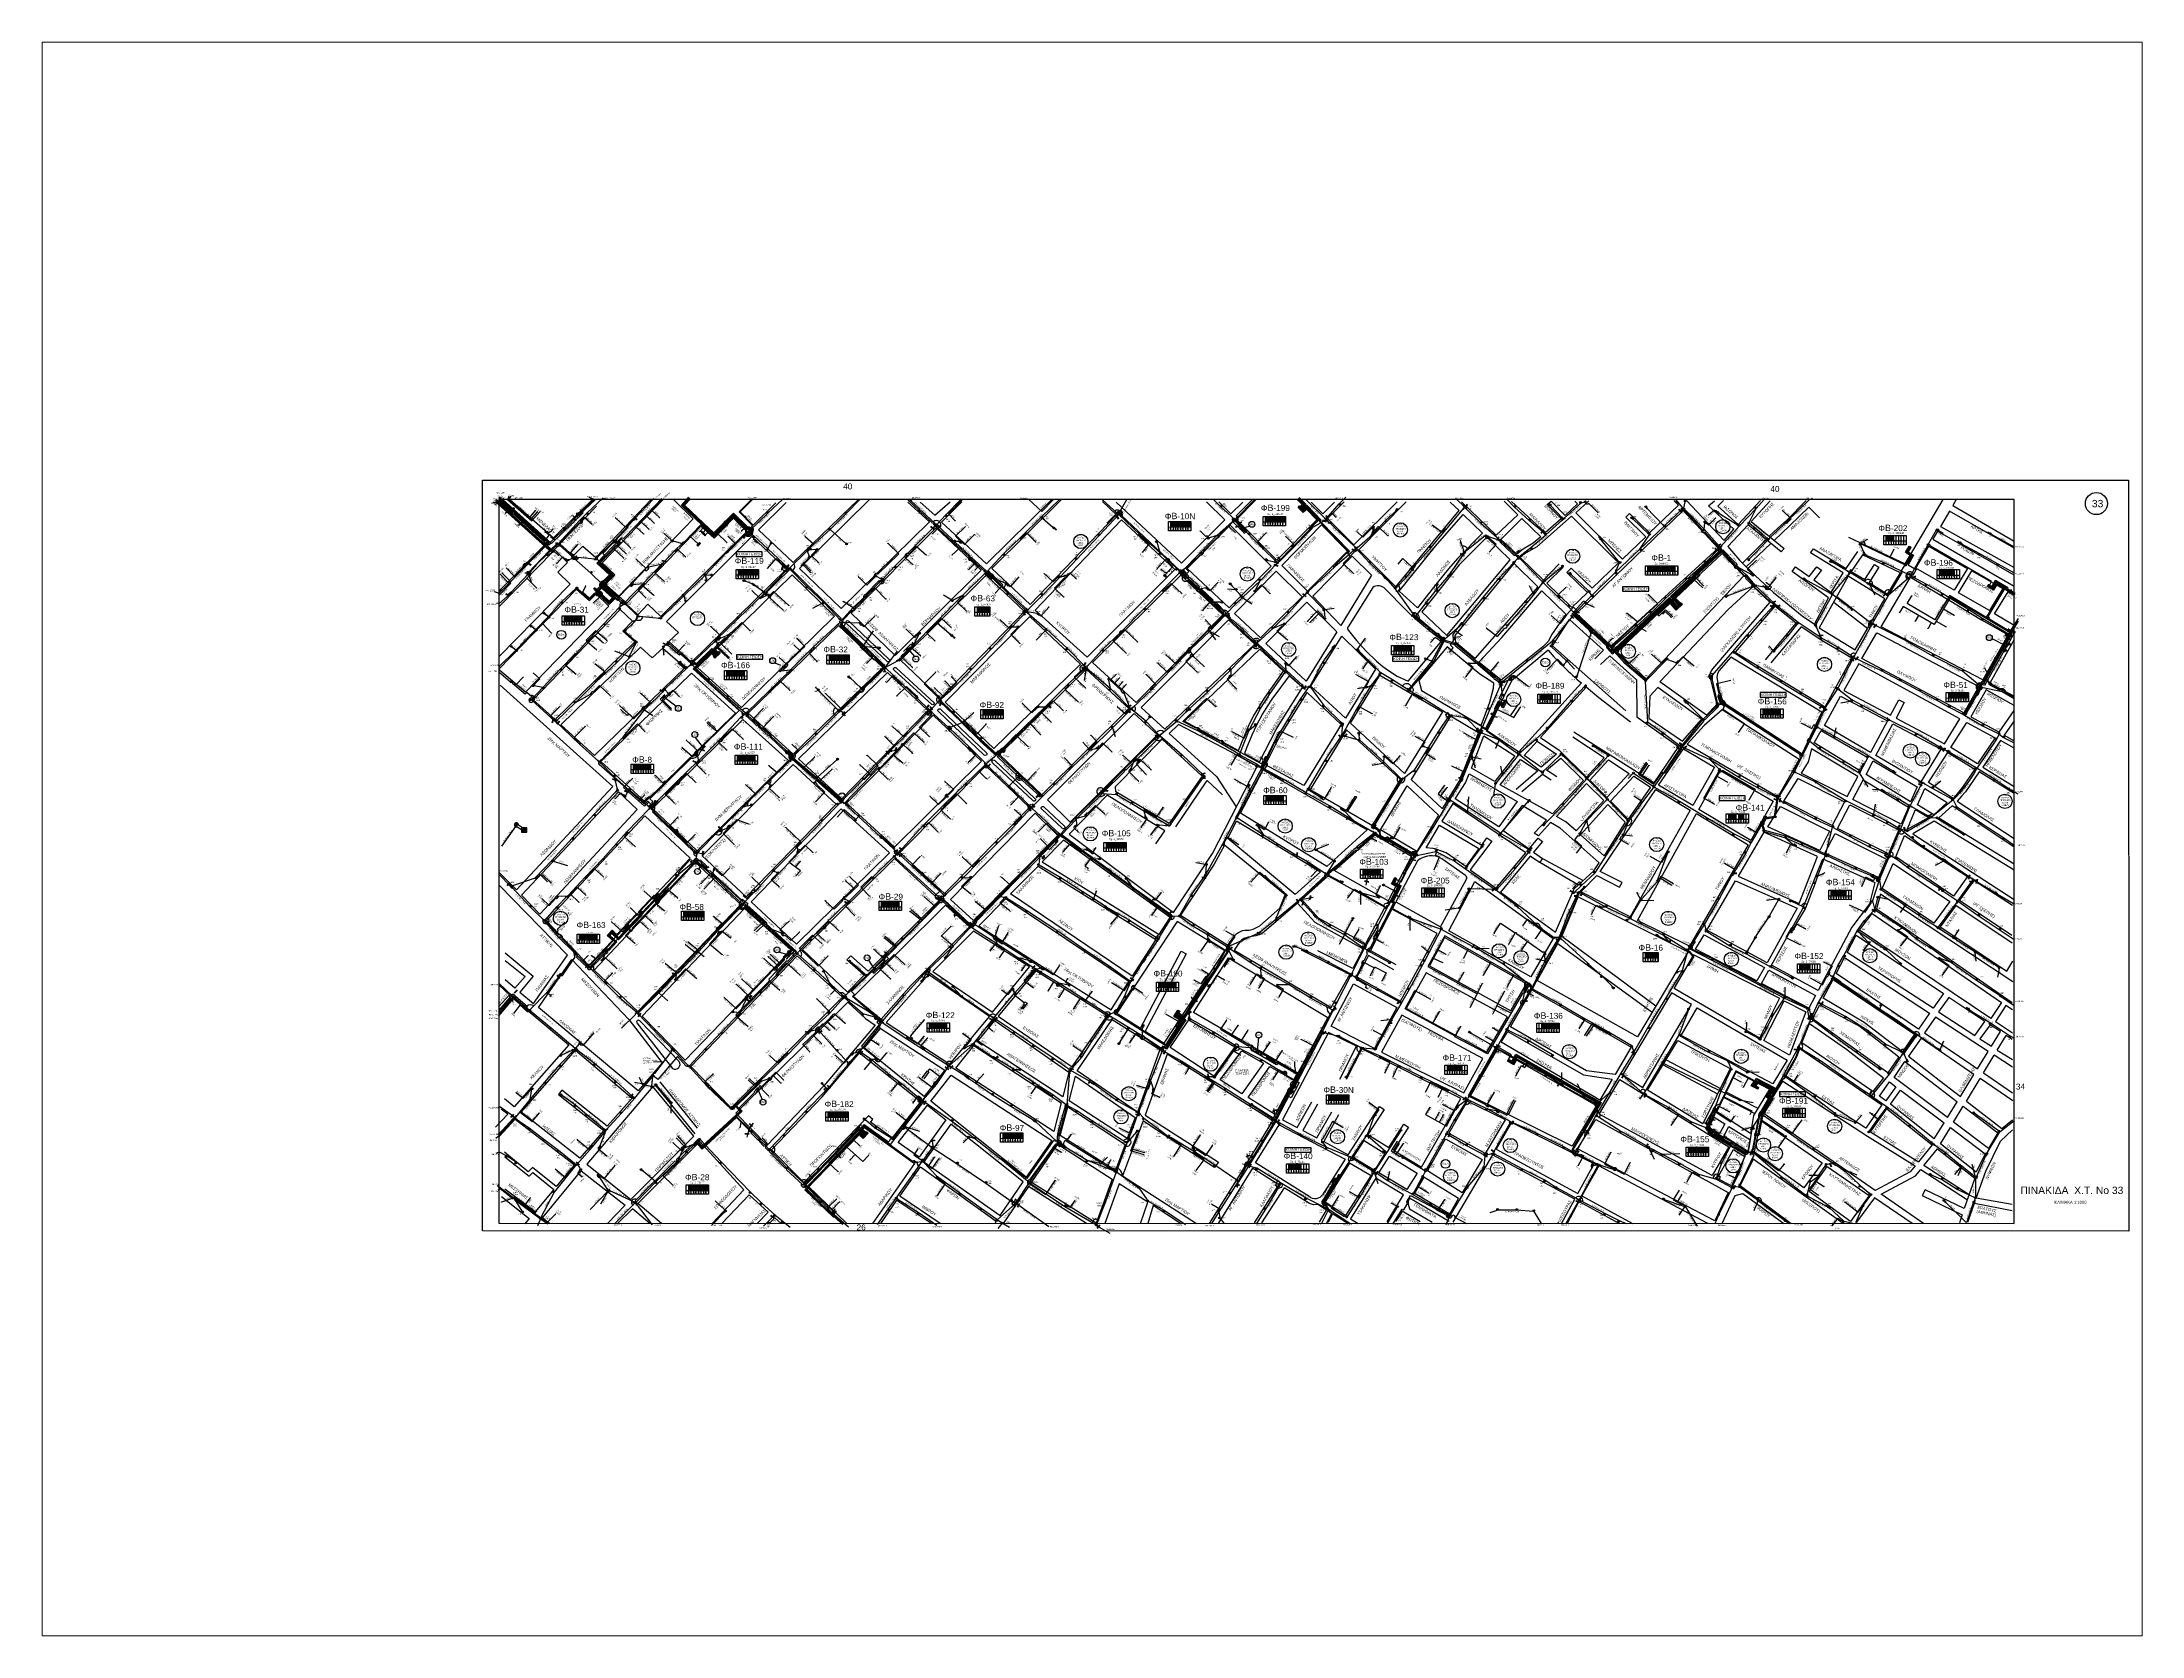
# Paper-space layout 'Layout1' of a CAD drawing. Header units: millimetres. Extents: x 26 to 231, y 20 to 176.
# The model-space entities are those that its viewports show. They can reach past a viewport. Long polylines and large blocks are cut down to what shows.
import ezdxf
from ezdxf import colors
from ezdxf.entities.mleader import LeaderData, LeaderLine
from ezdxf.enums import TextEntityAlignment as Align
from ezdxf.math import Vec2, Vec3

# ---------------------------------------------------------------- set-up
doc = ezdxf.new("R2010")
doc.units = ezdxf.units.MM
doc.linetypes.add('DASHED', pattern=[19.05, 12.7, -6.35])
for name, color, linetype, lineweight in [('.0225', 7, 'DASHED', 30), ('.04', 7, 'DASHED', 30), ('.075', 7, 'Continuous', 30), ('2x13', 7, 'Continuous', 30), ('2x16', 7, 'Continuous', 30), ('2x6', 7, 'SYN_LINE', 30), ('2X8.5', 7, 'Continuous', 30), ('3x150+35', 7, 'DASHED', 30), ('3x150+50', 7, 'Continuous', 30), ('3x150+50 XLPE', 7, 'SYN_LINE', 30), ('3x150+50AL', 7, 'Continuous', 30), ('3x150+50CU', 7, 'Continuous', 30), ('3x150+70', 7, 'Continuous', 30), ('3x150+70AL', 7, 'DASHED', 30), ('3x150AL+50CU', 7, 'Continuous', 30), ('3x150AL+50CUXLPE', 7, 'Continuous', 30), ('3x50', 7, 'Continuous', 30), ('3x50+16', 7, 'Continuous', 30), ('3x50+25', 7, 'Continuous', 30), ('3X50+35', 7, 'Continuous', 30), ('3x50AL+50CU', 7, 'Continuous', 30), ('3x70+54.6+25 AL', 7, 'SYN_LINE', 30), ('3X95', 7, 'Continuous', 30), ('3x95+35', 7, 'Continuous', 30), ('3x95+35CUXLPE', 7, 'Continuous', 30), ('3X95+50', 7, 'Continuous', 30), ('3x95+50AL', 7, 'Continuous', 30), ('3x95+70', 7, 'Continuous', 30), ('3x95AL+35CU', 7, 'Continuous', 30), ('4x120+25 AL', 7, 'SYN_LINE', 30), ('4x14', 7, 'Continuous', 30), ('4x16', 7, 'Continuous', 30), ('4x16CU', 7, 'Continuous', 30), ('4x25', 7, 'Continuous', 30), ('4x25CU', 7, 'Continuous', 30), ('4X35', 7, 'DASHED', 30), ('4x35CU', 7, 'DASHED', 30), ('4x50', 7, 'Continuous', 30), ('4x50+16', 7, 'Continuous', 30), ('4x50+16_5', 7, 'Continuous', 30), ('4x50+16AL', 7, 'Continuous', 30), ('4x50AL', 7, 'Continuous', 30), ('4x50CU', 7, 'Continuous', 30), ('4x6', 7, 'SYN_LINE', 30), ('4x6CU', 7, 'Continuous', 30), ('4x8.5', 7, 'Continuous', 30), ('Pillar Υποσταθμού', 7, 'SYN_LINE', 30), ('Υπόβαθρο ΔΕΗ', 7, 'Continuous', 30)]:
    doc.layers.add(name, color=color, linetype=linetype, lineweight=lineweight)
for name, color, linetype in [('3x50+35CU', 7, 'Continuous'), ('3X50AL+35CU', 7, 'Continuous'), ('3x70+54.6+25+13_5', 7, 'Continuous'), ('Link Box 4 Διευθύνσεων', 7, 'Continuous'), ('Pillar', 7, 'Continuous'), ('Pillar OTE', 7, 'Continuous'), ('TEXT ΚΑΛΩΔΙΩΝ', 7, 'Continuous'), ('Άγνωστα', 7, 'Continuous'), ('ΑΓΝΩΣΤΟ ΕΝΑΕΡΙΟ ΚΑΛΩΔΙΟ', 7, 'Continuous'), ('ΑΓΝΩΣΤΟ ΥΠΟΓΕΙΟ ΚΑΛΩΔΙΟ', 7, 'DASHED'), ('Γείωση', 7, 'Continuous'), ('Γυμνά εναέρια ΧΤ (3Φ)   3x50+35CU', 7, 'Continuous'), ('Γυμνά εναέρια ΧΤ και ΦΟΠ (3Φ)   4x50+16AL', 7, 'Continuous'), ('Εναέρια παροχή ΧΤ 4x16', 7, 'SYN_LINE'), ('Επίτονοι', 7, 'Continuous'), ('Επιγραφές - Σχήματα', 7, 'Continuous'), ('Καλώδια ΧΤ   3x150+50AL', 7, 'DASHED'), ('Καλώδια ΧΤ   3x150+70AL', 7, 'DASHED'), ('Καλώδια ΧΤ   3x150AL+50CU', 7, 'DASHED'), ('Καλώδια ΧΤ   3x150AL+50XLPE', 7, 'DASHED'), ('Καλώδια ΧΤ   3x95+35 XLPE', 7, 'DASHED'), ('Μηχανική τομή', 7, 'Continuous'), ('Περίπτερο', 7, 'Continuous'), ('Πλεκτός Στύλος', 7, 'Continuous'), ('Στύλος Ξύλινος', 7, 'Continuous'), ('Στύλος Ξύλινος @ 1', 7, 'Continuous'), ('Στύλος ΦΜ', 7, 'Continuous'), ('Στύλος ΦΜ @ 1', 7, 'Continuous'), ('Συνδέσεις', 7, 'Continuous'), ('Συνεστραμμένα ΧΤ   3x70+54.6+25 AL', 7, 'SYN_LINE'), ('Τομή', 7, 'Continuous'), ('Υποσταθμός εναέριος 2 στύλων', 7, 'Continuous'), ('Υποσταθμός πόλεως', 7, 'Continuous'), ('Υπόγεια καλώδια Παροχών ΧΤ   4x16AL', 7, 'DASHED'), ('Υπόγεια καλώδια Παροχών ΧΤ   4x50AL', 7, 'DASHED'), ('Υπόγεια καλώδια Παροχών ΧΤ   4x6', 7, 'DASHED')]:
    doc.layers.add(name, color=color, linetype=linetype)
doc.styles.add('arial', font='arial.ttf')
doc.styles.get("Standard").update_dxf_attribs({"font": 'arial.ttf'})
doc.linetypes.add('SYN_LINE', pattern='A,0.5,-0.0001,["/\\/\\/\\/",Standard,S=0.1,R=0,X=0,Y=-0.05],-0.25', length=0.7501)
doc.dimstyles.new('ISO-25', dxfattribs={"dimtxt": 2.5, "dimasz": 2.5, "dimexe": 1.25, "dimexo": 0.625, "dimtad": 1, "dimtxsty": 'Standard', "dimcen": 2.5, "dimadec": 0, "dimazin": 0, "dimtfac": 1, "dimtmove": 0, "dimatfit": 3, "dimfxl": 1, "dimarcsym": 0})

# ---------------------------------------------------------------- blocks, each defined once
blk = doc.blocks.new('ΥΠΑΡΧΩΝ ΤΣΙΜΕΝΤΕΝΙΟΣ ΣΤΥΛΟΣ')
at = {"layer": 'Στύλος ΦΜ'}
blk.add_hatch(color=7, dxfattribs=at).paths.add_polyline_path([(-1.3, -2.3, 0.574793), (2.6, 0, 0.268822), (1.3, 2.3)])
at = {"layer": 'Στύλος ΦΜ', "color": 7}
blk.add_line((-1.3, -2.3), (1.3, 2.3), dxfattribs=at)
blk.add_circle((0, 0), 2.62, dxfattribs=at)
at = {"layer": 'Στύλος ΦΜ', "flags": 4}
for tag, p in [('ΤΥΠΟΣ', (-4.9, 3)), ('ΑΡΙΘΜΟΣ', (-4.7, 8.1))]:
    blk.add_attdef(tag, p, '', height=4, dxfattribs=at)
blk = doc.blocks.new('ΥΠΑΡΧΩΝ ΞΥΛΙΝΟΣ ΣΤΥΛΟΣ')
at = {"layer": 'Στύλος Ξύλινος'}
h = blk.add_hatch(color=7, dxfattribs=at)
h.paths.add_polyline_path([(-2.6, 0, 0.270008), (-1.3, -2.3), (1.3, 2.3, 0.576266)])
h.paths.add_polyline_path([(-1.3, -2.3, 0.574793), (2.6, 0, 0.268822), (1.3, 2.3)])
at = {"layer": 'Στύλος Ξύλινος', "color": 7}
blk.add_line((-1.3, -2.3), (1.3, 2.3), dxfattribs=at)
blk.add_circle((0, 0), 2.62, dxfattribs=at)
at = {"layer": 'Στύλος Ξύλινος', "flags": 4}
for tag, p in [('ΑΡΙΘΜΟΣ', (-4.9, 8.6)), ('ΤΥΠΟΣ', (-4.8, 3.4))]:
    blk.add_attdef(tag, p, '', height=4, dxfattribs=at)
blk = doc.blocks.new('ΥΠΟΣΤΑΘΜΟΣ ΕΝΑΕΡΙΟΣ ΕΠΙ 2 ΣΤΥΛΩΝ')
at = {"layer": 'Υποσταθμός εναέριος 2 στύλων', "linetype": 'Continuous'}
for points in [[(-12, -2.1, 0.574793), (-8.5, -0.1, 0.268822), (-9.6, 2)], [(9.7, -2.1, 0.574793), (13.2, -0.1, 0.268822), (12, 1.9)]]:
    blk.add_hatch(color=256, dxfattribs=at).paths.add_polyline_path(points)
for p, q in [((-12, -2.1), (-9.6, 2)), ((9.7, -2.1), (12, 1.9))]:
    blk.add_line(p, q, dxfattribs=at)
for centre in [(-10.8, -0.1), (10.8, -0.1)]:
    blk.add_circle(centre, 2.36, dxfattribs=at)
at = {"layer": 'Υποσταθμός πόλεως', "linetype": 'Continuous', "ltscale": 40}
blk.add_lwpolyline([(-8.6, 2.8), (8.6, 2.8), (8.6, -2.8), (-8.6, -2.8)], close=True, dxfattribs=at)
for points in [[(-5.8, 0), (-8.6, 2.8)], [(-8.6, -2.8), (-5.8, 0)], [(-5.8, 0), (5.8, 0)], [(5.8, 0), (8.6, 2.8)], [(8.6, -2.8), (5.8, 0)]]:
    blk.add_lwpolyline(points, dxfattribs=at)
at = {"layer": 'Υποσταθμός εναέριος 2 στύλων', "ltscale": 40, "flags": 1}
for tag, p in [('ΜΕΤΑΣΧΗΜΑΤΙΣΜΟΣ', (14.1, 2.5)), ('ΙΣΧΥΣ', (14.1, -0.3)), ('ΑΡΙΘΜΟΣ', (14.2, -3))]:
    blk.add_attdef(tag, p, '', height=1.8, dxfattribs=at)
blk = doc.blocks.new('LINK BOX 4 ΑΝΑΧΩΡΗΣΕΩΝ')
at = {"layer": 'Link Box 4 Διευθύνσεων', "ltscale": 40}
blk.add_hatch(color=256, dxfattribs=at).paths.add_polyline_path([(-3.5, 0), (-3.5, -4.7), (3.5, -4.7), (3.5, 0)])
for p, q in [((-3.5, 0), (-5.3, 0)), ((5.3, 0), (3.5, 0)), ((-3.5, -4.7), (-5.3, -4.7)), ((5.3, -4.7), (3.5, -4.7))]:
    blk.add_line(p, q, dxfattribs=at)
blk.add_lwpolyline([(-3.5, -4.7), (-3.5, 0), (3.5, 0), (3.5, -4.7)], close=True, dxfattribs=at)
blk = doc.blocks.new('ΜΗΧΑΝΙΚΗ ΤΟΜΗ')
at = {"layer": 'Μηχανική τομή', "ltscale": 40}
for p, q in [((-2, 1), (6, 1)), ((-2, -1), (6, -1))]:
    blk.add_line(p, q, dxfattribs=at)
blk = doc.blocks.new('ΕΠΙΤΟΝΟΣ')
at = {"layer": 'Επίτονοι', "lineweight": 40, "ltscale": 40}
blk.add_hatch(color=256, dxfattribs=at).paths.add_polyline_path([(-1.1, 6.5), (0, 9.1), (1.1, 6.5)])
for p, q in [((-1.1, 6.5), (0, 9.1)), ((1.1, 6.5), (-1.1, 6.5)), ((-1.1, 6.5), (0, 6.5)), ((0, 9.1), (1.1, 6.5)), ((0, 6.5), (0, 0))]:
    blk.add_line(p, q, dxfattribs=at)
blk = doc.blocks.new('ΓΕΙΩΣΗ')
at = {"layer": 'Γείωση', "ltscale": 40}
for p, q in [((-2.3, 11.4), (-3, 9.4)), ((-0.3, 11.4), (-1, 9.4)), ((0, 9.4), (0, 0)), ((1.7, 11.4), (1, 9.4)), ((3.7, 11.4), (3, 9.4))]:
    blk.add_line(p, q, dxfattribs=at)
blk.add_lwpolyline([(-3, 9.4), (3, 9.4)], dxfattribs=at)
blk = doc.blocks.new('_ΣΥΝΔΕΣΗ')
at = {"layer": 'Συνδέσεις', "linetype": 'SYN_LINE', "ltscale": 40}
blk.add_hatch(color=256, dxfattribs=at).paths.add_polyline_path([(0.5, 0, 1), (-0.5, 0, 1)])
at = {"layer": 'Συνδέσεις'}
blk.add_circle((0, 0), 0.5, dxfattribs=at)
blk = doc.blocks.new('ΤΟΜΗ')
at = {"layer": 'Τομή', "ltscale": 40}
for p, q in [((-6, 0), (17, 0)), ((-6, -3), (17, -3))]:
    blk.add_line(p, q, dxfattribs=at)
blk = doc.blocks.new('ΥΠΟΣΤΑΘΜΟΣ ΠΟΛΕΩΣ 9 ΑΝΑΧΩΡΗΣΕΩΝ')
at = {"layer": 'Υποσταθμός πόλεως', "ltscale": 40}
for p, q in [((-9.6, -2.8), (-9.6, -4)), ((-7.1, -2.8), (-7.1, -4)), ((-4.8, -2.8), (-4.8, -4)), ((-2.4, -2.8), (-2.4, -4)), ((0.1, -2.8), (0.1, -4)), ((2.5, -2.8), (2.5, -4)), ((5, -2.8), (5, -4)), ((7.5, -2.8), (7.5, -4)), ((9.6, -2.8), (9.6, -4))]:
    blk.add_line(p, q, dxfattribs=at)
blk.add_lwpolyline([(-10, 2.8), (10, 2.8), (10, -2.8), (-10, -2.8)], close=True, dxfattribs=at)
for points in [[(-7.2, 0), (-10, 2.8)], [(-10, -2.8), (-7.2, 0)], [(-7.2, 0), (7.2, 0)], [(7.2, 0), (10, 2.8)], [(10, -2.8), (7.2, 0)]]:
    blk.add_lwpolyline(points, dxfattribs=at)
at = {"layer": 'Υποσταθμός πόλεως', "linetype": 'SYN_LINE', "ltscale": 40, "flags": 1}
for tag, p in [('ΜΕΤΑΣΧΗΜΑΤΙΣΜΟΣ', (10.8, 1.7)), ('ΙΣΧΥΣ', (10.8, -1.1)), ('ΑΡΙΘΜΟΣ', (10.9, -3.8))]:
    blk.add_attdef(tag, p, '', height=1.8, dxfattribs=at)
blk = doc.blocks.new('A$C6B443C3E')
at = {"layer": 'Υπόβαθρο ΔΕΗ', "lineweight": 30, "ltscale": 0.1}
for p, q in [((-4.7, 7), (-4.3, 5.6)), ((-3.5, 7.4), (-3.1, 6)), ((-2.2, 7.7), (-1.8, 6.3)), ((-0.9, 8.1), (-0.5, 6.7)), ((0.4, 8.5), (0.8, 7.1))]:
    blk.add_line(p, q, dxfattribs=at)
for points in [[(-1.8, 6.3), (-4.3, 5.6)], [(0.8, 7.1), (-1.8, 6.3)], [(0, 0), (-1.8, 6.3)]]:
    blk.add_lwpolyline(points, dxfattribs=at)
blk = doc.blocks.new('PILLAR YPOSTATHMOU')
at = {"layer": 'Περίπτερο', "ltscale": 40}
for points in [[(540.4, 2525.1), (540.4, 2526), (541.5, 2526)], [(541.6, 2523.5), (540.4, 2523.5), (540.4, 2524.9)], [(541.8, 2526), (542.9, 2526), (542.9, 2524.9)], [(542.9, 2524.6), (542.9, 2523.5), (541.9, 2523.5)]]:
    blk.add_lwpolyline(points, dxfattribs=at)
blk = doc.blocks.new('STYLOS PLEKTOS')
at = {"layer": 'Πλεκτός Στύλος', "ltscale": 40}
blk.add_lwpolyline([(731.8, 1613.6), (736.7, 1613.6), (736.7, 1608.7), (731.8, 1608.7)], close=True, dxfattribs=at)
blk.add_lwpolyline([(731.8, 1613.6), (736.7, 1608.7), (731.8, 1608.7), (736.7, 1613.6)], dxfattribs=at)
blk = doc.blocks.new('Pillar')
at = {"layer": 'Υποσταθμός πόλεως', "linetype": 'Continuous', "ltscale": 40}
blk.add_lwpolyline([(-8.6, 2.8), (8.6, 2.8), (8.6, -2.8), (-8.6, -2.8)], close=True, dxfattribs=at)
for points in [[(-5.8, 0), (-8.6, 2.8)], [(-8.6, -2.8), (-5.8, 0)], [(-5.8, 0), (5.8, 0)], [(5.8, 0), (8.6, 2.8)], [(8.6, -2.8), (5.8, 0)]]:
    blk.add_lwpolyline(points, dxfattribs=at)
at = {"layer": 'Pillar', "ltscale": 40}
blk.add_attdef('PILLAR', (-5.7, 3.7), '', height=2.52, dxfattribs=at)
blk = doc.blocks.new('A$C01BB34F8')
at = {"layer": 'Άγνωστα', "color": 7}
note = blk.add_mtext_dynamic_manual_height_columns('ηλ.ταπα\\P', width=1.8, gutter_width=12.5, heights=[0.0453, 0], dxfattribs=dict(at, insert=(0.4, 2.4), char_height=1.8, attachment_point=1, rotation=2.4309))
for column, words in zip(note.columns.linked_columns, ['\\P']):
    column.text = words
blk = doc.blocks.new('ΥΠΟΣΤΑΘΜΟΣ ΠΟΛΕΩΣ 13 ΑΝΑΧΩΡΗΣΕΩΝ')
at = {"layer": 'Υποσταθμός πόλεως', "ltscale": 40}
for p, q in [((-11.1, -2.8), (-11.1, -4)), ((-9.5, -2.8), (-9.5, -4)), ((-7.8, -2.8), (-7.8, -4)), ((-6, -2.8), (-6, -4)), ((-4.1, -2.8), (-4.1, -4)), ((-2.3, -2.8), (-2.3, -4)), ((-0.4, -2.8), (-0.4, -4)), ((1.5, -2.8), (1.5, -4)), ((3.4, -2.8), (3.4, -4)), ((5.4, -2.8), (5.4, -4)), ((7.3, -2.8), (7.3, -4)), ((9.3, -2.8), (9.3, -4)), ((11.1, -2.8), (11.1, -4))]:
    blk.add_line(p, q, dxfattribs=at)
blk.add_lwpolyline([(-11.4, 2.8), (11.4, 2.8), (11.4, -2.8), (-11.4, -2.8)], close=True, dxfattribs=at)
for points in [[(-8.6, 0), (-11.4, 2.8)], [(-11.4, -2.8), (-8.6, 0)], [(-8.6, 0), (8.6, 0)], [(8.6, 0), (11.4, 2.8)], [(11.4, -2.8), (8.6, 0)]]:
    blk.add_lwpolyline(points, dxfattribs=at)
at = {"layer": 'Υποσταθμός πόλεως', "linetype": 'SYN_LINE', "ltscale": 40, "flags": 1}
for tag, p in [('ΜΕΤΑΣΧΗΜΑΤΙΣΜΟΣ', (12.2, 1.7)), ('ΙΣΧΥΣ', (12.2, -1.1)), ('ΑΡΙΘΜΟΣ', (12.3, -3.8))]:
    blk.add_attdef(tag, p, '', height=1.8, dxfattribs=at)
blk = doc.blocks.new('PILLAR ΟΤΕ')
at = {"layer": 'Pillar OTE', "ltscale": 40}
blk.add_lwpolyline([(-3.3, 2), (3.4, 2), (3.4, -2), (-3.3, -2)], close=True, dxfattribs=at)
at = {"layer": 'Pillar OTE', "insert": (-1.8, 0.7), "char_height": 1.357, "width": 109.961, "attachment_point": 1}
blk.add_mtext('{\\fArial|b1|i0|c161|p34;OTE}', dxfattribs=at)
blk = doc.blocks.new('TSONTA XT1')
at = {"ltscale": 40}
h = blk.add_hatch(color=256, dxfattribs=at)
h.dxf.hatch_style = 1
h.paths.add_polyline_path([(596, 2487.7), (597.1, 2488.8), (596, 2489.9), (594.9, 2488.8)])
blk.add_lwpolyline([(594.9, 2488.8), (596, 2489.9), (597.1, 2488.8), (596, 2487.7)], close=True, dxfattribs=at)
blk = doc.blocks.new('τομή_')
at = {"layer": 'Επιγραφές - Σχήματα'}
for p, q in [((-1.3, -0.2), (0.1, 0.7)), ((-1.1, -0.5), (0.3, 0.5)), ((-0.7, 0.6), (-0.3, -0.4))]:
    blk.add_line(p, q, dxfattribs=at)

msp = doc.modelspace()

# ---------------------------------------------------------------- hatches: boundary and pattern name
at = {"layer": 'Pillar OTE', "ltscale": 40}
h = msp.add_hatch(color=256, dxfattribs=at)
h.dxf.hatch_style = 1
h.paths.add_polyline_path([(1187.8, 1299.1), (1187.3, 1299.3), (1187.5, 1298.8)])
at = {"layer": 'Καλώδια ΧΤ   3x150AL+50CU', "linetype": 'DASHED', "lineweight": -3, "ltscale": 0.2}
h = msp.add_hatch(color=1, dxfattribs=at)
h.dxf.hatch_style = 1
h.paths.add_polyline_path([(1792.8, 1716.3), (1789.4, 1716.3), (1789.4, 1709), (1792.8, 1709)])
h = msp.add_hatch(color=173, dxfattribs=at)
h.dxf.hatch_style = 1
h.paths.add_polyline_path([(1792.8, 1709), (1796.2, 1709), (1796.2, 1716.3), (1792.8, 1716.3)])
h = msp.add_hatch(color=6, dxfattribs=at)
h.dxf.hatch_style = 1
h.paths.add_polyline_path([(1799.5, 1716.3), (1796.2, 1716.3), (1796.2, 1709), (1799.5, 1709)])
h = msp.add_hatch(color=30, dxfattribs=at)
h.dxf.hatch_style = 1
h.paths.add_polyline_path([(1802.9, 1716.3), (1799.5, 1716.3), (1799.5, 1709), (1802.9, 1709)])
h = msp.add_hatch(color=133, dxfattribs=at)
h.dxf.hatch_style = 1
h.paths.add_polyline_path([(1802.9, 1709), (1806.3, 1708.9), (1806.3, 1716.3), (1802.9, 1716.3)])
h = msp.add_hatch(color=62, dxfattribs=at)
h.dxf.hatch_style = 1
h.paths.add_polyline_path([(1806.3, 1709), (1809.7, 1708.9), (1809.7, 1716.3), (1806.3, 1716.3)])
h = msp.add_hatch(color=85, dxfattribs=at)
h.dxf.hatch_style = 1
h.paths.add_polyline_path([(1809.7, 1708.9), (1813.1, 1708.9), (1813.1, 1716.3), (1809.7, 1716.3)])
h = msp.add_hatch(color=2, dxfattribs=at)
h.dxf.hatch_style = 1
h.paths.add_polyline_path([(1813, 1708.9), (1816.4, 1708.9), (1816.4, 1716.3), (1813, 1716.3)])
h = msp.add_hatch(color=30, dxfattribs=at)
h.dxf.hatch_style = 1
h.paths.add_polyline_path([(1921.4, 1723.2), (1918, 1723.2), (1918, 1715.9), (1921.4, 1715.8)])
h = msp.add_hatch(color=27, dxfattribs=at)
h.dxf.hatch_style = 1
h.paths.add_polyline_path([(1921.4, 1715.8), (1924.8, 1715.8), (1924.8, 1723.2), (1921.4, 1723.2)])
h = msp.add_hatch(color=173, dxfattribs=at)
h.dxf.hatch_style = 1
h.paths.add_polyline_path([(1928.1, 1723.2), (1924.8, 1723.2), (1924.8, 1715.8), (1928.1, 1715.8)])
h = msp.add_hatch(color=6, dxfattribs=at)
h.dxf.hatch_style = 1
h.paths.add_polyline_path([(1931.5, 1723.2), (1928.1, 1723.2), (1928.1, 1715.8), (1931.5, 1715.8)])
h = msp.add_hatch(color=2, dxfattribs=at)
h.dxf.hatch_style = 1
h.paths.add_polyline_path([(1931.5, 1715.8), (1934.9, 1715.8), (1934.9, 1723.2), (1931.5, 1723.2)])
h = msp.add_hatch(color=62, dxfattribs=at)
h.dxf.hatch_style = 1
h.paths.add_polyline_path([(1934.9, 1715.8), (1938.3, 1715.8), (1938.3, 1723.2), (1934.9, 1723.2)])
h = msp.add_hatch(color=151, dxfattribs=at)
h.dxf.hatch_style = 1
h.paths.add_polyline_path([(1938.3, 1715.8), (1941.6, 1715.8), (1941.6, 1723.2), (1938.3, 1723.2)])
h = msp.add_hatch(color=85, dxfattribs=at)
h.dxf.hatch_style = 1
h.paths.add_polyline_path([(1941.6, 1715.8), (1945, 1715.8), (1945, 1723.2), (1941.6, 1723.2)])
h = msp.add_hatch(color=30, dxfattribs=at)
h.dxf.hatch_style = 1
h.paths.add_polyline_path([(2764.5, 1697.5), (2761, 1697.5), (2761, 1690.2), (2764.5, 1690.2)])
h = msp.add_hatch(color=6, dxfattribs=at)
h.dxf.hatch_style = 1
h.paths.add_polyline_path([(2764.5, 1690.2), (2767.9, 1690.1), (2767.9, 1697.5), (2764.5, 1697.5)])
h = msp.add_hatch(color=5, dxfattribs=at)
h.dxf.hatch_style = 1
h.paths.add_polyline_path([(2771.2, 1697.5), (2767.9, 1697.5), (2767.9, 1690.1), (2771.2, 1690.1)])
h = msp.add_hatch(color=173, dxfattribs=at)
h.dxf.hatch_style = 1
h.paths.add_polyline_path([(2437.2, 1649), (2440.6, 1649), (2440.6, 1656.3), (2437.2, 1656.3)])
h = msp.add_hatch(color=1, dxfattribs=at)
h.dxf.hatch_style = 1
h.paths.add_polyline_path([(2440.6, 1649), (2444, 1649), (2444, 1656.3), (2440.6, 1656.3)])
h = msp.add_hatch(color=151, dxfattribs=at)
h.dxf.hatch_style = 1
h.paths.add_polyline_path([(2447.3, 1656.3), (2444, 1656.3), (2444, 1649), (2447.3, 1649)])
h = msp.add_hatch(color=30, dxfattribs=at)
h.dxf.hatch_style = 1
h.paths.add_polyline_path([(2450.6, 1656.3), (2447.3, 1656.3), (2447.3, 1649), (2450.6, 1649)])
h = msp.add_hatch(color=5, dxfattribs=at)
h.dxf.hatch_style = 1
h.paths.add_polyline_path([(2450.7, 1649), (2454.1, 1649), (2454.1, 1656.3), (2450.7, 1656.3)])
h = msp.add_hatch(color=27, dxfattribs=at)
h.dxf.hatch_style = 1
h.paths.add_polyline_path([(2454.1, 1649), (2457.5, 1649), (2457.5, 1656.3), (2454.1, 1656.3)])
h = msp.add_hatch(color=6, dxfattribs=at)
h.dxf.hatch_style = 1
h.paths.add_polyline_path([(2457.5, 1649), (2460.9, 1649), (2460.9, 1656.3), (2457.5, 1656.3)])
h = msp.add_hatch(color=62, dxfattribs=at)
h.dxf.hatch_style = 1
h.paths.add_polyline_path([(2460.9, 1649), (2464.2, 1649), (2464.2, 1656.3), (2460.9, 1656.3)])
h = msp.add_hatch(color=133, dxfattribs=at)
h.dxf.hatch_style = 1
h.paths.add_polyline_path([(2464.2, 1649), (2467.6, 1649), (2467.6, 1656.3), (2464.2, 1656.3)])
h = msp.add_hatch(color=2, dxfattribs=at)
h.dxf.hatch_style = 1
h.paths.add_polyline_path([(2467.6, 1649), (2471, 1648.9), (2471, 1656.3), (2467.6, 1656.3)])
h = msp.add_hatch(color=85, dxfattribs=at)
h.dxf.hatch_style = 1
h.paths.add_polyline_path([(2470.9, 1648.9), (2474.3, 1648.9), (2474.3, 1656.3), (2470.9, 1656.3)])
h = msp.add_hatch(color=5, dxfattribs=at)
h.dxf.hatch_style = 1
h.paths.add_polyline_path([(1205.7, 1651.2), (1202.3, 1651.2), (1202.3, 1643.8), (1205.7, 1643.8)])
h = msp.add_hatch(color=133, dxfattribs=at)
h.dxf.hatch_style = 1
h.paths.add_polyline_path([(1205.7, 1643.8), (1209.2, 1643.8), (1209.2, 1651.2), (1205.7, 1651.2)])
h = msp.add_hatch(color=173, dxfattribs=at)
h.dxf.hatch_style = 1
h.paths.add_polyline_path([(1212.5, 1651.2), (1209.2, 1651.2), (1209.2, 1643.8), (1212.5, 1643.8)])
h = msp.add_hatch(color=85, dxfattribs=at)
h.dxf.hatch_style = 1
h.paths.add_polyline_path([(1215.9, 1651.2), (1212.5, 1651.2), (1212.5, 1643.8), (1215.9, 1643.8)])
h = msp.add_hatch(color=30, dxfattribs=at)
h.dxf.hatch_style = 1
h.paths.add_polyline_path([(1215.9, 1643.8), (1219.2, 1643.8), (1219.2, 1651.2), (1215.9, 1651.2)])
h = msp.add_hatch(color=6, dxfattribs=at)
h.dxf.hatch_style = 1
h.paths.add_polyline_path([(1219.2, 1643.8), (1222.6, 1643.8), (1222.6, 1651.2), (1219.2, 1651.2)])
h = msp.add_hatch(color=62, dxfattribs=at)
h.dxf.hatch_style = 1
h.paths.add_polyline_path([(1222.6, 1643.8), (1226, 1643.8), (1226, 1651.2), (1222.6, 1651.2)])
h = msp.add_hatch(color=1, dxfattribs=at)
h.dxf.hatch_style = 1
h.paths.add_polyline_path([(1225.9, 1643.8), (1229.3, 1643.8), (1229.3, 1651.2), (1225.9, 1651.2)])
h = msp.add_hatch(color=2, dxfattribs=at)
h.dxf.hatch_style = 1
h.paths.add_polyline_path([(2836.7, 1651), (2833.2, 1651), (2833.2, 1643.7), (2836.7, 1643.7)])
h = msp.add_hatch(color=173, dxfattribs=at)
h.dxf.hatch_style = 1
h.paths.add_polyline_path([(2836.7, 1643.7), (2840.1, 1643.7), (2840.1, 1651), (2836.7, 1651)])
h = msp.add_hatch(color=6, dxfattribs=at)
h.dxf.hatch_style = 1
h.paths.add_polyline_path([(2843.4, 1651), (2840.1, 1651), (2840.1, 1643.7), (2843.4, 1643.7)])
h = msp.add_hatch(color=62, dxfattribs=at)
h.dxf.hatch_style = 1
h.paths.add_polyline_path([(2846.7, 1651), (2843.4, 1651), (2843.4, 1643.7), (2846.7, 1643.7)])
h = msp.add_hatch(color=27, dxfattribs=at)
h.dxf.hatch_style = 1
h.paths.add_polyline_path([(2850.1, 1651), (2846.8, 1651), (2846.8, 1643.7), (2850.1, 1643.7)])
h = msp.add_hatch(color=30, dxfattribs=at)
h.dxf.hatch_style = 1
h.paths.add_polyline_path([(2853.5, 1651), (2850.2, 1651), (2850.2, 1643.7), (2853.5, 1643.7)])
h = msp.add_hatch(color=5, dxfattribs=at)
h.dxf.hatch_style = 1
h.paths.add_polyline_path([(1530.1, 1600.5), (1526.7, 1600.5), (1526.7, 1593.1), (1530.1, 1593.1)])
h = msp.add_hatch(color=85, dxfattribs=at)
h.dxf.hatch_style = 1
h.paths.add_polyline_path([(1530.1, 1593.1), (1533.6, 1593.1), (1533.6, 1600.5), (1530.1, 1600.5)])
h = msp.add_hatch(color=1, dxfattribs=at)
h.dxf.hatch_style = 1
h.paths.add_polyline_path([(1536.9, 1600.5), (1533.6, 1600.5), (1533.6, 1593.1), (1536.9, 1593.1)])
h = msp.add_hatch(color=6, dxfattribs=at)
h.dxf.hatch_style = 1
h.paths.add_polyline_path([(1540.3, 1600.5), (1536.9, 1600.5), (1536.9, 1593.1), (1540.3, 1593.1)])
h = msp.add_hatch(color=2, dxfattribs=at)
h.dxf.hatch_style = 1
h.paths.add_polyline_path([(1540.3, 1593.1), (1543.7, 1593.1), (1543.7, 1600.5), (1540.3, 1600.5)])
h = msp.add_hatch(color=6, dxfattribs=at)
h.dxf.hatch_style = 1
h.paths.add_polyline_path([(969.3, 1588.2), (965.9, 1588.2), (965.9, 1580.8), (969.3, 1580.8)])
h = msp.add_hatch(color=151, dxfattribs=at)
h.dxf.hatch_style = 1
h.paths.add_polyline_path([(969.3, 1580.8), (972.8, 1580.8), (972.8, 1588.2), (969.3, 1588.2)])
h = msp.add_hatch(color=1, dxfattribs=at)
h.dxf.hatch_style = 1
h.paths.add_polyline_path([(976.1, 1588.2), (972.8, 1588.2), (972.8, 1580.8), (976.1, 1580.8)])
h = msp.add_hatch(color=85, dxfattribs=at)
h.dxf.hatch_style = 1
h.paths.add_polyline_path([(979.5, 1588.2), (976.1, 1588.2), (976.1, 1580.8), (979.5, 1580.8)])
h = msp.add_hatch(color=173, dxfattribs=at)
h.dxf.hatch_style = 1
h.paths.add_polyline_path([(979.5, 1580.8), (982.9, 1580.8), (982.9, 1588.2), (979.5, 1588.2)])
h = msp.add_hatch(color=27, dxfattribs=at)
h.dxf.hatch_style = 1
h.paths.add_polyline_path([(982.9, 1580.8), (986.3, 1580.8), (986.3, 1588.2), (982.9, 1588.2)])
h = msp.add_hatch(color=2, dxfattribs=at)
h.dxf.hatch_style = 1
h.paths.add_polyline_path([(986.2, 1580.8), (989.6, 1580.8), (989.6, 1588.2), (986.2, 1588.2)])
h = msp.add_hatch(color=1, dxfattribs=at)
h.dxf.hatch_style = 1
h.paths.add_polyline_path([(2096, 1547.9), (2092.5, 1547.9), (2092.5, 1540.6), (2096, 1540.6)])
h = msp.add_hatch(color=85, dxfattribs=at)
h.dxf.hatch_style = 1
h.paths.add_polyline_path([(2096, 1540.6), (2099.4, 1540.5), (2099.4, 1547.9), (2096, 1547.9)])
h = msp.add_hatch(color=30, dxfattribs=at)
h.dxf.hatch_style = 1
h.paths.add_polyline_path([(2102.7, 1547.9), (2099.4, 1547.9), (2099.4, 1540.5), (2102.7, 1540.5)])
h = msp.add_hatch(color=173, dxfattribs=at)
h.dxf.hatch_style = 1
h.paths.add_polyline_path([(2106.1, 1547.9), (2102.7, 1547.9), (2102.7, 1540.5), (2106.1, 1540.5)])
h = msp.add_hatch(color=27, dxfattribs=at)
h.dxf.hatch_style = 1
h.paths.add_polyline_path([(2106.1, 1540.5), (2109.5, 1540.5), (2109.5, 1547.9), (2106.1, 1547.9)])
h = msp.add_hatch(color=5, dxfattribs=at)
h.dxf.hatch_style = 1
h.paths.add_polyline_path([(2109.5, 1540.5), (2112.9, 1540.5), (2112.9, 1547.9), (2109.5, 1547.9)])
h = msp.add_hatch(color=133, dxfattribs=at)
h.dxf.hatch_style = 1
h.paths.add_polyline_path([(2112.8, 1540.5), (2116.2, 1540.5), (2116.2, 1547.9), (2112.8, 1547.9)])
h = msp.add_hatch(color=2, dxfattribs=at)
h.dxf.hatch_style = 1
h.paths.add_polyline_path([(1190, 1514), (1186.6, 1514), (1186.6, 1506.7), (1190, 1506.7)])
h = msp.add_hatch(color=30, dxfattribs=at)
h.dxf.hatch_style = 1
h.paths.add_polyline_path([(1190, 1506.7), (1193.5, 1506.7), (1193.5, 1514), (1190, 1514)])
h = msp.add_hatch(color=27, dxfattribs=at)
h.dxf.hatch_style = 1
h.paths.add_polyline_path([(1196.8, 1514), (1193.5, 1514), (1193.5, 1506.7), (1196.8, 1506.7)])
h = msp.add_hatch(color=151, dxfattribs=at)
h.dxf.hatch_style = 1
h.paths.add_polyline_path([(1200.1, 1514), (1196.8, 1514), (1196.8, 1506.7), (1200.1, 1506.7)])
h = msp.add_hatch(color=1, dxfattribs=at)
h.dxf.hatch_style = 1
h.paths.add_polyline_path([(1200.1, 1506.7), (1203.5, 1506.7), (1203.5, 1514), (1200.1, 1514)])
h = msp.add_hatch(color=27, dxfattribs=at)
h.dxf.hatch_style = 1
h.paths.add_polyline_path([(1203.5, 1506.7), (1206.9, 1506.7), (1206.9, 1514), (1203.5, 1514)])
h = msp.add_hatch(color=62, dxfattribs=at)
h.dxf.hatch_style = 1
h.paths.add_polyline_path([(1206.9, 1506.7), (1210.3, 1506.7), (1210.3, 1514), (1206.9, 1514)])
h = msp.add_hatch(color=2, dxfattribs=at)
h.dxf.hatch_style = 1
h.paths.add_polyline_path([(1329.1, 1535.4), (1325.7, 1535.4), (1325.7, 1528.1), (1329.1, 1528.1)])
h = msp.add_hatch(color=85, dxfattribs=at)
h.dxf.hatch_style = 1
h.paths.add_polyline_path([(1329.1, 1528.1), (1332.6, 1528.1), (1332.6, 1535.4), (1329.1, 1535.4)])
h = msp.add_hatch(color=30, dxfattribs=at)
h.dxf.hatch_style = 1
h.paths.add_polyline_path([(1335.9, 1535.4), (1332.6, 1535.4), (1332.6, 1528.1), (1335.9, 1528.1)])
h = msp.add_hatch(color=1, dxfattribs=at)
h.dxf.hatch_style = 1
h.paths.add_polyline_path([(1339.3, 1535.4), (1335.9, 1535.4), (1335.9, 1528.1), (1339.3, 1528.1)])
h = msp.add_hatch(color=151, dxfattribs=at)
h.dxf.hatch_style = 1
h.paths.add_polyline_path([(1339.3, 1528.1), (1342.6, 1528), (1342.6, 1535.4), (1339.3, 1535.4)])
h = msp.add_hatch(color=5, dxfattribs=at)
h.dxf.hatch_style = 1
h.paths.add_polyline_path([(1342.6, 1528.1), (1346, 1528), (1346, 1535.4), (1342.6, 1535.4)])
h = msp.add_hatch(color=27, dxfattribs=at)
h.dxf.hatch_style = 1
h.paths.add_polyline_path([(1346, 1528.1), (1349.4, 1528), (1349.4, 1535.4), (1346, 1535.4)])
h = msp.add_hatch(color=6, dxfattribs=at)
h.dxf.hatch_style = 1
h.paths.add_polyline_path([(1349.3, 1528), (1352.7, 1528), (1352.7, 1535.4), (1349.3, 1535.4)])
h = msp.add_hatch(color=62, dxfattribs=at)
h.dxf.hatch_style = 1
h.paths.add_polyline_path([(2849.2, 1484.1), (2845.8, 1484.1), (2845.8, 1476.8), (2849.2, 1476.8)])
h = msp.add_hatch(color=27, dxfattribs=at)
h.dxf.hatch_style = 1
h.paths.add_polyline_path([(2849.2, 1476.8), (2852.7, 1476.7), (2852.7, 1484.1), (2849.2, 1484.1)])
h = msp.add_hatch(color=173, dxfattribs=at)
h.dxf.hatch_style = 1
h.paths.add_polyline_path([(2862.7, 1484.1), (2859.4, 1484.1), (2859.4, 1476.7), (2862.7, 1476.7)])
h = msp.add_hatch(color=2, dxfattribs=at)
h.dxf.hatch_style = 1
h.paths.add_polyline_path([(2866.1, 1484.1), (2862.8, 1484.1), (2862.8, 1476.7), (2866.1, 1476.7)])
h = msp.add_hatch(color=85, dxfattribs=at)
h.dxf.hatch_style = 1
h.paths.add_polyline_path([(2869.4, 1484.1), (2866.1, 1484.1), (2866.1, 1476.7), (2869.4, 1476.7)])
h = msp.add_hatch(color=151, dxfattribs=at)
h.dxf.hatch_style = 1
h.paths.add_polyline_path([(2872.8, 1484.1), (2869.5, 1484.1), (2869.5, 1476.7), (2872.8, 1476.7)])
h = msp.add_hatch(color=30, dxfattribs=at)
h.dxf.hatch_style = 1
h.paths.add_polyline_path([(1538.1, 1461), (1534.7, 1461), (1534.7, 1453.7), (1538.1, 1453.7)])
h = msp.add_hatch(color=2, dxfattribs=at)
h.dxf.hatch_style = 1
h.paths.add_polyline_path([(1538.1, 1453.7), (1541.6, 1453.7), (1541.6, 1461), (1538.1, 1461)])
h = msp.add_hatch(color=27, dxfattribs=at)
h.dxf.hatch_style = 1
h.paths.add_polyline_path([(1544.9, 1461), (1541.6, 1461), (1541.6, 1453.7), (1544.9, 1453.7)])
h = msp.add_hatch(color=1, dxfattribs=at)
h.dxf.hatch_style = 1
h.paths.add_polyline_path([(1548.3, 1461), (1544.9, 1461), (1544.9, 1453.7), (1548.3, 1453.7)])
h = msp.add_hatch(color=62, dxfattribs=at)
h.dxf.hatch_style = 1
h.paths.add_polyline_path([(1548.3, 1453.7), (1551.7, 1453.6), (1551.7, 1461), (1548.3, 1461)])
h = msp.add_hatch(color=173, dxfattribs=at)
h.dxf.hatch_style = 1
h.paths.add_polyline_path([(2294.4, 1481.9), (2290.9, 1481.9), (2290.9, 1474.6), (2294.4, 1474.6)])
h = msp.add_hatch(color=6, dxfattribs=at)
h.dxf.hatch_style = 1
h.paths.add_polyline_path([(2294.4, 1474.6), (2297.8, 1474.6), (2297.8, 1481.9), (2294.4, 1481.9)])
h = msp.add_hatch(color=133, dxfattribs=at)
h.dxf.hatch_style = 1
h.paths.add_polyline_path([(2301.1, 1481.9), (2297.8, 1481.9), (2297.8, 1474.6), (2301.1, 1474.6)])
h = msp.add_hatch(color=62, dxfattribs=at)
h.dxf.hatch_style = 1
h.paths.add_polyline_path([(2304.5, 1481.9), (2301.1, 1481.9), (2301.1, 1474.6), (2304.5, 1474.6)])
h = msp.add_hatch(color=27, dxfattribs=at)
h.dxf.hatch_style = 1
h.paths.add_polyline_path([(2304.5, 1474.6), (2307.9, 1474.6), (2307.9, 1481.9), (2304.5, 1481.9)])
h = msp.add_hatch(color=1, dxfattribs=at)
h.dxf.hatch_style = 1
h.paths.add_polyline_path([(2597.3, 1461.9), (2593.9, 1461.9), (2593.9, 1454.6), (2597.3, 1454.6)])
h = msp.add_hatch(color=62, dxfattribs=at)
h.dxf.hatch_style = 1
h.paths.add_polyline_path([(2597.3, 1454.6), (2600.7, 1454.5), (2600.7, 1461.9), (2597.3, 1461.9)])
h = msp.add_hatch(color=151, dxfattribs=at)
h.dxf.hatch_style = 1
h.paths.add_polyline_path([(2604, 1461.9), (2600.7, 1461.9), (2600.7, 1454.5), (2604, 1454.5)])
h = msp.add_hatch(color=6, dxfattribs=at)
h.dxf.hatch_style = 1
h.paths.add_polyline_path([(2607.3, 1461.9), (2604, 1461.9), (2604, 1454.5), (2607.3, 1454.5)])
h = msp.add_hatch(color=2, dxfattribs=at)
h.dxf.hatch_style = 1
h.paths.add_polyline_path([(2610.7, 1461.9), (2607.4, 1461.9), (2607.4, 1454.5), (2610.7, 1454.5)])
h = msp.add_hatch(color=27, dxfattribs=at)
h.dxf.hatch_style = 1
h.paths.add_polyline_path([(2614.1, 1461.9), (2610.8, 1461.9), (2610.8, 1454.5), (2614.1, 1454.5)])
h = msp.add_hatch(color=30, dxfattribs=at)
h.dxf.hatch_style = 1
h.paths.add_polyline_path([(2617.4, 1461.9), (2614.2, 1461.9), (2614.2, 1454.5), (2617.4, 1454.5)])
h = msp.add_hatch(color=62, dxfattribs=at)
h.dxf.hatch_style = 1
h.paths.add_polyline_path([(1204.6, 1399.1), (1201.1, 1399.1), (1201.1, 1391.7), (1204.6, 1391.7)])
h = msp.add_hatch(color=27, dxfattribs=at)
h.dxf.hatch_style = 1
h.paths.add_polyline_path([(1204.6, 1391.7), (1208, 1391.7), (1208, 1399.1), (1204.6, 1399.1)])
h = msp.add_hatch(color=173, dxfattribs=at)
h.dxf.hatch_style = 1
h.paths.add_polyline_path([(1211.3, 1399.1), (1208, 1399.1), (1208, 1391.7), (1211.3, 1391.7)])
h = msp.add_hatch(color=6, dxfattribs=at)
h.dxf.hatch_style = 1
h.paths.add_polyline_path([(1214.7, 1399.1), (1211.3, 1399.1), (1211.3, 1391.7), (1214.7, 1391.7)])
h = msp.add_hatch(color=30, dxfattribs=at)
h.dxf.hatch_style = 1
h.paths.add_polyline_path([(1214.7, 1391.7), (1218.1, 1391.7), (1218.1, 1399.1), (1214.7, 1399.1)])
h = msp.add_hatch(color=133, dxfattribs=at)
h.dxf.hatch_style = 1
h.paths.add_polyline_path([(1218.1, 1391.7), (1221.5, 1391.7), (1221.5, 1399.1), (1218.1, 1399.1)])
h = msp.add_hatch(color=85, dxfattribs=at)
h.dxf.hatch_style = 1
h.paths.add_polyline_path([(1221.4, 1391.7), (1224.8, 1391.7), (1224.8, 1399.1), (1221.4, 1399.1)])
h = msp.add_hatch(color=2, dxfattribs=at)
h.dxf.hatch_style = 1
h.paths.add_polyline_path([(1063.2, 1387.1), (1059.8, 1387.1), (1059.8, 1379.7), (1063.2, 1379.7)])
h = msp.add_hatch(color=6, dxfattribs=at)
h.dxf.hatch_style = 1
h.paths.add_polyline_path([(1063.2, 1379.7), (1066.6, 1379.7), (1066.6, 1387.1), (1063.2, 1387.1)])
h = msp.add_hatch(color=1, dxfattribs=at)
h.dxf.hatch_style = 1
h.paths.add_polyline_path([(1069.9, 1387.1), (1066.6, 1387.1), (1066.6, 1379.7), (1069.9, 1379.7)])
h = msp.add_hatch(color=85, dxfattribs=at)
h.dxf.hatch_style = 1
h.paths.add_polyline_path([(1073.3, 1387.1), (1069.9, 1387.1), (1069.9, 1379.7), (1073.3, 1379.7)])
h = msp.add_hatch(color=151, dxfattribs=at)
h.dxf.hatch_style = 1
h.paths.add_polyline_path([(1073.3, 1379.7), (1076.7, 1379.7), (1076.7, 1387.1), (1073.3, 1387.1)])
h = msp.add_hatch(color=27, dxfattribs=at)
h.dxf.hatch_style = 1
h.paths.add_polyline_path([(1076.7, 1379.7), (1080.1, 1379.7), (1080.1, 1387.1), (1076.7, 1387.1)])
h = msp.add_hatch(color=133, dxfattribs=at)
h.dxf.hatch_style = 1
h.paths.add_polyline_path([(1080.1, 1379.7), (1083.5, 1379.7), (1083.5, 1387.1), (1080.1, 1387.1)])
h = msp.add_hatch(color=1, dxfattribs=at)
h.dxf.hatch_style = 1
h.paths.add_polyline_path([(1922.4, 1344.6), (1918.9, 1344.6), (1918.9, 1337.3), (1922.4, 1337.2)])
h = msp.add_hatch(color=6, dxfattribs=at)
h.dxf.hatch_style = 1
h.paths.add_polyline_path([(1922.4, 1337.2), (1925.8, 1337.2), (1925.8, 1344.6), (1922.4, 1344.6)])
h = msp.add_hatch(color=62, dxfattribs=at)
h.dxf.hatch_style = 1
h.paths.add_polyline_path([(1929.1, 1344.6), (1925.8, 1344.6), (1925.8, 1337.2), (1929.1, 1337.2)])
h = msp.add_hatch(color=30, dxfattribs=at)
h.dxf.hatch_style = 1
h.paths.add_polyline_path([(1932.5, 1344.6), (1929.1, 1344.6), (1929.1, 1337.2), (1932.5, 1337.2)])
h = msp.add_hatch(color=2, dxfattribs=at)
h.dxf.hatch_style = 1
h.paths.add_polyline_path([(1932.5, 1337.2), (1935.9, 1337.2), (1935.9, 1344.6), (1932.5, 1344.6)])
h = msp.add_hatch(color=85, dxfattribs=at)
h.dxf.hatch_style = 1
h.paths.add_polyline_path([(1935.9, 1337.2), (1939.3, 1337.2), (1939.3, 1344.6), (1935.9, 1344.6)])
h = msp.add_hatch(color=151, dxfattribs=at)
h.dxf.hatch_style = 1
h.paths.add_polyline_path([(1939.2, 1337.2), (1942.6, 1337.2), (1942.6, 1344.6), (1939.2, 1344.6)])
h = msp.add_hatch(color=1, dxfattribs=at)
h.dxf.hatch_style = 1
h.paths.add_polyline_path([(2550.5, 1319.4), (2547.1, 1319.4), (2547.1, 1312.1), (2550.5, 1312.1)])
h = msp.add_hatch(color=85, dxfattribs=at)
h.dxf.hatch_style = 1
h.paths.add_polyline_path([(2550.5, 1312.1), (2553.9, 1312.1), (2553.9, 1319.4), (2550.5, 1319.4)])
h = msp.add_hatch(color=173, dxfattribs=at)
h.dxf.hatch_style = 1
h.paths.add_polyline_path([(2557.2, 1319.4), (2553.9, 1319.4), (2553.9, 1312.1), (2557.2, 1312.1)])
h = msp.add_hatch(color=2, dxfattribs=at)
h.dxf.hatch_style = 1
h.paths.add_polyline_path([(2563.9, 1319.4), (2560.6, 1319.4), (2560.6, 1312.1), (2563.9, 1312.1)])
h = msp.add_hatch(color=30, dxfattribs=at)
h.dxf.hatch_style = 1
h.paths.add_polyline_path([(2567.3, 1319.4), (2564, 1319.4), (2564, 1312.1), (2567.3, 1312.1)])
h = msp.add_hatch(color=1, dxfattribs=at)
h.dxf.hatch_style = 1
h.paths.add_polyline_path([(1705.3, 1280.8), (1701.8, 1280.8), (1701.8, 1273.4), (1705.3, 1273.4)])
h = msp.add_hatch(color=151, dxfattribs=at)
h.dxf.hatch_style = 1
h.paths.add_polyline_path([(1705.3, 1273.4), (1708.7, 1273.4), (1708.7, 1280.8), (1705.3, 1280.8)])
h = msp.add_hatch(color=2, dxfattribs=at)
h.dxf.hatch_style = 1
h.paths.add_polyline_path([(1712, 1280.8), (1708.7, 1280.8), (1708.7, 1273.4), (1712, 1273.4)])
h = msp.add_hatch(color=27, dxfattribs=at)
h.dxf.hatch_style = 1
h.paths.add_polyline_path([(1715.4, 1280.8), (1712, 1280.8), (1712, 1273.4), (1715.4, 1273.4)])
h = msp.add_hatch(color=85, dxfattribs=at)
h.dxf.hatch_style = 1
h.paths.add_polyline_path([(1715.4, 1273.4), (1718.8, 1273.4), (1718.8, 1280.8), (1715.4, 1280.8)])
h = msp.add_hatch(color=62, dxfattribs=at)
h.dxf.hatch_style = 1
h.paths.add_polyline_path([(1718.8, 1273.4), (1722.2, 1273.4), (1722.2, 1280.8), (1718.8, 1280.8)])
h = msp.add_hatch(color=30, dxfattribs=at)
h.dxf.hatch_style = 1
h.paths.add_polyline_path([(1722.1, 1273.4), (1725.5, 1273.4), (1725.5, 1280.8), (1722.1, 1280.8)])
h = msp.add_hatch(color=173, dxfattribs=at)
h.dxf.hatch_style = 1
h.paths.add_polyline_path([(1725.4, 1273.4), (1728.8, 1273.4), (1728.8, 1280.8), (1725.4, 1280.8)])
h = msp.add_hatch(color=5, dxfattribs=at)
h.dxf.hatch_style = 1
h.paths.add_polyline_path([(2053.8, 1244.3), (2050.4, 1244.3), (2050.4, 1236.9), (2053.8, 1236.9)])
h = msp.add_hatch(color=2, dxfattribs=at)
h.dxf.hatch_style = 1
h.paths.add_polyline_path([(2053.8, 1236.9), (2057.3, 1236.9), (2057.3, 1244.3), (2053.8, 1244.3)])
h = msp.add_hatch(color=30, dxfattribs=at)
h.dxf.hatch_style = 1
h.paths.add_polyline_path([(2060.6, 1244.3), (2057.3, 1244.3), (2057.3, 1236.9), (2060.6, 1236.9)])
h = msp.add_hatch(color=62, dxfattribs=at)
h.dxf.hatch_style = 1
h.paths.add_polyline_path([(2064, 1244.3), (2060.6, 1244.3), (2060.6, 1236.9), (2064, 1236.9)])
h = msp.add_hatch(color=27, dxfattribs=at)
h.dxf.hatch_style = 1
h.paths.add_polyline_path([(2064, 1236.9), (2067.4, 1236.9), (2067.4, 1244.3), (2064, 1244.3)])
h = msp.add_hatch(color=6, dxfattribs=at)
h.dxf.hatch_style = 1
h.paths.add_polyline_path([(2067.4, 1236.9), (2070.8, 1236.9), (2070.8, 1244.3), (2067.4, 1244.3)])
h = msp.add_hatch(color=85, dxfattribs=at)
h.dxf.hatch_style = 1
h.paths.add_polyline_path([(2070.7, 1236.9), (2074.1, 1236.9), (2074.1, 1244.3), (2070.7, 1244.3)])
h = msp.add_hatch(color=30, dxfattribs=at)
h.dxf.hatch_style = 1
h.paths.add_polyline_path([(1400.1, 1200.8), (1396.6, 1200.8), (1396.6, 1193.4), (1400.1, 1193.4)])
h = msp.add_hatch(color=6, dxfattribs=at)
h.dxf.hatch_style = 1
h.paths.add_polyline_path([(1400.1, 1193.4), (1403.5, 1193.4), (1403.5, 1200.8), (1400.1, 1200.8)])
h = msp.add_hatch(color=133, dxfattribs=at)
h.dxf.hatch_style = 1
h.paths.add_polyline_path([(1406.8, 1200.8), (1403.5, 1200.8), (1403.5, 1193.4), (1406.8, 1193.4)])
h = msp.add_hatch(color=1, dxfattribs=at)
h.dxf.hatch_style = 1
h.paths.add_polyline_path([(1410.2, 1200.8), (1406.8, 1200.8), (1406.8, 1193.4), (1410.2, 1193.4)])
h = msp.add_hatch(color=5, dxfattribs=at)
h.dxf.hatch_style = 1
h.paths.add_polyline_path([(1410.2, 1193.4), (1413.6, 1193.4), (1413.6, 1200.8), (1410.2, 1200.8)])
h = msp.add_hatch(color=62, dxfattribs=at)
h.dxf.hatch_style = 1
h.paths.add_polyline_path([(1413.6, 1193.4), (1417, 1193.4), (1417, 1200.8), (1413.6, 1200.8)])
h = msp.add_hatch(color=2, dxfattribs=at)
h.dxf.hatch_style = 1
h.paths.add_polyline_path([(1416.9, 1193.4), (1420.3, 1193.4), (1420.3, 1200.8), (1416.9, 1200.8)])
h = msp.add_hatch(color=2, dxfattribs=at)
h.dxf.hatch_style = 1
h.paths.add_polyline_path([(2137.1, 1218.9), (2133.7, 1218.9), (2133.7, 1211.5), (2137.1, 1211.5)])
h = msp.add_hatch(color=6, dxfattribs=at)
h.dxf.hatch_style = 1
h.paths.add_polyline_path([(2137.1, 1211.5), (2140.6, 1211.5), (2140.6, 1218.9), (2137.1, 1218.9)])
h = msp.add_hatch(color=5, dxfattribs=at)
h.dxf.hatch_style = 1
h.paths.add_polyline_path([(2143.9, 1218.9), (2140.6, 1218.9), (2140.6, 1211.5), (2143.9, 1211.5)])
h = msp.add_hatch(color=30, dxfattribs=at)
h.dxf.hatch_style = 1
h.paths.add_polyline_path([(2147.3, 1218.9), (2143.9, 1218.9), (2143.9, 1211.5), (2147.3, 1211.5)])
h = msp.add_hatch(color=62, dxfattribs=at)
h.dxf.hatch_style = 1
h.paths.add_polyline_path([(2147.3, 1211.5), (2150.6, 1211.5), (2150.6, 1218.9), (2147.3, 1218.9)])
h = msp.add_hatch(color=133, dxfattribs=at)
h.dxf.hatch_style = 1
h.paths.add_polyline_path([(2689.7, 1215.7), (2686.3, 1215.7), (2686.3, 1208.3), (2689.7, 1208.3)])
h = msp.add_hatch(color=85, dxfattribs=at)
h.dxf.hatch_style = 1
h.paths.add_polyline_path([(2689.7, 1208.3), (2693.2, 1208.3), (2693.2, 1215.7), (2689.7, 1215.7)])
h = msp.add_hatch(color=27, dxfattribs=at)
h.dxf.hatch_style = 1
h.paths.add_polyline_path([(2696.5, 1215.7), (2693.2, 1215.7), (2693.2, 1208.3), (2696.5, 1208.3)])
h = msp.add_hatch(color=2, dxfattribs=at)
h.dxf.hatch_style = 1
h.paths.add_polyline_path([(2699.8, 1215.7), (2696.5, 1215.7), (2696.5, 1208.3), (2699.8, 1208.3)])
h = msp.add_hatch(color=62, dxfattribs=at)
h.dxf.hatch_style = 1
h.paths.add_polyline_path([(2703.1, 1215.7), (2699.8, 1215.7), (2699.8, 1208.3), (2703.1, 1208.3)])
h = msp.add_hatch(color=5, dxfattribs=at)
h.dxf.hatch_style = 1
h.paths.add_polyline_path([(2706.5, 1215.7), (2703.2, 1215.7), (2703.2, 1208.3), (2706.5, 1208.3)])
h = msp.add_hatch(color=6, dxfattribs=at)
h.dxf.hatch_style = 1
h.paths.add_polyline_path([(1131.5, 1187.2), (1128.1, 1187.2), (1128.1, 1179.8), (1131.5, 1179.8)])
h = msp.add_hatch(color=85, dxfattribs=at)
h.dxf.hatch_style = 1
h.paths.add_polyline_path([(1131.5, 1179.8), (1135, 1179.8), (1135, 1187.2), (1131.5, 1187.2)])
h = msp.add_hatch(color=1, dxfattribs=at)
h.dxf.hatch_style = 1
h.paths.add_polyline_path([(1138.3, 1187.2), (1135, 1187.2), (1135, 1179.8), (1138.3, 1179.8)])
h = msp.add_hatch(color=5, dxfattribs=at)
h.dxf.hatch_style = 1
h.paths.add_polyline_path([(1141.6, 1187.2), (1138.3, 1187.2), (1138.3, 1179.8), (1141.6, 1179.8)])
h = msp.add_hatch(color=27, dxfattribs=at)
h.dxf.hatch_style = 1
h.paths.add_polyline_path([(1141.6, 1179.8), (1145, 1179.8), (1145, 1187.2), (1141.6, 1187.2)])
h = msp.add_hatch(color=151, dxfattribs=at)
h.dxf.hatch_style = 1
h.paths.add_polyline_path([(1145, 1179.8), (1148.4, 1179.8), (1148.4, 1187.2), (1145, 1187.2)])
h = msp.add_hatch(color=2, dxfattribs=at)
h.dxf.hatch_style = 1
h.paths.add_polyline_path([(1148.4, 1179.8), (1151.8, 1179.8), (1151.8, 1187.2), (1148.4, 1187.2)])
h = msp.add_hatch(color=133, dxfattribs=at)
h.dxf.hatch_style = 1
h.paths.add_polyline_path([(1151.7, 1179.8), (1155.1, 1179.8), (1155.1, 1187.2), (1151.7, 1187.2)])
h = msp.add_hatch(color=85, dxfattribs=at)
h.dxf.hatch_style = 1
h.paths.add_polyline_path([(989.8, 1156), (986.4, 1156), (986.4, 1148.7), (989.8, 1148.7)])
h = msp.add_hatch(color=2, dxfattribs=at)
h.dxf.hatch_style = 1
h.paths.add_polyline_path([(989.8, 1148.7), (993.3, 1148.7), (993.3, 1156), (989.8, 1156)])
h = msp.add_hatch(color=30, dxfattribs=at)
h.dxf.hatch_style = 1
h.paths.add_polyline_path([(996.6, 1156), (993.3, 1156), (993.3, 1148.7), (996.6, 1148.7)])
h = msp.add_hatch(color=5, dxfattribs=at)
h.dxf.hatch_style = 1
h.paths.add_polyline_path([(1000, 1156), (996.6, 1156), (996.6, 1148.7), (1000, 1148.7)])
h = msp.add_hatch(color=1, dxfattribs=at)
h.dxf.hatch_style = 1
h.paths.add_polyline_path([(1000, 1148.7), (1003.4, 1148.7), (1003.4, 1156), (1000, 1156)])
h = msp.add_hatch(color=133, dxfattribs=at)
h.dxf.hatch_style = 1
h.paths.add_polyline_path([(1003.4, 1148.7), (1006.7, 1148.7), (1006.7, 1156), (1003.4, 1156)])
h = msp.add_hatch(color=6, dxfattribs=at)
h.dxf.hatch_style = 1
h.paths.add_polyline_path([(1006.7, 1148.7), (1010.1, 1148.7), (1010.1, 1156), (1006.7, 1156)])
h = msp.add_hatch(color=1, dxfattribs=at)
h.dxf.hatch_style = 1
h.paths.add_polyline_path([(2437.7, 1131.2), (2434.2, 1131.2), (2434.2, 1123.9), (2437.7, 1123.9)])
h = msp.add_hatch(color=2, dxfattribs=at)
h.dxf.hatch_style = 1
h.paths.add_polyline_path([(2437.7, 1123.9), (2441.1, 1123.9), (2441.1, 1131.2), (2437.7, 1131.2)])
h = msp.add_hatch(color=85, dxfattribs=at)
h.dxf.hatch_style = 1
h.paths.add_polyline_path([(2444.4, 1131.2), (2441.1, 1131.2), (2441.1, 1123.9), (2444.4, 1123.9)])
h = msp.add_hatch(color=30, dxfattribs=at)
h.dxf.hatch_style = 1
h.paths.add_polyline_path([(2447.8, 1131.2), (2444.4, 1131.2), (2444.4, 1123.9), (2447.8, 1123.9)])
h = msp.add_hatch(color=5, dxfattribs=at)
h.dxf.hatch_style = 1
h.paths.add_polyline_path([(2447.8, 1123.9), (2451.2, 1123.9), (2451.2, 1131.2), (2447.8, 1131.2)])
h = msp.add_hatch(color=6, dxfattribs=at)
h.dxf.hatch_style = 1
h.paths.add_polyline_path([(2647.3, 1115.7), (2643.8, 1115.7), (2643.8, 1108.3), (2647.3, 1108.3)])
h = msp.add_hatch(color=133, dxfattribs=at)
h.dxf.hatch_style = 1
h.paths.add_polyline_path([(2647.3, 1108.3), (2650.7, 1108.3), (2650.7, 1115.7), (2647.3, 1115.7)])
h = msp.add_hatch(color=30, dxfattribs=at)
h.dxf.hatch_style = 1
h.paths.add_polyline_path([(2654, 1115.7), (2650.7, 1115.7), (2650.7, 1108.3), (2654, 1108.3)])
h = msp.add_hatch(color=27, dxfattribs=at)
h.dxf.hatch_style = 1
h.paths.add_polyline_path([(2657.3, 1115.7), (2654, 1115.7), (2654, 1108.3), (2657.3, 1108.3)])
h = msp.add_hatch(color=6, dxfattribs=at)
h.dxf.hatch_style = 1
h.paths.add_polyline_path([(1776.5, 1091.1), (1773, 1091.1), (1773, 1083.7), (1776.5, 1083.7)])
h = msp.add_hatch(color=5, dxfattribs=at)
h.dxf.hatch_style = 1
h.paths.add_polyline_path([(1776.5, 1083.7), (1779.9, 1083.7), (1779.9, 1091.1), (1776.5, 1091.1)])
h = msp.add_hatch(color=85, dxfattribs=at)
h.dxf.hatch_style = 1
h.paths.add_polyline_path([(1783.2, 1091.1), (1779.9, 1091.1), (1779.9, 1083.7), (1783.2, 1083.7)])
h = msp.add_hatch(color=27, dxfattribs=at)
h.dxf.hatch_style = 1
h.paths.add_polyline_path([(1786.6, 1091.1), (1783.2, 1091.1), (1783.2, 1083.7), (1786.6, 1083.7)])
h = msp.add_hatch(color=2, dxfattribs=at)
h.dxf.hatch_style = 1
h.paths.add_polyline_path([(1786.6, 1083.7), (1790, 1083.7), (1790, 1091.1), (1786.6, 1091.1)])
h = msp.add_hatch(color=173, dxfattribs=at)
h.dxf.hatch_style = 1
h.paths.add_polyline_path([(1790, 1083.7), (1793.4, 1083.7), (1793.4, 1091.1), (1790, 1091.1)])
h = msp.add_hatch(color=1, dxfattribs=at)
h.dxf.hatch_style = 1
h.paths.add_polyline_path([(1793.3, 1083.7), (1796.7, 1083.7), (1796.7, 1091.1), (1793.3, 1091.1)])
h = msp.add_hatch(color=1, dxfattribs=at)
h.dxf.hatch_style = 1
h.paths.add_polyline_path([(1465.1, 1035.8), (1461.7, 1035.8), (1461.7, 1028.4), (1465.1, 1028.4)])
h = msp.add_hatch(color=5, dxfattribs=at)
h.dxf.hatch_style = 1
h.paths.add_polyline_path([(1465.1, 1028.4), (1468.6, 1028.4), (1468.6, 1035.8), (1465.1, 1035.8)])
h = msp.add_hatch(color=30, dxfattribs=at)
h.dxf.hatch_style = 1
h.paths.add_polyline_path([(1471.9, 1035.8), (1468.6, 1035.8), (1468.6, 1028.4), (1471.9, 1028.4)])
h = msp.add_hatch(color=27, dxfattribs=at)
h.dxf.hatch_style = 1
h.paths.add_polyline_path([(1475.2, 1035.8), (1471.9, 1035.8), (1471.9, 1028.4), (1475.2, 1028.4)])
h = msp.add_hatch(color=62, dxfattribs=at)
h.dxf.hatch_style = 1
h.paths.add_polyline_path([(1475.2, 1028.4), (1478.6, 1028.4), (1478.6, 1035.8), (1475.2, 1035.8)])
h = msp.add_hatch(color=151, dxfattribs=at)
h.dxf.hatch_style = 1
h.paths.add_polyline_path([(1478.6, 1028.4), (1482, 1028.4), (1482, 1035.8), (1478.6, 1035.8)])
h = msp.add_hatch(color=173, dxfattribs=at)
h.dxf.hatch_style = 1
h.paths.add_polyline_path([(1482, 1028.4), (1485.4, 1028.4), (1485.4, 1035.8), (1482, 1035.8)])
h = msp.add_hatch(color=133, dxfattribs=at)
h.dxf.hatch_style = 1
h.paths.add_polyline_path([(2293.2, 1027.9), (2296.6, 1027.9), (2296.6, 1035.3), (2293.2, 1035.3)])
h = msp.add_hatch(color=5, dxfattribs=at)
h.dxf.hatch_style = 1
h.paths.add_polyline_path([(2299.9, 1035.3), (2296.6, 1035.3), (2296.6, 1027.9), (2299.9, 1027.9)])
h = msp.add_hatch(color=1, dxfattribs=at)
h.dxf.hatch_style = 1
h.paths.add_polyline_path([(2303.3, 1035.3), (2299.9, 1035.3), (2299.9, 1027.9), (2303.3, 1027.9)])
h = msp.add_hatch(color=27, dxfattribs=at)
h.dxf.hatch_style = 1
h.paths.add_polyline_path([(2303.3, 1027.9), (2306.7, 1027.9), (2306.7, 1035.3), (2303.3, 1035.3)])
h = msp.add_hatch(color=30, dxfattribs=at)
h.dxf.hatch_style = 1
h.paths.add_polyline_path([(2306.7, 1027.9), (2310.1, 1027.9), (2310.1, 1035.3), (2306.7, 1035.3)])
h = msp.add_hatch(color=2, dxfattribs=at)
h.dxf.hatch_style = 1
h.paths.add_polyline_path([(2310.1, 1027.9), (2313.5, 1027.9), (2313.5, 1035.3), (2310.1, 1035.3)])
h = msp.add_hatch(color=62, dxfattribs=at)
h.dxf.hatch_style = 1
h.paths.add_polyline_path([(2313.4, 1027.9), (2316.8, 1027.9), (2316.8, 1035.3), (2313.4, 1035.3)])
h = msp.add_hatch(color=133, dxfattribs=at)
h.dxf.hatch_style = 1
h.paths.add_polyline_path([(2168.3, 978.4), (2164.9, 978.4), (2164.9, 971.1), (2168.3, 971.1)])
h = msp.add_hatch(color=6, dxfattribs=at)
h.dxf.hatch_style = 1
h.paths.add_polyline_path([(2168.3, 971.1), (2171.7, 971.1), (2171.7, 978.4), (2168.3, 978.4)])
h = msp.add_hatch(color=27, dxfattribs=at)
h.dxf.hatch_style = 1
h.paths.add_polyline_path([(2175, 978.4), (2171.7, 978.4), (2171.7, 971.1), (2175, 971.1)])
h = msp.add_hatch(color=1, dxfattribs=at)
h.dxf.hatch_style = 1
h.paths.add_polyline_path([(2178.4, 978.4), (2175, 978.4), (2175, 971.1), (2178.4, 971)])
h = msp.add_hatch(color=2, dxfattribs=at)
h.dxf.hatch_style = 1
h.paths.add_polyline_path([(2178.4, 971), (2181.8, 971), (2181.8, 978.4), (2178.4, 978.4)])
h = msp.add_hatch(color=85, dxfattribs=at)
h.dxf.hatch_style = 1
h.paths.add_polyline_path([(2181.8, 971), (2185.2, 971), (2185.2, 978.4), (2181.8, 978.4)])
h = msp.add_hatch(color=151, dxfattribs=at)
h.dxf.hatch_style = 1
h.paths.add_polyline_path([(1327.7, 915.1), (1324.2, 915.1), (1324.2, 907.7), (1327.7, 907.7)])
h = msp.add_hatch(color=173, dxfattribs=at)
h.dxf.hatch_style = 1
h.paths.add_polyline_path([(1327.7, 907.7), (1331.1, 907.7), (1331.1, 915.1), (1327.7, 915.1)])
h = msp.add_hatch(color=62, dxfattribs=at)
h.dxf.hatch_style = 1
h.paths.add_polyline_path([(1334.4, 915.1), (1331.1, 915.1), (1331.1, 907.7), (1334.4, 907.7)])
h = msp.add_hatch(color=6, dxfattribs=at)
h.dxf.hatch_style = 1
h.paths.add_polyline_path([(1337.8, 915.1), (1334.4, 915.1), (1334.4, 907.7), (1337.8, 907.7)])
h = msp.add_hatch(color=2, dxfattribs=at)
h.dxf.hatch_style = 1
h.paths.add_polyline_path([(1337.8, 907.7), (1341.2, 907.7), (1341.2, 915.1), (1337.8, 915.1)])
h = msp.add_hatch(color=85, dxfattribs=at)
h.dxf.hatch_style = 1
h.paths.add_polyline_path([(1341.2, 907.7), (1344.6, 907.7), (1344.6, 915.1), (1341.2, 915.1)])
h = msp.add_hatch(color=30, dxfattribs=at)
h.dxf.hatch_style = 1
h.paths.add_polyline_path([(1344.5, 907.7), (1347.9, 907.7), (1347.9, 915.1), (1344.5, 915.1)])
h = msp.add_hatch(color=133, dxfattribs=at)
h.dxf.hatch_style = 1
h.paths.add_polyline_path([(1347.9, 907.7), (1351.3, 907.7), (1351.3, 915.1), (1347.9, 915.1)])
h = msp.add_hatch(color=133, dxfattribs=at)
h.dxf.hatch_style = 1
h.paths.add_polyline_path([(2007.5, 938), (2004.1, 938), (2004.1, 930.7), (2007.5, 930.7)])
h = msp.add_hatch(color=5, dxfattribs=at)
h.dxf.hatch_style = 1
h.paths.add_polyline_path([(2007.5, 930.7), (2011, 930.7), (2011, 938), (2007.5, 938)])
h = msp.add_hatch(color=1, dxfattribs=at)
h.dxf.hatch_style = 1
h.paths.add_polyline_path([(2014.2, 938), (2011, 938), (2011, 930.7), (2014.2, 930.7)])
h = msp.add_hatch(color=85, dxfattribs=at)
h.dxf.hatch_style = 1
h.paths.add_polyline_path([(2017.6, 938), (2014.2, 938), (2014.2, 930.7), (2017.6, 930.7)])
h = msp.add_hatch(color=6, dxfattribs=at)
h.dxf.hatch_style = 1
h.paths.add_polyline_path([(2017.6, 930.7), (2021, 930.6), (2021, 938), (2017.6, 938)])
h = msp.add_hatch(color=30, dxfattribs=at)
h.dxf.hatch_style = 1
h.paths.add_polyline_path([(2021, 930.7), (2024.4, 930.6), (2024.4, 938), (2021, 938)])
h = msp.add_hatch(color=27, dxfattribs=at)
h.dxf.hatch_style = 1
h.paths.add_polyline_path([(2024.4, 930.7), (2027.8, 930.6), (2027.8, 938), (2024.4, 938)])
h = msp.add_hatch(color=2, dxfattribs=at)
h.dxf.hatch_style = 1
h.paths.add_polyline_path([(2027.7, 930.6), (2031.1, 930.6), (2031.1, 938), (2027.7, 938)])
h = msp.add_hatch(color=1, dxfattribs=at)
h.dxf.hatch_style = 1
h.paths.add_polyline_path([(2623.7, 912.7), (2627.1, 912.7), (2627.1, 920), (2623.7, 920)])
h = msp.add_hatch(color=85, dxfattribs=at)
h.dxf.hatch_style = 1
h.paths.add_polyline_path([(2627.1, 912.7), (2630.6, 912.7), (2630.6, 920), (2627.1, 920)])
h = msp.add_hatch(color=5, dxfattribs=at)
h.dxf.hatch_style = 1
h.paths.add_polyline_path([(2633.9, 920), (2630.6, 920), (2630.6, 912.7), (2633.9, 912.7)])
h = msp.add_hatch(color=6, dxfattribs=at)
h.dxf.hatch_style = 1
h.paths.add_polyline_path([(2637.3, 920), (2633.9, 920), (2633.9, 912.7), (2637.3, 912.6)])
h = msp.add_hatch(color=30, dxfattribs=at)
h.dxf.hatch_style = 1
h.paths.add_polyline_path([(2637.3, 912.6), (2640.7, 912.6), (2640.7, 920), (2637.3, 920)])
h = msp.add_hatch(color=27, dxfattribs=at)
h.dxf.hatch_style = 1
h.paths.add_polyline_path([(2640.7, 912.6), (2644, 912.6), (2644, 920), (2640.7, 920)])
h = msp.add_hatch(color=151, dxfattribs=at)
h.dxf.hatch_style = 1
h.paths.add_polyline_path([(1564.9, 886.4), (1561.5, 886.4), (1561.5, 879.1), (1564.9, 879.1)])
h = msp.add_hatch(color=2, dxfattribs=at)
h.dxf.hatch_style = 1
h.paths.add_polyline_path([(1564.9, 879.1), (1568.4, 879.1), (1568.4, 886.4), (1564.9, 886.4)])
h = msp.add_hatch(color=173, dxfattribs=at)
h.dxf.hatch_style = 1
h.paths.add_polyline_path([(1571.7, 886.4), (1568.4, 886.4), (1568.4, 879.1), (1571.7, 879.1)])
h = msp.add_hatch(color=27, dxfattribs=at)
h.dxf.hatch_style = 1
h.paths.add_polyline_path([(1575, 886.4), (1571.7, 886.4), (1571.7, 879.1), (1575, 879.1)])
h = msp.add_hatch(color=5, dxfattribs=at)
h.dxf.hatch_style = 1
h.paths.add_polyline_path([(1575, 879.1), (1578.4, 879), (1578.4, 886.4), (1575, 886.4)])
h = msp.add_hatch(color=1, dxfattribs=at)
h.dxf.hatch_style = 1
h.paths.add_polyline_path([(1578.4, 879.1), (1581.8, 879), (1581.8, 886.4), (1578.4, 886.4)])
h = msp.add_hatch(color=6, dxfattribs=at)
h.dxf.hatch_style = 1
h.paths.add_polyline_path([(1581.8, 879.1), (1585.2, 879), (1585.2, 886.4), (1581.8, 886.4)])
h = msp.add_hatch(color=133, dxfattribs=at)
h.dxf.hatch_style = 1
h.paths.add_polyline_path([(1585.1, 879), (1588.5, 879), (1588.5, 886.4), (1585.1, 886.4)])
h = msp.add_hatch(color=85, dxfattribs=at)
h.dxf.hatch_style = 1
h.paths.add_polyline_path([(2492.4, 859.8), (2495.8, 859.8), (2495.8, 867.1), (2492.4, 867.1)])
h = msp.add_hatch(color=5, dxfattribs=at)
h.dxf.hatch_style = 1
h.paths.add_polyline_path([(2495.8, 859.8), (2499.3, 859.8), (2499.3, 867.1), (2495.8, 867.1)])
h = msp.add_hatch(color=1, dxfattribs=at)
h.dxf.hatch_style = 1
h.paths.add_polyline_path([(2502.6, 867.1), (2499.3, 867.1), (2499.3, 859.8), (2502.6, 859.8)])
h = msp.add_hatch(color=30, dxfattribs=at)
h.dxf.hatch_style = 1
h.paths.add_polyline_path([(2506, 867.1), (2502.6, 867.1), (2502.6, 859.8), (2506, 859.8)])
h = msp.add_hatch(color=2, dxfattribs=at)
h.dxf.hatch_style = 1
h.paths.add_polyline_path([(2506, 859.8), (2509.4, 859.8), (2509.4, 867.1), (2506, 867.1)])
h = msp.add_hatch(color=6, dxfattribs=at)
h.dxf.hatch_style = 1
h.paths.add_polyline_path([(2509.4, 859.8), (2512.8, 859.8), (2512.8, 867.1), (2509.4, 867.1)])
h = msp.add_hatch(color=27, dxfattribs=at)
h.dxf.hatch_style = 1
h.paths.add_polyline_path([(2512.8, 859.8), (2516.1, 859.8), (2516.1, 867.1), (2512.8, 867.1)])
h = msp.add_hatch(color=173, dxfattribs=at)
h.dxf.hatch_style = 1
h.paths.add_polyline_path([(2516.1, 859.8), (2519.5, 859.8), (2519.5, 867.1), (2516.1, 867.1)])
h = msp.add_hatch(color=27, dxfattribs=at)
h.dxf.hatch_style = 1
h.paths.add_polyline_path([(1953.1, 844.4), (1949.7, 844.4), (1949.7, 837.1), (1953.1, 837.1)])
h = msp.add_hatch(color=5, dxfattribs=at)
h.dxf.hatch_style = 1
h.paths.add_polyline_path([(1953.1, 837.1), (1956.6, 837.1), (1956.6, 844.4), (1953.1, 844.4)])
h = msp.add_hatch(color=1, dxfattribs=at)
h.dxf.hatch_style = 1
h.paths.add_polyline_path([(1959.9, 844.4), (1956.6, 844.4), (1956.6, 837.1), (1959.9, 837.1)])
h = msp.add_hatch(color=6, dxfattribs=at)
h.dxf.hatch_style = 1
h.paths.add_polyline_path([(1963.2, 844.4), (1959.9, 844.4), (1959.9, 837.1), (1963.2, 837.1)])
h = msp.add_hatch(color=85, dxfattribs=at)
h.dxf.hatch_style = 1
h.paths.add_polyline_path([(1963.2, 837.1), (1966.6, 837.1), (1966.6, 844.4), (1963.2, 844.4)])
h = msp.add_hatch(color=85, dxfattribs=at)
h.dxf.hatch_style = 1
h.paths.add_polyline_path([(1138.1, 815.8), (1134.7, 815.8), (1134.7, 808.4), (1138.1, 808.4)])
h = msp.add_hatch(color=173, dxfattribs=at)
h.dxf.hatch_style = 1
h.paths.add_polyline_path([(1138.1, 808.4), (1141.5, 808.4), (1141.5, 815.8), (1138.1, 815.8)])
h = msp.add_hatch(color=1, dxfattribs=at)
h.dxf.hatch_style = 1
h.paths.add_polyline_path([(1144.8, 815.8), (1141.5, 815.8), (1141.5, 808.4), (1144.8, 808.4)])
h = msp.add_hatch(color=5, dxfattribs=at)
h.dxf.hatch_style = 1
h.paths.add_polyline_path([(1148.2, 815.8), (1144.8, 815.8), (1144.8, 808.4), (1148.2, 808.4)])
h = msp.add_hatch(color=133, dxfattribs=at)
h.dxf.hatch_style = 1
h.paths.add_polyline_path([(1148.2, 808.4), (1151.6, 808.4), (1151.6, 815.8), (1148.2, 815.8)])
h = msp.add_hatch(color=30, dxfattribs=at)
h.dxf.hatch_style = 1
h.paths.add_polyline_path([(1151.6, 808.4), (1155, 808.4), (1155, 815.8), (1151.6, 815.8)])
h = msp.add_hatch(color=2, dxfattribs=at)
h.dxf.hatch_style = 1
h.paths.add_polyline_path([(1155, 808.4), (1158.4, 808.4), (1158.4, 815.8), (1155, 815.8)])
h = msp.add_hatch(color=6, dxfattribs=at)
h.dxf.hatch_style = 1
h.paths.add_polyline_path([(1158.3, 808.4), (1161.7, 808.4), (1161.7, 815.8), (1158.3, 815.8)])
at = {"layer": 'Υπόβαθρο ΔΕΗ', "linetype": 'DASHED', "lineweight": -3, "ltscale": 0.2}
h = msp.add_hatch(color=133, dxfattribs=at)
h.dxf.hatch_style = 1
h.paths.add_polyline_path([(2856, 1484.1), (2852.7, 1484.1), (2852.7, 1476.7), (2856, 1476.7)])
h = msp.add_hatch(color=30, dxfattribs=at)
h.dxf.hatch_style = 1
h.paths.add_polyline_path([(2859.4, 1484.1), (2856, 1484.1), (2856, 1476.7), (2859.4, 1476.7)])
h = msp.add_hatch(color=173, dxfattribs=at)
h.dxf.hatch_style = 1
h.paths.add_polyline_path([(1555, 1461), (1551.7, 1461), (1551.7, 1453.6), (1555, 1453.6)])
h = msp.add_hatch(color=151, dxfattribs=at)
h.dxf.hatch_style = 1
h.paths.add_polyline_path([(1558.4, 1461), (1555, 1461), (1555, 1453.6), (1558.4, 1453.6)])
h = msp.add_hatch(color=6, dxfattribs=at)
h.dxf.hatch_style = 1
h.paths.add_polyline_path([(1561.7, 1461), (1558.4, 1461), (1558.4, 1453.6), (1561.7, 1453.6)])

# ---------------------------------------------------------------- linework, layer by layer
at = {"layer": '.0225', "color": 173, "linetype": 'DASHED', "lineweight": -3, "ltscale": 0.2}
msp.add_lwpolyline([(1680.6, 1426.1), (1689, 1417.9), (1680.6, 1409.3, 0.785785), (1679.3, 1407.9, 2.300341)], format="xyb", dxfattribs=at)
at = {"layer": '.04', "color": 151, "linetype": 'DASHED', "lineweight": -3, "ltscale": 0.2}
for points in [[(1009.8, 1541.8), (997, 1552.4), (997.7, 1553.2, -0.208202), (998.5, 1554.2, -33.564768)], [(1018.9, 1551.3), (1006.7, 1561.8), (1001.3, 1556.4, 0.815199), (1000, 1556, -24.595072)]]:
    msp.add_lwpolyline(points, format="xyb", dxfattribs=at)
at = {"layer": '.075', "color": 27, "linetype": 'DASHED', "lineweight": -3, "ltscale": 0.2}
msp.add_lwpolyline([(1117.2, 1359.7, 0.715407), (1122.1, 1364.8), (1131.7, 1374.2), (1144.4, 1362.2)], format="xyb", dxfattribs=at)
at = {"lineweight": -3, "ltscale": 0.2}
for centre in [(2101, 1705), (2539, 1709.3), (1667.1, 1689.3), (1893.2, 1645), (2335, 1669.3), (2171.4, 1595.5), (1146.6, 1584.7), (1949.3, 1542.6), (2410.8, 1540), (1058.8, 1517.5), (2677.1, 1522.4), (2255.1, 1474.8), (2793.8, 1404.8), (2810.3, 1393.9), (2233.6, 1336.8), (2922.2, 1336.5), (1944.7, 1302.9), (1680.1, 1292.4), (1976.6, 1277.6), (2449.3, 1277.9), (960.6, 1177.8), (2465, 1177.7), (1945.9, 1131.8), (1976.1, 1149.6), (2235.3, 1133.5), (2265, 1124.3), (2550.6, 1121.9), (2738.6, 1126.9), (2330.5, 996.7), (2563.9, 990.4), (1843.5, 979.7), (1732.4, 939.5), (1721.8, 908.2), (2015.7, 881.2), (2690.8, 895.4), (2250.4, 869.3), (2594.2, 870), (2610.2, 858.2), (2169.3, 827.4), (2233.2, 837.5), (2552.9, 841.7)]:
    msp.add_circle(centre, 9.67, dxfattribs=at)
at = {"layer": '2x13', "color": 27, "linetype": 'Continuous', "lineweight": -3, "ltscale": 0.2}
msp.add_lwpolyline([(1369.2, 1489.8), (1353, 1504.9)], dxfattribs=at)
at = {"layer": '2x16', "color": 1, "linetype": 'SYN_LINE', "lineweight": -3, "ltscale": 6}
msp.add_lwpolyline([(1815.7, 1541), (1817.9, 1536.5)], dxfattribs=at)
at = {"layer": '2x16', "color": 1, "linetype": 'SYN_LINE', "lineweight": -3, "ltscale": 15}
msp.add_lwpolyline([(1842.1, 1567.3), (1850.1, 1555.7)], dxfattribs=at)
at = {"layer": '2x16', "color": 30, "linetype": 'SYN_LINE', "lineweight": -3, "ltscale": 15}
msp.add_lwpolyline([(2571, 1024.7), (2571.5, 1036.9)], dxfattribs=at)
at = {"layer": '2x16', "color": 1, "lineweight": -3, "ltscale": 0.2}
msp.add_lwpolyline([(1089.8, 819.8), (1071, 836)], dxfattribs=at)
at = {"layer": '2x6', "color": 2, "linetype": 'SYN_LINE', "lineweight": -3, "ltscale": 10}
for points in [[(1877.3, 1623.4), (1866.5, 1624.3)], [(1071.3, 952.9), (1061, 954.6)], [(1071.5, 953.4), (1067.6, 961.6)]]:
    msp.add_lwpolyline(points, dxfattribs=at)
at = {"layer": '2x6', "color": 85, "linetype": 'SYN_LINE', "lineweight": -3, "ltscale": 7}
msp.add_lwpolyline([(900, 1541.7), (894.6, 1546)], dxfattribs=at)
at = {"layer": '2x6', "color": 6, "linetype": 'SYN_LINE', "lineweight": -3, "ltscale": 15}
msp.add_lwpolyline([(2724, 1375.4), (2736.1, 1356.1)], dxfattribs=at)
at = {"layer": '2x6', "color": 62, "linetype": 'SYN_LINE', "lineweight": -3, "ltscale": 15}
for points in [[(2192.5, 1323.1), (2194.1, 1342.5)], [(2205.8, 1137), (2221.9, 1136.8)]]:
    msp.add_lwpolyline(points, dxfattribs=at)
at = {"layer": '2x6', "color": 173, "linetype": 'SYN_LINE', "lineweight": -3, "ltscale": 10}
msp.add_lwpolyline([(1683.5, 1267.2), (1688, 1273.9)], dxfattribs=at)
at = {"layer": '2x6', "color": 27, "linetype": 'SYN_LINE', "lineweight": -3, "ltscale": 15}
msp.add_lwpolyline([(2839.7, 1255.6), (2827.5, 1249.5)], dxfattribs=at)
at = {"layer": '2x6', "color": 1, "linetype": 'SYN_LINE', "lineweight": -3, "ltscale": 15}
msp.add_lwpolyline([(2614.1, 1204), (2598.1, 1202)], dxfattribs=at)
at = {"layer": '2x6', "color": 173, "linetype": 'SYN_LINE', "lineweight": -3, "ltscale": 15}
msp.add_lwpolyline([(2882.1, 826.3), (2877.8, 843.7)], dxfattribs=at)
at = {"layer": '2X8.5', "color": 173, "linetype": 'Continuous', "lineweight": -3, "ltscale": 0.2}
msp.add_lwpolyline([(980.2, 1000), (961.9, 991.7)], dxfattribs=at)
at = {"layer": '3x150+35', "color": 85, "linetype": 'DASHED', "lineweight": -3, "ltscale": 0.2}
for points in [[(2013.6, 1722.3), (2008.3, 1727.4), (2002.3, 1721.3, -0.305538), (2001.1, 1719.6, 18.84212)], [(1510.6, 1709.5), (1497, 1696.3), (1501.7, 1691.9, 0.796001), (1506.4, 1687.9)]]:
    msp.add_lwpolyline(points, format="xyb", dxfattribs=at)
at = {"layer": '3x150+35', "color": 151, "linetype": 'DASHED', "lineweight": -3, "ltscale": 0.2}
msp.add_lwpolyline([(1613.5, 1457.7), (1626.8, 1443.8)], dxfattribs=at)
at = {"layer": '3x150+35', "color": 6, "linetype": 'DASHED', "lineweight": -3, "ltscale": 0.2}
msp.add_lwpolyline([(2687.6, 760), (2695.7, 770.5), (2699.9, 767.5, -0.451511), (2701.9, 766.6, 10.048399)], format="xyb", dxfattribs=at)
at = {"layer": '3x150+50', "color": 173, "linetype": 'DASHED', "lineweight": -3, "ltscale": 0.2}
for points in [[(875, 1740.8), (945.4, 1677.1), (916.5, 1646.5, 0.385099), (916.9, 1645.1)], [(1213.8, 1698.6, 1.463363), (1214.3, 1706.6), (1195.3, 1725), (1169, 1698.1), (1153.2, 1712.4), (1126.3, 1738.3), (1135.5, 1748.6)], [(2479.8, 1604.6), (2470.8, 1614.2), (2501.5, 1643, -0.469656), (2506.6, 1647.7), (2539.1, 1678.1), (2556.7, 1659.7, -0.718909), (2557.6, 1656.7, 5.300361)], [(917.3, 1647.3, -1.053236), (917.2, 1641.9), (914.7, 1639.6), (927.8, 1626.2)], [(2050.4, 1516.7), (2057.4, 1526.8), (2044.2, 1540, 0.714146), (2044, 1542.5, -0.549859)], [(2300.6, 1515.1), (2314.6, 1529.5), (2320.3, 1523.8, 0.83016), (2321, 1521.8, -17.62833)], [(1716.7, 1465.2), (1727.5, 1455.9), (1732.6, 1461.2, -0.302395), (1734.2, 1461.5, -240.049024)], [(2062.7, 1455.4), (2045.4, 1464.9), (2044.4, 1463.4, -0.650349), (2043.5, 1461.4, 51.62209)], [(1235.4, 1436.3), (1243.9, 1428.6, -0.558722), (1245.3, 1427.4, 15.518596)], [(2584.5, 1294.8), (2590.2, 1304.6, -0.236374), (2590.6, 1306.3)], [(2590.9, 1305.9, -0.814878), (2592.5, 1309.2, 15.444082)], [(2625.6, 1266.6), (2631.4, 1278.9), (2634.9, 1277.3, -0.59204), (2637.8, 1277.4, 14.319784)], [(2631.5, 1160.1, -0.378605), (2634.2, 1160.7), (2639.6, 1169.6), (2651.4, 1163.5)], [(2635.6, 1162.8, 0.471499), (2631.6, 1164.2), (2624.6, 1151.5), (2643.8, 1142)], [(1391.5, 1043.3, 0.476559), (1387.3, 1046.3), (1379.7, 1052.6, 0.55627), (1375.3, 1055.5), (1357.2, 1071.5), (1359.8, 1074.3), (1355.6, 1078.2), (1383.5, 1105.6), (1386.3, 1103.3), (1405.8, 1123.2), (1403, 1126.3, 1.252554), (1400.7, 1127.1, -65.787954)], [(1622.7, 1078.8), (1630.6, 1091.6), (1633.8, 1089.7, 0.634525), (1638.5, 1086.3, -1.881051)], [(1638.5, 1086.3, 0.284524), (1637.3, 1088.1, -0.951504)], [(1649.3, 1095.7), (1646, 1091.3), (1650, 1088.6, -0.892817), (1651.1, 1087.8, -80.664873)], [(1797.2, 1043.9), (1805.4, 1038.5), (1783.5, 1005.2), (1715.6, 1047.9, -0.852685), (1714.7, 1050.1)], [(921.7, 901.8), (905.6, 914.2), (918.6, 929.2, 0.574934), (920.5, 930.4, -39.40854)], [(2519, 890.3, 0.506707), (2520.9, 885.6), (2568.9, 857.5, 0.489141), (2573.8, 860.8), (2578.8, 891.4, 0.569109), (2580.3, 893.4)], [(1324.6, 785.9), (1332.1, 778.7, -0.822362), (1332.4, 777)]]:
    msp.add_lwpolyline(points, format="xyb", dxfattribs=at)
at = {"layer": '3x150+50', "lineweight": -3}
msp.add_lwpolyline([(876.9, 763.7), (2934.6, 763.2), (2934.6, 1746.1), (876.9, 1746.1)], close=True, dxfattribs=at)
at = {"layer": '3x150+50', "color": 233, "linetype": 'DASHED', "lineweight": -3, "ltscale": 0.2, "true_color": 0xd2798f}
msp.add_lwpolyline([(879.7, 1746.3), (942.9, 1689.2, 0.50843), (941.9, 1686.3), (917.1, 1660.7, 0.554295), (912.4, 1656), (898.1, 1641.9), (886.8, 1653.5)], format="xyb", dxfattribs=at)
at = {"layer": '3x150+50', "color": 85, "linetype": 'DASHED', "lineweight": -3, "ltscale": 0.2}
for points in [[(880.1, 1746.8), (943.1, 1689.8, -0.638377), (944.3, 1687.9)], [(1217.9, 1701.1, 0.858843), (1219.9, 1709.4), (1221.3, 1710.9), (1203, 1729.7), (1220.5, 1746.8)], [(1038.7, 1685.5, 0.625437), (1040.8, 1686.7, -6.087784)], [(1217.4, 1702.7, -0.903209), (1215.3, 1700.1, -0.749148)], [(1506.4, 1687.9, 0.36959), (1505.7, 1688.9, 17.982356)], [(2253.5, 1672.4), (2236.3, 1688.8, -0.413637), (2236.3, 1689.8, -32.000524)], [(1241.7, 1652.8), (1253.6, 1666.2), (1267.3, 1653.7, -0.463946), (1268.9, 1653.1, 17.763362)], [(2481.1, 1605.8), (2474.8, 1612.5), (2507.5, 1643.1, 0.639895), (2506.1, 1644.8)], [(948.3, 1564.9), (936.1, 1577.7), (929.4, 1570.7, -0.573256), (928.5, 1569.3, -16.465529)], [(2168.1, 1539.2), (2173, 1545), (2169.1, 1548.7), (2173.4, 1554.2), (2172.8, 1562.9), (2183.1, 1577.5, -0.852392), (2185.7, 1578, -17.440411)], [(1267.5, 1519.3), (1269.4, 1521.2, 0.119905), (1268.5, 1523.7), (1285.9, 1540.7), (1277.7, 1548.4)], [(1281.3, 1557.5), (1292.2, 1546.9), (1286.5, 1541.3, -0.74886), (1285.4, 1540.2)], [(1075.6, 1464, 0.723073), (1071.1, 1459.9), (1059.9, 1448.8), (1053, 1455.2)], [(1065.1, 1441.7), (1048.2, 1424.9, -0.715574), (1047.4, 1422.9)], [(2100.9, 1398.6), (2090.8, 1387.4), (2081.5, 1396, 0.791336), (2080.3, 1396.9, 39.110014)], [(1395.3, 1288.2, 1.131617), (1397.8, 1287.4), (1410.9, 1275.5)], [(1922.2, 1308.1), (1916.8, 1297.9), (1909.5, 1302.4, 0.833758), (1907.5, 1303.5, -3.913924)], [(2410.9, 1277.9), (2399.1, 1284.7), (2401.5, 1289, 0.391225), (2402.8, 1290.4, -1.832592)], [(2593.1, 1305.1, 1.009917), (2594.6, 1307.3, 107.592103)], [(2541.3, 1252.6), (2555.4, 1244.4), (2552.1, 1239.1, 0.649562), (2551.7, 1237.8, 25.137501)], [(2750.9, 1229.6, -1.309228), (2748.3, 1230.6, 0.011176)], [(1029.9, 1172.9), (1044.8, 1159.4), (1050.5, 1165.5, -0.427197), (1051.8, 1168.3, -5.610567)], [(1285.8, 1100.5), (1267.3, 1117.4), (1254.9, 1104.3, 0.258639), (1254.4, 1102.5, 62.517556)], [(1799.2, 1046.9), (1809.9, 1039.9), (1783.7, 999.9), (1778.5, 1003), (1776.1, 1000.1, 0.516534), (1776.7, 998.2)], [(2252.7, 984.4), (2257.8, 993.4), (2373.6, 927.5), (2352.5, 892.2, -0.26118), (2348.8, 886.1), (2335.5, 863.9), (2342.4, 860.4), (2340.7, 857.1), (2366.4, 844, 0.503763), (2368.6, 843.4)], [(1742.8, 951.3), (1758.9, 946), (1761.4, 953.1, -0.425012), (1760.3, 957.1, -2.84594)], [(2581.3, 952), (2585, 959.2), (2608, 947.2), (2601.6, 936.7), (2607.3, 933.3), (2595.2, 913.4, -0.423441), (2592.6, 912.4)], [(2592.6, 912.4, -0.377025), (2591.6, 909.2), (2590.2, 904.8), (2621.5, 884, 0.467523), (2623, 882.1, 0.969431)], [(1472.3, 801.3), (1482.9, 817), (1474.2, 823.2, 0.464481), (1473.1, 825.3, -2.066981)], [(2479.8, 808.5), (2471.7, 795.5), (2483.5, 789.1, -0.3851), (2486.7, 787.8, 166.715142)]]:
    msp.add_lwpolyline(points, format="xyb", dxfattribs=at)
at = {"layer": '3x150+50', "color": 5, "linetype": 'DASHED', "lineweight": -3, "ltscale": 0.2}
for points in [[(882, 1746.4), (948.1, 1686.6), (991.1, 1728.2), (988.8, 1729.9)], [(988.8, 1729.9), (1005.9, 1746.1)], [(952.7, 1691.1), (947.6, 1695.3)], [(1388.1, 1645.1), (1388.1, 1643.5)], [(2423.6, 1579.5), (2408.5, 1591.8)], [(2394.2, 1544), (2389.8, 1548.7)], [(1464.6, 1225.7), (1477.5, 1238.9)], [(1129.2, 867.6), (1117.6, 879.6)]]:
    msp.add_lwpolyline(points, dxfattribs=at)
at = {"layer": '3x150+50', "color": 173, "linetype": 'DASHED', "lineweight": -3, "ltscale": 0.2}
for points in [[(1099.1, 1746.8), (1063, 1709.3)], [(1968.9, 1733.6), (1973.9, 1738.5), (1993.7, 1718.2), (1992.2, 1716.7), (2032.2, 1675.9), (2029.4, 1672.8), (2033.1, 1669.4)], [(1386.4, 1105.9), (1384.9, 1104.4)], [(1638.5, 1086.3), (1645.1, 1082.4), (1637.3, 1070)], [(1324.6, 785.9), (1335.5, 796.5)], [(1328.8, 781.9), (1339.6, 792.6)]]:
    msp.add_lwpolyline(points, dxfattribs=at)
at = {"layer": '3x150+50', "color": 6, "linetype": 'DASHED', "lineweight": -3, "ltscale": 0.2}
for points in [[(1214.5, 1699.3, 1.505592), (1214, 1705.4), (1195.3, 1723.6), (1169, 1696.7), (1152.6, 1711.7), (1124.9, 1738.3), (1134.8, 1749.3)], [(1969.8, 1732.7), (1974.1, 1736.9), (1992.3, 1718.2), (1990.8, 1716.7), (2030.7, 1675.9), (2013.3, 1658.4, -0.358824), (2012, 1655.6, 33.116745)], [(2790.6, 1673.9), (2796.3, 1670.6), (2787.5, 1655.6), (2785.3, 1656.2), (2780.3, 1647.9), (2781.9, 1647.1), (2764.8, 1618.3, 0.356063), (2763.2, 1617.5, -22.313535)], [(1076.9, 1652.4), (1058.7, 1633.5, -0.861795), (1054.7, 1629.3), (1039, 1613), (1021.6, 1628.6, 0.465173), (1020.9, 1632)], [(1075.2, 1650.6), (1077.2, 1649.3), (1080, 1651.9, 0.36142), (1080.2, 1653.6, 11.536673)], [(2477.1, 1602), (2466.7, 1613.1), (2392.5, 1543.8, -0.40085), (2389.1, 1544.3)], [(1342, 1579.6, -0.531304), (1343.7, 1577.8), (1340.4, 1574.8), (1368.3, 1548.6, 0.322795), (1367.8, 1545.6), (1386, 1528.4), (1387.7, 1529.9), (1398.4, 1519.9, -0.339028), (1398.5, 1515.1)], [(1988.5, 1595), (1996.2, 1587.3, 0.51694), (1997.8, 1585.3, -68.425043)], [(1174, 1539.2), (1170, 1543.2), (1173.8, 1546.9, -0.50533), (1174.2, 1549)], [(1470.1, 1511.9), (1454.3, 1496.2), (1474, 1477.2, 0.566179), (1475.2, 1474.9, -26.989968)], [(920.3, 1473.9, -1.154354), (919.3, 1476.3), (921.5, 1478.3), (915, 1484.3), (912.7, 1482), (895.8, 1496.1, 0.474879), (894.7, 1498.1, -54.977466)], [(910.3, 1505.5), (899.9, 1494.6, 0.542442), (897.5, 1494.8, -44.483634)], [(2234.1, 1468.4), (2239.3, 1479.2, -0.693686), (2239.8, 1480.8, -0.981352)], [(2646, 1442.4), (2659.9, 1435.3), (2661.8, 1439.2, -0.764867), (2664.7, 1438.6, -0.710555)], [(1367, 1386.2), (1380.5, 1373.8), (1379.3, 1372.5), (1374.1, 1367.4, -0.852781), (1372.4, 1366.9, 4.198705)], [(2729.9, 1388.5), (2725.3, 1379.5, 0.779635), (2723.9, 1377.4, -4.415928)], [(1319.4, 1349), (1308.5, 1359.5, 0.467909), (1306.9, 1361.5, 63.325317)], [(1120.1, 1315.4), (1108.4, 1303.4), (1115.4, 1296.4, -0.602378), (1118, 1295.5, 249.397466)], [(1480.6, 1203.9, -0.604893), (1481.7, 1202.8), (1517.3, 1169.4, 0.006906), (1520.6, 1166.4), (1523.5, 1169.2), (1548.1, 1153.2, -0.414377), (1551.2, 1151, 15.734028)], [(1027.3, 1153.2), (1035.4, 1145.5), (1002.4, 1110.6, -0.971953), (997, 1110.7), (982.6, 1124.7, 0.478426), (977.3, 1134.8), (962.8, 1149.9, 0.685689), (958.2, 1155), (942.4, 1171.4, 0.529219), (940.6, 1174.2)], [(1180.1, 1128.3), (1162.9, 1142.8), (1173.6, 1154.7, -0.263326), (1175.2, 1157.6, 23.193159)], [(1173.6, 1154.7, -0.542815), (1177.9, 1159.1), (1179.7, 1160.9), (1191.5, 1151.2)], [(1556.6, 1124.2), (1563.7, 1134.2), (1554.7, 1140, -0.538912), (1553.3, 1141.8, 15.799839)], [(1800.5, 1049), (1808.2, 1043.9), (1866.3, 1132.4), (1841.9, 1147.4, 0.702854), (1840.9, 1149.3)], [(1637.9, 1113.1), (1629.6, 1101), (1618.4, 1108.2), (1616.5, 1109.4, -0.357985), (1614.3, 1110.2, 84.278791)], [(897.4, 1049.1), (905.6, 1059.6), (914.9, 1051.5, 0.557194), (917.8, 1052.4, 21.882212)], [(2257.8, 963.8), (2265.4, 977.8), (2270.3, 975.3), (2271.3, 977.1, -0.527544), (2272, 978.2, -256.955855)], [(1839.7, 941.5), (1848.5, 953.9), (1839, 960.3, 0.585023), (1837.3, 962.6, -51.742826)], [(1952.3, 947.4, 0.465423), (1947.9, 942.5), (1928.2, 906.5), (1900.5, 923.9, 0.970078), (1897.9, 925, 15.337266)], [(2583.4, 950.9), (2586.3, 956.3), (2605.2, 946.4), (2598.8, 936), (2602.5, 933.8), (2591.9, 915.8, 0.236519), (2588.3, 907.1), (2584.4, 886.6, 0.325879), (2583.6, 881.7), (2580, 863.9, 0.692379), (2580.3, 861.4, 78.352028)], [(1642.5, 870.9, 0.777753), (1643.9, 873.1), (1646.1, 876.7), (1692.8, 847.1, -0.589375), (1696.8, 844.5), (1711.5, 835.6, 0.627198), (1714.9, 834, 48.70925)], [(2669, 801.6), (2656.8, 809.9), (2668, 825.4, 0.729326), (2668.5, 826.8, 58.829563)], [(953.9, 776.1), (942.8, 765), (937.2, 769.6, 0.749017), (934.4, 771.1, 21.184075)]]:
    msp.add_lwpolyline(points, format="xyb", dxfattribs=at)
at = {"layer": '3x150+50', "color": 62, "linetype": 'DASHED', "lineweight": -3, "ltscale": 0.2}
for points in [[(1213, 1697.9, 1.431057), (1214.6, 1707.7), (1195.3, 1726.4), (1169, 1699.4), (1153.9, 1713.2), (1127.7, 1738.4), (1136.3, 1747.9)], [(2478.5, 1603.4), (2468.1, 1614.5), (2499.6, 1643.9, -0.377815), (2505.8, 1649.7), (2534.6, 1676.6, -0.311249), (2532.7, 1682.1), (2514.5, 1701.8, -0.726844), (2510.2, 1706.3), (2487.2, 1731.1, -0.438592), (2484.7, 1732.9)], [(2529.3, 1721.3), (2519.6, 1711.3), (2516.5, 1714.3, -0.405204), (2515.1, 1714.8, -45.288279)], [(984.2, 1685.4), (974.2, 1674.5), (977.6, 1671.3, -0.924799), (978.4, 1668.7, -13.840738)], [(1771.9, 1524.2), (1784.5, 1511.8), (1788.3, 1515.5, -0.642761), (1789.5, 1517.2, 149.644447)], [(1755.8, 1508.8), (1768.4, 1495.7), (1764.7, 1492.3, -0.538062), (1763.9, 1489.9, 1.746549)], [(2883.3, 1483.2, -1.258116), (2884.2, 1485.6, 7.521628)], [(1521.5, 1456.8), (1510.4, 1446.6, 0.708437), (1508.5, 1445.6, -1.094979)], [(2161.2, 1358.3), (2152.4, 1346.7), (2165, 1337, 0.638597), (2167, 1337.8, 1.886372)], [(1769.6, 1315.2), (1756.7, 1322.7, 0.65716), (1755.2, 1324.3, -2.203864)], [(2075.6, 1286.3, -0.917444), (2073.2, 1287.5), (2066.7, 1291.6, -0.474733), (2063.1, 1290.6), (2045.6, 1274.7, -0.600933), (2040.8, 1270.5), (2018.2, 1250.3, -0.424298), (2013.5, 1246.2), (2004.6, 1238.4, -0.471893), (1999.5, 1234.2), (1990.4, 1225.8, -0.417845), (1985.4, 1221.2), (1967.9, 1205.6, -0.52321), (1966.3, 1202.7, 36.454752)], [(2063.1, 1290.6), (2064.5, 1291.6, 0.747457), (2066.1, 1292.6)], [(2750.6, 1229.8, -1.284515), (2748.8, 1230.4, -0.932267)], [(2710.8, 1196.1), (2732.4, 1185.9), (2740.1, 1198, -0.972941), (2740.5, 1199.7, 66.720105)], [(2780.2, 1139.8), (2790.4, 1152.1), (2779.6, 1159.8, -0.49754), (2777.5, 1160.3, 31.51062)], [(2065.4, 1110.6), (2050.8, 1118), (2041.9, 1100, 0.772908), (2040.9, 1097.2, -45.878488)], [(2836.9, 1100), (2846.5, 1113.2), (2835, 1121.3, -0.282116), (2832.2, 1122.5, 602.974026)], [(1325.9, 1025.5), (1316.5, 1034.3), (1312.5, 1029.8, 0.645423), (1307.3, 1023.3), (1289.4, 1006.4)], [(1333.4, 1027.3), (1322.4, 1037.1), (1327.5, 1042.2, 0.447649), (1329.7, 1043, -2.534596)], [(1307.3, 1023.3, 0.510946), (1309.7, 1025.7, 0.404659)]]:
    msp.add_lwpolyline(points, format="xyb", dxfattribs=at)
at = {"layer": '3x150+50', "color": 1, "linetype": 'DASHED', "lineweight": -3, "ltscale": 0.2}
for points in [[(1212.3, 1697.2, 1.403926), (1214.9, 1708.8), (1195.3, 1727.8), (1168.9, 1700.8), (1154.6, 1713.9), (1129.1, 1738.4), (1137, 1747.3)], [(949, 1675.2), (945.3, 1671.6, -0.615725), (944.1, 1670.6, 3.11625)], [(1434, 1672.4, 0.84054), (1429, 1666.9), (1439.4, 1657.4)], [(2480.5, 1605.2), (2472.1, 1614.1), (2502.6, 1642.6, -0.550683), (2506.9, 1646.6), (2537.5, 1675.2), (2554.5, 1657.5, 0.651685), (2558.4, 1653.1), (2567.2, 1644.2, 0.648116), (2569.2, 1642.2, 604.743506)], [(2582.4, 1628.2, 0.848572), (2583.1, 1626.5), (2606.9, 1604.8, 0.530792), (2608.7, 1603.9, 67.850606)], [(1511.6, 1594.9), (1499.8, 1606.2), (1505.7, 1612.2, 0.666935), (1507.8, 1613.9, -125.423291)], [(1832.4, 1595.2), (1843.4, 1607.6, -0.506369), (1845.1, 1607.4, -24.426446)], [(1491.2, 1572.4), (1478.1, 1584.6), (1474.3, 1580.9, 0.339634), (1471.7, 1580.4, -29.010409)], [(1171.5, 1536.6), (1165.7, 1542.5), (1144.3, 1521.6), (1142, 1523.1, 0.370404), (1140.2, 1523, 2.32362)], [(1432.4, 1545.9), (1436.4, 1549.8), (1437.6, 1548.7, -0.930566), (1438.8, 1548.1, 35.170409)], [(1825.3, 1512), (1809.9, 1526.9), (1816.1, 1533.3, -0.795664), (1817.4, 1535.4, 95.880742)], [(1929.5, 1416.6), (1931.5, 1415.8), (1932.6, 1418, 0.82227), (1933.4, 1419.1, -71.605087)], [(1686.5, 1330.3), (1676.2, 1320.1, 0.557093), (1674, 1318.9, -45.074069)], [(1638.1, 1291.6, 0.798033), (1635.4, 1289.4, -17.926995)], [(2340.4, 1266), (2347.4, 1275.8), (2338.2, 1284.1), (2342.7, 1289.9, 0.560792), (2345.2, 1291.5, -252.428363)], [(2593.2, 1305.4, 0.797207), (2594.4, 1306.8, -90.150079)], [(1026.5, 1152.3), (1031.9, 1147.1), (1000.9, 1114.3, 0.495927), (997.5, 1113.9)], [(1298.9, 1149, 0.357951), (1297.5, 1149.5), (1285.1, 1137.3)], [(999.8, 1112.5, 0.302558), (998, 1113.4), (991.3, 1120.4), (998, 1127)], [(1796.5, 1042.9), (1801.9, 1039.3), (1798.4, 1034, 0.583038), (1797.3, 1032.3)], [(2621.4, 960.1, 0.580009), (2623.9, 964.8), (2638.2, 989.1), (2642.1, 1000, -0.372497), (2640.8, 1002.1, 1.291298)], [(1942.1, 968.9, -1.004647), (1946.2, 964.9), (1963.6, 954.6), (1952.6, 934.1), (1947.1, 936.5)], [(2254.8, 983.1), (2259, 990.5), (2365.8, 929.7, 0.382257), (2367.4, 921.1), (2350.4, 892.7, 0.630165), (2349.8, 891.4)], [(2580.2, 952.6), (2584.4, 960.7), (2609.5, 947.6), (2603, 937), (2606.1, 935.2), (2621.4, 960.1, 0.236156), (2622.9, 962.9)], [(2640.9, 965.2), (2634.9, 955.9), (2625.1, 962.1, 0.872208), (2623.2, 963.2, 2011.113433)]]:
    msp.add_lwpolyline(points, format="xyb", dxfattribs=at)
at = {"layer": '3x150+50', "color": 6, "linetype": 'DASHED', "lineweight": -3, "ltscale": 0.2}
for points in [[(1596.5, 1746.1), (1614, 1730), (1630.1, 1746.1)], [(1523.7, 1659.6), (1514.7, 1650.9)], [(1991.1, 1592.4), (1978.1, 1579.4)], [(1172.5, 1545.7), (1188.5, 1530.6)], [(1173.8, 1546.9), (1189.8, 1531.8)], [(1343, 1460.8), (1320.3, 1483)], [(2238.6, 1466.2), (2234.1, 1468.4), (2231, 1462.2), (2255.3, 1450.2), (2264.4, 1464.4)], [(2250.6, 1452.5), (2260.5, 1467)], [(1376.8, 1399), (1392.1, 1384.7), (1380.6, 1372.2), (1379.3, 1372.5)], [(966.5, 1172.6), (956, 1162.5), (957.5, 1160.6), (955, 1158.3)], [(1843.7, 1146.4), (1842.7, 1144.6), (1839, 1146.6), (1830.1, 1133.4)], [(2256.9, 982), (2259.3, 986.2), (2269.1, 980.6), (2267.2, 976.9)], [(1846.6, 955.2), (1838.2, 943)], [(2665, 821.1), (2676.3, 813.5)]]:
    msp.add_lwpolyline(points, dxfattribs=at)
at = {"layer": '3x150+50', "color": 2, "linetype": 'DASHED', "lineweight": -3, "ltscale": 0.2}
for points in [[(1965.5, 1737.1), (1968.4, 1739.9), (1961.7, 1746.8)], [(2473.6, 1598.8), (2467.8, 1604.9), (2472, 1608.7), (2470, 1610.7), (2501.7, 1640.4), (2512.9, 1629.2)], [(2499.4, 1638.2), (2511.8, 1626.4)], [(2467.8, 1604.9), (2467.3, 1605.5), (2450.6, 1589.9)], [(1170.6, 1535.8), (1165.5, 1540.9), (1140.5, 1516.5), (1203.1, 1459.7), (1155.8, 1413.2)], [(1170.2, 1434.1), (1170.9, 1434.8), (1160.6, 1444.9)], [(973.9, 1210.3), (985.4, 1199.4)], [(1063.9, 1183.9), (1055.4, 1191.8)], [(1449.2, 1175.4), (1435.2, 1187.1)], [(1450.7, 1177), (1436.7, 1189.2)], [(1449.2, 1175.4), (1450.7, 1177)], [(1451.7, 1174.6), (1449.9, 1176.1)], [(1414, 1139.4), (1400, 1151.1)], [(1415.6, 1141), (1401.5, 1153.2)], [(1414, 1139.4), (1415.6, 1141)], [(1269.4, 1124.9), (1267.3, 1122.7)], [(1416.5, 1138.6), (1414.8, 1140.2)], [(1223.2, 1080.1), (1206.9, 1095.2)], [(1384.7, 1107.5), (1383.5, 1106.3)], [(1451.8, 961.2), (1458.9, 970.5), (1459.7, 970), (1462.3, 973.3), (1476.9, 962.2)], [(1459.7, 970), (1460.8, 969.1), (1454, 959.7)]]:
    msp.add_lwpolyline(points, dxfattribs=at)
at = {"layer": '3x150+50', "color": 151, "linetype": 'DASHED', "lineweight": -3, "ltscale": 0.2}
for points in [[(1966.3, 1736.2), (1969.9, 1739.7), (1962.4, 1747.5)], [(1118.4, 1538.1), (1128.7, 1548.8)], [(1371.8, 1001.9), (1381.3, 1013.8)]]:
    msp.add_lwpolyline(points, dxfattribs=at)
at = {"layer": '3x150+50', "color": 85, "linetype": 'DASHED', "lineweight": -3, "ltscale": 0.2}
for points in [[(1967.2, 1735.3), (1971.5, 1739.5), (1963.1, 1748.2)], [(1038.7, 1685.5), (1037.2, 1686.9), (1042.9, 1692.7), (1055.9, 1680.2)], [(1032.8, 1679.5), (1046.4, 1666.7)], [(2176.4, 1568), (2184.9, 1561.8)], [(1074.5, 1181.9), (1085.8, 1171.3)], [(1032.3, 1158.5), (1039.8, 1151.4), (1051.8, 1164.2), (1050.5, 1165.5)], [(2477.3, 792.5), (2483.9, 803)]]:
    msp.add_lwpolyline(points, dxfattribs=at)
at = {"layer": '3x150+50', "color": 62, "linetype": 'DASHED', "lineweight": -3, "ltscale": 0.2}
for points in [[(1968, 1734.4), (1973.1, 1739.4), (1963.8, 1748.9)], [(876.9, 1615.9), (893, 1632.5), (891.3, 1634.3)], [(891.3, 1634.3), (890.1, 1633.1), (878.7, 1644.8)], [(891.3, 1634.3), (892.3, 1635.2), (881.5, 1646.4)], [(2906.7, 1627.5), (2910.3, 1633.8), (2923.4, 1626.2), (2922.4, 1624.6), (2935.7, 1617)], [(2060.4, 1100.2), (2065.4, 1110.6), (2065.9, 1111.8), (2081.8, 1103.9), (2075.9, 1092.5)], [(1303.4, 1019.6), (1315.2, 1007.2)]]:
    msp.add_lwpolyline(points, dxfattribs=at)
at = {"layer": '3x150+50', "color": 5, "linetype": 'DASHED', "lineweight": -3, "ltscale": 0.2}
for points in [[(988.8, 1729.9), (986.1, 1727.4, 0.981174), (984.2, 1726.5, -5.335387)], [(1187.8, 1696.4), (1197.7, 1686.3), (1188.4, 1677.2, -0.434404), (1188, 1675.4, -56.682921)], [(1209.1, 1694.5, 0.829244), (1210.8, 1695.7, 12.220466)], [(2791.2, 1674.9), (2798.1, 1670.9), (2790.7, 1657.5), (2801.5, 1651.4), (2797.1, 1643.2, 0.365697), (2795.5, 1643.4, -11.919928)], [(1342.6, 1580.2, 0.716676), (1344, 1582.5), (1356.8, 1595.5, 0.629792), (1360.9, 1600), (1372.7, 1611.7, -0.510288), (1374.1, 1616.8), (1393.4, 1636.2, 0.358737), (1397.6, 1636.2, -2.36183)], [(1583, 1641.2), (1571, 1627.8), (1568.9, 1629.5, -0.838694), (1567.4, 1629.9, 33.308062)], [(2389.8, 1548.7, -0.646726), (2384.6, 1548.6), (2339.9, 1590.9, -0.26876), (2340.5, 1592.7, 0.282307), (2341.2, 1595.2), (2336.2, 1600.1), (2326.9, 1589.9), (2318.3, 1577.9), (2305.8, 1588.7)], [(2476.4, 1601.4), (2466.7, 1611.8), (2392.6, 1542.5, -0.306727), (2387.8, 1540.8), (2383.8, 1545.4, -0.49792), (2384.6, 1548.6)], [(2394.2, 1544), (2397.8, 1540.5), (2395.3, 1538.2), (2406, 1528.2, -0.28141), (2411.4, 1523.1), (2424.7, 1535.7)], [(1007.1, 1523.7), (1021.3, 1512.1), (1010.1, 1500.9, 0.533371), (1007.7, 1500.2, 117.223688)], [(1028.2, 1479.7), (1013.6, 1493.7), (1004.5, 1484.9, 0.42809), (1002.1, 1483.7, -6.557153)], [(960, 1465.6), (946.9, 1452.5), (952.3, 1447.5, -0.474956), (953.7, 1446.7, 110.734627)], [(2081.7, 1286, -0.664486), (2085.2, 1284.7), (2117.4, 1264.9, -0.71418), (2120.5, 1263, 73.933561)], [(2146.8, 1243.4), (2154.4, 1261), (2148.8, 1263), (2150.3, 1266.9, -0.741286), (2149.3, 1268.5, 8.080803)], [(2750.3, 1232.8, -0.94642), (2752, 1233.2), (2763.8, 1261, -0.783204), (2764.4, 1262.5, 3.588148)], [(2073.7, 1221.9), (2067.7, 1209.1), (2070.4, 1207.7, 0.4005), (2070.9, 1206.1, -2.462675)], [(1590, 1063.1), (1577.3, 1072.9, -0.733295), (1577.8, 1074.4, 4.698932)], [(2582.3, 951.5), (2585.6, 957.7), (2606.6, 946.8), (2600.2, 936.3), (2605, 933.5), (2593.4, 914.3, 0.507619), (2591.1, 913.4)], [(2520.8, 889.2, 0.583324), (2521.6, 887.5), (2547.8, 872.2, 0.696819), (2550.5, 873, 2.345191)], [(2592.6, 912.4, -0.551314), (2592.8, 908.9), (2587.9, 883.7, -0.67634), (2586.2, 883.3, 3.410682)], [(1113.4, 873.1), (1124.3, 862.5, -0.36783), (1125.6, 864.5, 1)], [(1124.7, 863.9, -1.083908), (1127.6, 866), (1131.1, 869.4), (1120, 882.4)], [(2490.3, 819.7), (2498, 833.1), (2503.7, 830, 0.826443), (2504.8, 829.4, -212.93886)], [(2007, 784.5), (2011.6, 781.7), (2025.2, 773, -0.513814), (2027.2, 773)]]:
    msp.add_lwpolyline(points, format="xyb", dxfattribs=at)
at = {"layer": '3x150+50', "color": 27, "linetype": 'DASHED', "lineweight": -3, "ltscale": 0.2}
for points in [[(1050.6, 1710.2), (1048.9, 1708.6), (1035.1, 1721.4)], [(2905.6, 1628.1), (2909.7, 1635.3), (2924.8, 1626.6), (2923.8, 1625), (2935.7, 1618.2)], [(1491.7, 1490.4), (1482.4, 1499.9)], [(1290.8, 1382.2), (1305.7, 1396.9)], [(1311.6, 1363.8), (1328.9, 1379.6)], [(2426.3, 1372.1), (2436.9, 1387.4)], [(2429, 1370.4), (2438.9, 1385.4)], [(2027.5, 1323.3), (2039.7, 1343.2)], [(1871.5, 1018.4), (1880.6, 1032.4)], [(1884.7, 1010.7), (1894.2, 1025.8)], [(1904.9, 999), (1903.3, 999.9)], [(2552.4, 961.6), (2563.7, 955.7)], [(2573.8, 961.7), (2566.6, 948.2)], [(2530.9, 918.3), (2529.1, 914.8), (2550, 901.2), (2554.2, 908.4)], [(2530.9, 918.3), (2533.3, 923), (2547.9, 914.9)], [(2539.9, 935.8), (2578.4, 916.4), (2575.7, 911)]]:
    msp.add_lwpolyline(points, dxfattribs=at)
at = {"layer": '3x150+50', "color": 30, "linetype": 'DASHED', "lineweight": -3, "ltscale": 0.2}
for points in [[(1212.7, 1701.5, -0.807142), (1213.5, 1704.6), (1195.4, 1722.2), (1169.1, 1695.3), (1150.9, 1711.8), (1128, 1688, 0.541778), (1126.1, 1686.9, -1.400653)], [(1970.6, 1731.9), (1974.2, 1735.4), (1990.5, 1718.6), (1980.4, 1708.5), (1981.8, 1707.3), (1936.7, 1661.7, 0.530129), (1935, 1661.1)], [(1130.5, 1668.4), (1120, 1678.3, 0.541859), (1118, 1677.4, 1.926436)], [(1286.7, 1656.3), (1296.7, 1665.9, -0.417075), (1297.5, 1668.1, 14.529484)], [(2475, 1600.1), (2466.6, 1609), (2389.1, 1536.5), (2381.8, 1544.5, -0.279634), (2381.2, 1547.8), (2362.3, 1564.6, -0.410122), (2357.6, 1569), (2334.1, 1590.7), (2349.1, 1607.3, -0.635681), (2351.7, 1606.5, -102.622288)], [(1169.7, 1534.9), (1165.4, 1539.4), (1142, 1516.5), (1207, 1457.5, 0.43156), (1211.6, 1455.8)], [(2189.9, 1505.5), (2200, 1518.1), (2195.6, 1521.9, -0.657631), (2194.3, 1522.6, 76.094093)], [(2896.5, 1501.9, -0.327834), (2901.2, 1496.1), (2915, 1488.7, -0.565252), (2923.1, 1484.3), (2934.1, 1478.4)], [(2538.3, 1471.5, -0.655441), (2539.2, 1466.9), (2541.1, 1465.5), (2538.8, 1461.4), (2568.6, 1442.2), (2559.8, 1429.9)], [(1180.7, 1422.1, -0.737886), (1176.7, 1418.4), (1175.2, 1417), (1186.1, 1406.2)], [(2596.7, 1315.8, 1.061208), (2595, 1313.6, -1.390738)], [(1881.6, 1277.3), (1866, 1287.8), (1862, 1280.5, -0.649624), (1861.3, 1278.2, 184.23673)], [(1380, 1207.9), (1368.4, 1219.8), (1382.1, 1233.1, -0.422236), (1384.3, 1233.1, -3.513156)], [(1030.6, 1156.7), (1039.5, 1148.3), (1071.2, 1181.8), (1066.3, 1186.3), (1087.9, 1209.2), (1089.8, 1207.4), (1090.9, 1208.5, -0.570111), (1092.1, 1210.8, 76.143411)], [(1094.2, 1202.8, 1.007), (1091.4, 1196.9), (1101.7, 1188)], [(2272.1, 1085.8, -0.403255), (2272.3, 1090.8), (2161.3, 1153.9)], [(1547, 1024.6), (1540.9, 1029.8), (1548.7, 1039.5, 0.577482), (1549.3, 1041.3, 21.61572)], [(1454.1, 1017.5), (1445.5, 1007.3), (1434.1, 1014.2, 0.56084), (1432.5, 1016.1, -1.416469)], [(1518.2, 1013.2), (1510.9, 1004.4, 0.680179), (1508.2, 1002.5, -344.368185)], [(2064.4, 1025.4), (2076.9, 1018.9), (2068.3, 1002.6, 0.807556), (2067.2, 1001.2, 2.538263)], [(2135.3, 941.7), (2142.5, 955.5), (2162.7, 945.3, -0.450396), (2164.7, 945, 19.619072)], [(2584.5, 950.3), (2586.9, 954.8), (2603.8, 946), (2597.5, 935.7), (2601.1, 933.5), (2591.1, 916.4, 0.22962), (2587.3, 907.1), (2583.5, 887.1, 0.289528), (2582.6, 881.6), (2579.1, 864.5, 0.429786), (2581, 856.3), (2562, 816.5, 0.963626), (2561.3, 814.4)], [(2523.9, 902.7), (2528.8, 912.4), (2528.4, 913.6, -0.63938), (2527.9, 915.6, -1.174409)], [(2096.5, 874.4), (2088.7, 862), (2100.9, 854.5, -0.479268), (2103.8, 853.5, 23.330205)], [(2090.7, 762.5), (2103.5, 782.7), (2105.8, 782.1), (2110.7, 790.6), (2109.9, 792.9), (2114.7, 801.6), (2148.4, 783.6), (2152.1, 781.2), (2161, 776.4), (2161, 776.4, 0.93116), (2161.6, 776.7)], [(2163.1, 775.9, 0.725852), (2170.7, 772.2), (2172.5, 775.2), (2175.2, 773.8), (2174.4, 772.1), (2191, 763.4)], [(2163.8, 775.9, 0.537206), (2167.1, 773.6, 105.922967)]]:
    msp.add_lwpolyline(points, format="xyb", dxfattribs=at)
at = {"layer": '3x150+50', "color": 133, "linetype": 'DASHED', "lineweight": -3, "ltscale": 0.2}
for points in [[(1702.4, 1714.1), (1715.2, 1727, -0.475202), (1717.3, 1726.8, -1.871844)], [(1217.1, 1702, -0.749148), (1215.8, 1700.5, 1.66659)], [(2325.9, 1627), (2316.5, 1617.6, 0.805777), (2316.1, 1614.7, 3.47414)], [(2475.7, 1600.7), (2466.7, 1610.4), (2389.2, 1537.9), (2382.5, 1545.2, -0.363113), (2382.4, 1548), (2362.7, 1565.6, -0.47454), (2358.6, 1569.4), (2338.4, 1588.1, -0.297366), (2337.8, 1590.4, -0.713774)], [(2217.9, 1571.6), (2233.1, 1560.3), (2243.1, 1571.8, 0.444146), (2246.2, 1574.2, -92.181816)], [(2108.3, 1466.8), (2117.8, 1483), (2127.3, 1477.4, -0.495336), (2129.1, 1477.4, -17.580919)], [(2898.1, 1500, -0.290372), (2900.6, 1495.3), (2915.2, 1487.4, -0.693188), (2922.3, 1483.6), (2933.6, 1477.5)], [(2239.1, 1467.3), (2235.5, 1469.1), (2217.6, 1432.5), (2232.7, 1422.2, -0.198499), (2235.3, 1421.4, 13.645626)], [(2741.8, 1236.3, -0.747789), (2744.4, 1235.4, -30.470621)], [(1028.1, 1154), (1036.9, 1145.7), (1026, 1134.1), (1023.6, 1136.2, 0.567956), (1021.9, 1134.4, 1.360793)], [(2675.8, 1118.5), (2687.5, 1112.6), (2683.6, 1105.3, -0.582562), (2683.5, 1102.6, 7.513533)], [(1031.5, 1103.7), (1020.3, 1092.4), (1021, 1091.8, -0.943476), (1021.9, 1090.5, 24.502173)], [(2658.4, 1096.5), (2674.4, 1087.2), (2680.3, 1098.7, 0.507818), (2682.3, 1101.1, -113.841648)], [(1200.3, 1043.9), (1202.8, 1046.4, 0.755785), (1204, 1047.8, -0.507194)], [(2248.6, 986.7), (2251.8, 992.5), (2234, 1002.6, 0.685474), (2229.3, 1000.7), (2209.7, 965.8, 0.262762), (2207.6, 962.4), (2193, 936.7), (2216.5, 925.1, 0.467057), (2222.2, 922.8)], [(2228.6, 941.5), (2218.6, 924.4), (2222.2, 922.8), (2231.3, 918.1, 0.235087), (2232.7, 915.9, -5.592383)], [(2231.3, 918.1, 0.814281), (2235.9, 915.4), (2245.6, 910.5), (2247.3, 912.9)]]:
    msp.add_lwpolyline(points, format="xyb", dxfattribs=at)
at = {"layer": '3x150+50', "color": 27, "linetype": 'DASHED', "lineweight": -3, "ltscale": 0.2}
for points in [[(1971.4, 1731), (1974.3, 1733.8), (1989.1, 1718.7), (1979.7, 1709.2, 0.789418), (1978.6, 1707.9)], [(2619.9, 1731.4), (2631.8, 1720.1), (2627.2, 1715.6, -0.595156), (2625.2, 1714.6, 4.150008)], [(2479.1, 1604), (2469.5, 1614.4), (2500.5, 1643.4, -0.416321), (2506.2, 1648.7), (2536.7, 1677.2), (2535.3, 1678.8, -0.572281), (2534.6, 1680.2, -53.305341)], [(1387.2, 1587.9), (1372.3, 1573.3), (1368.9, 1576.4, -0.742881), (1367, 1577.5, 153.79752)], [(1584.2, 1550.7), (1571.9, 1562.8), (1580.2, 1571.3, 0.705142), (1581.2, 1572.7, 8.352046)], [(1168.8, 1534.1), (1165.2, 1537.8), (1143.4, 1516.5), (1158.9, 1502.4, 0.657171), (1160.8, 1501.6)], [(1272.1, 1487.2), (1259, 1499.8), (1246.5, 1487.5, -0.469062), (1244.9, 1486.3, -127.893204)], [(1491.1, 1505.9), (1498.7, 1497.6), (1491.7, 1490.4, 0.593923), (1486.9, 1485.4), (1480.6, 1478.7), (1468.4, 1490.8)], [(1486.9, 1485.4, 0.493043), (1490.4, 1486.9, -272.333028)], [(2886.8, 1484.4, -0.394164), (2883.5, 1480.2), (2870.4, 1456.9, -0.559626), (2867.7, 1454.3, 3.873246)], [(1419.5, 1405.8, 0.753283), (1419.8, 1408.6), (1440.2, 1429.3)], [(1158.3, 1373.3), (1144.7, 1386.8), (1146.9, 1388.8, -1.036334), (1147.6, 1390.3, 45.841921)], [(2435, 1389.4), (2424.5, 1373.3), (2445.2, 1360), (2453.9, 1372.1, -0.403876), (2455.4, 1374.3, 624.858753)], [(2041.7, 1342.7), (2028.8, 1322.5), (2024.1, 1325.2, -0.458438), (2021.3, 1325.5, 47.864647)], [(2751.1, 1229.6, -1.368689), (2747.9, 1230.8, -1.181525)], [(1205.1, 1192, 0.263159), (1212.8, 1194.5), (1238.8, 1171.3), (1226.8, 1159.5)], [(1909.2, 1100.3, 0.777391), (1913.7, 1097.7), (1916.7, 1095.8), (1908.7, 1083.1)], [(2272.3, 1080.3, -0.434339), (2267.3, 1076.4), (2219.4, 993.9)], [(1798.5, 1045.9), (1808.4, 1039.4), (1783.4, 1001.3), (1778.3, 1004.3), (1775.9, 1001.4), (1753.7, 1016.5, 0.685106), (1751.2, 1017, 49.505858)], [(1865.2, 1039.4), (1856.8, 1027), (1895.5, 1004.3, -0.735924), (1901.6, 1000.9), (1900.5, 998.8), (1903.7, 997)], [(1005.8, 1022.2), (990.7, 1004.9), (989.4, 1006, -0.473998), (987.3, 1006.8, -22.106821)], [(1333.8, 991.6), (1345.6, 980.9), (1355.4, 992.5, 0.378132), (1357.7, 993.4, -265.790255)], [(1955.5, 953.6, -0.929728), (1956, 954.7), (1962.1, 966.2), (1933.4, 982.9), (1932.4, 981.2), (1919.3, 988.8), (1920, 990.2)], [(2253.8, 983.8), (2258.4, 991.9), (2372.2, 927.2), (2351.5, 892.5, -0.282881), (2348.1, 886.9), (2334, 863.3), (2338.3, 861, -0.654839), (2339.3, 859.6)], [(2579.2, 953.1), (2581.6, 957.6), (2556.8, 970.5), (2534.6, 925, 0.301969), (2524.8, 916.1), (2516.1, 900.3, 1.173649), (2519.4, 899.1)], [(1956.6, 953.4, 0.753094), (1954.2, 950.9, 1.301079)], [(2521.9, 903.9), (2523.7, 907.4, 0.489549), (2526.5, 911.2), (2527.4, 913.1, -1.071027), (2530.9, 918.3, -191.096971)], [(2520, 889.8, 0.542579), (2521.2, 886.5), (2568.1, 859.2, 0.877369), (2569.9, 859.9, 0.42831)], [(2387, 860.2), (2378.4, 844.1), (2389.7, 838.3, -0.265191), (2392.2, 837.3, 83.212874)], [(2389.7, 838.3, -0.629979), (2395.5, 835.3), (2404.8, 830.4), (2413.3, 846)], [(2546.8, 829.5), (2556.6, 825), (2552.4, 815.9, -0.575224), (2552.2, 812.8, 23.963986)]]:
    msp.add_lwpolyline(points, format="xyb", dxfattribs=at)
at = {"layer": '3x150+50', "color": 2, "linetype": 'DASHED', "lineweight": -3, "ltscale": 0.2}
for points in [[(1062.4, 1710.2), (1046.1, 1693.2), (1043, 1694.3), (1009.8, 1659.9), (1027, 1643.9), (1018.9, 1635.7, 0.861908), (1017.6, 1625.1), (1031.3, 1612.7), (1026.6, 1608.1), (1017.6, 1616.8, 0.538125), (1013.5, 1621)], [(2901.4, 1630.6), (2904, 1635.1), (2820.9, 1683.1, 0.607413), (2818.9, 1684.7)], [(1805.9, 1642.9, 1.009335), (1812.1, 1636.6), (1823.5, 1625.9, 0.553927), (1828.4, 1621.4), (1841.9, 1608.7, 0.377807), (1848, 1603.4), (1859.6, 1591.8, 0.45522), (1861.7, 1589.8, 3.799603)], [(1376.5, 1523.9), (1384.6, 1532.2), (1372.2, 1544, -0.880175), (1371.4, 1545.2, -113.471317)], [(1411.8, 1506.7), (1420.9, 1498.1, 0.477048), (1422.1, 1496.2, -34.695866)], [(1888.9, 1422.3), (1892.9, 1431.8, 0.598007), (1894.1, 1432.7, -1.897857)], [(1490.1, 1312.5), (1477, 1324.8), (1481.5, 1329.2, -0.457311), (1481.6, 1331.7, 5.001901)], [(2596.5, 1315.6, 0.773606), (2595.2, 1313.9, 0.224021)], [(1473.1, 1295.1), (1460.2, 1307.9), (1457, 1304.7, 0.711998), (1454, 1303.9, -64.689161)], [(2080.8, 1286.5, -0.635214), (2086.4, 1285.2), (2117.9, 1266, -1.75511), (2116.9, 1260.4), (2107.1, 1242.2, 0.624719), (2105.3, 1239.8, 150.266883)], [(2745, 1232.1, -0.666187), (2744.3, 1230.5), (2743.5, 1228.6), (2733, 1233.4), (2727.2, 1220.6)], [(945, 1195.3), (954.2, 1205.1, 0.502585), (956.7, 1205.9, -13.5422)], [(1478.7, 1201.8, -1.166311), (1476.3, 1199.8), (1404.8, 1126.7), (1388.5, 1111.3)], [(1033.1, 1159.3), (1037.1, 1155.5), (1063.9, 1183.9), (1066.1, 1181.8), (1068.6, 1184.3, -0.388179), (1069.4, 1185.7, -0.786385)], [(1203.7, 1190.7, 0.218904), (1211.1, 1191.7), (1241.6, 1164.4, 0.454454), (1245.2, 1161.3), (1277.2, 1132.8), (1273.2, 1128.7)], [(2077.3, 1144.1), (2067.1, 1149.6), (2069.1, 1153.3, -0.952983), (2069.5, 1154.7, 28.194004)], [(961.1, 1100.7, 0.748212), (964, 1101.4), (980.2, 1124.7, -0.161919), (979.1, 1129.7, 1.038175)], [(1037.5, 1109.1), (1021.1, 1124.3), (1019.6, 1122.9, -0.508885), (1018.1, 1121.5, 14.285657)], [(1267.8, 1126.6), (1254.4, 1112.9, 0.491023), (1252.9, 1111.4, -0.727492)], [(1797.8, 1044.9), (1806.9, 1038.9), (1783.8, 1003.8), (1715.1, 1047, -1.362594), (1717.4, 1052.5), (1736.7, 1082.6, -0.729693), (1738.2, 1085.9)], [(2274.8, 1089.8, 1.353699), (2271.7, 1085, 1013.629944)], [(1952.9, 948.5, -0.614164), (1955.2, 955.8), (1960.6, 965.9), (1934.4, 981.1), (1933, 978.9), (1899.6, 998.2, -0.692687), (1898.7, 1000.8)], [(1909.5, 996.3), (1911.8, 995, -0.549614), (1912.5, 990.7, -1.280064)], [(2255.8, 982.6), (2259.5, 989), (2367.3, 927.7, -0.566161), (2368.4, 926)], [(1167.6, 966.3), (1156.7, 955.6), (1159.3, 952.6, -0.825812), (1161.5, 950.7, 5.150216)], [(1196.9, 920.4, 0.487554), (1191.2, 920.1), (1163.9, 948.2, -0.337498), (1160.9, 949.1)], [(1447.5, 961.4), (1465.7, 947.9), (1467.9, 950.8, 0.429171), (1470.3, 951.7, -3.987271)], [(983, 877.5), (998.9, 864.5), (1000.8, 866.6, -0.743244), (1002, 868.7, 6.644974)], [(1023.9, 854.3), (1011.9, 864.1, -0.560297), (1012.1, 865.6, -204.779494)], [(1803.6, 870.1), (1791.9, 877.4, -0.559615), (1790, 878.1, -29.352874)], [(1823.8, 835.3), (1834.6, 849.9), (1822.7, 858, -0.663793), (1820.3, 858.9, 0.000137)]]:
    msp.add_lwpolyline(points, format="xyb", dxfattribs=at)
at = {"layer": '3x150+50', "color": 1, "linetype": 'DASHED', "lineweight": -3, "ltscale": 0.2}
for points in [[(1036.7, 1684.9), (1049.8, 1672.6)], [(1014.9, 1615.2), (1005.4, 1605.8)], [(1428.6, 1542.1), (1426.4, 1540)], [(1635.7, 1291.4), (1620.6, 1306.3)], [(1800.5, 1037.3), (1782.5, 1047.5)]]:
    msp.add_lwpolyline(points, dxfattribs=at)
at = {"layer": '3x150+50', "color": 30, "linetype": 'DASHED', "lineweight": -3, "ltscale": 0.2}
for points in [[(1136.3, 1696.6), (1147.5, 1686)], [(1158, 1705.4), (1154.4, 1701.3)], [(1161.4, 1702.3), (1156.7, 1697.2)], [(1173.8, 1700.1), (1186.3, 1688)], [(1300.1, 1647), (1290.8, 1656.5), (1286.7, 1656.3)], [(1804.8, 1618.1), (1789.9, 1632.4)], [(2904.6, 1628.7), (2909.2, 1636.7), (2926.2, 1627), (2925.2, 1625.3), (2935.7, 1619.4)], [(1089.8, 1207.4), (1086.3, 1203.6), (1073.8, 1215.2)], [(1985.8, 1003.3), (1966.4, 1013.3)], [(1223.4, 952.7), (1222.4, 951.8), (1215.4, 958.5)], [(1223.4, 952.7), (1224, 953.3), (1217.2, 959.9)], [(2158.2, 947.6), (2152.4, 935)], [(2092.1, 859.9), (2099.6, 871.6)], [(2095.9, 857.5), (2105.3, 872.2)]]:
    msp.add_lwpolyline(points, dxfattribs=at)
at = {"layer": '3x150+50', "color": 206, "linetype": 'DASHED', "lineweight": -3, "ltscale": 0.2}
msp.add_lwpolyline([(912.7, 1658.7), (913.4, 1658.1)], dxfattribs=at)
at = {"layer": '3x150+50', "color": 151, "linetype": 'DASHED', "lineweight": -3, "ltscale": 0.2}
for points in [[(1012.5, 1622, 0.926863), (1013.6, 1623.3), (1018.3, 1628.4), (1044.4, 1605, 0.816366), (1046.8, 1604.7)], [(1231.5, 1611.8), (1236.3, 1614.1), (1242.6, 1617.2, -0.576508), (1244.3, 1616.1, -0.689819)], [(2474.2, 1599.4), (2466.6, 1607.6), (2393.1, 1538.9), (2405.8, 1527, -0.282439), (2409.5, 1523.1), (2433.3, 1502.8, -0.635886), (2434.2, 1501.4)], [(1172.3, 1537.5), (1165.9, 1544.1), (1144.7, 1523.3), (1138.9, 1528.1), (1135.7, 1526.1), (1124.3, 1536.6), (1122, 1535.1), (1106.7, 1548.2, -0.686713), (1106, 1551.3, -54.619298)], [(1622, 1466.1, -0.504713), (1618, 1462.2), (1598, 1442)], [(1918.6, 1389.7, -0.67548), (1918.3, 1383.5), (1916.3, 1379.7), (1938.4, 1367, 0.616515), (1940.3, 1364.9, -31.50137)], [(989.9, 826.3), (984, 831.4), (986.4, 834.4, -0.524398), (986.8, 836.4, -8.655309)]]:
    msp.add_lwpolyline(points, format="xyb", dxfattribs=at)
at = {"layer": '3x150+50', "color": 7, "linetype": 'Continuous', "lineweight": -3, "ltscale": 0.2}
msp.add_lwpolyline([(1539.4, 1648.2, -0.571972), (1542.8, 1645.4, -13.800976)], format="xyb", dxfattribs=at)
at = {"layer": '3x150+50', "color": 173, "linetype": 'SYN_LINE', "lineweight": -3, "ltscale": 8}
msp.add_lwpolyline([(2055.4, 1491.5), (2061.5, 1493.4)], dxfattribs=at)
at = {"layer": '3x150+50', "color": 30, "linetype": 'Continuous', "lineweight": -3, "ltscale": 0.2}
msp.add_lwpolyline([(2083.6, 1284.7), (2088, 1286.6)], dxfattribs=at)
at = {"layer": '3x150+50', "color": 133, "linetype": 'DASHED', "lineweight": -3, "ltscale": 0.2}
for points in [[(1256.4, 1112.7), (1242.7, 1125.6)], [(1259.2, 1115.6), (1245.8, 1128.7)], [(1273.7, 1132.6), (1271.8, 1134.2), (1262.9, 1124.9), (1264.9, 1121.5), (1256.4, 1112.7)], [(1244.4, 1093), (1198.6, 1046.6), (1200.3, 1043.9)], [(1244.1, 1092.7), (1258.4, 1080.2)], [(1200.3, 1043.9), (1215.4, 1030.8)], [(2255.2, 931.1), (2246, 913.7), (2247.3, 912.9)], [(2247.3, 912.9), (2248.5, 912.1), (2257.3, 929.7)]]:
    msp.add_lwpolyline(points, dxfattribs=at)
at = {"layer": '3x150+50', "color": 7, "linetype": 'DASHED', "lineweight": -3, "ltscale": 0.2}
for points in [[(1112.2, 999.2, 0.865973), (1111.4, 997.4), (1088.3, 966.9, 0.471297), (1086.1, 965.1, -148.197059)], [(1134.6, 976, 0.021586), (1131.1, 977.1), (1119.3, 990.3), (1092.7, 958.9), (1088.2, 962.7, 0.774585), (1087, 963.4, -2.843912)]]:
    msp.add_lwpolyline(points, format="xyb", dxfattribs=at)
at = {"layer": '3x150+50', "color": 6, "linetype": 'DASHED', "lineweight": -3, "ltscale": 0.15}
msp.add_lwpolyline([(2520.6, 892.6, 0.630512), (2521.9, 894.4), (2520, 895.4), (2521.4, 898)], format="xyb", dxfattribs=at)
at = {"layer": '3x150+50', "color": 233, "linetype": 'DASHED', "lineweight": -3, "ltscale": 0.2, "true_color": 0xd2798f}
msp.add_arc((914.6, 1659.8), 0.657, 310.4426, 104.3009, dxfattribs=at)
at = {"layer": '3x150+50', "lineweight": -3}
msp.add_spline([(1435.8, 1745.5), (1435.9, 1744.7), (1435.3, 1744.8), (1436.3, 1745.4), (1439.3, 1747.7)], degree=3, dxfattribs=at)
at = {"layer": '3x150+50 XLPE', "color": 133, "linetype": 'DASHED', "lineweight": -3, "ltscale": 0.2}
for points in [[(888.6, 1746.1), (921.7, 1717.1), (932.4, 1729.7)], [(1206.3, 1202.7), (1207.2, 1203.8), (1214.7, 1197.6), (1213.5, 1195.8), (1240.6, 1171.4), (1239.9, 1170), (1281.2, 1132.8), (1268.7, 1119.1), (1267.3, 1120.1), (1243.3, 1095), (1244.4, 1093)], [(1271.5, 1130.4), (1277.3, 1136.2)], [(1369.2, 881.2), (1366.4, 884), (1293.9, 809.2), (1331.1, 773.3), (1333.2, 773.3), (1344.6, 762.4)], [(1753, 856.6), (1735, 861.9)], [(1736, 864.8), (1753.7, 859.6)]]:
    msp.add_lwpolyline(points, dxfattribs=at)
at = {"layer": '3x150+50 XLPE', "color": 6, "linetype": 'DASHED', "lineweight": -3, "ltscale": 0.2}
for points in [[(890.1, 1746.1), (920.6, 1719.4), (929.5, 1729.6)], [(918.3, 1721.4), (927.1, 1731.8)], [(934.7, 1235.4), (935.9, 1236.7), (947.7, 1225.5)]]:
    msp.add_lwpolyline(points, dxfattribs=at)
at = {"layer": '3x150+50 XLPE', "color": 30, "linetype": 'DASHED', "lineweight": -3, "ltscale": 0.2}
for points in [[(2790, 1672.9), (2795, 1669.9), (2787.1, 1657.1), (2729, 1684.5, 0.415967), (2726.5, 1685.9)], [(1632.2, 1282.7, 1.121473), (1633.8, 1283.9, -3.782861)], [(1359.9, 1181.6), (1347.5, 1194.2), (1351.5, 1198.2, 0.821184), (1352.3, 1198.8, -57.658903)], [(2093.1, 1225), (2100.7, 1221), (2089.8, 1200.4), (2093, 1198.6), (2072.9, 1159.8), (2069.7, 1159.4), (2065.4, 1151.1), (2066.7, 1147.8), (2060.7, 1136.3, 0.663223), (2058.6, 1134)]]:
    msp.add_lwpolyline(points, format="xyb", dxfattribs=at)
for points in [[(2765.6, 1667.2), (2771.9, 1679.2)], [(2161.3, 1153.9), (2138.6, 1112.2)], [(1454.4, 1039.9), (1435.2, 1017.9), (1438.5, 1015.2), (1436.6, 1012.7)], [(1370.8, 882.9), (1366, 887.8), (1324.9, 845.4), (1337.7, 833.7)]]:
    msp.add_lwpolyline(points, dxfattribs=at)
at = {"layer": '3x150+50 XLPE', "color": 151, "linetype": 'DASHED', "lineweight": -3, "ltscale": 0.2}
for points in [[(1341.9, 1581.5), (1341.7, 1584.7), (1273.3, 1652.7), (1231.5, 1611.8), (1220.5, 1622.7)], [(1369.9, 882), (1366.4, 885.4), (1292.4, 809.2), (1330.7, 772.3), (1332.8, 772.3), (1343.4, 762.2)], [(1348.9, 867.4), (1370.9, 847.7), (1379.1, 856.1)], [(1360.6, 856.9), (1353.6, 849.5)], [(1358.2, 877), (1367.2, 868.8)]]:
    msp.add_lwpolyline(points, dxfattribs=at)
at = {"layer": '3x150+50 XLPE', "color": 6, "linetype": 'DASHED', "lineweight": -3, "ltscale": 0.2}
for points in [[(1398.5, 1515.1), (1373.4, 1490.5, -0.45522), (1367.6, 1484.8), (1343, 1460.8)], [(2538, 1472.4, -0.584401), (2541, 1467.5), (2643.3, 1400.9, -0.153113), (2644.1, 1396.1), (2643.5, 1392.8), (2635.8, 1379.2, 0.778187), (2634.7, 1378)], [(942.3, 1227.8), (932.9, 1237.2), (930, 1234.2, 0.607391), (927.9, 1233.5, -30.768547)], [(2093.7, 1226.1), (2102.2, 1221.7), (2091.2, 1200.8), (2094.4, 1199), (2090.2, 1190.9), (2111.2, 1179.7, -0.612666), (2113.3, 1179.8)], [(1548.1, 1153.2, 0.470907), (1553.2, 1147.9), (1560.2, 1143.2), (1561.6, 1143.9), (1595.1, 1122.7, 0.462281), (1602.3, 1118.3), (1610.2, 1112.9, 0.344706), (1618.4, 1108.2, 0.229457)], [(1375, 887.3), (1370.1, 892), (1373.2, 895.3), (1439.5, 847.5, -0.566297), (1441.8, 848)], [(2622.1, 844.1), (2614.8, 834.9), (2584.3, 857.5, 0.381707), (2581.8, 860, -409.562009)]]:
    msp.add_lwpolyline(points, format="xyb", dxfattribs=at)
at = {"layer": '3x150+50 XLPE', "color": 27, "linetype": 'DASHED', "lineweight": -3, "ltscale": 0.2}
for points in [[(1399.9, 1517.3, 0.512701), (1398.1, 1516.4), (1372, 1491.2, 1.188916), (1370.5, 1490.1, 13.5249)], [(1372, 1491.2, -0.736751), (1367.5, 1486.5), (1340.8, 1460.9, 0.782021), (1339.5, 1459.7, 3.406571)], [(2538.9, 1469.2, 1.119608), (2538.5, 1470.9, -0.01958)], [(1631.9, 1282.4, 1.193794), (1634.3, 1284.4, 2.218275)], [(1708.8, 1090.5), (1726.5, 1079.6), (1732.7, 1090.1, -0.642525), (1733.1, 1091.7, 147.620794)]]:
    msp.add_lwpolyline(points, format="xyb", dxfattribs=at)
at = {"layer": '3x150+50 XLPE', "color": 173, "linetype": 'DASHED', "lineweight": -3, "ltscale": 0.2}
for points in [[(2241.8, 1472.8), (2235.4, 1475.9), (2248.6, 1502.8, -0.366544), (2256.8, 1506.4), (2274.8, 1492.7)], [(2256.8, 1506.4), (2254.5, 1504.7, 0.61554), (2252, 1503.8, 3.049305)], [(1644.5, 1395.9), (1655.5, 1384.7), (1653.6, 1382.8, 0.750949), (1652.4, 1381.8, -144.611953)], [(1763.7, 1181.5), (1771.1, 1192.5), (1762.7, 1198.9, -0.668077), (1761.1, 1199.7, -6.143019)], [(1371.6, 883.8), (1365.4, 889.8), (1293.9, 816.1), (1323.1, 787.3, 0.678933), (1325.9, 784.7)]]:
    msp.add_lwpolyline(points, format="xyb", dxfattribs=at)
at = {"layer": '3x150+50 XLPE', "color": 1, "linetype": 'DASHED', "lineweight": -3, "ltscale": 0.2}
msp.add_lwpolyline([(2536.6, 1469.3, -0.815399), (2535.8, 1470.3, -1.132068)], format="xyb", dxfattribs=at)
at = {"layer": '3x150+50 XLPE', "color": 2, "linetype": 'DASHED', "lineweight": -3, "ltscale": 0.2}
for points in [[(2537.7, 1473.4, -0.533135), (2542.3, 1467.9), (2647, 1399.8), (2654.7, 1416, -0.729508), (2657.4, 1421.5), (2664, 1435.6, 0.876727), (2666.8, 1441.3), (2676.2, 1461, -0.977185), (2676.4, 1462.5)], [(2513.2, 1341), (2533.5, 1377.1, -0.635116), (2533.6, 1379.4, -1.494871)], [(2533.5, 1377.1, 0.451055), (2538.5, 1378.6), (2582.8, 1352.8), (2574.4, 1338.2)], [(2095.9, 1230.4), (2102.4, 1227.1), (2108.6, 1239.6, 0.505653), (2107.1, 1242.2, -0.840302)], [(1254.4, 1112.9, -0.883569), (1249.9, 1108.2), (1215.9, 1072.4, 0.62533), (1211.3, 1067.7), (1199.2, 1055.1)], [(1215.9, 1072.4, 0.334371), (1213.8, 1070.7, 3.386591)], [(1374.2, 886.4), (1368.5, 891.9), (1373, 896.6), (1408.9, 870.8), (1452.4, 927.1, 0.759548), (1453, 929.5, 88.379213)]]:
    msp.add_lwpolyline(points, format="xyb", dxfattribs=at)
at = {"layer": '3x150+50 XLPE', "color": 62, "linetype": 'DASHED', "lineweight": -3, "ltscale": 0.2}
for points in [[(2538.7, 1469.5, 1.302941), (2538.6, 1470.7, 1.286004)], [(2092.6, 1224), (2099.3, 1220.5), (2088.5, 1200), (2091.7, 1198.2), (2072.2, 1160.7), (2069, 1160.3), (2064.3, 1151.2), (2065.6, 1147.9), (2060.2, 1137.4, 0.558019), (2056.2, 1129), (2051.5, 1119.9, 0.657436), (2049.3, 1115)], [(1372.5, 884.7), (1365.6, 891.4), (1294.8, 818.4, -0.83516), (1293.3, 817.9)]]:
    msp.add_lwpolyline(points, format="xyb", dxfattribs=at)
at = {"layer": '3x150+50 XLPE', "color": 2, "linetype": 'DASHED', "lineweight": -3, "ltscale": 0.2}
msp.add_lwpolyline([(2530.2, 1371.1), (2545.2, 1362.6)], dxfattribs=at)
at = {"layer": '3x150+50 XLPE', "color": 85, "linetype": 'DASHED', "lineweight": -3, "ltscale": 0.2}
msp.add_lwpolyline([(1612.5, 1285.6), (1622.6, 1275.2), (1620.8, 1273.3)], dxfattribs=at)
for points in [[(1635.1, 1285.2, -0.565739), (1633.1, 1279.9), (1624.4, 1271.1), (1620.8, 1273.3)], [(1150.2, 1251.2), (1147.9, 1253.3, -0.335603), (1141.1, 1252.3), (1109.1, 1218.4), (1106.6, 1218.2), (1094.5, 1205.3, -0.650246), (1089.1, 1197.2), (1058.2, 1164.7, -0.493427), (1055.7, 1160.1, 1.271072)], [(1718.1, 1182), (1702.8, 1191.3, -1.087987), (1701.2, 1192.6, -2.440518)], [(1373.3, 885.5), (1367, 891.7), (1372.9, 897.9), (1406.1, 874.1), (1407.5, 875.8, -0.53045), (1410.6, 877.9, -8.388513)]]:
    msp.add_lwpolyline(points, format="xyb", dxfattribs=at)
at = {"layer": '3x150+50 XLPE', "color": 5, "linetype": 'DASHED', "lineweight": -3, "ltscale": 0.2}
for points in [[(1031.5, 1157.6), (1039.7, 1149.9), (1121.9, 1236.9), (1120.9, 1239.7), (1136.8, 1257.6), (1140.5, 1255.2), (1141.5, 1256.2, -0.691076), (1148.1, 1256.4), (1151.8, 1252.9)], [(1155.7, 1249.3), (1158.3, 1246.9), (1159.7, 1248), (1150.6, 1256.5), (1147.2, 1255.4, 0.379514), (1144.8, 1255.6, -3.053199)], [(2092, 1222.9), (2097.8, 1219.8), (2084.4, 1194.3, 0.856545), (2082.1, 1193.1)]]:
    msp.add_lwpolyline(points, format="xyb", dxfattribs=at)
at = {"layer": '3x150+50 XLPE', "color": 133, "linetype": 'DASHED', "lineweight": -3, "ltscale": 0.2}
for points in [[(1477.8, 1153.8), (1493.6, 1140.4, -0.890709), (1491.7, 1138.5, -127.21144)], [(2297.4, 1130.3, 0.726524), (2294.6, 1131.2), (2259.4, 1156, 0.604802), (2257.1, 1157.8, -2.51538)]]:
    msp.add_lwpolyline(points, format="xyb", dxfattribs=at)
at = {"layer": '3x150+50 XLPE', "color": 27, "linetype": 'DASHED', "lineweight": -3, "ltscale": 0.2}
msp.add_lwpolyline([(2219.4, 993.9), (2175.1, 1017), (2175.4, 1017.7)], dxfattribs=at)
at = {"layer": '3x150+50 XLPE', "color": 7, "linetype": 'DASHED', "lineweight": -3, "ltscale": 0.2}
msp.add_lwpolyline([(2704.6, 792.6), (2722.7, 778.8), (2727.4, 785.2, -0.494585), (2728.2, 786.6, 9.990061)], format="xyb", dxfattribs=at)
at = {"layer": '3x150+50AL', "color": 133, "linetype": 'DASHED', "lineweight": -3, "ltscale": 0.2}
msp.add_lwpolyline([(1735, 861.9), (1744, 885.6, 0.702871), (1745.1, 888.3, -33.762866)], format="xyb", dxfattribs=at)
at = {"layer": '3x150+50CU', "color": 151, "linetype": 'DASHED', "lineweight": -3, "ltscale": 0.2}
msp.add_lwpolyline([(2550.1, 1500.7), (2530.4, 1496), (2533.8, 1482.4, 0.441338), (2534.1, 1475.4, -56.532662)], format="xyb", dxfattribs=at)
at = {"layer": '3x150+50CU', "color": 1, "linetype": 'DASHED', "lineweight": -3, "ltscale": 0.2}
for points in [[(993.9, 1438.3), (978.9, 1423.1), (984.9, 1417.3, -0.787882), (986.6, 1416.2, 90.273666)], [(2014.7, 824.4, 0.621844), (2009.1, 817.3), (1996.2, 795.5, 0.664775), (1997.5, 788.4), (1995.9, 785.5), (2000.8, 782.5, -0.433271), (2002.3, 782.4)]]:
    msp.add_lwpolyline(points, format="xyb", dxfattribs=at)
at = {"layer": '3x150+50CU', "color": 27, "linetype": 'DASHED', "lineweight": -3, "ltscale": 0.2}
msp.add_lwpolyline([(1394.5, 1381.9), (1411.9, 1400.1)], dxfattribs=at)
at = {"layer": '3x150+50CU', "color": 5, "linetype": 'DASHED', "lineweight": -3, "ltscale": 0.2}
for points in [[(1286.4, 1242.2), (1270.4, 1254.1), (1281.7, 1265.8, 0.433212), (1283.3, 1266.9)], [(2014.2, 823.5, 0.637553), (2010.3, 817.3), (1996.9, 794.8, 1.188342), (2000.6, 790.4), (2010.8, 783.6), (2011.6, 781.7)]]:
    msp.add_lwpolyline(points, format="xyb", dxfattribs=at)
at = {"layer": '3x150+50CU', "color": 30, "linetype": 'DASHED', "lineweight": -3, "ltscale": 0.2}
msp.add_lwpolyline([(2138.6, 1112.2), (2205.4, 1075.3)], dxfattribs=at)
msp.add_lwpolyline([(1244.6, 991.1), (1255.3, 981.4), (1266.2, 992.2, 0.51953), (1268.3, 992.9, -22.504704)], format="xyb", dxfattribs=at)
at = {"layer": '3x150+50CU', "color": 2, "linetype": 'DASHED', "lineweight": -3, "ltscale": 0.2}
msp.add_lwpolyline([(1829.4, 883.2), (1819, 867.9, 0.683085), (1820.2, 866.3, 1.83171)], format="xyb", dxfattribs=at)
at = {"layer": '3x150+50CU', "color": 27, "linetype": 'DASHED', "lineweight": -3, "ltscale": 0.2}
msp.add_lwpolyline([(2018, 829.2, 0.719894), (2016.3, 827, -0.357098)], format="xyb", dxfattribs=at)
at = {"layer": '3x150+50CU', "color": 85, "linetype": 'DASHED', "lineweight": -3, "ltscale": 0.2}
msp.add_lwpolyline([(2012.1, 819.7, -1.324947), (2013, 821.6, 0.014241)], format="xyb", dxfattribs=at)
at = {"layer": '3x150+50CU', "color": 6, "linetype": 'DASHED', "lineweight": -3, "ltscale": 0.2}
msp.add_lwpolyline([(2014.2, 818.6, 0.969147), (2015.7, 820.6, -1.846917)], format="xyb", dxfattribs=at)
at = {"layer": '3x150+70', "color": 27, "linetype": 'DASHED', "lineweight": -3, "ltscale": 0.2}
for points in [[(1058.6, 1719.2, 0.501818), (1057.7, 1717.4), (1050.6, 1710.2), (1052.3, 1708.7), (1017.9, 1673), (1020.9, 1670), (1011.2, 1659.9), (1028.4, 1643.9), (1019.3, 1634.7, 0.923882), (1018, 1626), (1032.7, 1612.8), (1026.6, 1606.7), (1016.4, 1616.5, 0.48923), (1014.3, 1620.2)], [(1411.9, 1400.1), (1416.2, 1404.5, 0.749534), (1419.5, 1406, -104.220574)], [(1119.2, 1361.6, 0.534514), (1117.2, 1359.7), (1102.9, 1345.7)], [(1087.7, 1334.7, -0.842912), (1090.2, 1336.6, 2.728898)]]:
    msp.add_lwpolyline(points, format="xyb", dxfattribs=at)
at = {"layer": '3x150+70', "color": 85, "linetype": 'DASHED', "lineweight": -3, "ltscale": 0.2}
for points in [[(1038.7, 1685.5), (1014.1, 1660), (1031.3, 1643.9), (1020.7, 1633.3, 1.200829), (1018.5, 1626.9), (1034.2, 1612.8), (1026.6, 1605.3), (1015.6, 1615.9), (1013, 1616.1), (1009.5, 1619.2)], [(1760, 1685.4), (1748.7, 1695.8, 0.792127), (1747.8, 1697.7, 44.423023)], [(1262, 1517.3), (1260.8, 1516, -0.587128), (1259.7, 1513.7)], [(1069, 1483.2), (1082.6, 1470.6), (1075.6, 1464, 0.816262), (1074.2, 1462.8, -1.899766)], [(1336.7, 1315.3), (1345.8, 1325.3), (1359.2, 1313.5, -0.795033), (1360.6, 1312, -70.877663)], [(1620.8, 1273.3), (1612.1, 1264.6, -0.583607), (1611.8, 1262.6, 73.796331)], [(1954.9, 946.3, -0.544925), (1951.2, 939.3), (1933.1, 904.5, -0.311334), (1930.4, 900), (1897, 844.8, 0.580515), (1892.5, 843.3)], [(1897, 844.8), (1882.7, 822, -0.839898), (1880.7, 820.7, 20.297182)]]:
    msp.add_lwpolyline(points, format="xyb", dxfattribs=at)
at = {"layer": '3x150+70', "color": 1, "linetype": 'DASHED', "lineweight": -3, "ltscale": 0.2}
for points in [[(1036.7, 1684.9), (1012.7, 1660), (1029.8, 1643.9), (1022.6, 1636.6, -0.254848), (1023, 1630), (1047.9, 1607.6, -0.487001), (1050.1, 1603), (1063.9, 1589.7, -0.434328), (1065.8, 1588.8)], [(1081.8, 1328.6, -1.105796), (1083.9, 1331, 2.728898)], [(1587.2, 1316.1), (1578.4, 1307.2, -0.651941), (1578.1, 1305.9, 0.672434)]]:
    msp.add_lwpolyline(points, format="xyb", dxfattribs=at)
at = {"layer": '3x150+70', "color": 30, "linetype": 'DASHED', "lineweight": -3, "ltscale": 0.2}
for points in [[(1919, 1700.8), (1907.1, 1688.8), (1912, 1683.9, 0.660899), (1912.4, 1682.9, -13.079718)], [(1789.9, 1632.4), (1781.7, 1624.3, 0.630499), (1778.8, 1623.8, -1.507719)], [(1208.8, 1420.8), (1193.7, 1435), (1180.7, 1422.1, 0.615991), (1179.4, 1421.5, 1.274677)], [(1243.7, 1384.9), (1254.6, 1375.6), (1243.7, 1364.5, 0.761266), (1242, 1363, -544.329278)], [(1225.2, 1346.8), (1211.1, 1332.5, 1.026493), (1210, 1331.2, 65.355136)], [(1473.4, 1207.3), (1415.9, 1259.5, 0.289191), (1415, 1261.6, -13.304663)], [(1344.2, 1204.9, -0.606501), (1348, 1206.3), (1365.3, 1222.9), (1353.5, 1234.2)], [(1320.1, 1201.6), (1332, 1190.2), (1343.5, 1201.4, -0.534449), (1345.2, 1205.3, 44.792096)], [(1994.4, 1022.7, -1.121486), (1994.8, 1020.8), (1959.3, 951.9, -0.443953), (1955.2, 946.8, 12.681329)], [(2080, 967.4), (2087.1, 982.5), (2077, 987.6, -0.604028), (2074.9, 988.7, -163.13903)], [(1243.9, 959.9, -0.416223), (1242.6, 958), (1233.6, 949), (1231.9, 950.7), (1229.4, 948.1)], [(1242.6, 958, 0.660559), (1247.1, 962.8), (1253.1, 968.8), (1263.5, 958.2)]]:
    msp.add_lwpolyline(points, format="xyb", dxfattribs=at)
at = {"layer": '3x150+70', "color": 6, "linetype": 'DASHED', "lineweight": -3, "ltscale": 0.2}
for points in [[(1010.1, 1665.6, -0.693388), (1011, 1664.3), (1032.7, 1644), (1020.9, 1632, 0.535557), (1016.2, 1630.4), (1011.4, 1625.3, -0.871625), (1010.3, 1624)], [(1083.7, 1327.2, 0.634174), (1086.7, 1329.9, 2.728898)], [(1115.4, 1296.4, -1.213853), (1119.2, 1293), (1132.1, 1280.3)], [(1130.5, 1108.8), (1119.3, 1097.2, -0.312155), (1117.8, 1094.3)]]:
    msp.add_lwpolyline(points, format="xyb", dxfattribs=at)
at = {"layer": '3x150+70', "color": 2, "linetype": 'DASHED', "lineweight": -3, "ltscale": 0.2}
for points in [[(1301, 1670.2), (1306.9, 1676.1, -0.639939), (1308, 1677.9, 64.813951)], [(1924.3, 1618.4), (1912.3, 1630.3), (1906.4, 1624.4, 0.370141), (1904.3, 1622.7, -58.124693)], [(1082.1, 1328.8, -1.002387), (1083.2, 1330.3, 2.728898)]]:
    msp.add_lwpolyline(points, format="xyb", dxfattribs=at)
at = {"layer": '3x150+70', "color": 5, "linetype": 'DASHED', "lineweight": -3, "ltscale": 0.2}
msp.add_lwpolyline([(1376.7, 1630), (1387.1, 1640.3, -0.939251), (1391.4, 1644.7), (1419.9, 1672.3)], format="xyb", dxfattribs=at)
at = {"layer": '3x150+70', "color": 62, "linetype": 'DASHED', "lineweight": -3, "ltscale": 0.2}
for points in [[(1947.7, 1555.5), (1933.3, 1567.6), (1940.7, 1574.8, 0.727189), (1942.7, 1576.8, 1725.672798)], [(1173.2, 1538.4), (1168.2, 1543.5), (1172.5, 1547.7, -0.468276), (1177.4, 1552), (1183.7, 1558.6), (1186.1, 1558.7)], [(1178.2, 1550.9), (1188.1, 1560.7, -0.624516), (1189, 1562.1)], [(1448.2, 1437), (1464.9, 1454.4), (1462.3, 1457.3, -0.598426), (1461.4, 1458.9, 18.250731)], [(1524.4, 1399.7), (1517, 1406.8, 0.714426), (1516.3, 1408.5, -97.218518)], [(1308.5, 1068.3), (1323.9, 1052.5, -0.825987), (1325.5, 1050.3, -76.732606)], [(1347.3, 1035), (1332, 1047.9), (1330.6, 1046.8, 0.686998), (1329.7, 1045, 3.606721)]]:
    msp.add_lwpolyline(points, format="xyb", dxfattribs=at)
at = {"layer": '3x150+70', "color": 85, "linetype": 'DASHED', "lineweight": -3, "ltscale": 0.2}
msp.add_lwpolyline([(1263.6, 1515.6), (1262.6, 1514.6)], dxfattribs=at)
at = {"layer": '3x150+70', "color": 151, "linetype": 'DASHED', "lineweight": -3, "ltscale": 0.2}
msp.add_lwpolyline([(1629.4, 1473), (1622, 1466.1, 0.44737), (1620.1, 1465.3)], format="xyb", dxfattribs=at)
at = {"layer": '3x150+70', "color": 133, "linetype": 'DASHED', "lineweight": -3, "ltscale": 0.2}
for points in [[(1088, 1331.1, -0.400116), (1085.5, 1322.4), (1142.9, 1266.8, 0.615528), (1145, 1266.2, 3.498232)], [(1200.1, 1311.6), (1191.7, 1303.2, 0.746497), (1187.3, 1299.3)]]:
    msp.add_lwpolyline(points, format="xyb", dxfattribs=at)
at = {"layer": '3x150+70', "color": 173, "linetype": 'DASHED', "lineweight": -3, "ltscale": 0.2}
for points in [[(1408.5, 1095.4), (1394.1, 1108.5), (1396.9, 1111.4, -0.36587), (1397.7, 1113.4, 42.731508)], [(909.7, 933.5), (919.6, 944.4, -1.651724), (921, 945.6, -22.974584)]]:
    msp.add_lwpolyline(points, format="xyb", dxfattribs=at)
at = {"layer": '3x150+70', "color": 30, "linetype": 'DASHED', "lineweight": -3, "ltscale": 0.2}
for points in [[(1227.2, 942.7), (1225.7, 941.2)], [(1249, 964.7), (1259.9, 954.1)]]:
    msp.add_lwpolyline(points, dxfattribs=at)
at = {"layer": '3x150+70AL', "color": 133, "linetype": 'DASHED', "lineweight": -3, "ltscale": 0.2}
msp.add_lwpolyline([(1807, 1645.7, 0.402133), (1801.1, 1650.5), (1788.2, 1662.5, 0.479111), (1785, 1665.6), (1721.5, 1725.3, 0.644415), (1719.4, 1726.5, -0.583646)], format="xyb", dxfattribs=at)
at = {"layer": '3x150+70AL', "color": 151, "linetype": 'DASHED', "lineweight": -3, "ltscale": 0.2}
msp.add_lwpolyline([(1244.5, 1613.2), (1263.1, 1596)], dxfattribs=at)
at = {"layer": '3x150+70AL', "color": 30, "linetype": 'DASHED', "lineweight": -3, "ltscale": 0.2}
for points in [[(1744, 1552.9), (1726.7, 1569.3), (1724.2, 1567, 0.568607), (1723, 1566.6, -7.113951)], [(1724.2, 1567, 0.951548), (1720.4, 1563.1), (1711, 1554.2), (1729.1, 1537.2)]]:
    msp.add_lwpolyline(points, format="xyb", dxfattribs=at)
at = {"layer": '3x150+70AL', "color": 62, "linetype": 'DASHED', "lineweight": -3, "ltscale": 0.2}
for points in [[(1524.9, 1428.6), (1510.2, 1442.9, -0.734646), (1507.1, 1443.7, 1.318415)], [(1555.7, 1404.4, 0.642369), (1553.8, 1403.8), (1550.8, 1401), (1523.9, 1426.4), (1524.9, 1428.6)], [(1400.9, 1424.4), (1413.6, 1411.9), (1409.5, 1407.5, 0.490977), (1407.9, 1405.6, -1.521308)]]:
    msp.add_lwpolyline(points, format="xyb", dxfattribs=at)
msp.add_lwpolyline([(1538.4, 1441.4), (1525.9, 1427.7), (1524.9, 1428.6)], dxfattribs=at)
at = {"layer": '3x150+70AL', "color": 1, "linetype": 'DASHED', "lineweight": -3, "ltscale": 0.2}
msp.add_lwpolyline([(1919.8, 1396.9), (1937.3, 1432.1), (1955.5, 1423.7)], dxfattribs=at)
msp.add_lwpolyline([(1762.6, 1379.1), (1748.1, 1392.8, 0.703392), (1746.2, 1391.8, 3.011955)], format="xyb", dxfattribs=at)
at = {"layer": '3x150+70AL', "color": 2, "linetype": 'DASHED', "lineweight": -3, "ltscale": 0.2}
msp.add_lwpolyline([(1062.3, 1274.8), (1047.3, 1288.5), (1050.3, 1291.4, 0.319256), (1050.6, 1293.1, 0.636199)], format="xyb", dxfattribs=at)
msp.add_lwpolyline([(1199.2, 1055.1), (1182.6, 1070.2)], dxfattribs=at)
at = {"layer": '3x150+70AL', "color": 1, "linetype": 'DASHED', "lineweight": -3, "ltscale": 0.2}
msp.add_arc((1919.4, 1393.9), 3.07, 83.25, 225.6786, dxfattribs=at)
at = {"layer": '3x150AL+50CU', "color": 6, "linetype": 'DASHED', "lineweight": -3, "ltscale": 0.2}
for points in [[(1101.6, 1634.9), (1088.5, 1646.8), (1097.4, 1656.2, -0.551087), (1098.5, 1658.5, 18.822179)], [(1803.6, 1648.6, -0.856467), (1805.4, 1647.2, 9.699524)], [(1273.2, 1397.6, 1.023032), (1274.7, 1396.6, -1.548066)], [(1590, 1092.2), (1603.5, 1107.6, -0.989424), (1605.1, 1108.5, -14.858723)], [(2135.2, 911.4), (2163.9, 895.6), (2175.5, 917.7, 0.530476), (2177.8, 920.3, -4.096816)]]:
    msp.add_lwpolyline(points, format="xyb", dxfattribs=at)
at = {"layer": '3x150AL+50CU', "color": 173, "linetype": 'DASHED', "lineweight": -3, "ltscale": 0.2}
for points in [[(1806.5, 1648.4), (1811.3, 1644, -0.51785), (1813, 1639.4), (1861.2, 1594, -0.292904), (1860.1, 1588.3), (1843.5, 1571.1, 0.430184), (1839.3, 1567.4), (1817.2, 1544.8, 0.686277), (1812.6, 1540.3), (1796, 1523), (1782.8, 1535.2)], [(1803.1, 1648.8, -1.167415), (1806, 1646.7, 39.88852)], [(2610.8, 1640.1), (2599.6, 1626, -0.72939), (2597.7, 1626.7, -1.686021)], [(2931.8, 1559.4, 0.404672), (2929.1, 1563.1, -2.431154)], [(2890.4, 1491.5, -1.118233), (2889.1, 1488.8, 2.228616)], [(1266.8, 1403.8, 0.961441), (1268.2, 1402.2, 2.588433)], [(1645, 866.2, -0.844469), (1643.2, 867.1, 6.490777)]]:
    msp.add_lwpolyline(points, format="xyb", dxfattribs=at)
at = {"layer": '3x150AL+50CU', "color": 30, "linetype": 'DASHED', "lineweight": -3, "ltscale": 0.2}
for points in [[(1802, 1646.8, 0.706451), (1803.6, 1645, 9.699524)], [(2921.1, 1545.6), (2892.8, 1495.5), (2891.6, 1496.1, 1.009336), (2885.2, 1487.3, -1.009336)], [(1272.7, 1398, 1.224893), (1275, 1396.2, -1.548066)], [(1606.2, 1376.4), (1593.4, 1363.6), (1586.5, 1370.1, 0.817923), (1584.9, 1371.6, 38670.40276)], [(2100.3, 1301.4), (2092.6, 1288.3, -0.810338), (2090.1, 1286.2, -37.80328)]]:
    msp.add_lwpolyline(points, format="xyb", dxfattribs=at)
at = {"layer": '3x150AL+50CU', "color": 85, "linetype": 'DASHED', "lineweight": -3, "ltscale": 0.2}
for points in [[(1802.4, 1646.6, 0.864751), (1803.2, 1645.4, 9.699524)], [(1273, 1397.8, 1.098877), (1274.9, 1396.3, -1.548066)]]:
    msp.add_lwpolyline(points, format="xyb", dxfattribs=at)
at = {"layer": '3x150AL+50CU', "color": 62, "linetype": 'DASHED', "lineweight": -3, "ltscale": 0.2}
for points in [[(1807.7, 1641.3, 0.899669), (1810, 1639.6, 9.699524)], [(1266.6, 1404, 1.003613), (1268.6, 1401.8, 2.305026)]]:
    msp.add_lwpolyline(points, format="xyb", dxfattribs=at)
at = {"layer": '3x150AL+50CU', "color": 1, "linetype": 'DASHED', "lineweight": -3, "ltscale": 0.2}
for points in [[(1808.2, 1640.8, 0.92531), (1809.5, 1640, 9.699524)], [(1636, 871.9, 0.839561), (1637.3, 870.8, 3.315412)]]:
    msp.add_lwpolyline(points, format="xyb", dxfattribs=at)
at = {"layer": '3x150AL+50CU', "color": 6, "linetype": 'DASHED', "lineweight": -3, "ltscale": 0.2}
for points in [[(2908.8, 1626.3), (2911.4, 1630.8), (2920.7, 1625.5), (2897.3, 1587.1), (2899.3, 1586), (2898.1, 1584)], [(2923.9, 1550.1), (2931.7, 1564), (2848.4, 1613.6), (2825.8, 1576.5), (2784, 1601.2), (2779, 1592.7)], [(2838.8, 1597.8), (2853.1, 1589)], [(2804.7, 1588.9), (2800.1, 1581.1)], [(2822, 1578.7), (2817.7, 1571.3)], [(2828.7, 1581.2), (2842.1, 1573.4)]]:
    msp.add_lwpolyline(points, dxfattribs=at)
at = {"layer": '3x150AL+50CU', "color": 173, "linetype": 'DASHED', "lineweight": -3, "ltscale": 0.2}
for points in [[(2907.7, 1626.9), (2910.8, 1632.3), (2922, 1625.9), (2898.7, 1587.4), (2900.7, 1586.3), (2899.5, 1584.4)], [(2925.9, 1548.9), (2934.2, 1563.7), (2846.9, 1615.7), (2826.9, 1582.7), (2789.5, 1604.9), (2795.9, 1615.4)]]:
    msp.add_lwpolyline(points, dxfattribs=at)
at = {"layer": '3x150AL+50CU', "color": 5, "linetype": 'DASHED', "lineweight": -3, "ltscale": 0.2}
for points in [[(2389.8, 1548.7), (2450.9, 1604.4), (2438.2, 1617.1)], [(1799.9, 1048), (1808.4, 1042.4), (1867.7, 1132.8), (1866, 1133.9), (1869.4, 1139), (1869.3, 1142.6), (1876.8, 1152.9), (1864.1, 1160.3)]]:
    msp.add_lwpolyline(points, dxfattribs=at)
at = {"layer": '3x150AL+50CU', "color": 133, "linetype": 'DASHED', "lineweight": -3, "ltscale": 0.2}
for points in [[(2923.1, 1544.3), (2894.4, 1493.6), (2891, 1495.3, 1.017935), (2885.7, 1488.4, -1.017935)], [(1276.2, 1398.2, 0.700928), (1274.7, 1400, -1.544113)], [(1635.8, 871.9, 0.920273), (1637.5, 870.6, -4.049504)]]:
    msp.add_lwpolyline(points, format="xyb", dxfattribs=at)
at = {"layer": '3x150AL+50CU', "color": 2, "linetype": 'DASHED', "lineweight": -3, "ltscale": 0.2}
for points in [[(1417.4, 1479.6), (1430.6, 1492.3), (1444, 1479.6, -0.612999), (1445.2, 1477.8, -44.085555)], [(1879.1, 1488.7), (1865.9, 1502.4), (1867.9, 1504.3, -0.359208), (1869, 1506.2, 56.538762)], [(2890.1, 1491.1, -0.73258), (2889.5, 1489.6, 51.781687)], [(2351.7, 1018.9), (2361.8, 1034.7), (2383.5, 1022.1, -0.794911), (2385.9, 1021.9, 10.082735)], [(1635.4, 872.3, 1.08663), (1638.1, 870.3, -3.577309)]]:
    msp.add_lwpolyline(points, format="xyb", dxfattribs=at)
at = {"layer": '3x150AL+50CU', "color": 151, "linetype": 'DASHED', "lineweight": -3, "ltscale": 0.2}
for points in [[(2890.2, 1491.3, -1.094892), (2889.3, 1489.1, -2.350039)], [(1086.1, 1333.2, -0.720104), (1084.8, 1334.8), (1086.1, 1336.1), (1082, 1340.1), (1138, 1395.1, 0.366829), (1150.5, 1404.3), (1153.7, 1407.8)], [(1635.5, 872.2, 0.904939), (1637.9, 870.4, 3.0951)]]:
    msp.add_lwpolyline(points, format="xyb", dxfattribs=at)
at = {"layer": '3x150AL+50CU', "color": 2, "linetype": 'DASHED', "lineweight": -3, "ltscale": 0.2}
for points in [[(1173.7, 1430.8), (1170.2, 1434.1)], [(1469.8, 1193.1), (1453.9, 1207.2)]]:
    msp.add_lwpolyline(points, dxfattribs=at)
at = {"layer": '3x150AL+50CU', "color": 27, "linetype": 'DASHED', "lineweight": -3, "ltscale": 0.2}
for points in [[(1271.1, 1399.5, 0.875289), (1277.6, 1393.9), (1345.6, 1333.7), (1393.2, 1382.9), (1394.5, 1381.9)], [(2008.8, 901.7), (1995.6, 878.1, 0.64524), (1994.5, 874.8, 62.703297)], [(1639.4, 869.5, -0.684253), (1638, 867.8), (1632.7, 871.2), (1597.5, 822.5, 1.179681), (1599.2, 816.2), (1619.7, 802.8)]]:
    msp.add_lwpolyline(points, format="xyb", dxfattribs=at)
at = {"layer": '3x150AL+50CU', "color": 5, "linetype": 'DASHED', "lineweight": -3, "ltscale": 0.2}
for points in [[(1472.7, 1203.9, -0.605355), (1469.9, 1209), (1475.9, 1215.2), (1453.9, 1235.6, 0.588379), (1449.2, 1239.9), (1437.9, 1250.2), (1449, 1261.4)], [(1220.7, 1233.3), (1232.8, 1222), (1226.3, 1214.8, -0.368726), (1224.9, 1214.6, -3.394362)], [(1898.2, 1226.9), (1910.1, 1240.3), (1916.6, 1234.9, -0.550524), (1918.8, 1234.1, 18.799173)], [(1476.7, 1202.3, -1.155654), (1474, 1206.2, -18.405382)], [(1869.3, 1142.6, 0.404743), (1866.4, 1140.3, -1.331184)], [(1640.7, 872, 0.766615), (1634.5, 874.5), (1629.6, 875.8), (1593.6, 824.6), (1562.2, 848.9, 0.66559), (1560.9, 850.9, -12.401958)], [(1112.5, 816), (1100.1, 827.9), (1117.6, 844.9, -0.657886), (1118.2, 846.8, 4.300919)]]:
    msp.add_lwpolyline(points, format="xyb", dxfattribs=at)
at = {"layer": '3x150AL+50CUXLPE', "color": 1, "linetype": 'DASHED', "lineweight": -3, "ltscale": 0.2}
for points in [[(1538.2, 1646.1, 0.992559), (1540.3, 1643.8, -13.800976)], [(1387.7, 1043, 1.010473), (1389.1, 1041.6, -0.866361)]]:
    msp.add_lwpolyline(points, format="xyb", dxfattribs=at)
at = {"layer": '3x150AL+50CUXLPE', "color": 6, "linetype": 'DASHED', "lineweight": -3, "ltscale": 0.2}
for points in [[(1539.2, 1648.2, -0.712589), (1544.1, 1644.1, -13.800976)], [(1544.3, 1645.7, -0.236818), (1549.6, 1641.6), (1561.1, 1630.2), (1551.1, 1619.5)], [(1917.3, 1393.8), (1915.3, 1390.2), (1915.3, 1390.2, 0.267128), (1912.3, 1387.6), (1912.3, 1387.6), (1861.4, 1414.9, 0.691126), (1855.6, 1418), (1829.2, 1432, 0.626165), (1823.3, 1435.7), (1805.9, 1444.7), (1834.7, 1473.2)], [(1145.7, 872.2, -0.700796), (1146.5, 871.1), (1152.7, 864.3), (1199.5, 907.4), (1216, 891.1, 0.611549), (1219, 888.2, 0.609923)]]:
    msp.add_lwpolyline(points, format="xyb", dxfattribs=at)
at = {"layer": '3x150AL+50CUXLPE', "color": 5, "linetype": 'DASHED', "lineweight": -3, "ltscale": 0.2}
for points in [[(1543.6, 1640.7, 0.872051), (1546, 1638.7, -13.800976)], [(1257.3, 1220.3), (1246.7, 1229.9), (1254.1, 1237.5, 0.835481), (1256, 1238.3, -2.602385)], [(1397.2, 1038.3, 0.812232), (1395.4, 1040.1, 1.997438)]]:
    msp.add_lwpolyline(points, format="xyb", dxfattribs=at)
at = {"layer": '3x150AL+50CUXLPE', "color": 2, "linetype": 'DASHED', "lineweight": -3, "ltscale": 0.2}
for points in [[(1545.4, 1642.9, -0.556198), (1549, 1639.4), (1592.3, 1598.5, -0.537534), (1593.9, 1595.3, -40.703593)], [(1147.7, 874.2, -0.687879), (1148.7, 873), (1152.9, 868.5), (1204.6, 916.1), (1198.9, 922.3), (1196.9, 920.4, -0.690413), (1194.7, 919.5, -5.560762)]]:
    msp.add_lwpolyline(points, format="xyb", dxfattribs=at)
at = {"layer": '3x150AL+50CUXLPE', "color": 27, "linetype": 'DASHED', "lineweight": -3, "ltscale": 0.2}
for points in [[(1557.1, 1583.5), (1569.8, 1571.5), (1570.9, 1572.6, 0.729677), (1572.1, 1573.1, -26.118831)], [(1212.8, 1194.5, 0.182443), (1208.4, 1199.4), (1166.2, 1238.3)], [(1168.3, 1236.3, -0.716729), (1167, 1234.4, 0.764324)], [(1395.6, 1036.5, -1.040441), (1394.3, 1037.4, 3.507142)]]:
    msp.add_lwpolyline(points, format="xyb", dxfattribs=at)
at = {"layer": '3x150AL+50CUXLPE', "color": 133, "linetype": 'DASHED', "lineweight": -3, "ltscale": 0.2}
for points in [[(1203.5, 1194.3, -0.517461), (1207.5, 1201.6), (1164, 1241.7), (1161, 1242), (1154.1, 1247.6)], [(1146.4, 872.9, -0.778672), (1147.2, 871.8), (1152.8, 865.7), (1207.4, 916), (1203.3, 920.6), (1224.1, 941.2), (1224, 942.8), (1225.6, 944.4)], [(1199.5, 908.7), (1217.3, 891.3, 0.77343), (1218.6, 889.2, 8.500279)]]:
    msp.add_lwpolyline(points, format="xyb", dxfattribs=at)
at = {"layer": '3x150AL+50CUXLPE', "color": 27, "linetype": 'DASHED', "lineweight": -3, "ltscale": 0.2}
msp.add_lwpolyline([(2175.4, 1017.7), (2107.6, 1054.6), (2120.9, 1079.6)], dxfattribs=at)
at = {"layer": '3x150AL+50CUXLPE', "color": 151, "linetype": 'DASHED', "lineweight": -3, "ltscale": 0.2}
for points in [[(1392.2, 1039.1, -0.419055), (1391.1, 1037.8), (1390, 1036.5), (1393.6, 1033.9), (1369.3, 1003.9), (1387.8, 989, 0.272626), (1389.4, 986.3, -23.911061)], [(1387.8, 989, 0.681389), (1394.2, 983.8), (1403.4, 994.8)]]:
    msp.add_lwpolyline(points, format="xyb", dxfattribs=at)
at = {"layer": '3x150AL+50CUXLPE', "color": 62, "linetype": 'DASHED', "lineweight": -3, "ltscale": 0.2}
msp.add_lwpolyline([(1387.4, 1043.3, 1.055731), (1389.6, 1041.3, 3.177354)], format="xyb", dxfattribs=at)
at = {"layer": '3x150AL+50CUXLPE', "color": 30, "linetype": 'DASHED', "lineweight": -3, "ltscale": 0.2}
for points in [[(1395.9, 1036.3, -1.207889), (1393.9, 1037.7, -1.059191)], [(1147.1, 873.5, -0.794666), (1147.9, 872.4), (1152.9, 867.1), (1206, 916.1), (1199.7, 923), (1230.8, 953.6, 1.008481), (1231.2, 954.9)], [(1223.4, 952.7), (1224.9, 951.3), (1228.4, 954.8, -0.785256), (1229.6, 956.7, 14.313636)]]:
    msp.add_lwpolyline(points, format="xyb", dxfattribs=at)
at = {"layer": '3x150AL+50CUXLPE', "color": 133, "linetype": 'DASHED', "lineweight": -3, "ltscale": 0.2}
msp.add_lwpolyline([(1243.1, 936.7), (1233.8, 945.8), (1234.8, 946.8), (1233, 948.5), (1231, 946.5)], dxfattribs=at)
at = {"layer": '3x150AL+50CUXLPE', "color": 6, "linetype": 'DASHED', "lineweight": -3, "ltscale": 0.2}
msp.add_arc((1918.9, 1394.2), 1.65, 59.4803, 227.7966, dxfattribs=at)
at = {"layer": '3x50', "color": 62, "linetype": 'DASHED', "lineweight": -3, "ltscale": 0.2}
msp.add_lwpolyline([(2170.6, 1384.7), (2186, 1377.4), (2182.3, 1368.4, 0.679659), (2183.2, 1365.8, 1.184179)], format="xyb", dxfattribs=at)
at = {"layer": '3x50+16', "color": 173, "linetype": 'Continuous', "lineweight": -3, "ltscale": 0.2}
for points in [[(2880.8, 798.5), (2857.2, 809.7), (2836.2, 823.1), (2821.7, 829.6)], [(2882.4, 799.3), (2882.5, 824.6)]]:
    msp.add_lwpolyline(points, dxfattribs=at)
at = {"layer": '3x50+25', "color": 6, "linetype": 'DASHED', "lineweight": -3, "ltscale": 0.2}
msp.add_lwpolyline([(1076.9, 1652.4), (1063.1, 1665.3)], dxfattribs=at)
at = {"layer": '3x50+25', "color": 2, "linetype": 'DASHED', "lineweight": -3, "ltscale": 0.2}
msp.add_lwpolyline([(1236.9, 1122.9), (1249.9, 1111.2, 0.776691), (1251.3, 1109.9, -156.953245)], format="xyb", dxfattribs=at)
at = {"layer": '3X50+35', "color": 30, "linetype": 'DASHED', "lineweight": -3, "ltscale": 0.2}
msp.add_lwpolyline([(1101.6, 1699.8), (1110.5, 1692, 0.544619), (1111.6, 1689.4, -17.364988)], format="xyb", dxfattribs=at)
at = {"layer": '3X50+35', "color": 6, "linetype": 'DASHED', "lineweight": -3, "ltscale": 0.2}
msp.add_lwpolyline([(1829.2, 1703.5), (1837, 1695.9, -0.756568), (1839.7, 1695, 17.352474)], format="xyb", dxfattribs=at)
at = {"layer": '3X50+35', "color": 85, "linetype": 'DASHED', "lineweight": -3, "ltscale": 0.2}
for points in [[(2182.3, 1690.8), (2187, 1677.5, 0.964636), (2187.6, 1675.3, -150.712828)], [(1774.1, 935.1), (1763.6, 939.4), (1764.9, 942.8, -0.631598), (1765.4, 944.3, -0.868917)]]:
    msp.add_lwpolyline(points, format="xyb", dxfattribs=at)
at = {"layer": '3X50+35', "color": 1, "linetype": 'DASHED', "lineweight": -3, "ltscale": 0.2}
msp.add_lwpolyline([(1853.5, 1633.8), (1842.3, 1622.3), (1839.8, 1624.1, -1.029815), (1838.8, 1625.2, -1.730984)], format="xyb", dxfattribs=at)
at = {"layer": '3X50+35', "color": 62, "linetype": 'DASHED', "lineweight": -3, "ltscale": 0.2}
msp.add_lwpolyline([(1164.6, 1574), (1177, 1561.9), (1173, 1557.9, 0.69062), (1171, 1556.1, -75.049218)], format="xyb", dxfattribs=at)
at = {"layer": '3X50+35', "color": 151, "linetype": 'DASHED', "lineweight": -3, "ltscale": 0.2}
for points in [[(1023.8, 1554.3), (1007.9, 1567.9), (996, 1555.7, 0.821715), (997.7, 1553.2, 14.257769)], [(2007.2, 1355.1), (1997.4, 1339.6, -0.747989), (1995.1, 1340.3, -1.834843)]]:
    msp.add_lwpolyline(points, format="xyb", dxfattribs=at)
at = {"layer": '3X50+35', "color": 1, "linetype": 'DASHED', "lineweight": -3, "ltscale": 0.2}
for points in [[(1434, 1544.2), (1436, 1546.3), (1449.7, 1534)], [(1285.1, 1137.3), (1310.5, 1112.7), (1323.9, 1126.7)]]:
    msp.add_lwpolyline(points, dxfattribs=at)
at = {"layer": '3X50+35', "color": 85, "linetype": 'DASHED', "lineweight": -3, "ltscale": 0.2}
msp.add_lwpolyline([(1053, 1455.2), (1040.8, 1466.5)], dxfattribs=at)
at = {"layer": '3X50+35', "color": 2, "linetype": 'DASHED', "lineweight": -3, "ltscale": 0.2}
msp.add_lwpolyline([(1872.9, 1430.7), (1888.9, 1422.3)], dxfattribs=at)
at = {"layer": '3X50+35', "color": 173, "linetype": 'DASHED', "lineweight": -3, "ltscale": 0.2}
msp.add_lwpolyline([(1776.1, 1212.6), (1768.7, 1202.8, -0.734317), (1767.7, 1203.2, -0.54322)], format="xyb", dxfattribs=at)
at = {"layer": '3X50+35', "color": 2, "linetype": 'DASHED', "lineweight": -3, "ltscale": 0.2}
msp.add_lwpolyline([(2360.6, 1183), (2367, 1195.7), (2370.8, 1193.9, -0.355078), (2373, 1193.3, 91.146862)], format="xyb", dxfattribs=at)
at = {"layer": '3X50+35', "color": 6, "linetype": 'Continuous', "lineweight": -3, "ltscale": 0.2}
msp.add_lwpolyline([(1551.5, 1148.7), (1552.9, 1143.4)], dxfattribs=at)
at = {"layer": '3X50+35', "color": 6, "linetype": 'DASHED', "lineweight": -3, "ltscale": 0.2}
msp.add_lwpolyline([(1568.1, 1158.2), (1559.9, 1144.7), (1554.4, 1148.5)], dxfattribs=at)
at = {"layer": '3X50+35', "color": 5, "linetype": 'DASHED', "lineweight": -3, "ltscale": 0.2}
msp.add_lwpolyline([(1590, 1063.1), (1589.2, 1061.9), (1590.6, 1061), (1585.8, 1054.8)], dxfattribs=at)
msp.add_lwpolyline([(2031.5, 807), (2042.7, 800.7, 1.034109), (2044.8, 799.6, 331.216071)], format="xyb", dxfattribs=at)
at = {"layer": '3x50+35CU', "color": 27, "linetype": 'DASHED', "lineweight": -3, "ltscale": 0.2}
for points in [[(1945.4, 1695.8), (1955.9, 1685.5, -0.673685), (1955.3, 1684, 0.287579)], [(2058.4, 927.9), (2071.8, 918.1), (2068.4, 912.7, 1.167686), (2067.6, 911.6, -0.879582)]]:
    msp.add_lwpolyline(points, format="xyb", dxfattribs=at)
at = {"layer": '3x50+35CU', "color": 1, "linetype": 'DASHED', "lineweight": -3, "ltscale": 0.2}
for points in [[(1430.2, 1540.5), (1422.8, 1533.1), (1438.7, 1518.2)], [(1098.2, 1477.3), (1095.8, 1475), (1110.5, 1460.5)], [(1099.8, 1475.6), (1098.8, 1474.6), (1111, 1462.6)]]:
    msp.add_lwpolyline(points, dxfattribs=at)
at = {"layer": '3x50+35CU', "color": 62, "linetype": 'DASHED', "lineweight": -3, "ltscale": 0.2}
msp.add_lwpolyline([(1778.4, 1328.3), (1769.6, 1315.2)], dxfattribs=at)
msp.add_lwpolyline([(1762.1, 1291.1), (1769.7, 1301.2, 0.631053), (1771.8, 1303.6, 5.916029)], format="xyb", dxfattribs=at)
at = {"layer": '3x50+35CU', "color": 30, "linetype": 'DASHED', "lineweight": -3, "ltscale": 0.2}
for points in [[(2223.8, 1118.3), (2213.5, 1100.4)], [(2179.2, 1089.7), (2187.8, 1105)], [(2205.4, 1075.3), (2212.4, 1088.9)], [(2254.9, 1100.6), (2245.9, 1083.7)]]:
    msp.add_lwpolyline(points, dxfattribs=at)
at = {"layer": '3x50+35CU', "color": 27, "linetype": 'DASHED', "lineweight": -3, "ltscale": 0.2}
for points in [[(2120.9, 1079.6), (2141.8, 1067.9)], [(2232.2, 1059), (2242.9, 1079.2)]]:
    msp.add_lwpolyline(points, dxfattribs=at)
at = {"layer": '3x50+35CU', "color": 173, "linetype": 'DASHED', "lineweight": -3, "ltscale": 0.2}
msp.add_lwpolyline([(1719.3, 893.1), (1734.3, 886), (1736.4, 891.8, 0.562912), (1737.4, 892.7, -23.376822)], format="xyb", dxfattribs=at)
at = {"layer": '3X50AL+35CU', "color": 85, "linetype": 'DASHED', "lineweight": -3, "ltscale": 0.2}
msp.add_lwpolyline([(2221.6, 1674.7), (2231.1, 1685), (2220.4, 1694.5, -0.701312), (2216.8, 1696, 1.963047)], format="xyb", dxfattribs=at)
at = {"layer": '3X50AL+35CU', "color": 1, "linetype": 'DASHED', "lineweight": -3, "ltscale": 0.2}
for points in [[(1831.2, 1108.1), (1840.7, 1102.5), (1838, 1098.3), (1835.9, 1095.1, 0.536766), (1836.7, 1093.3, 4.426069)], [(1928, 958.2), (1936.6, 972), (1942.1, 968.9, -0.73264), (1944.6, 967.1, -49.929251)]]:
    msp.add_lwpolyline(points, format="xyb", dxfattribs=at)
at = {"layer": '3X50AL+35CU', "color": 2, "linetype": 'DASHED', "lineweight": -3, "ltscale": 0.2}
msp.add_lwpolyline([(1736.1, 1081.8), (1738.5, 1080.4), (1740.4, 1083.2), (1751.1, 1076.4)], dxfattribs=at)
at = {"layer": '3X50AL+35CU', "color": 27, "linetype": 'DASHED', "lineweight": -3, "ltscale": 0.2}
msp.add_lwpolyline([(1659.2, 794.7), (1652.1, 785.2), (1649, 787.1, -0.490208), (1647.1, 787.2, 41.858525)], format="xyb", dxfattribs=at)
at = {"layer": '3x50AL+50CU', "color": 133, "linetype": 'DASHED', "lineweight": -3, "ltscale": 0.2}
msp.add_lwpolyline([(1805.7, 1648.6, -0.501665), (1808.6, 1648.4), (1811.3, 1645.7), (1813.8, 1648.3), (1809.9, 1652.4), (1829, 1671.2, 0.62297), (1833.4, 1675.7), (1851.7, 1694, 0.379528), (1856.3, 1699), (1873.5, 1715.9), (1882.5, 1707.2)], format="xyb", dxfattribs=at)
at = {"layer": '3x50AL+50CU', "color": 27, "linetype": 'DASHED', "lineweight": -3, "ltscale": 0.2}
msp.add_lwpolyline([(2042.6, 1702.3), (2050.3, 1695), (2061.9, 1707.1, -0.680219), (2063.2, 1709, 62.684518)], format="xyb", dxfattribs=at)
at = {"layer": '3x50AL+50CU', "color": 85, "linetype": 'DASHED', "lineweight": -3, "ltscale": 0.2}
for points in [[(1445.9, 864.7), (1440.3, 856.8), (1450.5, 849.9, -0.72447), (1455, 845.7), (1465.2, 838.1), (1474.9, 851.6)], [(1455, 845.7, 0.299682), (1453.2, 847.3, 59.7551)]]:
    msp.add_lwpolyline(points, format="xyb", dxfattribs=at)
msp.add_lwpolyline([(1460.6, 841.5), (1468.8, 853.7)], dxfattribs=at)
at = {"layer": '3x70+54.6+25 AL', "color": 30, "linetype": 'SYN_LINE', "lineweight": -3, "ltscale": 15}
for points in [[(881.8, 1742.6), (895.7, 1730.6), (943.5, 1687.8)], [(1933.3, 1661.3), (1912.9, 1681.2), (1895.3, 1698.6), (1877.7, 1717.4)], [(2438.6, 1699.4), (2416.2, 1720.5)], [(2459.1, 1710.7), (2434.9, 1735.5)], [(2460.8, 1711.2), (2484.2, 1733.7)], [(1124.9, 1686.4), (1113.8, 1689.6)], [(2338.6, 1592.6), (2351.7, 1606.5), (2361.1, 1615.9), (2393, 1647.3), (2426.5, 1678.9), (2459.1, 1709.6)], [(2393.2, 1647.4), (2398.5, 1660.8), (2373.8, 1691.5)], [(2426.5, 1678.9), (2439.1, 1697.9)], [(1270.9, 1652.4), (1295.6, 1676.5)], [(1919.9, 1664.1), (1933, 1661)], [(2732.4, 1671.1), (2757.7, 1660.7), (2793.4, 1643.5)], [(1801.8, 1647), (1778.2, 1623.6), (1753.2, 1598.5), (1721.5, 1566.3), (1696.3, 1542.3), (1675, 1518.8)], [(2356.4, 1622.1), (2332, 1645.4)], [(2161.6, 1555.5), (2174, 1551.7)], [(2176.1, 1550.8), (2205.9, 1525.7)], [(1675.4, 1517.1), (1707.3, 1489.5), (1734.3, 1462.7)], [(2207.3, 1523.9), (2227.9, 1506.4)], [(1707.3, 1489.5), (1705, 1501.1)], [(2229.8, 1504.9), (2238.3, 1498.6)], [(1212, 1455.2), (1205.9, 1451.1), (1177.7, 1421.5), (1148.8, 1392.3)], [(1554.6, 1399.5), (1554.2, 1397), (1581.1, 1371.3), (1583.2, 1371), (1583.5, 1368.8), (1611.3, 1343.4), (1613.1, 1343.3)], [(1271.1, 1390.4), (1242.5, 1362.5)], [(1275.1, 1396.2), (1272.6, 1392.2)], [(1569.1, 1357.9), (1539.2, 1386.2)], [(1570.3, 1357.9), (1583.2, 1371)], [(1912.6, 1381), (1896, 1350.6), (1878.6, 1316.2)], [(1240.5, 1361.2), (1210.7, 1331)], [(1598.9, 1329), (1570.8, 1356.5)], [(1895, 1357.4), (1896, 1350.6)], [(1209.2, 1329.2), (1176.2, 1297.2)], [(2120.8, 1262.8), (2145.5, 1300.3), (2167.6, 1337.7)], [(1412.9, 1261), (1384.3, 1233.1), (1352.7, 1201.1)], [(1630.6, 1282.5), (1631.1, 1280.9), (1613.4, 1262.9), (1611.8, 1262.2), (1611, 1260.2), (1585.5, 1235.1), (1584, 1234.4), (1583, 1232.6), (1558.6, 1207.9), (1557.4, 1207.2), (1556.4, 1205.3), (1527, 1175), (1525.3, 1174.3)], [(892.8, 1221.5), (876.9, 1237.4)], [(1984.8, 1181.1), (1965.9, 1201.9)], [(2051, 1137.3), (2025.1, 1155.2), (2004, 1166.4), (1986.4, 1179.4)], [(2026.2, 1157.3), (2036, 1176.6)], [(2059.8, 1132.1), (2085.4, 1118.2)], [(2495.7, 1136.9), (2525.6, 1122.6), (2550.4, 1109.6), (2590.6, 1088.5), (2623.6, 1071.5), (2655.5, 1055.2)], [(895.5, 1072.2), (876.9, 1089.7)], [(2698.6, 1089.9), (2721.4, 1073.8)], [(2622.5, 1069.5), (2607.6, 1046.8), (2598.6, 1029.1), (2590.3, 1014.4)], [(2723, 1072.8), (2750.8, 1053.8)], [(2068, 1000.5), (2088.5, 1038.2)], [(2087.3, 1039.7), (2074.5, 1038.7)], [(2492.5, 1053.5), (2479.5, 1020), (2456.6, 981.6), (2432.3, 940.9)], [(2752.7, 1052.6), (2773.9, 1038.5)], [(2775.5, 1037.5), (2801, 1020.1)], [(1231.4, 956.5), (1269.8, 993.3), (1298.7, 1023.4)], [(1520.2, 1006.4), (1509.7, 1002)], [(1522.4, 1006.2), (1547.8, 989.8)], [(2047.4, 1000.7), (2027.8, 963.1)], [(2049.1, 1001.9), (2065.8, 1000.3)], [(2545.4, 984.2), (2519.3, 996.2), (2480.8, 1018.2)], [(2588.6, 1013.9), (2571.5, 1023.2)], [(2801, 1019.4), (2784.4, 995.7)], [(2458.9, 980.5), (2534.4, 944.1)], [(2550.3, 973.8), (2546.6, 982.6)], [(2547.4, 983), (2571.1, 969.3)], [(2783.1, 993.9), (2765.5, 966.4), (2741.2, 937.4)], [(1194.2, 920.1), (1229.9, 954.8)], [(1231.6, 956.1), (1243.7, 960.4)], [(2430.6, 940.3), (2401.9, 965.5)], [(2536.6, 943), (2561, 931.1)], [(2760.8, 920.2), (2748.9, 905.1), (2737.7, 888.8)], [(2741.7, 935.9), (2762.4, 921.8), (2793.7, 897.4), (2823.9, 872.6)], [(2825.3, 870.9), (2841.9, 859.3), (2862.1, 842)], [(2066, 833.9), (2083.5, 821.7), (2118, 802.9), (2141.4, 789.1), (2167.4, 775)], [(2134.1, 835), (2105.6, 852)], [(2119.2, 804.9), (2130.8, 826.2)], [(2560.5, 813.2), (2552.4, 812.5)], [(2562.7, 812.9), (2586.2, 795.3)], [(1579.7, 790.6), (1623.9, 759.3)], [(2588.1, 793.9), (2622.8, 768)], [(2624.8, 766.7), (2629.9, 763.2)]]:
    msp.add_lwpolyline(points, dxfattribs=at)
at = {"layer": '3x70+54.6+25 AL', "color": 5, "linetype": 'SYN_LINE', "lineweight": -3, "ltscale": 15}
for points in [[(986.3, 1725.7), (1008.1, 1746.1)], [(2297.1, 1700), (2276.1, 1717.6), (2256.3, 1735.7), (2246, 1746.1)], [(1188, 1675.4), (1207.4, 1694.6)], [(1097.5, 1586.2), (1128, 1615.6), (1156.9, 1643.6), (1186.1, 1674.2)], [(1547.6, 1639), (1568.4, 1618.5), (1592.7, 1595.2)], [(2715.5, 1532.6), (2695.5, 1545.3), (2672.6, 1558.3), (2641.2, 1579.4), (2610.8, 1602.8)], [(1594, 1593.3), (1620.5, 1570.2), (1648.8, 1544.4), (1673.8, 1518.8)], [(2640.1, 1577.4), (2627.3, 1561.1), (2609.3, 1540.6)], [(2741.3, 1576.4), (2716.7, 1532.6)], [(1062.7, 1551.6), (1037.3, 1525.6), (1008.7, 1498.3), (980.8, 1470.7), (955, 1445.9)], [(1062.7, 1551.6), (1054.2, 1533.8)], [(2161.6, 1555.5), (2161.6, 1553.3), (2172.6, 1549.9), (2174.4, 1550), (2174.9, 1548.7), (2203.7, 1525.1), (2205.9, 1523.7), (2206.2, 1522.7), (2226.5, 1505.1), (2228.3, 1504.6), (2227.8, 1503.7), (2237.4, 1496.7), (2237.9, 1496.7)], [(980.8, 1470.7), (1001.3, 1482.1)], [(1250.8, 1243.1), (1282, 1274.3), (1316.5, 1310.1), (1337.9, 1332.1)], [(2121.3, 1262.4), (2149.3, 1268.5), (2174, 1255.7), (2189.5, 1245), (2229.9, 1216.9)], [(2190.9, 1246.9), (2211.5, 1274.3)], [(1208.6, 1197.8), (1224.9, 1214.6), (1249.2, 1241.4)], [(1945.8, 1210.2), (1919.7, 1232.2)], [(1476.7, 1202.3), (1448.2, 1172), (1425.5, 1149.2), (1401.8, 1126.7)], [(1909.1, 1158.1), (1931.6, 1176.1), (1964, 1202.6)], [(1931.6, 1176.1), (1945.4, 1208)], [(2081.1, 1192.9), (2048.5, 1211.7)], [(2048.7, 1212.1), (2070.9, 1206.1)], [(2194.1, 1216.5), (2181.9, 1192.7)], [(1867.3, 1139.6), (1907, 1156.9)], [(2491, 1132.8), (2483.8, 1106.2), (2461.3, 1068.9), (2437.2, 1029.4), (2417.3, 994.8), (2400.4, 967.3)], [(1397.6, 1037.9), (1427, 1072.1), (1457.6, 1105.8)], [(2265.8, 1061.2), (2246.2, 1027.8)], [(2269.8, 1078.2), (2266.6, 1063)], [(2245.1, 1025.8), (2232.1, 1002.4)], [(2246.7, 1026.3), (2275.5, 1011.6), (2307.5, 992.8)], [(1596.9, 819.2), (1558.7, 850.5), (1522.6, 878.6), (1491.5, 902.5), (1453, 929.5)], [(2384.8, 940.7), (2368.4, 926)], [(2029.1, 772.9), (2046.4, 799.5), (2065.3, 833), (2082.7, 859.4), (2101.7, 888.9)], [(2592.3, 911.5), (2624.6, 889.5), (2661.5, 863.5), (2689.1, 844.9)], [(1126.2, 863.2), (1119.9, 848.2)], [(1140.5, 870.6), (1127.4, 865.3)], [(2081, 861), (2056.9, 882.1)], [(2439.1, 866.7), (2456.6, 857.7)], [(2690.9, 843.9), (2701.9, 836.8)], [(2703.8, 835.6), (2725.4, 814.9), (2739.3, 803.7)], [(2739.4, 801.7), (2729.8, 788.3)]]:
    msp.add_lwpolyline(points, dxfattribs=at)
at = {"layer": '3x70+54.6+25 AL', "color": 27, "linetype": 'SYN_LINE', "lineweight": -3, "ltscale": 15}
for points in [[(987, 1718.1), (996.7, 1728.1), (1018.6, 1748.5)], [(1434.4, 1746.1), (1448.2, 1733.5), (1448.6, 1731.4), (1450.7, 1730.8), (1470, 1713.1), (1470.6, 1711.5), (1472.8, 1710.7), (1492.6, 1692.3), (1493.3, 1690.2)], [(2535.8, 1682), (2561.8, 1710.3), (2584.2, 1734.2), (2595.2, 1746.1)], [(2624.9, 1715.3), (2656.9, 1746.1)], [(957.6, 1686.6), (987, 1718.1)], [(1009.5, 1666.5), (1033.2, 1690), (1059.2, 1717.8)], [(1999.2, 1718.4), (1979.6, 1707.1)], [(2532.1, 1728.4), (2559.8, 1711.6)], [(2584.4, 1734.5), (2574.6, 1715.3)], [(2575.5, 1713.6), (2582.6, 1708.1), (2591.9, 1700.1), (2599.8, 1692.8)], [(2601.5, 1692.8), (2623.4, 1713.5)], [(1978, 1705.7), (1955.7, 1682.4), (1934.6, 1661.4)], [(2574.7, 1665.3), (2600.1, 1691)], [(2041.7, 1679.2), (2059, 1660.1), (2079.7, 1640.9)], [(2081.4, 1639.3), (2093.5, 1625.2), (2120.6, 1587.6)], [(2095.2, 1626.4), (2109.2, 1640.6), (2119.7, 1653.8)], [(1341.8, 1579.3), (1341.7, 1577.8), (1370.4, 1550.3), (1371.4, 1547.3), (1375, 1545.9), (1400.5, 1521), (1401.5, 1518.2), (1419, 1527.7)], [(1342, 1579.6), (1366.1, 1578.8)], [(1477.5, 1475), (1490.9, 1487.3), (1518.6, 1515.5), (1545.2, 1543.2), (1573.9, 1573.2), (1592.4, 1593.5)], [(1420.8, 1529.1), (1438.1, 1546.4)], [(1213.4, 1457.1), (1243.5, 1485.9), (1272.7, 1514.4)], [(2865.4, 1454.6), (2845.9, 1464.2), (2829.2, 1473.8), (2779.3, 1500.4), (2754.3, 1513.5), (2717.2, 1531.1)], [(1475.8, 1474), (1462.9, 1460.8)], [(1552.7, 1401), (1530.3, 1421.3), (1507.1, 1443.7), (1493.4, 1457.3), (1476.3, 1473.8)], [(2532.7, 1466.3), (2532.5, 1464.9), (2515.2, 1447.4), (2513.2, 1446.7), (2512.9, 1445.1), (2484.5, 1411.6), (2483.3, 1411.1)], [(2191, 1449.2), (2208.4, 1431.2)], [(2482.3, 1409.7), (2482.4, 1407.8), (2459.9, 1374.8), (2457.6, 1374.3)], [(1147, 1391.1), (1118.5, 1363.6), (1091.3, 1336.3)], [(2791.3, 1331.5), (2777.3, 1340), (2756.3, 1351.4)], [(2780.7, 1299.6), (2793.4, 1330.5), (2809.1, 1360.7)], [(2022.1, 1326.3), (2035.9, 1311.8)], [(2793.4, 1330.5), (2819.9, 1316)], [(2065.4, 1293.5), (2041.9, 1274.5), (2015, 1249.5), (2001.9, 1238.3)], [(2765.8, 1264.3), (2779.8, 1297.6)], [(2780.9, 1298.2), (2796.1, 1286.5), (2811, 1274.6), (2839.3, 1257.3)], [(1609.7, 1261.9), (1583.8, 1236)], [(1630.4, 1282.7), (1611.6, 1263.3)], [(2010.5, 1255.8), (1987.8, 1269.9)], [(2752.3, 1231.4), (2765.5, 1262.2)], [(2841.2, 1256), (2878, 1231.1)], [(1582.5, 1234.1), (1557.3, 1208.6)], [(2000.2, 1236.8), (1987.1, 1224.6), (1965.3, 1204)], [(2001.9, 1238.3), (2011, 1254.1)], [(1555.5, 1207), (1525.1, 1175.4)], [(2008.5, 1053.3), (1978.8, 1069.7), (1950.2, 1087.6), (1911, 1109.2), (1896.9, 1117.9), (1866.9, 1138.2)], [(1950.2, 1087.6), (1935.1, 1087.4)], [(2699.3, 1090.9), (2723.1, 1074.9), (2752.5, 1054.5), (2775.7, 1039.6), (2801.8, 1020.8)], [(897.5, 1070.8), (917.9, 1053.4)], [(2737.9, 1024), (2705.6, 1044.2), (2670.6, 1062.4)], [(919.9, 1052), (947.9, 1028.9), (980.5, 1001.6)], [(1392.4, 1028.9), (1367.3, 998)], [(1704.7, 1045.4), (1681.7, 1010.5), (1668.6, 989.7), (1652.8, 971.5)], [(1993.6, 1024.9), (2008.5, 1052.1)], [(982.2, 1000.1), (1007.4, 980.1), (1035.6, 956.5), (1059.4, 934.8)], [(1351.1, 981.8), (1335.7, 997.6), (1311.1, 1025.8)], [(1971.8, 982.7), (1992.6, 1023.3)], [(2783.1, 995.3), (2760.1, 1006.9), (2739, 1022.7)], [(2802.2, 1018.5), (2785.2, 995)], [(2803.3, 1019.6), (2832.7, 999.4)], [(1351.5, 980.1), (1323.5, 946.4)], [(1365.6, 996.4), (1353, 981.9)], [(1956.6, 953.4), (1970.8, 981.3)], [(1963.7, 885.2), (1937.1, 900), (1931.7, 902.7)], [(2056.6, 883.9), (2066.1, 909.8)], [(2337.8, 859.3), (2323.1, 867.4), (2287.1, 885.5), (2251.1, 901.5)], [(2034.1, 853.2), (2001.2, 866.7), (1965.6, 883.9)], [(2001.2, 866.7), (1996.1, 873)], [(2035.8, 853.8), (2054.9, 882.6)], [(2339.9, 858.4), (2369, 843.9)], [(2551.8, 813.1), (2560.6, 831), (2570.6, 859.8)], [(2019.8, 829.2), (2034.6, 851.8)], [(2036, 851.9), (2063.9, 834.8)], [(2370.9, 842.9), (2391.4, 836.6)], [(2534.2, 776.2), (2551.2, 810.9)], [(1165.7, 760.7), (1184.3, 779.5)], [(2083.8, 763.4), (2096.9, 785.2)], [(2281.7, 779.8), (2258.8, 781.3), (2233.4, 781.5), (2222.7, 778)], [(2292.6, 763.3), (2282.9, 779.8)], [(2343.3, 794.4), (2325.7, 763.3)], [(2528.4, 763.3), (2533.2, 774.2)]]:
    msp.add_lwpolyline(points, dxfattribs=at)
at = {"layer": '3x70+54.6+25 AL', "color": 62, "linetype": 'SYN_LINE', "lineweight": -3, "ltscale": 15}
for points in [[(1060.7, 1719.5), (1087.3, 1747.4)], [(2486.8, 1733.1), (2513.8, 1705.8), (2534.4, 1682.4)], [(1811.4, 1639.4), (1814.6, 1640.6), (1828.1, 1627.8), (1826.7, 1624.4), (1830.6, 1625.1), (1846.2, 1610.2), (1846.1, 1607.4), (1850.9, 1606.3), (1863.5, 1593.3), (1863.4, 1590.4)], [(1906, 1551.4), (1928.2, 1571.4), (1949.8, 1592.4), (1973.8, 1619.2)], [(2524.4, 1507.2), (2552.6, 1539.5), (2572.1, 1562.4), (2590.3, 1582.9), (2608.7, 1602.8)], [(1871.1, 1582.2), (1872.9, 1582.7), (1887.8, 1569.6), (1887.5, 1568), (1889.2, 1568), (1905, 1553.2), (1905, 1552.2)], [(1871.1, 1582.2), (1886.3, 1568)], [(1928.2, 1571.4), (1942.5, 1577.3)], [(1172.5, 1556.1), (1189, 1562.6)], [(1736.3, 1462.5), (1763.6, 1488.1), (1791.4, 1516.7), (1814.6, 1541)], [(1887.8, 1566.2), (1903.9, 1551.6)], [(2554.7, 1538.3), (2585.7, 1517.8), (2617.5, 1498.7), (2644.2, 1482.6), (2676.1, 1463.4)], [(2532.4, 1468.5), (2524.1, 1505.1)], [(1213, 1455), (1212.4, 1453.3), (1226.9, 1439.5), (1229.6, 1439.1), (1229.6, 1437.5), (1242.5, 1425.9), (1244.9, 1425.8), (1244.7, 1424), (1265, 1404.8), (1266.5, 1404.2)], [(1408.4, 1405.1), (1432.6, 1429.1), (1461.2, 1459.2)], [(1463, 1459.1), (1487.6, 1436.8)], [(1773.1, 1426.7), (1755.5, 1445.1), (1736.2, 1461.3)], [(1774.9, 1426.6), (1797.5, 1445.5), (1811.3, 1458.9)], [(2883.1, 1481.9), (2867.4, 1455.4)], [(1507.1, 1443.7), (1488.3, 1436.1)], [(2867.2, 1453.6), (2891.5, 1439), (2912.9, 1428.7)], [(2914.4, 1427.6), (2920.3, 1423.3), (2934.6, 1416)], [(1639.5, 1292.1), (1641.3, 1291.6), (1660.2, 1311.3), (1661, 1313.3), (1662.7, 1313.9), (1694.7, 1345.2), (1695.8, 1347.1)], [(1695.8, 1347.1), (1715.4, 1345.9)], [(1715.4, 1345.9), (1736.5, 1333.5), (1753.4, 1323.3), (1786.1, 1304.2)], [(2183.2, 1363.8), (2168.5, 1339.6)], [(2168.7, 1338.4), (2192.4, 1323.2), (2237.1, 1293.8)], [(2237.8, 1293.6), (2275.7, 1337)], [(2830.6, 1313.2), (2865.1, 1292.2)], [(1772.2, 1304.4), (1786, 1303.7)], [(2238.4, 1292.3), (2276.3, 1270.8)], [(2002.4, 1236.8), (2020.9, 1227.4)], [(1479.9, 1203.1), (1500.9, 1183.1), (1518.5, 1167)], [(1972.7, 1133.4), (1957.6, 1139.6)], [(2274.3, 1089.3), (2240.8, 1115.4), (2205.7, 1136.2)], [(2042.7, 1095.7), (2069.1, 1080.7)], [(1345.3, 1070), (1325.9, 1048.6), (1300.2, 1025.1)], [(1387.2, 1043.7), (1371.1, 1048.1), (1346.4, 1069.9)], [(2071.2, 1079.7), (2100.6, 1063.8)], [(1310.9, 1027.7), (1327.9, 1043.6)], [(1220.4, 888.1), (1219.2, 886.3), (1228.8, 876.7), (1230.7, 876.5), (1230.3, 875), (1236.8, 868.3), (1239.4, 868.8), (1239, 866.2), (1242.2, 863.1), (1243.8, 862.8), (1243.9, 861), (1265.2, 838.8), (1267.2, 838.1), (1267.4, 836.3), (1289.3, 816.3), (1291.6, 816.6), (1290.8, 814.7), (1311.3, 793.4), (1313.1, 792.3), (1313.6, 791.1), (1329.2, 776.3), (1330.4, 775.7)], [(1230.3, 878.2), (1220.4, 888.1)], [(1230.7, 876.5), (1239.4, 868.8), (1243.5, 864.5)], [(1267, 840), (1245.1, 862.8)], [(1291.1, 818.1), (1268.8, 838.6)], [(1292.4, 816.4), (1313.5, 793.9)], [(1315.2, 792.2), (1330.5, 777)], [(1332.3, 775.5), (1351.7, 758.8)]]:
    msp.add_lwpolyline(points, dxfattribs=at)
at = {"layer": '3x70+54.6+25 AL', "color": 133, "linetype": 'SYN_LINE', "lineweight": -3, "ltscale": 15}
for points in [[(1217, 1703.6), (1242.5, 1728.1), (1262.2, 1746.1)], [(2322.9, 1720.4), (2346.4, 1741.3), (2351.1, 1743.1)], [(2262.2, 1668.4), (2278.3, 1680.9), (2298.8, 1698.4), (2321.3, 1718.7)], [(2305, 1738.1), (2321.3, 1720.8)], [(1774.9, 1673.7), (1770.8, 1688.3)], [(2337.2, 1592.4), (2329, 1600.9), (2316.3, 1612.8), (2294.6, 1634.2), (2262.3, 1667)], [(2296.6, 1635.4), (2320.6, 1655)], [(2294.7, 1634.1), (2283.1, 1618.8), (2273.5, 1606.5), (2246.9, 1576.2)], [(2159.4, 1555.1), (2160.2, 1553.6), (2145.8, 1525.5), (2113.4, 1487.9)], [(1338.3, 1459.5), (1311, 1486.9)], [(2113.5, 1486.7), (2130.7, 1477.4), (2167.3, 1454.3)], [(2262.6, 1401.7), (2285.2, 1420.7), (2301.1, 1435.2), (2333.5, 1473.5), (2351.8, 1492.8)], [(1276.7, 1397.6), (1308.7, 1427.5), (1338.5, 1457.5)], [(2210.4, 1430), (2234.4, 1420.6)], [(2261.4, 1399.7), (2240.8, 1373.7), (2231.2, 1361.6)], [(2236.2, 1419.3), (2245.3, 1412.1), (2261, 1401.2)], [(2262.9, 1400), (2293, 1376.3)], [(2294.6, 1376.6), (2319, 1399.9)], [(2320.2, 1399.9), (2353.4, 1368.4)], [(2355.4, 1368.3), (2371.8, 1385.7), (2382.7, 1397.6)], [(2230, 1359.7), (2227.8, 1344.5)], [(2353.8, 1366.7), (2322.8, 1331.9), (2296.3, 1305.1)], [(2355.1, 1366.8), (2381.1, 1340.4)], [(1147, 1267.4), (1174.5, 1295.6)], [(1176.5, 1296.2), (1188.8, 1300.8)], [(2232, 1216.9), (2257.6, 1245.5), (2276.7, 1269.1)], [(2679.3, 1263.2), (2718.8, 1244.7), (2740.4, 1235.7)], [(1479.9, 1203.1), (1479.9, 1200.7), (1499.1, 1183.2)], [(2258.2, 1195.3), (2231.8, 1215.6)], [(2279.9, 1083.3), (2297.2, 1119), (2316.9, 1151.8), (2330.3, 1186.5), (2343.2, 1213)], [(1500.7, 1181.5), (1516.9, 1166.5)], [(2286.3, 1168.9), (2259.9, 1193.7)], [(2308.5, 1151.9), (2287.4, 1167.1)], [(1020.5, 1132.6), (1000.2, 1110.5), (1022.1, 1088.6), (1041.3, 1069.7), (1064.1, 1050.1)], [(1116.4, 1101.8), (1094.4, 1078.7)], [(1094.8, 1077.2), (1117.4, 1101.5)], [(1092.7, 1077.2), (1065.6, 1050.4)], [(1066.2, 1049.1), (1093.9, 1076.5)], [(1093.9, 1076.5), (1106.3, 1065.5)], [(2278.2, 1081.8), (2267.4, 1062.8)], [(1957.7, 952.7), (1972.9, 980.8), (1994.8, 1023.3), (2009.6, 1051.5)], [(1637.3, 873.6), (1635.5, 875), (1635.5, 882.2), (1636.1, 883.3), (1636.1, 885.2), (1640.8, 903.6), (1641.6, 904.3), (1641.5, 906.1), (1646.3, 923), (1647, 923.8)], [(1649.3, 923.2), (1661.9, 916.7), (1683.1, 902.9), (1728.1, 873.9)], [(2191.2, 930.3), (2174.5, 904.5), (2164.7, 886.3)], [(2217.6, 919.6), (2193, 931.2)], [(2232.7, 915.9), (2219.7, 918.6)], [(2251.1, 901.5), (2219.7, 918.6)], [(1730.4, 873.4), (1743.6, 888.1)], [(2163.5, 884.3), (2135.9, 835.7)], [(2249.9, 899.5), (2227.1, 859.2)], [(895.9, 796.9), (876.3, 812.4)], [(943.4, 762.4), (933.1, 769.8), (897.9, 795.4)], [(898, 796.4), (908.2, 779.9)], [(933.7, 770.6), (929.3, 760.3)]]:
    msp.add_lwpolyline(points, dxfattribs=at)
at = {"layer": '3x70+54.6+25 AL', "color": 2, "linetype": 'SYN_LINE', "lineweight": -3, "ltscale": 15}
for points in [[(1297, 1678.4), (1326.6, 1705.3), (1349, 1727.8), (1367.2, 1746.1)], [(2187.7, 1736.8), (2177.8, 1746.1)], [(1593.9, 1595.3), (1615.1, 1616.6), (1638.9, 1641.2), (1661.6, 1665.3), (1692.6, 1697.7), (1717.7, 1725.1)], [(2120.5, 1655.6), (2143, 1681), (2162.4, 1704.4), (2187.9, 1734.9)], [(2189.3, 1735), (2210.5, 1714.1), (2235.6, 1692)], [(2795, 1643.9), (2817.2, 1684.1)], [(2818.4, 1686.1), (2829, 1705.1)], [(1863.6, 1590.3), (1877.8, 1604.5), (1886.8, 1613.4), (1911, 1636.4), (1933.5, 1659.4)], [(1910.8, 1636.3), (1904, 1623)], [(892.1, 1618.4), (876.9, 1604.7)], [(1886.6, 1613.3), (1899.3, 1604.4)], [(1341.8, 1579.3), (1340.7, 1576.6), (1371.4, 1547.3), (1401.5, 1518.2), (1424, 1496.6), (1443.6, 1477.7)], [(1371.4, 1547.3), (1392.9, 1545.1)], [(1401.5, 1518.2), (1418.1, 1540.5)], [(1904.4, 1550), (1870.7, 1514.9), (1840.2, 1485.7), (1812.7, 1460.7)], [(1905.5, 1550), (1907.6, 1550.2), (1927.4, 1531.7), (1927.5, 1530.5), (1928.9, 1530.6), (1945.2, 1515.3), (1945.8, 1513.8), (1946.9, 1513.7), (1968.7, 1493.8), (1968.4, 1491.7)], [(1926, 1530.2), (1905.5, 1550)], [(2909.2, 1527.3), (2929.1, 1563.1)], [(1944.2, 1513.3), (1927.7, 1528.5)], [(1946, 1511.9), (1968.4, 1491.7)], [(2678.3, 1463.7), (2695.1, 1489.3), (2705.1, 1509.6), (2716.1, 1530.4)], [(2893.8, 1500.3), (2908.4, 1525.8)], [(2695.1, 1489.3), (2714.8, 1474.4), (2728.2, 1467.1), (2763.4, 1448.1)], [(1445.4, 1476.2), (1461.3, 1460.7)], [(1487.7, 1436.7), (1488.3, 1436.1), (1515.9, 1410.2), (1538, 1387.8)], [(2765.1, 1447.1), (2802.3, 1428.4), (2836.4, 1408.8)], [(1552.9, 1399.4), (1538.7, 1387.6)], [(2612.3, 1341.5), (2585.7, 1355.1), (2560.6, 1369), (2521.6, 1392.9), (2483.2, 1410.3)], [(1537.2, 1386), (1510.6, 1360.2), (1482, 1332.6), (1452.9, 1303.6), (1419.9, 1267.4)], [(2521.6, 1392.9), (2533.8, 1380.5)], [(1081.7, 1327.3), (1050.2, 1294.8), (1035.6, 1278.4), (1017.9, 1258.5), (994.1, 1233.5), (970.7, 1208.3)], [(2610.7, 1316.5), (2614.3, 1340.3)], [(1639.8, 1290.1), (1642.1, 1290.5), (1667.3, 1271.9), (1667.5, 1269.8), (1670.4, 1269.3), (1682.4, 1260.5), (1682.6, 1258.9), (1683.8, 1259.3), (1708.6, 1241.5), (1708.7, 1239.8), (1710, 1240.1), (1738.6, 1219.5), (1738.8, 1218), (1739.7, 1218.5), (1761.3, 1203.1), (1761.2, 1201.6), (1763, 1201.9), (1789.7, 1182.8), (1789.5, 1181.2)], [(2450.5, 1229.7), (2464.3, 1266.8)], [(1142.6, 1254.8), (1118.6, 1235.4), (1094, 1209.5), (1071.4, 1185.7), (1053.5, 1166.8), (1022.4, 1132.6), (1017.7, 1121.8)], [(2428.6, 1203.7), (2450.4, 1227.6)], [(2879.9, 1229.8), (2910.2, 1212)], [(940, 1175.5), (955.6, 1193.2), (969.5, 1207.8)], [(969.5, 1207.8), (957.6, 1207.1)], [(2092.1, 1215.4), (2079.2, 1222.4)], [(2490.3, 1134.5), (2457.8, 1154.8), (2427.1, 1170), (2412.6, 1177.3), (2380, 1193), (2345.4, 1212.5)], [(2414.1, 1179.1), (2427.4, 1201.6)], [(2911.9, 1210.6), (2934.6, 1197.2)], [(978.9, 1131.5), (958.9, 1151), (939.6, 1173.3)], [(2409.5, 1175.9), (2412.6, 1177.3)], [(2457.8, 1154.8), (2465.5, 1146.2), (2450.2, 1153.9)], [(998.4, 1111.9), (980.4, 1129.7), (980.4, 1129.7)], [(1814.3, 1042.9), (1815.6, 1057.9)], [(1112.5, 1000.1), (1087.6, 1025.2), (1065.7, 1048.4)], [(1878.3, 1003.9), (1847.8, 1023.1), (1815.5, 1041.4)], [(1134.5, 977.3), (1114.2, 998.4)], [(1897.1, 1002), (1880, 1003.3)], [(1159.2, 950.3), (1136.3, 975.7)], [(1090.8, 950.8), (1110.5, 928.3)], [(1192.5, 918.7), (1160.2, 949)], [(2320.2, 952.8), (2320.4, 968.4)], [(2321.3, 950.9), (2348.6, 936)], [(2349.3, 936.7), (2341.7, 953.2)], [(1020.4, 890.8), (996.5, 911.1), (980.7, 923.8), (962.1, 937.6)], [(2350.5, 934.8), (2366.9, 925.7)], [(2368.9, 924.6), (2368.1, 910.6)], [(1930, 901.9), (1913.9, 875.3), (1900.8, 853.4), (1893.4, 842.8)], [(2368.9, 909.1), (2400.4, 888.6), (2437.1, 867.9)], [(1879.1, 822.3), (1849.1, 842.5), (1821.7, 860.8), (1790.8, 879.3)], [(1891.8, 841.1), (1880.7, 820.7), (1870.6, 804.2), (1854.5, 779.3), (1844.8, 763.4)]]:
    msp.add_lwpolyline(points, dxfattribs=at)
at = {"layer": '3x70+54.6+25 AL', "color": 85, "linetype": 'SYN_LINE', "lineweight": -3, "ltscale": 15}
for points in [[(1431.9, 1746.1), (1447.5, 1731.5)], [(1539.5, 1648.1), (1561.6, 1672.1), (1585.6, 1694.9), (1613.6, 1722.9), (1638.2, 1746.1)], [(1718.9, 1727.1), (1729.7, 1746.1)], [(1876.4, 1719.1), (1856.8, 1736.9), (1847.2, 1746.1)], [(984.4, 1724.8), (966.2, 1706.6), (945.2, 1687)], [(1449.1, 1730), (1469.1, 1711.3)], [(1615, 1721.1), (1629.8, 1708.2)], [(1719.1, 1725.3), (1747.6, 1698.5), (1775.2, 1673.4), (1786.8, 1662.8), (1797.6, 1652.5), (1801.7, 1648.3)], [(943.3, 1685.9), (915.7, 1658.5)], [(1470.8, 1709.7), (1492, 1690.1)], [(2216.3, 1696.7), (2188.9, 1675.4)], [(2235, 1691), (2218.5, 1696.6)], [(2260.4, 1668.4), (2236.9, 1690.1)], [(2161.1, 1556.6), (2184.9, 1577.6), (2213.6, 1613), (2235, 1639.1), (2254.5, 1659.8)], [(2534.3, 1680.3), (2515.4, 1660.9), (2490, 1638.2), (2461.8, 1612.2), (2441.7, 1592.6), (2422.3, 1574.7), (2389, 1545.8)], [(981.6, 1626.1), (962, 1607.3), (944.3, 1587.2), (926.6, 1569.4), (900, 1541.7), (876.9, 1519.2)], [(2490.1, 1638.5), (2503.9, 1644.1)], [(1340.2, 1579.7), (1303.4, 1545.5), (1273.7, 1515.8)], [(2422.3, 1574.7), (2435, 1567.6)], [(2888.7, 1493), (2864.7, 1513.1), (2824.1, 1533.7), (2785.1, 1555.9), (2742.9, 1576.8)], [(1272.7, 1514.4), (1259.6, 1513)], [(1014.5, 1391.2), (1045.8, 1423.4), (1074.4, 1460.9), (1101.6, 1487.5)], [(2481.6, 1409.8), (2457.4, 1373.9), (2445.7, 1356.5), (2428.6, 1334.1), (2411.5, 1310.2)], [(1276, 1396.1), (1275.6, 1393.7), (1306, 1367), (1308.3, 1367.7), (1308.3, 1365), (1340, 1336.8), (1342.8, 1337.3), (1365.1, 1316), (1395, 1288.4), (1418.4, 1267.1)], [(1914.9, 1380.5), (1898.1, 1349.6), (1879.9, 1315.5)], [(2418.7, 1374.3), (2443.7, 1357.7)], [(2102, 1365.1), (2085.4, 1337.5)], [(2445.3, 1356), (2480, 1336.8), (2518.5, 1313.6), (2554.2, 1292.4)], [(2084.2, 1335.4), (2064.9, 1303.4)], [(880.8, 1275.7), (899.7, 1302.4)], [(2410.6, 1308.5), (2403.9, 1292.4)], [(2591.4, 1304.6), (2577.6, 1280.5), (2570.2, 1266), (2552.5, 1237.6)], [(2554.2, 1292.4), (2575.7, 1281.7)], [(1610.6, 1250.3), (1640, 1233.3), (1670.5, 1213.8), (1685, 1204.6), (1700.1, 1194.6)], [(2752, 1229.7), (2753.4, 1218.2)], [(2858.4, 1201.9), (2878.2, 1229.2)], [(2754.5, 1216.3), (2785.7, 1195.9)], [(2832, 1165.7), (2857.2, 1199.8)], [(1209, 1195.9), (1244.5, 1164.4), (1281.1, 1130.6)], [(1701.7, 1193.2), (1733.4, 1175), (1771.3, 1150.6)], [(2787.2, 1194.1), (2805, 1182.1), (2830.5, 1165.5)], [(1244.9, 1164), (1261.4, 1157.3)], [(2832.4, 1164.1), (2851.8, 1151.7)], [(2853.7, 1150.3), (2881.3, 1132.7)], [(1280.9, 1128.9), (1255.4, 1102.4)], [(2654.8, 1054.2), (2622.5, 1069.5), (2589.5, 1086.5), (2549.3, 1107.6), (2524.5, 1120.6), (2494.8, 1136)], [(2883.2, 1131.4), (2913.3, 1111.7)], [(1253.8, 1100.7), (1231.8, 1078), (1204.2, 1049.2), (1179.1, 1023), (1157, 1000.7), (1136.1, 977.7)], [(1204.2, 1049.2), (1212.9, 1068.6)], [(1744.3, 914.3), (1715.5, 930.2), (1684, 953.4)], [(1761.9, 957.6), (1765.3, 946.6)], [(1410.5, 878.7), (1387.8, 892.6), (1373.7, 904.7)], [(1412.7, 879), (1425.1, 895.4)], [(1426.5, 895.5), (1465.4, 866.6), (1499.3, 844.6), (1538.1, 818), (1572.4, 793.8), (1577.8, 791.9)], [(2527.2, 888.2), (2538.7, 881.3)], [(2590.8, 911.3), (2580.3, 895.5)], [(1131, 859.5), (1120.2, 847.9)], [(1141, 869.2), (1132.7, 861)], [(2540.5, 880.3), (2550.6, 874.5)], [(2552.6, 873.2), (2569.9, 862)], [(1024.8, 809.3), (1012.6, 828.2)], [(1118.3, 847.7), (1115.9, 847.9), (1090.2, 822.2), (1089.8, 819.8), (1086.7, 819.4), (1062, 794), (1061.7, 791.7), (1026.7, 808)], [(1559.4, 764.3), (1531.8, 783.8), (1502.9, 804.6), (1472.6, 826.9), (1452.9, 847)], [(2369.2, 842), (2344.5, 796.4)], [(2012.4, 818.3), (1997.3, 793.7)], [(2342.9, 796.1), (2313.4, 811.8)], [(1061.6, 791.1), (1034.1, 763.6)], [(1578.3, 790.4), (1553.5, 768.5)], [(2002.6, 780.7), (1994, 763.4)], [(2345, 794.9), (2379.2, 777.1), (2398.4, 767.4), (2407.8, 763.3)], [(2459.3, 795.9), (2486.2, 786.8)], [(2488.4, 786.2), (2504.2, 759.9)]]:
    msp.add_lwpolyline(points, dxfattribs=at)
at = {"layer": '3x70+54.6+25 AL', "color": 151, "linetype": 'SYN_LINE', "lineweight": -3, "ltscale": 15}
for points in [[(1877.2, 1719.7), (1903.3, 1746.1)], [(1039.8, 1599), (1019.5, 1577.4), (998.4, 1555.6), (981.9, 1537.3)], [(2433.1, 1500.7), (2406, 1523.6), (2387.6, 1544)], [(980.2, 1536.4), (960.7, 1516.2), (936.6, 1491.1), (921.9, 1475.8)], [(2435.2, 1500.8), (2462.4, 1528.8)], [(2464, 1529.1), (2475.4, 1525)], [(936.6, 1491.1), (924.7, 1493.3)], [(2433.6, 1499.2), (2436.6, 1444.4), (2458.1, 1429.6), (2481.3, 1411.7)], [(1638.8, 1292.1), (1600.6, 1327.4)], [(1199.4, 1188.6), (1199.8, 1187.2), (1175.6, 1162.1), (1174.3, 1161.4), (1173.5, 1159.7), (1148, 1132.4), (1147, 1132.5), (1146.8, 1131.3), (1120.5, 1103.2), (1118.2, 1103.3)], [(898, 905.6), (876.3, 882.3)], [(2213.8, 838.3), (2192.3, 813.2)], [(2216, 855.1), (2214.4, 840.5)], [(2191.1, 811.2), (2168.9, 775)], [(895.9, 796.9), (897.4, 797.1), (897.9, 795.4)], [(2167.6, 773.1), (2162.9, 761.4)]]:
    msp.add_lwpolyline(points, dxfattribs=at)
at = {"layer": '3x70+54.6+25 AL', "color": 6, "linetype": 'SYN_LINE', "lineweight": -3, "ltscale": 10}
for points in [[(2484.7, 1734.9), (2477.3, 1743.7), (2474.9, 1746.9)], [(2073.3, 1296.7), (2065.5, 1302.6), (2085.6, 1335.6), (2103.4, 1364.9)], [(1145.8, 1265.8), (1144.2, 1256.4)], [(1443.6, 846.6), (1451.1, 847.6)], [(2680.5, 844.1), (2689.1, 844.9)]]:
    msp.add_lwpolyline(points, dxfattribs=at)
at = {"layer": '3x70+54.6+25 AL', "color": 62, "linetype": 'SYN_LINE', "lineweight": -3, "ltscale": 10}
for points in [[(2485.9, 1735), (2487.7, 1743)], [(2513.8, 1705.8), (2514.8, 1714.6)], [(1408.6, 1404.5), (1417.4, 1406.5)], [(1754.9, 1315.4), (1753.4, 1323.3)], [(1300.2, 1025.1), (1309.1, 1026.6)]]:
    msp.add_lwpolyline(points, dxfattribs=at)
at = {"layer": '3x70+54.6+25 AL', "color": 6, "linetype": 'SYN_LINE', "lineweight": -3, "ltscale": 15}
for points in [[(1803.9, 1648.1), (1829.7, 1674.3), (1852.5, 1697.7), (1876.4, 1719.1)], [(1516, 1667.8), (1493.7, 1688.5)], [(1493.7, 1688.5), (1496.3, 1688.3), (1516.5, 1669.9), (1516.9, 1667.7), (1518.6, 1667.7), (1538.3, 1649.8), (1538.4, 1648.2)], [(1841.1, 1694.2), (1852.5, 1697.7)], [(1080.3, 1655), (1098.5, 1659.1)], [(1537.9, 1647.8), (1517.5, 1666.5)], [(2040.7, 1679.3), (2011.9, 1654.7), (1975.6, 1620.7)], [(2710.5, 1647.8), (2686.1, 1661.9)], [(1172.5, 1556.1), (1201.8, 1584.7), (1238.2, 1619.4), (1269, 1651.3)], [(2686.2, 1618.2), (2649.9, 1638)], [(2711, 1646.3), (2688, 1619)], [(2736.1, 1632.1), (2712.5, 1646.7)], [(1975.4, 1619.1), (1996.6, 1597.5)], [(2687.3, 1616.8), (2665.5, 1576.5)], [(2688.2, 1617.1), (2713.6, 1597.7)], [(2360.3, 1569.1), (2338.6, 1590.6)], [(2665.3, 1574.4), (2672.6, 1558.3)], [(1139.4, 1524), (1171, 1554.3)], [(2360.5, 1567.2), (2340.7, 1506.6)], [(2387, 1545.4), (2362, 1567.5)], [(876.9, 1512.4), (892.5, 1498.9)], [(2238.1, 1496.5), (2222.6, 1461.7), (2209.9, 1431.5)], [(2239.8, 1480.8), (2238.1, 1496.5)], [(952.8, 1445.4), (921.8, 1473.9)], [(1476.3, 1473.8), (1476.1, 1471.4), (1504.2, 1444.7), (1507.1, 1443.7), (1506.9, 1441.8), (1528.1, 1421), (1530.3, 1421.3), (1529.7, 1419.2), (1549.7, 1400.4), (1552.5, 1400.2)], [(2647.7, 1399.4), (2657.2, 1418.3), (2666.8, 1437.6), (2677.7, 1462.1)], [(2666.8, 1437.5), (2690.7, 1424.9), (2736.5, 1398.7), (2769.7, 1378.1)], [(1344.2, 1339.1), (1372.4, 1366.9), (1406.9, 1403.5)], [(2614.5, 1341.7), (2636.4, 1376.5), (2646.6, 1397.7)], [(2657.2, 1418.3), (2670.2, 1407.9), (2702, 1388.8), (2724, 1375.4)], [(1037.9, 1352.6), (1033.7, 1370)], [(1276, 1396.1), (1307.8, 1369.2)], [(2636.4, 1376.5), (2664.7, 1363.1)], [(927.2, 1233.4), (948.6, 1256.3), (976.3, 1286.7), (1005.8, 1318.4), (1037.2, 1350.8)], [(1309.5, 1367.7), (1342.3, 1338.9)], [(2666.7, 1361.8), (2706.1, 1337.8), (2744.3, 1318.8), (2763, 1309.3), (2779.1, 1299.6)], [(1083.4, 1326.9), (1116.5, 1293.8), (1144.8, 1267.3)], [(894.3, 1221.8), (926.6, 1232.8)], [(1801.5, 1181.8), (1816.9, 1209.2), (1835.6, 1235.3)], [(938.4, 1174.9), (919.2, 1193.1), (894.3, 1219.8)], [(1199.4, 1188.6), (1174, 1162.6)], [(1790.2, 1179.3), (1772.7, 1150.8)], [(1865.1, 1139.4), (1839.4, 1155.2), (1819.4, 1167.1), (1801.7, 1179.9)], [(2114.8, 1178.1), (2156.3, 1163), (2203.6, 1137.3)], [(1172.3, 1161), (1146.8, 1133.9)], [(1771.5, 1148.7), (1753.8, 1121.8)], [(2156.3, 1162.9), (2139.7, 1130.9), (2134.4, 1120.2), (2113, 1081), (2102.8, 1062.9), (2089.1, 1040.4)], [(1145.1, 1132.3), (1118.2, 1103.3)], [(959.8, 1100.6), (941.9, 1077.2), (919.5, 1053.8)], [(1117.4, 1101.5), (1116.9, 1095.5)], [(2688.1, 1096.5), (2668.5, 1063.4), (2659.6, 1043.5)], [(2658.4, 1041.4), (2642.4, 1003.7)], [(2659.4, 1041.3), (2686.8, 1020.6), (2720.2, 996.1), (2751.7, 973.5)], [(2230.7, 1002.2), (2195.6, 1022.5)], [(2230.9, 1000.3), (2210.4, 964.6)], [(2271.2, 980), (2232.6, 1001)], [(2642.9, 1002.4), (2670.1, 985.4), (2700.8, 964.3), (2732.5, 942.8), (2740.6, 937.5)], [(2319.4, 952.3), (2299.1, 965.4), (2273.2, 978.7)], [(2209.2, 962.5), (2192.4, 932.4)], [(2190.7, 931), (2179, 922.4)], [(2581.3, 859.3), (2619.4, 826.3), (2651.8, 801.9)], [(1451.1, 847.6), (1439.3, 831), (1415.8, 798), (1405.6, 783.2), (1390.7, 762.2)], [(1715.7, 833.6), (1744, 813)], [(2653.4, 802.2), (2657.9, 820.1), (2668.1, 827.3)], [(2669.6, 828.9), (2678.9, 842.5)], [(944, 763.3), (933.7, 770.6), (897.4, 797.1), (876.9, 813.1)], [(1745.7, 811.6), (1757.1, 795.4)], [(2013.4, 818), (1998.3, 793.2)], [(2653.8, 800.6), (2681.3, 786.5)], [(1417.9, 796.9), (1447.5, 778), (1471.5, 761.3)], [(1758.7, 793.8), (1780.5, 781.3), (1809.1, 762.2)], [(2683.2, 785.1), (2703.2, 766.7), (2718, 763.2)], [(2728.7, 786.2), (2719.6, 765.2)]]:
    msp.add_lwpolyline(points, dxfattribs=at)
at = {"layer": '3x70+54.6+25 AL', "color": 1, "linetype": 'SYN_LINE', "lineweight": -3, "ltscale": 15}
for points in [[(956.6, 1685), (942.2, 1672), (928.1, 1657.9), (916.4, 1645.1), (893.5, 1620.3)], [(1398.1, 1638.2), (1414.2, 1655.4), (1429.4, 1670.6), (1468.9, 1709.9)], [(2168.8, 1645.3), (2187.7, 1673.3)], [(1341.9, 1581.5), (1357.6, 1599.3), (1374.2, 1614.7), (1396.3, 1636.7)], [(1439.5, 1548.1), (1470.9, 1579.8), (1506.3, 1615.7), (1537.7, 1646.8)], [(1811.4, 1639.4), (1826.7, 1624.4), (1846.5, 1607), (1862.2, 1590.4)], [(2570.6, 1641.8), (2570, 1639.5), (2579.3, 1629.8), (2581, 1630)], [(2570.6, 1641.8), (2581, 1630)], [(1491.9, 1609.7), (1480.5, 1616.6)], [(1506.3, 1615.7), (1493.7, 1609.4)], [(1862.2, 1588.4), (1842.4, 1567.6), (1816.3, 1542.5)], [(1138.1, 1522.2), (1132.6, 1517.6), (1102.6, 1489.4)], [(1561.9, 1408.9), (1589.9, 1436.7), (1618.5, 1464.8), (1649.2, 1494.9), (1673.4, 1517.2)], [(2511.8, 1448.4), (2490.2, 1470.3)], [(2531.6, 1466.3), (2512.8, 1448.3)], [(1012.8, 1390.7), (986.2, 1414.2), (954.5, 1444.5)], [(2511.1, 1447), (2482.7, 1411.9)], [(1695.7, 1349), (1697.7, 1348.7), (1725.8, 1376.5), (1726.7, 1378.6), (1728.6, 1379.1), (1773.1, 1422.7), (1773.8, 1424.8)], [(1741.4, 1395.6), (1772.7, 1425.7)], [(2845.7, 1404.3), (2883.2, 1382.2), (2908.3, 1366.6), (2928.8, 1352.8)], [(1081.7, 1328.3), (1053.3, 1352), (1032.8, 1370.4), (1014.6, 1389.2)], [(1695.7, 1349), (1725.1, 1378.8)], [(1726.6, 1380.6), (1740, 1393.8)], [(1740.2, 1393.6), (1734.8, 1379.4)], [(1661, 1315.3), (1694.1, 1347.4)], [(2810.8, 1361.4), (2823.5, 1354.5), (2849.8, 1339.7)], [(2930.5, 1351.6), (2939.6, 1346.5)], [(1483.3, 1209.6), (1507.2, 1232.6), (1529.7, 1255.2), (1554, 1279.8), (1578.3, 1304.4), (1599.1, 1327.1)], [(1639.5, 1292.1), (1659.4, 1313.6)], [(1661, 1313.3), (1673.1, 1316.9)], [(2381.4, 1338.6), (2354.2, 1310.3)], [(2409.8, 1310.6), (2382.7, 1338.7)], [(2851.8, 1338.4), (2856.4, 1329.5)], [(2856.4, 1329.5), (2889.5, 1307.5), (2920.6, 1286.8), (2935, 1276.6)], [(2337.3, 1212.7), (2347.1, 1222.4), (2365.6, 1239.6), (2386, 1271.2), (2409.9, 1308.6)], [(2353.1, 1308.3), (2345.2, 1293.6)], [(2595.5, 1297.2), (2625.3, 1289.1), (2647.1, 1279.7), (2678.9, 1264.9), (2688.1, 1301.4)], [(1481.2, 1209.4), (1450.5, 1237), (1419.8, 1265.3)], [(1207.2, 1197.5), (1186.1, 1217.4), (1166.7, 1236.1), (1144.5, 1254.6)], [(2500.6, 1147.5), (2513.9, 1169.5), (2534.1, 1203.5), (2551.4, 1235.6)], [(1282.4, 1130.7), (1298.9, 1149), (1317.3, 1167.5), (1351.3, 1200.3)], [(1479.8, 1206.2), (1481.5, 1208.1)], [(2318.5, 1152.3), (2332.4, 1185.5), (2343.8, 1212)], [(2343.2, 1213), (2337.3, 1212.7)], [(2602.5, 1181.2), (2614.7, 1202.7)], [(2513.9, 1169.5), (2516.2, 1161.3)], [(2584, 1152.9), (2601.3, 1179.1)], [(2280.5, 1082.1), (2299.4, 1118.2), (2318, 1150.1)], [(2517.3, 1159.9), (2548.7, 1140.3), (2570.6, 1129.6), (2602.6, 1112.8)], [(2571.8, 1131.6), (2582.8, 1150.8)], [(1838.3, 1092.9), (1849.6, 1108.4), (1866.1, 1137.9)], [(1816.7, 1059.7), (1836.8, 1091.2)], [(2604.7, 1111.7), (2632.6, 1097)], [(1778.2, 998.6), (1798.6, 1030.5), (1815.6, 1057.9)], [(2279.1, 1081.1), (2268, 1062)], [(1877.8, 1002.3), (1849.5, 962.8)], [(1943.1, 966.8), (1912.8, 985.7), (1879.9, 1002.4)], [(2592, 913.3), (2621.2, 964.5), (2641.2, 1001.7)], [(1647.2, 924.3), (1629, 938.2), (1603.1, 954.9), (1576.4, 972.6), (1549.8, 988.8)], [(2623.2, 963.2), (2662.9, 934.8), (2690.5, 913.7)], [(1643.6, 905.2), (1648.3, 922.5)], [(1637.8, 884.3), (1643, 903.3)], [(2692.1, 912), (2717.9, 900.9)], [(1118.2, 846.8), (1089.8, 819.8), (1063.3, 792.2)], [(2003.1, 782.9), (1973, 797.8), (1938.5, 818.5), (1906.1, 838.5), (1893.5, 841.8)]]:
    msp.add_lwpolyline(points, dxfattribs=at)
at = {"layer": '3x70+54.6+25 AL', "color": 27, "linetype": 'SYN_LINE', "lineweight": -3, "ltscale": 8}
for points in [[(1033.2, 1690), (1040.4, 1687.9)], [(2208.8, 1429.5), (2195.8, 1397.3), (2183.8, 1366)], [(1358.7, 995.1), (1365.6, 996.4)], [(1322.4, 946.4), (1316.4, 952.8)]]:
    msp.add_lwpolyline(points, dxfattribs=at)
at = {"layer": '3x70+54.6+25 AL', "color": 85, "linetype": 'SYN_LINE', "lineweight": -3, "ltscale": 10}
for points in [[(1242.1, 1679.1), (1246.1, 1686.3)], [(1493.8, 1689.7), (1503.4, 1689.5)], [(2064.6, 1301.2), (2071.2, 1296.7)], [(1611.7, 1261.9), (1610.2, 1251.4)], [(1204.2, 1049.2), (1195.7, 1050.3)], [(2655.7, 1053), (2654.1, 1052.1), (2656, 1042.5), (2657.8, 1042.4)], [(2226, 858.1), (2217.1, 856.2)], [(2571.7, 861), (2579.4, 860.4)], [(1559.8, 763.5), (1554.6, 756.5)], [(1561.6, 763.5), (1570.2, 758.5)]]:
    msp.add_lwpolyline(points, dxfattribs=at)
at = {"layer": '3x70+54.6+25 AL', "color": 233, "linetype": 'SYN_LINE', "lineweight": -3, "ltscale": 15, "true_color": 0xd2798f}
msp.add_lwpolyline([(915, 1657.1), (880.5, 1622.4), (876.9, 1618.8)], dxfattribs=at)
at = {"layer": '3x70+54.6+25 AL', "color": 62, "linetype": 'SYN_LINE', "lineweight": -3, "ltscale": 8}
for points in [[(970.8, 1664), (977, 1666.8)], [(1863.7, 1588.6), (1869.4, 1583.8)], [(2788.1, 1297), (2780.9, 1298.2)], [(2035.4, 1100.7), (2040.9, 1097.2)]]:
    msp.add_lwpolyline(points, dxfattribs=at)
at = {"layer": '3x70+54.6+25 AL', "color": 30, "linetype": 'SYN_LINE', "lineweight": -3, "ltscale": 10}
for points in [[(1295.6, 1676.5), (1298, 1669)], [(1211.3, 1329.8), (1218.8, 1331.2)], [(1525.3, 1174.3), (1525.3, 1173), (1520.3, 1165.7), (1519.1, 1165.7)], [(2057.9, 1133.4), (2051, 1137.3)], [(2656.7, 1053.2), (2658.4, 1043.4)]]:
    msp.add_lwpolyline(points, dxfattribs=at)
at = {"layer": '3x70+54.6+25 AL', "color": 2, "linetype": 'SYN_LINE', "lineweight": -3, "ltscale": 10}
for points in [[(1307.9, 1678.4), (1297.5, 1677.6)], [(1638.9, 1641.2), (1646.4, 1642.7)], [(1945.8, 1513.8), (1945.7, 1522.4)], [(2598.5, 1314.4), (2599.1, 1313.2), (2608.4, 1314.5), (2609, 1315.5)], [(1856.2, 770.2), (1861.3, 764)]]:
    msp.add_lwpolyline(points, dxfattribs=at)
at = {"layer": '3x70+54.6+25 AL', "color": 85, "linetype": 'SYN_LINE', "lineweight": -3, "ltscale": 7}
for points in [[(2255.9, 1661.7), (2260.7, 1666.6)], [(1364.8, 1317.3), (1365.1, 1316), (1361.5, 1311.9)]]:
    msp.add_lwpolyline(points, dxfattribs=at)
at = {"layer": '3x70+54.6+25 AL', "color": 173, "linetype": 'SYN_LINE', "lineweight": -3, "ltscale": 15}
for points in [[(2558.2, 1655.3), (2578.9, 1644.1)], [(1058, 1631), (1072.6, 1632)], [(2580.5, 1628.7), (2544.4, 1615)], [(2582.5, 1629.9), (2595.8, 1627.9)], [(2795.3, 1642.1), (2815.6, 1631.3), (2837.6, 1618.7), (2873, 1597.1), (2892.1, 1584.5), (2926.9, 1564)], [(2239.3, 1498.5), (2273.8, 1526.6), (2307.7, 1554.4), (2337.4, 1590.6)], [(2111.5, 1487.9), (2090.4, 1501.4), (2074.5, 1510.9), (2043.7, 1541.8)], [(2159.4, 1555.1), (2144, 1526.9), (2112.1, 1488.3)], [(2308.2, 1553.4), (2306.4, 1548.4)], [(2306.4, 1546.3), (2326.4, 1527.7)], [(2328.2, 1526.1), (2337.7, 1516.1)], [(2250.8, 1501.7), (2239.9, 1497.7)], [(1244.8, 1426.6), (1229.3, 1439.5), (1213, 1455)], [(1600.7, 1328.7), (1615.1, 1342.9), (1631.7, 1359.3), (1652.7, 1380), (1679.8, 1406.5), (1710.2, 1436.5), (1734.7, 1460.9)], [(1266.9, 1405.5), (1245.6, 1425.3)], [(1554.6, 1399.5), (1583.1, 1373)], [(1584.5, 1371.1), (1613.2, 1344.2)], [(1639.8, 1290.1), (1667.5, 1269.8), (1682.4, 1259), (1708.5, 1239.9), (1738.8, 1218), (1761, 1201.7), (1789.5, 1181.2)], [(2595.1, 1295.6), (2624.1, 1287.1), (2645.9, 1277.6), (2677.2, 1264)], [(2624.1, 1287.1), (2636.9, 1276.3)], [(2677.8, 1262.9), (2667.8, 1234.7), (2664.5, 1225.4), (2651.1, 1191.5), (2632.3, 1160)], [(2649, 1192.6), (2632, 1200.8)], [(1346.5, 1072), (1376.1, 1099.9), (1400.3, 1124.9)], [(1637.2, 1089.9), (1650.5, 1087.3)], [(1715.4, 1052.3), (1726.3, 1071.7), (1734.4, 1090.8)], [(2913.3, 889.3), (2880.5, 913)], [(897.5, 906.3), (896.2, 905.8), (876.8, 884.6)], [(2898.2, 859.3), (2915.3, 887.9)], [(2915.3, 887.9), (2934.6, 903.4)], [(1150.4, 877.3), (1178.8, 847.1), (1218.3, 806.4), (1233.6, 791.5), (1251.7, 775.2), (1262.8, 766.2), (1272.2, 758.6)], [(2883.6, 826.7), (2897.1, 857.3)], [(2870.8, 765.5), (2879.4, 791.4)], [(2881.5, 797.2), (2880.4, 793.5)]]:
    msp.add_lwpolyline(points, dxfattribs=at)
at = {"layer": '3x70+54.6+25 AL', "color": 5, "linetype": 'SYN_LINE', "lineweight": -3, "ltscale": 8}
msp.add_lwpolyline([(1396.5, 1638.2), (1389.5, 1641.7)], dxfattribs=at)
at = {"layer": '3x70+54.6+25 AL', "color": 1, "linetype": 'SYN_LINE', "lineweight": -3, "ltscale": 10}
for points in [[(1826.7, 1624.4), (1837.1, 1626.7)], [(1846.1, 1607.4), (1857.4, 1607.1)], [(1053.3, 1352), (1048.7, 1344.1)], [(1661, 1313.3), (1661.1, 1304)], [(2593, 1304.9), (2595.5, 1297.2)], [(1166.7, 1236.1), (1169.3, 1244)], [(1847.5, 962.3), (1837.3, 962.6)], [(1637.3, 873.6), (1637.6, 882.2)]]:
    msp.add_lwpolyline(points, dxfattribs=at)
at = {"layer": '3x70+54.6+25 AL', "color": 151, "linetype": 'SYN_LINE', "lineweight": -3, "ltscale": 10}
for points in [[(1046.8, 1604.7), (1039.8, 1599)], [(1147, 1132.5), (1155.6, 1125.7)]]:
    msp.add_lwpolyline(points, dxfattribs=at)
at = {"layer": '3x70+54.6+25 AL', "color": 133, "linetype": 'SYN_LINE', "lineweight": -3, "ltscale": 7}
for points in [[(1243.1, 1616.2), (1238.2, 1619.4)], [(2316.9, 1151.8), (2310.7, 1151.7)], [(2688.1, 1097.6), (2683.2, 1101.4)]]:
    msp.add_lwpolyline(points, dxfattribs=at)
at = {"layer": '3x70+54.6+25 AL', "color": 30, "linetype": 'SYN_LINE', "lineweight": -3, "ltscale": 7}
for points in [[(2361.1, 1615.9), (2358, 1620.4)], [(1351.9, 1201), (1346.5, 1203.5)]]:
    msp.add_lwpolyline(points, dxfattribs=at)
at = {"layer": '3x70+54.6+25 AL', "color": 27, "linetype": 'SYN_LINE', "lineweight": -3, "ltscale": 9}
msp.add_lwpolyline([(1573.9, 1573.2), (1580.7, 1573.4)], dxfattribs=at)
at = {"layer": '3x70+54.6+25 AL', "color": 7, "linetype": 'SYN_LINE', "lineweight": -3, "ltscale": 15}
for points in [[(1594.5, 1594), (1607.4, 1592)], [(1866.1, 1137.9), (1874.1, 1122.3)], [(2882.1, 826.3), (2863.9, 840.6)]]:
    msp.add_lwpolyline(points, dxfattribs=at)
at = {"layer": '3x70+54.6+25 AL', "color": 62, "linetype": 'SYN_LINE', "lineweight": -3, "ltscale": 6}
for points in [[(1863.7, 1588.6), (1865.8, 1589.4), (1870, 1585.9), (1869.4, 1583.8)], [(2777.9, 1162.1), (2782, 1164.4)]]:
    msp.add_lwpolyline(points, dxfattribs=at)
at = {"layer": '3x70+54.6+25 AL', "color": 6, "linetype": 'SYN_LINE', "lineweight": -3, "ltscale": 12}
for points in [[(1997.6, 1595.4), (1998.3, 1585.7)], [(1998.4, 792.2), (2003.5, 782.8)], [(2003.8, 782.7), (2032.8, 763.4)]]:
    msp.add_lwpolyline(points, dxfattribs=at)
at = {"layer": '3x70+54.6+25 AL', "color": 6, "linetype": 'SYN_LINE', "lineweight": -3, "ltscale": 6}
for points in [[(1174.4, 1550), (1172.1, 1554.1)], [(1839.9, 1150.6), (1839.4, 1155.2)]]:
    msp.add_lwpolyline(points, dxfattribs=at)
at = {"layer": '3x70+54.6+25 AL', "color": 2, "linetype": 'SYN_LINE', "lineweight": -3, "ltscale": 8}
for points in [[(1870.9, 1515), (1870.7, 1507.7)], [(1854.6, 779.3), (1855.9, 772)]]:
    msp.add_lwpolyline(points, dxfattribs=at)
at = {"layer": '3x70+54.6+25 AL', "color": 173, "linetype": 'SYN_LINE', "lineweight": -3, "ltscale": 10}
for points in [[(2143.8, 1526.7), (2136, 1529.4)], [(1679.8, 1406.5), (1689.2, 1408.5)], [(1400.6, 1124.8), (1398.6, 1114.4)]]:
    msp.add_lwpolyline(points, dxfattribs=at)
at = {"layer": '3x70+54.6+25 AL', "color": 30, "linetype": 'SYN_LINE', "lineweight": -3, "ltscale": 12}
msp.add_lwpolyline([(2205.8, 1523.7), (2194.7, 1523.4)], dxfattribs=at)
at = {"layer": '3x70+54.6+25 AL', "color": 173, "linetype": 'SYN_LINE', "lineweight": -3, "ltscale": 6}
msp.add_lwpolyline([(2326.7, 1525.9), (2323.2, 1522.2)], dxfattribs=at)
at = {"layer": '3x70+54.6+25 AL', "color": 1, "linetype": 'SYN_LINE', "lineweight": -3, "ltscale": 7}
for points in [[(1102.5, 1487.9), (1106.7, 1483.3)], [(2838, 1407.1), (2843.5, 1405.1)], [(1837.9, 1091.2), (1840.2, 1086.4)]]:
    msp.add_lwpolyline(points, dxfattribs=at)
at = {"layer": '3x70+54.6+25 AL', "color": 1, "linetype": 'SYN_LINE', "lineweight": -3, "ltscale": 5}
for points in [[(2536.6, 1469.1), (2532.7, 1468.4)], [(2350.1, 889.2), (2352.2, 885.7)]]:
    msp.add_lwpolyline(points, dxfattribs=at)
at = {"layer": '3x70+54.6+25 AL', "color": 27, "linetype": 'SYN_LINE', "lineweight": -3, "ltscale": 5}
for points in [[(2537.3, 1467.8), (2533.2, 1466.9)], [(2752.6, 1054.4), (2753.5, 1058.5)]]:
    msp.add_lwpolyline(points, dxfattribs=at)
at = {"layer": '3x70+54.6+25 AL', "color": 62, "linetype": 'SYN_LINE', "lineweight": -3, "ltscale": 4}
msp.add_lwpolyline([(2536.7, 1468.3), (2533.3, 1467.6)], dxfattribs=at)
at = {"layer": '3x70+54.6+25 AL', "color": 62, "linetype": 'SYN_LINE', "lineweight": -3, "ltscale": 7}
for points in [[(2914.4, 1427.6), (2910.7, 1421)], [(2821.8, 1314.7), (2828.7, 1314.1)]]:
    msp.add_lwpolyline(points, dxfattribs=at)
at = {"layer": '3x70+54.6+25 AL', "color": 62, "linetype": 'SYN_LINE', "lineweight": -3, "ltscale": 15}
msp.add_lwpolyline([(2910.7, 1421), (2883.6, 1380.6, -0.063687), (2851.8, 1338.4), (2821.8, 1314.7), (2790.3, 1296.2)], format="xyb", dxfattribs=at)
at = {"layer": '3x70+54.6+25 AL', "color": 1, "linetype": 'SYN_LINE', "lineweight": -3, "ltscale": 4}
msp.add_lwpolyline([(1741.8, 1393.9), (1744.7, 1391.6)], dxfattribs=at)
at = {"layer": '3x70+54.6+25 AL', "color": 30, "linetype": 'SYN_LINE', "lineweight": -3, "ltscale": 5}
for points in [[(1913, 1381.7), (1915.5, 1386.7)], [(1242.3, 1361.2), (1245.2, 1358.7)], [(1414.4, 1262.6), (1418.4, 1265.7)]]:
    msp.add_lwpolyline(points, dxfattribs=at)
at = {"layer": '3x70+54.6+25 AL', "color": 85, "linetype": 'SYN_LINE', "lineweight": -3, "ltscale": 5}
for points in [[(1916.8, 1386.7), (1914.9, 1380.5)], [(2072.2, 1295), (2073, 1290.4)]]:
    msp.add_lwpolyline(points, dxfattribs=at)
at = {"layer": '3x70+54.6+25 AL', "color": 133, "linetype": 'SYN_LINE', "lineweight": -3, "ltscale": 12}
msp.add_lwpolyline([(2239.3, 1375.4), (2237.4, 1384.2)], dxfattribs=at)
at = {"layer": '3x70+54.6+25 AL', "color": 6, "linetype": 'SYN_LINE', "lineweight": -3, "ltscale": 7}
for points in [[(1308.3, 1367.7), (1306.3, 1362.7)], [(2074.4, 1289.6), (2073.3, 1296.7)], [(1607.4, 1108.8), (1612.5, 1110.5)]]:
    msp.add_lwpolyline(points, dxfattribs=at)
at = {"layer": '3x70+54.6+25 AL', "color": 5, "linetype": 'SYN_LINE', "lineweight": -3, "ltscale": 7}
for points in [[(1337.9, 1332.1), (1342.8, 1337.3)], [(1281.7, 1274), (1283.2, 1268.9)], [(2483.8, 1106.2), (2477.9, 1105)]]:
    msp.add_lwpolyline(points, dxfattribs=at)
at = {"layer": '3x70+54.6+25 AL', "color": 30, "linetype": 'SYN_LINE', "lineweight": -3, "ltscale": 13}
msp.add_lwpolyline([(2598.5, 1314.4), (2609.2, 1316.2), (2612.8, 1340.1)], dxfattribs=at)
at = {"layer": '3x70+54.6+25 AL', "color": 173, "linetype": 'SYN_LINE', "lineweight": -3, "ltscale": 9}
msp.add_lwpolyline([(2591.9, 1304.4), (2593.9, 1297.6)], dxfattribs=at)
at = {"layer": '3x70+54.6+25 AL', "color": 173, "linetype": 'SYN_LINE', "lineweight": -3, "ltscale": 8}
for points in [[(1676.4, 1270.6), (1681.9, 1266.8)], [(1761.2, 1201.6), (1765.5, 1203.2)]]:
    msp.add_lwpolyline(points, dxfattribs=at)
at = {"layer": '3x70+54.6+25 AL', "color": 5, "linetype": 'SYN_LINE', "lineweight": -3, "ltscale": 5}
msp.add_lwpolyline([(1250.6, 1241.7), (1254.6, 1240)], dxfattribs=at)
at = {"layer": '3x70+54.6+25 AL', "color": 62, "linetype": 'SYN_LINE', "lineweight": -3, "ltscale": 13}
for points in [[(2751.3, 1229.6), (2742.2, 1201.3), (2744.9, 1190.6)], [(2745.9, 1190.5), (2749.7, 1205.3)], [(2746.3, 1188.9), (2781.8, 1165.8)], [(2783.8, 1164.6), (2801.9, 1149.8), (2820.7, 1138)], [(2822.8, 1136.9), (2849.5, 1117.8), (2883.4, 1093.6), (2915.7, 1072.8)], [(2833.9, 1123.4), (2849.3, 1118)], [(2917.4, 1071.2), (2934.6, 1059.5)]]:
    msp.add_lwpolyline(points, dxfattribs=at)
at = {"layer": '3x70+54.6+25 AL', "color": 30, "linetype": 'SYN_LINE', "lineweight": -3, "ltscale": 6}
msp.add_lwpolyline([(1092.2, 1201.4), (1093, 1209.1)], dxfattribs=at)
at = {"layer": '3x70+54.6+25 AL', "color": 27, "linetype": 'SYN_LINE', "lineweight": -3, "ltscale": 7}
for points in [[(1557.4, 1207.2), (1564.1, 1206.4)], [(1396.4, 1036.1), (1393.6, 1031)]]:
    msp.add_lwpolyline(points, dxfattribs=at)
at = {"layer": '3x70+54.6+25 AL', "color": 2, "linetype": 'Continuous', "lineweight": -3, "ltscale": 7}
msp.add_lwpolyline([(2344.9, 1214.1), (2350.4, 1219.1)], dxfattribs=at)
at = {"layer": '3x70+54.6+25 AL', "color": 27, "linetype": 'SYN_LINE', "lineweight": -3, "ltscale": 10}
for points in [[(1523.2, 1174), (1518.3, 1167.2)], [(1911, 1109.2), (1911.7, 1100.7)], [(2784.9, 993.8), (2788.9, 984.6)]]:
    msp.add_lwpolyline(points, dxfattribs=at)
at = {"layer": '3x70+54.6+25 AL', "color": 6, "linetype": 'SYN_LINE', "lineweight": -3, "ltscale": 8}
msp.add_lwpolyline([(1799.8, 1180.6), (1791.5, 1180.1)], dxfattribs=at)
at = {"layer": '3x70+54.6+25 AL', "color": 2, "linetype": 'SYN_LINE', "lineweight": -3, "ltscale": 5}
msp.add_lwpolyline([(2380, 1193), (2374.9, 1192.8)], dxfattribs=at)
at = {"layer": '3x70+54.6+25 AL', "color": 133, "linetype": 'SYN_LINE', "lineweight": -3, "ltscale": 13}
for points in [[(2688.8, 1098.1), (2695.2, 1113.4), (2703.5, 1127.3), (2721.5, 1160.9), (2731.1, 1174.2), (2744.4, 1188.7)], [(2723.6, 1160), (2758.3, 1136.8)], [(2760.2, 1135.5), (2779.7, 1117)]]:
    msp.add_lwpolyline(points, dxfattribs=at)
at = {"layer": '3x70+54.6+25 AL', "color": 85, "linetype": 'SYN_LINE', "lineweight": -3, "ltscale": 13}
msp.add_lwpolyline([(2785.9, 1194), (2779.9, 1185.6)], dxfattribs=at)
at = {"layer": '3x70+54.6+25 AL', "color": 85, "linetype": 'SYN_LINE', "lineweight": -3, "ltscale": 6}
msp.add_lwpolyline([(1054.9, 1162.2), (1053.5, 1166.8)], dxfattribs=at)
at = {"layer": '3x70+54.6+25 AL', "color": 6, "linetype": 'SYN_LINE', "lineweight": -3, "ltscale": 4}
msp.add_lwpolyline([(1174.3, 1161.4), (1175.7, 1158.2)], dxfattribs=at)
at = {"layer": '3x70+54.6+25 AL', "color": 2, "linetype": 'SYN_LINE', "lineweight": -3, "ltscale": 12}
msp.add_lwpolyline([(2070.3, 1167.8), (2070.2, 1156.9)], dxfattribs=at)
at = {"layer": '3x70+54.6+25 AL', "color": 133, "linetype": 'SYN_LINE', "lineweight": -3, "ltscale": 10}
msp.add_lwpolyline([(2297.6, 1119.7), (2297.4, 1128)], dxfattribs=at)
at = {"layer": '3x70+54.6+25 AL', "color": 2, "linetype": 'SYN_LINE', "lineweight": -3, "ltscale": 4}
for points in [[(2493.4, 1137.4), (2491.2, 1135.1)], [(1821.7, 860.8), (1821.2, 864.5)]]:
    msp.add_lwpolyline(points, dxfattribs=at)
at = {"layer": '3x70+54.6+25 AL', "color": 5, "linetype": 'SYN_LINE', "lineweight": -3, "ltscale": 3}
msp.add_lwpolyline([(2493.7, 1136.3), (2492.1, 1134.6)], dxfattribs=at)
at = {"layer": '3x70+54.6+25 AL', "color": 2, "linetype": 'SYN_LINE', "lineweight": -3, "ltscale": 6}
msp.add_lwpolyline([(2492.2, 1133.1), (2492.9, 1132.2), (2496, 1128.5), (2497.2, 1128.2)], dxfattribs=at)
at = {"layer": '3x70+54.6+25 AL', "color": 5, "linetype": 'SYN_LINE', "lineweight": -3, "ltscale": 6}
msp.add_lwpolyline([(2492.4, 1133.8), (2493.8, 1133.3), (2497.7, 1128.7)], dxfattribs=at)
at = {"layer": '3x70+54.6+25 AL', "color": 1, "linetype": 'SYN_LINE', "lineweight": -3, "ltscale": 13}
msp.add_lwpolyline([(2873.7, 1053.5), (2902.6, 1035.9), (2929.9, 1017.9), (2934.6, 1014.8)], dxfattribs=at)
at = {"layer": '3x70+54.6+25 AL', "color": 151, "linetype": 'SYN_LINE', "lineweight": -3, "ltscale": 8}
msp.add_lwpolyline([(1382.4, 986.5), (1389.4, 986.3)], dxfattribs=at)
at = {"layer": '3x70+54.6+25 AL', "color": 1, "linetype": 'SYN_LINE', "lineweight": -3, "ltscale": 12}
msp.add_lwpolyline([(1140.6, 869.6), (1138.9, 869.7), (1130.6, 862.5), (1130.8, 861.4), (1129, 861), (1118.1, 850.1), (1118.3, 847.7)], dxfattribs=at)
at = {"layer": '3x70+54.6+25 AL', "color": 30, "linetype": 'SYN_LINE', "lineweight": -3, "ltscale": 8}
msp.add_lwpolyline([(2132, 828.3), (2134.7, 833.7)], dxfattribs=at)
at = {"layer": '3x70+54.6+25 AL', "color": 85, "linetype": 'SYN_LINE', "lineweight": -3, "ltscale": 12}
msp.add_lwpolyline([(1997.2, 791.3), (2002.3, 782.4)], dxfattribs=at)
at = {"layer": '3x70+54.6+25+13_5', "color": 85, "linetype": 'SYN_LINE', "lineweight": -3, "ltscale": 15}
msp.add_lwpolyline([(1216.9, 1701.8), (1223.2, 1696.8), (1242.1, 1679.1), (1269.7, 1653.4)], dxfattribs=at)
at = {"layer": '3x70+54.6+25+13_5', "color": 30, "linetype": 'SYN_LINE', "lineweight": -3, "ltscale": 15}
msp.add_lwpolyline([(1341.1, 1582.2), (1318.1, 1606.5), (1295.6, 1627.9), (1270.9, 1652.4)], dxfattribs=at)
at = {"layer": '3X95', "color": 2, "linetype": 'DASHED', "lineweight": -3, "ltscale": 0.2}
for points in [[(1487.4, 1345.2, 0.868681), (1483.2, 1341.3), (1474, 1332.3), (1462.3, 1343.6)], [(1482.3, 1363.4), (1494.5, 1352.5), (1487.4, 1345.2, 0.607422), (1484.9, 1343.8, -0.330784)]]:
    msp.add_lwpolyline(points, format="xyb", dxfattribs=at)
at = {"layer": '3X95', "color": 1, "linetype": 'DASHED', "lineweight": -3, "ltscale": 0.2}
msp.add_lwpolyline([(1838, 1098.3), (1837, 1099), (1830.3, 1088.6), (1820.9, 1093.7)], dxfattribs=at)
at = {"layer": '3X95', "color": 62, "linetype": 'DASHED', "lineweight": -3, "ltscale": 0.2}
msp.add_lwpolyline([(1289.4, 1006.4), (1299, 996.4)], dxfattribs=at)
at = {"layer": '3x95+35', "color": 133, "linetype": 'DASHED', "lineweight": -3, "ltscale": 0.2}
for points in [[(2369.5, 1728.2), (2357, 1741, -0.403432), (2352.2, 1741.9, 5.735036)], [(2267.6, 1167.4), (2273.9, 1176.6), (2283.5, 1169.7, -0.645737), (2290.8, 1166), (2293.7, 1163.8), (2284.7, 1150.1)], [(2283.5, 1169.7, 0.35481), (2285.4, 1168.1, 2.050621)]]:
    msp.add_lwpolyline(points, format="xyb", dxfattribs=at)
at = {"layer": '3x95+35', "color": 27, "linetype": 'DASHED', "lineweight": -3, "ltscale": 0.2}
for points in [[(2519.5, 1725.2), (2527.2, 1732.3), (2529.2, 1730.8, -0.598769), (2530.7, 1730.3, 111.928727)], [(1570.7, 1187.8), (1557, 1198.5), (1562.2, 1203.7, -0.581143), (1564.2, 1205.8, 23.07258)], [(1897.4, 1088.2), (1906.1, 1102.2), (1909.2, 1100.3, 0.614914), (1910.7, 1099.2, -56.05178)], [(1754.5, 1015.9, -0.890277), (1747.4, 1017.9), (1742, 1021.4), (1733.3, 1008.5)], [(1924.4, 1010), (1914.8, 995.9, 0.501031), (1916.7, 992.1, 0.651331)], [(1914.8, 995.9), (1913.5, 994.8, -0.513972), (1908.4, 994.3, -10.580552)]]:
    msp.add_lwpolyline(points, format="xyb", dxfattribs=at)
at = {"layer": '3x95+35', "color": 85, "linetype": 'DASHED', "lineweight": -3, "ltscale": 0.2}
for points in [[(1506.4, 1687.9), (1509.3, 1685.2), (1522.7, 1698.9)], [(1053, 1455.2), (1051, 1453.2), (1042.5, 1461)], [(1075.2, 1431.3), (1065.1, 1441.7)], [(1066.4, 1337.3), (1075.1, 1345.4)]]:
    msp.add_lwpolyline(points, dxfattribs=at)
at = {"layer": '3x95+35', "color": 62, "linetype": 'DASHED', "lineweight": -3, "ltscale": 0.2}
for points in [[(955.3, 1659.1), (963.5, 1668.5), (966.9, 1665.4, -0.503811), (968.9, 1664.5, 24.178614)], [(1218.1, 1568.1), (1206.9, 1579.1), (1192.8, 1565.5, 0.38862), (1190.3, 1563.7)], [(1749.2, 1301.3), (1756.9, 1312.5, 0.469256), (1756.4, 1314.1, 1.650937)], [(1979.6, 1234), (1989.2, 1243.8), (1978.3, 1250.6, 0.555265), (1976.8, 1252.8, -47.126764)], [(1999.5, 1234.2, -1.009681), (2000.1, 1237.4, -58.980089)], [(1544, 1132.9), (1550.2, 1141.5, -0.952624), (1551.1, 1142.4, -97.188798)], [(1586.8, 1106.6), (1593.1, 1115.3), (1584.2, 1121.1, -0.655466), (1581.9, 1122.5, 1359.881567)]]:
    msp.add_lwpolyline(points, format="xyb", dxfattribs=at)
at = {"layer": '3x95+35', "color": 30, "linetype": 'DASHED', "lineweight": -3, "ltscale": 0.2}
for points in [[(1290.8, 1656.5), (1292.2, 1657.9), (1301, 1649)], [(2205.4, 1075.3), (2195.8, 1056.9)], [(1506.8, 1021.1), (1518.2, 1013.2)], [(2163.8, 775.9), (2152.5, 782), (2161.5, 796.1)]]:
    msp.add_lwpolyline(points, dxfattribs=at)
at = {"layer": '3x95+35', "color": 85, "linetype": 'DASHED', "lineweight": -3, "ltscale": 0.2}
for points in [[(1770, 1651.3), (1782, 1664.7), (1783.6, 1663.5, -0.919613), (1785.6, 1662.8, 3.734854)], [(1308.5, 1526.6), (1298.3, 1537.8), (1302.5, 1542, 0.484514), (1304, 1543.6, 7.00769)], [(1080.7, 1335.4), (1079.2, 1336.9), (1074.4, 1332.6), (1013.2, 1386.7, -0.946897), (1013.3, 1389.1, -14.649142)], [(1084.6, 1331.8, -0.753251), (1083.3, 1332.8), (1080.7, 1335.4), (1074.5, 1330.1), (1046.1, 1355.2), (1058.8, 1367.9)], [(1271.5, 1174.2), (1258.2, 1161.9), (1261, 1159.2, 0.452938), (1261.4, 1157.3, -10.922282)], [(1061.4, 1143.6), (1048.9, 1154.5), (1053.8, 1159.5, 0.591152), (1055.2, 1160, -13.745114)], [(1261, 1159.2, 0.860458), (1265.3, 1154.8), (1273.1, 1147.7), (1285.2, 1159.1)], [(1416.6, 913.8), (1430.6, 903.3), (1427.1, 898.6, 0.764593), (1425.9, 897.5, 15.768627)], [(1034.2, 842), (1019.4, 824), (1015, 827.3, -0.831549), (1010.9, 828.3, 11.017785)]]:
    msp.add_lwpolyline(points, format="xyb", dxfattribs=at)
at = {"layer": '3x95+35', "color": 2, "linetype": 'DASHED', "lineweight": -3, "ltscale": 0.2}
for points in [[(1644.2, 1613.8), (1631.4, 1625.7)], [(2450.6, 1589.9), (2452.4, 1588.2), (2461.3, 1596.6), (2471.2, 1586.9)], [(2456.3, 1591.9), (2457.8, 1590.9), (2460.9, 1594), (2468.7, 1586.4)], [(1170.2, 1434.1), (1169.5, 1433.5), (1159.3, 1443.5)], [(2528, 1332.2), (2513.2, 1341)], [(2453.7, 1232.6), (2469.7, 1222.8)], [(935.5, 1204), (945, 1195.3)], [(1390.1, 1109.6), (1401.5, 1120.9), (1385.6, 1136.3)], [(2366.7, 1031.9), (2364.6, 1030.6), (2362.9, 1031.6), (2353.4, 1017.7)], [(1793.7, 855), (1803.6, 870.1)]]:
    msp.add_lwpolyline(points, dxfattribs=at)
for points in [[(1661.3, 1638), (1652.4, 1646.9), (1650.1, 1644.5, 0.672866), (1648.4, 1643.7, -7.694372)], [(1147.4, 1404.6, 0.614416), (1142.8, 1400), (1139.7, 1396.9), (1125.5, 1409.5)], [(1142.8, 1400, 0.588449), (1144.9, 1401.6, -11.962416)], [(1018.7, 1234.1), (1006.7, 1244.9), (997.4, 1235.1, 0.609113), (994.9, 1233.9, 18.196151)], [(2471.8, 1224.4), (2454.8, 1234.6), (2452.9, 1231.2, 0.887172), (2451.5, 1229.7, -2.174714)], [(971.6, 1207.6, -0.559167), (972.5, 1208.8, -0.001698), (983.2, 1220), (995.4, 1208.7)], [(2344, 1027.6), (2351.6, 1039.9, 0.793807), (2350.2, 1041.3, 1.042726)], [(1476.9, 962.2), (1471.6, 955.1, 0.858361), (1467.9, 950.8, -2.840447)]]:
    msp.add_lwpolyline(points, format="xyb", dxfattribs=at)
at = {"layer": '3x95+35', "color": 1, "linetype": 'DASHED', "lineweight": -3, "ltscale": 0.2}
for points in [[(1429.4, 1570.7), (1441.9, 1559), (1445.8, 1563.1, -0.778862), (1447.2, 1564.2, -83.238035)], [(1724.3, 1399), (1734.5, 1389.5), (1738.7, 1393.5, -0.628025), (1739.6, 1394.4, 170.869946)], [(1745.6, 1363.8), (1732.6, 1376.4, -0.831211), (1733.4, 1377.6, -7.82964)], [(1034.8, 1339.7), (1042.5, 1348.2), (1046.1, 1344.8, -0.778097), (1047.6, 1344.1, 32.54813)], [(1506.2, 1261.2), (1520.3, 1247.5), (1526.9, 1254.3, -0.774544), (1527.7, 1255.7, 53.293335)], [(1189.9, 1245.7), (1180.1, 1235.4), (1172.1, 1242.8, 0.583713), (1171, 1245, -1.048964)], [(1517.3, 1211.1), (1505.2, 1220.7), (1515.1, 1231, 0.456784), (1517.2, 1232.4, -3.135499)], [(1318.6, 1147.8), (1308.8, 1157), (1315.9, 1164.1, 0.325154), (1318.4, 1165.7, -48.058012)], [(1862.1, 1093.9), (1851.2, 1100.1), (1843.1, 1087, 0.622743), (1841.6, 1086.6, -2.756856)]]:
    msp.add_lwpolyline(points, format="xyb", dxfattribs=at)
at = {"layer": '3x95+35', "color": 173, "linetype": 'DASHED', "lineweight": -3, "ltscale": 0.2}
for points in [[(1835.8, 1583.5), (1843.8, 1575.4), (1840.5, 1571.9, 0.841602), (1841.4, 1570.7, -7.282733)], [(1643.4, 1268.2), (1652.5, 1278.9), (1664.4, 1270.3, -0.237674), (1666.5, 1269.9, 17.915205)]]:
    msp.add_lwpolyline(points, format="xyb", dxfattribs=at)
at = {"layer": '3x95+35', "color": 151, "linetype": 'DASHED', "lineweight": -3, "ltscale": 0.2}
for points in [[(981.6, 1508.7), (967.4, 1521.1), (979.9, 1534.2, -0.782975), (980.6, 1535.3, 58.974886)], [(2499.9, 1519.8), (2484.5, 1532.7), (2479, 1526.8, 0.448232), (2477, 1525.6, 6.171772)], [(1168.6, 1180.3), (1179.5, 1170.9), (1173.5, 1164.4, 1.144191), (1172.7, 1162.8, 36.315161)]]:
    msp.add_lwpolyline(points, format="xyb", dxfattribs=at)
at = {"layer": '3x95+35', "color": 6, "linetype": 'DASHED', "lineweight": -3, "ltscale": 0.2}
for points in [[(1834.7, 1473.2), (1837.8, 1476.1), (1850.3, 1465)], [(1307.1, 1336.4), (1319.4, 1349)]]:
    msp.add_lwpolyline(points, dxfattribs=at)
for points in [[(2120.6, 1424.9), (2134.2, 1417.4), (2132.1, 1413.7, 0.991465), (2131.5, 1412.5, 267.381832)], [(2148.3, 1393.4), (2135.9, 1400.8), (2139.1, 1406.3, 0.981809), (2140.6, 1407.5, -45.307388)], [(1554.3, 1147.2, 0.277465), (1551.3, 1154.2), (1555.7, 1167.8)], [(1103, 1116.3), (1115.6, 1105.8, -0.616973), (1117.8, 1103.7, 11.293791)]]:
    msp.add_lwpolyline(points, format="xyb", dxfattribs=at)
at = {"layer": '3x95+35', "color": 151, "linetype": 'DASHED', "lineweight": -3, "ltscale": 0.2}
for points in [[(1089, 1371.8), (1099.1, 1361.5), (1102.1, 1364.5), (1104.6, 1362.3)], [(1381.3, 1013.8), (1393, 1005.8)]]:
    msp.add_lwpolyline(points, dxfattribs=at)
at = {"layer": '3x95+35', "color": 62, "linetype": 'DASHED', "lineweight": -3, "ltscale": 0.2}
msp.add_lwpolyline([(2155.9, 1344), (2164.6, 1355.4)], dxfattribs=at)
at = {"layer": '3x95+35', "color": 1, "linetype": 'DASHED', "lineweight": -3, "ltscale": 0.2}
for points in [[(1699.4, 1319.4), (1686.5, 1330.3)], [(1620.6, 1306.3), (1609, 1295.2)], [(1297.5, 1149.5), (1302.9, 1154.9), (1315.9, 1143.1)]]:
    msp.add_lwpolyline(points, dxfattribs=at)
at = {"layer": '3x95+35', "color": 173, "linetype": 'DASHED', "lineweight": -3, "ltscale": 0.2}
for points in [[(2572.9, 1301.2), (2584.5, 1294.8)], [(1402.3, 1116.8), (1413.1, 1106.9)], [(931.6, 913.4), (921.7, 901.8)]]:
    msp.add_lwpolyline(points, dxfattribs=at)
at = {"layer": '3x95+35', "color": 5, "linetype": 'DASHED', "lineweight": -3, "ltscale": 0.2}
for points in [[(1281.7, 1265.8, -0.655028), (1286.2, 1270.3), (1292.7, 1277.2), (1303.3, 1266.9)], [(1559.5, 1080.5), (1568.3, 1074.2), (1572.4, 1079.1, -0.95658), (1573.7, 1081.2, -0.624564)], [(2646.3, 904.2), (2632.8, 885.4), (2627.3, 889, -0.517582), (2626.1, 889.8, -283.693527)]]:
    msp.add_lwpolyline(points, format="xyb", dxfattribs=at)
at = {"layer": '3x95+35', "color": 27, "linetype": 'DASHED', "lineweight": -3, "ltscale": 0.2}
for points in [[(1166.2, 1238.3), (1163, 1237), (1151.3, 1224.6)], [(1171, 1233.8), (1155.2, 1217.2)], [(2251.5, 1049.1), (2232.2, 1059)], [(2144.7, 1034.4), (2154.6, 1051.5)], [(1931.3, 983.6), (1916.7, 992.1)], [(1931.3, 983.6), (1940.7, 997.9)]]:
    msp.add_lwpolyline(points, dxfattribs=at)
at = {"layer": '3x95+35', "color": 5, "linetype": 'DASHED', "lineweight": -3, "ltscale": 0.2}
for points in [[(1279.7, 1247.1), (1286.1, 1254.7)], [(1280.3, 1235.3), (1286.4, 1242.2)], [(1590, 1063.1), (1591.3, 1064.4), (1594.3, 1062.5), (1587.9, 1054.3)], [(2017.3, 800.5), (2007, 784.5)]]:
    msp.add_lwpolyline(points, dxfattribs=at)
at = {"layer": '3x95+35', "color": 133, "linetype": 'DASHED', "lineweight": -3, "ltscale": 0.2}
for points in [[(2228.6, 1157.4), (2237.3, 1170.9), (2257.1, 1157.8), (2247.8, 1142.1)], [(1490.5, 1166.7), (1477.8, 1153.8)], [(2273.1, 1146.4), (2265.8, 1134.9)]]:
    msp.add_lwpolyline(points, dxfattribs=at)
at = {"layer": '3x95+35', "color": 30, "linetype": 'DASHED', "lineweight": -3, "ltscale": 0.2}
for points in [[(1458.7, 1015.5), (1449.3, 1004.7), (1452.2, 1002.7, 0.858202), (1453, 999.9, -2.7749)], [(2091.2, 962.9), (2097.6, 976.6, -0.711802), (2099, 977.3, -3.638061)], [(2139.1, 804.6), (2124.4, 813.4), (2131.1, 824.7, 0.702977), (2131.5, 826.1, 26.697173)]]:
    msp.add_lwpolyline(points, format="xyb", dxfattribs=at)
at = {"layer": '3x95+35CUXLPE', "color": 2, "linetype": 'DASHED', "lineweight": -3, "ltscale": 0.2}
msp.add_lwpolyline([(2144.4, 1712), (2157.7, 1701.7), (2159.5, 1703.9, -0.597181), (2160.4, 1705.1, 357.409606)], format="xyb", dxfattribs=at)
at = {"layer": '3x95+35CUXLPE', "color": 85, "linetype": 'DASHED', "lineweight": -3, "ltscale": 0.2}
msp.add_lwpolyline([(1606.4, 1687.8), (1593.2, 1700.8), (1588.2, 1695.9, -0.534403), (1587.1, 1694.2, 5.988083)], format="xyb", dxfattribs=at)
at = {"layer": '3x95+35CUXLPE', "color": 151, "linetype": 'DASHED', "lineweight": -3, "ltscale": 0.2}
for points in [[(1242.4, 1614.8, 1.60478), (1245.2, 1616.7), (1249.7, 1621.3), (1270.7, 1602.2)], [(1130.1, 1142.1), (1144.4, 1131, 0.601983), (1145.7, 1131.9, 41.434094)], [(1133.7, 1145.8), (1147, 1134.8, -0.442833), (1147.1, 1133.5, 2.426399)]]:
    msp.add_lwpolyline(points, format="xyb", dxfattribs=at)
at = {"layer": '3x95+35CUXLPE', "color": 1, "linetype": 'DASHED', "lineweight": -3, "ltscale": 0.2}
msp.add_lwpolyline([(1663.7, 1471.5), (1645.6, 1488.9), (1648.8, 1492, 0.618044), (1650.7, 1493, -77.201215)], format="xyb", dxfattribs=at)
at = {"layer": '3x95+35CUXLPE', "color": 5, "linetype": 'DASHED', "lineweight": -3, "ltscale": 0.2}
msp.add_lwpolyline([(1266, 1301.3), (1287, 1281.6), (1282.8, 1277.6, -0.633033), (1281.6, 1276, 116.177577)], format="xyb", dxfattribs=at)
at = {"layer": '3x95+35CUXLPE', "color": 85, "linetype": 'DASHED', "lineweight": -3, "ltscale": 0.2}
msp.add_lwpolyline([(1708, 1169.8), (1718.1, 1182)], dxfattribs=at)
at = {"layer": '3x95+35CUXLPE', "color": 27, "linetype": 'DASHED', "lineweight": -3, "ltscale": 0.2}
msp.add_lwpolyline([(1656.4, 1004.9), (1670, 995.8), (1667.7, 992.6, 0.896253), (1667.2, 991.2, 39.825245)], format="xyb", dxfattribs=at)
at = {"layer": '3X95+50', "color": 2, "linetype": 'DASHED', "lineweight": -3, "ltscale": 0.2}
for points in [[(1098.3, 1747.4), (1062.4, 1710.2)], [(1879.2, 1399.7), (1870.9, 1385.5)]]:
    msp.add_lwpolyline(points, dxfattribs=at)
at = {"layer": '3X95+50', "color": 27, "linetype": 'DASHED', "lineweight": -3, "ltscale": 0.2}
for points in [[(989.3, 1718.5), (992.8, 1722.1), (1003.4, 1712.7)], [(1411.9, 1400.1), (1425.3, 1388.6)], [(1394.5, 1381.9), (1391.9, 1379.2), (1405.2, 1366.8)], [(1102.9, 1345.7), (1115.1, 1334.3)], [(1236.5, 1173.3), (1224.1, 1161.3)]]:
    msp.add_lwpolyline(points, dxfattribs=at)
at = {"layer": '3X95+50', "color": 5, "linetype": 'DASHED', "lineweight": -3, "ltscale": 0.2}
msp.add_lwpolyline([(1419.9, 1672.3), (1405.3, 1686.7)], dxfattribs=at)
at = {"layer": '3X95+50', "color": 62, "linetype": 'DASHED', "lineweight": -3, "ltscale": 0.2}
for points in [[(1193.2, 1536.2), (1178.2, 1550.9)], [(1461.6, 1424.2), (1448.2, 1437)], [(1514.4, 1389.7), (1524.4, 1399.7)]]:
    msp.add_lwpolyline(points, dxfattribs=at)
at = {"layer": '3X95+50', "color": 5, "linetype": 'DASHED', "lineweight": -3, "ltscale": 0.2}
for points in [[(1673.6, 1490.4), (1658.2, 1505), (1671.2, 1517.4, -0.799469), (1673.3, 1518.2, -0.012899)], [(2029.6, 1205.5), (2038.9, 1217.1), (2045.2, 1213.7, -0.774858), (2047.2, 1213.5, 10.883211)]]:
    msp.add_lwpolyline(points, format="xyb", dxfattribs=at)
at = {"layer": '3X95+50', "color": 1, "linetype": 'DASHED', "lineweight": -3, "ltscale": 0.2}
msp.add_lwpolyline([(1587.8, 1469.2), (1600.8, 1456.8), (1607.3, 1463, -0.423719), (1608.3, 1464.7, 24.854011)], format="xyb", dxfattribs=at)
at = {"layer": '3X95+50', "color": 27, "linetype": 'DASHED', "lineweight": -3, "ltscale": 0.2}
msp.add_lwpolyline([(1423.5, 1412.4, -1.07891), (1425.8, 1413.6), (1438.4, 1401.7)], format="xyb", dxfattribs=at)
at = {"layer": '3X95+50', "color": 30, "linetype": 'DASHED', "lineweight": -3, "ltscale": 0.2}
msp.add_lwpolyline([(1212, 1358.8), (1225.2, 1346.8)], dxfattribs=at)
msp.add_lwpolyline([(1571.7, 1331.3), (1583.1, 1343.2), (1571.2, 1354.1, -0.859229), (1570.2, 1355.8, -37.579674)], format="xyb", dxfattribs=at)
at = {"layer": '3X95+50', "color": 133, "linetype": 'DASHED', "lineweight": -3, "ltscale": 0.2}
msp.add_lwpolyline([(1216.3, 1305.6), (1200.1, 1311.6)], dxfattribs=at)
at = {"layer": '3X95+50', "color": 173, "linetype": 'DASHED', "lineweight": -3, "ltscale": 0.2}
msp.add_lwpolyline([(1677, 1245.2), (1673.1, 1248.1), (1679.1, 1256.6, -0.528354), (1680.7, 1258.5, -80.66607)], format="xyb", dxfattribs=at)
at = {"layer": '3X95+50', "color": 85, "linetype": 'DASHED', "lineweight": -3, "ltscale": 0.2}
msp.add_lwpolyline([(1067.2, 1174.1), (1079.5, 1163.2)], dxfattribs=at)
at = {"layer": '3X95+50', "color": 6, "linetype": 'DASHED', "lineweight": -3, "ltscale": 0.2}
msp.add_lwpolyline([(1602.9, 1082.8), (1590, 1092.2)], dxfattribs=at)
msp.add_lwpolyline([(1809.4, 965.9), (1814.9, 975.8), (1806.4, 981.4, -0.712621), (1804.5, 981.9, 100.937389)], format="xyb", dxfattribs=at)
at = {"layer": '3X95+50', "color": 173, "linetype": 'DASHED', "lineweight": -3, "ltscale": 0.2}
msp.add_lwpolyline([(900.4, 941.1), (909.7, 933.5)], dxfattribs=at)
at = {"layer": '3X95+50', "color": 151, "linetype": 'DASHED', "lineweight": -3, "ltscale": 0.2}
msp.add_lwpolyline([(953.2, 837.6), (967, 826.4), (979.4, 841.3, -0.483004), (980.5, 842.8, 557.362238)], format="xyb", dxfattribs=at)
at = {"layer": '3x95+50AL', "color": 2, "linetype": 'DASHED', "lineweight": -3, "ltscale": 0.2}
msp.add_lwpolyline([(1152, 1409.4), (1147.4, 1404.6), (1131.3, 1419.5)], dxfattribs=at)
msp.add_lwpolyline([(2044.5, 1162.9), (2037.2, 1150.5), (2051.1, 1142.8, -0.571229), (2053.4, 1142.2, 24.193972)], format="xyb", dxfattribs=at)
at = {"layer": '3x95+50AL', "color": 6, "linetype": 'DASHED', "lineweight": -3, "ltscale": 0.2}
msp.add_lwpolyline([(1145.7, 1095.4), (1130.5, 1108.8)], dxfattribs=at)
at = {"layer": '3x95+70', "color": 27, "linetype": 'DASHED', "lineweight": -3, "ltscale": 0.2}
for points in [[(2084.2, 1697.1), (2070.9, 1709.7), (2063.7, 1701.5, 1.009678), (2063.1, 1699.4, 72.228067)], [(2187.4, 1429.3), (2204.3, 1419.9), (2207.7, 1428.5, -0.762977), (2208.2, 1430.1, -6.430328)]]:
    msp.add_lwpolyline(points, format="xyb", dxfattribs=at)
at = {"layer": '3x95+70', "color": 151, "linetype": 'DASHED', "lineweight": -3, "ltscale": 0.2}
msp.add_lwpolyline([(1559.8, 1404.2, 1.116739), (1563.2, 1408.7), (1580.1, 1425.3), (1595.4, 1411.1)], format="xyb", dxfattribs=at)
at = {"layer": '3x95+70', "color": 30, "linetype": 'DASHED', "lineweight": -3, "ltscale": 0.2}
msp.add_lwpolyline([(1119.7, 1205.1), (1106.9, 1216.2), (1094.2, 1202.8, -0.405089), (1092.8, 1200.5, 56.721291)], format="xyb", dxfattribs=at)
at = {"layer": '3x95AL+35CU', "color": 173, "linetype": 'DASHED', "lineweight": -3, "ltscale": 0.2}
for points in [[(2041.7, 1679.2, -0.740242), (2039.8, 1676.3), (2023.3, 1659.5), (2037.3, 1645.9)], [(2584.8, 1663.8), (2571.9, 1651.8), (2577.5, 1646.5, -0.456697), (2579.6, 1644.6, 489.826556)], [(2041.6, 1508.4), (2058, 1499), (2055.2, 1494, 0.577234), (2054.3, 1492.5, 896.626022)], [(1236.2, 1462.9), (1222.3, 1448.5), (1228.7, 1442.5, -0.683623), (1229.9, 1441.2, -54.486373)], [(1396.9, 1111.4, -0.930488), (1401.2, 1115.6), (1413.7, 1128.4), (1428.3, 1115)], [(1657.2, 1054.5), (1666.6, 1069.1), (1670.3, 1066.8, -0.596273), (1672.3, 1066.6, 12.456031)]]:
    msp.add_lwpolyline(points, format="xyb", dxfattribs=at)
at = {"layer": '3x95AL+35CU', "color": 2, "linetype": 'DASHED', "lineweight": -3, "ltscale": 0.2}
msp.add_lwpolyline([(1631.4, 1625.7), (1645.5, 1640.3, 0.870761), (1647.8, 1641.7, -13.423148)], format="xyb", dxfattribs=at)
at = {"layer": '3x95AL+35CU', "color": 151, "linetype": 'DASHED', "lineweight": -3, "ltscale": 0.2}
for points in [[(2442.6, 1535.9), (2455.9, 1523.9), (2460.6, 1528.9, -0.621979), (2461.9, 1530.1, -59.894202)], [(1410.2, 943), (1418.9, 954.2, -0.455715), (1421.7, 953.7, -1.613983)]]:
    msp.add_lwpolyline(points, format="xyb", dxfattribs=at)
at = {"layer": '3x95AL+35CU', "color": 173, "linetype": 'DASHED', "lineweight": -3, "ltscale": 0.2}
msp.add_lwpolyline([(1249.9, 1451.5), (1235.4, 1436.3)], dxfattribs=at)
at = {"layer": '3x95AL+35CU', "color": 27, "linetype": 'DASHED', "lineweight": -3, "ltscale": 0.2}
for points in [[(1440.2, 1429.3), (1454.2, 1416.3)], [(2023.2, 893.1), (2008.8, 901.7)], [(1619.7, 802.8), (1632.3, 821.9)]]:
    msp.add_lwpolyline(points, dxfattribs=at)
at = {"layer": '3x95AL+35CU', "color": 151, "linetype": 'DASHED', "lineweight": -3, "ltscale": 0.2}
msp.add_lwpolyline([(1598, 1442), (1612.6, 1427.1)], dxfattribs=at)
at = {"layer": '3x95AL+35CU', "color": 30, "linetype": 'DASHED', "lineweight": -3, "ltscale": 0.2}
msp.add_lwpolyline([(1257.4, 1341.5), (1243.5, 1354.8), (1244.6, 1356, -0.643136), (1245, 1357.4, 17.485274)], format="xyb", dxfattribs=at)
at = {"layer": '3x95AL+35CU', "color": 27, "linetype": 'DASHED', "lineweight": -3, "ltscale": 0.2}
msp.add_lwpolyline([(1524.2, 1200.7), (1537.6, 1189.4), (1525.4, 1177, 0.867167), (1524.8, 1175.7, 12.335044)], format="xyb", dxfattribs=at)
at = {"layer": '3x95AL+35CU', "color": 2, "linetype": 'DASHED', "lineweight": -3, "ltscale": 0.2}
msp.add_lwpolyline([(1215.9, 1072.4), (1199.3, 1088.1)], dxfattribs=at)
at = {"layer": '3x95AL+35CU', "color": 6, "linetype": 'DASHED', "lineweight": -3, "ltscale": 0.2}
msp.add_lwpolyline([(2174.7, 916.3), (2158.7, 924.7)], dxfattribs=at)
at = {"layer": '4x120+25 AL', "color": 2, "linetype": 'SYN_LINE', "lineweight": -3, "ltscale": 15}
for points in [[(1999.6, 1719.9), (1972.7, 1746.1)], [(2280.5, 1082.1), (2318.9, 1060.9), (2349.7, 1042.8), (2386.9, 1021.9), (2415.5, 1004.9)], [(2527.1, 886.8), (2527.1, 886), (2537.2, 880), (2538.3, 879.7), (2538.9, 878.7), (2549, 873.1), (2550.9, 872.7), (2551.6, 871.5), (2568.1, 860.9), (2569.5, 860.3)]]:
    msp.add_lwpolyline(points, dxfattribs=at)
at = {"layer": '4x120+25 AL', "color": 85, "linetype": 'SYN_LINE', "lineweight": -3, "ltscale": 15}
msp.add_lwpolyline([(2000.4, 1720.1), (2018.2, 1740.5), (2026.9, 1749.3)], dxfattribs=at)
at = {"layer": '4x120+25 AL', "color": 173, "linetype": 'SYN_LINE', "lineweight": -3, "ltscale": 15}
for points in [[(2040.3, 1680.9), (2001.1, 1718.1)], [(2890.4, 1491.7), (2918.5, 1485.4), (2934.6, 1475.9)]]:
    msp.add_lwpolyline(points, dxfattribs=at)
at = {"layer": '4x120+25 AL', "color": 30, "linetype": 'SYN_LINE', "lineweight": -3, "ltscale": 15}
for points in [[(2726, 1684.9), (2731, 1672.8)], [(2523.4, 910.4), (2527.3, 916.8), (2536.8, 943.4), (2549.9, 971.7)], [(2523.4, 910.4), (2516.7, 894.2)]]:
    msp.add_lwpolyline(points, dxfattribs=at)
at = {"layer": '4x120+25 AL', "color": 5, "linetype": 'SYN_LINE', "lineweight": -3, "ltscale": 15}
for points in [[(1547.8, 1640), (1566.3, 1632)], [(2793.8, 1641.9), (2763.8, 1616.4), (2742.5, 1578.4)], [(2456.6, 857.7), (2480.3, 845.2), (2506.6, 830.4), (2530.1, 823.5), (2550.3, 812.7)], [(2551.4, 872.5), (2537.4, 845.1), (2530.4, 825.7)]]:
    msp.add_lwpolyline(points, dxfattribs=at)
at = {"layer": '4x120+25 AL', "color": 6, "linetype": 'SYN_LINE', "lineweight": -3, "ltscale": 15}
msp.add_lwpolyline([(2761.5, 1616.8), (2738, 1630.8)], dxfattribs=at)
at = {"layer": '4x120+25 AL', "color": 62, "linetype": 'SYN_LINE', "lineweight": -3, "ltscale": 15}
msp.add_lwpolyline([(2927.9, 1564.7), (2940.6, 1584.9)], dxfattribs=at)
at = {"layer": '4x120+25 AL', "color": 27, "linetype": 'SYN_LINE', "lineweight": -3, "ltscale": 15}
msp.add_lwpolyline([(2929.1, 1563.1), (2940.7, 1580.9)], dxfattribs=at)
at = {"layer": '4x120+25 AL', "color": 151, "linetype": 'SYN_LINE', "lineweight": -3, "ltscale": 15}
msp.add_lwpolyline([(2891.9, 1499.7), (2906.9, 1527.2), (2927.2, 1562.6)], dxfattribs=at)
at = {"layer": '4x120+25 AL', "color": 151, "linetype": 'SYN_LINE', "lineweight": -3, "ltscale": 6}
msp.add_lwpolyline([(2889.8, 1493), (2888.7, 1494.6), (2890.9, 1499.3), (2891.9, 1499.7)], dxfattribs=at)
at = {"layer": '4x120+25 AL', "color": 2, "linetype": 'SYN_LINE', "lineweight": -3, "ltscale": 7}
for points in [[(2889.8, 1493), (2892.6, 1498.3)], [(2276.4, 1088.1), (2278.9, 1083.4)], [(2415.8, 1003.1), (2418.1, 995.4)]]:
    msp.add_lwpolyline(points, dxfattribs=at)
at = {"layer": '4x120+25 AL', "color": 133, "linetype": 'SYN_LINE', "lineweight": -3, "ltscale": 15}
msp.add_lwpolyline([(2382.4, 1399.5), (2363.8, 1411.1)], dxfattribs=at)
at = {"layer": '4x120+25 AL', "color": 1, "linetype": 'SYN_LINE', "lineweight": -3, "ltscale": 5}
msp.add_lwpolyline([(2276.4, 1088.1), (2275.9, 1086.8), (2277.7, 1083.3), (2278.9, 1083.4)], dxfattribs=at)
at = {"layer": '4x120+25 AL', "color": 133, "linetype": 'SYN_LINE', "lineweight": -3, "ltscale": 5}
msp.add_lwpolyline([(2276.4, 1088.1), (2277.3, 1088.6), (2279.6, 1084.6), (2278.9, 1083.4)], dxfattribs=at)
at = {"layer": '4x120+25 AL', "color": 27, "linetype": 'SYN_LINE', "lineweight": -3, "ltscale": 7}
msp.add_lwpolyline([(981.8, 1001.7), (986, 1006.7)], dxfattribs=at)
at = {"layer": '4x120+25 AL', "color": 1, "linetype": 'SYN_LINE', "lineweight": -3, "ltscale": 15}
msp.add_lwpolyline([(2432.4, 938.9), (2465.6, 920.7), (2479, 912.2), (2496.3, 901.5), (2515.9, 893.8)], dxfattribs=at)
at = {"layer": '4x120+25 AL', "color": 2, "linetype": 'SYN_LINE', "lineweight": -3, "ltscale": 10}
msp.add_lwpolyline([(2570.6, 859.8), (2580, 859.2)], dxfattribs=at)
at = {"layer": '4x14', "color": 173, "linetype": 'DASHED', "lineweight": -3, "ltscale": 0.2}
msp.add_lwpolyline([(1072.1, 1629.4), (1087.3, 1616.2)], dxfattribs=at)
at = {"layer": '4x16', "color": 173, "linetype": 'DASHED', "lineweight": -3, "ltscale": 0.2}
for points in [[(1069.8, 1716.3), (1080.6, 1706)], [(1077.2, 1724), (1088.1, 1713.7)], [(1084.4, 1731.5), (1095.1, 1721.6)], [(1063, 1709.3), (1073.6, 1699.3)]]:
    msp.add_lwpolyline(points, dxfattribs=at)
at = {"layer": '4x16', "color": 27, "linetype": 'DASHED', "lineweight": -3, "ltscale": 0.2}
msp.add_lwpolyline([(1470.6, 1711.5, -0.82855), (1473.1, 1711.9), (1475.7, 1710), (1465.7, 1699.5)], format="xyb", dxfattribs=at)
at = {"layer": '4x16', "color": 2, "linetype": 'Continuous', "lineweight": -3, "ltscale": 0.2}
msp.add_lwpolyline([(1326.6, 1705.3), (1348, 1686.7)], dxfattribs=at)
at = {"layer": '4x16', "color": 173, "linetype": 'DASHED', "lineweight": -3, "ltscale": 0.2}
for points in [[(1076.9, 1612.4), (1066, 1623.1), (1072.1, 1629.4, -0.497512), (1072.6, 1630.9, 36.606231)], [(2156.1, 1555.2, -0.280578), (2153.8, 1555.1), (2148.4, 1559), (2142, 1552.2)], [(2159.4, 1555.1, -0.75263), (2155.5, 1557.4, 2.174726)]]:
    msp.add_lwpolyline(points, format="xyb", dxfattribs=at)
at = {"layer": '4x16', "color": 5, "linetype": 'SYN_LINE', "lineweight": -3, "ltscale": 8}
msp.add_lwpolyline([(1156.9, 1643.6), (1164.4, 1644.1)], dxfattribs=at)
at = {"layer": '4x16', "color": 5, "linetype": 'SYN_LINE', "lineweight": -3, "ltscale": 7}
msp.add_lwpolyline([(1156.9, 1643.6), (1158.2, 1637.8)], dxfattribs=at)
at = {"layer": '4x16', "color": 6, "linetype": 'SYN_LINE', "lineweight": -3, "ltscale": 15}
msp.add_lwpolyline([(2738, 1630.8), (2745.5, 1616.8)], dxfattribs=at)
at = {"layer": '4x16', "color": 30, "linetype": 'SYN_LINE', "lineweight": -3, "ltscale": 15}
for points in [[(1316.2, 1605.6), (1302.8, 1598.3)], [(2623.6, 1071.6), (2623.6, 1084)], [(2573.3, 968.8), (2588.4, 969.1)]]:
    msp.add_lwpolyline(points, dxfattribs=at)
at = {"layer": '4x16', "color": 85, "linetype": 'SYN_LINE', "lineweight": -3, "ltscale": 7}
msp.add_lwpolyline([(944, 1586.8), (938.5, 1591)], dxfattribs=at)
at = {"layer": '4x16', "color": 1, "linetype": 'Continuous', "lineweight": -3, "ltscale": 0.2}
for points in [[(1472.7, 1578.3), (1491.1, 1562.4)], [(1326.3, 1089.6), (1318.7, 1105.1)]]:
    msp.add_lwpolyline(points, dxfattribs=at)
at = {"layer": '4x16', "color": 5, "linetype": 'SYN_LINE', "lineweight": -3, "ltscale": 15}
for points in [[(1052.9, 1533.1), (1034.1, 1540.4)], [(1674.4, 1517.8), (1671.8, 1500.4)]]:
    msp.add_lwpolyline(points, dxfattribs=at)
at = {"layer": '4x16', "color": 1, "linetype": 'SYN_LINE', "lineweight": -3, "ltscale": 8}
for points in [[(1099.9, 1545.4), (1100.3, 1535.1)], [(1124, 1524.7), (1130.6, 1518.9)], [(1576.4, 972.6), (1583.2, 972.4)]]:
    msp.add_lwpolyline(points, dxfattribs=at)
at = {"layer": '4x16', "color": 1, "linetype": 'SYN_LINE', "lineweight": -3, "ltscale": 15}
for points in [[(1842.1, 1567.3), (1855.1, 1560.3)], [(1819.3, 1534.2), (1835, 1519.2)], [(2354.1, 1308.2), (2357.5, 1294.9)], [(2719.5, 901.4), (2727.9, 910.6)]]:
    msp.add_lwpolyline(points, dxfattribs=at)
at = {"layer": '4x16', "color": 173, "linetype": 'SYN_LINE', "lineweight": -3, "ltscale": 15}
for points in [[(2043.4, 1543.5), (2053.7, 1558.1)], [(1710.2, 1436.5), (1713.8, 1424.5)], [(1738.8, 1218), (1729.4, 1230.8)]]:
    msp.add_lwpolyline(points, dxfattribs=at)
at = {"layer": '4x16', "color": 133, "linetype": 'DASHED', "lineweight": -3, "ltscale": 0.2}
msp.add_lwpolyline([(2159.4, 1555.1, -0.653606), (2157.1, 1556.3, -13.85366)], format="xyb", dxfattribs=at)
at = {"layer": '4x16', "color": 30, "linetype": 'DASHED', "lineweight": -3, "ltscale": 0.2}
msp.add_lwpolyline([(1715.6, 1509.2), (1707.1, 1501.1), (1721.8, 1487.5, 0.588237), (1724.1, 1484.9, -76.271339)], format="xyb", dxfattribs=at)
msp.add_lwpolyline([(1712.3, 1496.2), (1719.8, 1504)], dxfattribs=at)
at = {"layer": '4x16', "color": 30, "linetype": 'Continuous', "lineweight": -3, "ltscale": 0.2}
msp.add_lwpolyline([(1734.3, 1462.7), (1725.8, 1483.2)], dxfattribs=at)
at = {"layer": '4x16', "color": 2, "linetype": 'SYN_LINE', "lineweight": -3, "ltscale": 10}
msp.add_lwpolyline([(1895.8, 1433.3), (1903.8, 1439.8)], dxfattribs=at)
at = {"layer": '4x16', "color": 1, "linetype": 'DASHED', "lineweight": -3, "ltscale": 0.2}
msp.add_lwpolyline([(1756.1, 1372.9), (1742.6, 1387), (1744.2, 1388.6, -0.730413), (1746.7, 1393, 12.680462)], format="xyb", dxfattribs=at)
at = {"layer": '4x16', "color": 173, "linetype": 'SYN_LINE', "lineweight": -3, "ltscale": 8}
for points in [[(1667.5, 1269.8), (1674.3, 1271.5)], [(1682.6, 1258.9), (1691.3, 1258.4)]]:
    msp.add_lwpolyline(points, dxfattribs=at)
at = {"layer": '4x16', "color": 27, "linetype": 'Continuous', "lineweight": -3, "ltscale": 0.2}
for points in [[(2766.3, 1262.7), (2772.4, 1260)], [(2774.2, 1258.7), (2790.3, 1246.8), (2836.7, 1216.3)], [(1730.9, 1027.4), (1719.4, 1008.5)]]:
    msp.add_lwpolyline(points, dxfattribs=at)
at = {"layer": '4x16', "color": 5, "linetype": 'DASHED', "lineweight": -3, "ltscale": 0.2}
msp.add_lwpolyline([(1224.9, 1214.6, -0.523852), (1221.1, 1213.4), (1213, 1204.8), (1208.7, 1208.2)], format="xyb", dxfattribs=at)
at = {"layer": '4x16', "color": 85, "linetype": 'SYN_LINE', "lineweight": -3, "ltscale": 15}
msp.add_lwpolyline([(1685, 1204.6), (1688.9, 1215.6)], dxfattribs=at)
at = {"layer": '4x16', "color": 62, "linetype": 'SYN_LINE', "lineweight": -3, "ltscale": 13}
msp.add_lwpolyline([(2750.6, 1206.2), (2761.2, 1204.5)], dxfattribs=at)
at = {"layer": '4x16', "color": 62, "linetype": 'Continuous', "lineweight": -3, "ltscale": 0.2}
msp.add_lwpolyline([(1581.9, 1124.4), (1598.1, 1120.6)], dxfattribs=at)
at = {"layer": '4x16', "color": 151, "linetype": 'SYN_LINE', "lineweight": -3, "ltscale": 15}
msp.add_lwpolyline([(1525.6, 955.6), (1535.2, 966.6)], dxfattribs=at)
at = {"layer": '4x16', "color": 1, "lineweight": -3, "ltscale": 0.2}
msp.add_lwpolyline([(1648.8, 924.7), (1652.3, 969.3)], dxfattribs=at)
at = {"layer": '4x16', "color": 173, "linetype": 'SYN_LINE', "lineweight": -3, "ltscale": 10}
msp.add_lwpolyline([(1695.2, 845.9), (1703.2, 853.3)], dxfattribs=at)
at = {"layer": '4x16', "color": 27, "linetype": 'SYN_LINE', "lineweight": -3, "ltscale": 15}
msp.add_lwpolyline([(2065.3, 833), (2070.4, 817.5)], dxfattribs=at)
at = {"layer": '4x16', "color": 30, "linetype": 'SYN_LINE', "lineweight": -3, "ltscale": 10}
msp.add_lwpolyline([(2084.6, 823.8), (2086.7, 833.8)], dxfattribs=at)
at = {"layer": '4x16', "color": 133, "linetype": 'SYN_LINE', "lineweight": -3, "ltscale": 15}
msp.add_lwpolyline([(896.4, 797.6), (880.6, 792.5)], dxfattribs=at)
at = {"layer": '4x16', "color": 173, "linetype": 'Continuous', "lineweight": -3, "ltscale": 0.2}
msp.add_lwpolyline([(2840.1, 793.9), (2869.9, 764.1)], dxfattribs=at)
at = {"layer": '4x16CU', "color": 85, "linetype": 'DASHED', "lineweight": -3, "ltscale": 0.2}
msp.add_lwpolyline([(2418.2, 1344.1), (2427.2, 1338.3, -0.679286), (2428.2, 1335.7, -7.9032)], format="xyb", dxfattribs=at)
at = {"layer": '4x16CU', "color": 5, "linetype": 'SYN_LINE', "lineweight": -3, "ltscale": 15}
msp.add_lwpolyline([(2046.9, 1211.3), (2046.8, 1196.6)], dxfattribs=at)
at = {"layer": '4x16CU', "color": 173, "linetype": 'SYN_LINE', "lineweight": -3, "ltscale": 15}
for points in [[(1374.4, 1101.6), (1354, 1119)], [(1675.9, 849.2), (1693.2, 845.5)]]:
    msp.add_lwpolyline(points, dxfattribs=at)
at = {"layer": '4x16CU', "color": 30, "linetype": 'DASHED', "lineweight": -3, "ltscale": 0.2}
msp.add_lwpolyline([(2151.3, 1135.5), (2163, 1128.9)], dxfattribs=at)
at = {"layer": '4x16CU', "color": 27, "linetype": 'DASHED', "lineweight": -3, "ltscale": 0.2}
for points in [[(2232.2, 1059), (2226.5, 1048.1)], [(2175.4, 1017.7), (2183, 1030.7)], [(2236.2, 1022.7), (2226, 1028.9)], [(2228.9, 1010.2), (2217.3, 1016.9)]]:
    msp.add_lwpolyline(points, dxfattribs=at)
at = {"layer": '4x16CU', "color": 6, "linetype": 'DASHED', "lineweight": -3, "ltscale": 0.2}
for points in [[(2141.1, 921.2), (2135.2, 911.4)], [(2148.3, 904.2), (2154.2, 914.9)], [(2154.1, 901), (2159.5, 911.1)]]:
    msp.add_lwpolyline(points, dxfattribs=at)
at = {"layer": '4x16CU', "color": 30, "linetype": 'SYN_LINE', "lineweight": -3, "ltscale": 15}
msp.add_lwpolyline([(2563.4, 930.8), (2580.4, 927.5)], dxfattribs=at)
at = {"layer": '4x16CU', "color": 27, "linetype": 'SYN_LINE', "lineweight": -3, "ltscale": 10}
msp.add_lwpolyline([(2096.4, 786.8), (2088.4, 791.1)], dxfattribs=at)
at = {"layer": '4x25', "color": 30, "linetype": 'DASHED', "lineweight": -3, "ltscale": 0.2}
msp.add_lwpolyline([(1154.7, 1708.4), (1149.8, 1702.6)], dxfattribs=at)
at = {"layer": '4x25', "color": 173, "linetype": 'SYN_LINE', "lineweight": -3, "ltscale": 10}
for points in [[(917.7, 1643.2), (920.8, 1634.1)], [(2053.1, 1490.9), (2042.7, 1489.4)]]:
    msp.add_lwpolyline(points, dxfattribs=at)
at = {"layer": '4x25', "color": 5, "linetype": 'SYN_LINE', "lineweight": -3, "ltscale": 8}
for points in [[(1128, 1615.6), (1130, 1609.7)], [(1522.6, 878.6), (1515.9, 880.6)]]:
    msp.add_lwpolyline(points, dxfattribs=at)
at = {"layer": '4x25', "color": 1, "linetype": 'DASHED', "lineweight": -3, "ltscale": 0.2}
for points in [[(1121.8, 1479), (1112.9, 1487.3), (1109.7, 1484.2, -0.849652), (1105.4, 1481.2), (1103.7, 1479.3)], [(1109.7, 1484.2, 0.41942), (1108.3, 1483.5, -1.760942)]]:
    msp.add_lwpolyline(points, format="xyb", dxfattribs=at)
at = {"layer": '4x25', "color": 85, "linetype": 'SYN_LINE', "lineweight": -3, "ltscale": 15}
msp.add_lwpolyline([(1074.4, 1460.9), (1086, 1452.8)], dxfattribs=at)
at = {"layer": '4x25', "color": 27, "linetype": 'SYN_LINE', "lineweight": -3, "ltscale": 15}
msp.add_lwpolyline([(2198.1, 1396.8), (2210.8, 1394)], dxfattribs=at)
at = {"layer": '4x25', "color": 6, "linetype": 'SYN_LINE', "lineweight": -3, "ltscale": 15}
msp.add_lwpolyline([(950.6, 1255.1), (970.1, 1249.4)], dxfattribs=at)
at = {"layer": '4x25', "color": 2, "linetype": 'SYN_LINE', "lineweight": -3, "ltscale": 15}
msp.add_lwpolyline([(2429.1, 1202.3), (2445.4, 1201.8)], dxfattribs=at)
at = {"layer": '4x25', "color": 5, "linetype": 'SYN_LINE', "lineweight": -3, "ltscale": 15}
msp.add_lwpolyline([(2180.2, 1191.5), (2162.1, 1188.6)], dxfattribs=at)
at = {"layer": '4x25', "color": 133, "linetype": 'DASHED', "lineweight": -3, "ltscale": 0.2}
msp.add_lwpolyline([(1043.8, 1028.8), (1061.8, 1046.7, -0.706076), (1064.1, 1048.6, 4.039008)], format="xyb", dxfattribs=at)
at = {"layer": '4x25', "color": 5, "linetype": 'SYN_LINE', "lineweight": -3, "ltscale": 10}
msp.add_lwpolyline([(1514.1, 879.6), (1507.3, 872.8)], dxfattribs=at)
at = {"layer": '4x25', "color": 30, "linetype": 'SYN_LINE', "lineweight": -3, "ltscale": 15}
msp.add_lwpolyline([(2586.5, 793.5), (2580.9, 780.4)], dxfattribs=at)
at = {"layer": '4x25CU', "color": 1, "linetype": 'SYN_LINE', "lineweight": -3, "ltscale": 15}
msp.add_lwpolyline([(2825.1, 1356.1), (2835.2, 1364.1)], dxfattribs=at)
at = {"layer": '4x25CU', "color": 30, "linetype": 'SYN_LINE', "lineweight": -3, "ltscale": 15}
for points in [[(1823.3, 1253.4), (1836.6, 1251.3)], [(1836.8, 1237.4), (1838, 1249.7)]]:
    msp.add_lwpolyline(points, dxfattribs=at)
at = {"layer": '4x25CU', "color": 85, "linetype": 'SYN_LINE', "lineweight": -3, "ltscale": 15}
for points in [[(2578.7, 894), (2564.2, 889.8)], [(1025.1, 807.6), (1000.7, 782.6)], [(1025.1, 807.6), (1014.8, 789.6)]]:
    msp.add_lwpolyline(points, dxfattribs=at)
at = {"layer": '4X35', "color": 27, "linetype": 'DASHED', "lineweight": -3, "ltscale": 0.2}
msp.add_lwpolyline([(1506.4, 1746.1), (1487.3, 1726.6), (1496.6, 1717.5)], dxfattribs=at)
at = {"layer": '4X35', "color": 2, "linetype": 'DASHED', "lineweight": -3, "ltscale": 0.2}
msp.add_lwpolyline([(1617.3, 1645.6), (1629.6, 1634.4), (1635.4, 1640.7, 0.229317), (1637.2, 1640.6, -2.288341)], format="xyb", dxfattribs=at)
at = {"layer": '4X35', "color": 1, "linetype": 'DASHED', "lineweight": -3, "ltscale": 0.2}
msp.add_lwpolyline([(1469.1, 1554.3), (1457.9, 1564.6), (1470, 1577, 0.807984), (1471.2, 1578.2, -2.247945)], format="xyb", dxfattribs=at)
at = {"layer": '4X35', "color": 5, "linetype": 'SYN_LINE', "lineweight": -3, "ltscale": 15}
msp.add_lwpolyline([(1619.3, 1568.2), (1606.7, 1555.3)], dxfattribs=at)
at = {"layer": '4X35', "color": 27, "linetype": 'SYN_LINE', "lineweight": -3, "ltscale": 15}
msp.add_lwpolyline([(2198.1, 1396.8), (2202.6, 1382.1)], dxfattribs=at)
at = {"layer": '4X35', "color": 85, "linetype": 'SYN_LINE', "lineweight": -3, "ltscale": 15}
msp.add_lwpolyline([(2404.5, 1291.1), (2416.2, 1289.8)], dxfattribs=at)
at = {"layer": '4X35', "color": 173, "linetype": 'SYN_LINE', "lineweight": -3, "ltscale": 15}
msp.add_lwpolyline([(2667.8, 1234.7), (2678.1, 1239.9)], dxfattribs=at)
at = {"layer": '4X35', "color": 1, "linetype": 'SYN_LINE', "lineweight": -3, "ltscale": 10}
msp.add_lwpolyline([(2426.3, 932), (2431.2, 938.8)], dxfattribs=at)
at = {"layer": '4X35', "color": 6, "linetype": 'DASHED', "lineweight": -3, "ltscale": 0.2}
msp.add_lwpolyline([(912.1, 788.3), (919.6, 798.2)], dxfattribs=at)
at = {"layer": '4x35CU', "color": 30, "linetype": 'SYN_LINE', "lineweight": -3, "ltscale": 15}
for points in [[(2725.9, 1686.9), (2735.8, 1692.3)], [(2748.9, 905.1), (2738.2, 914.2)]]:
    msp.add_lwpolyline(points, dxfattribs=at)
at = {"layer": '4x35CU', "color": 2, "linetype": 'DASHED', "lineweight": -3, "ltscale": 0.2}
msp.add_lwpolyline([(2098.2, 1658.6), (2104.5, 1666), (2116.3, 1655.3, 0.671281), (2118.7, 1654.1, 35.903634)], format="xyb", dxfattribs=at)
at = {"layer": '4x35CU', "color": 6, "linetype": 'SYN_LINE', "lineweight": -3, "ltscale": 8}
msp.add_lwpolyline([(2132.1, 1411.2), (2138.8, 1408.8)], dxfattribs=at)
at = {"layer": '4x35CU', "color": 85, "linetype": 'SYN_LINE', "lineweight": -3, "ltscale": 15}
for points in [[(2077.4, 1388), (2062.8, 1385.2)], [(2881.4, 1130.7), (2882.5, 1119.3)]]:
    msp.add_lwpolyline(points, dxfattribs=at)
at = {"layer": '4x35CU', "color": 85, "linetype": 'SYN_LINE', "lineweight": -3, "ltscale": 8}
msp.add_lwpolyline([(2078.5, 1390), (2079, 1396.1)], dxfattribs=at)
at = {"layer": '4x35CU', "color": 27, "linetype": 'SYN_LINE', "lineweight": -3, "ltscale": 15}
msp.add_lwpolyline([(1987.4, 1271.6), (2004, 1278.4)], dxfattribs=at)
at = {"layer": '4x35CU', "color": 133, "linetype": 'SYN_LINE', "lineweight": -3, "ltscale": 13}
for points in [[(2723.3, 1159.3), (2736.5, 1145.3)], [(2737.1, 1143.9), (2729.8, 1133.7)]]:
    msp.add_lwpolyline(points, dxfattribs=at)
at = {"layer": '4x35CU', "color": 6, "linetype": 'SYN_LINE', "lineweight": -3, "ltscale": 12}
msp.add_lwpolyline([(2138, 1132.6), (2129.6, 1139.9)], dxfattribs=at)
at = {"layer": '4x35CU', "color": 1, "linetype": 'SYN_LINE', "lineweight": -3, "ltscale": 15}
msp.add_lwpolyline([(2478.1, 910), (2468.4, 896.2)], dxfattribs=at)
at = {"layer": '4x50', "color": 85, "linetype": 'DASHED', "lineweight": -3, "ltscale": 0.2}
for points in [[(1750.9, 1674.4), (1760, 1685.4)], [(1257.6, 1531.8), (1267.5, 1522.6), (1265.8, 1521)]]:
    msp.add_lwpolyline(points, dxfattribs=at)
at = {"layer": '4x50', "color": 6, "linetype": 'Continuous', "lineweight": -3, "ltscale": 0.2}
msp.add_lwpolyline([(1007.8, 1665.3), (978.9, 1667.9)], dxfattribs=at)
at = {"layer": '4x50', "color": 2, "linetype": 'DASHED', "lineweight": -3, "ltscale": 0.2}
msp.add_lwpolyline([(1310.7, 1660.5), (1301, 1670.2)], dxfattribs=at)
at = {"layer": '4x50', "color": 5, "linetype": 'DASHED', "lineweight": -3, "ltscale": 0.2}
msp.add_lwpolyline([(1365.1, 1641.2), (1376.7, 1630)], dxfattribs=at)
at = {"layer": '4x50', "color": 5, "linetype": 'Continuous', "lineweight": -3, "ltscale": 0.2}
for points in [[(1064.8, 1586.7), (1061.1, 1580), (1048.6, 1568.3)], [(1048.5, 1566.7), (1063.1, 1553.7)], [(1577.6, 1076.3), (1575.8, 1080.8)], [(2400.4, 967.3), (2384.8, 940.7), (2366.7, 910.1), (2353.5, 885.8)]]:
    msp.add_lwpolyline(points, dxfattribs=at)
at = {"layer": '4x50', "color": 6, "linetype": 'DASHED', "lineweight": -3, "ltscale": 0.2}
msp.add_lwpolyline([(1975.2, 1580.9), (1988.5, 1595)], dxfattribs=at)
at = {"layer": '4x50', "color": 1, "linetype": 'Continuous', "lineweight": -3, "ltscale": 0.2}
for points in [[(1447.5, 1563.9), (1439.5, 1548.1)], [(1507.2, 1232.6), (1516.6, 1233.2)], [(2352.4, 883.7), (2339.3, 859.6)]]:
    msp.add_lwpolyline(points, dxfattribs=at)
at = {"layer": '4x50', "color": 151, "linetype": 'DASHED', "lineweight": -3, "ltscale": 0.2}
msp.add_lwpolyline([(1643.7, 1459.4), (1629.4, 1473)], dxfattribs=at)
at = {"layer": '4x50', "color": 62, "linetype": 'DASHED', "lineweight": -3, "ltscale": 0.2}
msp.add_lwpolyline([(1411.7, 1437.6), (1426.3, 1424.4), (1429.9, 1428.1, -0.774128), (1430.4, 1429.5, 25.809379)], format="xyb", dxfattribs=at)
at = {"layer": '4x50', "color": 173, "linetype": 'SYN_LINE', "lineweight": -3, "ltscale": 15}
for points in [[(1678, 1407.9), (1669.9, 1416.6)], [(1673.8, 1066.7), (1682.4, 1078.2)]]:
    msp.add_lwpolyline(points, dxfattribs=at)
at = {"layer": '4x50', "color": 173, "linetype": 'DASHED', "lineweight": -3, "ltscale": 0.2}
msp.add_lwpolyline([(1709.2, 1403.5), (1696.6, 1415.7), (1692.4, 1411.1, 0.701045), (1690.8, 1410.1, 15.479791)], format="xyb", dxfattribs=at)
at = {"layer": '4x50', "color": 30, "linetype": 'DASHED', "lineweight": -3, "ltscale": 0.2}
msp.add_lwpolyline([(1875.9, 1366.8), (1893.4, 1356.6, 0.612), (1894.9, 1357.5, 2.008496)], format="xyb", dxfattribs=at)
msp.add_lwpolyline([(1359.7, 1217.5), (1348.2, 1228.3)], dxfattribs=at)
at = {"layer": '4x50', "color": 30, "linetype": 'SYN_LINE', "lineweight": -3, "ltscale": 15}
msp.add_lwpolyline([(2025.1, 1155.2), (2017.8, 1142.3)], dxfattribs=at)
at = {"layer": '4x50', "color": 173, "linetype": 'SYN_LINE', "lineweight": -3, "ltscale": 10}
msp.add_lwpolyline([(1705.5, 1046.9), (1713.9, 1050.6)], dxfattribs=at)
at = {"layer": '4x50', "color": 85, "lineweight": -3, "ltscale": 0.2}
msp.add_lwpolyline([(1465.2, 866.7), (1452.8, 849)], dxfattribs=at)
at = {"layer": '4x50', "color": 85, "linetype": 'SYN_LINE', "lineweight": -3, "ltscale": 15}
msp.add_lwpolyline([(2623.6, 880.7), (2613.5, 866.2)], dxfattribs=at)
at = {"layer": '4x50+16', "color": 1, "linetype": 'Continuous', "lineweight": -3, "ltscale": 0.2}
for points in [[(2121.9, 1587.7), (2136.2, 1606), (2150.2, 1623.5), (2167.2, 1643.6)], [(2150.7, 1562.6), (2140.7, 1571.2), (2122.1, 1585.8)], [(1774.9, 1425.3), (1804.2, 1399.9), (1834, 1371.4)]]:
    msp.add_lwpolyline(points, dxfattribs=at)
at = {"layer": '4x50+16', "color": 5, "linetype": 'Continuous', "lineweight": -3, "ltscale": 0.2}
for points in [[(1066.7, 1587.7), (1095.5, 1585.1)], [(1459, 1106), (1485.2, 1087), (1504.5, 1072.3)], [(1504.5, 1072.3), (1494, 1084)], [(1549.8, 1043.5), (1577.6, 1076.3), (1605.4, 1107.7)], [(1506.5, 1071), (1548.3, 1043.2)]]:
    msp.add_lwpolyline(points, dxfattribs=at)
at = {"layer": '4x50+16', "color": 2, "linetype": 'Continuous', "lineweight": -3, "ltscale": 0.2}
msp.add_lwpolyline([(1883, 1400.9), (1895.7, 1433.1), (1911, 1462.7), (1924.2, 1483), (1944.6, 1511.7)], dxfattribs=at)
at = {"layer": '4x50+16', "color": 6, "linetype": 'Continuous', "lineweight": -3, "ltscale": 0.2}
for points in [[(2120.4, 1378.8), (2138.8, 1408.8), (2152.4, 1430.2), (2167.5, 1452.4)], [(2103.7, 1366.8), (2118.6, 1377.8)], [(1752.4, 1119.9), (1735.2, 1092.7)]]:
    msp.add_lwpolyline(points, dxfattribs=at)
at = {"layer": '4x50+16', "color": 27, "linetype": 'Continuous', "lineweight": -3, "ltscale": 0.2}
msp.add_lwpolyline([(2169.3, 1453.4), (2188.9, 1450.1)], dxfattribs=at)
at = {"layer": '4x50+16', "color": 62, "linetype": 'Continuous', "lineweight": -3, "ltscale": 0.2}
for points in [[(1788.3, 1304.3), (1810.9, 1336.5), (1833.9, 1369.3)], [(1956.9, 1265.2), (1976.2, 1253.7), (2000.5, 1238.1)], [(2002.3, 1119), (1974.8, 1132.5)], [(2033.5, 1102.1), (2004.3, 1117.8)], [(2053.7, 1139.9), (2051.5, 1135.7), (2034.9, 1102.3)], [(2033.7, 1100.3), (2014.5, 1062.5), (2010, 1053.7)]]:
    msp.add_lwpolyline(points, dxfattribs=at)
at = {"layer": '4x50+16', "color": 85, "linetype": 'Continuous', "lineweight": -3, "ltscale": 0.2}
msp.add_lwpolyline([(1879.7, 1314.2), (1914.9, 1291.5), (1934.7, 1278.8), (1956.9, 1265.2)], dxfattribs=at)
at = {"layer": '4x50+16', "color": 133, "linetype": 'Continuous', "lineweight": -3, "ltscale": 0.2}
for points in [[(1516.9, 1165.3), (1491.4, 1137.5), (1459.3, 1107.2)], [(1491.3, 1137.4), (1484, 1125.1)], [(1458.3, 1105.7), (1451.9, 1093.3)]]:
    msp.add_lwpolyline(points, dxfattribs=at)
at = {"layer": '4x50+16', "color": 173, "linetype": 'Continuous', "lineweight": -3, "ltscale": 0.2}
msp.add_lwpolyline([(1607.4, 1108.1), (1637.1, 1090), (1673.7, 1066.8), (1703.6, 1047.4)], dxfattribs=at)
at = {"layer": '4x50+16', "color": 30, "lineweight": -3, "ltscale": 0.2}
for points in [[(1521.9, 1007.8), (1526.5, 1013.7), (1548.6, 1041.5)], [(1488.6, 977.9), (1520.7, 1005.8)]]:
    msp.add_lwpolyline(points, dxfattribs=at)
at = {"layer": '4x50+16', "color": 1, "lineweight": -3, "ltscale": 0.2}
msp.add_lwpolyline([(1682.1, 954.8), (1652.8, 971.5), (1629.7, 987.8), (1603.4, 1005.7), (1577, 1023.8), (1550.1, 1041.7)], dxfattribs=at)
at = {"layer": '4x50+16', "color": 2, "lineweight": -3, "ltscale": 0.2}
for points in [[(1453.1, 931.2), (1471.1, 952.3), (1487.5, 976.3)], [(1426.8, 896.8), (1451.6, 929.4)], [(1635.2, 872.5), (1615.9, 846.8), (1596.9, 819.2), (1579.4, 792.4)]]:
    msp.add_lwpolyline(points, dxfattribs=at)
at = {"layer": '4x50+16', "color": 151, "lineweight": -3, "ltscale": 0.2}
for points in [[(1512, 962.3), (1488.6, 976.9)], [(1603.5, 903.1), (1572, 922.3), (1546.6, 937.9), (1524.4, 953.5), (1513.7, 960.8)], [(1635.6, 874), (1605.5, 902)]]:
    msp.add_lwpolyline(points, dxfattribs=at)
at = {"layer": '4x50+16', "color": 62, "lineweight": -3, "ltscale": 0.2}
msp.add_lwpolyline([(1245, 864.8), (1263.2, 884), (1293.3, 916.1), (1321.8, 944.9)], dxfattribs=at)
at = {"layer": '4x50+16', "color": 151, "linetype": 'Continuous', "lineweight": -3, "ltscale": 0.2}
msp.add_lwpolyline([(2165, 884.6), (2190.7, 869.2), (2214.9, 856.8)], dxfattribs=at)
at = {"layer": '4x50+16', "color": 27, "lineweight": -3, "ltscale": 0.2}
msp.add_lwpolyline([(1598.8, 817.8), (1645.4, 786.4), (1687.7, 762.2)], dxfattribs=at)
at = {"layer": '4x50+16_5', "color": 30, "linetype": 'Continuous', "lineweight": -3, "ltscale": 0.2}
msp.add_lwpolyline([(1124.7, 1685.8), (1116.4, 1677.3), (1099.6, 1660)], dxfattribs=at)
at = {"layer": '4x50+16_5', "color": 173, "linetype": 'Continuous', "lineweight": -3, "ltscale": 0.2}
msp.add_lwpolyline([(1047.1, 1605.4), (1072.6, 1632), (1098, 1659)], dxfattribs=at)
at = {"layer": '4x50+16_5', "color": 1, "linetype": 'Continuous', "lineweight": -3, "ltscale": 0.2}
for points in [[(1105.8, 1551.6), (1101.1, 1547.3)], [(1138.1, 1523.6), (1107.2, 1551.1)]]:
    msp.add_lwpolyline(points, dxfattribs=at)
at = {"layer": '4x50+16AL', "color": 27, "linetype": 'Continuous', "lineweight": -3, "ltscale": 0.2}
for points in [[(2064.9, 1700.5), (2080.4, 1717.2), (2096.2, 1731.9)], [(2042.4, 1680.8), (2063.3, 1698.9)], [(2063.9, 1708.2), (2063.2, 1700)], [(2065, 1708.3), (2064.5, 1700.6)], [(2037.4, 1310.4), (2065.6, 1294.3)], [(2067.7, 1293.2), (2072.5, 1289.8)], [(1566.4, 1205.7), (1594, 1188.4), (1635.8, 1160.6), (1672.3, 1135.5), (1706.9, 1112.4), (1733.5, 1092.9)]]:
    msp.add_lwpolyline(points, dxfattribs=at)
at = {"layer": '4x50+16AL', "color": 173, "linetype": 'Continuous', "lineweight": -3, "ltscale": 0.2}
for points in [[(2535.4, 1680.3), (2556.5, 1656.7)], [(2558.2, 1655.3), (2570.7, 1643.9), (2582.5, 1629.9), (2609.5, 1604.4)], [(2073, 1509.1), (2061.5, 1494.2), (2041.4, 1461.5), (2022.5, 1427.4)], [(2021.9, 1440.6), (2021.4, 1427.1)], [(980.2, 1000), (958.8, 978.5), (939, 955.1), (919.1, 932.3), (899.2, 907.7)], [(919.1, 932.3), (921.4, 945.2)]]:
    msp.add_lwpolyline(points, dxfattribs=at)
at = {"layer": '4x50+16AL', "color": 6, "linetype": 'Continuous', "lineweight": -3, "ltscale": 0.2}
for points in [[(1978.4, 1493), (1995.9, 1525.4), (2009.4, 1544.5)], [(1920.8, 1395.7), (1932.6, 1420.9), (1948.3, 1447.3), (1965.3, 1475.1), (1976.8, 1491.4)], [(1970.4, 1491.2), (1976.6, 1492.3)], [(1978.9, 1491.5), (1997, 1466.7), (2021.8, 1442.6)], [(1778.8, 997.8), (1804.4, 983.9), (1836.8, 963.2), (1864, 946.7), (1897.9, 925), (1930.1, 904)]]:
    msp.add_lwpolyline(points, dxfattribs=at)
at = {"layer": '4x50+16AL', "color": 27, "linetype": 'Continuous', "lineweight": -3, "ltscale": 15}
msp.add_lwpolyline([(1139.5, 1521.8), (1160.9, 1501.5), (1187.2, 1477.9), (1211.6, 1456.6)], dxfattribs=at)
at = {"layer": '4x50+16AL', "color": 62, "linetype": 'Continuous', "lineweight": -3, "ltscale": 0.2}
for points in [[(1881.5, 1400.6), (1858.2, 1414.4), (1825.9, 1432.2), (1797.5, 1445.5)], [(1906.9, 1386.5), (1883.4, 1399.3)], [(1912.9, 1381.7), (1907.3, 1386.2)]]:
    msp.add_lwpolyline(points, dxfattribs=at)
at = {"layer": '4x50+16AL', "color": 85, "linetype": 'Continuous', "lineweight": -3, "ltscale": 0.2}
for points in [[(2045.5, 1420.6), (2045.1, 1427.9)], [(2023.2, 1425.8), (2043.9, 1420.2)], [(2046.1, 1419.4), (2078.5, 1390), (2102.1, 1366.9)], [(1777.1, 996.5), (1761.9, 957.6), (1746, 915.4)], [(1746.1, 913.4), (1752.6, 906.6), (1775.1, 889.9), (1788.6, 879.8)]]:
    msp.add_lwpolyline(points, dxfattribs=at)
at = {"layer": '4x50+16AL', "color": 151, "linetype": 'Continuous', "lineweight": -3, "ltscale": 0.2}
for points in [[(1976.3, 1354.1), (1999.1, 1392.4), (2021.2, 1425.6)], [(2035.4, 1311.4), (2005.8, 1330), (1973.1, 1348.2), (1941.9, 1366.6), (1915, 1381.1)], [(1367.8, 996.5), (1382.1, 986.7), (1407.5, 965.8), (1423, 953.8), (1451.1, 930.9)]]:
    msp.add_lwpolyline(points, dxfattribs=at)
at = {"layer": '4x50+16AL', "color": 151, "linetype": 'SYN_LINE', "lineweight": -3, "ltscale": 5}
msp.add_lwpolyline([(1973.1, 1348.2), (1974.8, 1352.4)], dxfattribs=at)
at = {"layer": '4x50+16AL', "color": 151, "linetype": 'SYN_LINE', "lineweight": -3, "ltscale": 15}
msp.add_lwpolyline([(1976.6, 1352.3), (1993.4, 1341.9)], dxfattribs=at)
at = {"layer": '4x50+16AL', "color": 30, "linetype": 'Continuous', "lineweight": -3, "ltscale": 0.2}
msp.add_lwpolyline([(1878.2, 1314), (1859.4, 1278.2), (1836.8, 1237.4)], dxfattribs=at)
at = {"layer": '4x50+16AL', "color": 5, "linetype": 'Continuous', "lineweight": -3, "ltscale": 0.2}
for points in [[(2838.2, 1214.4), (2857.3, 1201.9)], [(2858.9, 1200.5), (2885.8, 1181.5), (2914.5, 1162.3), (2934.6, 1148.9)]]:
    msp.add_lwpolyline(points, dxfattribs=at)
at = {"layer": '4x50+16AL', "color": 1, "linetype": 'Continuous', "lineweight": -3, "ltscale": 0.2}
for points in [[(1345, 1071.8), (1326.3, 1089.6), (1305.9, 1108.8), (1282.8, 1129.1)], [(1387.3, 1044.9), (1376.5, 1052.6), (1346.9, 1070.4)], [(1937.9, 816.3), (1917.9, 782.8), (1905.7, 763.4)]]:
    msp.add_lwpolyline(points, dxfattribs=at)
at = {"layer": '4x50+16AL', "color": 30, "lineweight": -3, "ltscale": 0.2}
msp.add_lwpolyline([(1397.4, 1036.4), (1431, 1014.3), (1453.5, 999.5), (1486.8, 978.4)], dxfattribs=at)
at = {"layer": '4x50+16AL', "color": 173, "lineweight": -3, "ltscale": 0.2}
for points in [[(1716.3, 835.8), (1730.2, 873.1), (1738.4, 893.6), (1744.8, 913.3)], [(1646.6, 866.9), (1675.9, 849.2), (1714.9, 834)]]:
    msp.add_lwpolyline(points, dxfattribs=at)
at = {"layer": '4x50+16AL', "color": 85, "linetype": 'Continuous', "lineweight": -3, "ltscale": 15}
msp.add_lwpolyline([(2311.3, 812.9), (2297.2, 822), (2266.4, 837.5), (2228.3, 857.8)], dxfattribs=at)
at = {"layer": '4x50+16AL', "color": 27, "lineweight": -3, "ltscale": 0.2}
msp.add_lwpolyline([(1688.9, 762.3), (1700.4, 791), (1715.7, 833.6)], dxfattribs=at)
at = {"layer": '4x50AL', "color": 30, "linetype": 'Continuous', "lineweight": -3, "ltscale": 0.2}
for points in [[(2862.3, 1686.6), (2887.8, 1672.8), (2912.5, 1658.9), (2934.6, 1646.5)], [(1146.1, 1401.4), (1147.7, 1392.4)], [(1994.8, 1023.3), (2016.3, 1018.2)], [(2018.4, 1017.2), (2047.1, 1002.6)], [(2049, 1001.3), (2074.5, 990.4), (2100.5, 977.5), (2130.4, 962.6), (2166.1, 945.1), (2190.8, 931.9)]]:
    msp.add_lwpolyline(points, dxfattribs=at)
at = {"layer": '4x50AL', "color": 62, "linetype": 'Continuous', "lineweight": -3, "ltscale": 0.2}
msp.add_lwpolyline([(2903.4, 1699.4), (2934.6, 1682.1)], dxfattribs=at)
at = {"layer": '4x50AL', "color": 1, "linetype": 'DASHED', "lineweight": -3, "ltscale": 0.2}
for points in [[(1457.5, 1670.2), (1443.6, 1682.3), (1434, 1672.4, -0.576047), (1431.6, 1670, 2.48766)], [(1315.9, 1164.1, 0.755405), (1320.8, 1169.1), (1325.3, 1173.2), (1338.5, 1160.9)]]:
    msp.add_lwpolyline(points, format="xyb", dxfattribs=at)
at = {"layer": '4x50AL', "color": 1, "linetype": 'Continuous', "lineweight": -3, "ltscale": 0.2}
for points in [[(2150.2, 1623.5), (2150.7, 1630.1)], [(2614.3, 1340.3), (2620.7, 1335.4)], [(2622.8, 1334.3), (2664.4, 1312.1), (2688.1, 1301.4), (2711.7, 1288.6), (2737.8, 1274.8), (2764.1, 1263.4)], [(897.9, 907.6), (876.9, 922.7)]]:
    msp.add_lwpolyline(points, dxfattribs=at)
at = {"layer": '4x50AL', "color": 30, "linetype": 'DASHED', "lineweight": -3, "ltscale": 0.2}
msp.add_lwpolyline([(2234.4, 1525.9), (2223, 1512.4), (2228.6, 1507.8, -0.776724), (2229.5, 1506.7, 4.10567)], format="xyb", dxfattribs=at)
at = {"layer": '4x50AL', "color": 151, "linetype": 'DASHED', "lineweight": -3, "ltscale": 0.2}
msp.add_lwpolyline([(923.2, 1511.1), (932.3, 1502.7), (925.6, 1495.8, -0.592082), (924.3, 1494.4, 110.172453)], format="xyb", dxfattribs=at)
at = {"layer": '4x50AL', "color": 2, "linetype": 'DASHED', "lineweight": -3, "ltscale": 0.2}
msp.add_lwpolyline([(1403.2, 1498), (1411.8, 1506.7)], dxfattribs=at)
at = {"layer": '4x50AL', "color": 6, "linetype": 'Continuous', "lineweight": -3, "ltscale": 0.2}
for points in [[(1309.7, 1369.5), (1335.8, 1393)], [(981.1, 842.2), (952.1, 806.1), (934, 771.4)]]:
    msp.add_lwpolyline(points, dxfattribs=at)
at = {"layer": '4x50AL', "color": 1, "linetype": 'DASHED', "lineweight": -3, "ltscale": 0.2}
msp.add_lwpolyline([(1576.9, 1325.3), (1587.2, 1316.1)], dxfattribs=at)
at = {"layer": '4x50AL', "color": 6, "linetype": 'DASHED', "lineweight": -3, "ltscale": 0.2}
msp.add_lwpolyline([(1132.1, 1280.3), (1143.4, 1291.3)], dxfattribs=at)
at = {"layer": '4x50AL', "color": 85, "linetype": 'Continuous', "lineweight": -3, "ltscale": 0.2}
msp.add_lwpolyline([(1907.2, 1303.2), (1914.9, 1291.5)], dxfattribs=at)
at = {"layer": '4x50AL', "color": 2, "lineweight": -3, "ltscale": 0.2}
for points in [[(1022.5, 890.4), (1043.4, 913), (1061, 933.1), (1085.4, 962.9)], [(1084.7, 950.3), (1085.9, 962.7)], [(982.8, 843.6), (1003.9, 867.6), (1021.5, 888.9)]]:
    msp.add_lwpolyline(points, dxfattribs=at)
at = {"layer": '4x50AL', "color": 151, "linetype": 'Continuous', "lineweight": -3, "ltscale": 0.2}
msp.add_lwpolyline([(899.6, 906), (918.6, 893), (937.8, 877.8), (957.7, 863.1), (981.6, 843.3)], dxfattribs=at)
msp.add_arc((981.3, 837.4), 5.81, 0.0228, 74.3361, dxfattribs=at)
at = {"layer": '4x50CU', "color": 2, "lineweight": -3, "ltscale": 0.2}
msp.add_lwpolyline([(1021.5, 888.9), (1013.7, 867.3)], dxfattribs=at)
at = {"layer": '4x50CU', "color": 85, "linetype": 'SYN_LINE', "lineweight": -3, "ltscale": 15}
msp.add_lwpolyline([(1426.5, 895.5), (1448, 888.8)], dxfattribs=at)
at = {"layer": '4x6', "color": 5, "linetype": 'DASHED', "lineweight": -3, "ltscale": 0.2}
msp.add_lwpolyline([(941.3, 1692.7), (945, 1698), (939.3, 1702.9)], dxfattribs=at)
at = {"layer": '4x6', "color": 1, "linetype": 'DASHED', "lineweight": -3, "ltscale": 0.2}
for points in [[(949, 1675.2, 0.499341), (951, 1675.3), (951.7, 1675.7), (957.9, 1670)], [(1402.5, 1611.1), (1387.2, 1626.4), (1376.6, 1616, -0.445509), (1376.1, 1613.9, 83.868364)], [(1663.9, 1294.5), (1658.1, 1300.1, -0.737436), (1659.4, 1302.6, -0.01897)]]:
    msp.add_lwpolyline(points, format="xyb", dxfattribs=at)
at = {"layer": '4x6', "color": 6, "linetype": 'DASHED', "lineweight": -3, "ltscale": 0.2}
msp.add_lwpolyline([(1515.2, 1667, 1.275533), (1518.1, 1665.1), (1528.2, 1655.3)], format="xyb", dxfattribs=at)
for points in [[(1528.2, 1655.3), (1523.4, 1650.3)], [(1707.1, 848.9), (1702.7, 839.7), (1706.1, 837.7), (1706.9, 838.4)]]:
    msp.add_lwpolyline(points, dxfattribs=at)
at = {"layer": '4x6', "color": 85, "linetype": 'DASHED', "lineweight": -3, "ltscale": 0.2}
for points in [[(2262.2, 1676.8), (2256.1, 1669.9), (2253.5, 1672.4)], [(1410.9, 1275.5), (1413.9, 1272.8)]]:
    msp.add_lwpolyline(points, dxfattribs=at)
at = {"layer": '4x6', "color": 6, "linetype": 'SYN_LINE', "lineweight": -3, "ltscale": 15}
for points in [[(1221.8, 1631.3), (1210.6, 1636)], [(1236.3, 1621.1), (1223.7, 1630)], [(1998.3, 1597.1), (2011.1, 1598.6)], [(2690.7, 1424.9), (2693.1, 1436.1)], [(2113.8, 1177.7), (2113.9, 1161.2)], [(2668, 828.4), (2655.7, 828.7)]]:
    msp.add_lwpolyline(points, dxfattribs=at)
at = {"layer": '4x6', "color": 133, "linetype": 'SYN_LINE', "lineweight": -3, "ltscale": 10}
msp.add_lwpolyline([(2281.2, 1620.2), (2276.5, 1629.2)], dxfattribs=at)
at = {"layer": '4x6', "color": 173, "linetype": 'DASHED', "lineweight": -3, "ltscale": 0.2}
msp.add_lwpolyline([(2596.3, 1626.6, 0.542595), (2600.4, 1624.7), (2601.7, 1623.8), (2604.9, 1627.4), (2598.1, 1633.4)], format="xyb", dxfattribs=at)
at = {"layer": '4x6', "color": 1, "linetype": 'SYN_LINE', "lineweight": -3, "ltscale": 15}
msp.add_lwpolyline([(1357.8, 1599.4), (1344.6, 1607.6)], dxfattribs=at)
at = {"layer": '4x6', "color": 30, "linetype": 'SYN_LINE', "lineweight": -3, "ltscale": 15}
for points in [[(2353.5, 1605), (2364.5, 1600.1)], [(2862.3, 840.1), (2853.8, 829.7)]]:
    msp.add_lwpolyline(points, dxfattribs=at)
at = {"layer": '4x6', "color": 85, "linetype": 'SYN_LINE', "lineweight": -3, "ltscale": 7}
msp.add_lwpolyline([(926.6, 1569.4), (921.5, 1573.5)], dxfattribs=at)
at = {"layer": '4x6', "color": 2, "linetype": 'SYN_LINE', "lineweight": -3, "ltscale": 15}
for points in [[(1371.4, 1547.3), (1385.5, 1567.9)], [(2713.7, 1472.4), (2699.4, 1469.6)], [(1110.5, 926.3), (1110.3, 913.3)]]:
    msp.add_lwpolyline(points, dxfattribs=at)
at = {"layer": '4x6', "color": 30, "linetype": 'DASHED', "lineweight": -3, "ltscale": 0.2}
for points in [[(1717.5, 1491.4), (1724.6, 1499.1)], [(1721.8, 1487.5), (1728.9, 1495)]]:
    msp.add_lwpolyline(points, dxfattribs=at)
at = {"layer": '4x6', "color": 62, "linetype": 'SYN_LINE', "lineweight": -3, "ltscale": 8}
msp.add_lwpolyline([(1755.5, 1445.1), (1760.2, 1450.2)], dxfattribs=at)
at = {"layer": '4x6', "color": 27, "linetype": 'DASHED', "lineweight": -3, "ltscale": 0.2}
msp.add_lwpolyline([(1277.6, 1393.9, 0.294532), (1279.1, 1400.9), (1283.9, 1405.6), (1274.7, 1414.1)], format="xyb", dxfattribs=at)
at = {"layer": '4x6', "color": 133, "linetype": 'SYN_LINE', "lineweight": -3, "ltscale": 12}
msp.add_lwpolyline([(2234.9, 1419.2), (2230.7, 1409.1)], dxfattribs=at)
at = {"layer": '4x6', "color": 85, "linetype": 'SYN_LINE', "lineweight": -3, "ltscale": 10}
msp.add_lwpolyline([(2410.6, 1367.6), (2416.7, 1374.1)], dxfattribs=at)
at = {"layer": '4x6', "color": 5, "linetype": 'SYN_LINE', "lineweight": -3, "ltscale": 15}
for points in [[(2229.9, 1216.9), (2195.3, 1217.5)], [(2438.3, 866.1), (2445.6, 850.7)], [(2704.1, 836.1), (2721, 829.5)]]:
    msp.add_lwpolyline(points, dxfattribs=at)
at = {"layer": '4x6', "color": 2, "linetype": 'SYN_LINE', "lineweight": -3, "ltscale": 13}
msp.add_lwpolyline([(2427.2, 1203.5), (2422.1, 1212.7)], dxfattribs=at)
at = {"layer": '4x6', "color": 85, "linetype": 'SYN_LINE', "lineweight": -3, "ltscale": 15}
for points in [[(2853.4, 1152.1), (2860.1, 1162.3)], [(2914.5, 1109.7), (2911.9, 1097.7)], [(2486.8, 785.9), (2479.2, 774.5)]]:
    msp.add_lwpolyline(points, dxfattribs=at)
at = {"layer": '4x6', "color": 1, "linetype": 'DASHED', "lineweight": -3, "ltscale": 0.2}
msp.add_lwpolyline([(1008.3, 1122.2), (1002.8, 1126.8)], dxfattribs=at)
at = {"layer": '4x6', "color": 133, "linetype": 'SYN_LINE', "lineweight": -3, "ltscale": 15}
msp.add_lwpolyline([(2297.6, 1119.7), (2285.1, 1122.2)], dxfattribs=at)
at = {"layer": '4x6', "color": 27, "linetype": 'SYN_LINE', "lineweight": -3, "ltscale": 15}
for points in [[(2834.3, 999.8), (2839, 1011.2)], [(1184.3, 781.5), (1170.6, 794.1)]]:
    msp.add_lwpolyline(points, dxfattribs=at)
at = {"layer": '4x6', "color": 2, "linetype": 'SYN_LINE', "lineweight": -3, "ltscale": 10}
msp.add_lwpolyline([(1073.7, 952.3), (1083.1, 949.9)], dxfattribs=at)
at = {"layer": '4x6', "color": 2, "linetype": 'SYN_LINE', "lineweight": -3, "ltscale": 6}
msp.add_lwpolyline([(1085.3, 949.6), (1089.7, 950.8)], dxfattribs=at)
at = {"layer": '4x6', "color": 62, "linetype": 'DASHED', "lineweight": -3, "ltscale": 0.2}
msp.add_lwpolyline([(1234.7, 879.2), (1240.7, 873, -0.41279), (1240.7, 870.8, -3.271082)], format="xyb", dxfattribs=at)
at = {"layer": '4x6', "color": 7, "linetype": 'SYN_LINE', "lineweight": -3, "ltscale": 15}
msp.add_lwpolyline([(2863.2, 840), (2858.1, 828.3)], dxfattribs=at)
at = {"layer": '4x6CU', "color": 85, "linetype": 'DASHED', "lineweight": -3, "ltscale": 0.2}
for points in [[(1227.7, 1687.2), (1222.2, 1692.7, 0.549761), (1223.1, 1694.8, -2.002853)], [(2160.6, 1556.8, 1.56452), (2159.4, 1558.2, 1.521748)], [(2493.5, 1137.6, -0.890343), (2495, 1141.1, -1.671418)]]:
    msp.add_lwpolyline(points, format="xyb", dxfattribs=at)
at = {"layer": '4x6CU', "color": 133, "linetype": 'DASHED', "lineweight": -3, "ltscale": 0.2}
msp.add_lwpolyline([(1867.7, 1710.2), (1877.1, 1701)], dxfattribs=at)
at = {"layer": '4x6CU', "color": 2, "linetype": 'DASHED', "lineweight": -3, "ltscale": 0.2}
for points in [[(2838.5, 1700.3), (2832.2, 1703.7, 0.809167), (2831.3, 1705.6, -0.858425)], [(1959.9, 1533), (1949.1, 1520.4), (1947.4, 1521.8, -0.575992), (1946.1, 1522.6, -4.195093)], [(2495.7, 1137, 1.035721), (2497.3, 1139.3, -0.800657)], [(1439.2, 926.8), (1446.6, 936.6), (1450.7, 933.5), (1447.4, 928.9, 0.666223), (1451.5, 925.8, 5.056728)]]:
    msp.add_lwpolyline(points, format="xyb", dxfattribs=at)
at = {"layer": '4x6CU', "color": 7, "linetype": 'DASHED', "lineweight": -3, "ltscale": 0.2}
for points in [[(1623.5, 1600.2), (1612.8, 1587.9), (1610.6, 1589.9, -1.031364), (1609.3, 1590.6, -2.339961)], [(1862.1, 1111.9), (1870, 1123.9), (1872.1, 1122.6, -0.649158), (1873.7, 1121.9, 26.979548)], [(2282.3, 1071.9), (2273.2, 1076.9), (2275.5, 1081.1, 0.336683), (2278.7, 1081.2, -2.117787)]]:
    msp.add_lwpolyline(points, format="xyb", dxfattribs=at)
at = {"layer": '4x6CU', "color": 85, "linetype": 'DASHED', "lineweight": -3, "ltscale": 0.2}
for points in [[(2182.4, 1560), (2174.3, 1559), (2174.5, 1556.1), (2173.3, 1555.3)], [(1071.9, 1334.8), (1081.4, 1343.6)], [(2344.4, 855.2), (2345.6, 857.6), (2349.8, 855.4), (2342.6, 842)]]:
    msp.add_lwpolyline(points, dxfattribs=at)
at = {"layer": '4x6CU', "color": 30, "linetype": 'DASHED', "lineweight": -3, "ltscale": 0.2}
msp.add_lwpolyline([(2380.1, 1548.7), (2389.8, 1557.9)], dxfattribs=at)
at = {"layer": '4x6CU', "color": 5, "linetype": 'SYN_LINE', "lineweight": -3, "ltscale": 10}
msp.add_lwpolyline([(2607.5, 1541.1), (2601.5, 1547.7)], dxfattribs=at)
at = {"layer": '4x6CU', "color": 1, "linetype": 'DASHED', "lineweight": -3, "ltscale": 0.2}
for points in [[(1120.4, 1524.4), (1127.7, 1517.8, 0.349749), (1130.7, 1517.7, 1.135453)], [(2334.7, 1217.7), (2343.1, 1226.3, -0.909911), (2345.7, 1224.2, -12.54096)], [(2500.8, 1146, -0.956838), (2500, 1144.2, 0.170607)]]:
    msp.add_lwpolyline(points, format="xyb", dxfattribs=at)
at = {"layer": '4x6CU', "color": 27, "linetype": 'SYN_LINE', "lineweight": -3, "ltscale": 15}
msp.add_lwpolyline([(2754, 1351.8), (2742.2, 1352.4)], dxfattribs=at)
at = {"layer": '4x6CU', "color": 27, "linetype": 'DASHED', "lineweight": -3, "ltscale": 0.2}
for points in [[(1350.3, 1338.6), (1350.5, 1337.3), (1347.6, 1334.3), (1352.9, 1329.4)], [(1629.7, 867.1), (1640.9, 860.1)]]:
    msp.add_lwpolyline(points, dxfattribs=at)
at = {"layer": '4x6CU', "color": 6, "linetype": 'SYN_LINE', "lineweight": -3, "ltscale": 15}
msp.add_lwpolyline([(2744.2, 1318.8), (2746.2, 1332.7)], dxfattribs=at)
at = {"layer": '4x6CU', "color": 62, "linetype": 'DASHED', "lineweight": -3, "ltscale": 0.2}
msp.add_lwpolyline([(2060, 1287.8), (2068.9, 1282.8)], dxfattribs=at)
at = {"layer": '4x6CU', "color": 5, "linetype": 'DASHED', "lineweight": -3, "ltscale": 0.2}
for points in [[(2492.9, 1113.5), (2499.5, 1125.4, 0.78305), (2498.9, 1126.9, 6.958845)], [(2495.7, 1137.1, 0.727983), (2497, 1138.8, 15.263478)]]:
    msp.add_lwpolyline(points, format="xyb", dxfattribs=at)
at = {"layer": '4x6CU', "color": 30, "linetype": 'DASHED', "lineweight": -3, "ltscale": 0.2}
for points in [[(2493.6, 1137.9, -0.625089), (2494.6, 1140.4, 10.648094)], [(1532.9, 1005.7), (1526, 1010.3, -0.881355), (1526.9, 1012.1, -1.19337)]]:
    msp.add_lwpolyline(points, format="xyb", dxfattribs=at)
at = {"layer": '4x6CU', "color": 6, "linetype": 'DASHED', "lineweight": -3, "ltscale": 0.2}
msp.add_lwpolyline([(1648.1, 875.4), (1654.4, 884.5)], dxfattribs=at)
at = {"layer": '4x6CU', "color": 5, "linetype": 'SYN_LINE', "lineweight": -3, "ltscale": 15}
msp.add_lwpolyline([(2456.6, 857.7), (2480.7, 858.6)], dxfattribs=at)
at = {"layer": '4x6CU', "color": 133, "linetype": 'DASHED', "lineweight": -3, "ltscale": 0.2}
msp.add_lwpolyline([(2143.3, 846.5), (2138, 836.9, -0.495325), (2136.4, 835, -99.806439)], format="xyb", dxfattribs=at)
at = {"layer": '4x8.5', "color": 133, "linetype": 'Continuous', "lineweight": -3, "ltscale": 0.2}
for points in [[(2318.8, 1150.5), (2355.5, 1116.8)], [(2356.9, 1115.1), (2375.2, 1099.1), (2389.9, 1084.3)]]:
    msp.add_lwpolyline(points, dxfattribs=at)
at = {"layer": 'Pillar OTE', "lineweight": -3, "ltscale": 40}
for points in [[(1786, 1703.7), (1786, 1716.3), (1816.4, 1716.3), (1816.4, 1703.7), (1786, 1703.7)], [(1789.4, 1703.7), (1789.4, 1716.3)], [(1792.8, 1703.7), (1792.8, 1716.3)], [(1796.2, 1703.7), (1796.2, 1716.3)], [(1799.5, 1703.7), (1799.5, 1716.3)], [(1802.9, 1703.7), (1802.9, 1716.3)], [(1806.3, 1703.7), (1806.3, 1716.3)], [(1809.7, 1703.7), (1809.7, 1716.3)], [(1813, 1703.7), (1813, 1716.3)], [(1914.6, 1710.6), (1914.6, 1723.2), (1945, 1723.2), (1945, 1710.5), (1914.6, 1710.6)], [(1914.6, 1715.9), (1945, 1715.8)], [(1918, 1710.6), (1918, 1723.2)], [(1921.4, 1710.6), (1921.4, 1723.2)], [(1924.8, 1710.6), (1924.8, 1723.2)], [(1928.1, 1710.6), (1928.1, 1723.2)], [(1931.5, 1710.6), (1931.5, 1723.2)], [(1934.9, 1710.6), (1934.9, 1723.2)], [(1938.3, 1710.6), (1938.3, 1723.2)], [(1941.6, 1710.5), (1941.6, 1723.2)], [(1786, 1709), (1816.4, 1708.9)], [(2757.7, 1684.9), (2757.7, 1697.5), (2788, 1697.5), (2788, 1684.8), (2757.7, 1684.9)], [(2757.7, 1690.2), (2788, 1690.1)], [(2761, 1684.9), (2761, 1697.5)], [(2764.5, 1684.9), (2764.5, 1697.5)], [(2767.9, 1684.9), (2767.9, 1697.5)], [(2771.2, 1684.9), (2771.2, 1697.5)], [(2774.6, 1684.9), (2774.6, 1697.5)], [(2778, 1684.9), (2778, 1697.5)], [(2781.3, 1684.9), (2781.3, 1697.5)], [(2784.7, 1684.9), (2784.7, 1697.5)], [(2433.8, 1643.7), (2433.8, 1656.3), (2477.7, 1656.3), (2477.7, 1643.7), (2433.8, 1643.7)], [(2437.2, 1643.7), (2437.2, 1656.3)], [(2440.6, 1643.7), (2440.6, 1656.3)], [(2444, 1643.7), (2444, 1656.3)], [(2447.3, 1643.7), (2447.3, 1656.3)], [(2450.7, 1643.7), (2450.7, 1656.3)], [(2454.1, 1643.7), (2454.1, 1656.3)], [(2457.5, 1643.7), (2457.5, 1656.3)], [(2460.9, 1643.7), (2460.9, 1656.3)], [(2464.2, 1643.7), (2464.2, 1656.3)], [(2467.6, 1643.7), (2467.6, 1656.3)], [(2471, 1643.7), (2471, 1656.3)], [(2474.3, 1643.7), (2474.3, 1656.3)], [(2477.7, 1643.7), (2477.7, 1656.3)], [(1199, 1638.6), (1199, 1651.2), (1229.3, 1651.2), (1229.3, 1638.5), (1199, 1638.6)], [(1199, 1643.8), (1229.3, 1643.8)], [(1202.3, 1638.6), (1202.3, 1651.2)], [(1205.7, 1638.6), (1205.7, 1651.2)], [(1209.2, 1638.6), (1209.2, 1651.2)], [(1212.5, 1638.6), (1212.5, 1651.2)], [(1215.9, 1638.6), (1215.9, 1651.2)], [(1219.2, 1638.5), (1219.2, 1651.2)], [(1222.6, 1638.5), (1222.6, 1651.2)], [(1226, 1638.5), (1226, 1651.2)], [(2433.8, 1649), (2477.7, 1648.9)], [(2829.9, 1638.4), (2829.9, 1651), (2860.2, 1651), (2860.2, 1638.4), (2829.9, 1638.4)], [(2829.9, 1643.7), (2860.2, 1643.7)], [(2833.2, 1638.4), (2833.2, 1651)], [(2836.7, 1638.4), (2836.7, 1651)], [(2840.1, 1638.4), (2840.1, 1651)], [(2843.4, 1638.4), (2843.4, 1651)], [(2846.8, 1638.4), (2846.8, 1651)], [(2850.2, 1638.4), (2850.2, 1651)], [(2853.5, 1638.4), (2853.5, 1651)], [(2856.9, 1638.4), (2856.9, 1651)], [(1523.4, 1587.9), (1523.4, 1600.5), (1543.7, 1600.5), (1543.7, 1587.8), (1523.4, 1587.9)], [(1526.7, 1587.9), (1526.7, 1600.5)], [(1530.1, 1587.9), (1530.1, 1600.5)], [(1533.6, 1587.9), (1533.6, 1600.5)], [(1536.9, 1587.8), (1536.9, 1600.5)], [(1540.3, 1587.8), (1540.3, 1600.5)], [(1543.7, 1587.8), (1543.7, 1600.5)], [(962.6, 1575.6), (962.6, 1588.2), (992.9, 1588.2), (992.9, 1575.5), (962.6, 1575.6)], [(962.6, 1580.8), (992.9, 1580.8)], [(965.9, 1575.6), (965.9, 1588.2)], [(969.3, 1575.6), (969.3, 1588.2)], [(972.8, 1575.5), (972.8, 1588.2)], [(976.1, 1575.5), (976.1, 1588.2)], [(979.5, 1575.5), (979.5, 1588.2)], [(982.9, 1575.5), (982.9, 1588.2)], [(986.2, 1575.5), (986.2, 1588.2)], [(989.6, 1575.5), (989.6, 1588.2)], [(1523.4, 1593.1), (1543.7, 1593.1)], [(2089.2, 1535.3), (2089.2, 1547.9), (2119.5, 1547.9), (2119.5, 1535.2), (2089.2, 1535.3)], [(2089.2, 1540.6), (2119.5, 1540.5)], [(2092.5, 1535.3), (2092.5, 1547.9)], [(2096, 1535.3), (2096, 1547.9)], [(2099.4, 1535.3), (2099.4, 1547.9)], [(2102.7, 1535.3), (2102.7, 1547.9)], [(2106.1, 1535.3), (2106.1, 1547.9)], [(2109.5, 1535.3), (2109.5, 1547.9)], [(2112.8, 1535.3), (2112.8, 1547.9)], [(2116.2, 1535.3), (2116.2, 1547.9)], [(1183.3, 1501.4), (1183.3, 1514), (1213.6, 1514), (1213.6, 1501.4), (1183.3, 1501.4)], [(1186.6, 1501.4), (1186.6, 1514)], [(1190, 1501.4), (1190, 1514)], [(1193.5, 1501.4), (1193.5, 1514)], [(1196.8, 1501.4), (1196.8, 1514)], [(1200.1, 1501.4), (1200.1, 1514)], [(1203.5, 1501.4), (1203.5, 1514)], [(1206.9, 1501.4), (1206.9, 1514)], [(1210.3, 1501.4), (1210.3, 1514)], [(1322.4, 1522.8), (1322.4, 1535.4), (1352.7, 1535.4), (1352.7, 1522.8), (1322.4, 1522.8)], [(1322.4, 1528.1), (1352.7, 1528)], [(1325.7, 1522.8), (1325.7, 1535.4)], [(1329.1, 1522.8), (1329.1, 1535.4)], [(1332.6, 1522.8), (1332.6, 1535.4)], [(1335.9, 1522.8), (1335.9, 1535.4)], [(1339.3, 1522.8), (1339.3, 1535.4)], [(1342.6, 1522.8), (1342.6, 1535.4)], [(1346, 1522.8), (1346, 1535.4)], [(1349.4, 1522.8), (1349.4, 1535.4)], [(1183.3, 1506.7), (1213.6, 1506.6)], [(2842.5, 1471.5), (2842.5, 1484.1), (2872.8, 1484.1), (2872.8, 1471.4), (2842.5, 1471.5)], [(2845.8, 1471.5), (2845.8, 1484.1)], [(2849.2, 1471.5), (2849.2, 1484.1)], [(2852.7, 1471.5), (2852.7, 1484.1)], [(2856, 1471.5), (2856, 1484.1)], [(2859.4, 1471.5), (2859.4, 1484.1)], [(2862.8, 1471.5), (2862.8, 1484.1)], [(2866.1, 1471.5), (2866.1, 1484.1)], [(2869.5, 1471.5), (2869.5, 1484.1)], [(1531.4, 1448.4), (1531.4, 1461), (1561.7, 1461), (1561.7, 1448.4), (1531.4, 1448.4)], [(1534.7, 1448.4), (1534.7, 1461)], [(1538.1, 1448.4), (1538.1, 1461)], [(1541.6, 1448.4), (1541.6, 1461)], [(1544.9, 1448.4), (1544.9, 1461)], [(1548.3, 1448.4), (1548.3, 1461)], [(1551.7, 1448.4), (1551.7, 1461)], [(1555, 1448.4), (1555, 1461)], [(1558.4, 1448.4), (1558.4, 1461)], [(2287.6, 1469.3), (2287.6, 1481.9), (2317.9, 1481.9), (2317.9, 1469.3), (2287.6, 1469.3)], [(2287.6, 1474.6), (2317.9, 1474.5)], [(2290.9, 1469.3), (2290.9, 1481.9)], [(2294.4, 1469.3), (2294.4, 1481.9)], [(2297.8, 1469.3), (2297.8, 1481.9)], [(2301.1, 1469.3), (2301.1, 1481.9)], [(2304.5, 1469.3), (2304.5, 1481.9)], [(2307.9, 1469.3), (2307.9, 1481.9)], [(2311.2, 1469.3), (2311.2, 1481.9)], [(2314.6, 1469.3), (2314.6, 1481.9)], [(2590.5, 1449.3), (2590.5, 1461.9), (2620.9, 1461.9), (2620.9, 1449.2), (2590.5, 1449.3)], [(2590.5, 1454.6), (2620.9, 1454.5)], [(2593.9, 1449.3), (2593.9, 1461.9)], [(2597.3, 1449.3), (2597.3, 1461.9)], [(2600.7, 1449.3), (2600.7, 1461.9)], [(2604, 1449.3), (2604, 1461.9)], [(2607.4, 1449.3), (2607.4, 1461.9)], [(2610.8, 1449.3), (2610.8, 1461.9)], [(2614.2, 1449.3), (2614.2, 1461.9)], [(2617.5, 1449.2), (2617.5, 1461.9)], [(2842.5, 1476.8), (2872.8, 1476.7)], [(1531.4, 1453.7), (1561.7, 1453.6)], [(1197.8, 1386.4), (1197.8, 1399.1), (1228.1, 1399.1), (1228.1, 1386.4), (1197.8, 1386.4)], [(1201.1, 1386.4), (1201.1, 1399.1)], [(1204.6, 1386.4), (1204.6, 1399.1)], [(1208, 1386.4), (1208, 1399.1)], [(1211.3, 1386.4), (1211.3, 1399.1)], [(1214.7, 1386.4), (1214.7, 1399.1)], [(1218.1, 1386.4), (1218.1, 1399.1)], [(1221.4, 1386.4), (1221.4, 1399.1)], [(1224.8, 1386.4), (1224.8, 1399.1)], [(1056.4, 1374.4), (1056.4, 1387.1), (1086.8, 1387.1), (1086.8, 1374.4), (1056.4, 1374.4)], [(1056.4, 1379.7), (1086.8, 1379.7)], [(1059.8, 1374.4), (1059.8, 1387.1)], [(1063.2, 1374.4), (1063.2, 1387.1)], [(1066.6, 1374.4), (1066.6, 1387.1)], [(1069.9, 1374.4), (1069.9, 1387.1)], [(1073.3, 1374.4), (1073.3, 1387.1)], [(1076.7, 1374.4), (1076.7, 1387.1)], [(1080.1, 1374.4), (1080.1, 1387.1)], [(1083.4, 1374.4), (1083.4, 1387.1)], [(1197.8, 1391.7), (1228.1, 1391.7)], [(1915.6, 1332), (1915.6, 1344.6), (1945.9, 1344.6), (1945.9, 1331.9), (1915.6, 1332)], [(1918.9, 1332), (1918.9, 1344.6)], [(1922.4, 1332), (1922.4, 1344.6)], [(1925.8, 1332), (1925.8, 1344.6)], [(1929.1, 1332), (1929.1, 1344.6)], [(1932.5, 1332), (1932.5, 1344.6)], [(1935.9, 1332), (1935.9, 1344.6)], [(1939.2, 1331.9), (1939.2, 1344.6)], [(1942.6, 1331.9), (1942.6, 1344.6)], [(1915.6, 1337.3), (1945.9, 1337.2)], [(2543.7, 1306.8), (2543.7, 1319.4), (2574.1, 1319.4), (2574.1, 1306.8), (2543.7, 1306.8)], [(2543.7, 1312.1), (2574.1, 1312.1)], [(2547.1, 1306.8), (2547.1, 1319.4)], [(2550.5, 1306.8), (2550.5, 1319.4)], [(2553.9, 1306.8), (2553.9, 1319.4)], [(2557.2, 1306.8), (2557.2, 1319.4)], [(2560.6, 1306.8), (2560.6, 1319.4)], [(2564, 1306.8), (2564, 1319.4)], [(2567.4, 1306.8), (2567.4, 1319.4)], [(2570.8, 1306.8), (2570.8, 1319.4)], [(1698.5, 1268.2), (1698.5, 1280.8), (1728.8, 1280.8), (1728.8, 1268.1), (1698.5, 1268.2)], [(1698.5, 1273.4), (1728.8, 1273.4)], [(1701.8, 1268.2), (1701.8, 1280.8)], [(1705.3, 1268.2), (1705.3, 1280.8)], [(1708.7, 1268.2), (1708.7, 1280.8)], [(1712, 1268.1), (1712, 1280.8)], [(1715.4, 1268.1), (1715.4, 1280.8)], [(1718.8, 1268.1), (1718.8, 1280.8)], [(1722.1, 1268.1), (1722.1, 1280.8)], [(1725.5, 1268.1), (1725.5, 1280.8)], [(2047.1, 1231.6), (2047.1, 1244.3), (2077.4, 1244.3), (2077.4, 1231.6), (2047.1, 1231.6)], [(2047.1, 1236.9), (2077.4, 1236.9)], [(2050.4, 1231.6), (2050.4, 1244.3)], [(2053.8, 1231.6), (2053.8, 1244.3)], [(2057.3, 1231.6), (2057.3, 1244.3)], [(2060.6, 1231.6), (2060.6, 1244.3)], [(2064, 1231.6), (2064, 1244.3)], [(2067.4, 1231.6), (2067.4, 1244.3)], [(2070.7, 1231.6), (2070.7, 1244.3)], [(2074.1, 1231.6), (2074.1, 1244.3)], [(1393.3, 1188.1), (1393.3, 1200.8), (1423.6, 1200.8), (1423.6, 1188.1), (1393.3, 1188.1)], [(1396.6, 1188.1), (1396.6, 1200.8)], [(1400.1, 1188.1), (1400.1, 1200.8)], [(1403.5, 1188.1), (1403.5, 1200.8)], [(1406.8, 1188.1), (1406.8, 1200.8)], [(1410.2, 1188.1), (1410.2, 1200.8)], [(1413.6, 1188.1), (1413.6, 1200.8)], [(1416.9, 1188.1), (1416.9, 1200.8)], [(1420.3, 1188.1), (1420.3, 1200.8)], [(2130.4, 1206.2), (2130.4, 1218.9), (2160.7, 1218.9), (2160.7, 1206.2), (2130.4, 1206.2)], [(2130.4, 1211.5), (2160.7, 1211.5)], [(2133.7, 1206.2), (2133.7, 1218.9)], [(2137.1, 1206.2), (2137.1, 1218.9)], [(2140.6, 1206.2), (2140.6, 1218.9)], [(2143.9, 1206.2), (2143.9, 1218.9)], [(2147.3, 1206.2), (2147.3, 1218.9)], [(2150.6, 1206.2), (2150.6, 1218.9)], [(2154, 1206.2), (2154, 1218.9)], [(2157.4, 1206.2), (2157.4, 1218.9)], [(2683, 1203.1), (2683, 1215.7), (2713.3, 1215.7), (2713.3, 1203), (2683, 1203.1)], [(2683, 1208.4), (2713.3, 1208.3)], [(2686.3, 1203.1), (2686.3, 1215.7)], [(2689.7, 1203.1), (2689.7, 1215.7)], [(2693.2, 1203.1), (2693.2, 1215.7)], [(2696.5, 1203.1), (2696.5, 1215.7)], [(2699.8, 1203.1), (2699.8, 1215.7)], [(2703.2, 1203), (2703.2, 1215.7)], [(2706.6, 1203), (2706.6, 1215.7)], [(2710, 1203), (2710, 1215.7)], [(1124.8, 1174.5), (1124.8, 1187.2), (1155.1, 1187.2), (1155.1, 1174.5), (1124.8, 1174.5)], [(1124.8, 1179.8), (1155.1, 1179.8)], [(1128.1, 1174.5), (1128.1, 1187.2)], [(1131.5, 1174.5), (1131.5, 1187.2)], [(1135, 1174.5), (1135, 1187.2)], [(1138.3, 1174.5), (1138.3, 1187.2)], [(1141.6, 1174.5), (1141.6, 1187.2)], [(1145, 1174.5), (1145, 1187.2)], [(1148.4, 1174.5), (1148.4, 1187.2)], [(1151.8, 1174.5), (1151.8, 1187.2)], [(1393.3, 1193.4), (1423.6, 1193.4)], [(983.1, 1143.4), (983.1, 1156), (1013.4, 1156), (1013.4, 1143.4), (983.1, 1143.4)], [(983.1, 1148.7), (1013.4, 1148.7)], [(986.4, 1143.4), (986.4, 1156)], [(989.8, 1143.4), (989.8, 1156)], [(993.3, 1143.4), (993.3, 1156)], [(996.6, 1143.4), (996.6, 1156)], [(1000, 1143.4), (1000, 1156)], [(1003.4, 1143.4), (1003.4, 1156)], [(1006.7, 1143.4), (1006.7, 1156)], [(1010.1, 1143.4), (1010.1, 1156)], [(2430.9, 1118.6), (2430.9, 1131.2), (2451.2, 1131.2), (2451.2, 1118.6), (2430.9, 1118.6)], [(2430.9, 1123.9), (2451.2, 1123.9)], [(2434.2, 1118.6), (2434.2, 1131.2)], [(2437.7, 1118.6), (2437.7, 1131.2)], [(2441.1, 1118.6), (2441.1, 1131.2)], [(2444.4, 1118.6), (2444.4, 1131.2)], [(2447.8, 1118.6), (2447.8, 1131.2)], [(2451.2, 1118.6), (2451.2, 1131.2)], [(2640.5, 1103.1), (2640.5, 1115.7), (2670.8, 1115.7), (2670.8, 1103), (2640.5, 1103.1)], [(2643.8, 1103.1), (2643.8, 1115.7)], [(2647.3, 1103.1), (2647.3, 1115.7)], [(2650.7, 1103.1), (2650.7, 1115.7)], [(2654, 1103), (2654, 1115.7)], [(2657.4, 1103), (2657.4, 1115.7)], [(2660.8, 1103), (2660.8, 1115.7)], [(2664.1, 1103), (2664.1, 1115.7)], [(2667.5, 1103), (2667.5, 1115.7)], [(1769.7, 1078.5), (1769.7, 1091.1), (1800, 1091.1), (1800, 1078.4), (1769.7, 1078.5)], [(1769.7, 1083.7), (1800, 1083.7)], [(1773, 1078.5), (1773, 1091.1)], [(1776.5, 1078.5), (1776.5, 1091.1)], [(1779.9, 1078.5), (1779.9, 1091.1)], [(1783.2, 1078.5), (1783.2, 1091.1)], [(1786.6, 1078.4), (1786.6, 1091.1)], [(1790, 1078.4), (1790, 1091.1)], [(1793.3, 1078.4), (1793.3, 1091.1)], [(1796.7, 1078.4), (1796.7, 1091.1)], [(2640.5, 1108.3), (2670.8, 1108.3)], [(1458.3, 1023.1), (1458.3, 1035.8), (1488.7, 1035.8), (1488.7, 1023.1), (1458.3, 1023.1)], [(1458.3, 1028.4), (1488.7, 1028.4)], [(1461.7, 1023.1), (1461.7, 1035.8)], [(1465.1, 1023.1), (1465.1, 1035.8)], [(1468.6, 1023.1), (1468.6, 1035.8)], [(1471.9, 1023.1), (1471.9, 1035.8)], [(1475.2, 1023.1), (1475.2, 1035.8)], [(1478.6, 1023.1), (1478.6, 1035.8)], [(1482, 1023.1), (1482, 1035.8)], [(1485.4, 1023.1), (1485.4, 1035.8)], [(2286.4, 1022.6), (2286.4, 1035.3), (2316.8, 1035.3), (2316.8, 1022.6), (2286.4, 1022.6)], [(2286.4, 1027.9), (2316.8, 1027.9)], [(2289.8, 1022.6), (2289.8, 1035.3)], [(2293.2, 1022.6), (2293.2, 1035.3)], [(2296.6, 1022.6), (2296.6, 1035.3)], [(2299.9, 1022.6), (2299.9, 1035.3)], [(2303.3, 1022.6), (2303.3, 1035.3)], [(2306.7, 1022.6), (2306.7, 1035.3)], [(2310.1, 1022.6), (2310.1, 1035.3)], [(2313.4, 1022.6), (2313.4, 1035.3)], [(2161.5, 965.8), (2161.5, 978.4), (2191.9, 978.4), (2191.9, 965.8), (2161.5, 965.8)], [(2161.5, 971.1), (2191.9, 971)], [(2164.9, 965.8), (2164.9, 978.4)], [(2168.3, 965.8), (2168.3, 978.4)], [(2171.7, 965.8), (2171.7, 978.4)], [(2175, 965.8), (2175, 978.4)], [(2178.4, 965.8), (2178.4, 978.4)], [(2181.8, 965.8), (2181.8, 978.4)], [(2185.1, 965.8), (2185.1, 978.4)], [(2188.5, 965.8), (2188.5, 978.4)], [(1320.9, 902.5), (1320.9, 915.1), (1351.3, 915.1), (1351.3, 902.4), (1320.9, 902.5)], [(1324.2, 902.4), (1324.2, 915.1)], [(1327.7, 902.4), (1327.7, 915.1)], [(1331.1, 902.4), (1331.1, 915.1)], [(1334.4, 902.4), (1334.4, 915.1)], [(1337.8, 902.4), (1337.8, 915.1)], [(1341.2, 902.4), (1341.2, 915.1)], [(1344.5, 902.4), (1344.5, 915.1)], [(1347.9, 902.4), (1347.9, 915.1)], [(2000.7, 925.4), (2000.7, 938), (2031.1, 938), (2031.1, 925.4), (2000.7, 925.4)], [(2000.7, 930.7), (2031.1, 930.6)], [(2004.1, 925.4), (2004.1, 938)], [(2007.5, 925.4), (2007.5, 938)], [(2011, 925.4), (2011, 938)], [(2014.2, 925.4), (2014.2, 938)], [(2017.6, 925.4), (2017.6, 938)], [(2021, 925.4), (2021, 938)], [(2024.4, 925.4), (2024.4, 938)], [(2027.8, 925.4), (2027.8, 938)], [(2620.4, 907.4), (2620.4, 920), (2650.7, 920), (2650.7, 907.4), (2620.4, 907.4)], [(2620.4, 912.7), (2650.7, 912.6)], [(2623.7, 907.4), (2623.7, 920)], [(2627.1, 907.4), (2627.1, 920)], [(2630.6, 907.4), (2630.6, 920)], [(2633.9, 907.4), (2633.9, 920)], [(2637.3, 907.4), (2637.3, 920)], [(2640.7, 907.4), (2640.7, 920)], [(2644, 907.4), (2644, 920)], [(2647.4, 907.4), (2647.4, 920)], [(1320.9, 907.7), (1351.3, 907.7)], [(1558.2, 873.8), (1558.2, 886.4), (1588.5, 886.4), (1588.5, 873.8), (1558.2, 873.8)], [(1561.5, 873.8), (1561.5, 886.4)], [(1564.9, 873.8), (1564.9, 886.4)], [(1568.4, 873.8), (1568.4, 886.4)], [(1571.7, 873.8), (1571.7, 886.4)], [(1575, 873.8), (1575, 886.4)], [(1578.4, 873.8), (1578.4, 886.4)], [(1581.8, 873.8), (1581.8, 886.4)], [(1585.2, 873.8), (1585.2, 886.4)], [(1558.2, 879.1), (1588.5, 879)], [(2489.1, 854.5), (2489.1, 867.1), (2519.4, 867.1), (2519.4, 854.5), (2489.1, 854.5)], [(2489.1, 859.8), (2519.4, 859.8)], [(2492.4, 854.5), (2492.4, 867.1)], [(2495.8, 854.5), (2495.8, 867.1)], [(2499.3, 854.5), (2499.3, 867.1)], [(2502.6, 854.5), (2502.6, 867.1)], [(2506, 854.5), (2506, 867.1)], [(2509.4, 854.5), (2509.4, 867.1)], [(2512.7, 854.5), (2512.7, 867.1)], [(2516.1, 854.5), (2516.1, 867.1)], [(1946.4, 831.8), (1946.4, 844.4), (1976.7, 844.4), (1976.7, 831.8), (1946.4, 831.8)], [(1946.4, 837.1), (1976.7, 837.1)], [(1949.7, 831.8), (1949.7, 844.4)], [(1953.1, 831.8), (1953.1, 844.4)], [(1956.6, 831.8), (1956.6, 844.4)], [(1959.9, 831.8), (1959.9, 844.4)], [(1963.2, 831.8), (1963.2, 844.4)], [(1966.6, 831.8), (1966.6, 844.4)], [(1970, 831.8), (1970, 844.4)], [(1973.4, 831.8), (1973.4, 844.4)], [(1131.3, 803.1), (1131.3, 815.8), (1161.7, 815.8), (1161.7, 803.1), (1131.3, 803.1)], [(1131.3, 808.4), (1161.7, 808.4)], [(1134.7, 803.1), (1134.7, 815.8)], [(1138.1, 803.1), (1138.1, 815.8)], [(1141.5, 803.1), (1141.5, 815.8)], [(1144.8, 803.1), (1144.8, 815.8)], [(1148.2, 803.1), (1148.2, 815.8)], [(1151.6, 803.1), (1151.6, 815.8)], [(1155, 803.1), (1155, 815.8)], [(1158.3, 803.1), (1158.3, 815.8)]]:
    msp.add_lwpolyline(points, dxfattribs=at)
at = {"layer": 'Pillar OTE', "ltscale": 40}
msp.add_lwpolyline([(1187.5, 1298.8), (1187.3, 1299.3), (1187.8, 1299.1), (1187.5, 1298.8)], dxfattribs=at)
at = {"layer": 'TEXT ΚΑΛΩΔΙΩΝ', "color": 133, "linetype": 'SYN_LINE', "lineweight": -3, "ltscale": 15}
msp.add_lwpolyline([(1688.9, 760.2), (1706.4, 750.1)], dxfattribs=at)
at = {"layer": 'ΑΓΝΩΣΤΟ ΕΝΑΕΡΙΟ ΚΑΛΩΔΙΟ', "color": 133, "linetype": 'Continuous', "lineweight": -3, "ltscale": 0.2}
msp.add_lwpolyline([(1717.3, 1726.8), (1696.1, 1746.1)], dxfattribs=at)
at = {"layer": 'ΑΓΝΩΣΤΟ ΕΝΑΕΡΙΟ ΚΑΛΩΔΙΟ', "color": 62, "linetype": 'Continuous', "lineweight": -3, "ltscale": 0.2}
for points in [[(958.5, 1684.6), (976.8, 1668.5)], [(1519, 1165.3), (1552.9, 1143.4), (1581.8, 1124.5), (1605.4, 1109.2)]]:
    msp.add_lwpolyline(points, dxfattribs=at)
at = {"layer": 'ΑΓΝΩΣΤΟ ΕΝΑΕΡΙΟ ΚΑΛΩΔΙΟ', "color": 173, "linetype": 'Continuous', "lineweight": -3, "ltscale": 0.2}
msp.add_lwpolyline([(1047.1, 1605.4), (1017.9, 1630.3), (1001.7, 1646.4), (978.4, 1666.8)], dxfattribs=at)
at = {"layer": 'ΑΓΝΩΣΤΟ ΕΝΑΕΡΙΟ ΚΑΛΩΔΙΟ', "color": 2, "linetype": 'Continuous', "lineweight": -3, "ltscale": 0.2}
for points in [[(1885.2, 1615.1), (1877.6, 1623.2), (1870.8, 1631)], [(2119.7, 1260.8), (2106.7, 1238.2), (2094, 1214.1), (2086.3, 1199.3), (2082.8, 1191.4), (2070.3, 1167.8), (2054.7, 1141.8)]]:
    msp.add_lwpolyline(points, dxfattribs=at)
at = {"layer": 'ΑΓΝΩΣΤΟ ΕΝΑΕΡΙΟ ΚΑΛΩΔΙΟ', "color": 1, "linetype": 'Continuous', "lineweight": -3, "ltscale": 0.2}
msp.add_lwpolyline([(1610.6, 1464.8), (1618.5, 1464.8)], dxfattribs=at)
at = {"layer": 'ΑΓΝΩΣΤΟ ΕΝΑΕΡΙΟ ΚΑΛΩΔΙΟ', "color": 30, "linetype": 'Continuous', "lineweight": -3, "ltscale": 0.2}
msp.add_lwpolyline([(2083.8, 1283.7), (2092.2, 1278.9), (2119.3, 1262.3)], dxfattribs=at)
at = {"layer": 'ΑΓΝΩΣΤΟ ΕΝΑΕΡΙΟ ΚΑΛΩΔΙΟ', "color": 85, "linetype": 'Continuous', "lineweight": -3, "ltscale": 0.2}
msp.add_lwpolyline([(895.5, 1069.9), (876.9, 1048.1)], dxfattribs=at)
at = {"layer": 'ΑΓΝΩΣΤΟ ΕΝΑΕΡΙΟ ΚΑΛΩΔΙΟ', "color": 27, "linetype": 'Continuous', "lineweight": -3, "ltscale": 0.2}
for points in [[(1777.2, 998.7), (1750.7, 1017.6), (1732.1, 1029.4), (1705.4, 1045.8)], [(1750.7, 1017.6), (1751.1, 1031.2)]]:
    msp.add_lwpolyline(points, dxfattribs=at)
at = {"layer": 'ΑΓΝΩΣΤΟ ΕΝΑΕΡΙΟ ΚΑΛΩΔΙΟ', "color": 5, "linetype": 'Continuous', "lineweight": -3, "ltscale": 0.2}
msp.add_lwpolyline([(1951.1, 941.7), (1931.3, 903.8)], dxfattribs=at)
at = {"layer": 'ΑΓΝΩΣΤΟ ΕΝΑΕΡΙΟ ΚΑΛΩΔΙΟ', "color": 62, "lineweight": -3, "ltscale": 0.2}
msp.add_lwpolyline([(1364.6, 892.7), (1338.1, 864.3), (1311.3, 836.4), (1292.8, 818.6)], dxfattribs=at)
at = {"layer": 'ΑΓΝΩΣΤΟ ΕΝΑΕΡΙΟ ΚΑΛΩΔΙΟ', "color": 151, "linetype": 'Continuous', "lineweight": -3, "ltscale": 0.2}
msp.add_lwpolyline([(900.4, 846.5), (887.3, 855.2), (876.9, 860.8)], dxfattribs=at)
at = {"layer": 'ΑΓΝΩΣΤΟ ΕΝΑΕΡΙΟ ΚΑΛΩΔΙΟ', "color": 1, "lineweight": -3, "ltscale": 0.2}
for points in [[(1063.2, 790.1), (1063.2, 790.1), (1085.1, 761.5)], [(1250.1, 773.6), (1242.1, 765.5), (1236.3, 759.7)]]:
    msp.add_lwpolyline(points, dxfattribs=at)
at = {"layer": 'ΑΓΝΩΣΤΟ ΥΠΟΓΕΙΟ ΚΑΛΩΔΙΟ', "color": 1, "linetype": 'DASHED', "lineweight": -3, "ltscale": 0.2}
for points in [[(874.9, 1742.2), (949, 1675.2)], [(1041.7, 1613.2), (1037.8, 1609.1), (1034.7, 1611.9), (1026.6, 1603.9), (1014.9, 1615.2), (1009.9, 1615.5), (1006.4, 1618.7)]]:
    msp.add_lwpolyline(points, dxfattribs=at)
at = {"layer": 'ΑΓΝΩΣΤΟ ΥΠΟΓΕΙΟ ΚΑΛΩΔΙΟ', "color": 27, "linetype": 'DASHED', "lineweight": -3, "ltscale": 0.2}
for points in [[(875.6, 1743), (949.7, 1675.9), (957.1, 1683, 0.567393), (960, 1687.8), (986.6, 1715, 1.66281), (988, 1718.7, 91.993866)], [(2154.7, 1561.5, 0.443321), (2150.8, 1564.1), (2124.3, 1585.9, 0.94642), (2122.2, 1587.4, 3178.311502)], [(1559.6, 1233.4), (1571.1, 1223.3), (1558.2, 1210.6, 0.682212), (1556.7, 1209, -6.397365)], [(1936.4, 1071.1), (1942.6, 1080.9), (1935.6, 1084.9, -0.544171), (1934.3, 1085.9, -2.676423)], [(876.9, 1050.8), (893.3, 1069.9, -0.966716), (895.2, 1071.3, -0.188023)]]:
    msp.add_lwpolyline(points, format="xyb", dxfattribs=at)
at = {"layer": 'ΑΓΝΩΣΤΟ ΥΠΟΓΕΙΟ ΚΑΛΩΔΙΟ', "color": 62, "linetype": 'DASHED', "lineweight": -3, "ltscale": 0.2}
for points in [[(876.3, 1743.7), (895, 1726.7), (897.4, 1727.3), (938.8, 1689.8), (938.5, 1687.5), (948, 1679), (955.1, 1685.7, -0.683095), (957, 1686.4, -13.508421)], [(2056, 1082.3), (2053.6, 1083.6), (2055.1, 1086.4), (2042.8, 1094, -0.699227), (2041.4, 1095.2, -91.995682)]]:
    msp.add_lwpolyline(points, format="xyb", dxfattribs=at)
at = {"layer": 'ΑΓΝΩΣΤΟ ΥΠΟΓΕΙΟ ΚΑΛΩΔΙΟ', "color": 30, "linetype": 'DASHED', "lineweight": -3, "ltscale": 0.2}
for points in [[(877.6, 1745.2), (893.3, 1731, 0.673227), (893.9, 1730)], [(1538.8, 1367.7), (1529.1, 1376.9), (1536.5, 1384.1, 0.540364), (1537.5, 1385.6, 111.093351)]]:
    msp.add_lwpolyline(points, format="xyb", dxfattribs=at)
at = {"layer": 'ΑΓΝΩΣΤΟ ΥΠΟΓΕΙΟ ΚΑΛΩΔΙΟ', "color": 27, "linetype": 'Continuous', "lineweight": -3, "ltscale": 0.2}
msp.add_lwpolyline([(1470.6, 1711.5), (1483.8, 1725.4), (1504.2, 1746.1)], dxfattribs=at)
at = {"layer": 'ΑΓΝΩΣΤΟ ΥΠΟΓΕΙΟ ΚΑΛΩΔΙΟ', "color": 85, "linetype": 'DASHED', "lineweight": -3, "ltscale": 0.2}
for points in [[(1900.1, 1746.1), (1877.9, 1724.1, -0.530214), (1879.6, 1716.6), (1892.4, 1703.9, -0.844874), (1890.5, 1702.2), (1887.9, 1705.1)], [(1884.2, 1708.9), (1877.1, 1716.2, -0.458957), (1877.2, 1717.4, -2.483359)], [(1492.1, 1670.6), (1501.6, 1679.5), (1493.6, 1687.2, -0.919855), (1493.2, 1688.1, -69.645752)], [(1009.9, 1620.5, -0.459574), (1007.2, 1618.1), (1000.1, 1610.8), (984.6, 1624.4, 0.418993), (984, 1626)]]:
    msp.add_lwpolyline(points, format="xyb", dxfattribs=at)
at = {"layer": 'ΑΓΝΩΣΤΟ ΥΠΟΓΕΙΟ ΚΑΛΩΔΙΟ', "color": 2, "linetype": 'DASHED', "lineweight": -3, "ltscale": 0.2}
for points in [[(1292.9, 1696.2), (1304, 1686), (1297.4, 1679.9, 0.979508), (1296.2, 1678.6, 2.035589)], [(1512, 1333.4), (1498.8, 1346.6), (1485.7, 1333.4, 0.47266), (1483.7, 1332.4, -24.986628)], [(1844.9, 789.6), (1855.7, 783.2), (1854.8, 781.8, 0.793912), (1854.2, 781, -1.755341)]]:
    msp.add_lwpolyline(points, format="xyb", dxfattribs=at)
at = {"layer": 'ΑΓΝΩΣΤΟ ΥΠΟΓΕΙΟ ΚΑΛΩΔΙΟ', "color": 85, "linetype": 'DASHED', "lineweight": -3, "ltscale": 0.2}
msp.add_lwpolyline([(1886.3, 1703.5), (1889.4, 1700.3)], dxfattribs=at)
at = {"layer": 'ΑΓΝΩΣΤΟ ΥΠΟΓΕΙΟ ΚΑΛΩΔΙΟ', "color": 1, "linetype": 'DASHED', "lineweight": -3, "ltscale": 0.2}
for points in [[(1009.1, 1621.4, -0.582469), (1006.8, 1619.1), (1000.1, 1612.2), (990.8, 1620.3), (994.7, 1629.1)], [(1327.1, 1074.3), (1333.7, 1080.7), (1327.8, 1086.3, -0.525479), (1326.2, 1087.5, -8.55426)], [(1884.4, 991.4), (1875.3, 996.7), (1878, 1000.7, -0.649919), (1877.8, 1002.3, 22.672977)], [(1954.1, 944.8, -0.631967), (1949.6, 941.2), (1931.1, 905.6, 0.782654), (1930.6, 904.1, 94.740113)]]:
    msp.add_lwpolyline(points, format="xyb", dxfattribs=at)
at = {"layer": 'ΑΓΝΩΣΤΟ ΥΠΟΓΕΙΟ ΚΑΛΩΔΙΟ', "color": 173, "linetype": 'DASHED', "lineweight": -3, "ltscale": 0.2}
msp.add_lwpolyline([(1011.6, 1622.9, 0.926863), (1012.7, 1624.1), (1017.4, 1629.2, -0.747655), (1017.9, 1630.3)], format="xyb", dxfattribs=at)
at = {"layer": 'ΑΓΝΩΣΤΟ ΥΠΟΓΕΙΟ ΚΑΛΩΔΙΟ', "color": 30, "linetype": 'DASHED', "lineweight": -3, "ltscale": 0.2}
for points in [[(2144.9, 1123.9), (2158.4, 1117.5)], [(2193.2, 1135.7), (2186.9, 1123.4)]]:
    msp.add_lwpolyline(points, dxfattribs=at)
at = {"layer": 'ΑΓΝΩΣΤΟ ΥΠΟΓΕΙΟ ΚΑΛΩΔΙΟ', "color": 6, "linetype": 'DASHED', "lineweight": -3, "ltscale": 0.2}
for points in [[(912.7, 1053.5), (915.8, 1057.5), (899.6, 1071.4, 0.862239), (891.1, 1069.7), (876.8, 1053.2)], [(2001, 763.4), (2008.2, 777.1), (2004.3, 779.4, 0.71381), (2004.2, 781.1, -14.385086)]]:
    msp.add_lwpolyline(points, format="xyb", dxfattribs=at)
at = {"layer": 'ΑΓΝΩΣΤΟ ΥΠΟΓΕΙΟ ΚΑΛΩΔΙΟ', "color": 151, "linetype": 'DASHED', "lineweight": -3, "ltscale": 0.2}
msp.add_lwpolyline([(1373.5, 972.6), (1382.8, 983.6, 0.650902), (1382.3, 984.7, 1.517441)], format="xyb", dxfattribs=at)
at = {"layer": 'ΑΓΝΩΣΤΟ ΥΠΟΓΕΙΟ ΚΑΛΩΔΙΟ', "color": 1, "lineweight": -3, "ltscale": 0.2}
msp.add_lwpolyline([(1599.7, 939.5), (1607.3, 950.1), (1625.9, 938.2, 0.698558), (1627.2, 937.2, 2.268906)], format="xyb", dxfattribs=at)
at = {"layer": 'ΑΓΝΩΣΤΟ ΥΠΟΓΕΙΟ ΚΑΛΩΔΙΟ', "color": 2, "linetype": 'DASHED', "lineweight": -3, "ltscale": 0.2}
msp.add_lwpolyline([(1819, 867.9), (1817.7, 865.9), (1823.5, 862), (1824.9, 864), (1837.1, 855.7), (1846.2, 869.7)], dxfattribs=at)
at = {"layer": 'Επιγραφές - Σχήματα', "lineweight": -3}
msp.add_lwpolyline([(854.5, 1772.4), (3089.9, 1772.3), (3090.6, 753.1), (854.5, 753.3)], close=True, dxfattribs=at)
at = {"layer": 'Επιγραφές - Σχήματα', "color": 190, "lineweight": -3}
for points in [[(1198.9, 1669), (1234.4, 1669), (1234.4, 1675.1), (1198.9, 1675.1)], [(2402.8, 1621.8), (2438.3, 1621.8), (2438.3, 1627.9), (2402.8, 1627.9)], [(1199.6, 1529.4), (1235.2, 1529.4), (1235.2, 1535.6), (1199.6, 1535.6)], [(2090.6, 1527), (2126.1, 1527), (2126.1, 1533.2), (2090.6, 1533.2)], [(2589.7, 1478.1), (2625.2, 1478.1), (2625.2, 1484.3), (2589.7, 1484.3)], [(2534, 1337.7), (2569.5, 1337.7), (2569.5, 1343.9), (2534, 1343.9)], [(2615.9, 936), (2651.4, 936), (2651.4, 942.2), (2615.9, 942.2)]]:
    msp.add_lwpolyline(points, close=True, dxfattribs=at)
at = {"layer": 'Επιγραφές - Σχήματα', "color": 206, "lineweight": -3}
msp.add_lwpolyline([(1944.4, 860.1), (1979.9, 860.1), (1979.9, 866.3), (1944.4, 866.3)], close=True, dxfattribs=at)
at = {"layer": 'Επιγραφές - Σχήματα', "lineweight": -3, "ltscale": 0.2}
msp.add_circle((3046.4, 1740.8), 15, dxfattribs=at)
at = {"layer": 'Καλώδια ΧΤ   3x150+50AL', "color": 151, "linetype": 'DASHED', "lineweight": -3, "ltscale": 0.2}
msp.add_lwpolyline([(1574, 1419.3, -0.724263), (1573.6, 1421.4), (1579.5, 1427.2), (1580.7, 1426), (1588.4, 1433.5, 0.609281), (1592.9, 1437.9), (1596.7, 1441.7), (1597.2, 1442.2), (1598, 1442)], format="xyb", dxfattribs=at)
at = {"layer": 'Καλώδια ΧΤ   3x150+50AL', "color": 85, "linetype": 'DASHED', "lineweight": -3, "ltscale": 0.2}
msp.add_lwpolyline([(908.9, 1300.4), (903.3, 1304.3, 3.823017), (901.8, 1302.1), (907.5, 1298.1)], format="xyb", dxfattribs=at)
msp.add_arc((1917.6, 1387.3), 1.29, 216.5396, 66.939, dxfattribs=at)
at = {"layer": 'Καλώδια ΧΤ   3x150+50AL', "color": 30, "linetype": 'DASHED', "lineweight": -3, "ltscale": 0.1}
for centre, radius, start, end in [((1917.2, 1387.6), 0.889, 244.4593, 40.5598), ((2518.3, 893.8), 0.923, 334.7762, 159.2273)]:
    msp.add_arc(centre, radius, start, end, dxfattribs=at)
at = {"layer": 'Καλώδια ΧΤ   3x150+50AL', "color": 1, "linetype": 'DASHED', "lineweight": -3, "ltscale": 0.1}
msp.add_arc((2517.1, 891.3), 0.89, 128.1927, 341.8511, dxfattribs=at)
at = {"layer": 'Καλώδια ΧΤ   3x150+50AL', "color": 85, "linetype": 'DASHED', "lineweight": -3, "ltscale": 0.1}
msp.add_arc((2526.7, 889.2), 1.91, 290.3895, 153.7031, dxfattribs=at)
at = {"layer": 'Καλώδια ΧΤ   3x150+50AL', "color": 2, "linetype": 'DASHED', "lineweight": -3, "ltscale": 0.1}
msp.add_arc((2526.6, 889.2), 1.44, 306.5166, 154.2909, dxfattribs=at)
at = {"layer": 'Καλώδια ΧΤ   3x150+70AL', "color": 6, "linetype": 'DASHED', "lineweight": -3, "ltscale": 0.2}
msp.add_lwpolyline([(897.6, 797.5, 0.607942), (900.1, 797.3), (912.4, 788.1)], format="xyb", dxfattribs=at)
at = {"layer": 'Καλώδια ΧΤ   3x150AL+50XLPE', "color": 2, "linetype": 'DASHED', "lineweight": -3, "ltscale": 0.2}
msp.add_lwpolyline([(1879.2, 1399.8), (1904.4, 1385.8, 0.801806), (1907.9, 1383.9), (1911.1, 1382.2), (1912.9, 1385.6, -0.508626), (1916, 1389.6)], format="xyb", dxfattribs=at)
at = {"layer": 'Καλώδια ΧΤ   3x150AL+50XLPE', "color": 62, "linetype": 'DASHED', "lineweight": -3, "ltscale": 0.2}
msp.add_lwpolyline([(1915.6, 1388.9, 0.499178), (1913.4, 1385.5), (1911.6, 1382, 0.997446), (1912.6, 1381)], format="xyb", dxfattribs=at)
at = {"layer": 'Καλώδια ΧΤ   3x150AL+50XLPE', "color": 6, "linetype": 'DASHED', "lineweight": -3, "ltscale": 0.2}
msp.add_lwpolyline([(912.4, 788.1), (926.2, 777.8), (928.5, 780.6)], dxfattribs=at)
at = {"layer": 'Καλώδια ΧΤ   3x150AL+50XLPE', "color": 2, "linetype": 'DASHED', "lineweight": -3, "ltscale": 0.2}
msp.add_arc((1882.6, 1398.3), 0.543, 291.7342, 57.5105, dxfattribs=at)
at = {"layer": 'Καλώδια ΧΤ   3x95+35 XLPE', "color": 133, "linetype": 'DASHED', "lineweight": -3, "ltscale": 0.2}
msp.add_lwpolyline([(1189.6, 1300.3, -0.456425), (1188.5, 1299.9), (1181.5, 1292.8), (1196.4, 1278)], format="xyb", dxfattribs=at)
at = {"layer": 'Τομή', "lineweight": -3}
msp.add_line((1333.1, 783.2), (1331.5, 778.5), dxfattribs=at)
for points in [[(1347.5, 1452.6), (1339.9, 1461.7)], [(1213.9, 1071.5), (1220.6, 1071.5)], [(1216, 889.5), (1213.7, 880.4)], [(1216.8, 891.8), (1222.5, 899.6)]]:
    msp.add_lwpolyline(points, dxfattribs=at)
at = {"layer": 'Υπόβαθρο ΔΕΗ', "linetype": 'Continuous', "lineweight": -3, "ltscale": 0.2}
msp.add_line((2056.1, 1232.8), (2054.4, 1222.8), dxfattribs=at)
at = {"layer": 'Υπόβαθρο ΔΕΗ', "lineweight": -3}
for p, q in [((891.1, 1074), (876.5, 1057.3)), ((888.9, 912), (880, 918.4)), ((888.9, 912), (872.4, 894.1))]:
    msp.add_line(p, q, dxfattribs=at)
for points in [[(876.9, 1622), (940.9, 1686.5), (876.9, 1744.5)], [(891.6, 1746.1), (950.8, 1694.3), (1004.1, 1746.1)], [(959.6, 1686.1), (977.6, 1669.9), (990.7, 1682.7), (1008.3, 1667.3), (1048.2, 1709.1), (1083.5, 1746.1)], [(1114, 1746.1), (1140.6, 1720.1), (1038.9, 1614.3), (1020.9, 1630.6), (1034.2, 1644), (1016.9, 1660.1), (1099.8, 1746.1)], [(1221.2, 1746.1), (1204.4, 1729.7), (1222, 1711.6), (1252.9, 1741.7)], [(1266.9, 1742.1), (1229.3, 1705.2), (1276.3, 1660.8), (1365.3, 1746.1)], [(1284.9, 1652.8), (1380.2, 1746.1)], [(1284.9, 1652.8), (1341.9, 1598.1), (1461.8, 1716), (1432.4, 1742.8)], [(1449.1, 1742.8), (1468.8, 1724.9), (1489.6, 1743.1)], [(1505.7, 1743), (1478.1, 1715.5), (1539.2, 1659), (1627.7, 1746.1)], [(1641.1, 1746.1), (1546.2, 1652.7), (1598.3, 1603.5), (1715.7, 1725.3), (1696.6, 1743.5)], [(1837.9, 1742.9), (1862.8, 1718.6), (1803.7, 1659.9), (1715.3, 1742.8)], [(1887.2, 1742.8), (1870.7, 1726.9), (1854.6, 1742.9)], [(1905.1, 1746.1), (1878.7, 1719.1), (1933.3, 1663.7), (1987.7, 1718.7), (1961, 1746.1)], [(1980.1, 1742.7), (1995.8, 1727), (2011.6, 1742.8)], [(2024.7, 1742.9), (2002.3, 1720.4), (2037.9, 1684.6), (2096.6, 1743.1)], [(2109.1, 1743.1), (2044.8, 1677.9), (2094.9, 1627.5), (2180.9, 1731.2), (2168.9, 1742.8)], [(2241.9, 1743.8), (2260.4, 1725.5), (2231, 1697.7), (2184.3, 1743)], [(2252.2, 1743.6), (2297.9, 1701.3), (2319.4, 1720.5), (2300.6, 1739.6), (2306, 1744.2), (2324.8, 1724.7), (2341.6, 1740.5), (2338.1, 1744.2)], [(2357.1, 1744.4), (2339.2, 1728.3), (2402.7, 1665.4), (2434.3, 1695.5), (2407.3, 1722.2), (2412.3, 1727.3), (2439.6, 1700.9), (2478.7, 1738.5), (2472.3, 1744.8)], [(2489.5, 1744.9), (2540.7, 1690.5), (2554, 1706), (2519.6, 1737.6), (2527.6, 1744.5)], [(2539.8, 1744.7), (2532.2, 1737), (2559.9, 1712.1), (2590.3, 1744.7)], [(2603.3, 1744.4), (2577.4, 1716.4), (2622.2, 1679.9), (2618.3, 1675.1), (2573.3, 1711.8), (2545.6, 1682.5), (2561.8, 1663.9), (2582.8, 1643), (2607.9, 1620), (2619.8, 1610.3), (2646.6, 1588.5), (2663.6, 1577.1), (2682.5, 1612.9), (2633.4, 1648.7), (2637.9, 1655), (2656.1, 1641.7), (2666.8, 1655), (2673.2, 1650.4), (2662.5, 1637.4), (2686.2, 1620), (2702.5, 1646.8), (2658.2, 1673.8), (2662.1, 1679.5), (2706.3, 1652.7), (2722.2, 1675.5)], [(2601.8, 1696.6), (2613.6, 1707.3), (2625.9, 1718.4), (2652.4, 1744.7)], [(2709.6, 1694.9), (2786.8, 1658.9), (2838.1, 1746.1)], [(2856.1, 1746.1), (2851.4, 1738.3), (2934.6, 1689.5)], [(959.6, 1686.1), (1009.6, 1737.3)], [(2186.3, 1725.9), (2212.7, 1700.7), (2178.8, 1666.3), (2166.5, 1652.2), (2151, 1633.2), (2124.3, 1599.4), (2099.5, 1621.9), (2148.7, 1683.1), (2186.3, 1725.9)], [(2333.4, 1723.7), (2286.2, 1681.8), (2274.9, 1675.8), (2269.6, 1672.4), (2263.9, 1667.6), (2295.7, 1636.7), (2316.8, 1659.1)], [(2322.3, 1654.3), (2299.9, 1632.7), (2333.8, 1599.6), (2355.4, 1619.8), (2327.3, 1647.1), (2332.9, 1653.2), (2361.4, 1625.8), (2397.2, 1660.3), (2333.4, 1723.7)], [(2608.9, 1690.8), (2629.9, 1710.9), (2655.9, 1735.8), (2670.5, 1721.2)], [(2934.6, 1680.1), (2847, 1730.6), (2834.4, 1709.6), (2934.6, 1653.9)], [(1120.8, 1565.8), (1104.4, 1580.7), (1220.3, 1696.2), (1267.5, 1651.5), (1138.4, 1525.4), (1107.8, 1553.4), (1120.8, 1565.8)], [(1885.9, 1707.2), (1896.4, 1709.9)], [(2597.7, 1691.9), (2565.8, 1659.9)], [(2570.8, 1655), (2604.4, 1686.4)], [(2934.6, 1643.5), (2830.6, 1703.4), (2824.1, 1692.3), (2934.6, 1628.6)], [(876.9, 1600.6), (952.6, 1677.8), (969.8, 1660.9), (957, 1647.8), (973.6, 1631.5), (876.9, 1532.6)], [(917.3, 1646.3), (912.3, 1646.2)], [(1009.1, 1618), (1026.2, 1601.6), (912.9, 1484.5), (878.3, 1514.2), (876.9, 1515.8), (982.3, 1624.5), (999.8, 1609), (1009.1, 1618)], [(2597, 1528.4), (2638.5, 1578.5), (2609.6, 1601.5), (2555.9, 1539.2), (2678.1, 1464.6), (2714.2, 1530.9), (2675, 1553.8), (2645.6, 1573.2), (2604.3, 1524.4)], [(2689.6, 1606.8), (2735.8, 1571.1)], [(2693.9, 1614.5), (2740.1, 1578.6)], [(2934.6, 1575.3), (2907.9, 1590.9), (2926.6, 1621.1), (2934.6, 1616.4)], [(1063.8, 1591.2), (1063.5, 1589.8)], [(1597.8, 1587.4), (1666.9, 1522.9), (1548.9, 1408.1), (1483.1, 1470.9)], [(1483.1, 1470.9), (1597.8, 1587.4)], [(2407.1, 1459.2), (2307.8, 1547.4), (2330.8, 1583.5), (2377.1, 1541.6), (2365.4, 1529.8)], [(1432.7, 1542.9), (1441.4, 1533.2)], [(2210.9, 1439.4), (2222.7, 1471.1), (2227.8, 1489.9), (2228.1, 1497), (2209.2, 1509.3), (2198.4, 1517.6), (2164.8, 1546.2), (2126.2, 1500.7), (2130, 1486.9), (2210.9, 1439.4)], [(2301.7, 1541.7), (2251.9, 1500.2), (2218.8, 1432.8), (2261.8, 1403.6), (2346.9, 1497.2)], [(2934.6, 1556), (2901.5, 1497.1), (2934.6, 1479.3)], [(2922.5, 1547.9), (2904.6, 1556.9)], [(1251.5, 1524.7), (1259.1, 1521.3)], [(1261.7, 1520.1), (1262.5, 1519.8)], [(1263.3, 1519.4), (1263.9, 1519.1)], [(1732.5, 1462.6), (1674.4, 1515.8), (1556.7, 1399.9), (1614.2, 1345.4), (1732.5, 1462.6)], [(2372.8, 1522.1), (2385.6, 1533.8), (2421.6, 1501.4), (2422.1, 1451.2), (2478.6, 1411), (2445.3, 1361.8), (2336.5, 1430.3)], [(2550.1, 1532.2), (2533.6, 1513.6), (2531.8, 1509.4), (2530.8, 1504.9), (2533.8, 1487.6), (2539.3, 1471), (2646.6, 1401.2), (2673.5, 1457.7), (2550.1, 1532.2)], [(876.9, 1240.5), (900.9, 1216.2), (1031.5, 1356.5), (878.6, 1494)], [(1950.1, 1506.7), (1926.5, 1475.1), (1920.7, 1466), (1914, 1455.4), (1905.2, 1439.1), (1899.6, 1426.3), (1891.8, 1407.9), (1889.2, 1401.5), (1909.7, 1390.3), (1932.6, 1433.8), (1939.5, 1445.8), (1968.1, 1491.1), (1950.1, 1506.7)], [(2033.4, 1442.7), (2073.2, 1507.9), (2158.2, 1458.2), (2106.5, 1374.4), (2033.4, 1442.7)], [(2413.8, 1444.1), (2370.7, 1477), (2353.3, 1491.7), (2291.5, 1423.2), (2316.9, 1406.1), (2353.7, 1369.4), (2378, 1395.7), (2335.4, 1423.4)], [(2450.8, 1490.9), (2440, 1479.3), (2438.6, 1449.5), (2484.2, 1418), (2510.7, 1447.9), (2450.8, 1490.9)], [(2934.6, 1466.8), (2896.6, 1487.7), (2875.7, 1451.3), (2914.2, 1430.3), (2934.6, 1459.9)], [(1101.9, 1477.7), (1117.6, 1465.5)], [(1739.4, 1455.9), (1771.1, 1426.8), (1652.6, 1308.3), (1621.7, 1338.4), (1739.4, 1455.9)], [(1208, 1447.6), (1270.2, 1392.1), (1145.9, 1269.1), (1085.4, 1326.6)], [(1085.4, 1326.6), (1208, 1447.6)], [(1768.8, 1278.7), (1781.2, 1296.4), (1702.7, 1344.9), (1651.2, 1292), (1793.2, 1185.6), (1845.8, 1265.8), (1906.4, 1383.8), (1870, 1404), (1799.8, 1440.8), (1787, 1428.8), (1851.2, 1370.3), (1878.2, 1328.9)], [(2027.9, 1433.5), (1978.7, 1352.5), (2063.1, 1303.9), (2101.1, 1366.1), (2027.9, 1433.5)], [(2934.6, 1445.9), (2921.3, 1426.5), (2934.6, 1418.7)], [(1153.5, 1410.9), (1143.9, 1423.2)], [(2485.5, 1407.7), (2527.6, 1383), (2498.1, 1330.7), (2451.7, 1358.3), (2485.5, 1407.7)], [(2934.6, 1408.5), (2916.3, 1418.9), (2892.1, 1383), (2934.6, 1356.7)], [(2313.6, 1369.6), (2299.7, 1378.7), (2319.1, 1394.9), (2349.7, 1364.8), (2307.7, 1319.4), (2236.6, 1359), (2264.1, 1393.4), (2287.7, 1378), (2258.3, 1352.4)], [(2265.9, 1349.8), (2294.1, 1373.6), (2305.8, 1365.7)], [(2934.6, 1347.2), (2887.1, 1376.6), (2868.5, 1349.6), (2863.1, 1343.3), (2857.2, 1336.6), (2934.6, 1286.1)], [(1796.2, 1301.7), (1838.7, 1364.9), (1859.4, 1345.5)], [(2371.3, 1252.8), (2318, 1300), (2305.1, 1307.6), (2288.8, 1289.8), (2282.8, 1293.3), (2299.5, 1310.9), (2266.7, 1330.7), (2240.7, 1296.8), (2275.8, 1272), (2288.4, 1286.6), (2294.1, 1282.1), (2282, 1267.4), (2294.1, 1259), (2290.2, 1253.3), (2277.4, 1262), (2237.1, 1213.3), (2311.6, 1158.9), (2336.9, 1217.8), (2364, 1242.2), (2371.3, 1252.8)], [(2934.6, 1274.3), (2850.4, 1330.2), (2832.4, 1314.1), (2934.6, 1251.7)], [(2594.8, 1294.7), (2560, 1234.7), (2642.9, 1197.8), (2667.8, 1261.4), (2594.8, 1294.7)], [(2934.6, 1243.2), (2826.2, 1309.5), (2797.2, 1292.4), (2934.6, 1203.4)], [(1373, 1100.4), (1350.1, 1077.6), (1289, 1135.5), (1414.1, 1259), (1475.3, 1202.4), (1378.5, 1105.9)], [(1611.8, 1262.2), (1618.9, 1259.8)], [(1895.7, 1161.6), (1901, 1162.9), (1910.3, 1167.6), (1937.4, 1191.4), (1944.6, 1209.7), (1862.3, 1276.8)], [(2294.1, 1259), (2349.2, 1228.9)], [(2674.8, 1258.4), (2745.3, 1226.3), (2738.3, 1197.2), (2714.4, 1165.5), (2668.5, 1079.6), (2605.1, 1114.1), (2647.4, 1190.2), (2674.8, 1258.4)], [(1151.8, 1249.7), (1147.8, 1245)], [(2290.7, 1254.1), (2342.9, 1223.2)], [(2932.5, 1195.3), (2880, 1228.9), (2860.5, 1202.2), (2931.4, 1154.6)], [(885.6, 1131), (923.2, 1099.2), (905.5, 1077.5), (924, 1062), (970, 1127.6), (876.9, 1223.3)], [(1961.3, 1198.4), (1916.3, 1159.2), (1910.5, 1155.9), (1904.7, 1154), (1894.3, 1152.1), (1888.7, 1150.1), (1885.4, 1147.8), (1880.7, 1142.4), (1875.2, 1134.6), (2007.2, 1056.5), (2032.6, 1101.5), (1966.8, 1134.6)], [(1961.3, 1198.4), (1985.1, 1172.6), (2050.4, 1136.3), (2036.7, 1109.6), (1989, 1133.5)], [(1966.2, 1203.3), (1982.6, 1206.5)], [(2342.6, 1206.7), (2491.8, 1132.1), (2423.1, 1016.6), (2287.1, 1093.3), (2314.8, 1143.7)], [(2447.9, 1058.4), (2320.4, 1153.2), (2342.6, 1206.7)], [(2932.7, 1091.4), (2760.6, 1205.7), (2753.2, 1210.6), (2747.6, 1190.6), (2781, 1168.1), (2932.1, 1063.5)], [(2092.1, 1107.9), (2057.6, 1127.2), (2042.2, 1098.1), (2101.2, 1065.4), (2151, 1157.2), (2089.7, 1190.1), (2060.6, 1133.9), (2095, 1115.1)], [(2917.4, 1063.3), (2903, 1041.7), (2724.6, 1161.6), (2728.6, 1167.2), (2741.9, 1184), (2917.4, 1063.3)], [(2931.8, 1144.1), (2855.4, 1195.2), (2834.1, 1166), (2924.6, 1106.1), (2932.8, 1119.4)], [(2314.8, 1143.7), (2443.1, 1050.2)], [(2720.3, 1154.9), (2838.5, 1075.4), (2824.7, 1055.5), (2707.8, 1131.5), (2720.3, 1154.9)], [(885.3, 1120.6), (912.7, 1098.7), (898.7, 1082.7), (885.5, 1094.3)], [(1269.2, 1128), (1256.8, 1131.7)], [(1373, 1100.4), (1349.4, 1121.2), (1354.7, 1126.7), (1378.5, 1105.9)], [(1386.6, 1109.5), (1379.2, 1120.7)], [(1867.8, 1124), (2002.4, 1043.2), (1962, 967.4), (1820.1, 1049.8), (1867.8, 1124)], [(891.1, 1074), (877, 1086.8)], [(1460.5, 1101.2), (1402.7, 1036.3), (1489.2, 979.9), (1542.9, 1044.6)], [(1542.9, 1044.6), (1460.5, 1101.2)], [(2136, 1103.8), (2108.9, 1055.4), (2218.7, 996), (2246.7, 1044), (2136, 1103.8)], [(876.9, 1045.3), (896.7, 1068.9), (972, 1005.8), (897.7, 921.7), (884.3, 932.7)], [(1350.8, 1063.9), (1374.5, 1041.8), (1387.9, 1032.6), (1318.5, 950.7), (1241.2, 869.8), (1198.8, 913.2), (1350.8, 1063.9)], [(2932.2, 1053.4), (2923.4, 1059.4), (2909.2, 1037.6), (2932.6, 1022.1)], [(1394.6, 1028), (1373, 1002.2), (1455, 935.7), (1482.5, 971), (1394.6, 1028)], [(2899.4, 997.1), (2827.7, 1043.7), (2812.9, 1022.3), (2875.8, 979.8), (2884.9, 973.5)], [(2915.9, 1023.9), (2901.9, 1033.3), (2888.1, 1014.1), (2903.7, 1004.1)], [(1906.9, 997.8), (1908.9, 1015.3)], [(2018.7, 959.5), (2041.3, 1004.3), (2003.3, 1022.9), (1941, 904.3), (1961.1, 893.6), (1980.7, 928.7)], [(2129.6, 839.7), (2183.2, 933.3), (2048.6, 1000.4), (2027.6, 958.7)], [(2643.7, 1001.1), (2755.1, 924.6), (2733, 892.8), (2624.7, 963.5), (2639.1, 988.7), (2643.7, 1001.1)], [(2880.1, 965.8), (2808.2, 1014.9), (2791.2, 990.4), (2832.9, 958.1), (2861.7, 935.9)], [(2903.7, 1004.1), (2915.9, 1023.9)], [(2911.8, 998.9), (2923.8, 1018.7)], [(2911.8, 998.9), (2932.2, 985.9)], [(2932, 1013.2), (2923.8, 1018.7)], [(1086.7, 983), (1099.9, 983.3)], [(1366.8, 995.2), (1449.8, 928.9), (1410.8, 879.7), (1381.4, 901.1), (1384.9, 904.7), (1378.7, 909.6), (1291.1, 819.1), (1247.1, 863.3), (1315.9, 935.3), (1366.8, 995.2)], [(1842, 763.4), (1878.8, 822.5), (1928, 902.7), (1784.6, 993.4), (1754.3, 910.4), (1854.3, 846.8), (1848.9, 839.3), (1780.7, 883.4), (1770.4, 890.1), (1751.6, 902.9), (1723.6, 828), (1824.2, 763.4)], [(2457.9, 978.8), (2532, 939.2)], [(2462, 985.5), (2535.7, 946.6)], [(2844, 907.1), (2771.7, 961.4), (2786.4, 983.5), (2856.9, 929.1), (2857.3, 928.7)], [(2884.9, 973.5), (2899.4, 997.1)], [(2893, 967.9), (2907.5, 991.8)], [(2932.5, 975.6), (2907.5, 991.8)], [(1087.5, 952.8), (1142.9, 885.1)], [(1095.3, 955.8), (1146.3, 892.8)], [(1228.9, 944.4), (1234.4, 931.9)], [(2544, 941.9), (2586.7, 920.1)], [(2800.1, 841.6), (2793.4, 833.4), (2745.9, 808.4), (2593.8, 913.2), (2620.4, 956.8), (2735.5, 882.1)], [(2826.2, 878.3), (2766.8, 925.6), (2780.5, 944.4), (2839.6, 900)], [(2861.7, 935.9), (2880.1, 965.8)], [(2869.8, 929.6), (2888.3, 960.2)], [(2932.9, 929.7), (2888.3, 960.2)], [(2893, 967.9), (2932.6, 940.6)], [(1931.7, 906.7), (1929.2, 919.6)], [(1988.4, 925.5), (1968.8, 889.6), (1987.6, 879.8), (2007.9, 915.1)], [(2016.9, 910.8), (1997, 874.6), (2030.4, 856.7), (2072.7, 922), (2078.9, 918), (2057.1, 884.2), (2085.6, 866.7), (2105.7, 898.3), (2112, 894.3), (2091.9, 862.8), (2129.6, 839.7)], [(2540.2, 934.3), (2582.3, 912.9)], [(2739.7, 888), (2761.8, 919), (2823.4, 870.3), (2804.6, 847.2)], [(2844, 907.1), (2857.3, 928.7)], [(2852.3, 900.8), (2865.5, 922.5)], [(2865.5, 922.5), (2912.5, 886.4)], [(2869.8, 929.6), (2918, 892.4), (2932.3, 904)], [(877.2, 881.3), (898.8, 904.8), (979.4, 842.9), (954.5, 813.5), (922.3, 839.5), (916.7, 833.6), (884.4, 860.1)], [(1204.4, 893.4), (1205.8, 900.6)], [(1373.3, 893.9), (1296.3, 814.6), (1349.3, 763.6)], [(1373.3, 893.9), (1441.4, 844.9), (1384.2, 763.6)], [(2541.9, 898.8), (2534.7, 885.3), (2519.9, 893.7), (2527.4, 907.9), (2541.9, 898.8)], [(2739.7, 888), (2804.6, 847.2)], [(2826.2, 878.3), (2839.6, 900)], [(2834.6, 871.6), (2848, 893.7)], [(2848, 893.7), (2895.5, 858)], [(2912.5, 886.4), (2899.9, 865.3), (2852.3, 900.8)], [(2931.9, 789), (2883.1, 798), (2896.2, 834.4), (2916.3, 875), (2932.2, 890.5)], [(1097.5, 763.6), (1065.5, 790.5), (1149.8, 874.7), (1209.6, 809.2), (1166.4, 763.6)], [(1896.4, 845.1), (1893, 857.8)], [(2319.7, 763.3), (2337.9, 796.6), (2226.3, 856.8), (2172.4, 765.4)], [(2735.5, 882.1), (2800.1, 841.6)], [(2830.6, 864.8), (2881.3, 824.9), (2866.9, 783.9), (2814, 809), (2809.9, 801.6), (2864, 775.2), (2860.4, 764.4)], [(2873.4, 802.4), (2811.8, 841.9), (2830.6, 864.8)], [(2895.5, 858), (2883, 833), (2834.6, 871.6)], [(884.7, 853.8), (917.8, 827.5), (922.8, 832.7), (951.5, 809.7), (926, 779.1), (885.1, 809.8)], [(936.1, 771.1), (988.7, 834.9), (1048.5, 788.3), (1025, 763.7)], [(1476.2, 763.5), (1421.2, 800.6), (1449.2, 840.3), (1552, 766.5), (1550.2, 763.5)], [(1902.8, 764.3), (1936.2, 815.8), (1900.1, 838.6), (1853.5, 763.4)], [(2518.8, 763.3), (2370.5, 841.6), (2347.7, 800.9), (2416.5, 763.3)], [(2368.7, 842.5), (2359.6, 841.1)], [(2702.6, 763.2), (2580.2, 850.9), (2562.5, 815), (2632, 763.2)], [(2811.4, 763.2), (2754.1, 803.1), (2800.8, 828.3), (2808, 836.9), (2871.1, 795.7)], [(880.4, 800), (918, 770), (912.2, 762.8)], [(1179.6, 763.6), (1216.9, 802.2), (1242.5, 778.6), (1227.7, 763.6)], [(1675, 763.5), (1596.3, 813.5), (1561.9, 763.5)], [(1748.3, 763.5), (1758.2, 792.2), (1719.4, 817.4), (1699.7, 763.5)], [(1880.7, 820.7), (1879.3, 812.4)], [(1991.1, 765.1), (2000.6, 781.5), (1988.8, 789), (1983, 788.9), (1977.5, 790.5), (1943.2, 811.7), (1912.7, 764.4)], [(2083.1, 765.6), (2105.5, 802.5), (2067.7, 824.7), (2033.5, 769.7), (2043.7, 763.4)], [(2538.2, 763.3), (2555.9, 801.3), (2566, 804.2), (2621.7, 763.2)], [(936.1, 771.1), (945.4, 763.7)], [(1081.9, 763.6), (1058.3, 783.1), (1038.1, 763.6)], [(1244, 763.6), (1251.6, 771.3), (1260.3, 763.6)], [(1395.4, 763.6), (1417.2, 795), (1465, 763.5)], [(1802.6, 763.5), (1765.3, 787.7), (1758.1, 763.5)], [(2029.9, 763.4), (2009, 776.3), (2003.1, 764.9)], [(2128.2, 765.6), (2103.5, 780.1), (2094.6, 765.9)], [(2398.4, 763.3), (2343.6, 793.1), (2327.4, 763.3)], [(2796.1, 763.2), (2745.2, 798.2), (2719.3, 763.2)], [(2871.8, 765.1), (2880.8, 790.8), (2931.8, 781.2)]]:
    msp.add_lwpolyline(points, dxfattribs=at)
for points in [[(1195.4, 1720.7), (1213.7, 1703), (1096.7, 1587.5), (1079, 1604.1), (1065.7, 1589.8), (1049.7, 1604.8), (1151.2, 1710.2), (1169.1, 1693.9)], [(1722.2, 1718.5), (1794.9, 1651.4), (1675.9, 1532.1), (1605.2, 1596.1)], [(1869.8, 1711.4), (1925.5, 1655.9), (1868.8, 1599.3), (1811.7, 1652.6)], [(1994.1, 1711.8), (2029.2, 1676), (1974.8, 1621.8), (1940.2, 1656.8)], [(2266, 1720.3), (2291.9, 1695.7), (2281.6, 1687), (2267.9, 1679), (2259.1, 1671.9), (2237.7, 1692)], [(2340.5, 1591.6), (2387.2, 1547.6), (2532.6, 1680.4), (2485.2, 1731.2)], [(1470.6, 1707.6), (1532, 1650.2), (1414.9, 1534.5), (1355.1, 1592)], [(2130.2, 1593.7), (2164.1, 1561.7), (2250.3, 1664.3), (2218.4, 1694.9), (2181.1, 1657.4)], [(2818.8, 1683.1), (2871.3, 1652.7), (2853.4, 1623), (2800.9, 1653)], [(2035.5, 1669.1), (2061.9, 1643.4), (2020.3, 1575.2), (1982, 1614.8)], [(2255.5, 1659.2), (2288, 1627.8), (2202.1, 1530.3), (2176.6, 1552), (2175.7, 1561.4)], [(2395.3, 1539.5), (2434.7, 1502.8), (2567.7, 1642.4), (2538, 1673)], [(2713.5, 1648.6), (2731.7, 1637.5), (2744.9, 1658.2), (2750.9, 1654.2), (2737.6, 1633.7), (2762.5, 1617.9), (2780.1, 1646.7), (2728.8, 1671.3)], [(1275.2, 1644), (1332.7, 1587.9), (1206.1, 1464), (1146.5, 1518.1)], [(1538.7, 1643.4), (1590.7, 1594.3), (1476.8, 1476.5), (1422.1, 1528.1)], [(1682.8, 1524.8), (1803, 1643.7), (1860, 1589.7), (1742.1, 1470.8)], [(1932.5, 1648.9), (1967.6, 1614), (1911.3, 1558.3), (1875.9, 1591.6)], [(2670, 1571.9), (2718.9, 1542.2), (2759.1, 1611.2), (2709.3, 1642)], [(2793.8, 1640.8), (2846.6, 1609.8), (2890.3, 1582.9), (2926.4, 1562.3), (2892, 1501.5), (2754.2, 1573.3)], [(2877.1, 1649.4), (2919.3, 1625.2), (2901.1, 1595.4), (2859.1, 1619.6)], [(1974, 1607), (2014.6, 1566.6), (1973.1, 1499.4), (1918.4, 1550.7)], [(2207.7, 1525.5), (2239.1, 1558.7), (2293.3, 1622.4), (2325.7, 1590.7), (2306.3, 1562.5), (2302.3, 1554), (2294.6, 1546.4), (2238.1, 1501.2)], [(1041.7, 1596.9), (1058.3, 1581.1), (1045.2, 1567.3), (1061.3, 1552.9), (953.2, 1447.4), (923.2, 1474.4)], [(1215.5, 1456), (1338, 1575), (1398.4, 1518.1), (1276.5, 1400.3)], [(1749.3, 1464), (1867.6, 1582.7), (1903.4, 1550), (1781.4, 1434.3)], [(1069, 1545.8), (1085.1, 1531.3), (1099.4, 1544.6), (1129.7, 1518), (1006.6, 1398.8), (960.9, 1440.4)], [(1881.3, 1405.7), (1895.7, 1440.6), (1901.5, 1452), (1916.8, 1476.4), (1942.6, 1513.1), (1910.4, 1543.1), (1808, 1445.3)], [(2021.7, 1560.5), (2067.4, 1516.1), (2026.6, 1449.6), (1979.7, 1492.9)], [(2748.3, 1565.4), (2886.9, 1492.5), (2866.5, 1456.6), (2727.8, 1530.4)], [(2766.6, 1453.3), (2778.1, 1474.4), (2785.3, 1470.7), (2774.3, 1449.5), (2839.9, 1414.4), (2860.9, 1448.4), (2723.6, 1523.2), (2703.2, 1487)], [(1138.4, 1510.3), (1198.4, 1456.4), (1075.6, 1335.7), (1015.4, 1390.7)], [(1404.7, 1511.4), (1459.5, 1460), (1342.6, 1340.1), (1283.6, 1394)], [(1974.4, 1484.2), (2020.8, 1440.7), (1970.1, 1358), (1918.1, 1386), (1936.2, 1422.4)], [(2538, 1460.7), (2513.8, 1439.4), (2490.5, 1414), (2614, 1342.8), (2642.6, 1393.3)], [(2698.9, 1479.4), (2762.5, 1445.8), (2739.4, 1402.9), (2676.9, 1439.4)], [(1466.7, 1453.6), (1532.1, 1391.2), (1413.9, 1274.2), (1348.9, 1334.1)], [(2115.6, 1366.1), (2158.2, 1326.4), (2172.2, 1349.4), (2182.5, 1365.7), (2207.4, 1429.7), (2169.1, 1452.2)], [(2672.6, 1432.8), (2735.8, 1395.9), (2726.1, 1377.4), (2663, 1416)], [(2769.8, 1441.5), (2835.3, 1407.4), (2807.8, 1363.1), (2746.8, 1398.6)], [(2870.4, 1443.7), (2909, 1422.8), (2884.9, 1387.6), (2848.5, 1409.7)], [(1777.4, 1420.8), (1832, 1370.8), (1786.9, 1306.4), (1714.9, 1349.6), (1714.3, 1356.5)], [(2214.4, 1425.3), (2256.5, 1398.2), (2229.2, 1363.3), (2197.5, 1381.6)], [(2287, 1418.1), (2313.1, 1400.5), (2292.3, 1382.7), (2269.3, 1398.8)], [(2659.4, 1407.7), (2654.7, 1390.2), (2645.2, 1374.7), (2707.8, 1342.9), (2722.3, 1370.3)], [(2844.5, 1402.7), (2881.2, 1380.2), (2864.7, 1355.7), (2855.6, 1344.6), (2851.6, 1340.4), (2818.2, 1362.1)], [(1276.3, 1386.5), (1335.1, 1332.7), (1212.6, 1206.7), (1153.1, 1262.6)], [(1538, 1384.5), (1597.4, 1327.9), (1482.2, 1211.2), (1421.4, 1267.1)], [(2055.9, 1297.9), (2001.1, 1248), (1883.8, 1320.3), (1914.6, 1379.3)], [(2189.7, 1361.7), (2194.6, 1373.7), (2259.6, 1336.1), (2235, 1302.1), (2175.7, 1339.9)], [(2383.7, 1392.7), (2412, 1374.4), (2381.5, 1341.9), (2358.5, 1365.1)], [(2418.1, 1370.5), (2440.8, 1355.9), (2410.5, 1312.2), (2386.5, 1336.7)], [(2535.9, 1378.3), (2607.6, 1336.5), (2577.1, 1283.5), (2506.6, 1325.5)], [(2743.4, 1391.6), (2803, 1356.3), (2794, 1335.7), (2733.6, 1373)], [(907.4, 1209.1), (1039.2, 1349.4), (1064.7, 1325.5), (932.3, 1183.4)], [(2110.3, 1357.7), (2152.9, 1317.7), (2123.5, 1268.4), (2074.2, 1298)], [(2354, 1360.7), (2377.2, 1337.4), (2339.9, 1296.5), (2326, 1308.6), (2313.2, 1316)], [(2447.9, 1352.6), (2494.8, 1324.7), (2413.3, 1179.8), (2346.2, 1213.7), (2367.9, 1235.6), (2398.7, 1220.1), (2402.5, 1226.1), (2372.3, 1241.4), (2400.5, 1283)], [(2641.2, 1367.6), (2704.4, 1335.6), (2687.7, 1303.5), (2621.7, 1336.9)], [(2729.6, 1365.8), (2791.3, 1328.5), (2781.4, 1305.4), (2715.4, 1339.2)], [(2813.2, 1353.9), (2843.8, 1334.8), (2825.5, 1318), (2803.2, 1331.7)], [(1075.1, 1316.8), (1136.5, 1259.4), (999, 1113.8), (941.5, 1174.1)], [(1281.2, 1142.5), (1219.6, 1200), (1341.8, 1326.3), (1407.2, 1266.7)], [(1605, 1320.5), (1635.9, 1290.2), (1521.6, 1174.7), (1490.1, 1203.1)], [(2211.9, 1277.1), (2218.7, 1287), (2225.4, 1282.3), (2195.9, 1243.4), (2231.2, 1218.4), (2271.6, 1266.6), (2172.2, 1333.7), (2157.5, 1309.4)], [(2382.7, 1332), (2406.6, 1308), (2377.7, 1262.4), (2345.8, 1291.2)], [(2503.4, 1319.9), (2573.6, 1277.3), (2493.6, 1139.8), (2423.1, 1174.9)], [(2617.2, 1329.4), (2684.1, 1296), (2670.7, 1269.8), (2600.3, 1301.9)], [(2711.6, 1331.9), (2778, 1298), (2764.1, 1265.1), (2694.8, 1299.8)], [(2800.6, 1325.5), (2818.9, 1314.5), (2789.2, 1298.1)], [(1643.8, 1284), (1614.8, 1254.4), (1773.6, 1155.5), (1788.4, 1178.9)], [(1878.7, 1310.1), (1992.6, 1240.7), (1958.3, 1209.8), (1866.9, 1286.1)], [(2066.2, 1291.1), (2116.1, 1262), (2084.4, 1201.2), (2011.1, 1242.7)], [(2154.1, 1304), (2207.7, 1272.4), (2190, 1248), (2163.1, 1266.8), (2150.6, 1271.2), (2145.6, 1272.4), (2136.2, 1273.3)], [(2691.6, 1292.7), (2761.2, 1257.8), (2750.2, 1233.3), (2677.7, 1266)], [(2785.9, 1290), (2871.5, 1234.3), (2852.2, 1207.7), (2773.9, 1261.1)], [(1205.5, 1196.5), (1143.8, 1253.3), (1006.2, 1107.2), (1065.4, 1051.3)], [(1769, 1148.9), (1737, 1099.1), (1571.5, 1211.1), (1609.2, 1248.4)], [(2003.2, 1235.3), (2080.1, 1192.6), (2053.9, 1142.9), (1990.1, 1178), (1967.3, 1203.4)], [(2202, 1227.5), (2308.4, 1150.5), (2278.1, 1098.3), (2166.7, 1160.6)], [(2556.2, 1228.4), (2640.1, 1191.4), (2599.4, 1117.1), (2517.2, 1161.4)], [(2770.3, 1252.1), (2847.1, 1200.7), (2825.7, 1171.2), (2755.3, 1218)], [(1708.2, 1053.3), (1732.5, 1091.8), (1697.2, 1116), (1597, 1182.9), (1565, 1204.1), (1528.6, 1167.4), (1600.6, 1121.2), (1647.8, 1091.3)], [(1210.4, 1190.9), (1273.8, 1134.4), (1129.6, 985.1), (1071.5, 1045)], [(1358.6, 1071.5), (1395.9, 1040.9), (1436.8, 1086.8), (1515.9, 1166.1), (1483.5, 1195.6)], [(1780.4, 1008.4), (1862.5, 1133.5), (1798.1, 1173.5), (1716.1, 1048.7), (1748.1, 1028.6), (1803.4, 1132.9), (1810.2, 1129.3), (1754.6, 1024.5)], [(1521.6, 1160.3), (1466.3, 1105.4), (1547, 1050.3), (1597.4, 1111.6)], [(2140.7, 1113.3), (2251.2, 1052.1), (2272.2, 1088.7), (2161.1, 1151.5)], [(2513.8, 1155.2), (2595.5, 1111), (2585.1, 1092.6), (2502, 1135.6)], [(975.9, 1121.6), (1053.3, 1040.3), (1098.8, 981.6), (1066.1, 943.5), (930.5, 1056.5)], [(1281.9, 1126.9), (1343.6, 1070.6), (1192.2, 920.5), (1137.6, 976.7)], [(2499.5, 1128), (2615.8, 1069.3), (2588.8, 1015.1), (2473, 1082.3)], [(2704.3, 1124.3), (2819.9, 1049), (2804.6, 1027.4), (2692.9, 1102.6)], [(1655.3, 976.1), (1702.7, 1045.1), (1606.1, 1106.3), (1554.7, 1044.9)], [(2037.3, 1088.6), (2096.1, 1056.5), (2066.1, 1001.1), (2006.9, 1031.4)], [(2601.7, 1107.4), (2664.8, 1072.8), (2655.8, 1055.9), (2591.7, 1089.2)], [(2688.7, 1094.5), (2799.4, 1020.2), (2783, 996.6), (2730.8, 1036.1), (2675.4, 1069.5)], [(2250.8, 1030.3), (2279.5, 1080.6), (2414.5, 1002.7), (2392.8, 965.8), (2353.7, 970.5)], [(2402.8, 965), (2430.2, 948.1), (2496.3, 1060.9), (2469.3, 1076.6)], [(2504.1, 1056.3), (2626.5, 985.3), (2606.8, 953.1), (2482.4, 1018.7)], [(2622.1, 1065.7), (2651.7, 1050.7), (2629.7, 992.1), (2594.5, 1011.7)], [(2670.6, 1060.1), (2698.4, 1045.5), (2725.3, 1030.7), (2778.2, 989.6), (2763.2, 967.8), (2661, 1041.4)], [(2845.9, 1070.3), (2832, 1050.7), (2881.3, 1018.7), (2894.9, 1037.7)], [(1527.4, 1010.9), (1550.3, 1039), (1651, 969), (1642.5, 935.3)], [(1709.9, 1040.3), (1774.5, 999.5), (1743.9, 914.5), (1662.1, 970.8)], [(1813.6, 1040), (1876.5, 1003), (1848, 963.6), (1788.5, 1002.4)], [(2103.3, 1046.2), (2075.7, 996.1), (2187.2, 940.7), (2213.2, 987.6)], [(2656.8, 1034.8), (2706.8, 999.9), (2723.9, 987.1), (2757.1, 961.2), (2742.7, 942.4), (2646.4, 1008.6)], [(980.9, 998.6), (1058, 933.7), (1024, 895.3), (962.4, 944.5), (957.8, 938.7), (1019.2, 889.5), (986.9, 852.1), (907, 914.6)], [(1640.6, 927.4), (1630.4, 888.5), (1497.5, 974.2), (1521.8, 1005.1)], [(2196.2, 936.9), (2232.9, 1000.1), (2367.6, 923.4), (2334.6, 868.2)], [(2349.6, 965.1), (2388.9, 959.5), (2372.1, 930.9), (2238.2, 1009.4), (2247, 1024)], [(2478, 1011.6), (2549.2, 973.6), (2511.7, 898.6), (2436.6, 944.2)], [(1856.6, 958.4), (1885.7, 997.8), (1915.2, 981.1), (1886, 939.6)], [(1894.5, 934.3), (1923.7, 976.5), (1956.8, 957.3), (1931.6, 910.7)], [(996.1, 844.1), (1056.2, 795.8), (1141.8, 881.8), (1085.8, 949.2)], [(1463.5, 929.6), (1490.9, 964.7), (1627.9, 876.2), (1593.1, 826.3)], [(1660.1, 963.3), (1741, 907.4), (1730.3, 879), (1651.5, 929.8)], [(2399.1, 958.8), (2547, 867.6), (2524.7, 828.4), (2370.9, 911.9)], [(2557.2, 969.2), (2602.4, 945.6), (2580.5, 909.9), (2576.4, 885.4), (2530.9, 915.1)], [(2765.4, 955.7), (2773.9, 949), (2760.5, 930.1), (2752, 936.1)], [(1459.1, 923.9), (1483.8, 904.1), (1447.8, 853.3), (1419, 873.4)], [(1649.5, 921.6), (1727.4, 870.8), (1714.1, 835.2), (1639.3, 882.8)], [(2216.6, 858.4), (2244, 904.2), (2192, 929.4), (2166.9, 886.1)], [(1557.6, 774.3), (1588.7, 819.9), (1490.4, 898.4), (1454, 847)], [(2342.2, 804.3), (2364.1, 844.2), (2252.2, 900.3), (2231, 864.4)], [(2546.3, 805.3), (2528, 767.2), (2341.7, 864.8), (2366.6, 904.6)], [(2547.3, 895.1), (2575.5, 877.4), (2572.8, 861.3), (2540.2, 881.8)], [(2673.8, 845.6), (2648.8, 811.8), (2582.2, 860.2), (2590.8, 903.3)], [(1709.7, 823.6), (1687.8, 763.7), (1600.3, 819), (1636.1, 870.9)], [(2051.8, 876.2), (2080.2, 858.4), (2066, 835.3), (2036.8, 852.9)], [(2162.4, 878.3), (2212, 850.1), (2185, 805.1), (2137.8, 834.8)], [(2553.6, 863.7), (2569.1, 854.5), (2550.6, 814.4), (2531.5, 824.4)], [(2027.2, 774.1), (2061.4, 828), (2032.1, 845.4), (1999, 793)], [(2123.7, 831.9), (2110, 809.5), (2072, 832), (2086.4, 854.8)], [(2680.8, 840.7), (2737.8, 801.2), (2712.2, 766.2), (2656.1, 806.9)], [(2168.3, 776.7), (2180.1, 797.1), (2132.9, 826.2), (2120.1, 804.4)]]:
    msp.add_lwpolyline(points, close=True, dxfattribs=at)
for points in [[(2030.5, 1568.6), (2041.4, 1554.8), (2054.6, 1540.4), (2068.8, 1526.8), (2077.3, 1519.6), (2086.2, 1513.1), (2096.9, 1506.5), (2111.6, 1499.4), (2158, 1554.7), (2140.5, 1568), (2121.6, 1583.9), (2108.8, 1596.2), (2080.2, 1625.2, 0.355762), (2063.7, 1627), (2030, 1573.5, 0.342361), (2030.5, 1568.6, 1.322411)], [(2580.4, 1628), (2602.9, 1607), (2568, 1566.4), (2525, 1516.4, 0.233886), (2521.7, 1503.5), (2529.9, 1471), (2530, 1467.1), (2516.8, 1453.4), (2453.6, 1498.7), (2546.3, 1596.8), (2580.4, 1628)], [(2301.7, 1541.7, 0.03761), (2346.9, 1497.2, 0.720858)], [(1862.3, 1276.8), (1848.4, 1251.4), (1802.3, 1181.9), (1866.6, 1141.1), (1874.9, 1152.6, -0.274348), (1895.7, 1161.6, 0.36255)], [(2124.5, 1255.7), (2094.8, 1199.9), (2155.7, 1166.1), (2190.9, 1230.9, 0.406799), (2189.5, 1236), (2157.4, 1258.6, 0.320979), (2124.5, 1255.7, -2.431241)], [(1064, 1035.7), (1112.8, 973.7, 0.768308), (1121.9, 983.2), (1068.1, 1038.5, 0.834163), (1064, 1035.7, 3.056167)], [(2167.3, 766.1), (2113.5, 797.8), (2112.2, 795.6, 0.177775), (2113.6, 783.5), (2144.1, 765.4)]]:
    msp.add_lwpolyline(points, format="xyb", dxfattribs=at)
for points in [[(1352.2, 1580.9), (1406.4, 1529.5, -1.258077), (1403.7, 1526.6), (1349, 1578, -1.144018)], [(1416.7, 1517.5), (1468.1, 1470.4, -0.60623), (1464.9, 1467.8), (1413.6, 1514.7, -1.144018)], [(1476.9, 1461.3), (1539.5, 1402, -0.806634), (1535.9, 1399.2), (1473.7, 1458.4, -1.144018)], [(1550.4, 1391.8), (1604.6, 1340.4, -1.258077), (1602, 1337.5), (1547.2, 1388.9, -1.144018)], [(1617.2, 1328.6), (1644.8, 1302.6, -1.049656), (1641.6, 1300), (1614, 1325.8, -1.144018)], [(1936.7, 897.5), (2026.3, 850.5), (1995.3, 802.3, -0.461859), (1977.3, 799.9), (1904.4, 845.6)]]:
    msp.add_lwpolyline(points, format="xyb", close=True, dxfattribs=at)
at = {"layer": 'Υπόβαθρο ΔΕΗ', "color": 62, "linetype": 'DASHED', "lineweight": -3, "ltscale": 0.2}
msp.add_lwpolyline([(2239.6, 1468.4), (2234.3, 1471.1), (2229.7, 1461.7), (2230.6, 1461.3), (2217.1, 1433.6), (2211.2, 1437.1), (2209.3, 1432.7, 1.123571), (2209.9, 1428.4), (2198, 1399.7, -0.550156), (2196.1, 1393.4), (2185.6, 1367.8, -0.594058), (2184.9, 1365.2)], format="xyb", dxfattribs=at)
at = {"layer": 'Υπόβαθρο ΔΕΗ', "color": 27, "linetype": 'DASHED', "lineweight": -3, "ltscale": 0.2}
msp.add_lwpolyline([(2240.2, 1469.6), (2233.9, 1472.6), (2228.3, 1461.3), (2229.3, 1460.8), (2216.7, 1435), (2193, 1448.8, 0.271122), (2191, 1450.5)], format="xyb", dxfattribs=at)
at = {"layer": 'Υπόβαθρο ΔΕΗ', "color": 7, "linetype": 'Continuous', "lineweight": -3, "ltscale": 0.2}
msp.add_lwpolyline([(907.4, 1294.7), (914.6, 1294.7), (914.6, 1300.4), (907.4, 1300.4)], close=True, dxfattribs=at)
for points in [[(907.4, 1294.9), (912.8, 1300.4)], [(907.5, 1296.6), (911, 1300.4)], [(909.3, 1294.7), (914.6, 1300.4)], [(911.1, 1294.7), (914.6, 1298.4)]]:
    msp.add_lwpolyline(points, dxfattribs=at)
at = {"layer": 'Υπόβαθρο ΔΕΗ', "color": 7, "linetype": 'DASHED', "lineweight": -3, "ltscale": 0.2}
for points in [[(2630.9, 1278.2), (2634.6, 1276.5)], [(926, 779.1), (926, 779.1)]]:
    msp.add_lwpolyline(points, dxfattribs=at)
at = {"layer": 'Υπόβαθρο ΔΕΗ', "lineweight": -3}
for centre, radius in [((1899.5, 1712.5), 4), ((961.7, 1562.6), 6), ((2901, 1558.7), 4), ((1248.6, 1527.5), 4), ((1443.2, 1529.7), 4), ((2298, 1525), 6), ((1120.5, 1462.7), 4), ((1142.9, 1427.1), 4), ((1146.5, 1241.3), 4), ((1254.5, 1135), 4), ((1376.9, 1124), 4), ((1908.8, 1019.3), 4), ((1235.5, 928), 4), ((2162.4, 844.3), 6)]:
    msp.add_circle(centre, radius, dxfattribs=at)
for centre, radius, start, end in [((987.6, 1727.5), 1.03, 245.8448, 160.0903), ((1471.1, 1711.8), 5.99, 320.8006, 135.3367), ((1716.9, 1726.1), 5.86, 342.961, 129.636), ((1719, 1727), 5.05, 304.2847, 62.1001), ((944.1, 1687.4), 2.87, 235.3767, 22.5424), ((1031.3, 1693), 6, 260.2723, 0.1188), ((2187.6, 1678.6), 4.28, 347.6037, 121.8158), ((2729.2, 1685.4), 3.14, 317.7346, 93.7617), ((912, 1656.3), 2.53, 74.5944, 261.868), ((1273.2, 1655.2), 5.41, 273.3578, 39.7445), ((1396.6, 1635.7), 3.64, 178.6991, 116.0085), ((1559.3, 1631.9), 5.59, 281.1507, 7.5531), ((2096.2, 1625.8), 4.2, 267.9654, 60.7676), ((2736.2, 1631.4), 6.24, 332.8279, 143.275), ((2793.2, 1642.3), 5.69, 29.7572, 228.0991), ((1046.3, 1603.3), 5.38, 139.1336, 211.1571), ((2763.8, 1618), 5.53, 51.2799, 172.6101), ((1066.4, 1587.9), 5.7, 232.8433, 353.0327), ((1343.7, 1577.5), 3.39, 295.4582, 34.3331), ((1862.3, 1590.9), 4.96, 331.7601, 104.1506), ((2119.1, 1584.6), 7.84, 353.2411, 103.5586), ((2743.7, 1576.3), 6.86, 78.4419, 222.8093), ((1905.2, 1549.7), 5.78, 217.8572, 320.0826), ((1904.8, 1549.1), 6.18, 50.0203, 125.3489), ((1905.5, 1551.9), 5.85, 34.423, 131.2781), ((2929.4, 1564.5), 4.35, 171.6418, 301.5821), ((1670.9, 1516.3), 5.06, 87.5002, 217.2986), ((2716.7, 1533.6), 4.04, 53.6449, 168.6869), ((2109.5, 1489), 7.2, 30.7539, 145.7916), ((2114.1, 1487.8), 4.69, 316.3374, 57.3377), ((2523.5, 1506.3), 3.61, 47.591, 287.7173), ((920.5, 1473.5), 2.92, 133.4715, 340.0103), ((1211.5, 1456.2), 4.62, 163.1749, 228.0628), ((1212.1, 1456.5), 6.01, 38.9736, 139.7126), ((1336.6, 1458.3), 5.61, 113.6596, 245.1922), ((1737.3, 1462.3), 4.17, 299.3267, 54.561), ((1775.4, 1425), 7.57, 52.0537, 137.3505), ((1772.5, 1425.2), 6.07, 221.5758, 335.2077), ((1584, 1370.6), 5.3, 124.6561, 325.1824), ((1584.5, 1370.2), 2.99, 195.5241, 340.9304), ((2103.3, 1366.2), 6.67, 138.4844, 234.7289), ((2101.5, 1367.4), 5.91, 268.7833, 18.4583), ((1241.4, 1364.3), 5.17, 299.0757, 21.2198), ((1342.6, 1342.2), 5.26, 6.0162, 169.2856), ((1693.8, 1349.9), 5.03, 22.3655, 247.5997), ((1693.8, 1350.2), 7.15, 259.8984, 331.8427), ((1211.2, 1333.6), 4.04, 302.3975, 24.6637), ((2408.5, 1310.2), 6.79, 269.8202, 33.5761), ((1174.3, 1296.9), 5.95, 235.2283, 7.1628), ((2064.7, 1302.7), 3.11, 62.7443, 302.2013), ((2781.4, 1296.5), 4.34, 221.1322, 335.9614), ((1145.1, 1266.2), 3.76, 126.5464, 272.2995), ((2119.4, 1262.8), 5.38, 44.3364, 150.9935), ((2119.8, 1262.1), 5.14, 11.4929, 133.8468), ((2766.6, 1264.3), 3.77, 311.7534, 78.3845), ((941.2, 1174.8), 4.75, 158.8789, 295.7561), ((941.6, 1174.6), 3.39, 267.3341, 79.6876), ((1790.8, 1179.5), 3.21, 230.9195, 14.2754), ((2082.4, 1193.1), 4.65, 47.6309, 160.1028), ((2649.7, 1193.9), 3.81, 33.606, 177.1248), ((2314.5, 1150.6), 2.31, 149.9914, 276.3789), ((1002.3, 1110.3), 3.7, 292.859, 74.1321), ((1022.2, 1132.1), 4.3, 71.2554, 205.4018), ((1022.1, 1132.5), 2.7, 250.6728, 45.8774), ((1282.1, 1129.5), 5.98, 136.7299, 222.1071), ((1282.5, 1129.1), 5.58, 321.4423, 59.8551), ((1455.5, 1105.4), 7.82, 237.6153, 342.8967), ((1454.3, 1109.1), 8.47, 280.0063, 8.7687), ((919.9, 1052.8), 7.45, 53.8376, 132.1875), ((1341.2, 1068.4), 8.31, 2.7334, 99.0091), ((2012.7, 1056.5), 11.4, 176.1647, 233.2445), ((2267.5, 1062.8), 3.32, 93.6495, 227.8758), ((1547.9, 1042.3), 5.29, 42.5091, 135.326), ((1703.3, 1045.5), 5.12, 27.9805, 127.2648), ((1705.6, 1045.3), 5.47, 228.5816, 331.9814), ((2657.6, 1042.1), 4.85, 259.2386, 50.7228), ((1367.7, 993.2), 6.82, 80.4968, 159.1835), ((1877.8, 1003), 3.96, 2.3726, 132.1063), ((1878, 1004.6), 6.26, 245.0235, 323.0142), ((2047.5, 1001.3), 5.6, 142.9268, 243.6717), ((2230, 1003.9), 7.99, 258.8898, 321.8831), ((2641.4, 1003.7), 6.16, 325.079, 58.129), ((2784.3, 995.4), 4.51, 42.1225, 161.0493), ((2801.6, 1019.1), 4.82, 342.2775, 125.4175), ((1488.7, 978.9), 4.66, 32.3603, 165.5644), ((2430.6, 941.9), 3.4, 22.5811, 159.3352), ((2189, 934.2), 9.29, 262.5507, 328.2519), ((2367.8, 910.2), 4.5, 323.4167, 83.1262), ((2742.2, 937.3), 3.39, 301.1125, 67.1786), ((1246.9, 863.7), 4.88, 290.1826, 72.7707), ((1729.7, 872.7), 5.22, 47.4292, 146.0186), ((1729.4, 874.2), 5.98, 261.3386, 56.2011), ((2034.6, 853.4), 4.48, 248.6701, 46.4879), ((2339.1, 860), 4.34, 167.766, 320.0171), ((2442.5, 864.2), 3.24, 228.9816, 344.4578), ((1447.8, 844.8), 3.09, 139.1378, 254.2036), ((1714.6, 829.8), 8.53, 350.03, 125.2756), ((1893.8, 842.3), 4.48, 62.4451, 226.2771), ((2034.8, 851.3), 4.57, 139.0292, 231.5971), ((2068.4, 831.9), 6.21, 87.4155, 209.3374), ((2530.6, 825.6), 4.61, 304.2609, 192.1982), ((1291.2, 816.8), 4.03, 162.226, 321.5209), ((1291.4, 818.3), 4.56, 14.7529, 140.6541), ((1936.6, 816.4), 4.64, 110.2799, 6.892), ((2343.5, 794.7), 5.54, 341.7839, 141.5199), ((1061.3, 792.2), 4.41, 55.9162, 237.2056), ((2587.5, 794.5), 3.89, 321.0786, 145.2779), ((1687.7, 764.5), 4.58, 43.7809, 175.8806)]:
    msp.add_arc(centre, radius, start, end, dxfattribs=at)
at = {"layer": 'Υπόβαθρο ΔΕΗ', "color": 7, "linetype": 'Continuous', "lineweight": -3, "ltscale": 0.2}
for centre, radius, start, end in [((1460.6, 1457.6), 3.82, 214.611, 1.0522), ((1460.6, 1457.2), 1.66, 190.3182, 355.2643), ((1475.4, 1474.4), 4.32, 124.1874, 292.4387), ((1488.4, 1435.5), 2.83, 36.1345, 128.1669), ((1539.1, 1385.2), 3.31, 206.0453, 330.9281), ((1425.7, 894.8), 3.33, 219.907, 339.0081), ((1426.5, 896.7), 3.06, 320.2734, 64.5539)]:
    msp.add_arc(centre, radius, start, end, dxfattribs=at)
at = {"layer": 'Υπόβαθρο ΔΕΗ', "color": 30, "linetype": 'DASHED', "lineweight": -3, "ltscale": 0.2}
msp.add_arc((1556.2, 1400.1), 1.68, 203.8517, 66.1188, dxfattribs=at)
at = {"layer": 'Υπόβαθρο ΔΕΗ', "color": 173, "linetype": 'DASHED', "lineweight": -3, "ltscale": 0.2}
msp.add_arc((1555.6, 1400.3), 1.15, 216.6247, 39.0968, dxfattribs=at)
at = {"layer": 'Υπόβαθρο ΔΕΗ', "color": 1, "linetype": 'DASHED', "lineweight": -3, "ltscale": 0.2}
msp.add_arc((1561.8, 1405.8), 1.32, 206.0516, 71.6399, dxfattribs=at)
at = {"layer": 'Υπόβαθρο ΔΕΗ', "lineweight": -3}
for points in [[(894.1, 1732.6), (896, 1732.3), (897.8, 1733.4), (898, 1734), (897.4, 1734.6), (896.4, 1734.6), (895.7, 1733.9), (895.1, 1733.1), (894.6, 1732), (893.5, 1731.8), (885.6, 1727.1)], [(904.4, 1712.8), (906.3, 1712.5), (908.1, 1713.6), (908.3, 1714.2), (907.7, 1714.8), (906.7, 1714.8), (906, 1714.1), (905.4, 1713.3), (904.9, 1712.3), (904.4, 1711.4), (902.8, 1711.3)], [(980.5, 1718.8), (981.4, 1718.2), (981.4, 1717.7), (980.6, 1718), (980.6, 1718.8), (979.2, 1722.9), (977.4, 1723.9)], [(1187.4, 1709.6), (1184.6, 1714.3), (1183.3, 1715.6), (1183.6, 1716.8), (1184.2, 1716.9), (1184.4, 1716.1), (1183.9, 1715.3), (1183.9, 1714.8)], [(1199.9, 1717.8), (1200.9, 1718.2), (1201.2, 1718.3), (1201.7, 1718.8), (1201.7, 1719.7), (1201.1, 1720.1), (1200.1, 1719.9), (1200.1, 1719), (1199.9, 1717.8), (1199.8, 1716.5), (1200, 1715.5), (1199.8, 1715.3)], [(940.6, 1702.8), (940.5, 1701.4), (939.6, 1701.6), (940.4, 1702.6), (944, 1701.8), (950.7, 1706.5)], [(1213.4, 1708.2), (1213.3, 1709), (1213.5, 1709.3), (1213.9, 1709.2), (1214.2, 1708.6), (1213.9, 1708.4), (1213.3, 1708.2), (1213.2, 1708.2), (1210.8, 1707.2), (1205.8, 1702.8)], [(2929.2, 1621.7), (2929, 1622.4), (2929.4, 1623), (2930.5, 1623.5), (2931.3, 1622.7), (2930.6, 1621.9), (2929.3, 1621.9), (2928.9, 1621.7), (2928.7, 1621.3), (2928.3, 1620.1), (2928.3, 1619.1)], [(2907.4, 1531.8), (2909, 1530.8), (2910.2, 1529.2), (2911.2, 1529.9), (2910.6, 1529.9), (2909.3, 1529.4)], [(2226.5, 1453.9), (2224.9, 1454.2), (2224.3, 1455.2), (2224.9, 1456.1), (2226.7, 1455.6), (2226.9, 1454.1), (2226.7, 1453.4), (2227.7, 1452.5), (2230.8, 1451.4), (2233.1, 1451.2)], [(1914.2, 1391.2), (1915.1, 1390.6), (1915.2, 1390.1), (1914.3, 1390.4), (1914.4, 1391.2), (1912.9, 1395.3), (1911.1, 1396.4)], [(2104.2, 1265.4), (2109.3, 1268.9), (2110.7, 1271.2), (2109.1, 1271.3), (2108.6, 1270.5), (2108.6, 1269.3), (2108.7, 1268.3)], [(2096.3, 1207.8), (2096.9, 1208.5), (2096.5, 1209.9), (2095.5, 1211.1), (2094.4, 1211.7), (2093.4, 1211.4), (2093.8, 1210), (2095.1, 1209.1), (2096.2, 1208.3), (2097.1, 1208.1), (2098.5, 1207.6), (2099.3, 1207.1), (2099.4, 1206.3)], [(2492.1, 1135.6), (2492.8, 1136.7), (2493.5, 1136.1), (2492.3, 1135.7), (2490.9, 1135.5), (2486.4, 1133.4)], [(1817.2, 1071.5), (1819, 1067.2), (1823.2, 1066.8), (1824.8, 1065.9), (1824.7, 1064.4), (1823.4, 1065.2), (1822.9, 1066.3), (1823.1, 1067.9)], [(1957.2, 968.5), (1957.3, 967.4), (1956.5, 967.8), (1957.2, 968.3), (1957.9, 968.7), (1958.2, 974.5), (1957.7, 983.3)], [(1337.1, 856.9), (1335.8, 857.1), (1336.1, 857.9), (1337, 857.1), (1337.8, 855.8), (1341.6, 852.6)], [(2556.6, 869.2), (2556.3, 867.6), (2555.7, 868.9), (2557.2, 869.2), (2559.4, 871)], [(1301.1, 825.2), (1302.3, 824.7), (1301.9, 823.9), (1301.2, 825), (1300.8, 826.4), (1297.9, 830.4)]]:
    msp.add_spline(points, degree=3, dxfattribs=at)
at = {"layer": 'Υπόβαθρο ΔΕΗ', "lineweight": -3, "start_tangent": (-0.435464, 0.900206)}
msp.add_spline([(2894.5, 1518), (2896.3, 1514.1), (2897.2, 1512.9), (2898.7, 1512.1), (2899, 1512.9), (2897.6, 1513.2)], degree=3, dxfattribs=at)
at = {"layer": 'Υπόβαθρο ΔΕΗ', "lineweight": -3}
msp.add_open_spline([(2903.7, 1497.5), (2903, 1497.5), (2902.1, 1494.1), (2901.5, 1494.1), (2901.5, 1495), (2902, 1496.1)], degree=3, dxfattribs=at)
at = {"layer": 'Υπόγεια καλώδια Παροχών ΧΤ   4x6', "color": 133, "linetype": 'DASHED', "lineweight": -3, "ltscale": 0.2}
msp.add_lwpolyline([(1789.5, 1661.3), (1787.5, 1659.4), (1792.1, 1655.1), (1781.9, 1644)], dxfattribs=at)
at = {"layer": 'Υπόγεια καλώδια Παροχών ΧΤ   4x6', "color": 2, "linetype": 'DASHED', "lineweight": -3, "ltscale": 0.2}
msp.add_lwpolyline([(2463.7, 1267.3, 0.608969), (2463, 1266.1), (2455.7, 1253.1), (2440.4, 1261.7)], format="xyb", dxfattribs=at)

# ---------------------------------------------------------------- block references
at = {"layer": '3x150+50', "color": 7, "linetype": 'Continuous', "lineweight": -3, "ltscale": 0.2, "rotation": 320}
msp.add_blockref('A$C01BB34F8', (943.5, 1700.7), dxfattribs=at)
at = {"layer": '3x150+50 XLPE', "color": 62, "linetype": 'DASHED', "lineweight": -3, "ltscale": 0.2, "xscale": 0.5, "yscale": 0.5, "zscale": 0.5, "rotation": 223.0705113716043}
msp.add_blockref('ΥΠΟΣΤΑΘΜΟΣ ΠΟΛΕΩΣ 13 ΑΝΑΧΩΡΗΣΕΩΝ', (2479, 1601.1), dxfattribs=at)
at = {"layer": '3x150AL+50CU', "color": 7, "linetype": 'Continuous', "lineweight": -3, "ltscale": 0.2, "xscale": 0.3, "yscale": 0.3}
for p, rotation in [((1148.1, 1685.4), 47.3667541109788), ((1153.9, 1700.7), 316.303525086432)]:
    msp.add_blockref('Pillar', p, dxfattribs=dict(at, rotation=rotation))
at = {"layer": '4x50AL', "color": 1, "lineweight": -3, "ltscale": 0.1}
for p, rotation in [((1268.6, 1652), 62.90201471063845), ((1147.1, 1266.6), 245.4940047592004), ((1466.6, 868.6), 351.4482873203811)]:
    msp.add_blockref('A$C6B443C3E', p, dxfattribs=dict(at, rotation=rotation))
at = {"layer": 'Link Box 4 Διευθύνσεων', "lineweight": -3}
for p, xscale, yscale, zscale, rotation in [((1886.1, 1707), 0.5, 0.5, 0.5, 314.5955891257829), ((1430.5, 1544), 0.4999999999999999, 0.4999999999999999, 0.4999999999999999, 44.67805370967861), ((2922.5, 1547.8), 0.4999999999999999, 0.4999999999999999, 0.4999999999999999, 58.77688369519016), ((1263.9, 1519.1), 0.5, 0.5, 0.5, 43.99999999999999), ((1100.1, 1479.2), 0.5, 0.5, 0.5, 44.18733429913612), ((1153.9, 1411.3), 0.5, 0.5, 0.5, 44.52162583369045), ((1153.8, 1251.1), 0.4999999999999999, 0.4999999999999999, 0.4999999999999999, 317.2326088723634), ((1269.7, 1128.5), 0.4999999999999999, 0.4999999999999999, 0.4999999999999999, 45.35850954141455), ((1388.2, 1107.8), 0.4999999999999997, 0.4999999999999997, 0.4999999999999997, 224.7406200958726), ((1907.2, 997.6), 0.5, 0.5, 0.5, 329.8713118535535), ((1229.1, 944.6), 0.4999999999999997, 0.4999999999999997, 0.4999999999999997, 224.7406200958726), ((2520.6, 901.4), 0.5, 0.5, 0.5, 62.16119272987692)]:
    msp.add_blockref('LINK BOX 4 ΑΝΑΧΩΡΗΣΕΩΝ', p, dxfattribs=dict(at, xscale=xscale, yscale=yscale, zscale=zscale, rotation=rotation))
at = {"layer": 'Pillar OTE', "xscale": 0.5, "yscale": 0.5, "zscale": 0.5, "rotation": 317.0000000000001}
msp.add_blockref('PILLAR ΟΤΕ', (1781.4, 1642.8), dxfattribs=at)
at = {"layer": 'Pillar Υποσταθμού', "color": 206, "linetype": 'Continuous', "lineweight": -3, "ltscale": 0.2}
for p, rotation in [((2808.2, -544.5), 46.72920687392445), ((2959.6, -905.6), 47.20705011961197)]:
    msp.add_blockref('PILLAR YPOSTATHMOU', p, dxfattribs=dict(at, rotation=rotation))
at = {"layer": 'Γείωση', "lineweight": -3}
for p, xscale, yscale, zscale, rotation in [((1864, 1589.1), 0.449999999999818, 0.449999999999818, 0.449999999999818, 279.8375250512534), ((1904.9, 1551), 0.4499999999998181, 0.4499999999998181, 0.4499999999998181, 179.2962347532862), ((1401.1, 1517), 0.4499999999998181, 0.4499999999998181, 0.4499999999998181, 181.0491238376452), ((1499.9, 1182.4), 0.4499999999998181, 0.4499999999998181, 0.4499999999998181, 104.6130844542405), ((943.8, 1075.5), 0.449999999999818, 0.449999999999818, 0.449999999999818, 232.2820992878658)]:
    msp.add_blockref('ΓΕΙΩΣΗ', p, dxfattribs=dict(at, xscale=xscale, yscale=yscale, zscale=zscale, rotation=rotation))
at = {"layer": 'Επίτονοι', "lineweight": -3}
for p, xscale, yscale, zscale, rotation in [((2189.1, 1736.9), 0.449999999999818, 0.449999999999818, 0.449999999999818, 308.6794637245979), ((1630.7, 1707.5), 0.4499999999998181, 0.4499999999998181, 0.4499999999998181, 234.251014189362), ((2373.2, 1692.6), 0.4499999999998181, 0.4499999999998181, 0.4499999999998181, 36.97127863614599), ((2861.6, 1687.5), 0.449999999999818, 0.449999999999818, 0.449999999999818, 66.30421483299578), ((2902.3, 1699.9), 0.449999999999818, 0.449999999999818, 0.449999999999818, 66.30421483299578), ((2711.5, 1647.3), 0.449999999999818, 0.449999999999818, 0.449999999999818, 342.6504461399322), ((1492.9, 1560.9), 0.449999999999818, 0.449999999999818, 0.449999999999818, 225.9241615069363), ((2009.9, 1545.5), 0.4499999999998181, 0.4499999999998181, 0.4499999999998181, 327.9024485643438), ((1309.6, 1488.7), 0.449999999999818, 0.449999999999818, 0.449999999999818, 45.24800100764891), ((2489.2, 1471), 0.4499999999998181, 0.4499999999998181, 0.4499999999998181, 51.61241502813945), ((2770.6, 1377.3), 0.4499999999998181, 0.4499999999998181, 0.4499999999998181, 240.4130067764014), ((2166.5, 1339.2), 0.4499999999998181, 0.4499999999998181, 0.4499999999998181, 51.61241502813945), ((2808.5, 1361.9), 0.449999999999818, 0.449999999999818, 0.449999999999818, 66.30421483299578), ((2067, 1306.9), 0.449999999999818, 0.449999999999818, 0.449999999999818, 147.9893930752388), ((2237.2, 1292.6), 0.4499999999998181, 0.4499999999998181, 0.4499999999998181, 140.8682775887491), ((2212.1, 1275.3), 0.4499999999998181, 0.4499999999998181, 0.4499999999998181, 326.0538656591027), ((2277.2, 1270.2), 0.4499999999998181, 0.4499999999998181, 0.4499999999998181, 326.0538656591027), ((2335.2, 1213), 0.4499999999998181, 0.4499999999998181, 0.4499999999998181, 62.97575793351415), ((2344.2, 1213.6), 0.449999999999818, 0.449999999999818, 0.449999999999818, 311.4759631770369), ((2350.3, 1219), 0.4499999999998181, 0.4499999999998181, 0.4499999999998181, 131.7158272745893), ((2872.9, 1054.4), 0.449999999999818, 0.449999999999818, 0.449999999999818, 58.14946694062102), ((2606.6, 1047.4), 0.449999999999818, 0.449999999999818, 0.449999999999818, 152.616195807544), ((1365.8, 894.7), 0.449999999999818, 0.449999999999818, 0.449999999999818, 315.9617360227249), ((2080.5, 860.1), 0.449999999999818, 0.449999999999818, 0.449999999999818, 65.33410312739957)]:
    msp.add_blockref('ΕΠΙΤΟΝΟΣ', p, dxfattribs=dict(at, xscale=xscale, yscale=yscale, zscale=zscale, rotation=rotation))
at = {"layer": 'Επιγραφές - Σχήματα', "rotation": 327.5255893724974}
msp.add_blockref('τομή_', (1064.2, 1591.3), dxfattribs=at)
at = {"layer": 'Μηχανική τομή', "lineweight": -3}
for p, xscale, yscale, zscale, rotation in [((1468.1, 1711.7), 0.2499999999999999, 0.2499999999999999, 0.4999999999999997, 56.10524013852889), ((1616, 1719.7), 0.2499999999999998, 0.2499999999999998, 0.4999999999999997, 49.78550629045485), ((1717.1, 1723.8), 0.2499999999999998, 0.2499999999999998, 0.4999999999999997, 131.9299130364955), ((1719.6, 1727.8), 0.2499999999999998, 0.2499999999999998, 0.4999999999999997, 131.9299130364955), ((1874.1, 1717.1), 0.25, 0.25, 0.4999999999999996, 135.3247997874547), ((1874.9, 1719.9), 0.2499999999999998, 0.2499999999999998, 0.4999999999999997, 41.18346233653136), ((1878.2, 1716.2), 0.2499999999999998, 0.2499999999999998, 0.4999999999999997, 41.18346233653136), ((1879.1, 1720.7), 0.25, 0.25, 0.4999999999999996, 135.3247997874547), ((1998.6, 1720.3), 0.2499999999999998, 0.2499999999999998, 0.4999999999999997, 41.18346233653136), ((2001.7, 1716.9), 0.2499999999999998, 0.2499999999999998, 0.4999999999999997, 41.18346233653136), ((2095.6, 1730.6), 0.2499999999999998, 0.2499999999999998, 0.4999999999999997, 140.8332396216162), ((2186.1, 1737.9), 0.2499999999999998, 0.2499999999999998, 0.4999999999999997, 41.97787882532334), ((2187.3, 1733.3), 0.2499999999999998, 0.2499999999999998, 0.4999999999999997, 140.8332396216162), ((2190, 1733.9), 0.2499999999999997, 0.2499999999999997, 0.4999999999999997, 41.97787882532334), ((2320.2, 1721.5), 0.2499999999999997, 0.2499999999999997, 0.4999999999999997, 41.97787882532334), ((2320.2, 1718.1), 0.2499999999999997, 0.2499999999999997, 0.4999999999999997, 309.2449625426606), ((2323.8, 1721.5), 0.2499999999999997, 0.2499999999999997, 0.4999999999999997, 309.2449625426606), ((2417.1, 1720.2), 0.2499999999999997, 0.2499999999999997, 0.4999999999999997, 219.1259090839692), ((2436, 1734.9), 0.2499999999999997, 0.2499999999999997, 0.4999999999999997, 219.1259090839692), ((2459, 1711.4), 0.2499999999999997, 0.2499999999999997, 0.4999999999999997, 219.1259090839692), ((2482.6, 1732.5), 0.2499999999999997, 0.2499999999999997, 0.4999999999999997, 309.2449625426606), ((2533.4, 1727.3), 0.2499999999999997, 0.2499999999999997, 0.4999999999999997, 41.97787882532334), ((2558.3, 1712.2), 0.2499999999999997, 0.2499999999999997, 0.4999999999999997, 41.97787882532334), ((1207.3, 1693.8), 0.2499999999999999, 0.2499999999999999, 0.4999999999999997, 128.0730256718264), ((1217.9, 1704), 0.2499999999999999, 0.2499999999999999, 0.4999999999999997, 154.727553071548), ((1246.2, 1685.4), 0.2499999999999999, 0.2499999999999999, 0.4999999999999997, 154.727553071548), ((1467.2, 1708.8), 0.2499999999999999, 0.2499999999999999, 0.4999999999999997, 318.8296146482116), ((1471.5, 1708.5), 0.2499999999999999, 0.2499999999999999, 0.4999999999999997, 56.10524013852889), ((1490.8, 1690.6), 0.2499999999999999, 0.2499999999999999, 0.4999999999999997, 56.10524013852889), ((1628.5, 1708.8), 0.2499999999999998, 0.2499999999999998, 0.4999999999999997, 49.78550629045485), ((1910.9, 1682.6), 0.2499999999999998, 0.2499999999999998, 0.4999999999999997, 41.18346233653136), ((2062.5, 1697.5), 0.2499999999999998, 0.2499999999999998, 0.4999999999999997, 140.8332396216162), ((2063.8, 1701.4), 0.2499999999999998, 0.2499999999999998, 0.4999999999999997, 188.0926024003049), ((2064.2, 1707.1), 0.2499999999999998, 0.2499999999999998, 0.4999999999999997, 188.0926024003049), ((2065.1, 1702.5), 0.2499999999999998, 0.2499999999999998, 0.4999999999999997, 188.0926024003049), ((2065.3, 1706.5), 0.2499999999999998, 0.2499999999999998, 0.4999999999999997, 188.0926024003049), ((2065.9, 1700.8), 0.2499999999999998, 0.2499999999999998, 0.4999999999999997, 140.8332396216162), ((2215.4, 1695.5), 0.2499999999999999, 0.2499999999999999, 0.4999999999999994, 125.8936677140692), ((2219.7, 1695.8), 0.2499999999999999, 0.2499999999999999, 0.4999999999999994, 80.87863474086733), ((2233.4, 1693.6), 0.2499999999999997, 0.2499999999999997, 0.4999999999999997, 41.97787882532334), ((2233.1, 1691.2), 0.2499999999999999, 0.2499999999999999, 0.4999999999999994, 80.87863474086733), ((2237.2, 1689.4), 0.2499999999999997, 0.2499999999999997, 0.4999999999999997, 41.97787882532334), ((2296.2, 1700.4), 0.2499999999999997, 0.2499999999999997, 0.4999999999999997, 41.97787882532334), ((2375, 1690.7), 0.2499999999999997, 0.2499999999999997, 0.4999999999999997, 219.1259090839692), ((2437.9, 1700.6), 0.2499999999999997, 0.2499999999999997, 0.4999999999999997, 219.1259090839692), ((2533.4, 1683.1), 0.2499999999999997, 0.2499999999999997, 0.4999999999999997, 41.97787882532334), ((2536.5, 1683.2), 0.2499999999999998, 0.2499999999999998, 0.4999999999999997, 319.5425630443053), ((2598.8, 1693.4), 0.2499999999999997, 0.2499999999999997, 0.4999999999999997, 41.97787882532334), ((2726.6, 1684.4), 0.2499999999999996, 0.2499999999999996, 0.4999999999999997, 199.5512170538467), ((2816.2, 1683), 0.2499999999999997, 0.2499999999999997, 0.4999999999999997, 327.7817760643617), ((2863.7, 1686.4), 0.2499999999999997, 0.2499999999999997, 0.4999999999999997, 234.9952030051229), ((971.8, 1663.7), 0.25, 0.25, 0.25, 103.5327238448324), ((975.6, 1669.5), 0.25, 0.25, 0.25, 28.42004936298231), ((976.5, 1665.8), 0.25, 0.25, 0.25, 103.5327238448324), ((978.7, 1666.1), 0.25, 0.25, 0.25, 28.42004936298231), ((980.9, 1666.9), 0.25, 0.25, 0.25, 103.5327238448324), ((1006.8, 1664.6), 0.25, 0.25, 0.25, 103.5327238448324), ((1010.5, 1666.7), 0.25, 0.25, 0.25, 135.0178894910104), ((1185.7, 1673), 0.2499999999999999, 0.2499999999999999, 0.4999999999999997, 128.0730256718264), ((1190.1, 1676.8), 0.2499999999999999, 0.2499999999999999, 0.4999999999999997, 128.0730256718264), ((1242.9, 1679.6), 0.2499999999999999, 0.2499999999999999, 0.4999999999999997, 143.8053191136765), ((1271.9, 1653.9), 0.2499999999999999, 0.2499999999999999, 0.4999999999999997, 318.8296146482116), ((1914.2, 1679.3), 0.2499999999999998, 0.2499999999999998, 0.4999999999999997, 41.18346233653136), ((1920.3, 1663.6), 0.2499999999999998, 0.2499999999999998, 0.4999999999999997, 65.86021669627779), ((1930.5, 1663.4), 0.2499999999999998, 0.2499999999999998, 0.4999999999999997, 41.18346233653136), ((1930.9, 1661), 0.2499999999999998, 0.2499999999999998, 0.4999999999999997, 65.86021669627779), ((1932.8, 1658.2), 0.2499999999999998, 0.2499999999999998, 0.4999999999999997, 141.2718821479029), ((1936.2, 1662.5), 0.2499999999999998, 0.2499999999999998, 0.4999999999999997, 141.2718821479029), ((2039.2, 1681.3), 0.2499999999999998, 0.2499999999999998, 0.4999999999999997, 41.18346233653136), ((2040.2, 1678.2), 0.2499999999999998, 0.2499999999999998, 0.4999999999999997, 140.8332396216162), ((2043.7, 1681.3), 0.2499999999999998, 0.2499999999999998, 0.4999999999999997, 140.8332396216162), ((2043.3, 1676.7), 0.2499999999999998, 0.2499999999999998, 0.4999999999999997, 47.81644587165323), ((2121.6, 1656.1), 0.2499999999999998, 0.2499999999999998, 0.4999999999999997, 140.8332396216162), ((2187.2, 1671.8), 0.25, 0.25, 0.4999999999999994, 148.2118287607217), ((2190.6, 1676.2), 0.2499999999999999, 0.2499999999999999, 0.4999999999999994, 125.8936677140692), ((2253.5, 1659.2), 0.2499999999999997, 0.2499999999999997, 0.4999999999999997, 309.2449625426606), ((2256.3, 1662.4), 0.2499999999999997, 0.2499999999999997, 0.4999999999999997, 309.2449625426606), ((2259, 1669.4), 0.2499999999999997, 0.2499999999999997, 0.4999999999999997, 41.97787882532334), ((2260, 1666.2), 0.2499999999999997, 0.2499999999999997, 0.4999999999999997, 309.2449625426606), ((2262.7, 1666.1), 0.2499999999999997, 0.2499999999999997, 0.4999999999999997, 41.97787882532334), ((2262.8, 1669.2), 0.2499999999999997, 0.2499999999999997, 0.4999999999999997, 309.2449625426606), ((2319.4, 1654.2), 0.2499999999999997, 0.2499999999999997, 0.4999999999999997, 309.2449625426606), ((2533.5, 1679.9), 0.2499999999999998, 0.2499999999999998, 0.4999999999999997, 319.5425630443053), ((2536, 1679.2), 0.2499999999999997, 0.2499999999999997, 0.4999999999999997, 41.97787882532334), ((2558.9, 1654.7), 0.2499999999999997, 0.2499999999999997, 0.4999999999999997, 41.97787882532334), ((2687.3, 1661.7), 0.2499999999999997, 0.2499999999999997, 0.4999999999999997, 234.9952030051229), ((2730.8, 1674.3), 0.2499999999999996, 0.2499999999999996, 0.4999999999999997, 199.5512170538467), ((2733.9, 1671), 0.2499999999999997, 0.2499999999999997, 0.4999999999999997, 234.9952030051229), ((1211.7, 1636.1), 0.25, 0.25, 0.4999999999999997, 234.3594431294198), ((1221, 1632.2), 0.25, 0.25, 0.4999999999999997, 234.3594431294198), ((1224.8, 1629.8), 0.25, 0.25, 0.4999999999999997, 234.3594431294198), ((1267.6, 1650.5), 0.2499999999999999, 0.2499999999999999, 0.4999999999999997, 318.8296146482116), ((1395.4, 1636.4), 0.2499999999999999, 0.2499999999999999, 0.4999999999999997, 318.8296146482116), ((1398.2, 1639), 0.2499999999999999, 0.2499999999999999, 0.4999999999999997, 318.8296146482116), ((1536.2, 1648.7), 0.2499999999999998, 0.2499999999999998, 0.4999999999999997, 49.78550629045485), ((1537.1, 1645.5), 0.2499999999999998, 0.2499999999999998, 0.4999999999999997, 136.5300509170427), ((1640.2, 1640.7), 0.2499999999999998, 0.2499999999999998, 0.4999999999999997, 108.977181969375), ((1645.4, 1642), 0.2499999999999998, 0.2499999999999998, 0.4999999999999997, 108.977181969375), ((1801, 1645.7), 0.2499999999999998, 0.2499999999999998, 0.4999999999999997, 128.9938703653352), ((1800.7, 1648.6), 0.2499999999999998, 0.2499999999999998, 0.4999999999999997, 37.72028728008257), ((1807, 1650.7), 0.2499999999999998, 0.2499999999999998, 0.4999999999999997, 128.9938703653352), ((1871.5, 1629.7), 0.2499999999999998, 0.2499999999999998, 0.4999999999999997, 42.2281980536897), ((2078.1, 1641.7), 0.2499999999999998, 0.2499999999999998, 0.4999999999999997, 47.81644587165323), ((2082, 1637.8), 0.2499999999999998, 0.2499999999999998, 0.4999999999999997, 47.81644587165323), ((2096.4, 1626.8), 0.2499999999999998, 0.2499999999999998, 0.4999999999999997, 140.8332396216162), ((2119, 1652.1), 0.2499999999999998, 0.2499999999999998, 0.4999999999999997, 140.8332396216162), ((2151.1, 1629.2), 0.2499999999999999, 0.2499999999999999, 0.4999999999999994, 183.5959935406288), ((2166.3, 1641.9), 0.25, 0.25, 0.4999999999999994, 148.2118287607217), ((2170, 1646.4), 0.25, 0.25, 0.4999999999999994, 148.2118287607217), ((2293.9, 1633.3), 0.2499999999999997, 0.2499999999999997, 0.4999999999999997, 309.2449625426606), ((2297.4, 1636.4), 0.2499999999999997, 0.2499999999999997, 0.4999999999999997, 309.2449625426606), ((2332.9, 1645), 0.2499999999999997, 0.2499999999999997, 0.4999999999999997, 219.1259090839692), ((2394.4, 1649.7), 0.2499999999999997, 0.2499999999999997, 0.4999999999999997, 173.547999991084), ((2577.2, 1645.4), 0.2499999999999997, 0.2499999999999997, 0.4999999999999997, 247.8399659641153), ((2578.9, 1627.9), 0.2499999999999997, 0.2499999999999997, 0.4999999999999997, 97.19197707875462), ((2584.1, 1629.3), 0.2499999999999997, 0.2499999999999997, 0.4999999999999997, 97.19197707875462), ((2594.2, 1627.8), 0.2499999999999997, 0.2499999999999997, 0.4999999999999997, 97.19197707875462), ((2651.4, 1637.7), 0.2499999999999997, 0.2499999999999997, 0.4999999999999997, 234.9952030051229), ((2709.3, 1648.9), 0.2499999999999997, 0.2499999999999997, 0.4999999999999997, 234.9952030051229), ((2709.9, 1645.6), 0.2499999999999997, 0.2499999999999997, 0.4999999999999997, 323.9057876793506), ((2713.7, 1646.5), 0.2499999999999997, 0.2499999999999997, 0.4999999999999997, 234.9952030051229), ((2735.2, 1633.1), 0.2499999999999997, 0.2499999999999997, 0.4999999999999997, 234.9952030051229), ((2792.6, 1644.4), 0.2499999999999997, 0.2499999999999997, 0.4999999999999997, 234.9952030051229), ((2792.2, 1641), 0.2499999999999997, 0.2499999999999997, 0.4999999999999997, 307.2714746989741), ((891.2, 1617.6), 0.25, 0.25, 0.25, 126.1250658518082), ((1045.6, 1606), 0.2499999999999999, 0.2499999999999999, 0.4999999999999997, 51.34974034966169), ((1235.5, 1622.2), 0.25, 0.25, 0.4999999999999997, 234.3594431294198), ((1591.3, 1595.9), 0.2499999999999998, 0.2499999999999998, 0.4999999999999997, 49.78550629045485), ((1595.5, 1596.3), 0.2499999999999998, 0.2499999999999998, 0.4999999999999997, 131.9299130364955), ((1883.8, 1616.1), 0.2499999999999998, 0.2499999999999998, 0.4999999999999997, 42.2281980536897), ((1972.7, 1617.4), 0.2499999999999998, 0.2499999999999998, 0.4999999999999997, 132.812068640861), ((1976.5, 1621), 0.2499999999999998, 0.2499999999999998, 0.4999999999999997, 132.812068640861), ((2150.6, 1624.6), 0.25, 0.25, 0.4999999999999994, 207.8481153788478), ((2361, 1616.8), 0.2499999999999997, 0.2499999999999997, 0.4999999999999997, 219.1259090839692), ((2545.6, 1615.2), 0.2499999999999997, 0.2499999999999997, 0.4999999999999997, 97.19197707875462), ((2607.6, 1601.2), 0.2499999999999998, 0.2499999999999998, 0.4999999999999997, 145.332080632104), ((2608.1, 1605.3), 0.2499999999999997, 0.2499999999999997, 0.4999999999999997, 48.41807158702663), ((2611.8, 1601.8), 0.2499999999999997, 0.2499999999999997, 0.4999999999999997, 41.97787882532334), ((2685.7, 1619), 0.2499999999999997, 0.2499999999999997, 0.4999999999999997, 234.9952030051229), ((2761, 1617.6), 0.2499999999999997, 0.2499999999999997, 0.4999999999999997, 234.9952030051229), ((1048.7, 1569.2), 0.2499999999999999, 0.2499999999999999, 0.4999999999999997, 332.8601305205386), ((1063.5, 1585.6), 0.2499999999999999, 0.2499999999999999, 0.4999999999999997, 332.8601305205386), ((1067.7, 1587), 0.2499999999999999, 0.2499999999999999, 0.4999999999999997, 84.07094367958229), ((1094.4, 1584.6), 0.2499999999999999, 0.2499999999999999, 0.4999999999999997, 84.07094367958229), ((1099, 1586.9), 0.2499999999999999, 0.2499999999999999, 0.4999999999999997, 128.0730256718264), ((1337.3, 1577.5), 0.2499999999999999, 0.2499999999999999, 0.4999999999999997, 318.8296146482116), ((1339.6, 1583.2), 0.2499999999999999, 0.2499999999999999, 0.4999999999999997, 52.12161107020177), ((1340.7, 1576), 0.2499999999999999, 0.2499999999999999, 0.4999999999999997, 52.12161107020177), ((1342.2, 1576.6), 0.2499999999999999, 0.2499999999999999, 0.4999999999999997, 52.12161107020177), ((1474, 1576.7), 0.2499999999999998, 0.2499999999999998, 0.4999999999999997, 49.78550629045485), ((1591.9, 1592.3), 0.2499999999999998, 0.2499999999999998, 0.4999999999999997, 131.9299130364955), ((1595.2, 1591.7), 0.2499999999999998, 0.2499999999999998, 0.4999999999999997, 49.78550629045485), ((1861.8, 1587.3), 0.2499999999999998, 0.2499999999999998, 0.4999999999999997, 128.9938703653352), ((1884.7, 1568.9), 0.2499999999999998, 0.2499999999999998, 0.4999999999999997, 50.39498169332792), ((2119.2, 1588.6), 0.2499999999999998, 0.2499999999999998, 0.4999999999999997, 47.81644587165323), ((2123.2, 1588.5), 0.25, 0.25, 0.4999999999999994, 148.2118287607217), ((2122.7, 1584.6), 0.2499999999999998, 0.2499999999999998, 0.4999999999999997, 47.81644587165323), ((2247.8, 1577.5), 0.2499999999999997, 0.2499999999999997, 0.4999999999999997, 309.2449625426606), ((2336.8, 1590.1), 0.2499999999999997, 0.2499999999999997, 0.4999999999999997, 309.2449625426606), ((2339.1, 1593.5), 0.2499999999999997, 0.2499999999999997, 0.4999999999999997, 309.2449625426606), ((2666.4, 1573.2), 0.2499999999999997, 0.2499999999999997, 0.4999999999999997, 184.258688355785), ((2666.7, 1577.9), 0.2499999999999997, 0.2499999999999997, 0.4999999999999997, 148.908437610711), ((2740.3, 1575.9), 0.2499999999999997, 0.2499999999999997, 0.4999999999999997, 331.229977381146), ((2744.6, 1576.7), 0.2499999999999997, 0.2499999999999997, 0.4999999999999997, 240.6987060278223), ((1048.9, 1565.6), 0.2499999999999999, 0.2499999999999999, 0.4999999999999997, 32.70352838449482), ((1061.2, 1550.9), 0.2499999999999999, 0.2499999999999999, 0.4999999999999997, 318.467605659295), ((1061.2, 1549.5), 0.2499999999999999, 0.2499999999999999, 0.4999999999999997, 318.467605659295), ((1061.9, 1554.1), 0.2499999999999999, 0.2499999999999999, 0.4999999999999997, 32.70352838449482), ((1107.6, 1550), 0.2499999999999999, 0.2499999999999999, 0.4999999999999997, 22.06611524298721), ((1169.6, 1553.5), 0.25, 0.25, 0.4999999999999997, 317.2007951779118), ((1173, 1557.3), 0.25, 0.25, 0.4999999999999997, 317.2007951779118), ((1187.1, 1562.4), 0.25, 0.25, 0.4999999999999997, 270.8571969562176), ((1369.6, 1548.5), 0.2499999999999999, 0.2499999999999999, 0.4999999999999997, 52.12161107020177), ((1370, 1550.1), 0.2499999999999999, 0.2499999999999999, 0.4999999999999997, 52.12161107020177), ((1373.6, 1546.1), 0.2499999999999999, 0.2499999999999999, 0.4999999999999997, 52.12161107020177), ((1373.8, 1544.4), 0.2499999999999999, 0.2499999999999999, 0.4999999999999997, 52.12161107020177), ((1391.7, 1544.8), 0.2499999999999999, 0.2499999999999999, 0.4999999999999997, 107.5997879167379), ((1437.9, 1545.7), 0.2499999999999999, 0.2499999999999999, 0.4999999999999997, 136.7318852410446), ((1489.6, 1563.2), 0.2499999999999998, 0.2499999999999998, 0.4999999999999997, 49.78550629045485), ((1814.5, 1540.1), 0.25, 0.25, 0.4999999999999996, 132.0584512737649), ((1888.4, 1565.2), 0.2499999999999998, 0.2499999999999998, 0.4999999999999997, 50.39498169332792), ((1902.5, 1552.4), 0.2499999999999998, 0.2499999999999998, 0.4999999999999997, 50.39498169332792), ((1903.3, 1548.3), 0.2499999999999998, 0.2499999999999998, 0.4999999999999997, 138.5688896993851), ((1906, 1548.9), 0.2499999999999998, 0.2499999999999998, 0.4999999999999997, 50.39498169332792), ((1907.6, 1552.3), 0.2499999999999998, 0.2499999999999998, 0.4999999999999997, 132.812068640861), ((2008.3, 1543.7), 0.2499999999999998, 0.2499999999999998, 0.4999999999999997, 315.4909883934748), ((2360.1, 1567.1), 0.2499999999999999, 0.2499999999999999, 0.4999999999999995, 326.5717389394755), ((2389.5, 1546.7), 0.2499999999999998, 0.2499999999999998, 0.4999999999999997, 319.5425630443053), ((2671, 1560.4), 0.2499999999999997, 0.2499999999999997, 0.4999999999999997, 2.819898197163306), ((1054.2, 1534.9), 0.2499999999999999, 0.2499999999999999, 0.4999999999999997, 318.467605659295), ((1137, 1521.8), 0.25, 0.25, 0.4999999999999997, 317.2007951779118), ((1139.8, 1525.1), 0.25, 0.25, 0.4999999999999997, 317.2007951779118), ((1399.7, 1521.2), 0.2499999999999999, 0.2499999999999999, 0.4999999999999997, 52.12161107020177), ((1403.2, 1518.7), 0.2499999999999999, 0.2499999999999999, 0.4999999999999997, 107.5997879167379), ((1417.9, 1526.7), 0.2499999999999999, 0.2499999999999999, 0.4999999999999997, 107.5997879167379), ((1422, 1529.7), 0.2499999999999999, 0.2499999999999999, 0.4999999999999997, 136.7318852410446), ((1673, 1516.3), 0.2499999999999998, 0.2499999999999998, 0.4999999999999997, 128.9938703653352), ((1672.6, 1519.3), 0.2499999999999998, 0.2499999999999998, 0.4999999999999997, 49.78550629045485), ((1676.2, 1519.6), 0.2499999999999998, 0.2499999999999998, 0.4999999999999997, 128.9938703653352), ((1676.1, 1515.9), 0.2499999999999998, 0.2499999999999998, 0.4999999999999997, 49.78550629045485), ((1819.4, 1533.4), 0.2499999999999999, 0.2499999999999999, 0.4999999999999996, 36.64093582039236), ((1943.1, 1513.8), 0.2499999999999998, 0.2499999999999998, 0.4999999999999997, 50.39498169332792), ((2137.6, 1529.7), 0.25, 0.25, 0.4999999999999995, 243.4463050301514), ((2143.1, 1527.8), 0.25, 0.25, 0.4999999999999995, 243.4463050301514), ((2714, 1532.9), 0.2499999999999997, 0.2499999999999997, 0.4999999999999997, 42.20585250388303), ((2715, 1529.6), 0.2499999999999997, 0.2499999999999997, 0.4999999999999997, 331.229977381146), ((2716.7, 1534), 0.2499999999999997, 0.2499999999999997, 0.4999999999999997, 331.229977381146), ((2718.6, 1530.9), 0.2499999999999997, 0.2499999999999997, 0.4999999999999997, 234.9952030051229), ((1101.1, 1486.5), 0.25, 0.25, 0.25, 138.6892420062894), ((1312.7, 1485.9), 0.25, 0.25, 0.4999999999999995, 227.1726880961465), ((1353.6, 1503.7), 0.2499999999999999, 0.2499999999999999, 0.4999999999999997, 52.12161107020177), ((1367.9, 1490.4), 0.2499999999999999, 0.2499999999999999, 0.4999999999999997, 52.12161107020177), ((1943.5, 1511), 0.2499999999999999, 0.2499999999999999, 0.4999999999999997, 321.9732448839297), ((1947.4, 1510.1), 0.2499999999999998, 0.2499999999999998, 0.4999999999999997, 50.39498169332792), ((1967.1, 1492.4), 0.2499999999999998, 0.2499999999999998, 0.4999999999999997, 50.39498169332792), ((1967.7, 1494.1), 0.2499999999999998, 0.2499999999999998, 0.4999999999999997, 50.39498169332792), ((2056.1, 1492.2), 0.25, 0.25, 0.4999999999999995, 284.4335812277124), ((2060.1, 1493.4), 0.2499999999999999, 0.2499999999999999, 0.4999999999999995, 284.4335812277124), ((2072, 1508.5), 0.25, 0.25, 0.4999999999999995, 319.0001090821322), ((2110.6, 1489.4), 0.25, 0.25, 0.4999999999999995, 243.4463050301514), ((2112.8, 1489.7), 0.25, 0.25, 0.4999999999999995, 319.0001090821322), ((2114.2, 1489.5), 0.25, 0.25, 0.4999999999999995, 319.0001090821322), ((2115.1, 1486.6), 0.25, 0.25, 0.4999999999999995, 256.3977663111616), ((2239.8, 1499.7), 0.25, 0.25, 0.4999999999999995, 317.5563752737485), ((2241.6, 1498.9), 0.25, 0.25, 0.4999999999999995, 287.9351396848145), ((2249.5, 1501.8), 0.25, 0.25, 0.4999999999999995, 287.9351396848145), ((2340.9, 1507.3), 0.25, 0.25, 0.4999999999999995, 313.5088931811238), ((2350.7, 1492.4), 0.25, 0.25, 0.4999999999999995, 313.5088931811238), ((2524.8, 1503.8), 0.2499999999999998, 0.2499999999999998, 0.4999999999999997, 180.7035220162898), ((2525.5, 1508), 0.2499999999999998, 0.2499999999999998, 0.4999999999999997, 145.332080632104), ((2697.2, 1488.5), 0.2499999999999997, 0.2499999999999997, 0.4999999999999997, 223.4586201510506), ((922.1, 1472.8), 0.2499999999999999, 0.2499999999999999, 0.4999999999999997, 41.45964692678755), ((922.7, 1477.5), 0.2499999999999999, 0.2499999999999999, 0.4999999999999997, 321.411264557818), ((1213.9, 1458.2), 0.2500000000000038, 0.2500000000000038, 0.4999999999999997, 317.2007951779122), ((1337.4, 1461.2), 0.25, 0.25, 0.4999999999999995, 227.1726880961465), ((1460, 1457.4), 0.2499999999999999, 0.2499999999999999, 0.4999999999999997, 122.4386524417825), ((1460, 1461.4), 0.2499999999999999, 0.2499999999999999, 0.4999999999999997, 46.5442022170989), ((1464, 1461.3), 0.2499999999999999, 0.2499999999999999, 0.4999999999999997, 137.7028228505125), ((1463.5, 1458.1), 0.2499999999999999, 0.2499999999999999, 0.4999999999999997, 46.5442022170989), ((1475.1, 1472.7), 0.2499999999999999, 0.2499999999999999, 0.4999999999999997, 137.7028228505125), ((1477.5, 1472.1), 0.2499999999999999, 0.2499999999999999, 0.4999999999999997, 53.86326244153908), ((1733.8, 1459.5), 0.25, 0.25, 0.25, 135.5619083560475), ((1737.6, 1463.3), 0.25, 0.25, 0.25, 135.5619083560475), ((1737.2, 1460), 0.25, 0.25, 0.25, 45.37448939388648), ((1810.7, 1457.7), 0.25, 0.25, 0.25, 134.8389962737001), ((1813.7, 1460.9), 0.25, 0.25, 0.25, 134.8389962737001), ((2166.5, 1455.4), 0.25, 0.25, 0.4999999999999995, 240.6727061139759), ((2491.2, 1468.8), 0.2499999999999997, 0.2499999999999997, 0.4999999999999997, 40.95116923567961), ((2530.9, 1465.2), 0.2499999999999998, 0.2499999999999998, 0.4999999999999997, 132.621146665106), ((2532.5, 1469.6), 0.2499999999999998, 0.2499999999999998, 0.4999999999999997, 180.7035220162898), ((2674.7, 1464.8), 0.2499999999999997, 0.2499999999999997, 0.4999999999999997, 234.9952030051229), ((2864.2, 1455.7), 0.2499999999999997, 0.2499999999999997, 0.4999999999999997, 234.9952030051229), ((2868.3, 1456.2), 0.2499999999999997, 0.2499999999999997, 0.4999999999999997, 148.8977406779651), ((955.5, 1444), 0.25, 0.25, 0.25, 221.949834534342), ((955.3, 1446.9), 0.2499999999999999, 0.2499999999999999, 0.4999999999999997, 318.467605659295), ((1489.8, 1436.4), 0.2499999999999999, 0.2499999999999999, 0.4999999999999997, 137.7028228505125), ((1506.2, 1443), 0.2499999999999999, 0.2499999999999999, 0.4999999999999997, 137.7028228505125), ((1772.1, 1426.8), 0.25, 0.25, 0.25, 54.4856197192397), ((1776.1, 1426.9), 0.25, 0.25, 0.25, 134.8389962737001), ((1798, 1444.4), 0.25, 0.25, 0.25, 54.4856197192397), ((2020.5, 1443.3), 0.2499999999999998, 0.2499999999999998, 0.4999999999999997, 50.39498169332792), ((2023, 1428.9), 0.2499999999999999, 0.2499999999999999, 0.2499999999999999, 321.3275174622362), ((2044.7, 1426.9), 0.2499999999999999, 0.2499999999999999, 0.2499999999999999, 6.605361733934576), ((2166.4, 1451.7), 0.25, 0.25, 0.4999999999999995, 326.6336207990495), ((2170.9, 1453.7), 0.2499999999999999, 0.2499999999999999, 0.4999999999999995, 262.19637890002), ((2187.6, 1450.8), 0.2499999999999999, 0.2499999999999999, 0.4999999999999995, 262.19637890002), ((2192.2, 1448.7), 0.2499999999999999, 0.2499999999999999, 0.4999999999999995, 216.3438385586996), ((2207.2, 1432.5), 0.2499999999999999, 0.2499999999999999, 0.4999999999999995, 227.0978215156777), ((2208.7, 1427.5), 0.2499999999999999, 0.2499999999999999, 0.4999999999999995, 160.7521887908404), ((2211.5, 1430.2), 0.25, 0.25, 0.4999999999999995, 240.6727061139759), ((2762.7, 1449.2), 0.2499999999999997, 0.2499999999999997, 0.4999999999999997, 223.4586201510506), ((1406.7, 1402.4), 0.25, 0.25, 0.25, 134.2782145394548), ((1409.9, 1405.7), 0.25, 0.25, 0.25, 134.2782145394548), ((1409.5, 1404), 0.25, 0.25, 0.25, 96.73771652574612), ((1416.8, 1405.8), 0.25, 0.25, 0.25, 100.8913637801821), ((1551.6, 1400), 0.1594235748144474, 0.1594235748144474, 0.1594235748144474, 90.01811395883892), ((1551.9, 1399.2), 0.1594235748144474, 0.1594235748144474, 0.1594235748144474, 316.155703447989), ((1552.5, 1401.6), 0.1594235748144474, 0.1594235748144474, 0.1594235748144474, 224.2480769649838), ((1554.2, 1398.5), 0.1594235748144474, 0.1594235748144474, 0.1594235748144474, 351.2759875391957), ((1556.4, 1398.2), 0.1594235748144474, 0.1594235748144474, 0.1594235748144474, 230.3137561219514), ((1562.2, 1409.5), 0.1594235748144474, 0.1594235748144474, 0.1594235748144474, 316.155703447989), ((1681.6, 1406.2), 0.2499999999999999, 0.2499999999999999, 0.2499999999999999, 105.2135473040642), ((1688.6, 1407.7), 0.25, 0.25, 0.25, 105.2135473040642), ((1772, 1424.4), 0.25, 0.25, 0.25, 134.8389962737001), ((1775.4, 1424), 0.25, 0.25, 0.25, 54.4856197192397), ((1880.4, 1400.4), 0.25, 0.25, 0.25, 54.4856197192397), ((1884.2, 1398.1), 0.25, 0.25, 0.25, 54.4856197192397), ((2020.4, 1425), 0.2499999999999999, 0.2499999999999999, 0.2499999999999999, 321.3275174622362), ((2045.1, 1421.4), 0.2499999999999999, 0.2499999999999999, 0.2499999999999999, 6.605361733934576), ((2132.8, 1411.4), 0.25, 0.25, 0.25, 245.5405190737714), ((2138.3, 1409.4), 0.2499999999999999, 0.2499999999999999, 0.2499999999999999, 245.5405190737714), ((2233.4, 1421.1), 0.25, 0.25, 0.4999999999999995, 240.6727061139759), ((2237.5, 1418.9), 0.25, 0.25, 0.4999999999999995, 240.6727061139759), ((2260, 1402.5), 0.25, 0.25, 0.4999999999999995, 240.6727061139759), ((2260.4, 1399.4), 0.25, 0.25, 0.4999999999999995, 313.5088931811238), ((2263.5, 1403.4), 0.25, 0.25, 0.4999999999999995, 313.5088931811238), ((2264.1, 1399.6), 0.25, 0.25, 0.4999999999999995, 240.6727061139759), ((2317.3, 1399.2), 0.25, 0.25, 0.4999999999999995, 313.5088931811238), ((2321.5, 1399.2), 0.25, 0.25, 0.4999999999999995, 240.6727061139759), ((2480.1, 1412.2), 0.2499999999999996, 0.2499999999999996, 0.4999999999999997, 40.9511692356796), ((2480.7, 1409.1), 0.2499999999999996, 0.2499999999999996, 0.4999999999999997, 315.1393320290185), ((2483.9, 1409.6), 0.2499999999999996, 0.2499999999999996, 0.4999999999999997, 40.9511692356796), ((2835.9, 1409.8), 0.2499999999999997, 0.2499999999999997, 0.4999999999999997, 223.4586201510506), ((2839.3, 1407.3), 0.2499999999999997, 0.2499999999999997, 0.4999999999999997, 223.4586201510506), ((2847.4, 1404), 0.2499999999999997, 0.2499999999999997, 0.4999999999999997, 223.4586201510506), ((1012.1, 1391.9), 0.25, 0.25, 0.25, 221.949834534342), ((1015.6, 1391.8), 0.25, 0.25, 0.25, 138.6892420062894), ((1015.7, 1388.6), 0.2499999999999999, 0.2499999999999999, 0.2499999999999999, 221.949834534342), ((1270.6, 1389.9), 0.25, 0.25, 0.4999999999999995, 135.2310416929193), ((1536.7, 1388.1), 0.25, 0.25, 0.25, 54.4856197192397), ((1735.7, 1380.4), 0.25, 0.25, 0.4999999999999996, 170.0133607672993), ((1740.3, 1392.5), 0.25, 0.25, 0.4999999999999996, 170.0133607672993), ((1742.7, 1396.1), 0.25, 0.25, 0.4999999999999996, 130.7560367774271), ((1832.9, 1371.5), 0.25, 0.25, 0.25, 54.4856197192397), ((1911.4, 1379.8), 0.25, 0.25, 0.25, 331.4132671726492), ((1912.4, 1381.9), 0.1392086259678659, 0.1392086259678659, 0.1392086259678659, 54.4856197192397), ((1915, 1386.2), 0.1392086259678659, 0.1392086259678659, 0.1392086259678659, 329.2516407666756), ((1915.4, 1380.5), 0.1392086259678659, 0.1392086259678659, 0.1392086259678659, 54.4856197192397), ((1916.2, 1385.9), 0.1392086259678659, 0.1392086259678659, 0.1392086259678659, 329.2516407666756), ((1920.7, 1396.3), 0.1392086259678659, 0.1392086259678659, 0.1392086259678659, 329.2516407666756), ((2292.4, 1377.4), 0.25, 0.25, 0.4999999999999995, 240.6727061139759), ((2295, 1377.9), 0.25, 0.25, 0.4999999999999995, 313.5088931811238), ((2352.6, 1369.3), 0.25, 0.25, 0.4999999999999995, 240.6727061139759), ((2356.1, 1370), 0.2499999999999999, 0.2499999999999999, 0.4999999999999995, 313.5088931811238), ((2637.1, 1375.8), 0.2499999999999996, 0.2499999999999996, 0.4999999999999997, 61.40800938853786), ((1034.9, 1367), 0.2499999999999999, 0.2499999999999999, 0.2499999999999999, 165.2615829464464), ((1036.5, 1349.5), 0.25, 0.25, 0.25, 133.8699796571237), ((1038, 1353.7), 0.2499999999999999, 0.2499999999999999, 0.2499999999999999, 200.7298676384233), ((1239.7, 1359.9), 0.25, 0.25, 0.4999999999999995, 135.2310416929193), ((1243.7, 1362.8), 0.25, 0.25, 0.4999999999999995, 135.2310416929193), ((1340.8, 1339.3), 0.25, 0.25, 0.25, 54.4856197192397), ((1345.9, 1339.9), 0.25, 0.25, 0.25, 134.2782145394548), ((1611.2, 1342.8), 0.25, 0.25, 0.4999999999999996, 49.65610140407382), ((1612, 1344.7), 0.25, 0.25, 0.4999999999999996, 49.65610140407382), ((1894.8, 1356.1), 0.2499999999999999, 0.2499999999999999, 0.2499999999999999, 27.10600693625616), ((1895.5, 1351.3), 0.2499999999999999, 0.2499999999999999, 0.2499999999999999, 27.10600693625616), ((1976.6, 1355.2), 0.2499999999999999, 0.2499999999999999, 0.2499999999999999, 321.3275174622362), ((1977.1, 1351.5), 0.2499999999999999, 0.2499999999999999, 0.2499999999999999, 63.49167188452565), ((1992.2, 1342.3), 0.2499999999999999, 0.2499999999999999, 0.2499999999999999, 63.49167188452565), ((2101.6, 1367.9), 0.25, 0.25, 0.25, 221.8188156942097), ((2104.9, 1367.2), 0.25, 0.25, 0.25, 129.0582375868268), ((2352.7, 1366.5), 0.25, 0.25, 0.4999999999999995, 313.5088931811238), ((2356.3, 1366.2), 0.25, 0.25, 0.4999999999999995, 240.6727061139759), ((2380.5, 1341.6), 0.25, 0.25, 0.4999999999999995, 240.6727061139759), ((2446.9, 1355.6), 0.2499999999999996, 0.2499999999999996, 0.4999999999999997, 235.3314598932324), ((2757.7, 1350.3), 0.2499999999999996, 0.2499999999999996, 0.4999999999999997, 61.40800938853786), ((2812.7, 1361.1), 0.2499999999999997, 0.2499999999999997, 0.4999999999999997, 223.4586201510506), ((2928, 1354), 0.2499999999999997, 0.2499999999999997, 0.4999999999999997, 223.4586201510506), ((2932.3, 1351.4), 0.2499999999999997, 0.2499999999999997, 0.4999999999999997, 223.4586201510506), ((1080.7, 1329.7), 0.25, 0.25, 0.4999999999999997, 234.3594431294198), ((1081.7, 1326.2), 0.25, 0.25, 0.4999999999999997, 135.6553103361424), ((1084.9, 1326), 0.25, 0.25, 0.4999999999999997, 234.3594431294198), ((1092.6, 1336.6), 0.25, 0.25, 0.4999999999999997, 135.6553103361424), ((1208.3, 1328.3), 0.25, 0.25, 0.4999999999999995, 135.2310416929193), ((1211.8, 1331.3), 0.25, 0.25, 0.4999999999999995, 135.2310416929193), ((1343.4, 1335.7), 0.25, 0.25, 0.25, 54.4856197192397), ((1597.6, 1329.3), 0.25, 0.25, 0.25, 54.4856197192397), ((1598.9, 1326.4), 0.25, 0.25, 0.25, 135.5619083560475), ((1601, 1326.1), 0.25, 0.25, 0.25, 54.4856197192397), ((1601.9, 1329.3), 0.25, 0.25, 0.25, 135.5619083560475), ((1753.1, 1321.9), 0.25, 0.25, 0.25, 12.60162443680931), ((1754.2, 1316.3), 0.25, 0.25, 0.25, 12.60162443680931), ((1877.1, 1313), 0.25, 0.25, 0.25, 331.4132671726492), ((1878.6, 1317.4), 0.25, 0.25, 0.25, 331.4132671726492), ((1880.3, 1313.1), 0.25, 0.25, 0.25, 61.34467522159757), ((2024.3, 1323.6), 0.2499999999999999, 0.2499999999999999, 0.2499999999999999, 34.75564919623245), ((2033.3, 1314.1), 0.2499999999999999, 0.2499999999999999, 0.2499999999999999, 34.75564919623245), ((2033.8, 1312), 0.2499999999999999, 0.2499999999999999, 0.2499999999999999, 63.49167188452565), ((2169.2, 1337.4), 0.2499999999999999, 0.2499999999999999, 0.2499999999999999, 72.55851060548012), ((2274.9, 1335.1), 0.2499999999999998, 0.2499999999999998, 0.2499999999999998, 138.1650479911325), ((2383.4, 1338.5), 0.2499999999999996, 0.2499999999999996, 0.4999999999999997, 235.3314598932324), ((2795.2, 1329.1), 0.2499999999999996, 0.2499999999999996, 0.4999999999999997, 61.40800938853786), ((1173.8, 1293.9), 0.25, 0.25, 0.4999999999999997, 135.6553103361424), ((1177.5, 1298), 0.25, 0.25, 0.4999999999999995, 135.2310416929193), ((1178.4, 1295.4), 0.25, 0.25, 0.4999999999999996, 117.8417872008163), ((1187.9, 1300.1), 0.25, 0.25, 0.4999999999999996, 105.3497237957582), ((1637.2, 1292.6), 0.25, 0.25, 0.25, 54.4856197192397), ((1641.8, 1287.8), 0.25, 0.25, 0.25, 54.4856197192397), ((1642.1, 1289.7), 0.25, 0.25, 0.25, 54.4856197192397), ((1773.4, 1303.7), 0.25, 0.25, 0.25, 87.49733420706052), ((1783.2, 1303.1), 0.25, 0.25, 0.25, 87.49733420706052), ((1784.2, 1304.5), 0.25, 0.25, 0.25, 54.4856197192397), ((1789.4, 1304.9), 0.25, 0.25, 0.25, 142.294314595575), ((2064, 1294.8), 0.2499999999999999, 0.2499999999999999, 0.2499999999999999, 54.38633714151349), ((2064.2, 1293), 0.2499999999999999, 0.2499999999999999, 0.2499999999999999, 305.7383391334064), ((2065.8, 1306.6), 0.25, 0.25, 0.4999999999999994, 338.2378874457366), ((2066.7, 1304.6), 0.25, 0.25, 0.4999999999999994, 338.2378874457366), ((2068, 1292.7), 0.2499999999999999, 0.2499999999999999, 0.2499999999999999, 54.38633714151349), ((2071.5, 1289.6), 0.2499999999999999, 0.2499999999999999, 0.2499999999999999, 54.38633714151349), ((2084.4, 1282.4), 0.2499999999999999, 0.2499999999999999, 0.2499999999999999, 54.38633714151349), ((2296.8, 1306.5), 0.25, 0.25, 0.4999999999999995, 313.5088931811238), ((2345.2, 1294.5), 0.25, 0.25, 0.4999999999999994, 345.20626706677), ((2409.4, 1311.4), 0.2499999999999996, 0.2499999999999996, 0.4999999999999997, 235.3314598932324), ((2778.8, 1296), 0.2499999999999996, 0.2499999999999996, 0.4999999999999997, 336.5673870650123), ((2781.4, 1297.3), 0.2499999999999996, 0.2499999999999996, 0.4999999999999997, 61.40800938853786), ((1142.1, 1253.9), 0.25, 0.25, 0.25, 131.3624634944716), ((1144.5, 1268.4), 0.25, 0.25, 0.4999999999999997, 218.8995326893961), ((1146.1, 1264.3), 0.25, 0.25, 0.4999999999999997, 160.6096496485597), ((1148.6, 1267.9), 0.25, 0.25, 0.4999999999999997, 135.6553103361424), ((1417, 1267.5), 0.25, 0.25, 0.25, 54.4856197192397), ((1418.1, 1264.7), 0.25, 0.25, 0.25, 143.7277058040057), ((1420.4, 1263.9), 0.25, 0.25, 0.25, 54.4856197192397), ((1421.5, 1268.1), 0.25, 0.25, 0.25, 143.7277058040057), ((2118.1, 1262.9), 0.2499999999999999, 0.2499999999999999, 0.2499999999999999, 54.38633714151349), ((2123.9, 1262.4), 0.2499999999999999, 0.2499999999999999, 0.2499999999999999, 96.74568502966257), ((2211.4, 1273.4), 0.2499999999999998, 0.2499999999999998, 0.2499999999999998, 149.8643633379422), ((2274.8, 1271.1), 0.2499999999999998, 0.2499999999999998, 0.2499999999999998, 72.55851060548012), ((2762.8, 1264.5), 0.2499999999999997, 0.2499999999999997, 0.4999999999999997, 234.9952030051229), ((2764.6, 1261), 0.2499999999999996, 0.2499999999999996, 0.4999999999999997, 336.5673870650123), ((2767.3, 1262.8), 0.2499999999999997, 0.2499999999999997, 0.4999999999999997, 234.9952030051229), ((2771.8, 1260.8), 0.2499999999999997, 0.2499999999999997, 0.4999999999999997, 234.9952030051229), ((2775.9, 1258.1), 0.2499999999999997, 0.2499999999999997, 0.4999999999999997, 234.9952030051229), ((2838.1, 1258.6), 0.2499999999999997, 0.2499999999999997, 0.4999999999999997, 234.9952030051229), ((2843.1, 1255.3), 0.2499999999999997, 0.2499999999999997, 0.4999999999999997, 234.9952030051229), ((1167.4, 1236.5), 0.25, 0.25, 0.25, 161.6458012044486), ((1169.4, 1242.6), 0.25, 0.25, 0.25, 161.6458012044486), ((1834.5, 1234.2), 0.25, 0.25, 0.25, 328.096929712419), ((1836.4, 1239.9), 0.25, 0.25, 0.25, 356.7391606773541), ((1920.4, 1230.9), 0.2499999999999999, 0.2499999999999999, 0.2499999999999999, 43.59350718733184), ((1999.1, 1238.7), 0.2499999999999999, 0.2499999999999999, 0.2499999999999999, 54.38633714151349), ((1999.2, 1236.4), 0.2499999999999999, 0.2499999999999999, 0.2499999999999999, 305.7383391334064), ((2002.8, 1236.2), 0.2499999999999999, 0.2499999999999999, 0.2499999999999999, 54.38633714151349), ((2003.3, 1239.9), 0.2499999999999999, 0.2499999999999999, 0.2499999999999999, 305.7383391334064), ((2003.4, 1241.7), 0.2499999999999999, 0.2499999999999999, 0.2499999999999999, 305.7383391334064), ((2019.4, 1227.7), 0.2499999999999999, 0.2499999999999999, 0.2499999999999999, 54.38633714151349), ((2192.2, 1247.8), 0.2499999999999998, 0.2499999999999998, 0.2499999999999998, 149.8643633379422), ((2877.2, 1232.1), 0.2499999999999997, 0.2499999999999997, 0.4999999999999997, 234.9952030051229), ((2877.1, 1228.4), 0.2499999999999997, 0.2499999999999997, 0.4999999999999997, 322.1122996455222), ((2881.7, 1229.5), 0.2499999999999997, 0.2499999999999997, 0.4999999999999997, 234.9952030051229), ((891.5, 1222.2), 0.25, 0.25, 0.25, 42.36808911352926), ((894.7, 1218.8), 0.25, 0.25, 0.25, 42.36808911352926), ((968.6, 1206.3), 0.25, 0.25, 0.25, 133.8699796571237), ((1209.4, 1197.8), 0.25, 0.25, 0.25, 131.3624634944716), ((1480.1, 1209.5), 0.25, 0.25, 0.25, 54.4856197192397), ((1481.5, 1207.5), 0.25, 0.25, 0.25, 135.5619083560475), ((1484.4, 1210.1), 0.25, 0.25, 0.25, 135.5619083560475), ((1944.2, 1210.7), 0.2499999999999999, 0.2499999999999999, 0.2499999999999999, 43.59350718733184), ((1944.6, 1207.4), 0.2499999999999999, 0.2499999999999999, 0.2499999999999999, 333.2426703377184), ((1963.1, 1202.3), 0.2499999999999999, 0.2499999999999999, 0.2499999999999999, 305.7383391334064), ((1966.1, 1205.3), 0.2499999999999999, 0.2499999999999999, 0.2499999999999999, 305.7383391334064), ((1966.4, 1200.9), 0.2499999999999999, 0.2499999999999999, 0.2499999999999999, 40.03905401084178), ((2233.2, 1217.2), 0.2499999999999999, 0.2499999999999999, 0.2499999999999999, 127.9568791224461), ((2342.7, 1211.2), 0.2499999999999996, 0.2499999999999996, 0.4999999999999997, 145.5886877262014), ((2835.3, 1217.7), 0.2499999999999997, 0.2499999999999997, 0.4999999999999997, 234.9952030051229), ((2856.2, 1199.2), 0.2499999999999997, 0.2499999999999997, 0.4999999999999997, 322.1122996455222), ((2858.7, 1203.1), 0.2499999999999997, 0.2499999999999997, 0.4999999999999997, 322.1122996455222), ((2909.5, 1213.2), 0.2499999999999997, 0.2499999999999997, 0.4999999999999997, 234.9952030051229), ((937.3, 1175.4), 0.25, 0.25, 0.25, 42.36808911352926), ((941, 1176.1), 0.25, 0.25, 0.25, 133.8699796571237), ((940.4, 1171.8), 0.25, 0.25, 0.25, 42.36808911352926), ((1199.3, 1187.9), 0.25, 0.25, 0.25, 131.3624634944716), ((1199.6, 1186.4), 0.25, 0.25, 0.25, 131.3624634944716), ((1788.1, 1183.1), 0.25, 0.25, 0.25, 54.4856197192397), ((1788.2, 1181.4), 0.25, 0.25, 0.25, 54.4856197192397), ((1789.2, 1178.1), 0.25, 0.25, 0.25, 328.096929712419), ((1802, 1183.1), 0.25, 0.25, 0.25, 328.096929712419), ((1932.1, 1178.7), 0.2499999999999998, 0.2499999999999998, 0.2499999999999998, 352.3260421696968), ((1983.4, 1182.2), 0.2499999999999999, 0.2499999999999999, 0.2499999999999999, 40.03905401084178), ((2035.2, 1175.7), 0.2499999999999999, 0.2499999999999999, 0.2499999999999999, 333.3732775147424), ((2115.6, 1177.1), 0.2499999999999999, 0.2499999999999999, 0.2499999999999999, 54.38633714151349), ((2256.9, 1195.3), 0.2499999999999999, 0.2499999999999999, 0.2499999999999999, 54.38633714151349), ((2260.6, 1192), 0.2499999999999999, 0.2499999999999999, 0.2499999999999999, 54.38633714151349), ((2415.3, 1180), 0.2499999999999996, 0.2499999999999996, 0.4999999999999997, 149.574184027291), ((2601.3, 1178.2), 0.2499999999999996, 0.2499999999999996, 0.4999999999999997, 158.5354874410115), ((2747.4, 1188.8), 0.2499999999999997, 0.2499999999999997, 0.4999999999999997, 234.9952030051229), ((1516.4, 1163.9), 0.25, 0.25, 0.25, 135.073131452557), ((1770.6, 1147.8), 0.25, 0.25, 0.25, 328.096929712419), ((1773.1, 1152), 0.25, 0.25, 0.25, 328.096929712419), ((1868, 1140.3), 0.2499999999999999, 0.2499999999999999, 0.2499999999999999, 305.7383391334064), ((1905.6, 1156.7), 0.2499999999999999, 0.2499999999999999, 0.2499999999999999, 305.7383391334064), ((1910.3, 1159.6), 0.2499999999999999, 0.2499999999999999, 0.2499999999999999, 305.7383391334064), ((2306.6, 1152.3), 0.2499999999999999, 0.2499999999999999, 0.2499999999999999, 54.38633714151349), ((2315.3, 1151.3), 0.2499999999999999, 0.2499999999999999, 0.2499999999999999, 54.38633714151349), ((2319.1, 1149.2), 0.2499999999999999, 0.2499999999999999, 0.2499999999999999, 54.38633714151349), ((2452, 1153.8), 0.2499999999999996, 0.2499999999999996, 0.4999999999999997, 235.3314598932324), ((2514.6, 1168.2), 0.2499999999999996, 0.2499999999999996, 0.4999999999999997, 200.717922594317), ((2516.2, 1162.5), 0.2499999999999996, 0.2499999999999996, 0.4999999999999997, 200.717922594317), ((2518.7, 1159.3), 0.2499999999999996, 0.2499999999999996, 0.4999999999999997, 235.3314598932324), ((2582.7, 1149.6), 0.2499999999999996, 0.2499999999999996, 0.4999999999999997, 158.5354874410115), ((2780.8, 1167), 0.2499999999999997, 0.2499999999999997, 0.4999999999999997, 234.9952030051229), ((2785.2, 1163.9), 0.2499999999999997, 0.2499999999999997, 0.4999999999999997, 234.9952030051229), ((2829.4, 1166.7), 0.2499999999999997, 0.2499999999999997, 0.4999999999999997, 234.9952030051229), ((2833.7, 1167.3), 0.2499999999999997, 0.2499999999999997, 0.4999999999999997, 143.1373456633428), ((2834, 1163.6), 0.2499999999999997, 0.2499999999999997, 0.4999999999999997, 234.9952030051229), ((2850.9, 1152.8), 0.2499999999999997, 0.2499999999999997, 0.4999999999999997, 234.9952030051229), ((2855.2, 1149.9), 0.2499999999999997, 0.2499999999999997, 0.4999999999999997, 234.9952030051229), ((977.7, 1132.2), 0.25, 0.25, 0.25, 42.36808911352926), ((981.3, 1128.3), 0.25, 0.25, 0.25, 42.36808911352926), ((1001.9, 1111.8), 0.25, 0.25, 0.25, 131.3624634944716), ((1020.1, 1131.6), 0.25, 0.25, 0.25, 131.3624634944716), ((1484.8, 1125.5), 0.25, 0.25, 0.25, 135.073131452557), ((1751.6, 1119), 0.25, 0.25, 0.25, 328.096929712419), ((1754.2, 1122.8), 0.25, 0.25, 0.25, 328.096929712419), ((1865.1, 1136.8), 0.2499999999999999, 0.2499999999999999, 0.2499999999999999, 325.4240233767811), ((1958.4, 1138.9), 0.2499999999999999, 0.2499999999999999, 0.2499999999999999, 54.38633714151349), ((1971.5, 1133.6), 0.2499999999999999, 0.2499999999999999, 0.2499999999999999, 54.38633714151349), ((1975.8, 1131.6), 0.2499999999999999, 0.2499999999999999, 0.2499999999999999, 54.38633714151349), ((2053, 1139.4), 0.2499999999999999, 0.2499999999999999, 0.2499999999999999, 333.3732775147424), ((2202.4, 1137.2), 0.2499999999999999, 0.2499999999999999, 0.2499999999999999, 54.38633714151349), ((2206.3, 1135.3), 0.2499999999999999, 0.2499999999999999, 0.2499999999999999, 54.38633714151349), ((2490.2, 1135.5), 0.2499999999999996, 0.2499999999999996, 0.4999999999999997, 235.3314598932324), ((2573.1, 1132.8), 0.2499999999999996, 0.2499999999999996, 0.4999999999999997, 158.5354874410115), ((2757.6, 1137.9), 0.2499999999999997, 0.2499999999999997, 0.4999999999999997, 234.9952030051229), ((2761.3, 1135), 0.2499999999999997, 0.2499999999999997, 0.4999999999999997, 234.9952030051229), ((2779.2, 1118), 0.2499999999999997, 0.2499999999999997, 0.4999999999999997, 234.9952030051229), ((2819.6, 1139.2), 0.2499999999999997, 0.2499999999999997, 0.4999999999999997, 234.9952030051229), ((2824.6, 1136.2), 0.2499999999999997, 0.2499999999999997, 0.4999999999999997, 234.9952030051229), ((2880.2, 1133.9), 0.2499999999999997, 0.2499999999999997, 0.4999999999999997, 234.9952030051229), ((2912.3, 1112.9), 0.2499999999999997, 0.2499999999999997, 0.4999999999999997, 234.9952030051229), ((1452.5, 1093.6), 0.25, 0.25, 0.25, 135.073131452557), ((1456.7, 1104), 0.25, 0.25, 0.25, 135.073131452557), ((1458.2, 1104.2), 0.25, 0.25, 0.25, 135.073131452557), ((1459.4, 1105), 0.25, 0.25, 0.25, 64.42578626019542), ((1460.5, 1107.6), 0.25, 0.25, 0.25, 135.073131452557), ((1603.8, 1109.5), 0.25, 0.25, 0.25, 47.88416411985654), ((1604.1, 1107.1), 0.25, 0.25, 0.25, 329.018096811791), ((1608.6, 1106.6), 0.25, 0.25, 0.25, 47.88416411985654), ((1732.2, 1093.2), 0.25, 0.25, 0.25, 64.42578626019542), ((1735.6, 1093.7), 0.25, 0.25, 0.25, 328.096929712419), ((1836, 1090.7), 0.2499999999999999, 0.2499999999999999, 0.2499999999999999, 325.4240233767811), ((1838.6, 1093.9), 0.2499999999999999, 0.2499999999999999, 0.2499999999999999, 325.4240233767811), ((2032, 1102.6), 0.2499999999999999, 0.2499999999999999, 0.2499999999999999, 54.38633714151349), ((2033.1, 1099.7), 0.2499999999999999, 0.2499999999999999, 0.2499999999999999, 333.3732775147424), ((2035.2, 1103.6), 0.2499999999999999, 0.2499999999999999, 0.2499999999999999, 333.3732775147424), ((2035.4, 1100.3), 0.2499999999999999, 0.2499999999999999, 0.2499999999999999, 54.38633714151349), ((2039.5, 1097.7), 0.2499999999999999, 0.2499999999999999, 0.2499999999999999, 54.38633714151349), ((2043.4, 1094.9), 0.2499999999999999, 0.2499999999999999, 0.2499999999999999, 54.38633714151349), ((2280, 1084.6), 0.2499999999999999, 0.2499999999999999, 0.2499999999999999, 328.1249389108513), ((2388.6, 1084.5), 0.2499999999999999, 0.2499999999999999, 0.2499999999999999, 54.38633714151349), ((2605.9, 1111.4), 0.2499999999999996, 0.2499999999999996, 0.4999999999999997, 235.3314598932324), ((2631.4, 1097.9), 0.2499999999999996, 0.2499999999999996, 0.4999999999999997, 235.3314598932324), ((2687.8, 1095.1), 0.2499999999999997, 0.2499999999999997, 0.4999999999999997, 152.6009902407322), ((2689.6, 1099.1), 0.2499999999999997, 0.2499999999999997, 0.4999999999999997, 168.1834940541563), ((2699.5, 1089.8), 0.2499999999999997, 0.2499999999999997, 0.4999999999999997, 234.9952030051229), ((894.2, 1072.6), 0.2499999999999953, 0.2499999999999953, 0.2499999999999953, 42.36808911352989), ((894.4, 1069.3), 0.249999999999993, 0.249999999999993, 0.249999999999993, 316.7519901400179), ((898.4, 1069.6), 0.2499999999999953, 0.2499999999999953, 0.2499999999999953, 42.36808911352989), ((1343.6, 1072.5), 0.25, 0.25, 0.25, 54.4856197192397), ((1344.2, 1069.5), 0.25, 0.25, 0.25, 305.3030891876438), ((1347.7, 1072.6), 0.25, 0.25, 0.25, 135.5619083560475), ((1347.8, 1069.4), 0.25, 0.25, 0.25, 54.4856197192397), ((1814.6, 1056.9), 0.2499999999999999, 0.2499999999999999, 0.2499999999999999, 325.4240233767811), ((1816.8, 1060.5), 0.2499999999999999, 0.2499999999999999, 0.2499999999999999, 325.4240233767811), ((2010.3, 1054.9), 0.2499999999999999, 0.2499999999999999, 0.2499999999999999, 333.3732775147424), ((2099.7, 1063.9), 0.2499999999999999, 0.2499999999999999, 0.2499999999999999, 54.38633714151349), ((2268.2, 1063.4), 0.2499999999999999, 0.2499999999999999, 0.2499999999999999, 328.1249389108513), ((2276.7, 1080), 0.2499999999999999, 0.2499999999999999, 0.2499999999999999, 328.1249389108513), ((2621.8, 1067.8), 0.2499999999999996, 0.2499999999999996, 0.4999999999999997, 135.7129510555387), ((2653.3, 1054.5), 0.2499999999999996, 0.2499999999999996, 0.4999999999999997, 67.85647552776707), ((2654.6, 1055.2), 0.2499999999999996, 0.2499999999999996, 0.4999999999999997, 67.85647552776707), ((2672.4, 1062), 0.2499999999999997, 0.2499999999999997, 0.4999999999999997, 234.9952030051229), ((2914.9, 1073.9), 0.2499999999999997, 0.2499999999999997, 0.4999999999999997, 234.9952030051229), ((1063.2, 1050.3), 0.2500000000000001, 0.2500000000000001, 0.2500000000000001, 43.41164880186722), ((1066.3, 1047.2), 0.25, 0.25, 0.25, 43.41164880186718), ((1301.2, 1026.8), 0.25, 0.25, 0.25, 316.1928582947809), ((1308.5, 1027.1), 0.25, 0.25, 0.25, 278.8755937559702), ((1311.3, 1028.8), 0.25, 0.25, 0.25, 316.1928582947809), ((1326.9, 1043.4), 0.25, 0.25, 0.25, 316.1928582947809), ((1399, 1038.8), 0.25, 0.25, 0.25, 135.073131452557), ((1398.4, 1035.3), 0.25, 0.25, 0.25, 54.4856197192397), ((1546.8, 1043.5), 0.25, 0.25, 0.25, 64.42578626019542), ((1548.4, 1040.1), 0.25, 0.25, 0.25, 145.4579805752666), ((1550.8, 1040.6), 0.25, 0.25, 0.25, 64.42578626019542), ((1702, 1048), 0.25, 0.25, 0.25, 47.88416411985654), ((1703.9, 1044.6), 0.25, 0.25, 0.25, 344.9159363975186), ((1706.8, 1046.8), 0.25, 0.25, 0.25, 113.7551691720258), ((1706.8, 1044.2), 0.25, 0.25, 0.25, 47.88416411985654), ((1713.4, 1049.8), 0.25, 0.25, 0.25, 113.7551691720258), ((1730, 1026.5), 0.25, 0.25, 0.25, 326.5671622244794), ((1750.8, 1030), 0.25, 0.25, 0.25, 356.6574021456038), ((1814, 1044), 0.2499999999999999, 0.2499999999999999, 0.2499999999999999, 11.25238841245213), ((1816.2, 1040.5), 0.2499999999999999, 0.2499999999999999, 0.2499999999999999, 65.68131416609452), ((2088.3, 1036.8), 0.2499999999999999, 0.2499999999999999, 0.2499999999999999, 143.7647637943274), ((2246.4, 1028.9), 0.2499999999999999, 0.2499999999999999, 0.2499999999999999, 334.0170122062087), ((2247.5, 1025.5), 0.2499999999999999, 0.2499999999999999, 0.2499999999999999, 65.68131416609452), ((2658.2, 1039.8), 0.2499999999999996, 0.2499999999999996, 0.4999999999999997, 152.6009902407322), ((2660.5, 1044.4), 0.2499999999999996, 0.2499999999999996, 0.4999999999999997, 152.6009902407322), ((2874.8, 1052.2), 0.25, 0.25, 0.4999999999999999, 51.76171860405996), ((979.8, 1001.2), 0.2500000000000001, 0.2500000000000001, 0.2500000000000001, 42.3680891135311), ((983.1, 998.8), 0.2500000000000001, 0.2500000000000001, 0.2500000000000001, 42.3680891135311), ((1111.2, 1000.7), 0.25, 0.25, 0.25, 62.8697224294164), ((1114.7, 997.2), 0.25, 0.25, 0.25, 62.8697224294164), ((1297.5, 1023), 0.25, 0.25, 0.25, 316.1928582947809), ((1301.5, 1025.8), 0.25, 0.25, 0.25, 278.8755937559702), ((1312.2, 1024.9), 0.25, 0.25, 0.25, 225.2168962876989), ((1368.4, 998.6), 0.25, 0.25, 0.25, 135.073131452557), ((1510.8, 1001.8), 0.25, 0.25, 0.25, 124.9596120876511), ((1519.9, 1004.2), 0.25, 0.25, 0.25, 145.4579805752666), ((1519.6, 1006), 0.25, 0.25, 0.25, 124.9596120876511), ((1523.1, 1008.2), 0.25, 0.25, 0.25, 145.4579805752666), ((1523.1, 1005), 0.25, 0.25, 0.25, 63.58360744664529), ((1719.5, 1009.4), 0.25, 0.25, 0.25, 326.5671622244794), ((1750.5, 1018.6), 0.25, 0.25, 0.25, 356.6574021456038), ((1778.4, 999.5), 0.2499999999999999, 0.2499999999999999, 0.2499999999999999, 325.4240233767811), ((1876.3, 1004.7), 0.2499999999999999, 0.2499999999999999, 0.2499999999999999, 65.68131416609452), ((1881, 1002.8), 0.2499999999999999, 0.2499999999999999, 0.2499999999999999, 88.09582547483252), ((1996.5, 1022.5), 0.2499999999999999, 0.2499999999999999, 0.2499999999999999, 65.68131416609452), ((2015.3, 1018.1), 0.2499999999999999, 0.2499999999999999, 0.2499999999999999, 65.68131416609452), ((2019.3, 1016.4), 0.2499999999999999, 0.2499999999999999, 0.2499999999999999, 65.68131416609452), ((2050.7, 1001.4), 0.2499999999999999, 0.2499999999999999, 0.2499999999999999, 95.21380930516574), ((2064.6, 1000.1), 0.2499999999999999, 0.2499999999999999, 0.2499999999999999, 95.21380930516573), ((2069, 1001.2), 0.2499999999999999, 0.2499999999999999, 0.2499999999999999, 143.7647637943274), ((2196.6, 1021.5), 0.2499999999999999, 0.2499999999999999, 0.2499999999999999, 65.68131416609452), ((2229.2, 1002.6), 0.2499999999999999, 0.2499999999999999, 0.2499999999999999, 65.68131416609452), ((2233.2, 1000.2), 0.2499999999999999, 0.2499999999999999, 0.2499999999999999, 65.68131416609452), ((2243.8, 1024.3), 0.2499999999999999, 0.2499999999999999, 0.2499999999999999, 334.0170122062087), ((2587.6, 1014), 0.2499999999999996, 0.2499999999999996, 0.4999999999999997, 55.31546576440822), ((2590.9, 1014.7), 0.2499999999999996, 0.2499999999999996, 0.4999999999999997, 135.7129510555387), ((2643.2, 1004.6), 0.2499999999999996, 0.2499999999999996, 0.4999999999999997, 135.7129510555387), ((2644.1, 1001.3), 0.2499999999999996, 0.2499999999999996, 0.4999999999999997, 60.23379215458201), ((2736.1, 1025.6), 0.2499999999999997, 0.2499999999999997, 0.4999999999999997, 234.9952030051229), ((2740.6, 1022), 0.2499999999999997, 0.2499999999999997, 0.4999999999999997, 234.9952030051229), ((2799.4, 1021.7), 0.2499999999999997, 0.2499999999999997, 0.4999999999999997, 234.9952030051229), ((2799.6, 1018.2), 0.2499999999999997, 0.2499999999999997, 0.4999999999999997, 325.3966861757636), ((2801, 1021.9), 0.2499999999999997, 0.2499999999999997, 0.4999999999999997, 234.9952030051229), ((2801.3, 1018), 0.2499999999999997, 0.2499999999999997, 0.4999999999999997, 325.3966861757636), ((2804.7, 1019.1), 0.2499999999999997, 0.2499999999999997, 0.4999999999999997, 234.9952030051229), ((2831.6, 1000.7), 0.2499999999999997, 0.2499999999999997, 0.4999999999999997, 234.9952030051229), ((1133.4, 977.8), 0.25, 0.25, 0.25, 62.8697224294164), ((1136.9, 974.4), 0.25, 0.25, 0.25, 62.8697224294164), ((1350.5, 982.8), 0.25, 0.25, 0.25, 225.2168962876989), ((1350.9, 978.5), 0.25, 0.25, 0.25, 135.073131452557), ((1354, 982.2), 0.25, 0.25, 0.25, 135.073131452557), ((1364.6, 994.5), 0.25, 0.25, 0.25, 135.073131452557), ((1368.3, 995.7), 0.25, 0.25, 0.25, 54.4856197192397), ((1485.6, 978.7), 0.25, 0.25, 0.25, 54.4856197192397), ((1487.1, 975), 0.25, 0.25, 0.25, 143.98561449496), ((1489.8, 978.5), 0.25, 0.25, 0.25, 143.98561449496), ((1489.7, 975.8), 0.25, 0.25, 0.25, 54.4856197192397), ((1550.4, 987.7), 0.25, 0.25, 0.25, 63.58360744664529), ((1653.3, 972.6), 0.25, 0.25, 0.25, 327.799048912496), ((2270.3, 980), 0.2499999999999999, 0.2499999999999999, 0.2499999999999999, 65.68131416609452), ((2274.1, 977.8), 0.2499999999999999, 0.2499999999999999, 0.2499999999999999, 65.68131416609452), ((2750.9, 974.8), 0.2499999999999997, 0.2499999999999997, 0.4999999999999997, 234.9952030051229), ((2781.8, 996.5), 0.2499999999999997, 0.2499999999999997, 0.4999999999999997, 234.9952030051229), ((2782.1, 993.3), 0.2499999999999997, 0.2499999999999997, 0.4999999999999997, 325.3966861757636), ((2784.6, 996.8), 0.2499999999999997, 0.2499999999999997, 0.4999999999999997, 325.3966861757636), ((2785.5, 993.4), 0.2499999999999997, 0.2499999999999997, 0.4999999999999997, 208.4418528575786), ((2786.1, 997.1), 0.2499999999999997, 0.2499999999999997, 0.4999999999999997, 325.3966861757636), ((2789.4, 985.6), 0.2499999999999997, 0.2499999999999997, 0.4999999999999997, 201.3187243079898), ((1088.5, 950.9), 0.25, 0.25, 0.25, 298.1268922199657), ((1091.9, 950.1), 0.25, 0.25, 0.25, 221.8699068570853), ((1159.1, 951.3), 0.25, 0.25, 0.25, 219.340424155941), ((1161.7, 948.3), 0.25, 0.25, 0.25, 219.340424155941), ((1233, 956.9), 0.25, 0.25, 0.25, 282.3587279737939), ((1242.8, 960.4), 0.25, 0.25, 0.25, 282.3587279737939), ((1317.2, 952.3), 0.25, 0.25, 0.25, 225.2168962876989), ((1321.6, 947.3), 0.25, 0.25, 0.25, 225.2168962876989), ((1321.6, 944), 0.25, 0.25, 0.25, 135.073131452557), ((1324.5, 946.8), 0.25, 0.25, 0.25, 135.073131452557), ((1510.8, 962.6), 0.25, 0.25, 0.25, 54.4856197192397), ((1514.9, 959.5), 0.25, 0.25, 0.25, 54.4856197192397), ((1651.7, 967.9), 0.25, 0.25, 0.25, 354.6341844944616), ((1680.4, 955.1), 0.25, 0.25, 0.25, 64.42578626019542), ((1684.5, 952.3), 0.25, 0.25, 0.25, 47.93357010170331), ((1839.2, 962.2), 0.2499999999999998, 0.2499999999999998, 0.2499999999999998, 87.09207153055705), ((1846.4, 962), 0.2499999999999998, 0.2499999999999998, 0.2499999999999998, 87.09207153055705), ((1850.7, 963.7), 0.2499999999999999, 0.2499999999999999, 0.2499999999999999, 142.5242867439134), ((1941.6, 967.2), 0.2499999999999999, 0.2499999999999999, 0.2499999999999999, 65.68131416609452), ((2318, 952.7), 0.2499999999999999, 0.2499999999999999, 0.2499999999999999, 65.68131416609452), ((2322.2, 950), 0.2499999999999999, 0.2499999999999999, 0.2499999999999999, 65.68131416609452), ((962.7, 936.7), 0.25, 0.25, 0.25, 56.14865676517898), ((1058.2, 935.3), 0.2499999999999905, 0.2499999999999905, 0.2499999999999905, 42.36808911352868), ((1109.9, 929.6), 0.25, 0.25, 0.25, 221.8699068570853), ((1191.8, 919.9), 0.25, 0.25, 0.25, 219.340424155941), ((1194.6, 921.1), 0.25, 0.25, 0.25, 327.1320431928102), ((1450.3, 931.1), 0.25, 0.25, 0.25, 54.4856197192397), ((1451.2, 928.2), 0.25, 0.25, 0.25, 143.98561449496), ((1454.2, 931.9), 0.25, 0.25, 0.25, 143.98561449496), ((1454.7, 927.9), 0.25, 0.25, 0.25, 59.36032874903704), ((1646.3, 924.2), 0.25, 0.25, 0.25, 63.58360744664529), ((1648.4, 926.1), 0.25, 0.25, 0.25, 354.6341844944616), ((1650, 922.1), 0.25, 0.25, 0.25, 63.58360744664529), ((1742.4, 914.4), 0.25, 0.25, 0.25, 47.93357010170331), ((1744, 912.6), 0.25, 0.25, 0.25, 338.9637212476115), ((1746, 917), 0.25, 0.25, 0.25, 338.9637212476115), ((1746.8, 911.8), 0.25, 0.25, 0.25, 47.93357010170331), ((2180.5, 923), 0.2499999999999999, 0.2499999999999999, 0.2499999999999999, 131.3626283321987), ((2189.3, 929.5), 0.2499999999999999, 0.2499999999999999, 0.2499999999999999, 131.3626283321987), ((2189.8, 932), 0.2499999999999999, 0.2499999999999999, 0.2499999999999999, 65.68131416609452), ((2351.7, 933.7), 0.2499999999999999, 0.2499999999999999, 0.2499999999999999, 65.68131416609452), ((2365.6, 926), 0.2499999999999999, 0.2499999999999999, 0.2499999999999999, 65.68131416609452), ((2739.2, 938.1), 0.2499999999999996, 0.2499999999999996, 0.4999999999999997, 60.23379215458201), ((2742, 939.1), 0.2499999999999997, 0.2499999999999997, 0.4999999999999997, 325.3966861757636), ((895.5, 908.4), 0.2500000000000001, 0.2500000000000001, 0.2500000000000001, 42.3680891135311), ((896.8, 905.1), 0.2500000000000443, 0.2500000000000443, 0.2500000000000443, 314.8985473143342), ((899.8, 909.3), 0.2500000000000443, 0.2500000000000443, 0.2500000000000443, 314.8985473143342), ((900.8, 904.3), 0.2500000000000001, 0.2500000000000001, 0.2500000000000001, 42.3680891135311), ((1019.6, 891), 0.25, 0.25, 0.25, 56.14865676517898), ((1020.2, 886.6), 0.25, 0.25, 0.25, 343.5461180154989), ((1023.1, 891.6), 0.25, 0.25, 0.25, 316.244462174999), ((1363.7, 892.2), 0.25, 0.25, 0.25, 327.1320431928102), ((1374.3, 903.6), 0.25, 0.25, 0.25, 62.8697224294164), ((1424.3, 893.7), 0.25, 0.25, 0.25, 143.98561449496), ((1427.6, 897.3), 0.25, 0.25, 0.25, 143.98561449496), ((1602.3, 903.4), 0.25, 0.25, 0.25, 54.4856197192397), ((1605.9, 901.1), 0.25, 0.25, 0.25, 54.4856197192397), ((1743.4, 887.3), 0.25, 0.25, 0.25, 143.98561449496), ((1962.7, 885.4), 0.2499999999999999, 0.2499999999999999, 0.2499999999999999, 65.68131416609452), ((1966.8, 883), 0.2499999999999999, 0.2499999999999999, 0.2499999999999999, 65.68131416609452), ((2057.6, 885.6), 0.2499999999999999, 0.2499999999999999, 0.2499999999999999, 169.1568937266984), ((2065.9, 908.3), 0.2499999999999999, 0.2499999999999999, 0.2499999999999999, 169.1568937266984), ((2165.6, 887.2), 0.2499999999999999, 0.2499999999999999, 0.2499999999999999, 154.4806779447167), ((2166.8, 884), 0.2499999999999999, 0.2499999999999999, 0.2499999999999999, 239.5618542671177), ((2354.6, 886.4), 0.2499999999999996, 0.2499999999999996, 0.4999999999999997, 149.574184027291), ((2594.1, 909.4), 0.2499999999999999, 0.2499999999999999, 0.2499999999999999, 54.38633714151349), ((1013.6, 868.4), 0.25, 0.25, 0.25, 343.5461180154989), ((1125.7, 862.7), 0.25, 0.25, 0.25, 327.1320431928102), ((1464.9, 865.7), 0.25, 0.25, 0.25, 143.98561449496), ((1726.6, 874.1), 0.25, 0.25, 0.25, 63.58360744664529), ((1732.7, 875.4), 0.25, 0.25, 0.25, 143.98561449496), ((1787.1, 880.2), 0.25, 0.25, 0.25, 47.93357010170331), ((2036.7, 854.6), 0.2499999999999999, 0.2499999999999999, 0.2499999999999999, 142.0564718289405), ((2054.4, 881.3), 0.2499999999999999, 0.2499999999999999, 0.2499999999999999, 142.0564718289405), ((2163.3, 883.1), 0.2499999999999999, 0.2499999999999999, 0.2499999999999999, 154.4806779447167), ((2214.3, 857.6), 0.2499999999999999, 0.2499999999999999, 0.2499999999999999, 239.5618542671177), ((2218, 855.9), 0.2499999999999999, 0.2499999999999999, 0.2499999999999999, 98.34725244993525), ((2225.1, 857.4), 0.2499999999999999, 0.2499999999999999, 0.2499999999999999, 98.34725244993525), ((2228.7, 857), 0.2499999999999999, 0.2499999999999999, 0.2499999999999999, 70.31827554103585), ((2340.6, 860.6), 0.2499999999999996, 0.2499999999999996, 0.4999999999999997, 149.574184027291), ((2352.2, 882.1), 0.2499999999999996, 0.2499999999999996, 0.4999999999999997, 149.574184027291), ((2822.3, 873.4), 0.25, 0.25, 0.5, 49.15861094125939), ((2826.3, 869.7), 0.25, 0.25, 0.5, 49.15861094125939), ((2826.3, 869.7), 0.25, 0.25, 0.5, 49.15861094125939), ((2896.5, 856.1), 0.25, 0.25, 0.5, 315.4642325526441), ((1012.8, 827.1), 0.25, 0.25, 0.25, 39.35789778272285), ((1071.8, 834.8), 0.25, 0.25, 0.25, 62.8697224294164), ((1120.2, 849.7), 0.25, 0.25, 0.25, 327.1320431928102), ((1715.5, 831.8), 0.25, 0.25, 0.25, 143.98561449496), ((1717.1, 836.6), 0.25, 0.25, 0.25, 143.98561449496), ((2032.7, 853.4), 0.2499999999999999, 0.2499999999999999, 0.2499999999999999, 65.68131416609452), ((2034.1, 850.3), 0.2499999999999999, 0.2499999999999999, 0.2499999999999999, 142.0564718289405), ((2036.9, 850.9), 0.2499999999999999, 0.2499999999999999, 0.2499999999999999, 65.68131416609452), ((2062.5, 835.2), 0.2499999999999999, 0.2499999999999999, 0.2499999999999999, 65.68131416609452), ((2067, 832.7), 0.2499999999999999, 0.2499999999999999, 0.2499999999999999, 65.68131416609452), ((2368.1, 844.9), 0.2499999999999998, 0.2499999999999998, 0.2499999999999998, 257.1952108763776), ((2368.3, 841.4), 0.2499999999999999, 0.2499999999999999, 0.2499999999999999, 335.0906107559186), ((2372.3, 843), 0.2499999999999999, 0.2499999999999999, 0.2499999999999999, 257.1952108763776), ((2669.8, 829.9), 0.2499999999999996, 0.2499999999999996, 0.4999999999999997, 330.2681692884859), ((2677.9, 841.8), 0.2499999999999996, 0.2499999999999996, 0.4999999999999997, 330.2681692884859), ((2687.5, 845.1), 0.2499999999999999, 0.2499999999999999, 0.2499999999999999, 54.38633714151349), ((2691.7, 842.5), 0.2499999999999999, 0.2499999999999999, 0.2499999999999999, 54.38633714151349), ((2699.8, 837.3), 0.2499999999999999, 0.2499999999999999, 0.2499999999999999, 54.38633714151349), ((2704.5, 833.9), 0.2499999999999999, 0.2499999999999999, 0.2499999999999999, 54.38633714151349), ((2860.8, 842.6), 0.25, 0.25, 0.5, 49.15861094125939), ((2880, 827.5), 0.25, 0.25, 0.5, 49.15861094125939), ((2884.2, 827.9), 0.25, 0.25, 0.5, 315.4642325526441), ((1023.9, 810), 0.25, 0.25, 0.25, 31.80936140850315), ((1027.9, 807), 0.25, 0.25, 0.25, 62.8697224294164), ((1088.3, 820.6), 0.25, 0.25, 0.25, 62.8697224294164), ((1595.5, 819.9), 0.25, 0.25, 0.25, 59.36032874903704), ((1599.6, 816.8), 0.25, 0.25, 0.25, 59.36032874903704), ((1937.2, 814.3), 0.2499999999999999, 0.2499999999999999, 0.2499999999999999, 138.3872582229216), ((2119.4, 806.2), 0.2499999999999999, 0.2499999999999999, 0.2499999999999999, 331.6805293492752), ((2130, 825.6), 0.2499999999999999, 0.2499999999999999, 0.2499999999999999, 331.6805293492752), ((2190.8, 809.9), 0.25, 0.25, 0.25, 137.1032363139675), ((2193.7, 814.3), 0.2499999999999999, 0.2499999999999999, 0.2499999999999999, 137.1032363139675), ((2310.3, 813), 0.2499999999999999, 0.2499999999999999, 0.2499999999999999, 70.31827554103585), ((2314.2, 810.8), 0.2499999999999999, 0.2499999999999999, 0.2499999999999999, 70.31827554103585), ((2650.5, 802.4), 0.2499999999999996, 0.2499999999999996, 0.4999999999999997, 60.23379215458201), ((2653.2, 803.3), 0.2499999999999996, 0.2499999999999996, 0.4999999999999997, 352.9567530055097), ((2654.7, 799.8), 0.2499999999999996, 0.2499999999999996, 0.4999999999999997, 60.23379215458201), ((2737.8, 803.9), 0.2499999999999999, 0.2499999999999999, 0.2499999999999999, 54.38633714151349), ((935.3, 769.4), 0.25, 0.25, 0.25, 39.35789778272285), ((1059.6, 791.7), 0.25, 0.25, 0.25, 62.8697224294164), ((1063.8, 788.7), 0.25, 0.25, 0.25, 62.8697224294164), ((1183, 779), 0.25, 0.25, 0.25, 315.1165217621707), ((1576.9, 791.6), 0.25, 0.25, 0.25, 65.53141056592324), ((1577.7, 789), 0.25, 0.25, 0.25, 138.8955807312697), ((1580.5, 789.5), 0.25, 0.25, 0.25, 65.53141056592324), ((2167.4, 771.4), 0.25, 0.25, 0.25, 137.1032363139675), ((2169.9, 775.7), 0.25, 0.25, 0.25, 137.1032363139675), ((2341.7, 796.2), 0.2499999999999999, 0.2499999999999999, 0.2499999999999999, 70.31827554103585), ((2344.7, 797.7), 0.2499999999999999, 0.2499999999999999, 0.2499999999999999, 335.0906107559186), ((2346.2, 793.7), 0.2499999999999999, 0.2499999999999999, 0.2499999999999999, 70.31827554103585), ((2679.5, 787.1), 0.2499999999999996, 0.2499999999999996, 0.4999999999999997, 60.23379215458201), ((2684.1, 783.8), 0.2499999999999996, 0.2499999999999996, 0.4999999999999997, 60.23379215458201), ((2841.2, 792.2), 0.2499999999999999, 0.2499999999999999, 0.2499999999999999, 54.38633714151349), ((2878.3, 789.8), 0.2499999999999999, 0.2499999999999999, 0.5, 338.8198757095045), ((2880.6, 794.4), 0.2499999999999999, 0.2499999999999999, 0.5, 355.3963452182785)]:
    msp.add_blockref('ΜΗΧΑΝΙΚΗ ΤΟΜΗ', p, dxfattribs=dict(at, xscale=xscale, yscale=yscale, zscale=zscale, rotation=rotation))
at = {"layer": 'Πλεκτός Στύλος', "color": 206, "linetype": 'Continuous', "lineweight": -3, "ltscale": 0.2, "rotation": 47.20705011961061}
msp.add_blockref('STYLOS PLEKTOS', (2161.4, -428.8), dxfattribs=at)
at = {"layer": 'Στύλος Ξύλινος @ 1', "lineweight": -3, "ltscale": 40}
ref = msp.add_blockref('ΥΠΑΡΧΩΝ ΞΥΛΙΝΟΣ ΣΤΥΛΟΣ', (2019.1, 1739.8), dxfattribs=dict(at, xscale=0.4499999999998181, yscale=0.4499999999998181, zscale=0.4499999999998181))
ref.add_attrib('ΤΥΠΟΣ', '158', (2022.6, 1736.6), dxfattribs={"layer": 'Στύλος Ξύλινος', "height": 1.8, "flags": 4})
ref = msp.add_blockref('ΥΠΑΡΧΩΝ ΞΥΛΙΝΟΣ ΣΤΥΛΟΣ', (988, 1717.6), dxfattribs=dict(at, xscale=0.449999999999818, yscale=0.449999999999818, zscale=0.449999999999818, rotation=322.4318734544478))
ref.add_attrib('ΤΥΠΟΣ', '47', (989.4, 1711.7), dxfattribs={"layer": 'Στύλος Ξύλινος', "height": 1.8, "flags": 4})
ref = msp.add_blockref('ΥΠΑΡΧΩΝ ΞΥΛΙΝΟΣ ΣΤΥΛΟΣ', (997.3, 1727.1), dxfattribs=dict(at, xscale=0.449999999999818, yscale=0.449999999999818, zscale=0.449999999999818, rotation=9.6820670981258))
ref.add_attrib('ΤΥΠΟΣ', '47A', (1002.8, 1727.9), dxfattribs={"layer": 'Στύλος Ξύλινος', "height": 1.8, "flags": 4})
for p, xscale, yscale, zscale in [((1348, 1728.5), 0.4499999999998181, 0.4499999999998181, 0.4499999999998181), ((1325.8, 1706.2), 0.4499999999998181, 0.4499999999998181, 0.4499999999998181), ((1630.7, 1707.5), 0.4499999999998181, 0.4499999999998181, 0.4499999999998181), ((2142.1, 1681.8), 0.4499999999998181, 0.4499999999998181, 0.4499999999998181), ((1209.5, 1636), 0.4499999999998181, 0.4499999999998181, 0.4499999999998181), ((1222.8, 1630.7), 0.4499999999998181, 0.4499999999998181, 0.4499999999998181), ((1910.1, 1637.2), 0.4499999999998181, 0.4499999999998181, 0.4499999999998181), ((1877, 1605.5), 0.4499999999998181, 0.4499999999998181, 0.4499999999998181), ((1903.4, 1622), 0.4499999999998181, 0.4499999999998181, 0.4499999999998181), ((2135, 1530), 0.4499999999998181, 0.4499999999998181, 0.4499999999998181), ((1704.9, 1502.3), 0.4499999999998181, 0.4499999999998181, 0.4499999999998181), ((1760.8, 1451.2), 0.4499999999998181, 0.4499999999998181, 0.4499999999998181), ((1336.8, 1393.7), 0.4499999999998181, 0.4499999999998181, 0.4499999999998181), ((2770.6, 1377.3), 0.4499999999998181, 0.4499999999998181, 0.4499999999998181), ((2191.8, 1322.2), 0.4499999999998182, 0.4499999999998182, 0.4499999999998182), ((1771, 1304.4), 0.4499999999998181, 0.4499999999998181, 0.4499999999998181), ((2571.2, 1130.6), 0.4499999999998181, 0.4499999999998181, 0.4499999999998181), ((918.9, 1052.8), 0.4499999999998181, 0.4499999999998181, 0.4499999999998181), ((947.2, 1028.1), 0.4499999999998181, 0.4499999999998181, 0.4499999999998181), ((1751.7, 1032.2), 0.4499999999998181, 0.4499999999998181, 0.4499999999998181), ((2606.6, 1047.4), 0.4499999999998181, 0.4499999999998181, 0.4499999999998181), ((2274.9, 1010.6), 0.4499999999998182, 0.4499999999998182, 0.4499999999998182), ((2480.5, 1019.3), 0.4499999999998181, 0.4499999999998181, 0.4499999999998181), ((960.8, 991.3), 0.4499999999998181, 0.4499999999998181, 0.4499999999998181), ((2669.6, 984.4), 0.4499999999998181, 0.4499999999998181, 0.4499999999998181), ((1315.7, 953.7), 0.4499999999998181, 0.4499999999998181, 0.4499999999998181), ((2700.3, 963.3), 0.4499999999998181, 0.4499999999998181, 0.4499999999998181), ((2731.9, 941.8), 0.4499999999998181, 0.4499999999998181, 0.4499999999998181), ((2761.8, 920.7), 0.4499999999998181, 0.4499999999998181, 0.4499999999998181), ((1936.5, 898.9), 0.4499999999998181, 0.4499999999998181, 0.4499999999998181), ((2793.1, 896.4), 0.4499999999998181, 0.4499999999998181, 0.4499999999998181), ((2824.2, 871.4), 0.4499999999998181, 0.4499999999998181, 0.4499999999998181), ((2533.3, 775.4), 0.4499999999998181, 0.4499999999998181, 0.4499999999998181), ((2397.8, 766.4), 0.4499999999998181, 0.4499999999998181, 0.4499999999998181)]:
    msp.add_blockref('ΥΠΑΡΧΩΝ ΞΥΛΙΝΟΣ ΣΤΥΛΟΣ', p, dxfattribs=dict(at, xscale=xscale, yscale=yscale, zscale=zscale))
ref = msp.add_blockref('ΥΠΑΡΧΩΝ ΞΥΛΙΝΟΣ ΣΤΥΛΟΣ', (1484.3, 1724.3), dxfattribs=dict(at, xscale=0.4499999999998181, yscale=0.4499999999998181, zscale=0.4499999999998181))
ref.add_attrib('ΤΥΠΟΣ', '9M.T.', (1484, 1718.6), dxfattribs={"layer": 'Στύλος Ξύλινος', "height": 1.8, "flags": 4})
ref.add_attrib('ΑΡΙΘΜΟΣ', '12M', (1484.7, 1715.5), dxfattribs={"layer": 'Στύλος Ξύλινος', "height": 1.8, "flags": 4})
ref = msp.add_blockref('ΥΠΑΡΧΩΝ ΞΥΛΙΝΟΣ ΣΤΥΛΟΣ', (2161.6, 1705.3), dxfattribs=dict(at, xscale=0.4499999999998181, yscale=0.4499999999998181, zscale=0.4499999999998181))
ref.add_attrib('ΤΥΠΟΣ', '10E', (2158.6, 1709.5), dxfattribs={"layer": 'Στύλος Ξύλινος', "height": 1.8, "flags": 4})
ref = msp.add_blockref('ΥΠΑΡΧΩΝ ΞΥΛΙΝΟΣ ΣΤΥΛΟΣ', (1349, 1686.1), dxfattribs=dict(at, xscale=0.4499999999998181, yscale=0.4499999999998181, zscale=0.4499999999998181))
ref.add_attrib('ΤΥΠΟΣ', '10E', (1351.4, 1686.7), dxfattribs={"layer": 'Στύλος Ξύλινος', "height": 1.8, "flags": 4})
ref = msp.add_blockref('ΥΠΑΡΧΩΝ ΞΥΛΙΝΟΣ ΣΤΥΛΟΣ', (1746.7, 1697.8), dxfattribs=dict(at, xscale=0.4499999999998181, yscale=0.4499999999998181, zscale=0.4499999999998181))
ref.add_attrib('ΤΥΠΟΣ', '6M.T.', (1738.8, 1695.1), dxfattribs={"layer": 'Στύλος Ξύλινος', "height": 1.8, "flags": 4})
ref.add_attrib('ΑΡΙΘΜΟΣ', '13M', (1738.8, 1691.7), dxfattribs={"layer": 'Στύλος Ξύλινος', "height": 1.8, "flags": 4})
ref = msp.add_blockref('ΥΠΑΡΧΩΝ ΞΥΛΙΝΟΣ ΣΤΥΛΟΣ', (1954.7, 1683), dxfattribs=dict(at, xscale=0.4499999999998182, yscale=0.4499999999998182, zscale=0.4499999999998182))
ref.add_attrib('ΤΥΠΟΣ', '5A', (1948.1, 1685.3), dxfattribs={"layer": 'Στύλος Ξύλινος', "height": 1.8, "flags": 4})
ref = msp.add_blockref('ΥΠΑΡΧΩΝ ΞΥΛΙΝΟΣ ΣΤΥΛΟΣ', (2439.6, 1699), dxfattribs=dict(at, xscale=0.4499999999998181, yscale=0.4499999999998181, zscale=0.4499999999998181))
ref.add_attrib('ΤΥΠΟΣ', '11M', (2435.9, 1703.9), dxfattribs={"layer": 'Στύλος Ξύλινος', "height": 1.8, "flags": 4})
ref = msp.add_blockref('ΥΠΑΡΧΩΝ ΞΥΛΙΝΟΣ ΣΤΥΛΟΣ', (2902.3, 1699.9), dxfattribs=dict(at, xscale=0.4499999999998181, yscale=0.4499999999998181, zscale=0.4499999999998181))
ref.add_attrib('ΤΥΠΟΣ', '10E', (2899.2, 1695.6), dxfattribs={"layer": 'Στύλος Ξύλινος', "height": 1.8, "flags": 4})
ref = msp.add_blockref('ΥΠΑΡΧΩΝ ΞΥΛΙΝΟΣ ΣΤΥΛΟΣ', (943.1, 1671.2), dxfattribs=dict(at, xscale=0.449999999999818, yscale=0.449999999999818, zscale=0.449999999999818, rotation=315.9359955144723))
ref.add_attrib('ΤΥΠΟΣ', '45M.T.', (947, 1667.3), dxfattribs={"layer": 'Στύλος Ξύλινος', "height": 1.8, "rotation": 315.936, "flags": 4})
ref = msp.add_blockref('ΥΠΑΡΧΩΝ ΞΥΛΙΝΟΣ ΣΤΥΛΟΣ', (1774.3, 1672.7), dxfattribs=dict(at, xscale=0.4499999999998181, yscale=0.4499999999998181, zscale=0.4499999999998181))
ref.add_attrib('ΤΥΠΟΣ', '7M.T.', (1766.4, 1670), dxfattribs={"layer": 'Στύλος Ξύλινος', "height": 1.8, "flags": 4})
ref.add_attrib('ΑΡΙΘΜΟΣ', '10M', (1766.4, 1666.6), dxfattribs={"layer": 'Στύλος Ξύλινος', "height": 1.8, "flags": 4})
ref = msp.add_blockref('ΥΠΑΡΧΩΝ ΞΥΛΙΝΟΣ ΣΤΥΛΟΣ', (2887.2, 1671.8), dxfattribs=dict(at, xscale=0.4499999999998181, yscale=0.4499999999998181, zscale=0.4499999999998181))
ref.add_attrib('ΤΥΠΟΣ', '11M', (2884.1, 1666.2), dxfattribs={"layer": 'Στύλος Ξύλινος', "height": 1.8, "flags": 4})
at = {"layer": 'Στύλος Ξύλινος @ 1', "lineweight": -3, "ltscale": 40, "xscale": 0.449999999999818, "yscale": 0.449999999999818, "zscale": 0.449999999999818, "rotation": 315.9359955144723}
msp.add_blockref('ΥΠΑΡΧΩΝ ΞΥΛΙΝΟΣ ΣΤΥΛΟΣ', (917.2, 1644.3), dxfattribs=at)
at = {"layer": 'Στύλος Ξύλινος @ 1', "lineweight": -3, "ltscale": 40}
ref = msp.add_blockref('ΥΠΑΡΧΩΝ ΞΥΛΙΝΟΣ ΣΤΥΛΟΣ', (1825.8, 1623.7), dxfattribs=dict(at, xscale=0.4499999999998181, yscale=0.4499999999998181, zscale=0.4499999999998181))
ref.add_attrib('ΤΥΠΟΣ', '387', (1819.8, 1618.1), dxfattribs={"layer": 'Στύλος Ξύλινος', "height": 1.8, "flags": 4})
ref = msp.add_blockref('ΥΠΑΡΧΩΝ ΞΥΛΙΝΟΣ ΣΤΥΛΟΣ', (1845.5, 1606.3), dxfattribs=dict(at, xscale=0.4499999999998181, yscale=0.4499999999998181, zscale=0.4499999999998181))
ref.add_attrib('ΤΥΠΟΣ', '446', (1839.6, 1600.7), dxfattribs={"layer": 'Στύλος Ξύλινος', "height": 1.8, "flags": 4})
ref.add_attrib('ΑΡΙΘΜΟΣ', '10/13M', (1837.9, 1597.7), dxfattribs={"layer": 'Στύλος Ξύλινος', "height": 1.8, "flags": 4})
ref = msp.add_blockref('ΥΠΑΡΧΩΝ ΞΥΛΙΝΟΣ ΣΤΥΛΟΣ', (1870.4, 1583.1), dxfattribs=dict(at, xscale=0.4499999999998181, yscale=0.4499999999998181, zscale=0.4499999999998181))
ref.add_attrib('ΤΥΠΟΣ', '98', (1866.5, 1576.2), dxfattribs={"layer": 'Στύλος Ξύλινος', "height": 1.8, "flags": 4})
ref = msp.add_blockref('ΥΠΑΡΧΩΝ ΞΥΛΙΝΟΣ ΣΤΥΛΟΣ', (1886.9, 1567), dxfattribs=dict(at, xscale=0.4499999999998181, yscale=0.4499999999998181, zscale=0.4499999999998181))
ref.add_attrib('ΤΥΠΟΣ', '1M.T.', (1883.2, 1562.4), dxfattribs={"layer": 'Στύλος Ξύλινος', "height": 1.8, "flags": 4})
ref.add_attrib('ΑΡΙΘΜΟΣ', '14M', (1883.3, 1558), dxfattribs={"layer": 'Στύλος Ξύλινος', "height": 1.8, "flags": 4})
ref = msp.add_blockref('ΥΠΑΡΧΩΝ ΞΥΛΙΝΟΣ ΣΤΥΛΟΣ', (1904.9, 1551), dxfattribs=dict(at, xscale=0.4499999999998181, yscale=0.4499999999998181, zscale=0.4499999999998181))
ref.add_attrib('ΤΥΠΟΣ', '2M.T.', (1893.2, 1550.6), dxfattribs={"layer": 'Στύλος Ξύλινος', "height": 1.8, "flags": 4})
ref.add_attrib('ΑΡΙΘΜΟΣ', '14M', (1892.2, 1547.6), dxfattribs={"layer": 'Στύλος Ξύλινος', "height": 1.8, "flags": 4})
ref = msp.add_blockref('ΥΠΑΡΧΩΝ ΞΥΛΙΝΟΣ ΣΤΥΛΟΣ', (1310.5, 1487.9), dxfattribs=dict(at, xscale=0.449999999999818, yscale=0.449999999999818, zscale=0.449999999999818, rotation=21.32725779620638))
ref.add_attrib('ΤΥΠΟΣ', '10M', (1304.7, 1484.8), dxfattribs={"layer": 'Στύλος Ξύλινος', "height": 1.8, "flags": 4})
ref = msp.add_blockref('ΥΠΑΡΧΩΝ ΞΥΛΙΝΟΣ ΣΤΥΛΟΣ', (1977.8, 1492), dxfattribs=dict(at, xscale=0.4499999999998181, yscale=0.4499999999998181, zscale=0.4499999999998181))
ref.add_attrib('ΤΥΠΟΣ', '6AMT', (1982.2, 1493.3), dxfattribs={"layer": 'Στύλος Ξύλινος', "height": 1.8, "flags": 4})
ref.add_attrib('ΑΡΙΘΜΟΣ', '13M', (1983.4, 1490.1), dxfattribs={"layer": 'Στύλος Ξύλινος', "height": 1.8, "flags": 4})
ref = msp.add_blockref('ΥΠΑΡΧΩΝ ΞΥΛΙΝΟΣ ΣΤΥΛΟΣ', (1206.9, 1450.3), dxfattribs=dict(at, xscale=0.4499999999998181, yscale=0.4499999999998181, zscale=0.4499999999998181))
ref.add_attrib('ΤΥΠΟΣ', '21M.T.', (1204.9, 1442.4), dxfattribs={"layer": 'Στύλος Ξύλινος', "height": 1.8, "flags": 4})
ref = msp.add_blockref('ΥΠΑΡΧΩΝ ΞΥΛΙΝΟΣ ΣΤΥΛΟΣ', (1949.3, 1446.7), dxfattribs=dict(at, xscale=0.4499999999998181, yscale=0.4499999999998181, zscale=0.4499999999998181))
ref.add_attrib('ΤΥΠΟΣ', '7AMT', (1953.1, 1446), dxfattribs={"layer": 'Στύλος Ξύλινος', "height": 1.8, "flags": 4})
ref.add_attrib('ΑΡΙΘΜΟΣ', '14M', (1953.6, 1442.6), dxfattribs={"layer": 'Στύλος Ξύλινος', "height": 1.8, "flags": 4})
ref = msp.add_blockref('ΥΠΑΡΧΩΝ ΞΥΛΙΝΟΣ ΣΤΥΛΟΣ', (1178.5, 1420.6), dxfattribs=dict(at, xscale=0.4499999999998181, yscale=0.4499999999998181, zscale=0.4499999999998181))
ref.add_attrib('ΤΥΠΟΣ', '1M.T.', (1180.8, 1418.2), dxfattribs={"layer": 'Στύλος Ξύλινος', "height": 1.8, "flags": 4})
ref.add_attrib('ΑΡΙΘΜΟΣ', '14M', (1180.6, 1415.4), dxfattribs={"layer": 'Στύλος Ξύλινος', "height": 1.8, "flags": 4})
ref = msp.add_blockref('ΥΠΑΡΧΩΝ ΞΥΛΙΝΟΣ ΣΤΥΛΟΣ', (1933.5, 1420.3), dxfattribs=dict(at, xscale=0.4499999999998181, yscale=0.4499999999998181, zscale=0.4499999999998181))
ref.add_attrib('ΤΥΠΟΣ', '8MT', (1937.4, 1419.6), dxfattribs={"layer": 'Στύλος Ξύλινος', "height": 1.8, "flags": 4})
ref.add_attrib('ΑΡΙΘΜΟΣ', '14M', (1937.8, 1416.2), dxfattribs={"layer": 'Στύλος Ξύλινος', "height": 1.8, "flags": 4})
ref = msp.add_blockref('ΥΠΑΡΧΩΝ ΞΥΛΙΝΟΣ ΣΤΥΛΟΣ', (2844.5, 1404.6), dxfattribs=dict(at, xscale=0.4499999999998181, yscale=0.4499999999998181, zscale=0.4499999999998181))
ref.add_attrib('ΤΥΠΟΣ', '11M', (2843.7, 1397), dxfattribs={"layer": 'Στύλος Ξύλινος', "height": 1.8, "flags": 4})
ref = msp.add_blockref('ΥΠΑΡΧΩΝ ΞΥΛΙΝΟΣ ΣΤΥΛΟΣ', (1148.2, 1391.3), dxfattribs=dict(at, xscale=0.4499999999998181, yscale=0.4499999999998181, zscale=0.4499999999998181))
ref.add_attrib('ΤΥΠΟΣ', '2M.T.', (1151.7, 1390.3), dxfattribs={"layer": 'Στύλος Ξύλινος', "height": 1.8, "flags": 4})
ref.add_attrib('ΑΡΙΘΜΟΣ', '14M', (1152.8, 1387.7), dxfattribs={"layer": 'Στύλος Ξύλινος', "height": 1.8, "flags": 4})
ref = msp.add_blockref('ΥΠΑΡΧΩΝ ΞΥΛΙΝΟΣ ΣΤΥΛΟΣ', (1941.3, 1365.5), dxfattribs=dict(at, xscale=0.4499999999998181, yscale=0.4499999999998181, zscale=0.4499999999998181))
ref.add_attrib('ΤΥΠΟΣ', '11M.T.', (1937.5, 1360.2), dxfattribs={"layer": 'Στύλος Ξύλινος', "height": 1.8, "flags": 4})
ref = msp.add_blockref('ΥΠΑΡΧΩΝ ΞΥΛΙΝΟΣ ΣΤΥΛΟΣ', (1972.5, 1347.2), dxfattribs=dict(at, xscale=0.4499999999998181, yscale=0.4499999999998181, zscale=0.4499999999998181))
ref.add_attrib('ΤΥΠΟΣ', '12M.T.', (1968.8, 1341.8), dxfattribs={"layer": 'Στύλος Ξύλινος', "height": 1.8, "flags": 4})
ref = msp.add_blockref('ΥΠΑΡΧΩΝ ΞΥΛΙΝΟΣ ΣΤΥΛΟΣ', (2907.7, 1365.5), dxfattribs=dict(at, xscale=0.4499999999998181, yscale=0.4499999999998181, zscale=0.4499999999998181))
ref.add_attrib('ΤΥΠΟΣ', '11E', (2902.8, 1361.3), dxfattribs={"layer": 'Στύλος Ξύλινος', "height": 1.8, "flags": 4})
ref = msp.add_blockref('ΥΠΑΡΧΩΝ ΞΥΛΙΝΟΣ ΣΤΥΛΟΣ', (2929.3, 1351.7), dxfattribs=dict(at, xscale=0.4499999999998181, yscale=0.4499999999998181, zscale=0.4499999999998181))
ref.add_attrib('ΤΥΠΟΣ', '11E', (2924.4, 1347.5), dxfattribs={"layer": 'Στύλος Ξύλινος', "height": 1.8, "flags": 4})
ref = msp.add_blockref('ΥΠΑΡΧΩΝ ΞΥΛΙΝΟΣ ΣΤΥΛΟΣ', (2005.3, 1329), dxfattribs=dict(at, xscale=0.4499999999998181, yscale=0.4499999999998181, zscale=0.4499999999998181))
ref.add_attrib('ΤΥΠΟΣ', '13M.T.', (2001.5, 1323.7), dxfattribs={"layer": 'Στύλος Ξύλινος', "height": 1.8, "flags": 4})
ref = msp.add_blockref('ΥΠΑΡΧΩΝ ΞΥΛΙΝΟΣ ΣΤΥΛΟΣ', (2036.3, 1310.6), dxfattribs=dict(at, xscale=0.449999999999818, yscale=0.449999999999818, zscale=0.449999999999818))
ref.add_attrib('ΤΥΠΟΣ', '14M.T.', (2032.5, 1305.3), dxfattribs={"layer": 'Στύλος Ξύλινος', "height": 1.8, "flags": 4})
ref = msp.add_blockref('ΥΠΑΡΧΩΝ ΞΥΛΙΝΟΣ ΣΤΥΛΟΣ', (2237.2, 1292.6), dxfattribs=dict(at, xscale=0.4499999999998182, yscale=0.4499999999998182, zscale=0.4499999999998182))
ref.add_attrib('ΤΥΠΟΣ', '1365', (2235.5, 1286.6), dxfattribs={"layer": 'Στύλος Ξύλινος', "height": 1.8, "flags": 4})
ref.add_attrib('ΑΡΙΘΜΟΣ', '10E', (2235.7, 1283.4), dxfattribs={"layer": 'Στύλος Ξύλινος', "height": 1.8, "flags": 4})
ref = msp.add_blockref('ΥΠΑΡΧΩΝ ΞΥΛΙΝΟΣ ΣΤΥΛΟΣ', (1413.8, 1261.6), dxfattribs=dict(at, xscale=0.4499999999998181, yscale=0.4499999999998181, zscale=0.4499999999998181))
ref.add_attrib('ΤΥΠΟΣ', '452', (1410.4, 1253), dxfattribs={"layer": 'Στύλος Ξύλινος', "height": 1.8, "flags": 4})
ref.add_attrib('ΑΡΙΘΜΟΣ', '12M', (1409.5, 1250.3), dxfattribs={"layer": 'Στύλος Ξύλινος', "height": 1.8, "flags": 4})
ref = msp.add_blockref('ΥΠΑΡΧΩΝ ΞΥΛΙΝΟΣ ΣΤΥΛΟΣ', (1956.3, 1264.2), dxfattribs=dict(at, xscale=0.4499999999998181, yscale=0.4499999999998181, zscale=0.4499999999998181))
ref.add_attrib('ΤΥΠΟΣ', '10E', (1950.8, 1260.2), dxfattribs={"layer": 'Στύλος Ξύλινος', "height": 1.8, "flags": 4})
ref = msp.add_blockref('ΥΠΑΡΧΩΝ ΞΥΛΙΝΟΣ ΣΤΥΛΟΣ', (2277.2, 1270.2), dxfattribs=dict(at, xscale=0.4499999999998182, yscale=0.4499999999998182, zscale=0.4499999999998182))
ref.add_attrib('ΤΥΠΟΣ', '11B', (2274.3, 1278.5), dxfattribs={"layer": 'Στύλος Ξύλινος', "height": 1.8, "flags": 4})
ref.add_attrib('ΑΡΙΘΜΟΣ', '17', (2274.3, 1274.8), dxfattribs={"layer": 'Στύλος Ξύλινος', "height": 1.8, "flags": 4})
ref = msp.add_blockref('ΥΠΑΡΧΩΝ ΞΥΛΙΝΟΣ ΣΤΥΛΟΣ', (1975.7, 1252.7), dxfattribs=dict(at, xscale=0.4499999999998181, yscale=0.4499999999998181, zscale=0.4499999999998181))
ref.add_attrib('ΤΥΠΟΣ', '10E', (1970.1, 1248.7), dxfattribs={"layer": 'Στύλος Ξύλινος', "height": 1.8, "flags": 4})
ref = msp.add_blockref('ΥΠΑΡΧΩΝ ΞΥΛΙΝΟΣ ΣΤΥΛΟΣ', (1345.6, 1204.2), dxfattribs=dict(at, xscale=0.4499999999998181, yscale=0.4499999999998181, zscale=0.4499999999998181))
ref.add_attrib('ΑΡΙΘΜΟΣ', '12M', (1341.2, 1192.9), dxfattribs={"layer": 'Στύλος Ξύλινος', "height": 1.8, "flags": 4})
ref = msp.add_blockref('ΥΠΑΡΧΩΝ ΞΥΛΙΝΟΣ ΣΤΥΛΟΣ', (2837.4, 1215.3), dxfattribs=dict(at, xscale=0.4499999999998181, yscale=0.4499999999998181, zscale=0.4499999999998181))
ref.add_attrib('ΤΥΠΟΣ', '11E', (2837.5, 1220), dxfattribs={"layer": 'Στύλος Ξύλινος', "height": 1.8, "flags": 4})
ref.add_attrib('ΑΡΙΘΜΟΣ', '175', (2840.6, 1217.2), dxfattribs={"layer": 'Στύλος Ξύλινος', "height": 1.8, "flags": 4})
ref = msp.add_blockref('ΥΠΑΡΧΩΝ ΞΥΛΙΝΟΣ ΣΤΥΛΟΣ', (1499.9, 1182.4), dxfattribs=dict(at, xscale=0.4499999999998181, yscale=0.4499999999998181, zscale=0.4499999999998181))
ref.add_attrib('ΤΥΠΟΣ', '4MT', (1496, 1176), dxfattribs={"layer": 'Στύλος Ξύλινος', "height": 1.8, "flags": 4})
ref = msp.add_blockref('ΥΠΑΡΧΩΝ ΞΥΛΙΝΟΣ ΣΤΥΛΟΣ', (1932.3, 1175.2), dxfattribs=dict(at, xscale=0.4499999999998181, yscale=0.4499999999998181, zscale=0.4499999999998181))
ref.add_attrib('ΤΥΠΟΣ', '11M', (1935, 1172.6), dxfattribs={"layer": 'Στύλος Ξύλινος', "height": 1.8, "flags": 4})
ref = msp.add_blockref('ΥΠΑΡΧΩΝ ΞΥΛΙΝΟΣ ΣΤΥΛΟΣ', (2886.6, 1182.3), dxfattribs=dict(at, xscale=0.4499999999998181, yscale=0.4499999999998181, zscale=0.4499999999998181))
ref.add_attrib('ΤΥΠΟΣ', '11E', (2886.7, 1187.1), dxfattribs={"layer": 'Στύλος Ξύλινος', "height": 1.8, "flags": 4})
ref = msp.add_blockref('ΥΠΑΡΧΩΝ ΞΥΛΙΝΟΣ ΣΤΥΛΟΣ', (1145.9, 1133.1), dxfattribs=dict(at, xscale=0.4499999999998181, yscale=0.4499999999998181, zscale=0.4499999999998181))
ref.add_attrib('ΤΥΠΟΣ', '11E', (1144.8, 1142.6), dxfattribs={"layer": 'Στύλος Ξύλινος', "height": 1.8, "flags": 4})
ref.add_attrib('ΑΡΙΘΜΟΣ', '258', (1143.5, 1139.5), dxfattribs={"layer": 'Στύλος Ξύλινος', "height": 1.8, "flags": 4})
ref = msp.add_blockref('ΥΠΑΡΧΩΝ ΞΥΛΙΝΟΣ ΣΤΥΛΟΣ', (2516.2, 1160.2), dxfattribs=dict(at, xscale=0.4499999999998181, yscale=0.4499999999998181, zscale=0.4499999999998181))
ref.add_attrib('ΤΥΠΟΣ', '10M', (2520.7, 1165.9), dxfattribs={"layer": 'Στύλος Ξύλινος', "height": 1.8, "flags": 4})
ref.add_attrib('ΑΡΙΘΜΟΣ', '1041', (2520.2, 1161.9), dxfattribs={"layer": 'Στύλος Ξύλινος', "height": 1.8, "flags": 4})
ref = msp.add_blockref('ΥΠΑΡΧΩΝ ΞΥΛΙΝΟΣ ΣΤΥΛΟΣ', (2759.1, 1135.9), dxfattribs=dict(at, xscale=0.4499999999998181, yscale=0.4499999999998181, zscale=0.4499999999998181))
ref.add_attrib('ΤΥΠΟΣ', '11B', (2759.5, 1139.2), dxfattribs={"layer": 'Στύλος Ξύλινος', "height": 1.8, "flags": 4})
ref = msp.add_blockref('ΥΠΑΡΧΩΝ ΞΥΛΙΝΟΣ ΣΤΥΛΟΣ', (2915.4, 1163.1), dxfattribs=dict(at, xscale=0.4499999999998181, yscale=0.4499999999998181, zscale=0.4499999999998181))
ref.add_attrib('ΤΥΠΟΣ', '11E', (2915.3, 1166.3), dxfattribs={"layer": 'Στύλος Ξύλινος', "height": 1.8, "flags": 4})
ref = msp.add_blockref('ΥΠΑΡΧΩΝ ΞΥΛΙΝΟΣ ΣΤΥΛΟΣ', (1117.2, 1102.6), dxfattribs=dict(at, xscale=0.4499999999998181, yscale=0.4499999999998181, zscale=0.4499999999998181))
ref.add_attrib('ΤΥΠΟΣ', '11E', (1114.9, 1113.5), dxfattribs={"layer": 'Στύλος Ξύλινος', "height": 1.8, "flags": 4})
ref.add_attrib('ΑΡΙΘΜΟΣ', '257', (1115, 1110.2), dxfattribs={"layer": 'Στύλος Ξύλινος', "height": 1.8, "flags": 4})
ref = msp.add_blockref('ΥΠΑΡΧΩΝ ΞΥΛΙΝΟΣ ΣΤΥΛΟΣ', (1353.1, 1119.8), dxfattribs=dict(at, xscale=0.4499999999998181, yscale=0.4499999999998181, zscale=0.4499999999998181))
ref.add_attrib('ΤΥΠΟΣ', '10M', (1346.8, 1115.6), dxfattribs={"layer": 'Στύλος Ξύλινος', "height": 1.8, "flags": 4})
ref = msp.add_blockref('ΥΠΑΡΧΩΝ ΞΥΛΙΝΟΣ ΣΤΥΛΟΣ', (1022.7, 1089.7), dxfattribs=dict(at, xscale=0.449999999999818, yscale=0.449999999999818, zscale=0.449999999999818))
ref.add_attrib('ΑΡΙΘΜΟΣ', '252', (1027.4, 1089.6), dxfattribs={"layer": 'Στύλος Ξύλινος', "height": 1.8, "flags": 4})
ref = msp.add_blockref('ΥΠΑΡΧΩΝ ΞΥΛΙΝΟΣ ΣΤΥΛΟΣ', (1093.8, 1077.7), dxfattribs=dict(at, xscale=0.4499999999998181, yscale=0.4499999999998181, zscale=0.4499999999998181))
ref.add_attrib('ΤΥΠΟΣ', '11E', (1087.8, 1083.8), dxfattribs={"layer": 'Στύλος Ξύλινος', "height": 1.8, "flags": 4})
ref.add_attrib('ΑΡΙΘΜΟΣ', '256', (1087.7, 1080.5), dxfattribs={"layer": 'Στύλος Ξύλινος', "height": 1.8, "flags": 4})
ref = msp.add_blockref('ΥΠΑΡΧΩΝ ΞΥΛΙΝΟΣ ΣΤΥΛΟΣ', (1041.8, 1070.7), dxfattribs=dict(at, xscale=0.449999999999818, yscale=0.449999999999818, zscale=0.449999999999818))
ref.add_attrib('ΑΡΙΘΜΟΣ', '253', (1046.6, 1070.6), dxfattribs={"layer": 'Στύλος Ξύλινος', "height": 1.8, "flags": 4})
ref = msp.add_blockref('ΥΠΑΡΧΩΝ ΞΥΛΙΝΟΣ ΣΤΥΛΟΣ', (2872.9, 1054.4), dxfattribs=dict(at, xscale=0.4499999999998181, yscale=0.4499999999998181, zscale=0.4499999999998181))
ref.add_attrib('ΤΥΠΟΣ', '10B', (2871.4, 1049.5), dxfattribs={"layer": 'Στύλος Ξύλινος', "height": 1.8, "flags": 4})
ref = msp.add_blockref('ΥΠΑΡΧΩΝ ΞΥΛΙΝΟΣ ΣΤΥΛΟΣ', (1704.4, 1046.5), dxfattribs=dict(at, xscale=0.4499999999998181, yscale=0.4499999999998181, zscale=0.4499999999998181))
ref.add_attrib('ΤΥΠΟΣ', '8M.T.', (1692.7, 1041.9), dxfattribs={"layer": 'Στύλος Ξύλινος', "height": 1.8, "flags": 4})
ref.add_attrib('ΑΡΙΘΜΟΣ', '13M', (1693.3, 1045.1), dxfattribs={"layer": 'Στύλος Ξύλινος', "height": 1.8, "flags": 4})
ref = msp.add_blockref('ΥΠΑΡΧΩΝ ΞΥΛΙΝΟΣ ΣΤΥΛΟΣ', (1731.5, 1028.4), dxfattribs=dict(at, xscale=0.4499999999998181, yscale=0.4499999999998181, zscale=0.4499999999998181))
ref.add_attrib('ΤΥΠΟΣ', '13B', (1721.2, 1026.4), dxfattribs={"layer": 'Στύλος Ξύλινος', "height": 1.8, "flags": 4})
ref.add_attrib('ΑΡΙΘΜΟΣ', '9MT', (1719.7, 1023.5), dxfattribs={"layer": 'Στύλος Ξύλινος', "height": 1.8, "flags": 4})
ref = msp.add_blockref('ΥΠΑΡΧΩΝ ΞΥΛΙΝΟΣ ΣΤΥΛΟΣ', (2687.3, 1021.6), dxfattribs=dict(at, xscale=0.4499999999998181, yscale=0.4499999999998181, zscale=0.4499999999998181))
ref.add_attrib('ΤΥΠΟΣ', '11M', (2686.3, 1027.5), dxfattribs={"layer": 'Στύλος Ξύλινος', "height": 1.8, "flags": 4})
ref.add_attrib('ΑΡΙΘΜΟΣ', '151', (2686.2, 1024.5), dxfattribs={"layer": 'Στύλος Ξύλινος', "height": 1.8, "flags": 4})
ref = msp.add_blockref('ΥΠΑΡΧΩΝ ΞΥΛΙΝΟΣ ΣΤΥΛΟΣ', (2705, 1043.2), dxfattribs=dict(at, xscale=0.4499999999998181, yscale=0.4499999999998181, zscale=0.4499999999998181))
ref.add_attrib('ΤΥΠΟΣ', '11E', (2704.1, 1037.5), dxfattribs={"layer": 'Στύλος Ξύλινος', "height": 1.8, "flags": 4})
ref = msp.add_blockref('ΥΠΑΡΧΩΝ ΞΥΛΙΝΟΣ ΣΤΥΛΟΣ', (2720.9, 997), dxfattribs=dict(at, xscale=0.4499999999998181, yscale=0.4499999999998181, zscale=0.4499999999998181))
ref.add_attrib('ΤΥΠΟΣ', '11B', (2724.4, 1001.2), dxfattribs={"layer": 'Στύλος Ξύλινος', "height": 1.8, "flags": 4})
ref.add_attrib('ΑΡΙΘΜΟΣ', '150', (2723.5, 998.6), dxfattribs={"layer": 'Στύλος Ξύλινος', "height": 1.8, "flags": 4})
ref = msp.add_blockref('ΥΠΑΡΧΩΝ ΞΥΛΙΝΟΣ ΣΤΥΛΟΣ', (2737.8, 1022.8), dxfattribs=dict(at, xscale=0.4499999999998181, yscale=0.4499999999998181, zscale=0.4499999999998181))
ref.add_attrib('ΤΥΠΟΣ', '11M', (2735.1, 1018.4), dxfattribs={"layer": 'Στύλος Ξύλινος', "height": 1.8, "flags": 4})
ref = msp.add_blockref('ΥΠΑΡΧΩΝ ΞΥΛΙΝΟΣ ΣΤΥΛΟΣ', (959.7, 977.7), dxfattribs=dict(at, xscale=0.4499999999998181, yscale=0.4499999999998181, zscale=0.4499999999998181))
ref.add_attrib('ΤΥΠΟΣ', '127', (961.6, 974.8), dxfattribs={"layer": 'Στύλος Ξύλινος', "height": 1.8, "flags": 4})
ref.add_attrib('ΑΡΙΘΜΟΣ', '11E', (962.6, 971.3), dxfattribs={"layer": 'Στύλος Ξύλινος', "height": 1.8, "flags": 4})
ref = msp.add_blockref('ΥΠΑΡΧΩΝ ΞΥΛΙΝΟΣ ΣΤΥΛΟΣ', (2752.7, 973), dxfattribs=dict(at, xscale=0.4499999999998181, yscale=0.4499999999998181, zscale=0.4499999999998181))
ref.add_attrib('ΤΥΠΟΣ', '11B', (2751.6, 977.5), dxfattribs={"layer": 'Στύλος Ξύλινος', "height": 1.8, "flags": 4})
ref = msp.add_blockref('ΥΠΑΡΧΩΝ ΞΥΛΙΝΟΣ ΣΤΥΛΟΣ', (919.8, 931.4), dxfattribs=dict(at, xscale=0.4499999999998181, yscale=0.4499999999998181, zscale=0.4499999999998181))
ref.add_attrib('ΤΥΠΟΣ', '11M', (923.1, 930.2), dxfattribs={"layer": 'Στύλος Ξύλινος', "height": 1.8, "flags": 4})
ref = msp.add_blockref('ΥΠΑΡΧΩΝ ΞΥΛΙΝΟΣ ΣΤΥΛΟΣ', (2367.7, 909.5), dxfattribs=dict(at, xscale=0.4499999999998181, yscale=0.4499999999998181, zscale=0.4499999999998181))
ref.add_attrib('ΤΥΠΟΣ', '362', (2374, 913.5), dxfattribs={"layer": 'Στύλος Ξύλινος', "height": 1.8, "flags": 4})
ref.add_attrib('ΑΡΙΘΜΟΣ', '10E', (2374.7, 910.9), dxfattribs={"layer": 'Στύλος Ξύλινος', "height": 1.8, "flags": 4})
ref = msp.add_blockref('ΥΠΑΡΧΩΝ ΞΥΛΙΝΟΣ ΣΤΥΛΟΣ', (1365.2, 893.7), dxfattribs=dict(at, xscale=0.4499999999998181, yscale=0.4499999999998181, zscale=0.4499999999998181))
ref.add_attrib('ΤΥΠΟΣ', '11M', (1359.4, 895.2), dxfattribs={"layer": 'Στύλος Ξύλινος', "height": 1.8, "flags": 4})
ref = msp.add_blockref('ΥΠΑΡΧΩΝ ΞΥΛΙΝΟΣ ΣΤΥΛΟΣ', (2352.9, 884.8), dxfattribs=dict(at, xscale=0.4499999999998181, yscale=0.4499999999998181, zscale=0.4499999999998181))
ref.add_attrib('ΤΥΠΟΣ', '363', (2355.3, 882.6), dxfattribs={"layer": 'Στύλος Ξύλινος', "height": 1.8, "flags": 4})
ref.add_attrib('ΑΡΙΘΜΟΣ', '10B', (2355, 878.6), dxfattribs={"layer": 'Στύλος Ξύλινος', "height": 1.8, "flags": 4})
ref = msp.add_blockref('ΥΠΑΡΧΩΝ ΞΥΛΙΝΟΣ ΣΤΥΛΟΣ', (1337.1, 864.9), dxfattribs=dict(at, xscale=0.4499999999998181, yscale=0.4499999999998181, zscale=0.4499999999998181))
ref.add_attrib('ΤΥΠΟΣ', '1228', (1330.1, 867.4), dxfattribs={"layer": 'Στύλος Ξύλινος', "height": 1.8, "flags": 4})
ref = msp.add_blockref('ΥΠΑΡΧΩΝ ΞΥΛΙΝΟΣ ΣΤΥΛΟΣ', (2191.2, 870.3), dxfattribs=dict(at, xscale=0.4499999999998182, yscale=0.4499999999998182, zscale=0.4499999999998182))
ref.add_attrib('ΑΡΙΘΜΟΣ', '11E', (2192.3, 872.7), dxfattribs={"layer": 'Στύλος Ξύλινος', "height": 1.8, "flags": 4})
ref = msp.add_blockref('ΥΠΑΡΧΩΝ ΞΥΛΙΝΟΣ ΣΤΥΛΟΣ', (2662.1, 864.5), dxfattribs=dict(at, xscale=0.4499999999998181, yscale=0.4499999999998181, zscale=0.4499999999998181))
ref.add_attrib('ΤΥΠΟΣ', '11B', (2665.7, 869.2), dxfattribs={"layer": 'Στύλος Ξύλινος', "height": 1.8, "flags": 4})
ref.add_attrib('ΑΡΙΘΜΟΣ', '1958', (2664.6, 866.1), dxfattribs={"layer": 'Στύλος Ξύλινος', "height": 1.8, "flags": 4})
ref = msp.add_blockref('ΥΠΑΡΧΩΝ ΞΥΛΙΝΟΣ ΣΤΥΛΟΣ', (1310.3, 837), dxfattribs=dict(at, xscale=0.4499999999998181, yscale=0.4499999999998181, zscale=0.4499999999998181))
ref.add_attrib('ΤΥΠΟΣ', '1227', (1303.3, 839.5), dxfattribs={"layer": 'Στύλος Ξύλινος', "height": 1.8, "flags": 4})
ref = msp.add_blockref('ΥΠΑΡΧΩΝ ΞΥΛΙΝΟΣ ΣΤΥΛΟΣ', (2690.3, 844.8), dxfattribs=dict(at, xscale=0.4499999999998181, yscale=0.4499999999998181, zscale=0.4499999999998181))
ref.add_attrib('ΤΥΠΟΣ', '10M', (2692.2, 847.1), dxfattribs={"layer": 'Στύλος Ξύλινος', "height": 1.8, "flags": 4})
ref = msp.add_blockref('ΥΠΑΡΧΩΝ ΞΥΛΙΝΟΣ ΣΤΥΛΟΣ', (897.9, 798.1), dxfattribs=dict(at, xscale=0.4499999999998181, yscale=0.4499999999998181, zscale=0.4499999999998181))
ref.add_attrib('ΤΥΠΟΣ', '10M.T.', (895.8, 801.6), dxfattribs={"layer": 'Στύλος Ξύλινος', "height": 1.8, "flags": 4})
ref.add_attrib('ΑΡΙΘΜΟΣ', '10M', (896.3, 804.4), dxfattribs={"layer": 'Στύλος Ξύλινος', "height": 1.8, "flags": 4})
ref = msp.add_blockref('ΥΠΑΡΧΩΝ ΞΥΛΙΝΟΣ ΣΤΥΛΟΣ', (2296.6, 820.9), dxfattribs=dict(at, xscale=0.4499999999998181, yscale=0.4499999999998181, zscale=0.4499999999998181))
ref.add_attrib('ΤΥΠΟΣ', '217', (2290.7, 817.2), dxfattribs={"layer": 'Στύλος Ξύλινος', "height": 1.8, "flags": 4})
ref.add_attrib('ΑΡΙΘΜΟΣ', '12B', (2290.8, 813.9), dxfattribs={"layer": 'Στύλος Ξύλινος', "height": 1.8, "flags": 4})
ref = msp.add_blockref('ΥΠΑΡΧΩΝ ΞΥΛΙΝΟΣ ΣΤΥΛΟΣ', (2312.3, 812.3), dxfattribs=dict(at, xscale=0.4499999999998181, yscale=0.4499999999998181, zscale=0.4499999999998181))
ref.add_attrib('ΤΥΠΟΣ', '216', (2307.5, 807.3), dxfattribs={"layer": 'Στύλος Ξύλινος', "height": 1.8, "flags": 4})
ref.add_attrib('ΑΡΙΘΜΟΣ', '12B', (2308.4, 804), dxfattribs={"layer": 'Στύλος Ξύλινος', "height": 1.8, "flags": 4})
ref = msp.add_blockref('ΥΠΑΡΧΩΝ ΞΥΛΙΝΟΣ ΣΤΥΛΟΣ', (1972.4, 796.8), dxfattribs=dict(at, xscale=0.4499999999998181, yscale=0.4499999999998181, zscale=0.4499999999998181))
ref.add_attrib('ΤΥΠΟΣ', '5M.T.', (1968.1, 790.9), dxfattribs={"layer": 'Στύλος Ξύλινος', "height": 1.8, "flags": 4})
ref.add_attrib('ΑΡΙΘΜΟΣ', '12B', (1969.1, 786.7), dxfattribs={"layer": 'Στύλος Ξύλινος', "height": 1.8, "flags": 4})
ref = msp.add_blockref('ΥΠΑΡΧΩΝ ΞΥΛΙΝΟΣ ΣΤΥΛΟΣ', (2378.6, 776.1), dxfattribs=dict(at, xscale=0.4499999999998181, yscale=0.4499999999998181, zscale=0.4499999999998181))
ref.add_attrib('ΤΥΠΟΣ', '233', (2372.2, 773.7), dxfattribs={"layer": 'Στύλος Ξύλινος', "height": 1.8, "flags": 4})
ref.add_attrib('ΑΡΙΘΜΟΣ', '11E', (2372.4, 770.5), dxfattribs={"layer": 'Στύλος Ξύλινος', "height": 1.8, "flags": 4})
ref = msp.add_blockref('ΥΠΑΡΧΩΝ ΞΥΛΙΝΟΣ ΣΤΥΛΟΣ', (2623.8, 767.2), dxfattribs=dict(at, xscale=0.4499999999998181, yscale=0.4499999999998181, zscale=0.4499999999998181))
ref.add_attrib('ΤΥΠΟΣ', '550', (2623.5, 770.6), dxfattribs={"layer": 'Στύλος Ξύλινος', "height": 1.8, "flags": 4})
at = {"layer": 'Στύλος ΦΜ @ 1', "lineweight": -3, "ltscale": 40}
ref = msp.add_blockref('ΥΠΑΡΧΩΝ ΤΣΙΜΕΝΤΕΝΙΟΣ ΣΤΥΛΟΣ', (1857.7, 1737.6), dxfattribs=dict(at, xscale=0.4499999999998182, yscale=0.4499999999998182, zscale=0.4499999999998182))
ref.add_attrib('ΤΥΠΟΣ', '10E', (1859.7, 1739.3), dxfattribs={"layer": 'Στύλος ΦΜ', "height": 1.8, "rotation": 360, "flags": 4})
ref.add_attrib('ΑΡΙΘΜΟΣ', '785', (1860.9, 1736.6), dxfattribs={"layer": 'Στύλος ΦΜ', "height": 1.8, "rotation": 360, "flags": 4})
ref = msp.add_blockref('ΥΠΑΡΧΩΝ ΤΣΙΜΕΝΤΕΝΙΟΣ ΣΤΥΛΟΣ', (2304.4, 1739.1), dxfattribs=dict(at, xscale=0.4499999999998181, yscale=0.4499999999998181, zscale=0.4499999999998181))
ref.add_attrib('ΤΥΠΟΣ', '322', (2311.3, 1740.6), dxfattribs={"layer": 'Στύλος ΦΜ', "height": 1.8, "flags": 4})
ref.add_attrib('ΑΡΙΘΜΟΣ', '11M', (2313.7, 1737.5), dxfattribs={"layer": 'Στύλος ΦΜ', "height": 1.8, "flags": 4})
for p, xscale, yscale, zscale in [((2345.7, 1742.2), 0.4499999999998181, 0.4499999999998181, 0.4499999999998181), ((2352.3, 1743.1), 0.4499999999998181, 0.4499999999998181, 0.4499999999998181), ((2476.7, 1742.7), 0.4499999999998181, 0.4499999999998181, 0.4499999999998181), ((2487.8, 1744.2), 0.4499999999998181, 0.4499999999998181, 0.4499999999998181), ((2256.8, 1736.7), 0.4499999999998181, 0.4499999999998181, 0.4499999999998181), ((2276.7, 1718.7), 0.4499999999998181, 0.4499999999998181, 0.4499999999998181), ((2434.4, 1736.5), 0.4499999999998181, 0.4499999999998181, 0.4499999999998181), ((2514.5, 1715.8), 0.4499999999998181, 0.4499999999998181, 0.4499999999998181), ((2531.4, 1729.3), 0.4499999999998181, 0.4499999999998181, 0.4499999999998181), ((2560.9, 1711.1), 0.4499999999998181, 0.4499999999998181, 0.4499999999998181), ((2574.4, 1714.2), 0.4499999999998181, 0.4499999999998181, 0.4499999999998181), ((2583.4, 1735.1), 0.4499999999998181, 0.4499999999998181, 0.4499999999998181), ((2624, 1714.5), 0.4499999999998181, 0.4499999999998181, 0.4499999999998181), ((1504.6, 1689.3), 0.4499999999998182, 0.4499999999998182, 0.4499999999998182), ((1769.9, 1689.1), 0.4499999999998182, 0.4499999999998182, 0.4499999999998182), ((2217.4, 1697), 0.4499999999998181, 0.4499999999998181, 0.4499999999998181), ((2298.2, 1699.4), 0.4499999999998181, 0.4499999999998181, 0.4499999999998181), ((2582, 1707.1), 0.4499999999998181, 0.4499999999998181, 0.4499999999998181), ((2591.3, 1699.1), 0.4499999999998181, 0.4499999999998181, 0.4499999999998181), ((2600.7, 1692), 0.4499999999998181, 0.4499999999998181, 0.4499999999998181), ((2725.3, 1685.8), 0.4499999999998181, 0.4499999999998181, 0.4499999999998181), ((2817.8, 1685.1), 0.4499999999998181, 0.4499999999998181, 0.4499999999998181), ((2830.1, 1705.3), 0.4499999999998181, 0.4499999999998181, 0.4499999999998181), ((1918.9, 1664.7), 0.4499999999998182, 0.4499999999998182, 0.4499999999998182), ((2010.9, 1655.3), 0.4499999999998181, 0.4499999999998181, 0.4499999999998181), ((2059.5, 1661.1), 0.4499999999998181, 0.4499999999998181, 0.4499999999998181), ((2188.3, 1674.3), 0.4499999999998181, 0.4499999999998181, 0.4499999999998181), ((2278.7, 1679.9), 0.4499999999998181, 0.4499999999998181, 0.4499999999998181), ((2321.2, 1656), 0.4499999999998181, 0.4499999999998181, 0.4499999999998181), ((2514.7, 1661.8), 0.4499999999998181, 0.4499999999998181, 0.4499999999998181), ((2557.1, 1655.7), 0.4499999999998181, 0.4499999999998181, 0.4499999999998181), ((2574.1, 1664.3), 0.4499999999998181, 0.4499999999998181, 0.4499999999998181), ((2731.3, 1671.6), 0.4499999999998181, 0.4499999999998181, 0.4499999999998181), ((2757.2, 1659.7), 0.4499999999998181, 0.4499999999998181, 0.4499999999998181), ((1567.1, 1631.1), 0.4499999999998182, 0.4499999999998182, 0.4499999999998182), ((1647.6, 1642.8), 0.4499999999998182, 0.4499999999998182, 0.4499999999998182), ((1870, 1631.8), 0.4499999999998182, 0.4499999999998182, 0.4499999999998182), ((2080.6, 1640.1), 0.4499999999998181, 0.4499999999998181, 0.4499999999998181), ((2094.1, 1626.2), 0.4499999999998181, 0.4499999999998181, 0.4499999999998181), ((2108.3, 1641.4), 0.4499999999998181, 0.4499999999998181, 0.4499999999998181), ((2151.3, 1631.1), 0.4499999999998181, 0.4499999999998181, 0.4499999999998181), ((2331.3, 1646.3), 0.4499999999998181, 0.4499999999998181, 0.4499999999998181), ((2504.9, 1644.7), 0.4499999999998181, 0.4499999999998181, 0.4499999999998181), ((2579.9, 1643.5), 0.4499999999998181, 0.4499999999998181, 0.4499999999998181), ((2596.9, 1627.6), 0.4499999999998181, 0.4499999999998181, 0.4499999999998181), ((2649.1, 1638.8), 0.4499999999998181, 0.4499999999998181, 0.4499999999998181), ((2737.2, 1631.7), 0.4499999999998181, 0.4499999999998181, 0.4499999999998181), ((2794.4, 1642.9), 0.4499999999998181, 0.4499999999998181, 0.4499999999998181), ((2815, 1630.3), 0.4499999999998181, 0.4499999999998181, 0.4499999999998181), ((1492.7, 1608.8), 0.4499999999998181, 0.4499999999998181, 0.4499999999998181), ((1507.1, 1614.9), 0.4499999999998181, 0.4499999999998181, 0.4499999999998181), ((1567.4, 1617.8), 0.4499999999998182, 0.4499999999998182, 0.4499999999998182), ((1858.5, 1606.6), 0.4499999999998182, 0.4499999999998182, 0.4499999999998182), ((1997.3, 1596.5), 0.4499999999998181, 0.4499999999998181, 0.4499999999998181), ((2272.4, 1607), 0.4499999999998181, 0.4499999999998181, 0.4499999999998181), ((2282, 1619.1), 0.4499999999998181, 0.4499999999998181, 0.4499999999998181), ((2357.4, 1621.4), 0.4499999999998181, 0.4499999999998181, 0.4499999999998181), ((2362, 1615.1), 0.4499999999998181, 0.4499999999998181, 0.4499999999998181), ((2461, 1613.1), 0.4499999999998181, 0.4499999999998181, 0.4499999999998181), ((2543.3, 1614.5), 0.4499999999998181, 0.4499999999998181, 0.4499999999998181), ((2687.4, 1618), 0.4499999999998181, 0.4499999999998181, 0.4499999999998181), ((2762.6, 1616.5), 0.4499999999998181, 0.4499999999998181, 0.4499999999998181), ((2837, 1617.7), 0.4499999999998181, 0.4499999999998181, 0.4499999999998181), ((2872.4, 1596.1), 0.4499999999998181, 0.4499999999998181, 0.4499999999998181), ((1581.8, 1573.7), 0.4499999999998181, 0.4499999999998181, 0.4499999999998181), ((1608.5, 1591.5), 0.4499999999998181, 0.4499999999998181, 0.4499999999998181), ((1841.5, 1568.3), 0.4499999999998182, 0.4499999999998182, 0.4499999999998182), ((1998.8, 1584.6), 0.4499999999998181, 0.4499999999998181, 0.4499999999998181), ((2246.1, 1575.4), 0.4499999999998181, 0.4499999999998181, 0.4499999999998181), ((2338, 1591.6), 0.4499999999998181, 0.4499999999998181, 0.4499999999998181), ((2361.1, 1568.2), 0.4499999999998181, 0.4499999999998181, 0.4499999999998181), ((2440.8, 1593.4), 0.4499999999998181, 0.4499999999998181, 0.4499999999998181), ((2891.6, 1583.5), 0.4499999999998181, 0.4499999999998181, 0.4499999999998181), ((1492, 1561.6), 0.4499999999998181, 0.4499999999998181, 0.4499999999998181), ((2042.8, 1542.5), 0.4499999999998181, 0.4499999999998181, 0.4499999999998181), ((2305.8, 1547.3), 0.4499999999998182, 0.4499999999998182, 0.4499999999998182), ((2608.2, 1540.1), 0.4499999999998181, 0.4499999999998181, 0.4499999999998181), ((2626.3, 1561.7), 0.4499999999998181, 0.4499999999998181, 0.4499999999998181), ((1790.6, 1517.5), 0.4499999999998182, 0.4499999999998182, 0.4499999999998182), ((1870, 1515.8), 0.4499999999998182, 0.4499999999998182, 0.4499999999998182), ((2144.8, 1526.1), 0.4499999999998181, 0.4499999999998181, 0.4499999999998181), ((2193.6, 1523.5), 0.4499999999998181, 0.4499999999998181, 0.4499999999998181), ((2273.3, 1527.7), 0.4499999999998181, 0.4499999999998181, 0.4499999999998181), ((2322.2, 1521.6), 0.4499999999998182, 0.4499999999998182, 0.4499999999998182), ((2327.3, 1526.9), 0.4499999999998182, 0.4499999999998182, 0.4499999999998182), ((2463, 1529.8), 0.4499999999998181, 0.4499999999998181, 0.4499999999998181), ((2754.9, 1514.5), 0.4499999999998181, 0.4499999999998181, 0.4499999999998181), ((2908, 1526.9), 0.4499999999998181, 0.4499999999998181, 0.4499999999998181), ((1725, 1484.1), 0.4499999999998182, 0.4499999999998182, 0.4499999999998182), ((1763, 1489.2), 0.4499999999998182, 0.4499999999998182, 0.4499999999998182), ((2054.2, 1491.4), 0.4499999999998181, 0.4499999999998181, 0.4499999999998181), ((2112.5, 1487.2), 0.4499999999998181, 0.4499999999998181, 0.4499999999998181), ((2228.9, 1505.7), 0.4499999999998181, 0.4499999999998181, 0.4499999999998181), ((2251.4, 1502.7), 0.4499999999998181, 0.4499999999998181, 0.4499999999998181), ((2352.7, 1493.6), 0.4499999999998181, 0.4499999999998181, 0.4499999999998181), ((2779.9, 1501.4), 0.4499999999998181, 0.4499999999998181, 0.4499999999998181), ((2806.8, 1487.1), 0.4499999999998181, 0.4499999999998181, 0.4499999999998181), ((1609.4, 1464.9), 0.4499999999998182, 0.4499999999998182, 0.4499999999998182), ((2129.9, 1476.5), 0.4499999999998181, 0.4499999999998181, 0.4499999999998181), ((2241, 1480.8), 0.4499999999998181, 0.4499999999998181, 0.4499999999998181), ((2334.2, 1472.6), 0.4499999999998181, 0.4499999999998181, 0.4499999999998181), ((2714.2, 1473.4), 0.4499999999998181, 0.4499999999998181, 0.4499999999998181), ((2846.5, 1465.2), 0.4499999999998181, 0.4499999999998181, 0.4499999999998181), ((1508, 1444.6), 0.4499999999998181, 0.4499999999998181, 0.4499999999998181), ((1894.7, 1433.7), 0.4499999999998182, 0.4499999999998182, 0.4499999999998182), ((1904.4, 1440.8), 0.4499999999998182, 0.4499999999998182, 0.4499999999998182), ((2022.5, 1441.7), 0.4499999999998181, 0.4499999999998181, 0.4499999999998181), ((2153.5, 1429.7), 0.4499999999998181, 0.4499999999998181, 0.4499999999998181), ((2190, 1449.9), 0.4499999999998181, 0.4499999999998181, 0.4499999999998181), ((2300.2, 1436), 0.4499999999998181, 0.4499999999998181, 0.4499999999998181), ((2665.8, 1438.1), 0.4499999999998181, 0.4499999999998181, 0.4499999999998181), ((2801.7, 1427.4), 0.4499999999998181, 0.4499999999998181, 0.4499999999998181), ((1515.3, 1409.1), 0.4499999999998181, 0.4499999999998181, 0.4499999999998181), ((1690.2, 1409.1), 0.4499999999998182, 0.4499999999998182, 0.4499999999998182), ((1803.6, 1398.9), 0.4499999999998182, 0.4499999999998182, 0.4499999999998182), ((2044.9, 1419.6), 0.4499999999998181, 0.4499999999998181, 0.4499999999998181), ((2079.1, 1397.3), 0.4499999999998181, 0.4499999999998181, 0.4499999999998181), ((2131, 1411.5), 0.4499999999998181, 0.4499999999998181, 0.4499999999998181), ((2139.8, 1408.3), 0.4499999999998181, 0.4499999999998181, 0.4499999999998181), ((2235.5, 1420.2), 0.4499999999998181, 0.4499999999998181, 0.4499999999998181), ((2245.8, 1413.1), 0.4499999999998181, 0.4499999999998181, 0.4499999999998181), ((2262, 1400.7), 0.4499999999998181, 0.4499999999998181, 0.4499999999998181), ((2285.9, 1419.8), 0.4499999999998181, 0.4499999999998181, 0.4499999999998181), ((2362.7, 1411.6), 0.4499999999998181, 0.4499999999998181, 0.4499999999998181), ((2383.3, 1398.6), 0.4499999999998181, 0.4499999999998181, 0.4499999999998181), ((2646.7, 1398.8), 0.4499999999998181, 0.4499999999998181, 0.4499999999998181), ((2656.2, 1418.9), 0.4499999999998181, 0.4499999999998181, 0.4499999999998181), ((2670.8, 1408.9), 0.4499999999998181, 0.4499999999998181, 0.4499999999998181), ((2690.2, 1423.9), 0.4499999999998181, 0.4499999999998181, 0.4499999999998181), ((2837, 1407.8), 0.4499999999998181, 0.4499999999998181, 0.4499999999998181), ((2920.8, 1424.3), 0.4499999999998181, 0.4499999999998181, 0.4499999999998181), ((1538.1, 1386.6), 0.4499999999998181, 0.4499999999998181, 0.4499999999998181), ((1651.8, 1380.7), 0.4499999999998182, 0.4499999999998182, 0.4499999999998182), ((1740.8, 1394.6), 0.4499999999998182, 0.4499999999998182, 0.4499999999998182), ((1745.6, 1390.8), 0.4499999999998182, 0.4499999999998182, 0.4499999999998182), ((1834.5, 1370.4), 0.4499999999998182, 0.4499999999998182, 0.4499999999998182), ((2119.8, 1377.8), 0.4499999999998181, 0.4499999999998181, 0.4499999999998181), ((2239.8, 1374.3), 0.4499999999998181, 0.4499999999998181, 0.4499999999998181), ((2294, 1375.5), 0.4499999999998181, 0.4499999999998181, 0.4499999999998181), ((2417.6, 1374.8), 0.4499999999998181, 0.4499999999998181, 0.4499999999998181), ((2456.5, 1374.6), 0.4499999999998181, 0.4499999999998181, 0.4499999999998181), ((2534.7, 1379.7), 0.4499999999998181, 0.4499999999998181, 0.4499999999998181), ((2702.6, 1389.8), 0.4499999999998181, 0.4499999999998181, 0.4499999999998181), ((2724.6, 1376.5), 0.4499999999998181, 0.4499999999998181, 0.4499999999998181), ((1038.2, 1351.5), 0.4499999999998181, 0.4499999999998181, 0.4499999999998181), ((1048.1, 1343.1), 0.4499999999998181, 0.4499999999998181, 0.4499999999998181), ((1246.1, 1357.9), 0.4499999999998183, 0.4499999999998183, 0.4499999999998183), ((1305.7, 1361.7), 0.4499999999998181, 0.4499999999998181, 0.4499999999998181), ((1485.5, 1342.8), 0.4499999999998181, 0.4499999999998181, 0.4499999999998181), ((1569.7, 1356.9), 0.4499999999998181, 0.4499999999998181, 0.4499999999998181), ((1994.2, 1341.1), 0.4499999999998181, 0.4499999999998181, 0.4499999999998181), ((2102.9, 1365.9), 0.4499999999998181, 0.4499999999998181, 0.4499999999998181), ((2230.4, 1360.8), 0.4499999999998181, 0.4499999999998181, 0.4499999999998181), ((2444.6, 1357), 0.4499999999998181, 0.4499999999998181, 0.4499999999998181), ((2755.2, 1351.7), 0.4499999999998181, 0.4499999999998181, 0.4499999999998181), ((2809.6, 1361.7), 0.4499999999998181, 0.4499999999998181, 0.4499999999998181), ((2824.1, 1355.5), 0.4499999999998181, 0.4499999999998181, 0.4499999999998181), ((1006.9, 1317.9), 0.4499999999998181, 0.4499999999998181, 0.4499999999998181), ((1219.9, 1331.7), 0.4499999999998183, 0.4499999999998183, 0.4499999999998183), ((1360.9, 1310.9), 0.4499999999998181, 0.4499999999998181, 0.4499999999998181), ((1599.7, 1328.2), 0.4499999999998181, 0.4499999999998181, 0.4499999999998181), ((1674, 1317.7), 0.4499999999998182, 0.4499999999998182, 0.4499999999998182), ((1755.3, 1314.3), 0.4499999999998182, 0.4499999999998182, 0.4499999999998182), ((2021, 1326.7), 0.4499999999998181, 0.4499999999998181, 0.4499999999998181), ((2276.3, 1338), 0.4499999999998181, 0.4499999999998181, 0.4499999999998181), ((2322, 1332.7), 0.4499999999998181, 0.4499999999998181, 0.4499999999998181), ((2427.6, 1334.7), 0.4499999999998181, 0.4499999999998181, 0.4499999999998181), ((2479.4, 1335.7), 0.4499999999998181, 0.4499999999998181, 0.4499999999998181), ((2517.9, 1312.6), 0.4499999999998181, 0.4499999999998181, 0.4499999999998181), ((2610.2, 1315.5), 0.4499999999998181, 0.4499999999998181, 0.4499999999998181), ((2621.7, 1334.9), 0.4499999999998181, 0.4499999999998181, 0.4499999999998181), ((2776.8, 1338.9), 0.4499999999998181, 0.4499999999998181, 0.4499999999998181), ((2792.2, 1330.7), 0.4499999999998181, 0.4499999999998181, 0.4499999999998181), ((2829.9, 1314.1), 0.4499999999998181, 0.4499999999998181, 0.4499999999998181), ((900.2, 1303.3), 0.4499999999998181, 0.4499999999998181, 0.4499999999998181), ((901.7, 1305.5), 0.4499999999998181, 0.4499999999998181, 0.4499999999998181), ((977.2, 1286), 0.4499999999998181, 0.4499999999998181, 0.4499999999998181), ((1660.5, 1303), 0.4499999999998182, 0.4499999999998182, 0.4499999999998182), ((1906.5, 1304.2), 0.4499999999998181, 0.4499999999998181, 0.4499999999998181), ((2089.1, 1286.9), 0.4499999999998181, 0.4499999999998181, 0.4499999999998181), ((2295.4, 1304.3), 0.4499999999998181, 0.4499999999998181, 0.4499999999998181), ((2344.6, 1292.5), 0.4499999999998181, 0.4499999999998181, 0.4499999999998181), ((2403.4, 1291.4), 0.4499999999998181, 0.4499999999998181, 0.4499999999998181), ((2553.6, 1291.4), 0.4499999999998181, 0.4499999999998181, 0.4499999999998181), ((2594.5, 1296.6), 0.4499999999998181, 0.4499999999998181, 0.4499999999998181), ((2624.7, 1288.1), 0.4499999999998181, 0.4499999999998181, 0.4499999999998181), ((2796.7, 1287.6), 0.4499999999998181, 0.4499999999998181, 0.4499999999998181), ((2866.1, 1291.6), 0.4499999999998181, 0.4499999999998181, 0.4499999999998181), ((949.7, 1255.8), 0.4499999999998181, 0.4499999999998181, 0.4499999999998181), ((1283.9, 1268), 0.4499999999998181, 0.4499999999998181, 0.4499999999998181), ((1666.9, 1268.8), 0.4499999999998181, 0.4499999999998181, 0.4499999999998181), ((1675.4, 1271.1), 0.4499999999998181, 0.4499999999998181, 0.4499999999998181), ((1681.8, 1258), 0.4499999999998181, 0.4499999999998181, 0.4499999999998181), ((1682.9, 1266.2), 0.4499999999998181, 0.4499999999998181, 0.4499999999998181), ((1860.3, 1277.5), 0.4499999999998181, 0.4499999999998181, 0.4499999999998181), ((1986.9, 1270.6), 0.4499999999998181, 0.4499999999998181, 0.4499999999998181), ((2011.5, 1255.2), 0.4499999999998181, 0.4499999999998181, 0.4499999999998181), ((2091.6, 1277.9), 0.4499999999998181, 0.4499999999998181, 0.4499999999998181), ((2464.7, 1267.9), 0.4499999999998181, 0.4499999999998181, 0.4499999999998181), ((2576.5, 1280.9), 0.4499999999998181, 0.4499999999998181, 0.4499999999998181), ((2646.5, 1278.7), 0.4499999999998181, 0.4499999999998181, 0.4499999999998181), ((2678.3, 1263.9), 0.4499999999998181, 0.4499999999998181, 0.4499999999998181), ((2773.5, 1259.6), 0.4499999999998181, 0.4499999999998181, 0.4499999999998181), ((2811.6, 1275.6), 0.4499999999998181, 0.4499999999998181, 0.4499999999998181), ((2840.2, 1256.7), 0.4499999999998181, 0.4499999999998181, 0.4499999999998181), ((927.6, 1232.3), 0.4499999999998181, 0.4499999999998181, 0.4499999999998181), ((1255.6, 1239.4), 0.4499999999998181, 0.4499999999998181, 0.4499999999998181), ((1517.8, 1233.5), 0.4499999999998182, 0.4499999999998182, 0.4499999999998182), ((1836.2, 1236.4), 0.4499999999998181, 0.4499999999998181, 0.4499999999998181), ((1837.7, 1250.8), 0.4499999999998181, 0.4499999999998181, 0.4499999999998181), ((1918.7, 1232.9), 0.4499999999998181, 0.4499999999998181, 0.4499999999998181), ((2022, 1227.1), 0.4499999999998181, 0.4499999999998181, 0.4499999999998181), ((2105.7, 1238.7), 0.4499999999998181, 0.4499999999998181, 0.4499999999998181), ((2256.7, 1246.3), 0.4499999999998181, 0.4499999999998181, 0.4499999999998181), ((2450.9, 1228.6), 0.4499999999998181, 0.4499999999998181, 0.4499999999998181), ((2663.4, 1225.9), 0.4499999999998181, 0.4499999999998181, 0.4499999999998181), ((2666.7, 1235.1), 0.4499999999998181, 0.4499999999998181, 0.4499999999998181), ((2719.4, 1245.7), 0.4499999999998181, 0.4499999999998181, 0.4499999999998181), ((2878.8, 1230.2), 0.4499999999998181, 0.4499999999998181, 0.4499999999998181), ((956.4, 1207.1), 0.4499999999998185, 0.4499999999998185, 0.4499999999998185), ((1091.7, 1200.4), 0.4499999999998186, 0.4499999999998186, 0.4499999999998186), ((1185.6, 1216.4), 0.4499999999998183, 0.4499999999998183, 0.4499999999998183), ((1482.3, 1208.9), 0.449999999999818, 0.449999999999818, 0.449999999999818), ((1684.5, 1203.6), 0.4499999999998181, 0.4499999999998181, 0.4499999999998181), ((1738.2, 1217), 0.4499999999998181, 0.4499999999998181, 0.4499999999998181), ((1760.4, 1200.7), 0.4499999999998181, 0.4499999999998181, 0.4499999999998181), ((1766.6, 1203.5), 0.4499999999998181, 0.4499999999998181, 0.4499999999998181), ((1817.9, 1208.5), 0.4499999999998181, 0.4499999999998181, 0.4499999999998181), ((1946, 1209), 0.4499999999998181, 0.4499999999998181, 0.4499999999998181), ((1987.8, 1223.7), 0.4499999999998181, 0.4499999999998181, 0.4499999999998181), ((2047.5, 1212.4), 0.4499999999998181, 0.4499999999998181, 0.4499999999998181), ((2072.1, 1206.3), 0.4499999999998181, 0.4499999999998181, 0.4499999999998181), ((2078.2, 1223), 0.4499999999998181, 0.4499999999998181, 0.4499999999998181), ((2093, 1214.7), 0.4499999999998181, 0.4499999999998181, 0.4499999999998181), ((2346.3, 1223.2), 0.4499999999998181, 0.4499999999998181, 0.4499999999998181), ((2351, 1220.1), 0.4499999999998181, 0.4499999999998181, 0.4499999999998181), ((2428, 1202.6), 0.4499999999998181, 0.4499999999998181, 0.4499999999998181), ((2615.3, 1203.7), 0.4499999999998181, 0.4499999999998181, 0.4499999999998181), ((2630.9, 1201.3), 0.4499999999998181, 0.4499999999998181, 0.4499999999998181), ((2749.4, 1206.4), 0.4499999999998181, 0.4499999999998181, 0.4499999999998181), ((2753.7, 1217.1), 0.4499999999998181, 0.4499999999998181, 0.4499999999998181), ((2910.8, 1211), 0.4499999999998181, 0.4499999999998181, 0.4499999999998181), ((1070.4, 1186.3), 0.4499999999998186, 0.4499999999998186, 0.4499999999998186), ((1447.3, 1172.8), 0.4499999999998183, 0.4499999999998183, 0.4499999999998183), ((1732.8, 1174), 0.4499999999998181, 0.4499999999998181, 0.4499999999998181), ((1790.4, 1180.5), 0.4499999999998181, 0.4499999999998181, 0.4499999999998181), ((1800.9, 1180.8), 0.4499999999998181, 0.4499999999998181, 0.4499999999998181), ((1820, 1168.1), 0.4499999999998181, 0.4499999999998181, 0.4499999999998181), ((2036.6, 1177.6), 0.4499999999998181, 0.4499999999998181, 0.4499999999998181), ((2081.7, 1191.9), 0.4499999999998181, 0.4499999999998181, 0.4499999999998181), ((2113.9, 1178.9), 0.4499999999998181, 0.4499999999998181, 0.4499999999998181), ((2181.3, 1191.7), 0.4499999999998181, 0.4499999999998181, 0.4499999999998181), ((2373.8, 1192.4), 0.4499999999998181, 0.4499999999998181, 0.4499999999998181), ((2380.6, 1194.1), 0.4499999999998181, 0.4499999999998181, 0.4499999999998181), ((2408.5, 1175.3), 0.4499999999998181, 0.4499999999998181, 0.4499999999998181), ((2413.2, 1178.3), 0.4499999999998181, 0.4499999999998181, 0.4499999999998181), ((2601.9, 1180.1), 0.4499999999998181, 0.4499999999998181, 0.4499999999998181), ((2650, 1192), 0.4499999999998181, 0.4499999999998181, 0.4499999999998181), ((959.9, 1151.7), 0.4499999999998186, 0.4499999999998186, 0.4499999999998186), ((1052.9, 1167.8), 0.4499999999998186, 0.4499999999998186, 0.4499999999998186), ((1055.3, 1161.2), 0.4499999999998186, 0.4499999999998186, 0.4499999999998186), ((1176.3, 1157.1), 0.4499999999998187, 0.4499999999998187, 0.4499999999998187), ((1262.6, 1157), 0.4499999999998183, 0.4499999999998183, 0.4499999999998183), ((1299.9, 1148.5), 0.4499999999998183, 0.4499999999998183, 0.4499999999998183), ((1424.7, 1150.1), 0.4499999999998183, 0.4499999999998183, 0.4499999999998183), ((1551.3, 1149.8), 0.4499999999998181, 0.4499999999998181, 0.4499999999998181), ((1772.1, 1149.8), 0.4499999999998181, 0.4499999999998181, 0.4499999999998181), ((1839.8, 1149.4), 0.4499999999998181, 0.4499999999998181, 0.4499999999998181), ((1840, 1156.2), 0.4499999999998181, 0.4499999999998181, 0.4499999999998181), ((2025.7, 1156.2), 0.4499999999998181, 0.4499999999998181, 0.4499999999998181), ((2053.8, 1141.1), 0.4499999999998181, 0.4499999999998181, 0.4499999999998181), ((2070, 1155.7), 0.4499999999998181, 0.4499999999998181, 0.4499999999998181), ((2156.8, 1164), 0.4499999999998181, 0.4499999999998181, 0.4499999999998181), ((2309.6, 1151.4), 0.4499999999998181, 0.4499999999998181, 0.4499999999998181), ((2466.6, 1146.2), 0.4499999999998181, 0.4499999999998181, 0.4499999999998181), ((2583.4, 1151.9), 0.4499999999998181, 0.4499999999998181, 0.4499999999998181), ((2631.7, 1159), 0.4499999999998181, 0.4499999999998181, 0.4499999999998181), ((2737.7, 1144.9), 0.4499999999998181, 0.4499999999998181, 0.4499999999998181), ((2776.9, 1161.3), 0.4499999999998181, 0.4499999999998181, 0.4499999999998181), ((2802.5, 1150.8), 0.4499999999998181, 0.4499999999998181, 0.4499999999998181), ((2831.4, 1164.7), 0.4499999999998181, 0.4499999999998181, 0.4499999999998181), ((2852.8, 1151.1), 0.4499999999998181, 0.4499999999998181, 0.4499999999998181), ((1017.1, 1120.8), 0.4499999999998186, 0.4499999999998186, 0.4499999999998186), ((1021.4, 1133.3), 0.4499999999998186, 0.4499999999998186, 0.4499999999998186), ((1398.8, 1113.3), 0.4499999999998183, 0.4499999999998183, 0.4499999999998183), ((1483.4, 1124.1), 0.4499999999998183, 0.4499999999998183, 0.4499999999998183), ((1599.2, 1120.1), 0.4499999999998181, 0.4499999999998181, 0.4499999999998181), ((1613.5, 1111.1), 0.4499999999998181, 0.4499999999998181, 0.4499999999998181), ((1753, 1120.9), 0.4499999999998181, 0.4499999999998181, 0.4499999999998181), ((1866.2, 1139.1), 0.4499999999998181, 0.4499999999998181, 0.4499999999998181), ((1874.6, 1121.2), 0.4499999999998181, 0.4499999999998181, 0.4499999999998181), ((1956.4, 1139.5), 0.4499999999998181, 0.4499999999998181, 0.4499999999998181), ((1973.8, 1133.1), 0.4499999999998181, 0.4499999999998181, 0.4499999999998181), ((2003.2, 1118.3), 0.4499999999998181, 0.4499999999998181, 0.4499999999998181), ((2059, 1132.9), 0.4499999999998181, 0.4499999999998181, 0.4499999999998181), ((2086.2, 1117.4), 0.4499999999998181, 0.4499999999998181, 0.4499999999998181), ((2138.8, 1131.7), 0.4499999999998182, 0.4499999999998182, 0.4499999999998182), ((2204.7, 1136.8), 0.4499999999998181, 0.4499999999998181, 0.4499999999998181), ((2241.4, 1116.4), 0.4499999999998181, 0.4499999999998181, 0.4499999999998181), ((2297.3, 1129.1), 0.4499999999998181, 0.4499999999998181, 0.4499999999998181), ((2355.9, 1115.7), 0.4499999999998181, 0.4499999999998181, 0.4499999999998181), ((2491.2, 1133.8), 0.4499999999998181, 0.4499999999998181, 0.4499999999998181), ((2603.7, 1112.4), 0.4499999999998181, 0.4499999999998181, 0.4499999999998181), ((2696.3, 1113.1), 0.4499999999998181, 0.4499999999998181, 0.4499999999998181), ((2780.5, 1116.1), 0.4499999999998181, 0.4499999999998181, 0.4499999999998181), ((2821.9, 1137.6), 0.4499999999998181, 0.4499999999998181, 0.4499999999998181), ((2832.8, 1123.5), 0.4499999999998181, 0.4499999999998181, 0.4499999999998181), ((2882, 1131.7), 0.4499999999998181, 0.4499999999998181, 0.4499999999998181), ((960.4, 1101.6), 0.4499999999998183, 0.4499999999998183, 0.4499999999998183), ((1252.3, 1110.3), 0.4499999999998183, 0.4499999999998183, 0.4499999999998183), ((1317.7, 1105.7), 0.4499999999998183, 0.4499999999998183, 0.4499999999998183), ((1451.3, 1092.3), 0.4499999999998183, 0.4499999999998183, 0.4499999999998183), ((1484.2, 1086.4), 0.4499999999998181, 0.4499999999998181, 0.4499999999998181), ((1493.2, 1084.9), 0.4499999999998181, 0.4499999999998181, 0.4499999999998181), ((1651.6, 1086.8), 0.4499999999998182, 0.4499999999998182, 0.4499999999998182), ((1739.4, 1085.6), 0.4499999999998181, 0.4499999999998181, 0.4499999999998181), ((1837.4, 1092.3), 0.4499999999998181, 0.4499999999998181, 0.4499999999998181), ((1841, 1085.6), 0.4499999999998181, 0.4499999999998181, 0.4499999999998181), ((1848.6, 1109.2), 0.4499999999998181, 0.4499999999998181, 0.4499999999998181), ((1911.8, 1099.6), 0.4499999999998181, 0.4499999999998181, 0.4499999999998181), ((1934, 1087), 0.4499999999998181, 0.4499999999998181, 0.4499999999998181), ((2041.7, 1096.4), 0.4499999999998181, 0.4499999999998181, 0.4499999999998181), ((2374.1, 1098.6), 0.4499999999998181, 0.4499999999998181, 0.4499999999998181), ((2390.5, 1083.2), 0.4499999999998181, 0.4499999999998181, 0.4499999999998181), ((2476.8, 1104.5), 0.4499999999998181, 0.4499999999998181, 0.4499999999998181), ((2484.9, 1105.8), 0.4499999999998181, 0.4499999999998181, 0.4499999999998181), ((2549.9, 1108.6), 0.4499999999998181, 0.4499999999998181, 0.4499999999998181), ((2590, 1087.5), 0.4499999999998181, 0.4499999999998181, 0.4499999999998181), ((2633.6, 1096.4), 0.4499999999998181, 0.4499999999998181, 0.4499999999998181), ((2682.4, 1102.3), 0.4499999999998181, 0.4499999999998181, 0.4499999999998181), ((2914, 1110.8), 0.4499999999998181, 0.4499999999998181, 0.4499999999998181), ((1213.5, 1069.6), 0.4499999999998183, 0.4499999999998183, 0.4499999999998183), ((1426.1, 1072.9), 0.4499999999998183, 0.4499999999998183, 0.4499999999998183), ((1505.5, 1071.5), 0.4499999999998181, 0.4499999999998181, 0.4499999999998181), ((1727.4, 1071.1), 0.4499999999998181, 0.4499999999998181, 0.4499999999998181), ((2101.6, 1063.2), 0.4499999999998181, 0.4499999999998181, 0.4499999999998181), ((2112.1, 1081.8), 0.4499999999998181, 0.4499999999998181, 0.4499999999998181), ((2266.8, 1061.8), 0.4499999999998181, 0.4499999999998181, 0.4499999999998181), ((2318.3, 1059.8), 0.4499999999998181, 0.4499999999998181, 0.4499999999998181), ((2462.4, 1068.6), 0.4499999999998181, 0.4499999999998181, 0.4499999999998181), ((2492.5, 1054.6), 0.4499999999998181, 0.4499999999998181, 0.4499999999998181), ((2623.1, 1070.5), 0.4499999999998181, 0.4499999999998181, 0.4499999999998181), ((2722.5, 1073.9), 0.4499999999998181, 0.4499999999998181, 0.4499999999998181), ((2753.7, 1059.6), 0.4499999999998181, 0.4499999999998181, 0.4499999999998181), ((1194.6, 1050.7), 0.4499999999998183, 0.4499999999998183, 0.4499999999998183), ((1370.5, 1047.1), 0.4499999999998183, 0.4499999999998183, 0.4499999999998183), ((1393, 1030), 0.4499999999998183, 0.4499999999998183, 0.4499999999998183), ((1714.9, 1051.3), 0.449999999999818, 0.449999999999818, 0.449999999999818), ((1797.6, 1031.2), 0.4499999999998181, 0.4499999999998181, 0.4499999999998181), ((1814.4, 1041.8), 0.4499999999998181, 0.4499999999998181, 0.4499999999998181), ((2245.6, 1026.8), 0.4499999999998181, 0.4499999999998181, 0.4499999999998181), ((2349.1, 1041.8), 0.4499999999998181, 0.4499999999998181, 0.4499999999998181), ((2438.3, 1029), 0.4499999999998181, 0.4499999999998181, 0.4499999999998181), ((2751.9, 1053.5), 0.4499999999998181, 0.4499999999998181, 0.4499999999998181), ((1157.9, 1000), 0.4499999999998183, 0.4499999999998183, 0.4499999999998183), ((1431.6, 1015.4), 0.4499999999998181, 0.4499999999998181, 0.4499999999998181), ((1454, 1000.5), 0.4499999999998181, 0.4499999999998181, 0.4499999999998181), ((1508.7, 1001.5), 0.4499999999998181, 0.4499999999998181, 0.4499999999998181), ((1718.8, 1007.5), 0.4499999999998181, 0.4499999999998181, 0.4499999999998181), ((1750.1, 1016.5), 0.4499999999998181, 0.4499999999998181, 0.4499999999998181), ((1847.2, 1022), 0.4499999999998181, 0.4499999999998181, 0.4499999999998181), ((1878.8, 1002.9), 0.4499999999998181, 0.4499999999998181, 0.4499999999998181), ((1898.3, 1001.9), 0.4499999999998181, 0.4499999999998181, 0.4499999999998181), ((2067, 1000), 0.4499999999998181, 0.4499999999998181, 0.4499999999998181), ((2194.7, 1023.3), 0.4499999999998181, 0.4499999999998181, 0.4499999999998181), ((2386.3, 1020.8), 0.4499999999998181, 0.4499999999998181, 0.4499999999998181), ((2415, 1003.9), 0.4499999999998181, 0.4499999999998181, 0.4499999999998181), ((2519.9, 997.2), 0.4499999999998181, 0.4499999999998181, 0.4499999999998181), ((2641.8, 1002.7), 0.4499999999998181, 0.4499999999998181, 0.4499999999998181), ((2802.1, 1019.6), 0.4499999999998181, 0.4499999999998181, 0.4499999999998181), ((2833.7, 998.7), 0.4499999999998181, 0.4499999999998181, 0.4499999999998181), ((1352.1, 981.1), 0.4499999999998183, 0.4499999999998183, 0.4499999999998183), ((1357.6, 994.5), 0.4499999999998183, 0.4499999999998183, 0.4499999999998183), ((1366.7, 997), 0.4499999999998183, 0.4499999999998183, 0.4499999999998183), ((1381.6, 985.7), 0.4499999999998183, 0.4499999999998183, 0.4499999999998183), ((1390.6, 986), 0.4499999999998183, 0.4499999999998183, 0.4499999999998183), ((1487.5, 977.5), 0.4499999999998181, 0.4499999999998181, 0.4499999999998181), ((1584.4, 972.3), 0.4499999999998181, 0.4499999999998181, 0.4499999999998181), ((1652.2, 970.5), 0.4499999999998181, 0.4499999999998181, 0.4499999999998181), ((1912.2, 984.7), 0.4499999999998181, 0.4499999999998181, 0.4499999999998181), ((2272.2, 979.4), 0.4499999999998181, 0.4499999999998181, 0.4499999999998181), ((2307.8, 991.7), 0.4499999999998181, 0.4499999999998181, 0.4499999999998181), ((2418.3, 994.2), 0.4499999999998181, 0.4499999999998181, 0.4499999999998181), ((2457.6, 981), 0.4499999999998181, 0.4499999999998181, 0.4499999999998181), ((2546.5, 983.8), 0.4499999999998181, 0.4499999999998181, 0.4499999999998181), ((2550.5, 972.7), 0.4499999999998181, 0.4499999999998181, 0.4499999999998181), ((2572.2, 968.8), 0.4499999999998181, 0.4499999999998181, 0.4499999999998181), ((2784.1, 994.6), 0.4499999999998181, 0.4499999999998181, 0.4499999999998181), ((2789.4, 983.5), 0.4499999999998181, 0.4499999999998181, 0.4499999999998181), ((1072.5, 952.7), 0.4499999999998183, 0.4499999999998183, 0.4499999999998183), ((1084.1, 949.3), 0.4499999999998183, 0.4499999999998183, 0.4499999999998183), ((1090.2, 951.8), 0.4499999999998183, 0.4499999999998183, 0.4499999999998183), ((1322.9, 945.4), 0.4499999999998183, 0.4499999999998183, 0.4499999999998183), ((1406.9, 964.8), 0.4499999999998183, 0.4499999999998183, 0.4499999999998183), ((1422.4, 952.7), 0.4499999999998183, 0.4499999999998183, 0.4499999999998183), ((1470.1, 952.8), 0.4499999999998181, 0.4499999999998181, 0.4499999999998181), ((1525, 954.5), 0.4499999999998181, 0.4499999999998181, 0.4499999999998181), ((1765.7, 945.4), 0.4499999999998181, 0.4499999999998181, 0.4499999999998181), ((1848.7, 962), 0.4499999999998181, 0.4499999999998181, 0.4499999999998181), ((1944, 966), 0.4499999999998181, 0.4499999999998181, 0.4499999999998181), ((2298.5, 964.4), 0.4499999999998181, 0.4499999999998181, 0.4499999999998181), ((2320.4, 951.6), 0.4499999999998181, 0.4499999999998181, 0.4499999999998181), ((2535.7, 943.9), 0.4499999999998181, 0.4499999999998181, 0.4499999999998181), ((2764.5, 967.1), 0.4499999999998181, 0.4499999999998181, 0.4499999999998181), ((961.2, 938.4), 0.4499999999998183, 0.4499999999998183, 0.4499999999998183), ((1111.1, 927.3), 0.4499999999998183, 0.4499999999998183, 0.4499999999998183), ((1294.1, 915.3), 0.4499999999998183, 0.4499999999998183, 0.4499999999998183), ((1452.2, 930.4), 0.4499999999998183, 0.4499999999998183, 0.4499999999998183), ((1648.2, 923.6), 0.4499999999998181, 0.4499999999998181, 0.4499999999998181), ((1716.1, 931.3), 0.4499999999998181, 0.4499999999998181, 0.4499999999998181), ((2178.4, 921.3), 0.4499999999998181, 0.4499999999998181, 0.4499999999998181), ((2218.5, 918.8), 0.4499999999998181, 0.4499999999998181, 0.4499999999998181), ((2233.8, 916.4), 0.4499999999998181, 0.4499999999998181, 0.4499999999998181), ((2349.6, 935.5), 0.4499999999998181, 0.4499999999998181, 0.4499999999998181), ((2367.8, 925), 0.4499999999998181, 0.4499999999998181, 0.4499999999998181), ((2431.7, 939.9), 0.4499999999998181, 0.4499999999998181, 0.4499999999998181), ((2465, 919.6), 0.4499999999998181, 0.4499999999998181, 0.4499999999998181), ((2528.5, 916.7), 0.4499999999998181, 0.4499999999998181, 0.4499999999998181), ((2562.2, 931), 0.4499999999998181, 0.4499999999998181, 0.4499999999998181), ((2740.6, 936.3), 0.4499999999998181, 0.4499999999998181, 0.4499999999998181), ((2879.7, 913.9), 0.4499999999998181, 0.4499999999998181, 0.4499999999998181), ((1264.1, 883.1), 0.4499999999998183, 0.4499999999998183, 0.4499999999998183), ((1373, 905.6), 0.4499999999998183, 0.4499999999998183, 0.4499999999998183), ((1388.4, 893.7), 0.4499999999998183, 0.4499999999998183, 0.4499999999998183), ((1425.7, 896.4), 0.4499999999998183, 0.4499999999998183, 0.4499999999998183), ((1492.4, 903.3), 0.4499999999998183, 0.4499999999998183, 0.4499999999998183), ((1637.3, 883.3), 0.4499999999998181, 0.4499999999998181, 0.4499999999998181), ((1642.7, 904.5), 0.4499999999998181, 0.4499999999998181, 0.4499999999998181), ((1744.2, 889.1), 0.4499999999998183, 0.4499999999998183, 0.4499999999998183), ((1964.6, 884.4), 0.4499999999998181, 0.4499999999998181, 0.4499999999998181), ((2067, 910.6), 0.4499999999998181, 0.4499999999998181, 0.4499999999998181), ((2164.1, 885.3), 0.4499999999998181, 0.4499999999998181, 0.4499999999998181), ((2175.5, 904), 0.4499999999998181, 0.4499999999998181, 0.4499999999998181), ((2250.5, 900.5), 0.4499999999998181, 0.4499999999998181, 0.4499999999998181), ((2286.5, 884.4), 0.4499999999998181, 0.4499999999998181, 0.4499999999998181), ((2349.5, 890.2), 0.4499999999998181, 0.4499999999998181, 0.4499999999998181), ((2399.8, 887.6), 0.4499999999998181, 0.4499999999998181, 0.4499999999998181), ((2478.4, 911.2), 0.4499999999998181, 0.4499999999998181, 0.4499999999998181), ((2495.8, 900.5), 0.4499999999998181, 0.4499999999998181, 0.4499999999998181), ((2524.5, 909.8), 0.4499999999998181, 0.4499999999998181, 0.4499999999998181), ((2579.7, 894.5), 0.4499999999998181, 0.4499999999998181, 0.4499999999998181), ((2719, 900.3), 0.4499999999998181, 0.4499999999998181, 0.4499999999998181), ((2737.4, 887.7), 0.4499999999998181, 0.4499999999998181, 0.4499999999998181), ((2750, 904.7), 0.4499999999998181, 0.4499999999998181, 0.4499999999998181), ((2914.3, 888.6), 0.4499999999998181, 0.4499999999998181, 0.4499999999998181), ((1013.1, 866.3), 0.4499999999998183, 0.4499999999998183, 0.4499999999998183), ((1131.6, 860.5), 0.4499999999998183, 0.4499999999998183, 0.4499999999998183), ((1231.3, 877.5), 0.4499999999998183, 0.4499999999998183, 0.4499999999998183), ((1240.1, 869.8), 0.4499999999998183, 0.4499999999998183, 0.4499999999998183), ((1244.4, 863.8), 0.4499999999998183, 0.4499999999998183, 0.4499999999998183), ((1411.6, 878.4), 0.4499999999998183, 0.4499999999998183, 0.4499999999998183), ((1514.7, 880.6), 0.4499999999998183, 0.4499999999998183, 0.4499999999998183), ((1523.5, 879.3), 0.4499999999998183, 0.4499999999998183, 0.4499999999998183), ((1821.1, 859.8), 0.4499999999998183, 0.4499999999998183, 0.4499999999998183), ((1821.2, 865.7), 0.4499999999998183, 0.4499999999998183, 0.4499999999998183), ((1995.3, 873.9), 0.4499999999998181, 0.4499999999998181, 0.4499999999998181), ((2322.5, 866.4), 0.4499999999998181, 0.4499999999998181, 0.4499999999998181), ((2438.1, 867.3), 0.4499999999998181, 0.4499999999998181, 0.4499999999998181), ((2456.1, 856.7), 0.4499999999998181, 0.4499999999998181, 0.4499999999998181), ((2539.3, 880.3), 0.4499999999998181, 0.4499999999998181, 0.4499999999998181), ((2551.5, 873.7), 0.4499999999998181, 0.4499999999998181, 0.4499999999998181), ((2570.5, 860.9), 0.4499999999998181, 0.4499999999998181, 0.4499999999998181), ((2624.2, 881.7), 0.4499999999998181, 0.4499999999998181, 0.4499999999998181), ((2841.3, 858.2), 0.4499999999998181, 0.4499999999998181, 0.4499999999998181), ((886.7, 854.1), 0.4499999999998183, 0.4499999999998183, 0.4499999999998183), ((899.8, 845.5), 0.4499999999998183, 0.4499999999998183, 0.4499999999998183), ((988, 836.6), 0.4499999999998183, 0.4499999999998183, 0.4499999999998183), ((1011.8, 829.1), 0.4499999999998183, 0.4499999999998183, 0.4499999999998183), ((1070, 836.6), 0.4499999999998183, 0.4499999999998183, 0.4499999999998183), ((1267.8, 839.1), 0.4499999999998183, 0.4499999999998183, 0.4499999999998183), ((1442.4, 846.9), 0.4499999999998183, 0.4499999999998183, 0.4499999999998183), ((1452.2, 847.9), 0.4499999999998183, 0.4499999999998183, 0.4499999999998183), ((1559.7, 851), 0.4499999999998183, 0.4499999999998183, 0.4499999999998183), ((1694.3, 845.1), 0.4499999999998181, 0.4499999999998181, 0.4499999999998181), ((1848.5, 841.5), 0.4499999999998183, 0.4499999999998183, 0.4499999999998183), ((2064.8, 834), 0.4499999999998181, 0.4499999999998181, 0.4499999999998181), ((2131.4, 827.2), 0.4499999999998181, 0.4499999999998181, 0.4499999999998181), ((2135.3, 834.7), 0.4499999999998181, 0.4499999999998181, 0.4499999999998181), ((2369.8, 843), 0.4499999999998181, 0.4499999999998181, 0.4499999999998181), ((2392.5, 836.2), 0.4499999999998181, 0.4499999999998181, 0.4499999999998181), ((2479.7, 844.2), 0.4499999999998181, 0.4499999999998181, 0.4499999999998181), ((2506, 829.4), 0.4499999999998181, 0.4499999999998181, 0.4499999999998181), ((2536.3, 845.5), 0.4499999999998181, 0.4499999999998181, 0.4499999999998181), ((2559.5, 831.3), 0.4499999999998181, 0.4499999999998181, 0.4499999999998181), ((2669.1, 827.9), 0.4499999999998181, 0.4499999999998181, 0.4499999999998181), ((2679.5, 843.6), 0.4499999999998181, 0.4499999999998181, 0.4499999999998181), ((2703, 836.4), 0.4499999999998181, 0.4499999999998181, 0.4499999999998181), ((2820.7, 830.1), 0.4499999999998181, 0.4499999999998181, 0.4499999999998181), ((2862.9, 841.1), 0.4499999999998181, 0.4499999999998181, 0.4499999999998181), ((951, 806.4), 0.4499999999998183, 0.4499999999998183, 0.4499999999998183), ((1025.7, 808.6), 0.4499999999998183, 0.4499999999998183, 0.4499999999998183), ((1292.2, 817.6), 0.4499999999998183, 0.4499999999998183, 0.4499999999998183), ((1472, 825.8), 0.4499999999998183, 0.4499999999998183, 0.4499999999998183), ((1502.4, 803.6), 0.4499999999998183, 0.4499999999998183, 0.4499999999998183), ((1745.1, 812.5), 0.4499999999998181, 0.4499999999998181, 0.4499999999998181), ((2045.7, 800.4), 0.4499999999998181, 0.4499999999998181, 0.4499999999998181), ((2084, 822.8), 0.4499999999998181, 0.4499999999998181, 0.4499999999998181), ((2118.6, 803.9), 0.4499999999998181, 0.4499999999998181, 0.4499999999998181), ((2551.3, 812.1), 0.4499999999998181, 0.4499999999998181, 0.4499999999998181), ((2561.6, 813.3), 0.4499999999998181, 0.4499999999998181, 0.4499999999998181), ((2618.8, 825.3), 0.4499999999998181, 0.4499999999998181, 0.4499999999998181), ((2652.8, 801.2), 0.4499999999998181, 0.4499999999998181, 0.4499999999998181), ((2657.1, 821), 0.4499999999998181, 0.4499999999998181, 0.4499999999998181), ((2724.9, 813.9), 0.4499999999998181, 0.4499999999998181, 0.4499999999998181), ((2740, 802.7), 0.4499999999998181, 0.4499999999998181, 0.4499999999998181), ((2836.7, 824.1), 0.4499999999998181, 0.4499999999998181, 0.4499999999998181), ((2857.8, 810.7), 0.4499999999998181, 0.4499999999998181, 0.4499999999998181), ((2881.9, 798.2), 0.4499999999998181, 0.4499999999998181, 0.4499999999998181), ((2883.1, 825.6), 0.4499999999998181, 0.4499999999998181, 0.4499999999998181), ((1184.8, 780.5), 0.4499999999998183, 0.4499999999998183, 0.4499999999998183), ((1314.2, 792.9), 0.4499999999998183, 0.4499999999998183, 0.4499999999998183), ((1331.4, 776.3), 0.4499999999998183, 0.4499999999998183, 0.4499999999998183), ((1531.6, 783), 0.4499999999998183, 0.4499999999998183, 0.4499999999998183), ((1572.9, 794.8), 0.4499999999998183, 0.4499999999998183, 0.4499999999998183), ((1916.9, 783.5), 0.4499999999998181, 0.4499999999998181, 0.4499999999998181), ((1997.3, 792.5), 0.4499999999998181, 0.4499999999998181, 0.4499999999998181), ((2028.1, 772.3), 0.4499999999998181, 0.4499999999998181, 0.4499999999998181), ((2097.5, 786.3), 0.4499999999998181, 0.4499999999998181, 0.4499999999998181), ((2142, 790.1), 0.4499999999998181, 0.4499999999998181, 0.4499999999998181), ((2168.2, 774.1), 0.4499999999998181, 0.4499999999998181, 0.4499999999998181), ((2233.1, 782.6), 0.4499999999998181, 0.4499999999998181, 0.4499999999998181), ((2259.4, 782.3), 0.4499999999998181, 0.4499999999998181, 0.4499999999998181), ((2282.3, 780.8), 0.4499999999998181, 0.4499999999998181, 0.4499999999998181), ((2458.5, 796.8), 0.4499999999998181, 0.4499999999998181, 0.4499999999998181), ((2487.4, 786.9), 0.4499999999998181, 0.4499999999998181, 0.4499999999998181), ((2587.1, 794.5), 0.4499999999998181, 0.4499999999998181, 0.4499999999998181), ((2729.2, 787.2), 0.4499999999998181, 0.4499999999998181, 0.4499999999998181), ((2880, 792.4), 0.4499999999998181, 0.4499999999998181, 0.4499999999998181), ((1262, 765.3), 0.4499999999998183, 0.4499999999998183, 0.4499999999998183), ((1552.9, 767.5), 0.4499999999998183, 0.4499999999998183, 0.4499999999998183), ((2702.6, 765.7), 0.4499999999998181, 0.4499999999998181, 0.4499999999998181)]:
    msp.add_blockref('ΥΠΑΡΧΩΝ ΤΣΙΜΕΝΤΕΝΙΟΣ ΣΤΥΛΟΣ', p, dxfattribs=dict(at, xscale=xscale, yscale=yscale, zscale=zscale))
at = {"layer": 'Στύλος ΦΜ @ 1', "lineweight": -3, "ltscale": 40, "xscale": 0.4499999999998181, "yscale": 0.4499999999998181, "zscale": 0.4499999999998181, "rotation": 352.5021454697022}
for p in [(895, 1729.7), (944, 1686.8), (1041.5, 1687.6), (1112.7, 1689.8), (1222.5, 1695.8), (969.7, 1663.6), (977.7, 1667.8), (1099.6, 1658.8), (1117.3, 1676.5), (1298.7, 1668), (1309, 1678.5), (1056.8, 1631.1), (1158.3, 1636.6), (1165.6, 1643.9), (1040.6, 1598.1), (1130.5, 1608.6), (1243.6, 1615.2), (920.6, 1574.3), (937.8, 1592), (1060.3, 1580.8), (1367.2, 1578.7), (1471.9, 1579.2), (893.7, 1546.8), (1100.3, 1546.5), (1175.3, 1549.3), (1394, 1544.8), (1448.2, 1564.8), (1054, 1532.7), (1123.3, 1525.6), (1258.6, 1513.5), (893.6, 1498.6), (923.5, 1493.4), (937.5, 1490.3), (1002.4, 1482.5), (1101.6, 1488.7), (1107.6, 1482.5), (1212.7, 1456.1), (1230.3, 1440.1), (1145.7, 1402.5), (1418.5, 1406.7)]:
    msp.add_blockref('ΥΠΑΡΧΩΝ ΤΣΙΜΕΝΤΕΝΙΟΣ ΣΤΥΛΟΣ', p, dxfattribs=at)
at = {"layer": 'Στύλος ΦΜ @ 1', "lineweight": -3, "ltscale": 40}
ref = msp.add_blockref('ΥΠΑΡΧΩΝ ΤΣΙΜΕΝΤΕΝΙΟΣ ΣΤΥΛΟΣ', (965.2, 1707.2), dxfattribs=dict(at, xscale=0.4499999999998181, yscale=0.4499999999998181, zscale=0.4499999999998181, rotation=352.5021454697022))
ref.add_attrib('ΤΥΠΟΣ', '413A', (962, 1712.2), dxfattribs={"layer": 'Στύλος ΦΜ', "height": 1.8, "flags": 4})
ref.add_attrib('ΑΡΙΘΜΟΣ', 'M.T.', (961.2, 1708.8), dxfattribs={"layer": 'Στύλος ΦΜ', "height": 1.8, "flags": 4})
ref = msp.add_blockref('ΥΠΑΡΧΩΝ ΤΣΙΜΕΝΤΕΝΙΟΣ ΣΤΥΛΟΣ', (985.1, 1725.7), dxfattribs=dict(at, xscale=0.4499999999998182, yscale=0.4499999999998182, zscale=0.4499999999998182, rotation=355.066773370613))
ref.add_attrib('ΤΥΠΟΣ', '114', (978.9, 1725.1), dxfattribs={"layer": 'Στύλος ΦΜ', "height": 1.8, "flags": 4})
ref = msp.add_blockref('ΥΠΑΡΧΩΝ ΤΣΙΜΕΝΤΕΝΙΟΣ ΣΤΥΛΟΣ', (1059.7, 1718.9), dxfattribs=dict(at, xscale=0.4499999999998181, yscale=0.4499999999998181, zscale=0.4499999999998181, rotation=1.830216397264147))
ref.add_attrib('ΤΥΠΟΣ', '154', (1056.1, 1721.9), dxfattribs={"layer": 'Στύλος ΦΜ', "height": 1.8, "rotation": 1.8302, "flags": 4})
ref.add_attrib('ΑΡΙΘΜΟΣ', '10E', (1055.8, 1724.7), dxfattribs={"layer": 'Στύλος ΦΜ', "height": 1.8, "rotation": 1.8302, "flags": 4})
ref = msp.add_blockref('ΥΠΑΡΧΩΝ ΤΣΙΜΕΝΤΕΝΙΟΣ ΣΤΥΛΟΣ', (1241.5, 1728.8), dxfattribs=dict(at, xscale=0.4499999999998183, yscale=0.4499999999998183, zscale=0.4499999999998183, rotation=4.887967202394342))
ref.add_attrib('ΤΥΠΟΣ', '4MT', (1235.6, 1731.7), dxfattribs={"layer": 'Στύλος ΦΜ', "height": 1.8, "flags": 4})
ref = msp.add_blockref('ΥΠΑΡΧΩΝ ΤΣΙΜΕΝΤΕΝΙΟΣ ΣΤΥΛΟΣ', (1448, 1730.4), dxfattribs=dict(at, xscale=0.4499999999998182, yscale=0.4499999999998182, zscale=0.4499999999998182, rotation=359.0666319269396))
ref.add_attrib('ΤΥΠΟΣ', '11E', (1443.4, 1725.6), dxfattribs={"layer": 'Στύλος ΦΜ', "height": 1.8, "rotation": 359.0666, "flags": 4})
ref = msp.add_blockref('ΥΠΑΡΧΩΝ ΤΣΙΜΕΝΤΕΝΙΟΣ ΣΤΥΛΟΣ', (1470, 1710.5), dxfattribs=dict(at, xscale=0.4499999999998182, yscale=0.4499999999998182, zscale=0.4499999999998182, rotation=359.0666319269396))
ref.add_attrib('ΤΥΠΟΣ', '138', (1469.6, 1698), dxfattribs={"layer": 'Στύλος ΦΜ', "height": 1.8, "rotation": 359.0666, "flags": 4})
ref = msp.add_blockref('ΥΠΑΡΧΩΝ ΤΣΙΜΕΝΤΕΝΙΟΣ ΣΤΥΛΟΣ', (1614.1, 1721.9), dxfattribs=dict(at, xscale=0.4499999999998181, yscale=0.4499999999998181, zscale=0.4499999999998181))
ref.add_attrib('ΤΥΠΟΣ', '473', (1619.2, 1722), dxfattribs={"layer": 'Στύλος ΦΜ', "height": 1.8, "rotation": 360, "flags": 4})
ref.add_attrib('ΑΡΙΘΜΟΣ', '10E', (1619.4, 1719.3), dxfattribs={"layer": 'Στύλος ΦΜ', "height": 1.8, "rotation": 360, "flags": 4})
ref = msp.add_blockref('ΥΠΑΡΧΩΝ ΤΣΙΜΕΝΤΕΝΙΟΣ ΣΤΥΛΟΣ', (1718.3, 1726.1), dxfattribs=dict(at, xscale=0.4499999999998182, yscale=0.4499999999998182, zscale=0.4499999999998182))
ref.add_attrib('ΤΥΠΟΣ', '11M', (1705.9, 1727.2), dxfattribs={"layer": 'Στύλος ΦΜ', "height": 1.8, "rotation": 360, "flags": 4})
ref.add_attrib('ΑΡΙΘΜΟΣ', '548', (1706.1, 1724.4), dxfattribs={"layer": 'Στύλος ΦΜ', "height": 1.8, "rotation": 360, "flags": 4})
ref = msp.add_blockref('ΥΠΑΡΧΩΝ ΤΣΙΜΕΝΤΕΝΙΟΣ ΣΤΥΛΟΣ', (1877.5, 1718.6), dxfattribs=dict(at, xscale=0.4499999999998182, yscale=0.4499999999998182, zscale=0.4499999999998182))
ref.add_attrib('ΤΥΠΟΣ', '11EB', (1884, 1720.2), dxfattribs={"layer": 'Στύλος ΦΜ', "height": 1.8, "rotation": 360, "flags": 4})
ref.add_attrib('ΑΡΙΘΜΟΣ', '786', (1883.7, 1716.8), dxfattribs={"layer": 'Στύλος ΦΜ', "height": 1.8, "rotation": 360, "flags": 4})
ref = msp.add_blockref('ΥΠΑΡΧΩΝ ΤΣΙΜΕΝΤΕΝΙΟΣ ΣΤΥΛΟΣ', (1978.5, 1706.7), dxfattribs=dict(at, xscale=0.4499999999998182, yscale=0.4499999999998182, zscale=0.4499999999998182))
ref.add_attrib('ΤΥΠΟΣ', '5', (1972.9, 1707.1), dxfattribs={"layer": 'Στύλος ΦΜ', "height": 1.8, "rotation": 360, "flags": 4})
ref.add_attrib('ΑΡΙΘΜΟΣ', '16M', (1973.6, 1710.1), dxfattribs={"layer": 'Στύλος ΦΜ', "height": 1.8, "rotation": 360, "flags": 4})
ref = msp.add_blockref('ΥΠΑΡΧΩΝ ΤΣΙΜΕΝΤΕΝΙΟΣ ΣΤΥΛΟΣ', (2000.2, 1718.9), dxfattribs=dict(at, xscale=0.4499999999998182, yscale=0.4499999999998182, zscale=0.4499999999998182))
ref.add_attrib('ΑΡΙΘΜΟΣ', '15B', (2004.3, 1718.6), dxfattribs={"layer": 'Στύλος ΦΜ', "height": 1.8, "rotation": 360, "flags": 4})
ref = msp.add_blockref('ΥΠΑΡΧΩΝ ΤΣΙΜΕΝΤΕΝΙΟΣ ΣΤΥΛΟΣ', (2064.3, 1709.2), dxfattribs=dict(at, xscale=0.4499999999998181, yscale=0.4499999999998181, zscale=0.4499999999998181))
ref.add_attrib('ΤΥΠΟΣ', '10K', (2062.1, 1713.9), dxfattribs={"layer": 'Στύλος ΦΜ', "height": 1.8, "flags": 4})
ref = msp.add_blockref('ΥΠΑΡΧΩΝ ΤΣΙΜΕΝΤΕΝΙΟΣ ΣΤΥΛΟΣ', (2081.1, 1716.4), dxfattribs=dict(at, xscale=0.4499999999998181, yscale=0.4499999999998181, zscale=0.4499999999998181))
ref.add_attrib('ΤΥΠΟΣ', '11E', (2082.7, 1712), dxfattribs={"layer": 'Στύλος ΦΜ', "height": 1.8, "flags": 4})
ref = msp.add_blockref('ΥΠΑΡΧΩΝ ΤΣΙΜΕΝΤΕΝΙΟΣ ΣΤΥΛΟΣ', (2096.8, 1732.9), dxfattribs=dict(at, xscale=0.4499999999998181, yscale=0.4499999999998181, zscale=0.4499999999998181))
ref.add_attrib('ΤΥΠΟΣ', '11EB', (2098.4, 1728.6), dxfattribs={"layer": 'Στύλος ΦΜ', "height": 1.8, "flags": 4})
ref = msp.add_blockref('ΥΠΑΡΧΩΝ ΤΣΙΜΕΝΤΕΝΙΟΣ ΣΤΥΛΟΣ', (2188.5, 1735.9), dxfattribs=dict(at, xscale=0.4499999999998181, yscale=0.4499999999998181, zscale=0.4499999999998181))
ref.add_attrib('ΤΥΠΟΣ', '20MT', (2191.7, 1736.3), dxfattribs={"layer": 'Στύλος ΦΜ', "height": 1.8, "flags": 4})
ref.add_attrib('ΑΡΙΘΜΟΣ', '14B', (2193.3, 1732.8), dxfattribs={"layer": 'Στύλος ΦΜ', "height": 1.8, "flags": 4})
ref = msp.add_blockref('ΥΠΑΡΧΩΝ ΤΣΙΜΕΝΤΕΝΙΟΣ ΣΤΥΛΟΣ', (2211, 1715.1), dxfattribs=dict(at, xscale=0.449999999999818, yscale=0.449999999999818, zscale=0.449999999999818))
ref.add_attrib('ΤΥΠΟΣ', '20MT', (2214.2, 1715.4), dxfattribs={"layer": 'Στύλος ΦΜ', "height": 1.8, "flags": 4})
ref.add_attrib('ΑΡΙΘΜΟΣ', '14B', (2215.9, 1711.9), dxfattribs={"layer": 'Στύλος ΦΜ', "height": 1.8, "flags": 4})
ref = msp.add_blockref('ΥΠΑΡΧΩΝ ΤΣΙΜΕΝΤΕΝΙΟΣ ΣΤΥΛΟΣ', (2321.9, 1719.8), dxfattribs=dict(at, xscale=0.4499999999998181, yscale=0.4499999999998181, zscale=0.4499999999998181))
ref.add_attrib('ΤΥΠΟΣ', '321', (2322.8, 1728.3), dxfattribs={"layer": 'Στύλος ΦΜ', "height": 1.8, "flags": 4})
ref = msp.add_blockref('ΥΠΑΡΧΩΝ ΤΣΙΜΕΝΤΕΝΙΟΣ ΣΤΥΛΟΣ', (2415.3, 1721.4), dxfattribs=dict(at, xscale=0.4499999999998181, yscale=0.4499999999998181, zscale=0.4499999999998181))
ref.add_attrib('ΤΥΠΟΣ', '11M', (2416.9, 1722.1), dxfattribs={"layer": 'Στύλος ΦΜ', "height": 1.8, "flags": 4})
ref = msp.add_blockref('ΥΠΑΡΧΩΝ ΤΣΙΜΕΝΤΕΝΙΟΣ ΣΤΥΛΟΣ', (2460.2, 1710.1), dxfattribs=dict(at, xscale=0.4499999999998181, yscale=0.4499999999998181, zscale=0.4499999999998181))
ref.add_attrib('ΤΥΠΟΣ', '861', (2461.4, 1705.4), dxfattribs={"layer": 'Στύλος ΦΜ', "height": 1.8, "flags": 4})
ref = msp.add_blockref('ΥΠΑΡΧΩΝ ΤΣΙΜΕΝΤΕΝΙΟΣ ΣΤΥΛΟΣ', (2485.3, 1733.9), dxfattribs=dict(at, xscale=0.4499999999998181, yscale=0.4499999999998181, zscale=0.4499999999998181))
ref.add_attrib('ΤΥΠΟΣ', '852', (2482.8, 1726.4), dxfattribs={"layer": 'Στύλος ΦΜ', "height": 1.8, "flags": 4})
ref = msp.add_blockref('ΥΠΑΡΧΩΝ ΤΣΙΜΕΝΤΕΝΙΟΣ ΣΤΥΛΟΣ', (957.7, 1685.5), dxfattribs=dict(at, xscale=0.4499999999998181, yscale=0.4499999999998181, zscale=0.4499999999998181, rotation=352.5021454697022))
ref.add_attrib('ΤΥΠΟΣ', '46', (963.3, 1687.4), dxfattribs={"layer": 'Στύλος ΦΜ', "height": 1.8, "flags": 4})
ref = msp.add_blockref('ΥΠΑΡΧΩΝ ΤΣΙΜΕΝΤΕΝΙΟΣ ΣΤΥΛΟΣ', (1032.3, 1690.7), dxfattribs=dict(at, xscale=0.4499999999998181, yscale=0.4499999999998181, zscale=0.4499999999998181, rotation=1.830216397264147))
ref.add_attrib('ΤΥΠΟΣ', '155', (1027.6, 1693.3), dxfattribs={"layer": 'Στύλος ΦΜ', "height": 1.8, "flags": 4})
ref.add_attrib('ΑΡΙΘΜΟΣ', '10E', (1027.8, 1696), dxfattribs={"layer": 'Στύλος ΦΜ', "height": 1.8, "flags": 4})
ref = msp.add_blockref('ΥΠΑΡΧΩΝ ΤΣΙΜΕΝΤΕΝΙΟΣ ΣΤΥΛΟΣ', (1125.9, 1685.8), dxfattribs=dict(at, xscale=0.4499999999998181, yscale=0.4499999999998181, zscale=0.4499999999998181, rotation=352.5021454697022))
ref.add_attrib('ΤΥΠΟΣ', '10E', (1128.8, 1684.5), dxfattribs={"layer": 'Στύλος ΦΜ', "height": 1.8, "flags": 4})
ref = msp.add_blockref('ΥΠΑΡΧΩΝ ΤΣΙΜΕΝΤΕΝΙΟΣ ΣΤΥΛΟΣ', (1246.8, 1687.2), dxfattribs=dict(at, xscale=0.4499999999998181, yscale=0.4499999999998181, zscale=0.4499999999998181, rotation=352.5021454697022))
ref.add_attrib('ΤΥΠΟΣ', '10E', (1249.8, 1689.9), dxfattribs={"layer": 'Στύλος ΦΜ', "height": 1.8, "flags": 4})
ref = msp.add_blockref('ΥΠΑΡΧΩΝ ΤΣΙΜΕΝΤΕΝΙΟΣ ΣΤΥΛΟΣ', (1296.3, 1677.5), dxfattribs=dict(at, xscale=0.4499999999998181, yscale=0.4499999999998181, zscale=0.4499999999998181, rotation=352.5021454697022))
ref.add_attrib('ΤΥΠΟΣ', '168', (1293.9, 1682.6), dxfattribs={"layer": 'Στύλος ΦΜ', "height": 1.8, "flags": 4})
ref = msp.add_blockref('ΥΠΑΡΧΩΝ ΤΣΙΜΕΝΤΕΝΙΟΣ ΣΤΥΛΟΣ', (1492.7, 1689.2), dxfattribs=dict(at, xscale=0.4499999999998182, yscale=0.4499999999998182, zscale=0.4499999999998182))
ref.add_attrib('ΤΥΠΟΣ', '1M.T.', (1484.6, 1688.1), dxfattribs={"layer": 'Στύλος ΦΜ', "height": 1.8, "flags": 4})
ref = msp.add_blockref('ΥΠΑΡΧΩΝ ΤΣΙΜΕΝΤΕΝΙΟΣ ΣΤΥΛΟΣ', (1586, 1693.8), dxfattribs=dict(at, xscale=0.449999999999818, yscale=0.449999999999818, zscale=0.449999999999818))
ref.add_attrib('ΤΥΠΟΣ', '448', (1589.2, 1693.3), dxfattribs={"layer": 'Στύλος ΦΜ', "height": 1.8, "rotation": 360, "flags": 4})
ref = msp.add_blockref('ΥΠΑΡΧΩΝ ΤΣΙΜΕΝΤΕΝΙΟΣ ΣΤΥΛΟΣ', (1691.7, 1698.4), dxfattribs=dict(at, xscale=0.449999999999818, yscale=0.449999999999818, zscale=0.449999999999818))
ref.add_attrib('ΤΥΠΟΣ', '682', (1686.6, 1701.5), dxfattribs={"layer": 'Στύλος ΦΜ', "height": 1.8, "rotation": 360, "flags": 4})
ref.add_attrib('ΑΡΙΘΜΟΣ', '11E', (1687, 1705.1), dxfattribs={"layer": 'Στύλος ΦΜ', "height": 1.8, "rotation": 360, "flags": 4})
ref = msp.add_blockref('ΥΠΑΡΧΩΝ ΤΣΙΜΕΝΤΕΝΙΟΣ ΣΤΥΛΟΣ', (1840, 1693.8), dxfattribs=dict(at, xscale=0.4499999999998182, yscale=0.4499999999998182, zscale=0.4499999999998182))
ref.add_attrib('ΤΥΠΟΣ', '1007', (1830.8, 1692.2), dxfattribs={"layer": 'Στύλος ΦΜ', "height": 1.8, "rotation": 360, "flags": 4})
ref = msp.add_blockref('ΥΠΑΡΧΩΝ ΤΣΙΜΕΝΤΕΝΙΟΣ ΣΤΥΛΟΣ', (1853.5, 1697.1), dxfattribs=dict(at, xscale=0.4499999999998182, yscale=0.4499999999998182, zscale=0.4499999999998182))
ref.add_attrib('ΤΥΠΟΣ', '844', (1858, 1694.8), dxfattribs={"layer": 'Στύλος ΦΜ', "height": 1.8, "rotation": 360, "flags": 4})
ref = msp.add_blockref('ΥΠΑΡΧΩΝ ΤΣΙΜΕΝΤΕΝΙΟΣ ΣΤΥΛΟΣ', (1895.9, 1699.6), dxfattribs=dict(at, xscale=0.4499999999998182, yscale=0.4499999999998182, zscale=0.4499999999998182))
ref.add_attrib('ΑΡΙΘΜΟΣ', '1632', (1900.9, 1698.9), dxfattribs={"layer": 'Στύλος ΦΜ', "height": 1.8, "rotation": 360, "flags": 4})
ref = msp.add_blockref('ΥΠΑΡΧΩΝ ΤΣΙΜΕΝΤΕΝΙΟΣ ΣΤΥΛΟΣ', (1913.4, 1682.3), dxfattribs=dict(at, xscale=0.4499999999998182, yscale=0.4499999999998182, zscale=0.4499999999998182))
ref.add_attrib('ΤΥΠΟΣ', '1633', (1918.4, 1679.6), dxfattribs={"layer": 'Στύλος ΦΜ', "height": 1.8, "rotation": 360, "flags": 4})
ref.add_attrib('ΑΡΙΘΜΟΣ', '11E', (1916.7, 1682.8), dxfattribs={"layer": 'Στύλος ΦΜ', "height": 1.8, "rotation": 360, "flags": 4})
ref = msp.add_blockref('ΥΠΑΡΧΩΝ ΤΣΙΜΕΝΤΕΝΙΟΣ ΣΤΥΛΟΣ', (2064.3, 1699.5), dxfattribs=dict(at, xscale=0.4499999999998181, yscale=0.4499999999998181, zscale=0.4499999999998181))
ref.add_attrib('ΤΥΠΟΣ', '11E', (2065.9, 1695.1), dxfattribs={"layer": 'Στύλος ΦΜ', "height": 1.8, "flags": 4})
ref = msp.add_blockref('ΥΠΑΡΧΩΝ ΤΣΙΜΕΝΤΕΝΙΟΣ ΣΤΥΛΟΣ', (2236.2, 1691), dxfattribs=dict(at, xscale=0.4499999999998181, yscale=0.4499999999998181, zscale=0.4499999999998181))
ref.add_attrib('ΤΥΠΟΣ', '21MT', (2234.2, 1697.5), dxfattribs={"layer": 'Στύλος ΦΜ', "height": 1.8, "flags": 4})
ref.add_attrib('ΑΡΙΘΜΟΣ', '14B', (2234.1, 1694.6), dxfattribs={"layer": 'Στύλος ΦΜ', "height": 1.8, "flags": 4})
ref = msp.add_blockref('ΥΠΑΡΧΩΝ ΤΣΙΜΕΝΤΕΝΙΟΣ ΣΤΥΛΟΣ', (2373.2, 1692.6), dxfattribs=dict(at, xscale=0.4499999999998181, yscale=0.4499999999998181, zscale=0.4499999999998181))
ref.add_attrib('ΤΥΠΟΣ', '11M', (2375.8, 1693.9), dxfattribs={"layer": 'Στύλος ΦΜ', "height": 1.8, "flags": 4})
ref = msp.add_blockref('ΥΠΑΡΧΩΝ ΤΣΙΜΕΝΤΕΝΙΟΣ ΣΤΥΛΟΣ', (2513.2, 1704.7), dxfattribs=dict(at, xscale=0.4499999999998181, yscale=0.4499999999998181, zscale=0.4499999999998181))
ref.add_attrib('ΤΥΠΟΣ', '203', (2506, 1700.9), dxfattribs={"layer": 'Στύλος ΦΜ', "height": 1.8, "flags": 4})
ref = msp.add_blockref('ΥΠΑΡΧΩΝ ΤΣΙΜΕΝΤΕΝΙΟΣ ΣΤΥΛΟΣ', (2861.6, 1687.5), dxfattribs=dict(at, xscale=0.4499999999998181, yscale=0.4499999999998181, zscale=0.4499999999998181))
ref.add_attrib('ΤΥΠΟΣ', '11E', (2857.3, 1683.2), dxfattribs={"layer": 'Στύλος ΦΜ', "height": 1.8, "flags": 4})
ref = msp.add_blockref('ΥΠΑΡΧΩΝ ΤΣΙΜΕΝΤΕΝΙΟΣ ΣΤΥΛΟΣ', (914.5, 1658.2), dxfattribs=dict(at, xscale=0.4499999999998181, yscale=0.4499999999998181, zscale=0.4499999999998181, rotation=352.5021454697022))
ref.add_attrib('ΤΥΠΟΣ', '523', (909.8, 1662), dxfattribs={"layer": 'Στύλος ΦΜ', "height": 1.8, "flags": 4})
ref = msp.add_blockref('ΥΠΑΡΧΩΝ ΤΣΙΜΕΝΤΕΝΙΟΣ ΣΤΥΛΟΣ', (1008.9, 1665.4), dxfattribs=dict(at, xscale=0.4499999999998181, yscale=0.4499999999998181, zscale=0.4499999999998181, rotation=1.830216397264147))
ref.add_attrib('ΤΥΠΟΣ', '154', (1005.8, 1669.2), dxfattribs={"layer": 'Στύλος ΦΜ', "height": 1.8, "rotation": 1.8302, "flags": 4})
ref.add_attrib('ΑΡΙΘΜΟΣ', '11ΛB', (1005.5, 1672.6), dxfattribs={"layer": 'Στύλος ΦΜ', "height": 1.8, "rotation": 1.8302, "flags": 4})
ref = msp.add_blockref('ΥΠΑΡΧΩΝ ΤΣΙΜΕΝΤΕΝΙΟΣ ΣΤΥΛΟΣ', (1079.3, 1654.4), dxfattribs=dict(at, xscale=0.4499999999998181, yscale=0.4499999999998181, zscale=0.4499999999998181, rotation=8.372087821858127))
ref.add_attrib('ΤΥΠΟΣ', '11E', (1076.9, 1658.1), dxfattribs={"layer": 'Στύλος ΦΜ', "height": 1.8, "flags": 4})
ref = msp.add_blockref('ΥΠΑΡΧΩΝ ΤΣΙΜΕΝΤΕΝΙΟΣ ΣΤΥΛΟΣ', (1186.8, 1675.1), dxfattribs=dict(at, xscale=0.449999999999818, yscale=0.449999999999818, zscale=0.449999999999818, rotation=14.55687482474419))
ref.add_attrib('ΤΥΠΟΣ', '515', (1179.9, 1677), dxfattribs={"layer": 'Στύλος ΦΜ', "height": 1.8, "flags": 4})
ref.add_attrib('ΑΡΙΘΜΟΣ', '10M', (1179.4, 1680), dxfattribs={"layer": 'Στύλος ΦΜ', "height": 1.8, "flags": 4})
ref = msp.add_blockref('ΥΠΑΡΧΩΝ ΤΣΙΜΕΝΤΕΝΙΟΣ ΣΤΥΛΟΣ', (1241.4, 1678.1), dxfattribs=dict(at, xscale=0.4499999999998181, yscale=0.4499999999998181, zscale=0.4499999999998181, rotation=352.5021454697022))
ref.add_attrib('ΤΥΠΟΣ', '159', (1235.8, 1675), dxfattribs={"layer": 'Στύλος ΦΜ', "height": 1.8, "flags": 4})
ref = msp.add_blockref('ΥΠΑΡΧΩΝ ΤΣΙΜΕΝΤΕΝΙΟΣ ΣΤΥΛΟΣ', (1415, 1654.6), dxfattribs=dict(at, xscale=0.4499999999998182, yscale=0.4499999999998182, zscale=0.4499999999998182, rotation=6.339664438364518))
ref.add_attrib('ΤΥΠΟΣ', '12M', (1418.9, 1649.5), dxfattribs={"layer": 'Στύλος ΦΜ', "height": 1.8, "flags": 4})
ref.add_attrib('ΑΡΙΘΜΟΣ', '7M.T.', (1419.5, 1653.1), dxfattribs={"layer": 'Στύλος ΦΜ', "height": 1.8, "flags": 4})
ref = msp.add_blockref('ΥΠΑΡΧΩΝ ΤΣΙΜΕΝΤΕΝΙΟΣ ΣΤΥΛΟΣ', (1430.5, 1670), dxfattribs=dict(at, xscale=0.4499999999998182, yscale=0.4499999999998182, zscale=0.4499999999998182, rotation=6.339664438364518))
ref.add_attrib('ΤΥΠΟΣ', '12M', (1434.4, 1665), dxfattribs={"layer": 'Στύλος ΦΜ', "height": 1.8, "flags": 4})
ref.add_attrib('ΑΡΙΘΜΟΣ', '8M.T.', (1435, 1668.5), dxfattribs={"layer": 'Στύλος ΦΜ', "height": 1.8, "flags": 4})
ref = msp.add_blockref('ΥΠΑΡΧΩΝ ΤΣΙΜΕΝΤΕΝΙΟΣ ΣΤΥΛΟΣ', (1516.4, 1666.7), dxfattribs=dict(at, xscale=0.4499999999998181, yscale=0.4499999999998181, zscale=0.4499999999998181))
ref.add_attrib('ΤΥΠΟΣ', '2M.T.', (1507.3, 1663.9), dxfattribs={"layer": 'Στύλος ΦΜ', "height": 1.8, "flags": 4})
ref.add_attrib('ΑΡΙΘΜΟΣ', '11E', (1508.7, 1661.1), dxfattribs={"layer": 'Στύλος ΦΜ', "height": 1.8, "flags": 4})
ref = msp.add_blockref('ΥΠΑΡΧΩΝ ΤΣΙΜΕΝΤΕΝΙΟΣ ΣΤΥΛΟΣ', (1562.5, 1671.4), dxfattribs=dict(at, xscale=0.4499999999998181, yscale=0.4499999999998181, zscale=0.4499999999998181))
ref.add_attrib('ΤΥΠΟΣ', '447', (1566, 1669.3), dxfattribs={"layer": 'Στύλος ΦΜ', "height": 1.8, "rotation": 360, "flags": 4})
ref.add_attrib('ΑΡΙΘΜΟΣ', '10E', (1566.2, 1666.3), dxfattribs={"layer": 'Στύλος ΦΜ', "height": 1.8, "rotation": 360, "flags": 4})
ref = msp.add_blockref('ΥΠΑΡΧΩΝ ΤΣΙΜΕΝΤΕΝΙΟΣ ΣΤΥΛΟΣ', (1660.6, 1665.9), dxfattribs=dict(at, xscale=0.449999999999818, yscale=0.449999999999818, zscale=0.449999999999818))
ref.add_attrib('ΤΥΠΟΣ', '720', (1657.8, 1670.6), dxfattribs={"layer": 'Στύλος ΦΜ', "height": 1.8, "rotation": 360, "flags": 4})
ref.add_attrib('ΑΡΙΘΜΟΣ', '10E', (1658.1, 1673.4), dxfattribs={"layer": 'Στύλος ΦΜ', "height": 1.8, "rotation": 360, "flags": 4})
ref = msp.add_blockref('ΥΠΑΡΧΩΝ ΤΣΙΜΕΝΤΕΝΙΟΣ ΣΤΥΛΟΣ', (1786.2, 1661.8), dxfattribs=dict(at, xscale=0.4499999999998182, yscale=0.4499999999998182, zscale=0.4499999999998182))
ref.add_attrib('ΤΥΠΟΣ', '13M', (1779, 1654.6), dxfattribs={"layer": 'Στύλος ΦΜ', "height": 1.8, "rotation": 360, "flags": 4})
ref.add_attrib('ΑΡΙΘΜΟΣ', '8M.T.', (1778.7, 1657.9), dxfattribs={"layer": 'Στύλος ΦΜ', "height": 1.8, "rotation": 360, "flags": 4})
ref = msp.add_blockref('ΥΠΑΡΧΩΝ ΤΣΙΜΕΝΤΕΝΙΟΣ ΣΤΥΛΟΣ', (1830.7, 1673.7), dxfattribs=dict(at, xscale=0.4499999999998182, yscale=0.4499999999998182, zscale=0.4499999999998182))
ref.add_attrib('ΤΥΠΟΣ', '702', (1833.6, 1668), dxfattribs={"layer": 'Στύλος ΦΜ', "height": 1.8, "flags": 4})
ref = msp.add_blockref('ΥΠΑΡΧΩΝ ΤΣΙΜΕΝΤΕΝΙΟΣ ΣΤΥΛΟΣ', (1934.1, 1660.4), dxfattribs=dict(at, xscale=0.4499999999998182, yscale=0.4499999999998182, zscale=0.4499999999998182))
ref.add_attrib('ΤΥΠΟΣ', '6', (1933, 1666.5), dxfattribs={"layer": 'Στύλος ΦΜ', "height": 1.8, "rotation": 360, "flags": 4})
ref.add_attrib('ΑΡΙΘΜΟΣ', '14ΛΒ', (1930, 1669.5), dxfattribs={"layer": 'Στύλος ΦΜ', "height": 1.8, "rotation": 360, "flags": 4})
ref = msp.add_blockref('ΥΠΑΡΧΩΝ ΤΣΙΜΕΝΤΕΝΙΟΣ ΣΤΥΛΟΣ', (2041.3, 1680.3), dxfattribs=dict(at, xscale=0.4499999999998181, yscale=0.4499999999998181, zscale=0.4499999999998181))
ref.add_attrib('ΤΥΠΟΣ', '11EB', (2045.9, 1677.3), dxfattribs={"layer": 'Στύλος ΦΜ', "height": 1.8, "flags": 4})
ref = msp.add_blockref('ΥΠΑΡΧΩΝ ΤΣΙΜΕΝΤΕΝΙΟΣ ΣΤΥΛΟΣ', (2119.5, 1654.9), dxfattribs=dict(at, xscale=0.4499999999998181, yscale=0.4499999999998181, zscale=0.4499999999998181))
ref.add_attrib('ΤΥΠΟΣ', '11B', (2115.2, 1659.1), dxfattribs={"layer": 'Στύλος ΦΜ', "height": 1.8, "flags": 4})
ref = msp.add_blockref('ΥΠΑΡΧΩΝ ΤΣΙΜΕΝΤΕΝΙΟΣ ΣΤΥΛΟΣ', (2255.1, 1660.9), dxfattribs=dict(at, xscale=0.4499999999998179, yscale=0.4499999999998179, zscale=0.4499999999998179))
ref.add_attrib('ΤΥΠΟΣ', '1MT', (2254.2, 1653.9), dxfattribs={"layer": 'Στύλος ΦΜ', "height": 1.8, "rotation": 360, "flags": 4})
ref = msp.add_blockref('ΥΠΑΡΧΩΝ ΤΣΙΜΕΝΤΕΝΙΟΣ ΣΤΥΛΟΣ', (2261.3, 1667.7), dxfattribs=dict(at, xscale=0.4499999999998178, yscale=0.4499999999998178, zscale=0.4499999999998178))
ref.add_attrib('ΤΥΠΟΣ', '22MT', (2266.8, 1666.7), dxfattribs={"layer": 'Στύλος ΦΜ', "height": 1.8, "flags": 4})
ref.add_attrib('ΑΡΙΘΜΟΣ', '14B', (2267, 1664.4), dxfattribs={"layer": 'Στύλος ΦΜ', "height": 1.8, "flags": 4})
ref = msp.add_blockref('ΥΠΑΡΧΩΝ ΤΣΙΜΕΝΤΕΝΙΟΣ ΣΤΥΛΟΣ', (2399.6, 1660.8), dxfattribs=dict(at, xscale=0.4499999999998181, yscale=0.4499999999998181, zscale=0.4499999999998181))
ref.add_attrib('ΤΥΠΟΣ', '11M', (2390.1, 1659.8), dxfattribs={"layer": 'Στύλος ΦΜ', "height": 1.8, "flags": 4})
ref = msp.add_blockref('ΥΠΑΡΧΩΝ ΤΣΙΜΕΝΤΕΝΙΟΣ ΣΤΥΛΟΣ', (2427.3, 1678.1), dxfattribs=dict(at, xscale=0.4499999999998181, yscale=0.4499999999998181, zscale=0.4499999999998181))
ref.add_attrib('ΤΥΠΟΣ', '860', (2429.2, 1675.1), dxfattribs={"layer": 'Στύλος ΦΜ', "height": 1.8, "flags": 4})
ref = msp.add_blockref('ΥΠΑΡΧΩΝ ΤΣΙΜΕΝΤΕΝΙΟΣ ΣΤΥΛΟΣ', (2534.9, 1681.3), dxfattribs=dict(at, xscale=0.4499999999998181, yscale=0.4499999999998181, zscale=0.4499999999998181))
ref.add_attrib('ΤΥΠΟΣ', '1835', (2524.2, 1679.6), dxfattribs={"layer": 'Στύλος ΦΜ', "height": 1.8, "flags": 4})
ref = msp.add_blockref('ΥΠΑΡΧΩΝ ΤΣΙΜΕΝΤΕΝΙΟΣ ΣΤΥΛΟΣ', (2685, 1662.2), dxfattribs=dict(at, xscale=0.449999999999818, yscale=0.449999999999818, zscale=0.449999999999818))
ref.add_attrib('ΤΥΠΟΣ', '31', (2686.6, 1666.1), dxfattribs={"layer": 'Στύλος ΦΜ', "height": 1.8, "flags": 4})
ref.add_attrib('ΑΡΙΘΜΟΣ', '11M', (2688.9, 1663.2), dxfattribs={"layer": 'Στύλος ΦΜ', "height": 1.8, "flags": 4})
ref = msp.add_blockref('ΥΠΑΡΧΩΝ ΤΣΙΜΕΝΤΕΝΙΟΣ ΣΤΥΛΟΣ', (2911.9, 1657.9), dxfattribs=dict(at, xscale=0.4499999999998181, yscale=0.4499999999998181, zscale=0.4499999999998181))
ref.add_attrib('ΤΥΠΟΣ', '11E', (2909.7, 1650.5), dxfattribs={"layer": 'Στύλος ΦΜ', "height": 1.8, "flags": 4})
ref.add_attrib('ΑΡΙΘΜΟΣ', '82', (2910.1, 1653.8), dxfattribs={"layer": 'Στύλος ΦΜ', "height": 1.8, "flags": 4})
ref = msp.add_blockref('ΥΠΑΡΧΩΝ ΤΣΙΜΕΝΤΕΝΙΟΣ ΣΤΥΛΟΣ', (879.5, 1623.1), dxfattribs=dict(at, xscale=0.4499999999998181, yscale=0.4499999999998181, zscale=0.4499999999998181, rotation=352.5021454697022))
ref.add_attrib('ΤΥΠΟΣ', '522', (876.3, 1627.4), dxfattribs={"layer": 'Στύλος ΦΜ', "height": 1.8, "flags": 4})
ref = msp.add_blockref('ΥΠΑΡΧΩΝ ΤΣΙΜΕΝΤΕΝΙΟΣ ΣΤΥΛΟΣ', (982.8, 1626.2), dxfattribs=dict(at, xscale=0.4499999999998181, yscale=0.4499999999998181, zscale=0.4499999999998181, rotation=1.830216397264147))
ref.add_attrib('ΤΥΠΟΣ', '466', (979.6, 1617.9), dxfattribs={"layer": 'Στύλος ΦΜ', "height": 1.8, "flags": 4})
ref = msp.add_blockref('ΥΠΑΡΧΩΝ ΤΣΙΜΕΝΤΕΝΙΟΣ ΣΤΥΛΟΣ', (1002.4, 1647.4), dxfattribs=dict(at, xscale=0.4499999999998181, yscale=0.4499999999998181, zscale=0.4499999999998181, rotation=352.5021454697022))
ref.add_attrib('ΤΥΠΟΣ', '11E', (1003.4, 1647.9), dxfattribs={"layer": 'Στύλος ΦΜ', "height": 1.8, "flags": 4})
ref = msp.add_blockref('ΥΠΑΡΧΩΝ ΤΣΙΜΕΝΤΕΝΙΟΣ ΣΤΥΛΟΣ', (1018.9, 1631), dxfattribs=dict(at, xscale=0.4499999999998181, yscale=0.4499999999998181, zscale=0.4499999999998181, rotation=1.830216397264147))
ref.add_attrib('ΤΥΠΟΣ', '157', (1023.9, 1631.2), dxfattribs={"layer": 'Στύλος ΦΜ', "height": 1.8, "flags": 4})
ref = msp.add_blockref('ΥΠΑΡΧΩΝ ΤΣΙΜΕΝΤΕΝΙΟΣ ΣΤΥΛΟΣ', (1073.7, 1631.4), dxfattribs=dict(at, xscale=0.4499999999998182, yscale=0.4499999999998182, zscale=0.4499999999998182, rotation=7.603025801664742))
ref.add_attrib('ΤΥΠΟΣ', '10E', (1076.3, 1630.3), dxfattribs={"layer": 'Στύλος ΦΜ', "height": 1.8, "flags": 4})
ref = msp.add_blockref('ΥΠΑΡΧΩΝ ΤΣΙΜΕΝΤΕΝΙΟΣ ΣΤΥΛΟΣ', (1156, 1644.4), dxfattribs=dict(at, xscale=0.449999999999818, yscale=0.449999999999818, zscale=0.449999999999818, rotation=350.1455254673131))
ref.add_attrib('ΤΥΠΟΣ', '146', (1152.1, 1647.3), dxfattribs={"layer": 'Στύλος ΦΜ', "height": 1.8, "flags": 4})
ref.add_attrib('ΑΡΙΘΜΟΣ', '10E', (1152.4, 1650.3), dxfattribs={"layer": 'Στύλος ΦΜ', "height": 1.8, "flags": 4})
ref = msp.add_blockref('ΥΠΑΡΧΩΝ ΤΣΙΜΕΝΤΕΝΙΟΣ ΣΤΥΛΟΣ', (1237.2, 1620.1), dxfattribs=dict(at, xscale=0.449999999999818, yscale=0.449999999999818, zscale=0.449999999999818, rotation=350.1455254673131))
ref.add_attrib('ΤΥΠΟΣ', '168', (1231.7, 1623.8), dxfattribs={"layer": 'Στύλος ΦΜ', "height": 1.8, "flags": 4})
ref.add_attrib('ΑΡΙΘΜΟΣ', '11B', (1233.2, 1626.7), dxfattribs={"layer": 'Στύλος ΦΜ', "height": 1.8, "flags": 4})
ref = msp.add_blockref('ΥΠΑΡΧΩΝ ΤΣΙΜΕΝΤΕΝΙΟΣ ΣΤΥΛΟΣ', (1269.8, 1652.2), dxfattribs=dict(at, xscale=0.449999999999818, yscale=0.449999999999818, zscale=0.449999999999818, rotation=350.1455254673131))
ref.add_attrib('ΤΥΠΟΣ', '160', (1255.1, 1650), dxfattribs={"layer": 'Στύλος ΦΜ', "height": 1.8, "flags": 4})
ref.add_attrib('ΑΡΙΘΜΟΣ', '11ΛB', (1254.3, 1648), dxfattribs={"layer": 'Στύλος ΦΜ', "height": 1.8, "flags": 4})
ref = msp.add_blockref('ΥΠΑΡΧΩΝ ΤΣΙΜΕΝΤΕΝΙΟΣ ΣΤΥΛΟΣ', (1294.8, 1627.1), dxfattribs=dict(at, xscale=0.4499999999998182, yscale=0.4499999999998182, zscale=0.4499999999998182, rotation=359.0666319269396))
ref.add_attrib('ΤΥΠΟΣ', '161', (1290.1, 1622.3), dxfattribs={"layer": 'Στύλος ΦΜ', "height": 1.8, "rotation": 359.0666, "flags": 4})
ref = msp.add_blockref('ΥΠΑΡΧΩΝ ΤΣΙΜΕΝΤΕΝΙΟΣ ΣΤΥΛΟΣ', (1388.6, 1642.5), dxfattribs=dict(at, xscale=0.4499999999998182, yscale=0.4499999999998182, zscale=0.4499999999998182, rotation=9.34397817858385))
ref.add_attrib('ΤΥΠΟΣ', '10E', (1384.9, 1647), dxfattribs={"layer": 'Στύλος ΦΜ', "height": 1.8, "flags": 4})
ref = msp.add_blockref('ΥΠΑΡΧΩΝ ΤΣΙΜΕΝΤΕΝΙΟΣ ΣΤΥΛΟΣ', (1397.3, 1637.3), dxfattribs=dict(at, xscale=0.4499999999998182, yscale=0.4499999999998182, zscale=0.4499999999998182, rotation=6.339664438364518))
ref.add_attrib('ΤΥΠΟΣ', '12M', (1401.2, 1632.2), dxfattribs={"layer": 'Στύλος ΦΜ', "height": 1.8, "flags": 4})
ref.add_attrib('ΑΡΙΘΜΟΣ', '6M.T.', (1401.8, 1635.8), dxfattribs={"layer": 'Στύλος ΦΜ', "height": 1.8, "flags": 4})
ref = msp.add_blockref('ΥΠΑΡΧΩΝ ΤΣΙΜΕΝΤΕΝΙΟΣ ΣΤΥΛΟΣ', (1637.8, 1641.7), dxfattribs=dict(at, xscale=0.449999999999818, yscale=0.449999999999818, zscale=0.449999999999818))
ref.add_attrib('ΑΡΙΘΜΟΣ', '11E', (1635.3, 1647.2), dxfattribs={"layer": 'Στύλος ΦΜ', "height": 1.8, "rotation": 360, "flags": 4})
ref = msp.add_blockref('ΥΠΑΡΧΩΝ ΤΣΙΜΕΝΤΕΝΙΟΣ ΣΤΥΛΟΣ', (1797, 1651.5), dxfattribs=dict(at, xscale=0.4499999999998182, yscale=0.4499999999998182, zscale=0.4499999999998182))
ref.add_attrib('ΤΥΠΟΣ', '13EB', (1785, 1647.8), dxfattribs={"layer": 'Στύλος ΦΜ', "height": 1.8, "rotation": 360, "flags": 4})
ref.add_attrib('ΑΡΙΘΜΟΣ', '8M.T.', (1786.7, 1650.7), dxfattribs={"layer": 'Στύλος ΦΜ', "height": 1.8, "rotation": 360, "flags": 4})
ref = msp.add_blockref('ΥΠΑΡΧΩΝ ΤΣΙΜΕΝΤΕΝΙΟΣ ΣΤΥΛΟΣ', (1838, 1626.1), dxfattribs=dict(at, xscale=0.4499999999998182, yscale=0.4499999999998182, zscale=0.4499999999998182))
ref.add_attrib('ΑΡΙΘΜΟΣ', '10E', (1838.3, 1628.8), dxfattribs={"layer": 'Στύλος ΦΜ', "height": 1.8, "rotation": 360, "flags": 4})
ref = msp.add_blockref('ΥΠΑΡΧΩΝ ΤΣΙΜΕΝΤΕΝΙΟΣ ΣΤΥΛΟΣ', (1878.2, 1624.2), dxfattribs=dict(at, xscale=0.4499999999998182, yscale=0.4499999999998182, zscale=0.4499999999998182))
ref.add_attrib('ΤΥΠΟΣ', '961', (1879.9, 1626.2), dxfattribs={"layer": 'Στύλος ΦΜ', "height": 1.8, "rotation": 360, "flags": 4})
ref = msp.add_blockref('ΥΠΑΡΧΩΝ ΤΣΙΜΕΝΤΕΝΙΟΣ ΣΤΥΛΟΣ', (1974.6, 1619.9), dxfattribs=dict(at, xscale=0.4499999999998181, yscale=0.4499999999998181, zscale=0.4499999999998181))
ref.add_attrib('ΤΥΠΟΣ', '11ΛΒ', (1970.9, 1629.5), dxfattribs={"layer": 'Στύλος ΦΜ', "height": 1.8, "flags": 4})
ref.add_attrib('ΑΡΙΘΜΟΣ', '1332', (1970.2, 1626.5), dxfattribs={"layer": 'Στύλος ΦΜ', "height": 1.8, "flags": 4})
ref = msp.add_blockref('ΥΠΑΡΧΩΝ ΤΣΙΜΕΝΤΕΝΙΟΣ ΣΤΥΛΟΣ', (2168.2, 1644.3), dxfattribs=dict(at, xscale=0.4499999999998181, yscale=0.4499999999998181, zscale=0.4499999999998181))
ref.add_attrib('ΤΥΠΟΣ', '791', (2170.2, 1640.1), dxfattribs={"layer": 'Στύλος ΦΜ', "height": 1.8, "flags": 4})
ref = msp.add_blockref('ΥΠΑΡΧΩΝ ΤΣΙΜΕΝΤΕΝΙΟΣ ΣΤΥΛΟΣ', (2235.9, 1638.4), dxfattribs=dict(at, xscale=0.4499999999998179, yscale=0.4499999999998179, zscale=0.4499999999998179))
ref.add_attrib('ΤΥΠΟΣ', '2MT', (2240.2, 1635.5), dxfattribs={"layer": 'Στύλος ΦΜ', "height": 1.8, "rotation": 360, "flags": 4})
ref = msp.add_blockref('ΥΠΑΡΧΩΝ ΤΣΙΜΕΝΤΕΝΙΟΣ ΣΤΥΛΟΣ', (2295.5, 1635), dxfattribs=dict(at, xscale=0.4499999999998178, yscale=0.4499999999998178, zscale=0.4499999999998178))
ref.add_attrib('ΤΥΠΟΣ', '23MT', (2294.9, 1643.2), dxfattribs={"layer": 'Στύλος ΦΜ', "height": 1.8, "flags": 4})
ref.add_attrib('ΑΡΙΘΜΟΣ', '14B', (2295.3, 1640.5), dxfattribs={"layer": 'Στύλος ΦΜ', "height": 1.8, "flags": 4})
ref = msp.add_blockref('ΥΠΑΡΧΩΝ ΤΣΙΜΕΝΤΕΝΙΟΣ ΣΤΥΛΟΣ', (2393.9, 1646.5), dxfattribs=dict(at, xscale=0.4499999999998181, yscale=0.4499999999998181, zscale=0.4499999999998181))
ref.add_attrib('ΤΥΠΟΣ', '11E', (2393.1, 1641.4), dxfattribs={"layer": 'Στύλος ΦΜ', "height": 1.8, "flags": 4})
ref = msp.add_blockref('ΥΠΑΡΧΩΝ ΤΣΙΜΕΝΤΕΝΙΟΣ ΣΤΥΛΟΣ', (2489, 1638.8), dxfattribs=dict(at, xscale=0.449999999999818, yscale=0.449999999999818, zscale=0.449999999999818))
ref.add_attrib('ΤΥΠΟΣ', '760', (2485.5, 1642.3), dxfattribs={"layer": 'Στύλος ΦΜ', "height": 1.8, "flags": 4})
ref = msp.add_blockref('ΥΠΑΡΧΩΝ ΤΣΙΜΕΝΤΕΝΙΟΣ ΣΤΥΛΟΣ', (2570.1, 1642.9), dxfattribs=dict(at, xscale=0.4499999999998181, yscale=0.4499999999998181, zscale=0.4499999999998181))
ref.add_attrib('ΤΥΠΟΣ', '11M', (2556.7, 1642.1), dxfattribs={"layer": 'Στύλος ΦΜ', "height": 1.8, "flags": 4})
ref.add_attrib('ΑΡΙΘΜΟΣ', '1354', (2557, 1645.4), dxfattribs={"layer": 'Στύλος ΦΜ', "height": 1.8, "flags": 4})
ref = msp.add_blockref('ΥΠΑΡΧΩΝ ΤΣΙΜΕΝΤΕΝΙΟΣ ΣΤΥΛΟΣ', (2581.6, 1629.1), dxfattribs=dict(at, xscale=0.4499999999998182, yscale=0.4499999999998182, zscale=0.4499999999998182))
ref.add_attrib('ΤΥΠΟΣ', '11M', (2576.6, 1619.9), dxfattribs={"layer": 'Στύλος ΦΜ', "height": 1.8, "flags": 4})
ref.add_attrib('ΑΡΙΘΜΟΣ', '1355', (2577, 1623.5), dxfattribs={"layer": 'Στύλος ΦΜ', "height": 1.8, "flags": 4})
ref = msp.add_blockref('ΥΠΑΡΧΩΝ ΤΣΙΜΕΝΤΕΝΙΟΣ ΣΤΥΛΟΣ', (2711.5, 1647.3), dxfattribs=dict(at, xscale=0.449999999999818, yscale=0.449999999999818, zscale=0.449999999999818))
ref.add_attrib('ΤΥΠΟΣ', '30', (2717.1, 1648.2), dxfattribs={"layer": 'Στύλος ΦΜ', "height": 1.8, "flags": 4})
ref.add_attrib('ΑΡΙΘΜΟΣ', '10M', (2717.4, 1651.4), dxfattribs={"layer": 'Στύλος ΦΜ', "height": 1.8, "flags": 4})
ref = msp.add_blockref('ΥΠΑΡΧΩΝ ΤΣΙΜΕΝΤΕΝΙΟΣ ΣΤΥΛΟΣ', (892.8, 1619.4), dxfattribs=dict(at, xscale=0.4499999999998181, yscale=0.4499999999998181, zscale=0.4499999999998181, rotation=352.5021454697022))
ref.add_attrib('ΤΥΠΟΣ', '43', (895.4, 1617.8), dxfattribs={"layer": 'Στύλος ΦΜ', "height": 1.8, "flags": 4})
ref.add_attrib('ΑΡΙΘΜΟΣ', 'M.T.', (900.3, 1619.3), dxfattribs={"layer": 'Στύλος ΦΜ', "height": 1.8, "flags": 4})
ref = msp.add_blockref('ΥΠΑΡΧΩΝ ΤΣΙΜΕΝΤΕΝΙΟΣ ΣΤΥΛΟΣ', (962.6, 1606.4), dxfattribs=dict(at, xscale=0.4499999999998181, yscale=0.4499999999998181, zscale=0.4499999999998181, rotation=1.830216397264147))
ref.add_attrib('ΤΥΠΟΣ', '11E', (966.9, 1605.3), dxfattribs={"layer": 'Στύλος ΦΜ', "height": 1.8, "flags": 4})
ref = msp.add_blockref('ΥΠΑΡΧΩΝ ΤΣΙΜΕΝΤΕΝΙΟΣ ΣΤΥΛΟΣ', (1048, 1604.6), dxfattribs=dict(at, xscale=0.449999999999818, yscale=0.449999999999818, zscale=0.449999999999818, rotation=350.1455254673131))
ref.add_attrib('ΤΥΠΟΣ', '138', (1053.7, 1606.7), dxfattribs={"layer": 'Στύλος ΦΜ', "height": 1.8, "flags": 4})
ref.add_attrib('ΑΡΙΘΜΟΣ', '11B', (1052.1, 1603.7), dxfattribs={"layer": 'Στύλος ΦΜ', "height": 1.8, "flags": 4})
ref = msp.add_blockref('ΥΠΑΡΧΩΝ ΤΣΙΜΕΝΤΕΝΙΟΣ ΣΤΥΛΟΣ', (1065.5, 1587.7), dxfattribs=dict(at, xscale=0.449999999999818, yscale=0.449999999999818, zscale=0.449999999999818, rotation=350.1455254673131))
ref.add_attrib('ΤΥΠΟΣ', '10B', (1063.9, 1593.9), dxfattribs={"layer": 'Στύλος ΦΜ', "height": 1.8, "flags": 4})
ref.add_attrib('ΑΡΙΘΜΟΣ', '139', (1064.9, 1597.3), dxfattribs={"layer": 'Στύλος ΦΜ', "height": 1.8, "flags": 4})
ref = msp.add_blockref('ΥΠΑΡΧΩΝ ΤΣΙΜΕΝΤΕΝΙΟΣ ΣΤΥΛΟΣ', (1127.2, 1616.5), dxfattribs=dict(at, xscale=0.449999999999818, yscale=0.449999999999818, zscale=0.449999999999818, rotation=350.1455254673131))
ref.add_attrib('ΤΥΠΟΣ', '10E', (1122.5, 1621.6), dxfattribs={"layer": 'Στύλος ΦΜ', "height": 1.8, "flags": 4})
ref = msp.add_blockref('ΥΠΑΡΧΩΝ ΤΣΙΜΕΝΤΕΝΙΟΣ ΣΤΥΛΟΣ', (1317.3, 1605.6), dxfattribs=dict(at, xscale=0.4499999999998182, yscale=0.4499999999998182, zscale=0.4499999999998182, rotation=9.34397817858385))
ref.add_attrib('ΤΥΠΟΣ', '162', (1313.3, 1600.5), dxfattribs={"layer": 'Στύλος ΦΜ', "height": 1.8, "flags": 4})
ref = msp.add_blockref('ΥΠΑΡΧΩΝ ΤΣΙΜΕΝΤΕΝΙΟΣ ΣΤΥΛΟΣ', (1358.5, 1598.5), dxfattribs=dict(at, xscale=0.4499999999998182, yscale=0.4499999999998182, zscale=0.4499999999998182, rotation=6.339664438364518))
ref.add_attrib('ΤΥΠΟΣ', '14M', (1362.4, 1593.5), dxfattribs={"layer": 'Στύλος ΦΜ', "height": 1.8, "flags": 4})
ref.add_attrib('ΑΡΙΘΜΟΣ', '4M.T.', (1363, 1597), dxfattribs={"layer": 'Στύλος ΦΜ', "height": 1.8, "flags": 4})
ref = msp.add_blockref('ΥΠΑΡΧΩΝ ΤΣΙΜΕΝΤΕΝΙΟΣ ΣΤΥΛΟΣ', (1374.9, 1613.8), dxfattribs=dict(at, xscale=0.4499999999998182, yscale=0.4499999999998182, zscale=0.4499999999998182, rotation=6.339664438364518))
ref.add_attrib('ΤΥΠΟΣ', '12M', (1378.8, 1608.8), dxfattribs={"layer": 'Στύλος ΦΜ', "height": 1.8, "flags": 4})
ref.add_attrib('ΑΡΙΘΜΟΣ', '5M.T.', (1379.4, 1612.3), dxfattribs={"layer": 'Στύλος ΦΜ', "height": 1.8, "flags": 4})
ref = msp.add_blockref('ΥΠΑΡΧΩΝ ΤΣΙΜΕΝΤΕΝΙΟΣ ΣΤΥΛΟΣ', (1614.3, 1617.5), dxfattribs=dict(at, xscale=0.449999999999818, yscale=0.449999999999818, zscale=0.449999999999818))
ref.add_attrib('ΑΡΙΘΜΟΣ', '11E', (1610.3, 1621.3), dxfattribs={"layer": 'Στύλος ΦΜ', "height": 1.8, "rotation": 360, "flags": 4})
ref = msp.add_blockref('ΥΠΑΡΧΩΝ ΤΣΙΜΕΝΤΕΝΙΟΣ ΣΤΥΛΟΣ', (1754.1, 1597.7), dxfattribs=dict(at, xscale=0.4499999999998182, yscale=0.4499999999998182, zscale=0.4499999999998182))
ref.add_attrib('ΤΥΠΟΣ', '14M', (1756.3, 1593), dxfattribs={"layer": 'Στύλος ΦΜ', "height": 1.8, "rotation": 360, "flags": 4})
ref.add_attrib('ΑΡΙΘΜΟΣ', '2M.T.', (1756.9, 1596.3), dxfattribs={"layer": 'Στύλος ΦΜ', "height": 1.8, "rotation": 360, "flags": 4})
ref = msp.add_blockref('ΥΠΑΡΧΩΝ ΤΣΙΜΕΝΤΕΝΙΟΣ ΣΤΥΛΟΣ', (1779, 1622.7), dxfattribs=dict(at, xscale=0.4499999999998182, yscale=0.4499999999998182, zscale=0.4499999999998182))
ref.add_attrib('ΤΥΠΟΣ', '138', (1782, 1618.1), dxfattribs={"layer": 'Στύλος ΦΜ', "height": 1.8, "rotation": 360, "flags": 4})
ref.add_attrib('ΑΡΙΘΜΟΣ', '1M.T.', (1781.8, 1621.2), dxfattribs={"layer": 'Στύλος ΦΜ', "height": 1.8, "rotation": 360, "flags": 4})
ref = msp.add_blockref('ΥΠΑΡΧΩΝ ΤΣΙΜΕΝΤΕΝΙΟΣ ΣΤΥΛΟΣ', (1885.9, 1614.2), dxfattribs=dict(at, xscale=0.4499999999998182, yscale=0.4499999999998182, zscale=0.4499999999998182))
ref.add_attrib('ΤΥΠΟΣ', '13M', (1884.2, 1623.1), dxfattribs={"layer": 'Στύλος ΦΜ', "height": 1.8, "rotation": 360, "flags": 4})
ref.add_attrib('ΑΡΙΘΜΟΣ', '1158', (1882.2, 1618.9), dxfattribs={"layer": 'Στύλος ΦΜ', "height": 1.8, "rotation": 360, "flags": 4})
ref = msp.add_blockref('ΥΠΑΡΧΩΝ ΤΣΙΜΕΝΤΕΝΙΟΣ ΣΤΥΛΟΣ', (1948.9, 1593.2), dxfattribs=dict(at, xscale=0.4499999999998181, yscale=0.4499999999998181, zscale=0.4499999999998181))
ref.add_attrib('ΤΥΠΟΣ', '11E', (1944.1, 1600.3), dxfattribs={"layer": 'Στύλος ΦΜ', "height": 1.8, "flags": 4})
ref.add_attrib('ΑΡΙΘΜΟΣ', '1331', (1942.1, 1596.5), dxfattribs={"layer": 'Στύλος ΦΜ', "height": 1.8, "flags": 4})
ref = msp.add_blockref('ΥΠΑΡΧΩΝ ΤΣΙΜΕΝΤΕΝΙΟΣ ΣΤΥΛΟΣ', (2136.9, 1605.1), dxfattribs=dict(at, xscale=0.4499999999998181, yscale=0.4499999999998181, zscale=0.4499999999998181))
ref.add_attrib('ΤΥΠΟΣ', '11E', (2138.9, 1600.9), dxfattribs={"layer": 'Στύλος ΦΜ', "height": 1.8, "flags": 4})
ref = msp.add_blockref('ΥΠΑΡΧΩΝ ΤΣΙΜΕΝΤΕΝΙΟΣ ΣΤΥΛΟΣ', (2151, 1622.6), dxfattribs=dict(at, xscale=0.4499999999998181, yscale=0.4499999999998181, zscale=0.4499999999998181))
ref.add_attrib('ΤΥΠΟΣ', '11M', (2153, 1618.4), dxfattribs={"layer": 'Στύλος ΦΜ', "height": 1.8, "flags": 4})
ref = msp.add_blockref('ΥΠΑΡΧΩΝ ΤΣΙΜΕΝΤΕΝΙΟΣ ΣΤΥΛΟΣ', (2214.5, 1612.3), dxfattribs=dict(at, xscale=0.449999999999818, yscale=0.449999999999818, zscale=0.449999999999818))
ref.add_attrib('ΤΥΠΟΣ', '3MT', (2217.1, 1610.3), dxfattribs={"layer": 'Στύλος ΦΜ', "height": 1.8, "rotation": 360, "flags": 4})
ref = msp.add_blockref('ΥΠΑΡΧΩΝ ΤΣΙΜΕΝΤΕΝΙΟΣ ΣΤΥΛΟΣ', (2316.9, 1613.8), dxfattribs=dict(at, xscale=0.4499999999998177, yscale=0.4499999999998177, zscale=0.4499999999998177))
ref.add_attrib('ΤΥΠΟΣ', '24MT', (2321.1, 1616.2), dxfattribs={"layer": 'Στύλος ΦΜ', "height": 1.8, "flags": 4})
ref.add_attrib('ΑΡΙΘΜΟΣ', '14B', (2321, 1613), dxfattribs={"layer": 'Στύλος ΦΜ', "height": 1.8, "flags": 4})
ref = msp.add_blockref('ΥΠΑΡΧΩΝ ΤΣΙΜΕΝΤΕΝΙΟΣ ΣΤΥΛΟΣ', (2329.6, 1601.9), dxfattribs=dict(at, xscale=0.4499999999998177, yscale=0.4499999999998177, zscale=0.4499999999998177))
ref.add_attrib('ΤΥΠΟΣ', '24AMT', (2331, 1606.1), dxfattribs={"layer": 'Στύλος ΦΜ', "height": 1.8, "flags": 4})
ref.add_attrib('ΑΡΙΘΜΟΣ', '14M', (2332.2, 1602.9), dxfattribs={"layer": 'Στύλος ΦΜ', "height": 1.8, "flags": 4})
ref = msp.add_blockref('ΥΠΑΡΧΩΝ ΤΣΙΜΕΝΤΕΝΙΟΣ ΣΤΥΛΟΣ', (2352.7, 1605.8), dxfattribs=dict(at, xscale=0.4499999999998181, yscale=0.4499999999998181, zscale=0.4499999999998181))
ref.add_attrib('ΤΥΠΟΣ', '850', (2352.1, 1599.6), dxfattribs={"layer": 'Στύλος ΦΜ', "height": 1.8, "flags": 4})
ref = msp.add_blockref('ΥΠΑΡΧΩΝ ΤΣΙΜΕΝΤΕΝΙΟΣ ΣΤΥΛΟΣ', (2609.8, 1603.3), dxfattribs=dict(at, xscale=0.4499999999998182, yscale=0.4499999999998182, zscale=0.4499999999998182))
ref.add_attrib('ΤΥΠΟΣ', '11M', (2607.7, 1592.2), dxfattribs={"layer": 'Στύλος ΦΜ', "height": 1.8, "flags": 4})
ref.add_attrib('ΑΡΙΘΜΟΣ', '1381', (2607.4, 1595.7), dxfattribs={"layer": 'Στύλος ΦΜ', "height": 1.8, "flags": 4})
ref = msp.add_blockref('ΥΠΑΡΧΩΝ ΤΣΙΜΕΝΤΕΝΙΟΣ ΣΤΥΛΟΣ', (2714.5, 1596.9), dxfattribs=dict(at, xscale=0.4499999999998181, yscale=0.4499999999998181, zscale=0.4499999999998181))
ref.add_attrib('ΑΡΙΘΜΟΣ', '1299', (2712.4, 1600.5), dxfattribs={"layer": 'Στύλος ΦΜ', "height": 1.8, "flags": 4})
ref = msp.add_blockref('ΥΠΑΡΧΩΝ ΤΣΙΜΕΝΤΕΝΙΟΣ ΣΤΥΛΟΣ', (927.5, 1568.7), dxfattribs=dict(at, xscale=0.4499999999998181, yscale=0.4499999999998181, zscale=0.4499999999998181, rotation=1.830216397264147))
ref.add_attrib('ΤΥΠΟΣ', '143', (931.8, 1567.6), dxfattribs={"layer": 'Στύλος ΦΜ', "height": 1.8, "flags": 4})
ref = msp.add_blockref('ΥΠΑΡΧΩΝ ΤΣΙΜΕΝΤΕΝΙΟΣ ΣΤΥΛΟΣ', (944.9, 1586.2), dxfattribs=dict(at, xscale=0.4499999999998181, yscale=0.4499999999998181, zscale=0.4499999999998181, rotation=1.830216397264147))
ref.add_attrib('ΤΥΠΟΣ', '407', (948.1, 1584.1), dxfattribs={"layer": 'Στύλος ΦΜ', "height": 1.8, "flags": 4})
ref = msp.add_blockref('ΥΠΑΡΧΩΝ ΤΣΙΜΕΝΤΕΝΙΟΣ ΣΤΥΛΟΣ', (1020.5, 1576.7), dxfattribs=dict(at, xscale=0.449999999999818, yscale=0.449999999999818, zscale=0.449999999999818, rotation=353.4051258352864))
ref.add_attrib('ΤΥΠΟΣ', '10E', (1022.2, 1572.6), dxfattribs={"layer": 'Στύλος ΦΜ', "height": 1.8, "flags": 4})
ref.add_attrib('ΑΡΙΘΜΟΣ', '208', (1023.2, 1575.6), dxfattribs={"layer": 'Στύλος ΦΜ', "height": 1.8, "flags": 4})
ref = msp.add_blockref('ΥΠΑΡΧΩΝ ΤΣΙΜΕΝΤΕΝΙΟΣ ΣΤΥΛΟΣ', (1047.7, 1567.5), dxfattribs=dict(at, xscale=0.4499999999998181, yscale=0.4499999999998181, zscale=0.4499999999998181, rotation=6.004846307291527))
ref.add_attrib('ΤΥΠΟΣ', '108', (1040.2, 1563.7), dxfattribs={"layer": 'Στύλος ΦΜ', "height": 1.8, "flags": 4})
ref = msp.add_blockref('ΥΠΑΡΧΩΝ ΤΣΙΜΕΝΤΕΝΙΟΣ ΣΤΥΛΟΣ', (1096.7, 1585.3), dxfattribs=dict(at, xscale=0.449999999999818, yscale=0.449999999999818, zscale=0.449999999999818, rotation=350.1455254673131))
ref.add_attrib('ΤΥΠΟΣ', '10ΛΒ', (1093.3, 1593.2), dxfattribs={"layer": 'Στύλος ΦΜ', "height": 1.8, "flags": 4})
ref = msp.add_blockref('ΥΠΑΡΧΩΝ ΤΣΙΜΕΝΤΕΝΙΟΣ ΣΤΥΛΟΣ', (1201.1, 1585.6), dxfattribs=dict(at, xscale=0.4499999999998182, yscale=0.4499999999998182, zscale=0.4499999999998182, rotation=359.0666319269396))
ref.add_attrib('ΤΥΠΟΣ', '681', (1199.7, 1590.4), dxfattribs={"layer": 'Στύλος ΦΜ', "height": 1.8, "rotation": 359.0666, "flags": 4})
ref = msp.add_blockref('ΥΠΑΡΧΩΝ ΤΣΙΜΕΝΤΕΝΙΟΣ ΣΤΥΛΟΣ', (1573, 1573.9), dxfattribs=dict(at, xscale=0.449999999999818, yscale=0.449999999999818, zscale=0.449999999999818))
ref.add_attrib('ΤΥΠΟΣ', '329', (1569.1, 1579.7), dxfattribs={"layer": 'Στύλος ΦΜ', "height": 1.8, "rotation": 360, "flags": 4})
ref.add_attrib('ΑΡΙΘΜΟΣ', '11E', (1568.1, 1576.8), dxfattribs={"layer": 'Στύλος ΦΜ', "height": 1.8, "rotation": 360, "flags": 4})
ref = msp.add_blockref('ΥΠΑΡΧΩΝ ΤΣΙΜΕΝΤΕΝΙΟΣ ΣΤΥΛΟΣ', (1593.3, 1594.3), dxfattribs=dict(at, xscale=0.4499999999998182, yscale=0.4499999999998182, zscale=0.4499999999998182))
ref.add_attrib('ΤΥΠΟΣ', '11ΛΒ', (1582, 1593.9), dxfattribs={"layer": 'Στύλος ΦΜ', "height": 1.8, "rotation": 360, "flags": 4})
ref.add_attrib('ΑΡΙΘΜΟΣ', '646', (1582.7, 1591), dxfattribs={"layer": 'Στύλος ΦΜ', "height": 1.8, "rotation": 360, "flags": 4})
ref = msp.add_blockref('ΥΠΑΡΧΩΝ ΤΣΙΜΕΝΤΕΝΙΟΣ ΣΤΥΛΟΣ', (1619.9, 1569.2), dxfattribs=dict(at, xscale=0.4499999999998182, yscale=0.4499999999998182, zscale=0.4499999999998182))
ref.add_attrib('ΤΥΠΟΣ', '10E', (1616.9, 1560.1), dxfattribs={"layer": 'Στύλος ΦΜ', "height": 1.8, "rotation": 360, "flags": 4})
ref.add_attrib('ΑΡΙΘΜΟΣ', '647', (1617.2, 1562.8), dxfattribs={"layer": 'Στύλος ΦΜ', "height": 1.8, "rotation": 360, "flags": 4})
ref = msp.add_blockref('ΥΠΑΡΧΩΝ ΤΣΙΜΕΝΤΕΝΙΟΣ ΣΤΥΛΟΣ', (1862.8, 1589.4), dxfattribs=dict(at, xscale=0.4499999999998182, yscale=0.4499999999998182, zscale=0.4499999999998182))
ref.add_attrib('ΤΥΠΟΣ', '9/33M', (1849.1, 1586.1), dxfattribs={"layer": 'Στύλος ΦΜ', "height": 1.8, "rotation": 360, "flags": 4})
ref.add_attrib('ΑΡΙΘΜΟΣ', '651', (1852.5, 1588.6), dxfattribs={"layer": 'Στύλος ΦΜ', "height": 1.8, "flags": 4})
ref = msp.add_blockref('ΥΠΑΡΧΩΝ ΤΣΙΜΕΝΤΕΝΙΟΣ ΣΤΥΛΟΣ', (1927.3, 1572.2), dxfattribs=dict(at, xscale=0.4499999999998181, yscale=0.4499999999998181, zscale=0.4499999999998181))
ref.add_attrib('ΤΥΠΟΣ', '11E', (1922.2, 1576.2), dxfattribs={"layer": 'Στύλος ΦΜ', "height": 1.8, "flags": 4})
ref = msp.add_blockref('ΥΠΑΡΧΩΝ ΤΣΙΜΕΝΤΕΝΙΟΣ ΣΤΥΛΟΣ', (1943.6, 1577.5), dxfattribs=dict(at, xscale=0.4499999999998181, yscale=0.4499999999998181, zscale=0.4499999999998181))
ref.add_attrib('ΤΥΠΟΣ', '11E', (1945.8, 1574.4), dxfattribs={"layer": 'Στύλος ΦΜ', "height": 1.8, "flags": 4})
ref = msp.add_blockref('ΥΠΑΡΧΩΝ ΤΣΙΜΕΝΤΕΝΙΟΣ ΣΤΥΛΟΣ', (2121.3, 1586.7), dxfattribs=dict(at, xscale=0.4499999999998181, yscale=0.4499999999998181, zscale=0.4499999999998181))
ref.add_attrib('ΤΥΠΟΣ', '12EB', (2114.8, 1582.2), dxfattribs={"layer": 'Στύλος ΦΜ', "height": 1.8, "flags": 4})
ref = msp.add_blockref('ΥΠΑΡΧΩΝ ΤΣΙΜΕΝΤΕΝΙΟΣ ΣΤΥΛΟΣ', (2140.1, 1570.2), dxfattribs=dict(at, xscale=0.4499999999998181, yscale=0.4499999999998181, zscale=0.4499999999998181))
ref.add_attrib('ΤΥΠΟΣ', '116', (2136.4, 1566.5), dxfattribs={"layer": 'Στύλος ΦΜ', "height": 1.8, "flags": 4})
ref = msp.add_blockref('ΥΠΑΡΧΩΝ ΤΣΙΜΕΝΤΕΝΙΟΣ ΣΤΥΛΟΣ', (2185.8, 1576.8), dxfattribs=dict(at, xscale=0.449999999999818, yscale=0.449999999999818, zscale=0.449999999999818))
ref.add_attrib('ΤΥΠΟΣ', '4MT', (2188.3, 1574.9), dxfattribs={"layer": 'Στύλος ΦΜ', "height": 1.8, "rotation": 360, "flags": 4})
ref = msp.add_blockref('ΥΠΑΡΧΩΝ ΤΣΙΜΕΝΤΕΝΙΟΣ ΣΤΥΛΟΣ', (2421.3, 1575.3), dxfattribs=dict(at, xscale=0.4499999999998181, yscale=0.4499999999998181, zscale=0.4499999999998181))
ref.add_attrib('ΤΥΠΟΣ', '754', (2413.2, 1577.1), dxfattribs={"layer": 'Στύλος ΦΜ', "height": 1.8, "flags": 4})
ref = msp.add_blockref('ΥΠΑΡΧΩΝ ΤΣΙΜΕΝΤΕΝΙΟΣ ΣΤΥΛΟΣ', (2591.3, 1582.3), dxfattribs=dict(at, xscale=0.4499999999998182, yscale=0.4499999999998182, zscale=0.4499999999998182))
ref.add_attrib('ΤΥΠΟΣ', '11E', (2593.8, 1576.1), dxfattribs={"layer": 'Στύλος ΦΜ', "height": 1.8, "flags": 4})
ref.add_attrib('ΑΡΙΘΜΟΣ', '1429', (2594.2, 1580.1), dxfattribs={"layer": 'Στύλος ΦΜ', "height": 1.8, "flags": 4})
ref = msp.add_blockref('ΥΠΑΡΧΩΝ ΤΣΙΜΕΝΤΕΝΙΟΣ ΣΤΥΛΟΣ', (2640.6, 1578.4), dxfattribs=dict(at, xscale=0.4499999999998182, yscale=0.4499999999998182, zscale=0.4499999999998182))
ref.add_attrib('ΤΥΠΟΣ', '11E', (2629.8, 1575.4), dxfattribs={"layer": 'Στύλος ΦΜ', "height": 1.8, "flags": 4})
ref.add_attrib('ΑΡΙΘΜΟΣ', '1382', (2630.1, 1579), dxfattribs={"layer": 'Στύλος ΦΜ', "height": 1.8, "flags": 4})
ref = msp.add_blockref('ΥΠΑΡΧΩΝ ΤΣΙΜΕΝΤΕΝΙΟΣ ΣΤΥΛΟΣ', (2664.9, 1575.5), dxfattribs=dict(at, xscale=0.4499999999998181, yscale=0.4499999999998181, zscale=0.4499999999998181))
ref.add_attrib('ΤΥΠΟΣ', '28', (2660.3, 1580.8), dxfattribs={"layer": 'Στύλος ΦΜ', "height": 1.8, "flags": 4})
ref.add_attrib('ΑΡΙΘΜΟΣ', '11M', (2657.8, 1583.8), dxfattribs={"layer": 'Στύλος ΦΜ', "height": 1.8, "flags": 4})
ref = msp.add_blockref('ΥΠΑΡΧΩΝ ΤΣΙΜΕΝΤΕΝΙΟΣ ΣΤΥΛΟΣ', (2741.9, 1577.4), dxfattribs=dict(at, xscale=0.4499999999998181, yscale=0.4499999999998181, zscale=0.4499999999998181))
ref.add_attrib('ΤΥΠΟΣ', '33', (2732.6, 1580.5), dxfattribs={"layer": 'Στύλος ΦΜ', "height": 1.8, "flags": 4})
ref.add_attrib('ΑΡΙΘΜΟΣ', '11EB', (2729.9, 1577.9), dxfattribs={"layer": 'Στύλος ΦΜ', "height": 1.8, "flags": 4})
ref = msp.add_blockref('ΥΠΑΡΧΩΝ ΤΣΙΜΕΝΤΕΝΙΟΣ ΣΤΥΛΟΣ', (900.8, 1540.9), dxfattribs=dict(at, xscale=0.4499999999998181, yscale=0.4499999999998181, zscale=0.4499999999998181, rotation=352.5021454697022))
ref.add_attrib('ΤΥΠΟΣ', '142', (904.7, 1540.4), dxfattribs={"layer": 'Στύλος ΦΜ', "height": 1.8, "flags": 4})
ref = msp.add_blockref('ΥΠΑΡΧΩΝ ΤΣΙΜΕΝΤΕΝΙΟΣ ΣΤΥΛΟΣ', (999.4, 1555), dxfattribs=dict(at, xscale=0.4499999999998181, yscale=0.4499999999998181, zscale=0.4499999999998181, rotation=1.830216397264147))
ref.add_attrib('ΤΥΠΟΣ', '11E', (1002, 1549.1), dxfattribs={"layer": 'Στύλος ΦΜ', "height": 1.8, "flags": 4})
ref.add_attrib('ΑΡΙΘΜΟΣ', '443', (1002.5, 1552.6), dxfattribs={"layer": 'Στύλος ΦΜ', "height": 1.8, "flags": 4})
ref = msp.add_blockref('ΥΠΑΡΧΩΝ ΤΣΙΜΕΝΤΕΝΙΟΣ ΣΤΥΛΟΣ', (1063.3, 1552.6), dxfattribs=dict(at, xscale=0.449999999999818, yscale=0.449999999999818, zscale=0.449999999999818, rotation=355.1610730505017))
ref.add_attrib('ΤΥΠΟΣ', '10ΛΒ', (1053.2, 1551.9), dxfattribs={"layer": 'Στύλος ΦΜ', "height": 1.8, "flags": 4})
ref = msp.add_blockref('ΥΠΑΡΧΩΝ ΤΣΙΜΕΝΤΕΝΙΟΣ ΣΤΥΛΟΣ', (1106.8, 1552.2), dxfattribs=dict(at, xscale=0.449999999999818, yscale=0.449999999999818, zscale=0.449999999999818, rotation=350.1455254673131))
ref.add_attrib('ΤΥΠΟΣ', '140', (1111.4, 1551.9), dxfattribs={"layer": 'Στύλος ΦΜ', "height": 1.8, "flags": 4})
ref.add_attrib('ΑΡΙΘΜΟΣ', '10EB', (1111.8, 1554.7), dxfattribs={"layer": 'Στύλος ΦΜ', "height": 1.8, "flags": 4})
ref = msp.add_blockref('ΥΠΑΡΧΩΝ ΤΣΙΜΕΝΤΕΝΙΟΣ ΣΤΥΛΟΣ', (1171.8, 1555.2), dxfattribs=dict(at, xscale=0.449999999999818, yscale=0.449999999999818, zscale=0.449999999999818, rotation=350.1455254673131))
ref.add_attrib('ΤΥΠΟΣ', '345', (1166.3, 1558.9), dxfattribs={"layer": 'Στύλος ΦΜ', "height": 1.8, "flags": 4})
ref.add_attrib('ΑΡΙΘΜΟΣ', '11E', (1167.8, 1561.8), dxfattribs={"layer": 'Στύλος ΦΜ', "height": 1.8, "flags": 4})
ref = msp.add_blockref('ΥΠΑΡΧΩΝ ΤΣΙΜΕΝΤΕΝΙΟΣ ΣΤΥΛΟΣ', (1190.1, 1562.5), dxfattribs=dict(at, xscale=0.4499999999998181, yscale=0.4499999999998181, zscale=0.4499999999998181, rotation=352.5021454697022))
ref.add_attrib('ΤΥΠΟΣ', '11E', (1191.9, 1560.2), dxfattribs={"layer": 'Στύλος ΦΜ', "height": 1.8, "flags": 4})
ref = msp.add_blockref('ΥΠΑΡΧΩΝ ΤΣΙΜΕΝΤΕΝΙΟΣ ΣΤΥΛΟΣ', (1304.3, 1544.7), dxfattribs=dict(at, xscale=0.4499999999998181, yscale=0.4499999999998181, zscale=0.4499999999998181, rotation=352.5021454697022))
ref.add_attrib('ΤΥΠΟΣ', '4', (1307.3, 1542.5), dxfattribs={"layer": 'Στύλος ΦΜ', "height": 1.8, "flags": 4})
ref = msp.add_blockref('ΥΠΑΡΧΩΝ ΤΣΙΜΕΝΤΕΝΙΟΣ ΣΤΥΛΟΣ', (1370.9, 1546.2), dxfattribs=dict(at, xscale=0.449999999999818, yscale=0.449999999999818, zscale=0.449999999999818, rotation=2.486437297996773))
ref.add_attrib('ΤΥΠΟΣ', '165', (1366.5, 1541.1), dxfattribs={"layer": 'Στύλος ΦΜ', "height": 1.8, "rotation": 2.4864, "flags": 4})
ref = msp.add_blockref('ΥΠΑΡΧΩΝ ΤΣΙΜΕΝΤΕΝΙΟΣ ΣΤΥΛΟΣ', (1439.1, 1546.9), dxfattribs=dict(at, xscale=0.4499999999998182, yscale=0.4499999999998182, zscale=0.4499999999998182, rotation=10.48458992530911))
ref.add_attrib('ΤΥΠΟΣ', '11M', (1445.6, 1548.9), dxfattribs={"layer": 'Στύλος ΦΜ', "height": 1.8, "flags": 4})
ref.add_attrib('ΑΡΙΘΜΟΣ', '237', (1443.9, 1545.3), dxfattribs={"layer": 'Στύλος ΦΜ', "height": 1.8, "flags": 4})
ref = msp.add_blockref('ΥΠΑΡΧΩΝ ΤΣΙΜΕΝΤΕΝΙΟΣ ΣΤΥΛΟΣ', (1544.2, 1543.9), dxfattribs=dict(at, xscale=0.449999999999818, yscale=0.449999999999818, zscale=0.449999999999818))
ref.add_attrib('ΤΥΠΟΣ', '328', (1539.9, 1550.1), dxfattribs={"layer": 'Στύλος ΦΜ', "height": 1.8, "rotation": 360, "flags": 4})
ref.add_attrib('ΑΡΙΘΜΟΣ', '11E', (1540.3, 1547.7), dxfattribs={"layer": 'Στύλος ΦΜ', "height": 1.8, "rotation": 360, "flags": 4})
ref = msp.add_blockref('ΥΠΑΡΧΩΝ ΤΣΙΜΕΝΤΕΝΙΟΣ ΣΤΥΛΟΣ', (1648.2, 1543.3), dxfattribs=dict(at, xscale=0.4499999999998182, yscale=0.4499999999998182, zscale=0.4499999999998182))
ref.add_attrib('ΑΡΙΘΜΟΣ', '648', (1642.9, 1538), dxfattribs={"layer": 'Στύλος ΦΜ', "height": 1.8, "rotation": 360, "flags": 4})
ref = msp.add_blockref('ΥΠΑΡΧΩΝ ΤΣΙΜΕΝΤΕΝΙΟΣ ΣΤΥΛΟΣ', (1697.1, 1541.4), dxfattribs=dict(at, xscale=0.4499999999998182, yscale=0.4499999999998182, zscale=0.4499999999998182))
ref.add_attrib('ΤΥΠΟΣ', '14M', (1699.6, 1537), dxfattribs={"layer": 'Στύλος ΦΜ', "height": 1.8, "rotation": 360, "flags": 4})
ref.add_attrib('ΑΡΙΘΜΟΣ', '4M.T.', (1699.8, 1539.9), dxfattribs={"layer": 'Στύλος ΦΜ', "height": 1.8, "rotation": 360, "flags": 4})
ref = msp.add_blockref('ΥΠΑΡΧΩΝ ΤΣΙΜΕΝΤΕΝΙΟΣ ΣΤΥΛΟΣ', (1722.4, 1565.6), dxfattribs=dict(at, xscale=0.4499999999998182, yscale=0.4499999999998182, zscale=0.4499999999998182))
ref.add_attrib('ΤΥΠΟΣ', '14M', (1722.6, 1558.3), dxfattribs={"layer": 'Στύλος ΦΜ', "height": 1.8, "rotation": 360, "flags": 4})
ref.add_attrib('ΑΡΙΘΜΟΣ', '3M.T.', (1723.9, 1561.6), dxfattribs={"layer": 'Στύλος ΦΜ', "height": 1.8, "rotation": 360, "flags": 4})
ref = msp.add_blockref('ΥΠΑΡΧΩΝ ΤΣΙΜΕΝΤΕΝΙΟΣ ΣΤΥΛΟΣ', (1815.2, 1542), dxfattribs=dict(at, xscale=0.4499999999998183, yscale=0.4499999999998183, zscale=0.4499999999998183))
ref.add_attrib('ΤΥΠΟΣ', '10E', (1816, 1551.4), dxfattribs={"layer": 'Στύλος ΦΜ', "height": 1.8, "flags": 4})
ref.add_attrib('ΑΡΙΘΜΟΣ', '403', (1815.4, 1548.6), dxfattribs={"layer": 'Στύλος ΦΜ', "height": 1.8, "flags": 4})
ref = msp.add_blockref('ΥΠΑΡΧΩΝ ΤΣΙΜΕΝΤΕΝΙΟΣ ΣΤΥΛΟΣ', (2009.9, 1545.5), dxfattribs=dict(at, xscale=0.4499999999998181, yscale=0.4499999999998181, zscale=0.4499999999998181))
ref.add_attrib('ΤΥΠΟΣ', '11M', (2013, 1543.5), dxfattribs={"layer": 'Στύλος ΦΜ', "height": 1.8, "flags": 4})
ref = msp.add_blockref('ΥΠΑΡΧΩΝ ΤΣΙΜΕΝΤΕΝΙΟΣ ΣΤΥΛΟΣ', (2175, 1551), dxfattribs=dict(at, xscale=0.4499999999998181, yscale=0.4499999999998181, zscale=0.4499999999998181))
ref.add_attrib('ΤΥΠΟΣ', '10M', (2178, 1550.8), dxfattribs={"layer": 'Στύλος ΦΜ', "height": 1.8, "flags": 4})
ref = msp.add_blockref('ΥΠΑΡΧΩΝ ΤΣΙΜΕΝΤΕΝΙΟΣ ΣΤΥΛΟΣ', (2308.8, 1554.5), dxfattribs=dict(at, xscale=0.4499999999998182, yscale=0.4499999999998182, zscale=0.4499999999998182))
ref.add_attrib('ΤΥΠΟΣ', '1MT', (2311.5, 1550.8), dxfattribs={"layer": 'Στύλος ΦΜ', "height": 1.8, "flags": 4})
ref = msp.add_blockref('ΥΠΑΡΧΩΝ ΤΣΙΜΕΝΤΕΝΙΟΣ ΣΤΥΛΟΣ', (2388.1, 1545), dxfattribs=dict(at, xscale=0.4499999999998181, yscale=0.4499999999998181, zscale=0.4499999999998181))
ref.add_attrib('ΤΥΠΟΣ', '2M.T.', (2384.6, 1550.6), dxfattribs={"layer": 'Στύλος ΦΜ', "height": 1.8, "flags": 4})
ref = msp.add_blockref('ΥΠΑΡΧΩΝ ΤΣΙΜΕΝΤΕΝΙΟΣ ΣΤΥΛΟΣ', (2553.7, 1539), dxfattribs=dict(at, xscale=0.4499999999998182, yscale=0.4499999999998182, zscale=0.4499999999998182))
ref.add_attrib('ΤΥΠΟΣ', '25', (2560.7, 1537.9), dxfattribs={"layer": 'Στύλος ΦΜ', "height": 1.8, "flags": 4})
ref.add_attrib('ΑΡΙΘΜΟΣ', '11ΛΒ', (2559.3, 1540.5), dxfattribs={"layer": 'Στύλος ΦΜ', "height": 1.8, "flags": 4})
ref = msp.add_blockref('ΥΠΑΡΧΩΝ ΤΣΙΜΕΝΤΕΝΙΟΣ ΣΤΥΛΟΣ', (2573, 1561.6), dxfattribs=dict(at, xscale=0.4499999999998182, yscale=0.4499999999998182, zscale=0.4499999999998182))
ref.add_attrib('ΤΥΠΟΣ', '11E', (2575.5, 1555.4), dxfattribs={"layer": 'Στύλος ΦΜ', "height": 1.8, "flags": 4})
ref.add_attrib('ΑΡΙΘΜΟΣ', '24', (2575.9, 1559.4), dxfattribs={"layer": 'Στύλος ΦΜ', "height": 1.8, "flags": 4})
ref = msp.add_blockref('ΥΠΑΡΧΩΝ ΤΣΙΜΕΝΤΕΝΙΟΣ ΣΤΥΛΟΣ', (2672, 1557.3), dxfattribs=dict(at, xscale=0.4499999999998182, yscale=0.4499999999998182, zscale=0.4499999999998182))
ref.add_attrib('ΤΥΠΟΣ', '11E', (2669.9, 1548.4), dxfattribs={"layer": 'Στύλος ΦΜ', "height": 1.8, "flags": 4})
ref.add_attrib('ΑΡΙΘΜΟΣ', '1383', (2668.7, 1551.9), dxfattribs={"layer": 'Στύλος ΦΜ', "height": 1.8, "flags": 4})
ref = msp.add_blockref('ΥΠΑΡΧΩΝ ΤΣΙΜΕΝΤΕΝΙΟΣ ΣΤΥΛΟΣ', (2695, 1544.3), dxfattribs=dict(at, xscale=0.4499999999998181, yscale=0.4499999999998181, zscale=0.4499999999998181))
ref.add_attrib('ΤΥΠΟΣ', '11M', (2692.9, 1535.4), dxfattribs={"layer": 'Στύλος ΦΜ', "height": 1.8, "flags": 4})
ref.add_attrib('ΑΡΙΘΜΟΣ', '1384', (2691.6, 1539), dxfattribs={"layer": 'Στύλος ΦΜ', "height": 1.8, "flags": 4})
ref = msp.add_blockref('ΥΠΑΡΧΩΝ ΤΣΙΜΕΝΤΕΝΙΟΣ ΣΤΥΛΟΣ', (2785.7, 1556.9), dxfattribs=dict(at, xscale=0.449999999999818, yscale=0.449999999999818, zscale=0.449999999999818))
ref.add_attrib('ΤΥΠΟΣ', '11E', (2785.1, 1562), dxfattribs={"layer": 'Στύλος ΦΜ', "height": 1.8, "flags": 4})
ref.add_attrib('ΑΡΙΘΜΟΣ', '34', (2785.4, 1558.9), dxfattribs={"layer": 'Στύλος ΦΜ', "height": 1.8, "flags": 4})
ref = msp.add_blockref('ΥΠΑΡΧΩΝ ΤΣΙΜΕΝΤΕΝΙΟΣ ΣΤΥΛΟΣ', (2824.7, 1534.7), dxfattribs=dict(at, xscale=0.449999999999818, yscale=0.449999999999818, zscale=0.449999999999818))
ref.add_attrib('ΤΥΠΟΣ', '11E', (2832.2, 1538.4), dxfattribs={"layer": 'Στύλος ΦΜ', "height": 1.8, "flags": 4})
ref.add_attrib('ΑΡΙΘΜΟΣ', '35', (2832.1, 1535), dxfattribs={"layer": 'Στύλος ΦΜ', "height": 1.8, "flags": 4})
ref = msp.add_blockref('ΥΠΑΡΧΩΝ ΤΣΙΜΕΝΤΕΝΙΟΣ ΣΤΥΛΟΣ', (2928, 1563.5), dxfattribs=dict(at, xscale=0.449999999999818, yscale=0.449999999999818, zscale=0.449999999999818))
ref.add_attrib('ΤΥΠΟΣ', '11E', (2919.5, 1560.1), dxfattribs={"layer": 'Στύλος ΦΜ', "height": 1.8, "flags": 4})
ref.add_attrib('ΑΡΙΘΜΟΣ', '89', (2920.4, 1557.5), dxfattribs={"layer": 'Στύλος ΦΜ', "height": 1.8, "flags": 4})
ref = msp.add_blockref('ΥΠΑΡΧΩΝ ΤΣΙΜΕΝΤΕΝΙΟΣ ΣΤΥΛΟΣ', (961.7, 1515.5), dxfattribs=dict(at, xscale=0.4499999999998181, yscale=0.4499999999998181, zscale=0.4499999999998181, rotation=1.830216397264147))
ref.add_attrib('ΤΥΠΟΣ', '10E', (962, 1507), dxfattribs={"layer": 'Στύλος ΦΜ', "height": 1.8, "rotation": 1.8302, "flags": 4})
ref.add_attrib('ΑΡΙΘΜΟΣ', '404', (961.9, 1510.6), dxfattribs={"layer": 'Στύλος ΦΜ', "height": 1.8, "rotation": 1.8302, "flags": 4})
ref = msp.add_blockref('ΥΠΑΡΧΩΝ ΤΣΙΜΕΝΤΕΝΙΟΣ ΣΤΥΛΟΣ', (981.4, 1536.2), dxfattribs=dict(at, xscale=0.4499999999998181, yscale=0.4499999999998181, zscale=0.4499999999998181, rotation=1.830216397264147))
ref.add_attrib('ΑΡΙΘΜΟΣ', '405', (981.6, 1531.3), dxfattribs={"layer": 'Στύλος ΦΜ', "height": 1.8, "flags": 4})
ref = msp.add_blockref('ΥΠΑΡΧΩΝ ΤΣΙΜΕΝΤΕΝΙΟΣ ΣΤΥΛΟΣ', (1036.3, 1526.3), dxfattribs=dict(at, xscale=0.449999999999818, yscale=0.449999999999818, zscale=0.449999999999818, rotation=341.5202696887865))
ref.add_attrib('ΤΥΠΟΣ', '10E', (1033.8, 1530.8), dxfattribs={"layer": 'Στύλος ΦΜ', "height": 1.8, "flags": 4})
ref = msp.add_blockref('ΥΠΑΡΧΩΝ ΤΣΙΜΕΝΤΕΝΙΟΣ ΣΤΥΛΟΣ', (1131.6, 1518.3), dxfattribs=dict(at, xscale=0.4499999999998182, yscale=0.4499999999998182, zscale=0.4499999999998182, rotation=11.72103235155448))
ref.add_attrib('ΤΥΠΟΣ', '622', (1122.2, 1515.6), dxfattribs={"layer": 'Στύλος ΦΜ', "height": 1.8, "flags": 4})
ref = msp.add_blockref('ΥΠΑΡΧΩΝ ΤΣΙΜΕΝΤΕΝΙΟΣ ΣΤΥΛΟΣ', (1139.1, 1522.9), dxfattribs=dict(at, xscale=0.4499999999998182, yscale=0.4499999999998182, zscale=0.4499999999998182, rotation=11.72103235155448))
ref.add_attrib('ΤΥΠΟΣ', '310', (1135.9, 1529.8), dxfattribs={"layer": 'Στύλος ΦΜ', "height": 1.8, "flags": 4})
ref = msp.add_blockref('ΥΠΑΡΧΩΝ ΤΣΙΜΕΝΤΕΝΙΟΣ ΣΤΥΛΟΣ', (1273.8, 1514.6), dxfattribs=dict(at, xscale=0.4499999999998181, yscale=0.4499999999998181, zscale=0.4499999999998181, rotation=352.5021454697022))
ref.add_attrib('ΤΥΠΟΣ', '3', (1276.8, 1512.4), dxfattribs={"layer": 'Στύλος ΦΜ', "height": 1.8, "flags": 4})
ref = msp.add_blockref('ΥΠΑΡΧΩΝ ΤΣΙΜΕΝΤΕΝΙΟΣ ΣΤΥΛΟΣ', (1401.1, 1517), dxfattribs=dict(at, xscale=0.449999999999818, yscale=0.449999999999818, zscale=0.449999999999818, rotation=10.80347530008784))
ref.add_attrib('ΤΥΠΟΣ', '166', (1390.1, 1518.9), dxfattribs={"layer": 'Στύλος ΦΜ', "height": 1.8, "flags": 4})
ref.add_attrib('ΑΡΙΘΜΟΣ', '11ΛB', (1389.8, 1515.9), dxfattribs={"layer": 'Στύλος ΦΜ', "height": 1.8, "flags": 4})
ref = msp.add_blockref('ΥΠΑΡΧΩΝ ΤΣΙΜΕΝΤΕΝΙΟΣ ΣΤΥΛΟΣ', (1420.1, 1528.1), dxfattribs=dict(at, xscale=0.449999999999818, yscale=0.449999999999818, zscale=0.449999999999818, rotation=317.5096520200824))
ref.add_attrib('ΤΥΠΟΣ', '1467', (1423.1, 1527.2), dxfattribs={"layer": 'Στύλος ΦΜ', "height": 1.8, "flags": 4})
ref = msp.add_blockref('ΥΠΑΡΧΩΝ ΤΣΙΜΕΝΤΕΝΙΟΣ ΣΤΥΛΟΣ', (1517.6, 1516.1), dxfattribs=dict(at, xscale=0.4499999999998181, yscale=0.4499999999998181, zscale=0.4499999999998181))
ref.add_attrib('ΤΥΠΟΣ', '280', (1511.3, 1521.5), dxfattribs={"layer": 'Στύλος ΦΜ', "height": 1.8, "rotation": 360, "flags": 4})
ref.add_attrib('ΑΡΙΘΜΟΣ', '11E', (1511.2, 1518.2), dxfattribs={"layer": 'Στύλος ΦΜ', "height": 1.8, "rotation": 360, "flags": 4})
ref = msp.add_blockref('ΥΠΑΡΧΩΝ ΤΣΙΜΕΝΤΕΝΙΟΣ ΣΤΥΛΟΣ', (1674.4, 1517.8), dxfattribs=dict(at, xscale=0.4499999999998182, yscale=0.4499999999998182, zscale=0.4499999999998182))
ref.add_attrib('ΤΥΠΟΣ', '11M', (1671.4, 1508.7), dxfattribs={"layer": 'Στύλος ΦΜ', "height": 1.8, "rotation": 360, "flags": 4})
ref.add_attrib('ΑΡΙΘΜΟΣ', '5M.T.', (1671.7, 1511.4), dxfattribs={"layer": 'Στύλος ΦΜ', "height": 1.8, "rotation": 360, "flags": 4})
ref = msp.add_blockref('ΥΠΑΡΧΩΝ ΤΣΙΜΕΝΤΕΝΙΟΣ ΣΤΥΛΟΣ', (1818.6, 1535.6), dxfattribs=dict(at, xscale=0.4499999999998183, yscale=0.4499999999998183, zscale=0.4499999999998183))
ref.add_attrib('ΤΥΠΟΣ', '1030', (1824.1, 1534.7), dxfattribs={"layer": 'Στύλος ΦΜ', "height": 1.8, "flags": 4})
ref.add_attrib('ΑΡΙΘΜΟΣ', '10E', (1823.6, 1531.4), dxfattribs={"layer": 'Στύλος ΦΜ', "height": 1.8, "flags": 4})
ref = msp.add_blockref('ΥΠΑΡΧΩΝ ΤΣΙΜΕΝΤΕΝΙΟΣ ΣΤΥΛΟΣ', (1927, 1529.5), dxfattribs=dict(at, xscale=0.4499999999998182, yscale=0.4499999999998182, zscale=0.4499999999998182))
ref.add_attrib('ΤΥΠΟΣ', '14M', (1919.6, 1522.8), dxfattribs={"layer": 'Στύλος ΦΜ', "height": 1.8, "rotation": 360, "flags": 4})
ref.add_attrib('ΑΡΙΘΜΟΣ', '3M.T.', (1919.4, 1526.2), dxfattribs={"layer": 'Στύλος ΦΜ', "height": 1.8, "rotation": 360, "flags": 4})
ref = msp.add_blockref('ΥΠΑΡΧΩΝ ΤΣΙΜΕΝΤΕΝΙΟΣ ΣΤΥΛΟΣ', (1945.2, 1512.7), dxfattribs=dict(at, xscale=0.4499999999998182, yscale=0.4499999999998182, zscale=0.4499999999998182))
ref.add_attrib('ΤΥΠΟΣ', '13EB', (1934.2, 1509.1), dxfattribs={"layer": 'Στύλος ΦΜ', "height": 1.8, "rotation": 360, "flags": 4})
ref.add_attrib('ΑΡΙΘΜΟΣ', '4M.T.', (1935.3, 1512.6), dxfattribs={"layer": 'Στύλος ΦΜ', "height": 1.8, "rotation": 360, "flags": 4})
ref = msp.add_blockref('ΥΠΑΡΧΩΝ ΤΣΙΜΕΝΤΕΝΙΟΣ ΣΤΥΛΟΣ', (1945.5, 1523.6), dxfattribs=dict(at, xscale=0.4499999999998181, yscale=0.4499999999998181, zscale=0.4499999999998181))
ref.add_attrib('ΑΡΙΘΜΟΣ', '1332', (1944.3, 1529.8), dxfattribs={"layer": 'Στύλος ΦΜ', "height": 1.8, "flags": 4})
ref = msp.add_blockref('ΥΠΑΡΧΩΝ ΤΣΙΜΕΝΤΕΝΙΟΣ ΣΤΥΛΟΣ', (1996.9, 1524.8), dxfattribs=dict(at, xscale=0.4499999999998181, yscale=0.4499999999998181, zscale=0.4499999999998181))
ref.add_attrib('ΤΥΠΟΣ', '11E', (1999.1, 1523.4), dxfattribs={"layer": 'Στύλος ΦΜ', "height": 1.8, "flags": 4})
ref = msp.add_blockref('ΥΠΑΡΧΩΝ ΤΣΙΜΕΝΤΕΝΙΟΣ ΣΤΥΛΟΣ', (2206.5, 1524.7), dxfattribs=dict(at, xscale=0.4499999999998181, yscale=0.4499999999998181, zscale=0.4499999999998181))
ref.add_attrib('ΤΥΠΟΣ', '11E', (2211, 1528.3), dxfattribs={"layer": 'Στύλος ΦΜ', "height": 1.8, "flags": 4})
ref.add_attrib('ΑΡΙΘΜΟΣ', '1013', (2210.2, 1525.6), dxfattribs={"layer": 'Στύλος ΦΜ', "height": 1.8, "flags": 4})
ref = msp.add_blockref('ΥΠΑΡΧΩΝ ΤΣΙΜΕΝΤΕΝΙΟΣ ΣΤΥΛΟΣ', (2406.6, 1524.6), dxfattribs=dict(at, xscale=0.4499999999998181, yscale=0.4499999999998181, zscale=0.4499999999998181))
ref.add_attrib('ΤΥΠΟΣ', '3MT', (2410.5, 1526), dxfattribs={"layer": 'Στύλος ΦΜ', "height": 1.8, "flags": 4})
ref = msp.add_blockref('ΥΠΑΡΧΩΝ ΤΣΙΜΕΝΤΕΝΙΟΣ ΣΤΥΛΟΣ', (2476.5, 1524.6), dxfattribs=dict(at, xscale=0.4499999999998181, yscale=0.4499999999998181, zscale=0.4499999999998181))
ref.add_attrib('ΤΥΠΟΣ', '10E', (2478, 1520.4), dxfattribs={"layer": 'Στύλος ΦΜ', "height": 1.8, "flags": 4})
ref = msp.add_blockref('ΥΠΑΡΧΩΝ ΤΣΙΜΕΝΤΕΝΙΟΣ ΣΤΥΛΟΣ', (2586.3, 1518.8), dxfattribs=dict(at, xscale=0.4499999999998182, yscale=0.4499999999998182, zscale=0.4499999999998182))
ref.add_attrib('ΤΥΠΟΣ', '26', (2586.2, 1521.3), dxfattribs={"layer": 'Στύλος ΦΜ', "height": 1.8, "flags": 4})
ref.add_attrib('ΑΡΙΘΜΟΣ', '11E', (2585.6, 1524.5), dxfattribs={"layer": 'Στύλος ΦΜ', "height": 1.8, "flags": 4})
ref = msp.add_blockref('ΥΠΑΡΧΩΝ ΤΣΙΜΕΝΤΕΝΙΟΣ ΣΤΥΛΟΣ', (2704, 1510), dxfattribs=dict(at, xscale=0.4499999999998182, yscale=0.4499999999998182, zscale=0.4499999999998182))
ref.add_attrib('ΤΥΠΟΣ', '11E', (2695.2, 1507.8), dxfattribs={"layer": 'Στύλος ΦΜ', "height": 1.8, "flags": 4})
ref.add_attrib('ΑΡΙΘΜΟΣ', '33', (2696.7, 1510.8), dxfattribs={"layer": 'Στύλος ΦΜ', "height": 1.8, "flags": 4})
ref = msp.add_blockref('ΥΠΑΡΧΩΝ ΤΣΙΜΕΝΤΕΝΙΟΣ ΣΤΥΛΟΣ', (2716.1, 1531.6), dxfattribs=dict(at, xscale=0.4499999999998181, yscale=0.4499999999998181, zscale=0.4499999999998181))
ref.add_attrib('ΤΥΠΟΣ', '11EB', (2704.3, 1526.5), dxfattribs={"layer": 'Στύλος ΦΜ', "height": 1.8, "flags": 4})
ref.add_attrib('ΑΡΙΘΜΟΣ', '32', (2707.4, 1530.4), dxfattribs={"layer": 'Στύλος ΦΜ', "height": 1.8, "flags": 4})
ref = msp.add_blockref('ΥΠΑΡΧΩΝ ΤΣΙΜΕΝΤΕΝΙΟΣ ΣΤΥΛΟΣ', (2865.2, 1514.1), dxfattribs=dict(at, xscale=0.449999999999818, yscale=0.449999999999818, zscale=0.449999999999818))
ref.add_attrib('ΤΥΠΟΣ', '11E', (2865, 1521.8), dxfattribs={"layer": 'Στύλος ΦΜ', "height": 1.8, "flags": 4})
ref.add_attrib('ΑΡΙΘΜΟΣ', '36', (2865.2, 1517.7), dxfattribs={"layer": 'Στύλος ΦΜ', "height": 1.8, "flags": 4})
ref = msp.add_blockref('ΥΠΑΡΧΩΝ ΤΣΙΜΕΝΤΕΝΙΟΣ ΣΤΥΛΟΣ', (2893, 1499.4), dxfattribs=dict(at, xscale=0.449999999999818, yscale=0.449999999999818, zscale=0.449999999999818))
ref.add_attrib('ΤΥΠΟΣ', '11ΛΒ', (2888.6, 1511.6), dxfattribs={"layer": 'Στύλος ΦΜ', "height": 1.8, "flags": 4})
ref.add_attrib('ΑΡΙΘΜΟΣ', '37', (2888.5, 1507.2), dxfattribs={"layer": 'Στύλος ΦΜ', "height": 1.8, "flags": 4})
ref = msp.add_blockref('ΥΠΑΡΧΩΝ ΤΣΙΜΕΝΤΕΝΙΟΣ ΣΤΥΛΟΣ', (1007.8, 1499.1), dxfattribs=dict(at, xscale=0.449999999999818, yscale=0.449999999999818, zscale=0.449999999999818, rotation=350.1455254673131))
ref.add_attrib('ΤΥΠΟΣ', '10E', (1005.5, 1505.8), dxfattribs={"layer": 'Στύλος ΦΜ', "height": 1.8, "flags": 4})
ref.add_attrib('ΑΡΙΘΜΟΣ', '210', (1004.7, 1503), dxfattribs={"layer": 'Στύλος ΦΜ', "height": 1.8, "flags": 4})
ref = msp.add_blockref('ΥΠΑΡΧΩΝ ΤΣΙΜΕΝΤΕΝΙΟΣ ΣΤΥΛΟΣ', (1161.7, 1502.3), dxfattribs=dict(at, xscale=0.449999999999818, yscale=0.449999999999818, zscale=0.449999999999818, rotation=11.21677734146149))
ref.add_attrib('ΤΥΠΟΣ', '311', (1164.7, 1501.7), dxfattribs={"layer": 'Στύλος ΦΜ', "height": 1.8, "flags": 4})
ref.add_attrib('ΑΡΙΘΜΟΣ', '11E', (1163.6, 1504.9), dxfattribs={"layer": 'Στύλος ΦΜ', "height": 1.8, "flags": 4})
ref = msp.add_blockref('ΥΠΑΡΧΩΝ ΤΣΙΜΕΝΤΕΝΙΟΣ ΣΤΥΛΟΣ', (1244.5, 1485.2), dxfattribs=dict(at, xscale=0.4499999999998181, yscale=0.4499999999998181, zscale=0.4499999999998181, rotation=352.5021454697022))
ref.add_attrib('ΤΥΠΟΣ', '2', (1246.1, 1482), dxfattribs={"layer": 'Στύλος ΦΜ', "height": 1.8, "flags": 4})
ref = msp.add_blockref('ΥΠΑΡΧΩΝ ΤΣΙΜΕΝΤΕΝΙΟΣ ΣΤΥΛΟΣ', (1351.9, 1505.5), dxfattribs=dict(at, xscale=0.4499999999998181, yscale=0.4499999999998181, zscale=0.4499999999998181, rotation=352.5021454697022))
ref.add_attrib('ΤΥΠΟΣ', '10M', (1355, 1507.1), dxfattribs={"layer": 'Στύλος ΦΜ', "height": 1.8, "flags": 4})
ref = msp.add_blockref('ΥΠΑΡΧΩΝ ΤΣΙΜΕΝΤΕΝΙΟΣ ΣΤΥΛΟΣ', (1370, 1489), dxfattribs=dict(at, xscale=0.4499999999998183, yscale=0.4499999999998183, zscale=0.4499999999998183, rotation=4.824184488754264))
ref.add_attrib('ΤΥΠΟΣ', '631', (1358.7, 1485.1), dxfattribs={"layer": 'Στύλος ΦΜ', "height": 1.8, "flags": 4})
ref.add_attrib('ΑΡΙΘΜΟΣ', '11M', (1359.3, 1488.4), dxfattribs={"layer": 'Στύλος ΦΜ', "height": 1.8, "flags": 4})
ref = msp.add_blockref('ΥΠΑΡΧΩΝ ΤΣΙΜΕΝΤΕΝΙΟΣ ΣΤΥΛΟΣ', (1423.2, 1495.8), dxfattribs=dict(at, xscale=0.4499999999998179, yscale=0.4499999999998179, zscale=0.4499999999998179, rotation=16.67343810130761))
ref.add_attrib('ΤΥΠΟΣ', '167', (1418.2, 1490.9), dxfattribs={"layer": 'Στύλος ΦΜ', "height": 1.8, "flags": 4})
ref.add_attrib('ΑΡΙΘΜΟΣ', '11M', (1418.2, 1488), dxfattribs={"layer": 'Στύλος ΦΜ', "height": 1.8, "flags": 4})
ref = msp.add_blockref('ΥΠΑΡΧΩΝ ΤΣΙΜΕΝΤΕΝΙΟΣ ΣΤΥΛΟΣ', (1490, 1488), dxfattribs=dict(at, xscale=0.4499999999998181, yscale=0.4499999999998181, zscale=0.4499999999998181))
ref.add_attrib('ΤΥΠΟΣ', '11E', (1489.8, 1495), dxfattribs={"layer": 'Στύλος ΦΜ', "height": 1.8, "rotation": 360, "flags": 4})
ref = msp.add_blockref('ΥΠΑΡΧΩΝ ΤΣΙΜΕΝΤΕΝΙΟΣ ΣΤΥΛΟΣ', (1650.1, 1494.1), dxfattribs=dict(at, xscale=0.4499999999998183, yscale=0.4499999999998183, zscale=0.4499999999998183))
ref.add_attrib('ΤΥΠΟΣ', '14M', (1652.9, 1491.2), dxfattribs={"layer": 'Στύλος ΦΜ', "height": 1.8, "rotation": 360, "flags": 4})
ref.add_attrib('ΑΡΙΘΜΟΣ', '6M.T.', (1653.1, 1494.2), dxfattribs={"layer": 'Στύλος ΦΜ', "height": 1.8, "rotation": 360, "flags": 4})
ref = msp.add_blockref('ΥΠΑΡΧΩΝ ΤΣΙΜΕΝΤΕΝΙΟΣ ΣΤΥΛΟΣ', (1706.7, 1488.5), dxfattribs=dict(at, xscale=0.4499999999998182, yscale=0.4499999999998182, zscale=0.4499999999998182))
ref.add_attrib('ΑΡΙΘΜΟΣ', '480', (1701.5, 1482.7), dxfattribs={"layer": 'Στύλος ΦΜ', "height": 1.8, "rotation": 360, "flags": 4})
ref = msp.add_blockref('ΥΠΑΡΧΩΝ ΤΣΙΜΕΝΤΕΝΙΟΣ ΣΤΥΛΟΣ', (1839.3, 1486.4), dxfattribs=dict(at, xscale=0.4499999999998182, yscale=0.4499999999998182, zscale=0.4499999999998182))
ref.add_attrib('ΤΥΠΟΣ', '10E', (1836.1, 1490), dxfattribs={"layer": 'Στύλος ΦΜ', "height": 1.8, "rotation": 360, "flags": 4})
ref = msp.add_blockref('ΥΠΑΡΧΩΝ ΤΣΙΜΕΝΤΕΝΙΟΣ ΣΤΥΛΟΣ', (1870.1, 1506.7), dxfattribs=dict(at, xscale=0.4499999999998182, yscale=0.4499999999998182, zscale=0.4499999999998182))
ref.add_attrib('ΤΥΠΟΣ', '10K', (1873.4, 1505.6), dxfattribs={"layer": 'Στύλος ΦΜ', "height": 1.8, "rotation": 360, "flags": 4})
ref = msp.add_blockref('ΥΠΑΡΧΩΝ ΤΣΙΜΕΝΤΕΝΙΟΣ ΣΤΥΛΟΣ', (1923, 1483.3), dxfattribs=dict(at, xscale=0.4499999999998182, yscale=0.4499999999998182, zscale=0.4499999999998182))
ref.add_attrib('ΤΥΠΟΣ', '11E', (1918.3, 1486.6), dxfattribs={"layer": 'Στύλος ΦΜ', "height": 1.8, "flags": 4})
ref = msp.add_blockref('ΥΠΑΡΧΩΝ ΤΣΙΜΕΝΤΕΝΙΟΣ ΣΤΥΛΟΣ', (1969.3, 1490.9), dxfattribs=dict(at, xscale=0.4499999999998182, yscale=0.4499999999998182, zscale=0.4499999999998182))
ref.add_attrib('ΤΥΠΟΣ', '13EB', (1958.3, 1487.3), dxfattribs={"layer": 'Στύλος ΦΜ', "height": 1.8, "rotation": 360, "flags": 4})
ref.add_attrib('ΑΡΙΘΜΟΣ', '5M.T.', (1959.3, 1490.7), dxfattribs={"layer": 'Στύλος ΦΜ', "height": 1.8, "rotation": 360, "flags": 4})
ref = msp.add_blockref('ΥΠΑΡΧΩΝ ΤΣΙΜΕΝΤΕΝΙΟΣ ΣΤΥΛΟΣ', (2062.6, 1493.8), dxfattribs=dict(at, xscale=0.4499999999998181, yscale=0.4499999999998181, zscale=0.4499999999998181))
ref.add_attrib('ΤΥΠΟΣ', '671', (2065.8, 1492.7), dxfattribs={"layer": 'Στύλος ΦΜ', "height": 1.8, "flags": 4})
ref.add_attrib('ΑΡΙΘΜΟΣ', '11E', (2065.3, 1489.2), dxfattribs={"layer": 'Στύλος ΦΜ', "height": 1.8, "flags": 4})
ref = msp.add_blockref('ΥΠΑΡΧΩΝ ΤΣΙΜΕΝΤΕΝΙΟΣ ΣΤΥΛΟΣ', (2073.6, 1510.1), dxfattribs=dict(at, xscale=0.4499999999998181, yscale=0.4499999999998181, zscale=0.4499999999998181))
ref.add_attrib('ΤΥΠΟΣ', '11EB', (2071.3, 1501.6), dxfattribs={"layer": 'Στύλος ΦΜ', "height": 1.8, "flags": 4})
ref = msp.add_blockref('ΥΠΑΡΧΩΝ ΤΣΙΜΕΝΤΕΝΙΟΣ ΣΤΥΛΟΣ', (2089.8, 1500.4), dxfattribs=dict(at, xscale=0.4499999999998181, yscale=0.4499999999998181, zscale=0.4499999999998181))
ref.add_attrib('ΤΥΠΟΣ', '673', (2086.2, 1495.2), dxfattribs={"layer": 'Στύλος ΦΜ', "height": 1.8, "flags": 4})
ref.add_attrib('ΑΡΙΘΜΟΣ', '11E', (2086.4, 1492.3), dxfattribs={"layer": 'Στύλος ΦΜ', "height": 1.8, "flags": 4})
ref = msp.add_blockref('ΥΠΑΡΧΩΝ ΤΣΙΜΕΝΤΕΝΙΟΣ ΣΤΥΛΟΣ', (2238.7, 1497.5), dxfattribs=dict(at, xscale=0.4499999999998181, yscale=0.4499999999998181, zscale=0.4499999999998181))
ref.add_attrib('ΤΥΠΟΣ', '11ΛΒ', (2235.7, 1507.3), dxfattribs={"layer": 'Στύλος ΦΜ', "height": 1.8, "flags": 4})
ref.add_attrib('ΑΡΙΘΜΟΣ', '1012', (2234.8, 1504.4), dxfattribs={"layer": 'Στύλος ΦΜ', "height": 1.8, "flags": 4})
ref = msp.add_blockref('ΥΠΑΡΧΩΝ ΤΣΙΜΕΝΤΕΝΙΟΣ ΣΤΥΛΟΣ', (2340.1, 1505.5), dxfattribs=dict(at, xscale=0.4499999999998182, yscale=0.4499999999998182, zscale=0.4499999999998182))
ref.add_attrib('ΤΥΠΟΣ', '2MT', (2333.3, 1500.7), dxfattribs={"layer": 'Στύλος ΦΜ', "height": 1.8, "flags": 4})
ref = msp.add_blockref('ΥΠΑΡΧΩΝ ΤΣΙΜΕΝΤΕΝΙΟΣ ΣΤΥΛΟΣ', (2434.2, 1500.2), dxfattribs=dict(at, xscale=0.4499999999998181, yscale=0.4499999999998181, zscale=0.4499999999998181))
ref.add_attrib('ΤΥΠΟΣ', '4MT', (2433.1, 1506.3), dxfattribs={"layer": 'Στύλος ΦΜ', "height": 1.8, "flags": 4})
ref = msp.add_blockref('ΥΠΑΡΧΩΝ ΤΣΙΜΕΝΤΕΝΙΟΣ ΣΤΥΛΟΣ', (2523.8, 1506.2), dxfattribs=dict(at, xscale=0.4499999999998182, yscale=0.4499999999998182, zscale=0.4499999999998182))
ref.add_attrib('ΤΥΠΟΣ', '53', (2514.6, 1507.4), dxfattribs={"layer": 'Στύλος ΦΜ', "height": 1.8, "flags": 4})
ref.add_attrib('ΑΡΙΘΜΟΣ', '11ΛB', (2513.5, 1504.4), dxfattribs={"layer": 'Στύλος ΦΜ', "height": 1.8, "flags": 4})
ref = msp.add_blockref('ΥΠΑΡΧΩΝ ΤΣΙΜΕΝΤΕΝΙΟΣ ΣΤΥΛΟΣ', (2618.1, 1499.7), dxfattribs=dict(at, xscale=0.4499999999998182, yscale=0.4499999999998182, zscale=0.4499999999998182))
ref.add_attrib('ΤΥΠΟΣ', '27', (2622.9, 1500.9), dxfattribs={"layer": 'Στύλος ΦΜ', "height": 1.8, "flags": 4})
ref.add_attrib('ΑΡΙΘΜΟΣ', '11E', (2621.8, 1503.8), dxfattribs={"layer": 'Στύλος ΦΜ', "height": 1.8, "flags": 4})
ref = msp.add_blockref('ΥΠΑΡΧΩΝ ΤΣΙΜΕΝΤΕΝΙΟΣ ΣΤΥΛΟΣ', (2644.8, 1483.6), dxfattribs=dict(at, xscale=0.4499999999998182, yscale=0.4499999999998182, zscale=0.4499999999998182))
ref.add_attrib('ΤΥΠΟΣ', '56', (2645.5, 1485.2), dxfattribs={"layer": 'Στύλος ΦΜ', "height": 1.8, "flags": 4})
ref.add_attrib('ΑΡΙΘΜΟΣ', '11E', (2645, 1487.7), dxfattribs={"layer": 'Στύλος ΦΜ', "height": 1.8, "flags": 4})
ref = msp.add_blockref('ΥΠΑΡΧΩΝ ΤΣΙΜΕΝΤΕΝΙΟΣ ΣΤΥΛΟΣ', (2694.2, 1490), dxfattribs=dict(at, xscale=0.4499999999998181, yscale=0.4499999999998181, zscale=0.4499999999998181))
ref.add_attrib('ΤΥΠΟΣ', '11ΛΒ', (2684.9, 1490.3), dxfattribs={"layer": 'Στύλος ΦΜ', "height": 1.8, "flags": 4})
ref.add_attrib('ΑΡΙΘΜΟΣ', '70', (2685.9, 1493.5), dxfattribs={"layer": 'Στύλος ΦΜ', "height": 1.8, "flags": 4})
ref = msp.add_blockref('ΥΠΑΡΧΩΝ ΤΣΙΜΕΝΤΕΝΙΟΣ ΣΤΥΛΟΣ', (2919.1, 1486.4), dxfattribs=dict(at, xscale=0.4499999999998181, yscale=0.4499999999998181, zscale=0.4499999999998181))
ref.add_attrib('ΤΥΠΟΣ', '11E', (2918.6, 1493.2), dxfattribs={"layer": 'Στύλος ΦΜ', "height": 1.8, "flags": 4})
ref.add_attrib('ΑΡΙΘΜΟΣ', '38', (2919.8, 1490.6), dxfattribs={"layer": 'Στύλος ΦΜ', "height": 1.8, "flags": 4})
ref = msp.add_blockref('ΥΠΑΡΧΩΝ ΤΣΙΜΕΝΤΕΝΙΟΣ ΣΤΥΛΟΣ', (921.1, 1474.8), dxfattribs=dict(at, xscale=0.449999999999818, yscale=0.449999999999818, zscale=0.449999999999818, rotation=350.1455254673131))
ref.add_attrib('ΤΥΠΟΣ', '11ΛB', (926.8, 1472.7), dxfattribs={"layer": 'Στύλος ΦΜ', "height": 1.8, "flags": 4})
ref.add_attrib('ΑΡΙΘΜΟΣ', '208', (927.3, 1476), dxfattribs={"layer": 'Στύλος ΦΜ', "height": 1.8, "flags": 4})
ref = msp.add_blockref('ΥΠΑΡΧΩΝ ΤΣΙΜΕΝΤΕΝΙΟΣ ΣΤΥΛΟΣ', (979.7, 1471.3), dxfattribs=dict(at, xscale=0.449999999999818, yscale=0.449999999999818, zscale=0.449999999999818, rotation=350.1455254673131))
ref.add_attrib('ΤΥΠΟΣ', '11E', (977.6, 1476.5), dxfattribs={"layer": 'Στύλος ΦΜ', "height": 1.8, "flags": 4})
ref = msp.add_blockref('ΥΠΑΡΧΩΝ ΤΣΙΜΕΝΤΕΝΙΟΣ ΣΤΥΛΟΣ', (1073.6, 1461.8), dxfattribs=dict(at, xscale=0.4499999999998182, yscale=0.4499999999998182, zscale=0.4499999999998182, rotation=358.9855168659466))
ref.add_attrib('ΤΥΠΟΣ', '1838', (1068.8, 1465.1), dxfattribs={"layer": 'Στύλος ΦΜ', "height": 1.8, "flags": 4})
ref.add_attrib('ΑΡΙΘΜΟΣ', '11M', (1068.9, 1468.4), dxfattribs={"layer": 'Στύλος ΦΜ', "height": 1.8, "flags": 4})
ref = msp.add_blockref('ΥΠΑΡΧΩΝ ΤΣΙΜΕΝΤΕΝΙΟΣ ΣΤΥΛΟΣ', (1187.6, 1479), dxfattribs=dict(at, xscale=0.449999999999818, yscale=0.449999999999818, zscale=0.449999999999818, rotation=11.2167773414615))
ref.add_attrib('ΤΥΠΟΣ', '342', (1191.8, 1477.7), dxfattribs={"layer": 'Στύλος ΦΜ', "height": 1.8, "flags": 4})
ref.add_attrib('ΑΡΙΘΜΟΣ', '10E', (1189.9, 1479.9), dxfattribs={"layer": 'Στύλος ΦΜ', "height": 1.8, "flags": 4})
ref = msp.add_blockref('ΥΠΑΡΧΩΝ ΤΣΙΜΕΝΤΕΝΙΟΣ ΣΤΥΛΟΣ', (1339, 1458.6), dxfattribs=dict(at, xscale=0.4499999999998183, yscale=0.4499999999998183, zscale=0.4499999999998183, rotation=4.824184488754264))
ref.add_attrib('ΤΥΠΟΣ', '631', (1327.7, 1454.8), dxfattribs={"layer": 'Στύλος ΦΜ', "height": 1.8, "flags": 4})
ref.add_attrib('ΑΡΙΘΜΟΣ', '11M', (1328.3, 1458), dxfattribs={"layer": 'Στύλος ΦΜ', "height": 1.8, "flags": 4})
ref = msp.add_blockref('ΥΠΑΡΧΩΝ ΤΣΙΜΕΝΤΕΝΙΟΣ ΣΤΥΛΟΣ', (1444.5, 1476.9), dxfattribs=dict(at, xscale=0.4499999999998179, yscale=0.4499999999998179, zscale=0.4499999999998179, rotation=16.67343810130761))
ref.add_attrib('ΤΥΠΟΣ', '168', (1439.4, 1472.1), dxfattribs={"layer": 'Στύλος ΦΜ', "height": 1.8, "flags": 4})
ref.add_attrib('ΑΡΙΘΜΟΣ', '11E', (1439.5, 1469.1), dxfattribs={"layer": 'Στύλος ΦΜ', "height": 1.8, "flags": 4})
ref = msp.add_blockref('ΥΠΑΡΧΩΝ ΤΣΙΜΕΝΤΕΝΙΟΣ ΣΤΥΛΟΣ', (1462.2, 1459.9), dxfattribs=dict(at, xscale=0.4499999999998178, yscale=0.4499999999998178, zscale=0.4499999999998178, rotation=351.5252858498288))
ref.add_attrib('ΤΥΠΟΣ', '210', (1452.7, 1460.1), dxfattribs={"layer": 'Στύλος ΦΜ', "height": 1.8, "flags": 4})
ref.add_attrib('ΑΡΙΘΜΟΣ', '11ΛΒ', (1451, 1457.5), dxfattribs={"layer": 'Στύλος ΦΜ', "height": 1.8, "flags": 4})
ref = msp.add_blockref('ΥΠΑΡΧΩΝ ΤΣΙΜΕΝΤΕΝΙΟΣ ΣΤΥΛΟΣ', (1476.3, 1475), dxfattribs=dict(at, xscale=0.449999999999818, yscale=0.449999999999818, zscale=0.449999999999818))
ref.add_attrib('ΤΥΠΟΣ', '128', (1474, 1479.1), dxfattribs={"layer": 'Στύλος ΦΜ', "height": 1.8, "flags": 4})
ref = msp.add_blockref('ΥΠΑΡΧΩΝ ΤΣΙΜΕΝΤΕΝΙΟΣ ΣΤΥΛΟΣ', (1494.3, 1458), dxfattribs=dict(at, xscale=0.4499999999998179, yscale=0.4499999999998179, zscale=0.4499999999998179))
ref.add_attrib('ΤΥΠΟΣ', '11E', (1495.6, 1460.7), dxfattribs={"layer": 'Στύλος ΦΜ', "height": 1.8, "rotation": 360, "flags": 4})
ref = msp.add_blockref('ΥΠΑΡΧΩΝ ΤΣΙΜΕΝΤΕΝΙΟΣ ΣΤΥΛΟΣ', (1619.5, 1464.3), dxfattribs=dict(at, xscale=0.4499999999998182, yscale=0.4499999999998182, zscale=0.4499999999998182))
ref.add_attrib('ΤΥΠΟΣ', '14M', (1618.8, 1455.4), dxfattribs={"layer": 'Στύλος ΦΜ', "height": 1.8, "rotation": 360, "flags": 4})
ref.add_attrib('ΑΡΙΘΜΟΣ', '7M.T.', (1619.1, 1457.7), dxfattribs={"layer": 'Στύλος ΦΜ', "height": 1.8, "rotation": 360, "flags": 4})
ref = msp.add_blockref('ΥΠΑΡΧΩΝ ΤΣΙΜΕΝΤΕΝΙΟΣ ΣΤΥΛΟΣ', (1735.3, 1462), dxfattribs=dict(at, xscale=0.4499999999998182, yscale=0.4499999999998182, zscale=0.4499999999998182))
ref.add_attrib('ΤΥΠΟΣ', '11ΛΒ', (1723.5, 1460.1), dxfattribs={"layer": 'Στύλος ΦΜ', "height": 1.8, "rotation": 360, "flags": 4})
ref.add_attrib('ΑΡΙΘΜΟΣ', '481', (1724.2, 1462.8), dxfattribs={"layer": 'Στύλος ΦΜ', "height": 1.8, "rotation": 360, "flags": 4})
ref = msp.add_blockref('ΥΠΑΡΧΩΝ ΤΣΙΜΕΝΤΕΝΙΟΣ ΣΤΥΛΟΣ', (1811.8, 1459.9), dxfattribs=dict(at, xscale=0.4499999999998182, yscale=0.4499999999998182, zscale=0.4499999999998182))
ref.add_attrib('ΤΥΠΟΣ', '589', (1807.6, 1465.8), dxfattribs={"layer": 'Στύλος ΦΜ', "height": 1.8, "rotation": 360, "flags": 4})
ref.add_attrib('ΑΡΙΘΜΟΣ', '11E', (1806.5, 1462.9), dxfattribs={"layer": 'Στύλος ΦΜ', "height": 1.8, "rotation": 360, "flags": 4})
ref = msp.add_blockref('ΥΠΑΡΧΩΝ ΤΣΙΜΕΝΤΕΝΙΟΣ ΣΤΥΛΟΣ', (1910, 1463.3), dxfattribs=dict(at, xscale=0.4499999999998182, yscale=0.4499999999998182, zscale=0.4499999999998182))
ref.add_attrib('ΤΥΠΟΣ', '11E', (1907.7, 1470.8), dxfattribs={"layer": 'Στύλος ΦΜ', "height": 1.8, "flags": 4})
ref.add_attrib('ΑΡΙΘΜΟΣ', '783', (1907.5, 1467.8), dxfattribs={"layer": 'Στύλος ΦΜ', "height": 1.8, "flags": 4})
ref = msp.add_blockref('ΥΠΑΡΧΩΝ ΤΣΙΜΕΝΤΕΝΙΟΣ ΣΤΥΛΟΣ', (1966.3, 1474.5), dxfattribs=dict(at, xscale=0.4499999999998182, yscale=0.4499999999998182, zscale=0.4499999999998182))
ref.add_attrib('ΤΥΠΟΣ', '13EB', (1969.8, 1470.6), dxfattribs={"layer": 'Στύλος ΦΜ', "height": 1.8, "rotation": 360, "flags": 4})
ref.add_attrib('ΑΡΙΘΜΟΣ', '6M.T.', (1969.3, 1473.1), dxfattribs={"layer": 'Στύλος ΦΜ', "height": 1.8, "rotation": 360, "flags": 4})
ref = msp.add_blockref('ΥΠΑΡΧΩΝ ΤΣΙΜΕΝΤΕΝΙΟΣ ΣΤΥΛΟΣ', (1996.4, 1465.7), dxfattribs=dict(at, xscale=0.4499999999998183, yscale=0.4499999999998183, zscale=0.4499999999998183))
ref.add_attrib('ΤΥΠΟΣ', '11E', (1993, 1457.9), dxfattribs={"layer": 'Στύλος ΦΜ', "height": 1.8, "flags": 4})
ref.add_attrib('ΑΡΙΘΜΟΣ', '580', (1992.3, 1461.2), dxfattribs={"layer": 'Στύλος ΦΜ', "height": 1.8, "flags": 4})
ref = msp.add_blockref('ΥΠΑΡΧΩΝ ΤΣΙΜΕΝΤΕΝΙΟΣ ΣΤΥΛΟΣ', (2042.4, 1460.9), dxfattribs=dict(at, xscale=0.4499999999998181, yscale=0.4499999999998181, zscale=0.4499999999998181))
ref.add_attrib('ΤΥΠΟΣ', '670', (2044.8, 1457.2), dxfattribs={"layer": 'Στύλος ΦΜ', "height": 1.8, "flags": 4})
ref.add_attrib('ΑΡΙΘΜΟΣ', '11E', (2044.8, 1454.8), dxfattribs={"layer": 'Στύλος ΦΜ', "height": 1.8, "flags": 4})
ref = msp.add_blockref('ΥΠΑΡΧΩΝ ΤΣΙΜΕΝΤΕΝΙΟΣ ΣΤΥΛΟΣ', (2168.1, 1453.4), dxfattribs=dict(at, xscale=0.4499999999998181, yscale=0.4499999999998181, zscale=0.4499999999998181))
ref.add_attrib('ΤΥΠΟΣ', '1158', (2167.1, 1446.1), dxfattribs={"layer": 'Στύλος ΦΜ', "height": 1.8, "flags": 4})
ref = msp.add_blockref('ΥΠΑΡΧΩΝ ΤΣΙΜΕΝΤΕΝΙΟΣ ΣΤΥΛΟΣ', (2221.5, 1462.2), dxfattribs=dict(at, xscale=0.4499999999998181, yscale=0.4499999999998181, zscale=0.4499999999998181))
ref.add_attrib('ΤΥΠΟΣ', '853', (2214.8, 1461.9), dxfattribs={"layer": 'Στύλος ΦΜ', "height": 1.8, "flags": 4})
ref = msp.add_blockref('ΥΠΑΡΧΩΝ ΤΣΙΜΕΝΤΕΝΙΟΣ ΣΤΥΛΟΣ', (2489.2, 1471), dxfattribs=dict(at, xscale=0.4499999999998181, yscale=0.4499999999998181, zscale=0.4499999999998181))
ref.add_attrib('ΤΥΠΟΣ', '228', (2490.3, 1474.6), dxfattribs={"layer": 'Στύλος ΦΜ', "height": 1.8, "flags": 4})
ref = msp.add_blockref('ΥΠΑΡΧΩΝ ΤΣΙΜΕΝΤΕΝΙΟΣ ΣΤΥΛΟΣ', (2532.1, 1467.3), dxfattribs=dict(at, xscale=0.4499999999998181, yscale=0.4499999999998181, zscale=0.4499999999998181))
ref.add_attrib('ΤΥΠΟΣ', '226', (2521.7, 1468.9), dxfattribs={"layer": 'Στύλος ΦΜ', "height": 1.8, "flags": 4})
ref = msp.add_blockref('ΥΠΑΡΧΩΝ ΤΣΙΜΕΝΤΕΝΙΟΣ ΣΤΥΛΟΣ', (2677.3, 1463.2), dxfattribs=dict(at, xscale=0.4499999999998181, yscale=0.4499999999998181, zscale=0.4499999999998181))
ref.add_attrib('ΤΥΠΟΣ', '11E.B', (2672, 1473.1), dxfattribs={"layer": 'Στύλος ΦΜ', "height": 1.8, "flags": 4})
ref.add_attrib('ΑΡΙΘΜΟΣ', '58', (2674.1, 1469.3), dxfattribs={"layer": 'Στύλος ΦΜ', "height": 1.8, "flags": 4})
ref = msp.add_blockref('ΥΠΑΡΧΩΝ ΤΣΙΜΕΝΤΕΝΙΟΣ ΣΤΥΛΟΣ', (2727.6, 1466), dxfattribs=dict(at, xscale=0.4499999999998181, yscale=0.4499999999998181, zscale=0.4499999999998181))
ref.add_attrib('ΤΥΠΟΣ', '11E', (2726.5, 1457.6), dxfattribs={"layer": 'Στύλος ΦΜ', "height": 1.8, "flags": 4})
ref.add_attrib('ΑΡΙΘΜΟΣ', '71', (2727.7, 1461.5), dxfattribs={"layer": 'Στύλος ΦΜ', "height": 1.8, "flags": 4})
ref = msp.add_blockref('ΥΠΑΡΧΩΝ ΤΣΙΜΕΝΤΕΝΙΟΣ ΣΤΥΛΟΣ', (2829.8, 1474.8), dxfattribs=dict(at, xscale=0.4499999999998181, yscale=0.4499999999998181, zscale=0.4499999999998181))
ref.add_attrib('ΤΥΠΟΣ', '11E', (2828.1, 1477.2), dxfattribs={"layer": 'Στύλος ΦΜ', "height": 1.8, "flags": 4})
ref = msp.add_blockref('ΥΠΑΡΧΩΝ ΤΣΙΜΕΝΤΕΝΙΟΣ ΣΤΥΛΟΣ', (2866.6, 1454.5), dxfattribs=dict(at, xscale=0.4499999999998181, yscale=0.4499999999998181, zscale=0.4499999999998181))
ref.add_attrib('ΤΥΠΟΣ', '12B', (2861.6, 1463.7), dxfattribs={"layer": 'Στύλος ΦΜ', "height": 1.8, "flags": 4})
ref.add_attrib('ΑΡΙΘΜΟΣ', '10MT', (2861.9, 1460.8), dxfattribs={"layer": 'Στύλος ΦΜ', "height": 1.8, "flags": 4})
ref = msp.add_blockref('ΥΠΑΡΧΩΝ ΤΣΙΜΕΝΤΕΝΙΟΣ ΣΤΥΛΟΣ', (953.9, 1445.5), dxfattribs=dict(at, xscale=0.449999999999818, yscale=0.449999999999818, zscale=0.449999999999818, rotation=350.1455254673131))
ref.add_attrib('ΤΥΠΟΣ', '11ΛB', (951.6, 1452.2), dxfattribs={"layer": 'Στύλος ΦΜ', "height": 1.8, "flags": 4})
ref.add_attrib('ΑΡΙΘΜΟΣ', '208', (950.9, 1449.4), dxfattribs={"layer": 'Στύλος ΦΜ', "height": 1.8, "flags": 4})
ref = msp.add_blockref('ΥΠΑΡΧΩΝ ΤΣΙΜΕΝΤΕΝΙΟΣ ΣΤΥΛΟΣ', (1246, 1426.4), dxfattribs=dict(at, xscale=0.449999999999818, yscale=0.449999999999818, zscale=0.449999999999818, rotation=11.2167773414615))
ref.add_attrib('ΤΥΠΟΣ', '587', (1251.7, 1424.2), dxfattribs={"layer": 'Στύλος ΦΜ', "height": 1.8, "flags": 4})
ref.add_attrib('ΑΡΙΘΜΟΣ', '10E', (1249.8, 1426.5), dxfattribs={"layer": 'Στύλος ΦΜ', "height": 1.8, "flags": 4})
ref = msp.add_blockref('ΥΠΑΡΧΩΝ ΤΣΙΜΕΝΤΕΝΙΟΣ ΣΤΥΛΟΣ', (1307.7, 1428.1), dxfattribs=dict(at, xscale=0.4499999999998183, yscale=0.4499999999998183, zscale=0.4499999999998183, rotation=4.824184488754264))
ref.add_attrib('ΤΥΠΟΣ', '827', (1304.1, 1430.9), dxfattribs={"layer": 'Στύλος ΦΜ', "height": 1.8, "flags": 4})
ref.add_attrib('ΑΡΙΘΜΟΣ', '11E', (1303.4, 1433.5), dxfattribs={"layer": 'Στύλος ΦΜ', "height": 1.8, "flags": 4})
ref = msp.add_blockref('ΥΠΑΡΧΩΝ ΤΣΙΜΕΝΤΕΝΙΟΣ ΣΤΥΛΟΣ', (1431.6, 1429.6), dxfattribs=dict(at, xscale=0.449999999999818, yscale=0.449999999999818, zscale=0.449999999999818, rotation=17.04188746053645))
ref.add_attrib('ΤΥΠΟΣ', '330', (1429.8, 1434.7), dxfattribs={"layer": 'Στύλος ΦΜ', "height": 1.8, "flags": 4})
ref.add_attrib('ΑΡΙΘΜΟΣ', '11E', (1429.5, 1437.9), dxfattribs={"layer": 'Στύλος ΦΜ', "height": 1.8, "flags": 4})
ref = msp.add_blockref('ΥΠΑΡΧΩΝ ΤΣΙΜΕΝΤΕΝΙΟΣ ΣΤΥΛΟΣ', (1487.3, 1435.5), dxfattribs=dict(at, xscale=0.4499999999998181, yscale=0.4499999999998181, zscale=0.4499999999998181))
ref.add_attrib('ΤΥΠΟΣ', '11E', (1482.1, 1431.6), dxfattribs={"layer": 'Στύλος ΦΜ', "height": 1.8, "rotation": 360, "flags": 4})
ref = msp.add_blockref('ΥΠΑΡΧΩΝ ΤΣΙΜΕΝΤΕΝΙΟΣ ΣΤΥΛΟΣ', (1590.8, 1436), dxfattribs=dict(at, xscale=0.4499999999998182, yscale=0.4499999999998182, zscale=0.4499999999998182))
ref.add_attrib('ΤΥΠΟΣ', '14M', (1594.9, 1436), dxfattribs={"layer": 'Στύλος ΦΜ', "height": 1.8, "rotation": 360, "flags": 4})
ref.add_attrib('ΑΡΙΘΜΟΣ', '8M.T.', (1593, 1433.1), dxfattribs={"layer": 'Στύλος ΦΜ', "height": 1.8, "rotation": 360, "flags": 4})
ref = msp.add_blockref('ΥΠΑΡΧΩΝ ΤΣΙΜΕΝΤΕΝΙΟΣ ΣΤΥΛΟΣ', (1709.5, 1437.4), dxfattribs=dict(at, xscale=0.4499999999998181, yscale=0.4499999999998181, zscale=0.4499999999998181))
ref.add_attrib('ΤΥΠΟΣ', '11E', (1703.9, 1444.4), dxfattribs={"layer": 'Στύλος ΦΜ', "height": 1.8, "flags": 4})
ref.add_attrib('ΑΡΙΘΜΟΣ', '482', (1703.8, 1441), dxfattribs={"layer": 'Στύλος ΦΜ', "height": 1.8, "flags": 4})
ref = msp.add_blockref('ΥΠΑΡΧΩΝ ΤΣΙΜΕΝΤΕΝΙΟΣ ΣΤΥΛΟΣ', (1754.9, 1444.1), dxfattribs=dict(at, xscale=0.4499999999998182, yscale=0.4499999999998182, zscale=0.4499999999998182))
ref.add_attrib('ΤΥΠΟΣ', '11E', (1750.7, 1438.6), dxfattribs={"layer": 'Στύλος ΦΜ', "height": 1.8, "rotation": 360, "flags": 4})
ref = msp.add_blockref('ΥΠΑΡΧΩΝ ΤΣΙΜΕΝΤΕΝΙΟΣ ΣΤΥΛΟΣ', (1773.9, 1425.9), dxfattribs=dict(at, xscale=0.4499999999998182, yscale=0.4499999999998182, zscale=0.4499999999998182))
ref.add_attrib('ΤΥΠΟΣ', '11ΛB', (1762.2, 1425.2), dxfattribs={"layer": 'Στύλος ΦΜ', "height": 1.8, "rotation": 360, "flags": 4})
ref = msp.add_blockref('ΥΠΑΡΧΩΝ ΤΣΙΜΕΝΤΕΝΙΟΣ ΣΤΥΛΟΣ', (1796.5, 1446.2), dxfattribs=dict(at, xscale=0.4499999999998182, yscale=0.4499999999998182, zscale=0.4499999999998182))
ref.add_attrib('ΑΡΙΘΜΟΣ', '11ΛΒ', (1790.7, 1451.4), dxfattribs={"layer": 'Στύλος ΦΜ', "height": 1.8, "rotation": 360, "flags": 4})
ref = msp.add_blockref('ΥΠΑΡΧΩΝ ΤΣΙΜΕΝΤΕΝΙΟΣ ΣΤΥΛΟΣ', (1826.5, 1433.2), dxfattribs=dict(at, xscale=0.4499999999998182, yscale=0.4499999999998182, zscale=0.4499999999998182))
ref.add_attrib('ΤΥΠΟΣ', '588', (1828.8, 1435.6), dxfattribs={"layer": 'Στύλος ΦΜ', "height": 1.8, "rotation": 360, "flags": 4})
ref.add_attrib('ΑΡΙΘΜΟΣ', '11M', (1827.5, 1438.5), dxfattribs={"layer": 'Στύλος ΦΜ', "height": 1.8, "rotation": 360, "flags": 4})
ref = msp.add_blockref('ΥΠΑΡΧΩΝ ΤΣΙΜΕΝΤΕΝΙΟΣ ΣΤΥΛΟΣ', (2022.2, 1426.3), dxfattribs=dict(at, xscale=0.4499999999998181, yscale=0.4499999999998181, zscale=0.4499999999998181))
ref.add_attrib('ΤΥΠΟΣ', '11ΛΒ', (2023.5, 1420.6), dxfattribs={"layer": 'Στύλος ΦΜ', "height": 1.8, "flags": 4})
ref = msp.add_blockref('ΥΠΑΡΧΩΝ ΤΣΙΜΕΝΤΕΝΙΟΣ ΣΤΥΛΟΣ', (2044.7, 1429), dxfattribs=dict(at, xscale=0.4499999999998181, yscale=0.4499999999998181, zscale=0.4499999999998181))
ref.add_attrib('ΤΥΠΟΣ', '11E', (2047.6, 1430.4), dxfattribs={"layer": 'Στύλος ΦΜ', "height": 1.8, "flags": 4})
ref = msp.add_blockref('ΥΠΑΡΧΩΝ ΤΣΙΜΕΝΤΕΝΙΟΣ ΣΤΥΛΟΣ', (2209.3, 1430.5), dxfattribs=dict(at, xscale=0.4499999999998181, yscale=0.4499999999998181, zscale=0.4499999999998181))
ref.add_attrib('ΤΥΠΟΣ', '852', (2199.8, 1427.8), dxfattribs={"layer": 'Στύλος ΦΜ', "height": 1.8, "flags": 4})
ref.add_attrib('ΑΡΙΘΜΟΣ', '10E', (2199.1, 1425), dxfattribs={"layer": 'Στύλος ΦΜ', "height": 1.8, "flags": 4})
ref = msp.add_blockref('ΥΠΑΡΧΩΝ ΤΣΙΜΕΝΤΕΝΙΟΣ ΣΤΥΛΟΣ', (2436, 1443.4), dxfattribs=dict(at, xscale=0.4499999999998182, yscale=0.4499999999998182, zscale=0.4499999999998182))
ref.add_attrib('ΤΥΠΟΣ', '5M.T.', (2432, 1437.4), dxfattribs={"layer": 'Στύλος ΦΜ', "height": 1.8, "flags": 4})
ref = msp.add_blockref('ΥΠΑΡΧΩΝ ΤΣΙΜΕΝΤΕΝΙΟΣ ΣΤΥΛΟΣ', (2457.5, 1428.6), dxfattribs=dict(at, xscale=0.4499999999998182, yscale=0.4499999999998182, zscale=0.4499999999998182))
ref.add_attrib('ΤΥΠΟΣ', '5ΑM.T.', (2453.9, 1421.7), dxfattribs={"layer": 'Στύλος ΦΜ', "height": 1.8, "flags": 4})
ref = msp.add_blockref('ΥΠΑΡΧΩΝ ΤΣΙΜΕΝΤΕΝΙΟΣ ΣΤΥΛΟΣ', (2512.2, 1447.3), dxfattribs=dict(at, xscale=0.4499999999998181, yscale=0.4499999999998181, zscale=0.4499999999998181))
ref.add_attrib('ΤΥΠΟΣ', '227', (2503, 1447.6), dxfattribs={"layer": 'Στύλος ΦΜ', "height": 1.8, "flags": 4})
ref = msp.add_blockref('ΥΠΑΡΧΩΝ ΤΣΙΜΕΝΤΕΝΙΟΣ ΣΤΥΛΟΣ', (2763.9, 1447), dxfattribs=dict(at, xscale=0.4499999999998181, yscale=0.4499999999998181, zscale=0.4499999999998181))
ref.add_attrib('ΤΥΠΟΣ', '11E.B', (2753.3, 1444.4), dxfattribs={"layer": 'Στύλος ΦΜ', "height": 1.8, "flags": 4})
ref = msp.add_blockref('ΥΠΑΡΧΩΝ ΤΣΙΜΕΝΤΕΝΙΟΣ ΣΤΥΛΟΣ', (2892.1, 1440), dxfattribs=dict(at, xscale=0.4499999999998181, yscale=0.4499999999998181, zscale=0.4499999999998181))
ref.add_attrib('ΤΥΠΟΣ', '9AMT', (2893.3, 1443), dxfattribs={"layer": 'Στύλος ΦΜ', "height": 1.8, "flags": 4})
ref = msp.add_blockref('ΥΠΑΡΧΩΝ ΤΣΙΜΕΝΤΕΝΙΟΣ ΣΤΥΛΟΣ', (2914.1, 1428.7), dxfattribs=dict(at, xscale=0.449999999999818, yscale=0.449999999999818, zscale=0.449999999999818))
ref.add_attrib('ΤΥΠΟΣ', '9ΒMT', (2909.3, 1434), dxfattribs={"layer": 'Στύλος ΦΜ', "height": 1.8, "rotation": 360, "flags": 4})
ref = msp.add_blockref('ΥΠΑΡΧΩΝ ΤΣΙΜΕΝΤΕΝΙΟΣ ΣΤΥΛΟΣ', (987, 1415.1), dxfattribs=dict(at, xscale=0.4499999999998182, yscale=0.4499999999998182, zscale=0.4499999999998182, rotation=345.2801932303974))
ref.add_attrib('ΤΥΠΟΣ', '269', (990.3, 1418.2), dxfattribs={"layer": 'Στύλος ΦΜ', "height": 1.8, "flags": 4})
ref.add_attrib('ΑΡΙΘΜΟΣ', '11E', (989.9, 1414.6), dxfattribs={"layer": 'Στύλος ΦΜ', "height": 1.8, "flags": 4})
ref = msp.add_blockref('ΥΠΑΡΧΩΝ ΤΣΙΜΕΝΤΕΝΙΟΣ ΣΤΥΛΟΣ', (1046.4, 1422.4), dxfattribs=dict(at, xscale=0.4499999999998182, yscale=0.4499999999998182, zscale=0.4499999999998182, rotation=2.495016259742026))
ref.add_attrib('ΤΥΠΟΣ', '141', (1050.4, 1420.3), dxfattribs={"layer": 'Στύλος ΦΜ', "height": 1.8, "flags": 4})
ref.add_attrib('ΑΡΙΘΜΟΣ', '11E', (1050.9, 1416.8), dxfattribs={"layer": 'Στύλος ΦΜ', "height": 1.8, "flags": 4})
ref = msp.add_blockref('ΥΠΑΡΧΩΝ ΤΣΙΜΕΝΤΕΝΙΟΣ ΣΤΥΛΟΣ', (1407.4, 1404.5), dxfattribs=dict(at, xscale=0.449999999999818, yscale=0.449999999999818, zscale=0.449999999999818, rotation=3.070424131959761))
ref.add_attrib('ΤΥΠΟΣ', '331', (1403.7, 1407), dxfattribs={"layer": 'Στύλος ΦΜ', "height": 1.8, "rotation": 3.0704, "flags": 4})
ref.add_attrib('ΑΡΙΘΜΟΣ', '11E', (1403.2, 1409.9), dxfattribs={"layer": 'Στύλος ΦΜ', "height": 1.8, "rotation": 3.0704, "flags": 4})
ref = msp.add_blockref('ΥΠΑΡΧΩΝ ΤΣΙΜΕΝΤΕΝΙΟΣ ΣΤΥΛΟΣ', (1531.2, 1422), dxfattribs=dict(at, xscale=0.4499999999998181, yscale=0.4499999999998181, zscale=0.4499999999998181))
ref.add_attrib('ΤΥΠΟΣ', '11E', (1534.3, 1423.5), dxfattribs={"layer": 'Στύλος ΦΜ', "height": 1.8, "rotation": 360, "flags": 4})
ref = msp.add_blockref('ΥΠΑΡΧΩΝ ΤΣΙΜΕΝΤΕΝΙΟΣ ΣΤΥΛΟΣ', (1678.7, 1406.9), dxfattribs=dict(at, xscale=0.4499999999998182, yscale=0.4499999999998182, zscale=0.4499999999998182))
ref.add_attrib('ΤΥΠΟΣ', '10E', (1674.2, 1414.8), dxfattribs={"layer": 'Στύλος ΦΜ', "height": 1.8, "flags": 4})
ref.add_attrib('ΑΡΙΘΜΟΣ', '483', (1674.5, 1411.9), dxfattribs={"layer": 'Στύλος ΦΜ', "height": 1.8, "flags": 4})
ref = msp.add_blockref('ΥΠΑΡΧΩΝ ΤΣΙΜΕΝΤΕΝΙΟΣ ΣΤΥΛΟΣ', (1858.8, 1415.4), dxfattribs=dict(at, xscale=0.4499999999998182, yscale=0.4499999999998182, zscale=0.4499999999998182))
ref.add_attrib('ΤΥΠΟΣ', '587', (1862.4, 1418), dxfattribs={"layer": 'Στύλος ΦΜ', "height": 1.8, "flags": 4})
ref.add_attrib('ΑΡΙΘΜΟΣ', '12B', (1863, 1421.4), dxfattribs={"layer": 'Στύλος ΦΜ', "height": 1.8, "flags": 4})
ref = msp.add_blockref('ΥΠΑΡΧΩΝ ΤΣΙΜΕΝΤΕΝΙΟΣ ΣΤΥΛΟΣ', (1882.4, 1399.9), dxfattribs=dict(at, xscale=0.4499999999998181, yscale=0.4499999999998181, zscale=0.4499999999998181))
ref.add_attrib('ΤΥΠΟΣ', '586', (1872.9, 1398), dxfattribs={"layer": 'Στύλος ΦΜ', "height": 1.8, "flags": 4})
ref.add_attrib('ΑΡΙΘΜΟΣ', '12EB', (1870.7, 1395.6), dxfattribs={"layer": 'Στύλος ΦΜ', "height": 1.8, "flags": 4})
ref = msp.add_blockref('ΥΠΑΡΧΩΝ ΤΣΙΜΕΝΤΕΝΙΟΣ ΣΤΥΛΟΣ', (2196.9, 1396.8), dxfattribs=dict(at, xscale=0.4499999999998181, yscale=0.4499999999998181, zscale=0.4499999999998181))
ref.add_attrib('ΤΥΠΟΣ', '851', (2188.4, 1396.5), dxfattribs={"layer": 'Στύλος ΦΜ', "height": 1.8, "flags": 4})
ref.add_attrib('ΑΡΙΘΜΟΣ', '10E', (2188.7, 1400.2), dxfattribs={"layer": 'Στύλος ΦΜ', "height": 1.8, "flags": 4})
ref = msp.add_blockref('ΥΠΑΡΧΩΝ ΤΣΙΜΕΝΤΕΝΙΟΣ ΣΤΥΛΟΣ', (2319.6, 1400.9), dxfattribs=dict(at, xscale=0.449999999999818, yscale=0.449999999999818, zscale=0.449999999999818))
ref.add_attrib('ΤΥΠΟΣ', '1OM', (2321.8, 1405.9), dxfattribs={"layer": 'Στύλος ΦΜ', "height": 1.8, "rotation": 360, "flags": 4})
ref.add_attrib('ΑΡΙΘΜΟΣ', '1435', (2322.4, 1402.9), dxfattribs={"layer": 'Στύλος ΦΜ', "height": 1.8, "rotation": 360, "flags": 4})
ref = msp.add_blockref('ΥΠΑΡΧΩΝ ΤΣΙΜΕΝΤΕΝΙΟΣ ΣΤΥΛΟΣ', (2482.1, 1410.8), dxfattribs=dict(at, xscale=0.4499999999998181, yscale=0.4499999999998181, zscale=0.4499999999998181))
ref.add_attrib('ΤΥΠΟΣ', '6M.T.', (2470.7, 1408.7), dxfattribs={"layer": 'Στύλος ΦΜ', "height": 1.8, "flags": 4})
ref = msp.add_blockref('ΥΠΑΡΧΩΝ ΤΣΙΜΕΝΤΕΝΙΟΣ ΣΤΥΛΟΣ', (2522.2, 1393.9), dxfattribs=dict(at, xscale=0.4499999999998181, yscale=0.4499999999998181, zscale=0.4499999999998181))
ref.add_attrib('ΤΥΠΟΣ', '7M.T.', (2521.7, 1396.9), dxfattribs={"layer": 'Στύλος ΦΜ', "height": 1.8, "flags": 4})
ref = msp.add_blockref('ΥΠΑΡΧΩΝ ΤΣΙΜΕΝΤΕΝΙΟΣ ΣΤΥΛΟΣ', (2735.9, 1397.7), dxfattribs=dict(at, xscale=0.4499999999998181, yscale=0.4499999999998181, zscale=0.4499999999998181))
ref.add_attrib('ΤΥΠΟΣ', '11B', (2730.5, 1394.8), dxfattribs={"layer": 'Στύλος ΦΜ', "height": 1.8, "flags": 4})
ref = msp.add_blockref('ΥΠΑΡΧΩΝ ΤΣΙΜΕΝΤΕΝΙΟΣ ΣΤΥΛΟΣ', (2909.7, 1421.6), dxfattribs=dict(at, xscale=0.449999999999818, yscale=0.449999999999818, zscale=0.449999999999818))
ref.add_attrib('ΤΥΠΟΣ', '9MT', (2901.8, 1421.4), dxfattribs={"layer": 'Στύλος ΦΜ', "height": 1.8, "flags": 4})
ref = msp.add_blockref('ΥΠΑΡΧΩΝ ΤΣΙΜΕΝΤΕΝΙΟΣ ΣΤΥΛΟΣ', (1013.9, 1390.1), dxfattribs=dict(at, xscale=0.4499999999998182, yscale=0.4499999999998182, zscale=0.4499999999998182))
ref.add_attrib('ΤΥΠΟΣ', '250', (1019.7, 1392.4), dxfattribs={"layer": 'Στύλος ΦΜ', "height": 1.8, "flags": 4})
ref.add_attrib('ΑΡΙΘΜΟΣ', '11EB', (1019, 1388.9), dxfattribs={"layer": 'Στύλος ΦΜ', "height": 1.8, "flags": 4})
ref = msp.add_blockref('ΥΠΑΡΧΩΝ ΤΣΙΜΕΝΤΕΝΙΟΣ ΣΤΥΛΟΣ', (1033.7, 1371.2), dxfattribs=dict(at, xscale=0.4499999999998182, yscale=0.4499999999998182, zscale=0.4499999999998182))
ref.add_attrib('ΤΥΠΟΣ', '251', (1036, 1375.1), dxfattribs={"layer": 'Στύλος ΦΜ', "height": 1.8, "flags": 4})
ref.add_attrib('ΑΡΙΘΜΟΣ', '11E', (1036.6, 1371.5), dxfattribs={"layer": 'Στύλος ΦΜ', "height": 1.8, "flags": 4})
ref = msp.add_blockref('ΥΠΑΡΧΩΝ ΤΣΙΜΕΝΤΕΝΙΟΣ ΣΤΥΛΟΣ', (1272, 1391.2), dxfattribs=dict(at, xscale=0.4499999999998183, yscale=0.4499999999998183, zscale=0.4499999999998183, rotation=359.2220644254894))
ref.add_attrib('ΤΥΠΟΣ', '18M.T.', (1261.1, 1391.1), dxfattribs={"layer": 'Στύλος ΦΜ', "height": 1.8, "rotation": 359.2221, "flags": 4})
ref = msp.add_blockref('ΥΠΑΡΧΩΝ ΤΣΙΜΕΝΤΕΝΙΟΣ ΣΤΥΛΟΣ', (1308.9, 1368.7), dxfattribs=dict(at, xscale=0.449999999999818, yscale=0.449999999999818, zscale=0.449999999999818))
ref.add_attrib('ΤΥΠΟΣ', '1338', (1306, 1373.7), dxfattribs={"layer": 'Στύλος ΦΜ', "height": 1.8, "rotation": 360, "flags": 4})
ref.add_attrib('ΑΡΙΘΜΟΣ', '11E', (1306.3, 1376.2), dxfattribs={"layer": 'Στύλος ΦΜ', "height": 1.8, "rotation": 360, "flags": 4})
ref = msp.add_blockref('ΥΠΑΡΧΩΝ ΤΣΙΜΕΝΤΕΝΙΟΣ ΣΤΥΛΟΣ', (1371.3, 1367.4), dxfattribs=dict(at, xscale=0.4499999999998183, yscale=0.4499999999998183, zscale=0.4499999999998183))
ref.add_attrib('ΤΥΠΟΣ', '11E', (1365.9, 1372.2), dxfattribs={"layer": 'Στύλος ΦΜ', "height": 1.8, "rotation": 360, "flags": 4})
ref = msp.add_blockref('ΥΠΑΡΧΩΝ ΤΣΙΜΕΝΤΕΝΙΟΣ ΣΤΥΛΟΣ', (1583.8, 1372), dxfattribs=dict(at, xscale=0.4499999999998181, yscale=0.4499999999998181, zscale=0.4499999999998181))
ref.add_attrib('ΤΥΠΟΣ', '12K', (1585.9, 1374), dxfattribs={"layer": 'Στύλος ΦΜ', "height": 1.8, "rotation": 360, "flags": 4})
ref = msp.add_blockref('ΥΠΑΡΧΩΝ ΤΣΙΜΕΝΤΕΝΙΟΣ ΣΤΥΛΟΣ', (1726, 1379.6), dxfattribs=dict(at, xscale=0.4499999999998182, yscale=0.4499999999998182, zscale=0.4499999999998182))
ref.add_attrib('ΤΥΠΟΣ', '743', (1720.4, 1382.7), dxfattribs={"layer": 'Στύλος ΦΜ', "height": 1.8, "rotation": 360, "flags": 4})
ref = msp.add_blockref('ΥΠΑΡΧΩΝ ΤΣΙΜΕΝΤΕΝΙΟΣ ΣΤΥΛΟΣ', (1733.9, 1378.6), dxfattribs=dict(at, xscale=0.4499999999998182, yscale=0.4499999999998182, zscale=0.4499999999998182))
ref.add_attrib('ΤΥΠΟΣ', '11E', (1736.5, 1377.6), dxfattribs={"layer": 'Στύλος ΦΜ', "height": 1.8, "rotation": 360, "flags": 4})
ref = msp.add_blockref('ΥΠΑΡΧΩΝ ΤΣΙΜΕΝΤΕΝΙΟΣ ΣΤΥΛΟΣ', (1906.4, 1385.3), dxfattribs=dict(at, xscale=0.449999999999818, yscale=0.449999999999818, zscale=0.449999999999818))
ref.add_attrib('ΤΥΠΟΣ', '10 ΑM.T.', (1894.6, 1379.4), dxfattribs={"layer": 'Στύλος ΦΜ', "height": 1.8, "flags": 4})
ref = msp.add_blockref('ΥΠΑΡΧΩΝ ΤΣΙΜΕΝΤΕΝΙΟΣ ΣΤΥΛΟΣ', (1913.8, 1380.9), dxfattribs=dict(at, xscale=0.4499999999998181, yscale=0.4499999999998181, zscale=0.4499999999998181))
ref.add_attrib('ΤΥΠΟΣ', '10M.T.', (1913.5, 1373.6), dxfattribs={"layer": 'Στύλος ΦΜ', "height": 1.8, "flags": 4})
ref = msp.add_blockref('ΥΠΑΡΧΩΝ ΤΣΙΜΕΝΤΕΝΙΟΣ ΣΤΥΛΟΣ', (2000, 1391.7), dxfattribs=dict(at, xscale=0.4499999999998181, yscale=0.4499999999998181, zscale=0.4499999999998181))
ref.add_attrib('ΤΥΠΟΣ', '11E', (2004.9, 1391), dxfattribs={"layer": 'Στύλος ΦΜ', "height": 1.8, "flags": 4})
ref = msp.add_blockref('ΥΠΑΡΧΩΝ ΤΣΙΜΕΝΤΕΝΙΟΣ ΣΤΥΛΟΣ', (2077.9, 1389), dxfattribs=dict(at, xscale=0.4499999999998181, yscale=0.4499999999998181, zscale=0.4499999999998181))
ref.add_attrib('ΤΥΠΟΣ', '12B', (2074.9, 1382.6), dxfattribs={"layer": 'Στύλος ΦΜ', "height": 1.8, "flags": 4})
ref = msp.add_blockref('ΥΠΑΡΧΩΝ ΤΣΙΜΕΝΤΕΝΙΟΣ ΣΤΥΛΟΣ', (2354.3, 1367.7), dxfattribs=dict(at, xscale=0.449999999999818, yscale=0.449999999999818, zscale=0.449999999999818))
ref.add_attrib('ΤΥΠΟΣ', '1OB', (2349.9, 1376.1), dxfattribs={"layer": 'Στύλος ΦΜ', "height": 1.8, "flags": 4})
ref.add_attrib('ΑΡΙΘΜΟΣ', '1436', (2349.8, 1372.9), dxfattribs={"layer": 'Στύλος ΦΜ', "height": 1.8, "flags": 4})
ref = msp.add_blockref('ΥΠΑΡΧΩΝ ΤΣΙΜΕΝΤΕΝΙΟΣ ΣΤΥΛΟΣ', (2370.9, 1386.5), dxfattribs=dict(at, xscale=0.449999999999818, yscale=0.449999999999818, zscale=0.449999999999818))
ref.add_attrib('ΤΥΠΟΣ', '11E', (2362, 1385.8), dxfattribs={"layer": 'Στύλος ΦΜ', "height": 1.8, "flags": 4})
ref.add_attrib('ΑΡΙΘΜΟΣ', '1437', (2362, 1388.9), dxfattribs={"layer": 'Στύλος ΦΜ', "height": 1.8, "flags": 4})
ref = msp.add_blockref('ΥΠΑΡΧΩΝ ΤΣΙΜΕΝΤΕΝΙΟΣ ΣΤΥΛΟΣ', (2561.1, 1370), dxfattribs=dict(at, xscale=0.4499999999998181, yscale=0.4499999999998181, zscale=0.4499999999998181))
ref.add_attrib('ΤΥΠΟΣ', '8M.T.', (2560.7, 1373), dxfattribs={"layer": 'Στύλος ΦΜ', "height": 1.8, "flags": 4})
ref = msp.add_blockref('ΥΠΑΡΧΩΝ ΤΣΙΜΕΝΤΕΝΙΟΣ ΣΤΥΛΟΣ', (2635.3, 1377), dxfattribs=dict(at, xscale=0.4499999999998181, yscale=0.4499999999998181, zscale=0.4499999999998181))
ref.add_attrib('ΤΥΠΟΣ', '4M.T.', (2627.3, 1377.1), dxfattribs={"layer": 'Στύλος ΦΜ', "height": 1.8, "flags": 4})
ref = msp.add_blockref('ΥΠΑΡΧΩΝ ΤΣΙΜΕΝΤΕΝΙΟΣ ΣΤΥΛΟΣ', (2882.6, 1381.2), dxfattribs=dict(at, xscale=0.4499999999998181, yscale=0.4499999999998181, zscale=0.4499999999998181))
ref.add_attrib('ΤΥΠΟΣ', '8MT', (2873.4, 1378.9), dxfattribs={"layer": 'Στύλος ΦΜ', "height": 1.8, "flags": 4})
ref = msp.add_blockref('ΥΠΑΡΧΩΝ ΤΣΙΜΕΝΤΕΝΙΟΣ ΣΤΥΛΟΣ', (1054.3, 1352.6), dxfattribs=dict(at, xscale=0.4499999999998182, yscale=0.4499999999998182, zscale=0.4499999999998182))
ref.add_attrib('ΤΥΠΟΣ', '389', (1058.1, 1352.5), dxfattribs={"layer": 'Στύλος ΦΜ', "height": 1.8, "rotation": 353.6603, "flags": 4})
ref.add_attrib('ΑΡΙΘΜΟΣ', '11E', (1056.5, 1355.5), dxfattribs={"layer": 'Στύλος ΦΜ', "height": 1.8, "rotation": 353.6603, "flags": 4})
ref = msp.add_blockref('ΥΠΑΡΧΩΝ ΤΣΙΜΕΝΤΕΝΙΟΣ ΣΤΥΛΟΣ', (1119.4, 1362.8), dxfattribs=dict(at, xscale=0.4499999999998182, yscale=0.4499999999998182, zscale=0.4499999999998182))
ref.add_attrib('ΤΥΠΟΣ', '14M', (1123.7, 1357.9), dxfattribs={"layer": 'Στύλος ΦΜ', "height": 1.8, "flags": 4})
ref.add_attrib('ΑΡΙΘΜΟΣ', '3M.T.', (1123.7, 1360.8), dxfattribs={"layer": 'Στύλος ΦΜ', "height": 1.8, "flags": 4})
ref = msp.add_blockref('ΥΠΑΡΧΩΝ ΤΣΙΜΕΝΤΕΝΙΟΣ ΣΤΥΛΟΣ', (1241.4, 1362), dxfattribs=dict(at, xscale=0.4499999999998183, yscale=0.4499999999998183, zscale=0.4499999999998183))
ref.add_attrib('ΤΥΠΟΣ', '738', (1235.5, 1363.9), dxfattribs={"layer": 'Στύλος ΦΜ', "height": 1.8, "rotation": 355.1758, "flags": 4})
ref.add_attrib('ΑΡΙΘΜΟΣ', '11E', (1235.7, 1366.6), dxfattribs={"layer": 'Στύλος ΦΜ', "height": 1.8, "rotation": 355.1758, "flags": 4})
ref = msp.add_blockref('ΥΠΑΡΧΩΝ ΤΣΙΜΕΝΤΕΝΙΟΣ ΣΤΥΛΟΣ', (1343.4, 1338.3), dxfattribs=dict(at, xscale=0.449999999999818, yscale=0.449999999999818, zscale=0.449999999999818))
ref.add_attrib('ΤΥΠΟΣ', '600', (1340.7, 1342.5), dxfattribs={"layer": 'Στύλος ΦΜ', "height": 1.8, "rotation": 360, "flags": 4})
ref.add_attrib('ΑΡΙΘΜΟΣ', '114E', (1340.4, 1345.1), dxfattribs={"layer": 'Στύλος ΦΜ', "height": 1.8, "rotation": 360, "flags": 4})
ref = msp.add_blockref('ΥΠΑΡΧΩΝ ΤΣΙΜΕΝΤΕΝΙΟΣ ΣΤΥΛΟΣ', (1511.3, 1359.3), dxfattribs=dict(at, xscale=0.449999999999818, yscale=0.449999999999818, zscale=0.449999999999818))
ref.add_attrib('ΤΥΠΟΣ', '273', (1514.9, 1359), dxfattribs={"layer": 'Στύλος ΦΜ', "height": 1.8, "rotation": 360, "flags": 4})
ref.add_attrib('ΑΡΙΘΜΟΣ', '11E', (1514.9, 1356.1), dxfattribs={"layer": 'Στύλος ΦΜ', "height": 1.8, "rotation": 360, "flags": 4})
ref = msp.add_blockref('ΥΠΑΡΧΩΝ ΤΣΙΜΕΝΤΕΝΙΟΣ ΣΤΥΛΟΣ', (1614.2, 1343.7), dxfattribs=dict(at, xscale=0.4499999999998181, yscale=0.4499999999998181, zscale=0.4499999999998181))
ref.add_attrib('ΤΥΠΟΣ', '12B', (1610.9, 1350.3), dxfattribs={"layer": 'Στύλος ΦΜ', "height": 1.8, "rotation": 360, "flags": 4})
ref = msp.add_blockref('ΥΠΑΡΧΩΝ ΤΣΙΜΕΝΤΕΝΙΟΣ ΣΤΥΛΟΣ', (1630.9, 1360.2), dxfattribs=dict(at, xscale=0.4499999999998182, yscale=0.4499999999998182, zscale=0.4499999999998182))
ref.add_attrib('ΤΥΠΟΣ', '11E', (1624.6, 1364.2), dxfattribs={"layer": 'Στύλος ΦΜ', "height": 1.8, "flags": 4})
ref.add_attrib('ΑΡΙΘΜΟΣ', '705', (1623.9, 1360.7), dxfattribs={"layer": 'Στύλος ΦΜ', "height": 1.8, "flags": 4})
ref = msp.add_blockref('ΥΠΑΡΧΩΝ ΤΣΙΜΕΝΤΕΝΙΟΣ ΣΤΥΛΟΣ', (1695.1, 1348), dxfattribs=dict(at, xscale=0.4499999999998182, yscale=0.4499999999998182, zscale=0.4499999999998182))
ref.add_attrib('ΤΥΠΟΣ', '762', (1691, 1351.1), dxfattribs={"layer": 'Στύλος ΦΜ', "height": 1.8, "rotation": 360, "flags": 4})
ref = msp.add_blockref('ΥΠΑΡΧΩΝ ΤΣΙΜΕΝΤΕΝΙΟΣ ΣΤΥΛΟΣ', (1716, 1346.9), dxfattribs=dict(at, xscale=0.4499999999998182, yscale=0.4499999999998182, zscale=0.4499999999998182))
ref.add_attrib('ΤΥΠΟΣ', '764', (1717, 1350.5), dxfattribs={"layer": 'Στύλος ΦΜ', "height": 1.8, "rotation": 360, "flags": 4})
ref = msp.add_blockref('ΥΠΑΡΧΩΝ ΤΣΙΜΕΝΤΕΝΙΟΣ ΣΤΥΛΟΣ', (1809.9, 1337.1), dxfattribs=dict(at, xscale=0.4499999999998183, yscale=0.4499999999998183, zscale=0.4499999999998183))
ref.add_attrib('ΤΥΠΟΣ', '11E', (1805.4, 1338.9), dxfattribs={"layer": 'Στύλος ΦΜ', "height": 1.8, "flags": 4})
ref = msp.add_blockref('ΥΠΑΡΧΩΝ ΤΣΙΜΕΝΤΕΝΙΟΣ ΣΤΥΛΟΣ', (1895.6, 1358.5), dxfattribs=dict(at, xscale=0.4499999999998181, yscale=0.4499999999998181, zscale=0.4499999999998181))
ref.add_attrib('ΤΥΠΟΣ', '11E', (1890.6, 1362.2), dxfattribs={"layer": 'Στύλος ΦΜ', "height": 1.8, "flags": 4})
ref = msp.add_blockref('ΥΠΑΡΧΩΝ ΤΣΙΜΕΝΤΕΝΙΟΣ ΣΤΥΛΟΣ', (1897.1, 1350), dxfattribs=dict(at, xscale=0.4499999999998181, yscale=0.4499999999998181, zscale=0.4499999999998181))
ref.add_attrib('ΤΥΠΟΣ', '11E', (1899.8, 1347.1), dxfattribs={"layer": 'Στύλος ΦΜ', "height": 1.8, "flags": 4})
ref = msp.add_blockref('ΥΠΑΡΧΩΝ ΤΣΙΜΕΝΤΕΝΙΟΣ ΣΤΥΛΟΣ', (1975.8, 1353.1), dxfattribs=dict(at, xscale=0.4499999999998181, yscale=0.4499999999998181, zscale=0.4499999999998181))
ref.add_attrib('ΤΥΠΟΣ', '522', (1980.6, 1352.4), dxfattribs={"layer": 'Στύλος ΦΜ', "height": 1.8, "flags": 4})
ref = msp.add_blockref('ΥΠΑΡΧΩΝ ΤΣΙΜΕΝΤΕΝΙΟΣ ΣΤΥΛΟΣ', (2167.6, 1338.9), dxfattribs=dict(at, xscale=0.4499999999998181, yscale=0.4499999999998181, zscale=0.4499999999998181))
ref.add_attrib('ΤΥΠΟΣ', '849', (2160.5, 1341.8), dxfattribs={"layer": 'Στύλος ΦΜ', "height": 1.8, "flags": 4})
ref.add_attrib('ΑΡΙΘΜΟΣ', '11M', (2161.3, 1344.7), dxfattribs={"layer": 'Στύλος ΦΜ', "height": 1.8, "flags": 4})
ref = msp.add_blockref('ΥΠΑΡΧΩΝ ΤΣΙΜΕΝΤΕΝΙΟΣ ΣΤΥΛΟΣ', (2183.8, 1364.8), dxfattribs=dict(at, xscale=0.4499999999998181, yscale=0.4499999999998181, zscale=0.4499999999998181))
ref.add_attrib('ΤΥΠΟΣ', '850', (2175.3, 1364.5), dxfattribs={"layer": 'Στύλος ΦΜ', "height": 1.8, "flags": 4})
ref = msp.add_blockref('ΥΠΑΡΧΩΝ ΤΣΙΜΕΝΤΕΝΙΟΣ ΣΤΥΛΟΣ', (2382, 1339.6), dxfattribs=dict(at, xscale=0.449999999999818, yscale=0.449999999999818, zscale=0.449999999999818))
ref.add_attrib('ΤΥΠΟΣ', '11M', (2377.5, 1348), dxfattribs={"layer": 'Στύλος ΦΜ', "height": 1.8, "flags": 4})
ref.add_attrib('ΑΡΙΘΜΟΣ', '1557', (2377.5, 1344.8), dxfattribs={"layer": 'Στύλος ΦΜ', "height": 1.8, "flags": 4})
ref = msp.add_blockref('ΥΠΑΡΧΩΝ ΤΣΙΜΕΝΤΕΝΙΟΣ ΣΤΥΛΟΣ', (2586.3, 1356.1), dxfattribs=dict(at, xscale=0.4499999999998181, yscale=0.4499999999998181, zscale=0.4499999999998181))
ref.add_attrib('ΤΥΠΟΣ', '9M.T.', (2585.8, 1359.1), dxfattribs={"layer": 'Στύλος ΦΜ', "height": 1.8, "flags": 4})
ref = msp.add_blockref('ΥΠΑΡΧΩΝ ΤΣΙΜΕΝΤΕΝΙΟΣ ΣΤΥΛΟΣ', (2613.4, 1341.1), dxfattribs=dict(at, xscale=0.4499999999998181, yscale=0.4499999999998181, zscale=0.4499999999998181))
ref.add_attrib('ΤΥΠΟΣ', '10M.T.', (2608.5, 1345.9), dxfattribs={"layer": 'Στύλος ΦΜ', "height": 1.8, "flags": 4})
ref = msp.add_blockref('ΥΠΑΡΧΩΝ ΤΣΙΜΕΝΤΕΝΙΟΣ ΣΤΥΛΟΣ', (2665.6, 1362.3), dxfattribs=dict(at, xscale=0.4499999999998181, yscale=0.4499999999998181, zscale=0.4499999999998181))
ref.add_attrib('ΤΥΠΟΣ', '2M.T.', (2666.1, 1364.1), dxfattribs={"layer": 'Στύλος ΦΜ', "height": 1.8, "flags": 4})
ref = msp.add_blockref('ΥΠΑΡΧΩΝ ΤΣΙΜΕΝΤΕΝΙΟΣ ΣΤΥΛΟΣ', (2850.8, 1338.9), dxfattribs=dict(at, xscale=0.4499999999998181, yscale=0.4499999999998181, zscale=0.4499999999998181))
ref.add_attrib('ΤΥΠΟΣ', '7M.T.', (2848.7, 1343.5), dxfattribs={"layer": 'Στύλος ΦΜ', "height": 1.8, "rotation": 360, "flags": 4})
ref = msp.add_blockref('ΥΠΑΡΧΩΝ ΤΣΙΜΕΝΤΕΝΙΟΣ ΣΤΥΛΟΣ', (1210.1, 1330), dxfattribs=dict(at, xscale=0.4499999999998183, yscale=0.4499999999998183, zscale=0.4499999999998183))
ref.add_attrib('ΤΥΠΟΣ', '581', (1207.7, 1334.9), dxfattribs={"layer": 'Στύλος ΦΜ', "height": 1.8, "rotation": 360, "flags": 4})
ref = msp.add_blockref('ΥΠΑΡΧΩΝ ΤΣΙΜΕΝΤΕΝΙΟΣ ΣΤΥΛΟΣ', (1315.5, 1310.8), dxfattribs=dict(at, xscale=0.4499999999998183, yscale=0.4499999999998183, zscale=0.4499999999998183))
ref.add_attrib('ΤΥΠΟΣ', '1M.T.', (1311.1, 1312.8), dxfattribs={"layer": 'Στύλος ΦΜ', "height": 1.8, "rotation": 360, "flags": 4})
ref.add_attrib('ΑΡΙΘΜΟΣ', '14M', (1311.6, 1315.9), dxfattribs={"layer": 'Στύλος ΦΜ', "height": 1.8, "rotation": 360, "flags": 4})
ref = msp.add_blockref('ΥΠΑΡΧΩΝ ΤΣΙΜΕΝΤΕΝΙΟΣ ΣΤΥΛΟΣ', (1337.2, 1333), dxfattribs=dict(at, xscale=0.4499999999998181, yscale=0.4499999999998181, zscale=0.4499999999998181))
ref.add_attrib('ΤΥΠΟΣ', '15EB', (1326.7, 1330.5), dxfattribs={"layer": 'Στύλος ΦΜ', "height": 1.8, "rotation": 360, "flags": 4})
ref = msp.add_blockref('ΥΠΑΡΧΩΝ ΤΣΙΜΕΝΤΕΝΙΟΣ ΣΤΥΛΟΣ', (1365.9, 1316.8), dxfattribs=dict(at, xscale=0.449999999999818, yscale=0.449999999999818, zscale=0.449999999999818))
ref.add_attrib('ΤΥΠΟΣ', '266', (1368.6, 1319.3), dxfattribs={"layer": 'Στύλος ΦΜ', "height": 1.8, "rotation": 360, "flags": 4})
ref.add_attrib('ΑΡΙΘΜΟΣ', '10E', (1369.3, 1316.7), dxfattribs={"layer": 'Στύλος ΦΜ', "height": 1.8, "rotation": 360, "flags": 4})
ref = msp.add_blockref('ΥΠΑΡΧΩΝ ΤΣΙΜΕΝΤΕΝΙΟΣ ΣΤΥΛΟΣ', (1482.7, 1331.7), dxfattribs=dict(at, xscale=0.449999999999818, yscale=0.449999999999818, zscale=0.449999999999818))
ref.add_attrib('ΤΥΠΟΣ', '272', (1482.6, 1326.1), dxfattribs={"layer": 'Στύλος ΦΜ', "height": 1.8, "rotation": 360, "flags": 4})
ref.add_attrib('ΑΡΙΘΜΟΣ', '11E', (1482.4, 1322.8), dxfattribs={"layer": 'Στύλος ΦΜ', "height": 1.8, "rotation": 360, "flags": 4})
ref = msp.add_blockref('ΥΠΑΡΧΩΝ ΤΣΙΜΕΝΤΕΝΙΟΣ ΣΤΥΛΟΣ', (1660.4, 1314.3), dxfattribs=dict(at, xscale=0.4499999999998182, yscale=0.4499999999998182, zscale=0.4499999999998182))
ref.add_attrib('ΤΥΠΟΣ', '1582', (1652.9, 1317.2), dxfattribs={"layer": 'Στύλος ΦΜ', "height": 1.8, "rotation": 360, "flags": 4})
ref = msp.add_blockref('ΥΠΑΡΧΩΝ ΤΣΙΜΕΝΤΕΝΙΟΣ ΣΤΥΛΟΣ', (1737.1, 1334.5), dxfattribs=dict(at, xscale=0.4499999999998182, yscale=0.4499999999998182, zscale=0.4499999999998182))
ref.add_attrib('ΤΥΠΟΣ', '765', (1739, 1336.9), dxfattribs={"layer": 'Στύλος ΦΜ', "height": 1.8, "rotation": 360, "flags": 4})
ref = msp.add_blockref('ΥΠΑΡΧΩΝ ΤΣΙΜΕΝΤΕΝΙΟΣ ΣΤΥΛΟΣ', (1754, 1324.3), dxfattribs=dict(at, xscale=0.4499999999998182, yscale=0.4499999999998182, zscale=0.4499999999998182))
ref.add_attrib('ΤΥΠΟΣ', '11K', (1751.6, 1328.6), dxfattribs={"layer": 'Στύλος ΦΜ', "height": 1.8, "rotation": 360, "flags": 4})
ref = msp.add_blockref('ΥΠΑΡΧΩΝ ΤΣΙΜΕΝΤΕΝΙΟΣ ΣΤΥΛΟΣ', (1787.2, 1303.8), dxfattribs=dict(at, xscale=0.4499999999998182, yscale=0.4499999999998182, zscale=0.4499999999998182))
ref.add_attrib('ΤΥΠΟΣ', '11EB', (1783.2, 1310.2), dxfattribs={"layer": 'Στύλος ΦΜ', "height": 1.8, "flags": 4})
ref = msp.add_blockref('ΥΠΑΡΧΩΝ ΤΣΙΜΕΝΤΕΝΙΟΣ ΣΤΥΛΟΣ', (1878.8, 1315), dxfattribs=dict(at, xscale=0.4499999999998181, yscale=0.4499999999998181, zscale=0.4499999999998181))
ref.add_attrib('ΤΥΠΟΣ', '11ΛΒ', (1877.2, 1304.3), dxfattribs={"layer": 'Στύλος ΦΜ', "height": 1.8, "flags": 4})
ref = msp.add_blockref('ΥΠΑΡΧΩΝ ΤΣΙΜΕΝΤΕΝΙΟΣ ΣΤΥΛΟΣ', (2084.8, 1336.5), dxfattribs=dict(at, xscale=0.4499999999998181, yscale=0.4499999999998181, zscale=0.4499999999998181))
ref.add_attrib('ΤΥΠΟΣ', '11E', (2076.3, 1336.2), dxfattribs={"layer": 'Στύλος ΦΜ', "height": 1.8, "flags": 4})
ref = msp.add_blockref('ΥΠΑΡΧΩΝ ΤΣΙΜΕΝΤΕΝΙΟΣ ΣΤΥΛΟΣ', (2410.5, 1309.7), dxfattribs=dict(at, xscale=0.449999999999818, yscale=0.449999999999818, zscale=0.449999999999818))
ref.add_attrib('ΤΥΠΟΣ', '179', (2406.1, 1315.3), dxfattribs={"layer": 'Στύλος ΦΜ', "height": 1.8, "flags": 4})
ref = msp.add_blockref('ΥΠΑΡΧΩΝ ΤΣΙΜΕΝΤΕΝΙΟΣ ΣΤΥΛΟΣ', (2665, 1313.1), dxfattribs=dict(at, xscale=0.4499999999998181, yscale=0.4499999999998181, zscale=0.4499999999998181))
ref.add_attrib('ΤΥΠΟΣ', '169', (2664.8, 1316.3), dxfattribs={"layer": 'Στύλος ΦΜ', "height": 1.8, "flags": 4})
ref = msp.add_blockref('ΥΠΑΡΧΩΝ ΤΣΙΜΕΝΤΕΝΙΟΣ ΣΤΥΛΟΣ', (2705.5, 1336.8), dxfattribs=dict(at, xscale=0.4499999999998181, yscale=0.4499999999998181, zscale=0.4499999999998181))
ref.add_attrib('ΤΥΠΟΣ', '3MT', (2695.4, 1335.2), dxfattribs={"layer": 'Στύλος ΦΜ', "height": 1.8, "flags": 4})
ref.add_attrib('ΑΡΙΘΜΟΣ', '12M', (2695.4, 1332.2), dxfattribs={"layer": 'Στύλος ΦΜ', "height": 1.8, "flags": 4})
ref = msp.add_blockref('ΥΠΑΡΧΩΝ ΤΣΙΜΕΝΤΕΝΙΟΣ ΣΤΥΛΟΣ', (2743.7, 1317.7), dxfattribs=dict(at, xscale=0.4499999999998181, yscale=0.4499999999998181, zscale=0.4499999999998181))
ref.add_attrib('ΤΥΠΟΣ', '4MT', (2735.6, 1312.7), dxfattribs={"layer": 'Στύλος ΦΜ', "height": 1.8, "flags": 4})
ref.add_attrib('ΑΡΙΘΜΟΣ', '12M', (2737.2, 1309.7), dxfattribs={"layer": 'Στύλος ΦΜ', "height": 1.8, "flags": 4})
ref = msp.add_blockref('ΥΠΑΡΧΩΝ ΤΣΙΜΕΝΤΕΝΙΟΣ ΣΤΥΛΟΣ', (2820.6, 1315.1), dxfattribs=dict(at, xscale=0.4499999999998181, yscale=0.4499999999998181, zscale=0.4499999999998181))
ref.add_attrib('ΤΥΠΟΣ', '6M.T.', (2810.4, 1313.8), dxfattribs={"layer": 'Στύλος ΦΜ', "height": 1.8, "rotation": 360, "flags": 4})
ref = msp.add_blockref('ΥΠΑΡΧΩΝ ΤΣΙΜΕΝΤΕΝΙΟΣ ΣΤΥΛΟΣ', (2855.8, 1328.5), dxfattribs=dict(at, xscale=0.4499999999998179, yscale=0.4499999999998179, zscale=0.4499999999998179))
ref.add_attrib('ΤΥΠΟΣ', '11E', (2851.4, 1324.2), dxfattribs={"layer": 'Στύλος ΦΜ', "height": 1.8, "flags": 4})
ref = msp.add_blockref('ΥΠΑΡΧΩΝ ΤΣΙΜΕΝΤΕΝΙΟΣ ΣΤΥΛΟΣ', (1051.2, 1294.1), dxfattribs=dict(at, xscale=0.4499999999998183, yscale=0.4499999999998183, zscale=0.4499999999998183))
ref.add_attrib('ΤΥΠΟΣ', '14M', (1053, 1288.1), dxfattribs={"layer": 'Στύλος ΦΜ', "height": 1.8, "rotation": 360, "flags": 4})
ref.add_attrib('ΑΡΙΘΜΟΣ', '5M.T.', (1053.9, 1291.3), dxfattribs={"layer": 'Στύλος ΦΜ', "height": 1.8, "rotation": 360, "flags": 4})
ref = msp.add_blockref('ΥΠΑΡΧΩΝ ΤΣΙΜΕΝΤΕΝΙΟΣ ΣΤΥΛΟΣ', (1117.1, 1294.8), dxfattribs=dict(at, xscale=0.4499999999998182, yscale=0.4499999999998182, zscale=0.4499999999998182))
ref.add_attrib('ΤΥΠΟΣ', '591', (1117.9, 1300), dxfattribs={"layer": 'Στύλος ΦΜ', "height": 1.8, "rotation": 360, "flags": 4})
ref.add_attrib('ΑΡΙΘΜΟΣ', '11E', (1119.2, 1297.6), dxfattribs={"layer": 'Στύλος ΦΜ', "height": 1.8, "rotation": 360, "flags": 4})
ref = msp.add_blockref('ΥΠΑΡΧΩΝ ΤΣΙΜΕΝΤΕΝΙΟΣ ΣΤΥΛΟΣ', (1175.4, 1296.4), dxfattribs=dict(at, xscale=0.4499999999998183, yscale=0.4499999999998183, zscale=0.4499999999998183))
ref.add_attrib('ΤΥΠΟΣ', '489', (1172.9, 1301.2), dxfattribs={"layer": 'Στύλος ΦΜ', "height": 1.8, "rotation": 360, "flags": 4})
ref = msp.add_blockref('ΥΠΑΡΧΩΝ ΤΣΙΜΕΝΤΕΝΙΟΣ ΣΤΥΛΟΣ', (1189.8, 1301.4), dxfattribs=dict(at, xscale=0.4499999999998183, yscale=0.4499999999998183, zscale=0.4499999999998183))
ref.add_attrib('ΤΥΠΟΣ', '11E', (1192.9, 1299.4), dxfattribs={"layer": 'Στύλος ΦΜ', "height": 1.8, "rotation": 360, "flags": 4})
ref = msp.add_blockref('ΥΠΑΡΧΩΝ ΤΣΙΜΕΝΤΕΝΙΟΣ ΣΤΥΛΟΣ', (1395.9, 1289.1), dxfattribs=dict(at, xscale=0.449999999999818, yscale=0.449999999999818, zscale=0.449999999999818))
ref.add_attrib('ΤΥΠΟΣ', '267', (1396.5, 1294.3), dxfattribs={"layer": 'Στύλος ΦΜ', "height": 1.8, "rotation": 360, "flags": 4})
ref.add_attrib('ΑΡΙΘΜΟΣ', '11E', (1396.3, 1291.9), dxfattribs={"layer": 'Στύλος ΦΜ', "height": 1.8, "rotation": 360, "flags": 4})
ref = msp.add_blockref('ΥΠΑΡΧΩΝ ΤΣΙΜΕΝΤΕΝΙΟΣ ΣΤΥΛΟΣ', (1453.7, 1302.8), dxfattribs=dict(at, xscale=0.449999999999818, yscale=0.449999999999818, zscale=0.449999999999818))
ref.add_attrib('ΤΥΠΟΣ', '271', (1456.9, 1300.7), dxfattribs={"layer": 'Στύλος ΦΜ', "height": 1.8, "rotation": 360, "flags": 4})
ref.add_attrib('ΑΡΙΘΜΟΣ', '11E', (1456.8, 1297.1), dxfattribs={"layer": 'Στύλος ΦΜ', "height": 1.8, "rotation": 360, "flags": 4})
ref = msp.add_blockref('ΥΠΑΡΧΩΝ ΤΣΙΜΕΝΤΕΝΙΟΣ ΣΤΥΛΟΣ', (1553.1, 1280.5), dxfattribs=dict(at, xscale=0.4499999999998182, yscale=0.4499999999998182, zscale=0.4499999999998182))
ref.add_attrib('ΤΥΠΟΣ', '524', (1549.8, 1284.8), dxfattribs={"layer": 'Στύλος ΦΜ', "height": 1.8, "rotation": 360, "flags": 4})
ref = msp.add_blockref('ΥΠΑΡΧΩΝ ΤΣΙΜΕΝΤΕΝΙΟΣ ΣΤΥΛΟΣ', (1577.3, 1305), dxfattribs=dict(at, xscale=0.4499999999998182, yscale=0.4499999999998182, zscale=0.4499999999998182))
ref.add_attrib('ΤΥΠΟΣ', '644', (1568.5, 1305), dxfattribs={"layer": 'Στύλος ΦΜ', "height": 1.8, "rotation": 360, "flags": 4})
ref = msp.add_blockref('ΥΠΑΡΧΩΝ ΤΣΙΜΕΝΤΕΝΙΟΣ ΣΤΥΛΟΣ', (1914.3, 1290.5), dxfattribs=dict(at, xscale=0.4499999999998181, yscale=0.4499999999998181, zscale=0.4499999999998181))
ref.add_attrib('ΤΥΠΟΣ', '11E', (1910.2, 1286), dxfattribs={"layer": 'Στύλος ΦΜ', "height": 1.8, "flags": 4})
ref = msp.add_blockref('ΥΠΑΡΧΩΝ ΤΣΙΜΕΝΤΕΝΙΟΣ ΣΤΥΛΟΣ', (2064.3, 1302.3), dxfattribs=dict(at, xscale=0.449999999999818, yscale=0.449999999999818, zscale=0.449999999999818))
ref.add_attrib('ΤΥΠΟΣ', '128', (2060.4, 1307.4), dxfattribs={"layer": 'Στύλος ΦΜ', "height": 1.8, "flags": 4})
ref = msp.add_blockref('ΥΠΑΡΧΩΝ ΤΣΙΜΕΝΤΕΝΙΟΣ ΣΤΥΛΟΣ', (2066.6, 1293.6), dxfattribs=dict(at, xscale=0.449999999999818, yscale=0.449999999999818, zscale=0.449999999999818))
ref.add_attrib('ΤΥΠΟΣ', '15M.T.', (2063.3, 1286.1), dxfattribs={"layer": 'Στύλος ΦΜ', "height": 1.8, "flags": 4})
ref = msp.add_blockref('ΥΠΑΡΧΩΝ ΤΣΙΜΕΝΤΕΝΙΟΣ ΣΤΥΛΟΣ', (2072.3, 1296.1), dxfattribs=dict(at, xscale=0.449999999999818, yscale=0.449999999999818, zscale=0.449999999999818))
ref.add_attrib('ΤΥΠΟΣ', '1337', (2077.1, 1297.8), dxfattribs={"layer": 'Στύλος ΦΜ', "height": 1.8, "flags": 4})
ref = msp.add_blockref('ΥΠΑΡΧΩΝ ΤΣΙΜΕΝΤΕΝΙΟΣ ΣΤΥΛΟΣ', (2144.4, 1300.8), dxfattribs=dict(at, xscale=0.4499999999998181, yscale=0.4499999999998181, zscale=0.4499999999998181))
ref.add_attrib('ΤΥΠΟΣ', '848', (2138.1, 1301.1), dxfattribs={"layer": 'Στύλος ΦΜ', "height": 1.8, "flags": 4})
ref = msp.add_blockref('ΥΠΑΡΧΩΝ ΤΣΙΜΕΝΤΕΝΙΟΣ ΣΤΥΛΟΣ', (2353.6, 1309.3), dxfattribs=dict(at, xscale=0.4499999999998181, yscale=0.4499999999998181, zscale=0.4499999999998181))
ref.add_attrib('ΤΥΠΟΣ', '1556', (2345.2, 1310), dxfattribs={"layer": 'Στύλος ΦΜ', "height": 1.8, "flags": 4})
ref = msp.add_blockref('ΥΠΑΡΧΩΝ ΤΣΙΜΕΝΤΕΝΙΟΣ ΣΤΥΛΟΣ', (2688.7, 1302.4), dxfattribs=dict(at, xscale=0.449999999999818, yscale=0.449999999999818, zscale=0.449999999999818))
ref.add_attrib('ΤΥΠΟΣ', '11B', (2682.9, 1309.3), dxfattribs={"layer": 'Στύλος ΦΜ', "height": 1.8, "flags": 4})
ref.add_attrib('ΑΡΙΘΜΟΣ', '170', (2683.8, 1307.1), dxfattribs={"layer": 'Στύλος ΦΜ', "height": 1.8, "flags": 4})
ref = msp.add_blockref('ΥΠΑΡΧΩΝ ΤΣΙΜΕΝΤΕΝΙΟΣ ΣΤΥΛΟΣ', (2712.2, 1289.6), dxfattribs=dict(at, xscale=0.4499999999998181, yscale=0.4499999999998181, zscale=0.4499999999998181))
ref.add_attrib('ΤΥΠΟΣ', '171', (2713.7, 1291.4), dxfattribs={"layer": 'Στύλος ΦΜ', "height": 1.8, "flags": 4})
ref = msp.add_blockref('ΥΠΑΡΧΩΝ ΤΣΙΜΕΝΤΕΝΙΟΣ ΣΤΥΛΟΣ', (2762.4, 1308.2), dxfattribs=dict(at, xscale=0.4499999999998181, yscale=0.4499999999998181, zscale=0.4499999999998181))
ref.add_attrib('ΤΥΠΟΣ', '4A', (2756.6, 1303.1), dxfattribs={"layer": 'Στύλος ΦΜ', "height": 1.8, "flags": 4})
ref = msp.add_blockref('ΥΠΑΡΧΩΝ ΤΣΙΜΕΝΤΕΝΙΟΣ ΣΤΥΛΟΣ', (2779.9, 1298.8), dxfattribs=dict(at, xscale=0.4499999999998181, yscale=0.4499999999998181, zscale=0.4499999999998181))
ref.add_attrib('ΤΥΠΟΣ', '5AM.T.', (2769.5, 1296.8), dxfattribs={"layer": 'Στύλος ΦΜ', "height": 1.8, "rotation": 360, "flags": 4})
ref = msp.add_blockref('ΥΠΑΡΧΩΝ ΤΣΙΜΕΝΤΕΝΙΟΣ ΣΤΥΛΟΣ', (2789.1, 1296.4), dxfattribs=dict(at, xscale=0.4499999999998181, yscale=0.4499999999998181, zscale=0.4499999999998181))
ref.add_attrib('ΤΥΠΟΣ', '5AM.T.', (2792, 1303.2), dxfattribs={"layer": 'Στύλος ΦΜ', "height": 1.8, "rotation": 360, "flags": 4})
ref = msp.add_blockref('ΥΠΑΡΧΩΝ ΤΣΙΜΕΝΤΕΝΙΟΣ ΣΤΥΛΟΣ', (2888.9, 1306.5), dxfattribs=dict(at, xscale=0.449999999999818, yscale=0.449999999999818, zscale=0.449999999999818))
ref.add_attrib('ΤΥΠΟΣ', '11E', (2884.5, 1302.2), dxfattribs={"layer": 'Στύλος ΦΜ', "height": 1.8, "flags": 4})
ref = msp.add_blockref('ΥΠΑΡΧΩΝ ΤΣΙΜΕΝΤΕΝΙΟΣ ΣΤΥΛΟΣ', (2920, 1285.7), dxfattribs=dict(at, xscale=0.449999999999818, yscale=0.449999999999818, zscale=0.449999999999818))
ref.add_attrib('ΤΥΠΟΣ', '11E', (2917.2, 1281.1), dxfattribs={"layer": 'Στύλος ΦΜ', "height": 1.8, "flags": 4})
ref = msp.add_blockref('ΥΠΑΡΧΩΝ ΤΣΙΜΕΝΤΕΝΙΟΣ ΣΤΥΛΟΣ', (1018.7, 1257.6), dxfattribs=dict(at, xscale=0.4499999999998183, yscale=0.4499999999998183, zscale=0.4499999999998183))
ref.add_attrib('ΤΥΠΟΣ', '7M', (1020.6, 1253.1), dxfattribs={"layer": 'Στύλος ΦΜ', "height": 1.8, "rotation": 360, "flags": 4})
ref.add_attrib('ΑΡΙΘΜΟΣ', '10M', (1020.4, 1250.4), dxfattribs={"layer": 'Στύλος ΦΜ', "height": 1.8, "rotation": 360, "flags": 4})
ref = msp.add_blockref('ΥΠΑΡΧΩΝ ΤΣΙΜΕΝΤΕΝΙΟΣ ΣΤΥΛΟΣ', (1036.6, 1277.8), dxfattribs=dict(at, xscale=0.4499999999998183, yscale=0.4499999999998183, zscale=0.4499999999998183))
ref.add_attrib('ΤΥΠΟΣ', '14M', (1038.5, 1273.3), dxfattribs={"layer": 'Στύλος ΦΜ', "height": 1.8, "rotation": 360, "flags": 4})
ref.add_attrib('ΑΡΙΘΜΟΣ', '6M.T.', (1038.3, 1270.6), dxfattribs={"layer": 'Στύλος ΦΜ', "height": 1.8, "rotation": 360, "flags": 4})
ref = msp.add_blockref('ΥΠΑΡΧΩΝ ΤΣΙΜΕΝΤΕΝΙΟΣ ΣΤΥΛΟΣ', (1143.6, 1255.3), dxfattribs=dict(at, xscale=0.4499999999998183, yscale=0.4499999999998183, zscale=0.4499999999998183))
ref.add_attrib('ΤΥΠΟΣ', '10EB', (1140.2, 1248), dxfattribs={"layer": 'Στύλος ΦΜ', "height": 1.8, "rotation": 360, "flags": 4})
ref = msp.add_blockref('ΥΠΑΡΧΩΝ ΤΣΙΜΕΝΤΕΝΙΟΣ ΣΤΥΛΟΣ', (1145.9, 1267), dxfattribs=dict(at, xscale=0.4499999999998183, yscale=0.4499999999998183, zscale=0.4499999999998183))
ref.add_attrib('ΤΥΠΟΣ', '489', (1145.7, 1272.9), dxfattribs={"layer": 'Στύλος ΦΜ', "height": 1.8, "rotation": 360, "flags": 4})
ref.add_attrib('ΑΡΙΘΜΟΣ', '10EB', (1146.1, 1276.3), dxfattribs={"layer": 'Στύλος ΦΜ', "height": 1.8, "rotation": 360, "flags": 4})
ref = msp.add_blockref('ΥΠΑΡΧΩΝ ΤΣΙΜΕΝΤΕΝΙΟΣ ΣΤΥΛΟΣ', (1281, 1275), dxfattribs=dict(at, xscale=0.4499999999998183, yscale=0.4499999999998183, zscale=0.4499999999998183))
ref.add_attrib('ΤΥΠΟΣ', '2M.T.', (1276.6, 1276.9), dxfattribs={"layer": 'Στύλος ΦΜ', "height": 1.8, "rotation": 360, "flags": 4})
ref.add_attrib('ΑΡΙΘΜΟΣ', '14M', (1277.1, 1280.1), dxfattribs={"layer": 'Στύλος ΦΜ', "height": 1.8, "rotation": 360, "flags": 4})
ref = msp.add_blockref('ΥΠΑΡΧΩΝ ΤΣΙΜΕΝΤΕΝΙΟΣ ΣΤΥΛΟΣ', (1419.3, 1266.4), dxfattribs=dict(at, xscale=0.449999999999818, yscale=0.449999999999818, zscale=0.449999999999818))
ref.add_attrib('ΤΥΠΟΣ', '268', (1425, 1265.2), dxfattribs={"layer": 'Στύλος ΦΜ', "height": 1.8, "rotation": 360, "flags": 4})
ref.add_attrib('ΑΡΙΘΜΟΣ', '11EB', (1425, 1261.9), dxfattribs={"layer": 'Στύλος ΦΜ', "height": 1.8, "rotation": 360, "flags": 4})
ref = msp.add_blockref('ΥΠΑΡΧΩΝ ΤΣΙΜΕΝΤΕΝΙΟΣ ΣΤΥΛΟΣ', (1528.8, 1255.9), dxfattribs=dict(at, xscale=0.4499999999998182, yscale=0.4499999999998182, zscale=0.4499999999998182))
ref.add_attrib('ΤΥΠΟΣ', '295', (1528.5, 1261.4), dxfattribs={"layer": 'Στύλος ΦΜ', "height": 1.8, "rotation": 360, "flags": 4})
ref = msp.add_blockref('ΥΠΑΡΧΩΝ ΤΣΙΜΕΝΤΕΝΙΟΣ ΣΤΥΛΟΣ', (1610.7, 1262.5), dxfattribs=dict(at, xscale=0.449999999999818, yscale=0.449999999999818, zscale=0.449999999999818))
ref.add_attrib('ΤΥΠΟΣ', '206', (1606.7, 1265.5), dxfattribs={"layer": 'Στύλος ΦΜ', "height": 1.8, "rotation": 360, "flags": 4})
ref.add_attrib('ΑΡΙΘΜΟΣ', '11M', (1606.2, 1268.8), dxfattribs={"layer": 'Στύλος ΦΜ', "height": 1.8, "rotation": 360, "flags": 4})
ref = msp.add_blockref('ΥΠΑΡΧΩΝ ΤΣΙΜΕΝΤΕΝΙΟΣ ΣΤΥΛΟΣ', (1692.4, 1258.2), dxfattribs=dict(at, xscale=0.449999999999818, yscale=0.449999999999818, zscale=0.449999999999818))
ref.add_attrib('ΤΥΠΟΣ', '11E', (1693.2, 1261.4), dxfattribs={"layer": 'Στύλος ΦΜ', "height": 1.8, "flags": 4})
ref = msp.add_blockref('ΥΠΑΡΧΩΝ ΤΣΙΜΕΝΤΕΝΙΟΣ ΣΤΥΛΟΣ', (1934.1, 1277.8), dxfattribs=dict(at, xscale=0.4499999999998181, yscale=0.4499999999998181, zscale=0.4499999999998181))
ref.add_attrib('ΤΥΠΟΣ', '10E', (1930, 1273.4), dxfattribs={"layer": 'Στύλος ΦΜ', "height": 1.8, "flags": 4})
ref = msp.add_blockref('ΥΠΑΡΧΩΝ ΤΣΙΜΕΝΤΕΝΙΟΣ ΣΤΥΛΟΣ', (2042.7, 1273.6), dxfattribs=dict(at, xscale=0.4499999999998181, yscale=0.4499999999998181, zscale=0.4499999999998181))
ref.add_attrib('ΤΥΠΟΣ', '844', (2045.4, 1269.8), dxfattribs={"layer": 'Στύλος ΦΜ', "height": 1.8, "flags": 4})
ref.add_attrib('ΑΡΙΘΜΟΣ', '11E', (2045, 1266.6), dxfattribs={"layer": 'Στύλος ΦΜ', "height": 1.8, "flags": 4})
ref = msp.add_blockref('ΥΠΑΡΧΩΝ ΤΣΙΜΕΝΤΕΝΙΟΣ ΣΤΥΛΟΣ', (2120.2, 1261.8), dxfattribs=dict(at, xscale=0.4499999999998181, yscale=0.4499999999998181, zscale=0.4499999999998181))
ref.add_attrib('ΤΥΠΟΣ', '847', (2106.7, 1260.1), dxfattribs={"layer": 'Στύλος ΦΜ', "height": 1.8, "flags": 4})
ref.add_attrib('ΑΡΙΘΜΟΣ', '11ΛΒ', (2106, 1256.7), dxfattribs={"layer": 'Στύλος ΦΜ', "height": 1.8, "flags": 4})
ref = msp.add_blockref('ΥΠΑΡΧΩΝ ΤΣΙΜΕΝΤΕΝΙΟΣ ΣΤΥΛΟΣ', (2149.9, 1269.5), dxfattribs=dict(at, xscale=0.4499999999998181, yscale=0.4499999999998181, zscale=0.4499999999998181))
ref.add_attrib('ΤΥΠΟΣ', '1054', (2146, 1272.8), dxfattribs={"layer": 'Στύλος ΦΜ', "height": 1.8, "flags": 4})
ref.add_attrib('ΑΡΙΘΜΟΣ', '11ΛΒ', (2146.9, 1275.9), dxfattribs={"layer": 'Στύλος ΦΜ', "height": 1.8, "flags": 4})
ref = msp.add_blockref('ΥΠΑΡΧΩΝ ΤΣΙΜΕΝΤΕΝΙΟΣ ΣΤΥΛΟΣ', (2174.6, 1256.7), dxfattribs=dict(at, xscale=0.4499999999998181, yscale=0.4499999999998181, zscale=0.4499999999998181))
ref.add_attrib('ΤΥΠΟΣ', '1063', (2174.1, 1259.6), dxfattribs={"layer": 'Στύλος ΦΜ', "height": 1.8, "flags": 4})
ref.add_attrib('ΑΡΙΘΜΟΣ', '11E', (2176, 1262.5), dxfattribs={"layer": 'Στύλος ΦΜ', "height": 1.8, "flags": 4})
ref = msp.add_blockref('ΥΠΑΡΧΩΝ ΤΣΙΜΕΝΤΕΝΙΟΣ ΣΤΥΛΟΣ', (2212.1, 1275.3), dxfattribs=dict(at, xscale=0.4499999999998182, yscale=0.4499999999998182, zscale=0.4499999999998182))
ref.add_attrib('ΤΥΠΟΣ', '10E', (2207.9, 1279.5), dxfattribs={"layer": 'Στύλος ΦΜ', "height": 1.8, "flags": 4})
ref = msp.add_blockref('ΥΠΑΡΧΩΝ ΤΣΙΜΕΝΤΕΝΙΟΣ ΣΤΥΛΟΣ', (2385, 1271.9), dxfattribs=dict(at, xscale=0.4499999999998181, yscale=0.4499999999998181, zscale=0.4499999999998181))
ref.add_attrib('ΤΥΠΟΣ', '180', (2378, 1273.7), dxfattribs={"layer": 'Στύλος ΦΜ', "height": 1.8, "flags": 4})
ref = msp.add_blockref('ΥΠΑΡΧΩΝ ΤΣΙΜΕΝΤΕΝΙΟΣ ΣΤΥΛΟΣ', (2569.4, 1266.9), dxfattribs=dict(at, xscale=0.4499999999998181, yscale=0.4499999999998181, zscale=0.4499999999998181))
ref.add_attrib('ΤΥΠΟΣ', '12MT', (2560.2, 1267), dxfattribs={"layer": 'Στύλος ΦΜ', "height": 1.8, "flags": 4})
ref.add_attrib('ΑΡΙΘΜΟΣ', '12B', (2560.3, 1263.1), dxfattribs={"layer": 'Στύλος ΦΜ', "height": 1.8, "flags": 4})
ref = msp.add_blockref('ΥΠΑΡΧΩΝ ΤΣΙΜΕΝΤΕΝΙΟΣ ΣΤΥΛΟΣ', (2638, 1276.3), dxfattribs=dict(at, xscale=0.4499999999998181, yscale=0.4499999999998181, zscale=0.4499999999998181))
ref.add_attrib('ΑΡΙΘΜΟΣ', '10Ε', (2635.9, 1271.4), dxfattribs={"layer": 'Στύλος ΦΜ', "height": 1.8, "flags": 4})
ref = msp.add_blockref('ΥΠΑΡΧΩΝ ΤΣΙΜΕΝΤΕΝΙΟΣ ΣΤΥΛΟΣ', (2738.4, 1275.8), dxfattribs=dict(at, xscale=0.4499999999998181, yscale=0.4499999999998181, zscale=0.4499999999998181))
ref.add_attrib('ΤΥΠΟΣ', '172', (2740.3, 1278.6), dxfattribs={"layer": 'Στύλος ΦΜ', "height": 1.8, "flags": 4})
ref = msp.add_blockref('ΥΠΑΡΧΩΝ ΤΣΙΜΕΝΤΕΝΙΟΣ ΣΤΥΛΟΣ', (2765.2, 1263.3), dxfattribs=dict(at, xscale=0.4499999999998181, yscale=0.4499999999998181, zscale=0.4499999999998181))
ref.add_attrib('ΤΥΠΟΣ', '11ΛΒ', (2759.3, 1273.2), dxfattribs={"layer": 'Στύλος ΦΜ', "height": 1.8, "flags": 4})
ref.add_attrib('ΑΡΙΘΜΟΣ', '157', (2760.1, 1269.4), dxfattribs={"layer": 'Στύλος ΦΜ', "height": 1.8, "flags": 4})
ref = msp.add_blockref('ΥΠΑΡΧΩΝ ΤΣΙΜΕΝΤΕΝΙΟΣ ΣΤΥΛΟΣ', (893.7, 1220.8), dxfattribs=dict(at, xscale=0.4499999999998182, yscale=0.4499999999998182, zscale=0.4499999999998182))
ref.add_attrib('ΤΥΠΟΣ', '13M.T.', (893.2, 1225.7), dxfattribs={"layer": 'Στύλος ΦΜ', "height": 1.8, "rotation": 360, "flags": 4})
ref = msp.add_blockref('ΥΠΑΡΧΩΝ ΤΣΙΜΕΝΤΕΝΙΟΣ ΣΤΥΛΟΣ', (994.9, 1232.7), dxfattribs=dict(at, xscale=0.4499999999998184, yscale=0.4499999999998184, zscale=0.4499999999998184))
ref.add_attrib('ΤΥΠΟΣ', '8MΤ', (996.8, 1228.2), dxfattribs={"layer": 'Στύλος ΦΜ', "height": 1.8, "rotation": 360, "flags": 4})
ref.add_attrib('ΑΡΙΘΜΟΣ', '12K', (996.7, 1225.5), dxfattribs={"layer": 'Στύλος ΦΜ', "height": 1.8, "rotation": 360, "flags": 4})
ref = msp.add_blockref('ΥΠΑΡΧΩΝ ΤΣΙΜΕΝΤΕΝΙΟΣ ΣΤΥΛΟΣ', (1117.8, 1236.3), dxfattribs=dict(at, xscale=0.4499999999998185, yscale=0.4499999999998185, zscale=0.4499999999998185))
ref.add_attrib('ΤΥΠΟΣ', '11M', (1118.1, 1245.7), dxfattribs={"layer": 'Στύλος ΦΜ', "height": 1.8, "rotation": 360, "flags": 4})
ref.add_attrib('ΑΡΙΘΜΟΣ', '1056', (1116.8, 1242.5), dxfattribs={"layer": 'Στύλος ΦΜ', "height": 1.8, "rotation": 360, "flags": 4})
ref = msp.add_blockref('ΥΠΑΡΧΩΝ ΤΣΙΜΕΝΤΕΝΙΟΣ ΣΤΥΛΟΣ', (1166.1, 1235.1), dxfattribs=dict(at, xscale=0.4499999999998183, yscale=0.4499999999998183, zscale=0.4499999999998183))
ref.add_attrib('ΤΥΠΟΣ', '366', (1160.3, 1231.3), dxfattribs={"layer": 'Στύλος ΦΜ', "height": 1.8, "rotation": 360, "flags": 4})
ref = msp.add_blockref('ΥΠΑΡΧΩΝ ΤΣΙΜΕΝΤΕΝΙΟΣ ΣΤΥΛΟΣ', (1169.9, 1245), dxfattribs=dict(at, xscale=0.4499999999998183, yscale=0.4499999999998183, zscale=0.4499999999998183))
ref.add_attrib('ΤΥΠΟΣ', '11E', (1170.7, 1247.9), dxfattribs={"layer": 'Στύλος ΦΜ', "height": 1.8, "rotation": 360, "flags": 4})
ref = msp.add_blockref('ΥΠΑΡΧΩΝ ΤΣΙΜΕΝΤΕΝΙΟΣ ΣΤΥΛΟΣ', (1249.8, 1242.5), dxfattribs=dict(at, xscale=0.4499999999998183, yscale=0.4499999999998183, zscale=0.4499999999998183))
ref.add_attrib('ΤΥΠΟΣ', '3M.T.', (1246.4, 1247.1), dxfattribs={"layer": 'Στύλος ΦΜ', "height": 1.8, "rotation": 360, "flags": 4})
ref.add_attrib('ΑΡΙΘΜΟΣ', '14M', (1247.5, 1249.9), dxfattribs={"layer": 'Στύλος ΦΜ', "height": 1.8, "rotation": 360, "flags": 4})
ref = msp.add_blockref('ΥΠΑΡΧΩΝ ΤΣΙΜΕΝΤΕΝΙΟΣ ΣΤΥΛΟΣ', (1385.2, 1232.3), dxfattribs=dict(at, xscale=0.449999999999818, yscale=0.449999999999818, zscale=0.449999999999818))
ref.add_attrib('ΤΥΠΟΣ', '453', (1387.6, 1230.2), dxfattribs={"layer": 'Στύλος ΦΜ', "height": 1.8, "rotation": 360, "flags": 4})
ref.add_attrib('ΑΡΙΘΜΟΣ', '10E', (1388.7, 1227.5), dxfattribs={"layer": 'Στύλος ΦΜ', "height": 1.8, "rotation": 360, "flags": 4})
ref = msp.add_blockref('ΥΠΑΡΧΩΝ ΤΣΙΜΕΝΤΕΝΙΟΣ ΣΤΥΛΟΣ', (1451.5, 1237.4), dxfattribs=dict(at, xscale=0.449999999999818, yscale=0.449999999999818, zscale=0.449999999999818))
ref.add_attrib('ΤΥΠΟΣ', '269', (1453.9, 1239.3), dxfattribs={"layer": 'Στύλος ΦΜ', "height": 1.8, "rotation": 360, "flags": 4})
ref = msp.add_blockref('ΥΠΑΡΧΩΝ ΤΣΙΜΕΝΤΕΝΙΟΣ ΣΤΥΛΟΣ', (1506.1, 1233.1), dxfattribs=dict(at, xscale=0.4499999999998182, yscale=0.4499999999998182, zscale=0.4499999999998182))
ref.add_attrib('ΤΥΠΟΣ', '294', (1501.7, 1236.3), dxfattribs={"layer": 'Στύλος ΦΜ', "height": 1.8, "rotation": 360, "flags": 4})
ref = msp.add_blockref('ΥΠΑΡΧΩΝ ΤΣΙΜΕΝΤΕΝΙΟΣ ΣΤΥΛΟΣ', (1583, 1235.1), dxfattribs=dict(at, xscale=0.449999999999818, yscale=0.449999999999818, zscale=0.449999999999818))
ref.add_attrib('ΤΥΠΟΣ', '205', (1580.4, 1239.1), dxfattribs={"layer": 'Στύλος ΦΜ', "height": 1.8, "rotation": 360, "flags": 4})
ref.add_attrib('ΑΡΙΘΜΟΣ', '11B', (1579.9, 1242.6), dxfattribs={"layer": 'Στύλος ΦΜ', "height": 1.8, "rotation": 360, "flags": 4})
ref = msp.add_blockref('ΥΠΑΡΧΩΝ ΤΣΙΜΕΝΤΕΝΙΟΣ ΣΤΥΛΟΣ', (1609.4, 1250.6), dxfattribs=dict(at, xscale=0.4499999999998181, yscale=0.4499999999998181, zscale=0.4499999999998181))
ref.add_attrib('ΤΥΠΟΣ', '1585', (1607.7, 1241.9), dxfattribs={"layer": 'Στύλος ΦΜ', "height": 1.8, "flags": 4})
ref.add_attrib('ΑΡΙΘΜΟΣ', '11ΛΒ', (1607.1, 1238.8), dxfattribs={"layer": 'Στύλος ΦΜ', "height": 1.8, "flags": 4})
ref = msp.add_blockref('ΥΠΑΡΧΩΝ ΤΣΙΜΕΝΤΕΝΙΟΣ ΣΤΥΛΟΣ', (1639.4, 1232.2), dxfattribs=dict(at, xscale=0.4499999999998181, yscale=0.4499999999998181, zscale=0.4499999999998181))
ref.add_attrib('ΤΥΠΟΣ', '1586', (1635.7, 1226), dxfattribs={"layer": 'Στύλος ΦΜ', "height": 1.8, "flags": 4})
ref = msp.add_blockref('ΥΠΑΡΧΩΝ ΤΣΙΜΕΝΤΕΝΙΟΣ ΣΤΥΛΟΣ', (1707.9, 1238.9), dxfattribs=dict(at, xscale=0.449999999999818, yscale=0.449999999999818, zscale=0.449999999999818))
ref.add_attrib('ΤΥΠΟΣ', '11E', (1702.5, 1233.6), dxfattribs={"layer": 'Στύλος ΦΜ', "height": 1.8, "flags": 4})
ref = msp.add_blockref('ΥΠΑΡΧΩΝ ΤΣΙΜΕΝΤΕΝΙΟΣ ΣΤΥΛΟΣ', (1728.6, 1231.7), dxfattribs=dict(at, xscale=0.449999999999818, yscale=0.449999999999818, zscale=0.449999999999818))
ref.add_attrib('ΤΥΠΟΣ', '11E', (1729.4, 1234.9), dxfattribs={"layer": 'Στύλος ΦΜ', "height": 1.8, "flags": 4})
ref = msp.add_blockref('ΥΠΑΡΧΩΝ ΤΣΙΜΕΝΤΕΝΙΟΣ ΣΤΥΛΟΣ', (2001.3, 1237.3), dxfattribs=dict(at, xscale=0.4499999999998181, yscale=0.4499999999998181, zscale=0.4499999999998181))
ref.add_attrib('ΤΥΠΟΣ', '11ΛΒ', (2000.2, 1230.5), dxfattribs={"layer": 'Στύλος ΦΜ', "height": 1.8, "flags": 4})
ref = msp.add_blockref('ΥΠΑΡΧΩΝ ΤΣΙΜΕΝΤΕΝΙΟΣ ΣΤΥΛΟΣ', (2015.7, 1248.5), dxfattribs=dict(at, xscale=0.449999999999818, yscale=0.449999999999818, zscale=0.449999999999818))
ref.add_attrib('ΤΥΠΟΣ', '942', (2017.5, 1246.4), dxfattribs={"layer": 'Στύλος ΦΜ', "height": 1.8, "flags": 4})
ref = msp.add_blockref('ΥΠΑΡΧΩΝ ΤΣΙΜΕΝΤΕΝΙΟΣ ΣΤΥΛΟΣ', (2190.3, 1245.8), dxfattribs=dict(at, xscale=0.4499999999998181, yscale=0.4499999999998181, zscale=0.4499999999998181))
ref.add_attrib('ΤΥΠΟΣ', '3121', (2184.7, 1251.2), dxfattribs={"layer": 'Στύλος ΦΜ', "height": 1.8, "flags": 4})
ref = msp.add_blockref('ΥΠΑΡΧΩΝ ΤΣΙΜΕΝΤΕΝΙΟΣ ΣΤΥΛΟΣ', (2364.5, 1240.2), dxfattribs=dict(at, xscale=0.4499999999998181, yscale=0.4499999999998181, zscale=0.4499999999998181))
ref.add_attrib('ΤΥΠΟΣ', '181', (2358.5, 1243.5), dxfattribs={"layer": 'Στύλος ΦΜ', "height": 1.8, "flags": 4})
ref = msp.add_blockref('ΥΠΑΡΧΩΝ ΤΣΙΜΕΝΤΕΝΙΟΣ ΣΤΥΛΟΣ', (2551.9, 1236.6), dxfattribs=dict(at, xscale=0.449999999999818, yscale=0.449999999999818, zscale=0.449999999999818))
ref.add_attrib('ΤΥΠΟΣ', '13MT', (2545, 1239.4), dxfattribs={"layer": 'Στύλος ΦΜ', "height": 1.8, "flags": 4})
ref = msp.add_blockref('ΥΠΑΡΧΩΝ ΤΣΙΜΕΝΤΕΝΙΟΣ ΣΤΥΛΟΣ', (2790.9, 1247.9), dxfattribs=dict(at, xscale=0.4499999999998181, yscale=0.4499999999998181, zscale=0.4499999999998181))
ref.add_attrib('ΤΥΠΟΣ', '11M', (2788.4, 1250.1), dxfattribs={"layer": 'Στύλος ΦΜ', "height": 1.8, "flags": 4})
ref = msp.add_blockref('ΥΠΑΡΧΩΝ ΤΣΙΜΕΝΤΕΝΙΟΣ ΣΤΥΛΟΣ', (919.8, 1194.1), dxfattribs=dict(at, xscale=0.4499999999998184, yscale=0.4499999999998184, zscale=0.4499999999998184))
ref.add_attrib('ΤΥΠΟΣ', '12M.T.', (923.4, 1196.1), dxfattribs={"layer": 'Στύλος ΦΜ', "height": 1.8, "rotation": 360, "flags": 4})
ref.add_attrib('ΑΡΙΘΜΟΣ', '4B', (925, 1193.2), dxfattribs={"layer": 'Στύλος ΦΜ', "height": 1.8, "rotation": 360, "flags": 4})
ref = msp.add_blockref('ΥΠΑΡΧΩΝ ΤΣΙΜΕΝΤΕΝΙΟΣ ΣΤΥΛΟΣ', (970.5, 1207.1), dxfattribs=dict(at, xscale=0.4499999999998184, yscale=0.4499999999998184, zscale=0.4499999999998184))
ref.add_attrib('ΤΥΠΟΣ', '9M.T.', (972.4, 1202.6), dxfattribs={"layer": 'Στύλος ΦΜ', "height": 1.8, "rotation": 360, "flags": 4})
ref = msp.add_blockref('ΥΠΑΡΧΩΝ ΤΣΙΜΕΝΤΕΝΙΟΣ ΣΤΥΛΟΣ', (1093.1, 1210.3), dxfattribs=dict(at, xscale=0.4499999999998186, yscale=0.4499999999998186, zscale=0.4499999999998186))
ref.add_attrib('ΤΥΠΟΣ', '10E', (1090.6, 1217.1), dxfattribs={"layer": 'Στύλος ΦΜ', "height": 1.8, "rotation": 360, "flags": 4})
ref = msp.add_blockref('ΥΠΑΡΧΩΝ ΤΣΙΜΕΝΤΕΝΙΟΣ ΣΤΥΛΟΣ', (1224.2, 1215.5), dxfattribs=dict(at, xscale=0.4499999999998183, yscale=0.4499999999998183, zscale=0.4499999999998183))
ref.add_attrib('ΤΥΠΟΣ', '4M.T.', (1218.4, 1218.7), dxfattribs={"layer": 'Στύλος ΦΜ', "height": 1.8, "rotation": 360, "flags": 4})
ref.add_attrib('ΑΡΙΘΜΟΣ', '14M', (1219.5, 1221.2), dxfattribs={"layer": 'Στύλος ΦΜ', "height": 1.8, "rotation": 360, "flags": 4})
ref = msp.add_blockref('ΥΠΑΡΧΩΝ ΤΣΙΜΕΝΤΕΝΙΟΣ ΣΤΥΛΟΣ', (1352.4, 1200), dxfattribs=dict(at, xscale=0.449999999999818, yscale=0.449999999999818, zscale=0.449999999999818))
ref.add_attrib('ΤΥΠΟΣ', '454', (1355.7, 1197.9), dxfattribs={"layer": 'Στύλος ΦΜ', "height": 1.8, "rotation": 360, "flags": 4})
ref = msp.add_blockref('ΥΠΑΡΧΩΝ ΤΣΙΜΕΝΤΕΝΙΟΣ ΣΤΥΛΟΣ', (1556.4, 1207.8), dxfattribs=dict(at, xscale=0.449999999999818, yscale=0.449999999999818, zscale=0.449999999999818))
ref.add_attrib('ΤΥΠΟΣ', '204', (1553, 1210.9), dxfattribs={"layer": 'Στύλος ΦΜ', "height": 1.8, "rotation": 360, "flags": 4})
ref.add_attrib('ΑΡΙΘΜΟΣ', '11E', (1553.5, 1213.8), dxfattribs={"layer": 'Στύλος ΦΜ', "height": 1.8, "rotation": 360, "flags": 4})
ref = msp.add_blockref('ΥΠΑΡΧΩΝ ΤΣΙΜΕΝΤΕΝΙΟΣ ΣΤΥΛΟΣ', (1565.3, 1206.2), dxfattribs=dict(at, xscale=0.449999999999818, yscale=0.449999999999818, zscale=0.449999999999818))
ref.add_attrib('ΤΥΠΟΣ', '11ΛΒ', (1562.4, 1195.7), dxfattribs={"layer": 'Στύλος ΦΜ', "height": 1.8, "flags": 4})
ref.add_attrib('ΑΡΙΘΜΟΣ', '993', (1562.3, 1198.6), dxfattribs={"layer": 'Στύλος ΦΜ', "height": 1.8, "flags": 4})
ref = msp.add_blockref('ΥΠΑΡΧΩΝ ΤΣΙΜΕΝΤΕΝΙΟΣ ΣΤΥΛΟΣ', (1669.9, 1212.8), dxfattribs=dict(at, xscale=0.4499999999998181, yscale=0.4499999999998181, zscale=0.4499999999998181))
ref.add_attrib('ΤΥΠΟΣ', '1587', (1663.9, 1205.7), dxfattribs={"layer": 'Στύλος ΦΜ', "height": 1.8, "flags": 4})
ref = msp.add_blockref('ΥΠΑΡΧΩΝ ΤΣΙΜΕΝΤΕΝΙΟΣ ΣΤΥΛΟΣ', (1965.1, 1202.8), dxfattribs=dict(at, xscale=0.4499999999998181, yscale=0.4499999999998181, zscale=0.4499999999998181))
ref.add_attrib('ΤΥΠΟΣ', '11ΛΒ', (1970.9, 1201.4), dxfattribs={"layer": 'Στύλος ΦΜ', "height": 1.8, "flags": 4})
ref = msp.add_blockref('ΥΠΑΡΧΩΝ ΤΣΙΜΕΝΤΕΝΙΟΣ ΣΤΥΛΟΣ', (2085.2, 1199.8), dxfattribs=dict(at, xscale=0.4499999999998181, yscale=0.4499999999998181, zscale=0.4499999999998181))
ref.add_attrib('ΤΥΠΟΣ', '819', (2080, 1203.9), dxfattribs={"layer": 'Στύλος ΦΜ', "height": 1.8, "flags": 4})
ref.add_attrib('ΑΡΙΘΜΟΣ', '11M', (2081.1, 1207.3), dxfattribs={"layer": 'Στύλος ΦΜ', "height": 1.8, "flags": 4})
ref = msp.add_blockref('ΥΠΑΡΧΩΝ ΤΣΙΜΕΝΤΕΝΙΟΣ ΣΤΥΛΟΣ', (2194.1, 1217.7), dxfattribs=dict(at, xscale=0.4499999999998181, yscale=0.4499999999998181, zscale=0.4499999999998181))
ref.add_attrib('ΤΥΠΟΣ', '1115', (2195.5, 1212.8), dxfattribs={"layer": 'Στύλος ΦΜ', "height": 1.8, "flags": 4})
ref = msp.add_blockref('ΥΠΑΡΧΩΝ ΤΣΙΜΕΝΤΕΝΙΟΣ ΣΤΥΛΟΣ', (2230.9, 1216.4), dxfattribs=dict(at, xscale=0.4499999999998181, yscale=0.4499999999998181, zscale=0.4499999999998181))
ref.add_attrib('ΤΥΠΟΣ', '11ΛΒ', (2227.7, 1222.6), dxfattribs={"layer": 'Στύλος ΦΜ', "height": 1.8, "flags": 4})
ref = msp.add_blockref('ΥΠΑΡΧΩΝ ΤΣΙΜΕΝΤΕΝΙΟΣ ΣΤΥΛΟΣ', (2259.2, 1194.6), dxfattribs=dict(at, xscale=0.4499999999998181, yscale=0.4499999999998181, zscale=0.4499999999998181))
ref.add_attrib('ΤΥΠΟΣ', '11E', (2262.5, 1198.8), dxfattribs={"layer": 'Στύλος ΦΜ', "height": 1.8, "flags": 4})
ref.add_attrib('ΑΡΙΘΜΟΣ', '583', (2262.3, 1196), dxfattribs={"layer": 'Στύλος ΦΜ', "height": 1.8, "flags": 4})
ref = msp.add_blockref('ΥΠΑΡΧΩΝ ΤΣΙΜΕΝΤΕΝΙΟΣ ΣΤΥΛΟΣ', (2336.2, 1212.4), dxfattribs=dict(at, xscale=0.4499999999998181, yscale=0.4499999999998181, zscale=0.4499999999998181))
ref.add_attrib('ΤΥΠΟΣ', '182', (2327.3, 1217.3), dxfattribs={"layer": 'Στύλος ΦΜ', "height": 1.8, "flags": 4})
ref = msp.add_blockref('ΥΠΑΡΧΩΝ ΤΣΙΜΕΝΤΕΝΙΟΣ ΣΤΥΛΟΣ', (2344.3, 1213.1), dxfattribs=dict(at, xscale=0.4499999999998181, yscale=0.4499999999998181, zscale=0.4499999999998181))
ref.add_attrib('ΤΥΠΟΣ', '5M.T.', (2348.8, 1213.4), dxfattribs={"layer": 'Στύλος ΦΜ', "height": 1.8, "flags": 4})
ref = msp.add_blockref('ΥΠΑΡΧΩΝ ΤΣΙΜΕΝΤΕΝΙΟΣ ΣΤΥΛΟΣ', (2533.2, 1204.2), dxfattribs=dict(at, xscale=0.449999999999818, yscale=0.449999999999818, zscale=0.449999999999818))
ref.add_attrib('ΤΥΠΟΣ', '14MT', (2523.6, 1205.1), dxfattribs={"layer": 'Στύλος ΦΜ', "height": 1.8, "flags": 4})
ref.add_attrib('ΑΡΙΘΜΟΣ', '12M', (2522.8, 1200.7), dxfattribs={"layer": 'Στύλος ΦΜ', "height": 1.8, "flags": 4})
ref = msp.add_blockref('ΥΠΑΡΧΩΝ ΤΣΙΜΕΝΤΕΝΙΟΣ ΣΤΥΛΟΣ', (2741.3, 1200.6), dxfattribs=dict(at, xscale=0.449999999999818, yscale=0.449999999999818, zscale=0.449999999999818))
ref.add_attrib('ΤΥΠΟΣ', '11ΛB', (2732.2, 1202.1), dxfattribs={"layer": 'Στύλος ΦΜ', "height": 1.8, "rotation": 360, "flags": 4})
ref.add_attrib('ΑΡΙΘΜΟΣ', '156', (2732.5, 1199.4), dxfattribs={"layer": 'Στύλος ΦΜ', "height": 1.8, "rotation": 360, "flags": 4})
ref = msp.add_blockref('ΥΠΑΡΧΩΝ ΤΣΙΜΕΝΤΕΝΙΟΣ ΣΤΥΛΟΣ', (2786.4, 1195), dxfattribs=dict(at, xscale=0.4499999999998181, yscale=0.4499999999998181, zscale=0.4499999999998181))
ref.add_attrib('ΤΥΠΟΣ', '997', (2784.8, 1197.4), dxfattribs={"layer": 'Στύλος ΦΜ', "height": 1.8, "flags": 4})
ref = msp.add_blockref('ΥΠΑΡΧΩΝ ΤΣΙΜΕΝΤΕΝΙΟΣ ΣΤΥΛΟΣ', (2857.8, 1200.8), dxfattribs=dict(at, xscale=0.4499999999998181, yscale=0.4499999999998181, zscale=0.4499999999998181))
ref.add_attrib('ΤΥΠΟΣ', '11E', (2863.9, 1202.3), dxfattribs={"layer": 'Στύλος ΦΜ', "height": 1.8, "flags": 4})
ref.add_attrib('ΑΡΙΘΜΟΣ', '895', (2864.5, 1204.7), dxfattribs={"layer": 'Στύλος ΦΜ', "height": 1.8, "flags": 4})
ref = msp.add_blockref('ΥΠΑΡΧΩΝ ΤΣΙΜΕΝΤΕΝΙΟΣ ΣΤΥΛΟΣ', (939.4, 1174.5), dxfattribs=dict(at, xscale=0.4499999999998185, yscale=0.4499999999998185, zscale=0.4499999999998185))
ref.add_attrib('ΤΥΠΟΣ', '11M.T.', (943.4, 1174.7), dxfattribs={"layer": 'Στύλος ΦΜ', "height": 1.8, "rotation": 360, "flags": 4})
ref.add_attrib('ΑΡΙΘΜΟΣ', '15EB', (943.1, 1172.4), dxfattribs={"layer": 'Στύλος ΦΜ', "height": 1.8, "rotation": 360, "flags": 4})
ref = msp.add_blockref('ΥΠΑΡΧΩΝ ΤΣΙΜΕΝΤΕΝΙΟΣ ΣΤΥΛΟΣ', (956.4, 1192.4), dxfattribs=dict(at, xscale=0.4499999999998185, yscale=0.4499999999998185, zscale=0.4499999999998185))
ref.add_attrib('ΤΥΠΟΣ', '10M.T.', (956.5, 1188.4), dxfattribs={"layer": 'Στύλος ΦΜ', "height": 1.8, "rotation": 360, "flags": 4})
ref = msp.add_blockref('ΥΠΑΡΧΩΝ ΤΣΙΜΕΝΤΕΝΙΟΣ ΣΤΥΛΟΣ', (1524.2, 1174.6), dxfattribs=dict(at, xscale=0.449999999999818, yscale=0.449999999999818, zscale=0.449999999999818))
ref.add_attrib('ΤΥΠΟΣ', '1589', (1520.3, 1179), dxfattribs={"layer": 'Στύλος ΦΜ', "height": 1.8, "rotation": 360, "flags": 4})
ref.add_attrib('ΑΡΙΘΜΟΣ', '11E', (1520.1, 1182.4), dxfattribs={"layer": 'Στύλος ΦΜ', "height": 1.8, "rotation": 360, "flags": 4})
ref = msp.add_blockref('ΥΠΑΡΧΩΝ ΤΣΙΜΕΝΤΕΝΙΟΣ ΣΤΥΛΟΣ', (1593.4, 1187.3), dxfattribs=dict(at, xscale=0.4499999999998179, yscale=0.4499999999998179, zscale=0.4499999999998179))
ref.add_attrib('ΤΥΠΟΣ', '11E', (1590, 1178.6), dxfattribs={"layer": 'Στύλος ΦΜ', "height": 1.8, "rotation": 360, "flags": 4})
ref.add_attrib('ΑΡΙΘΜΟΣ', '994', (1589.4, 1181.7), dxfattribs={"layer": 'Στύλος ΦΜ', "height": 1.8, "rotation": 360, "flags": 4})
ref = msp.add_blockref('ΥΠΑΡΧΩΝ ΤΣΙΜΕΝΤΕΝΙΟΣ ΣΤΥΛΟΣ', (1700.5, 1193.5), dxfattribs=dict(at, xscale=0.4499999999998181, yscale=0.4499999999998181, zscale=0.4499999999998181))
ref.add_attrib('ΤΥΠΟΣ', '1588', (1694.1, 1188), dxfattribs={"layer": 'Στύλος ΦΜ', "height": 1.8, "flags": 4})
ref = msp.add_blockref('ΥΠΑΡΧΩΝ ΤΣΙΜΕΝΤΕΝΙΟΣ ΣΤΥΛΟΣ', (1985.7, 1180.3), dxfattribs=dict(at, xscale=0.4499999999998181, yscale=0.4499999999998181, zscale=0.4499999999998181))
ref.add_attrib('ΤΥΠΟΣ', '10B', (1986, 1186.8), dxfattribs={"layer": 'Στύλος ΦΜ', "height": 1.8, "flags": 4})
ref.add_attrib('ΑΡΙΘΜΟΣ', '659', (1986.7, 1183.9), dxfattribs={"layer": 'Στύλος ΦΜ', "height": 1.8, "flags": 4})
ref = msp.add_blockref('ΥΠΑΡΧΩΝ ΤΣΙΜΕΝΤΕΝΙΟΣ ΣΤΥΛΟΣ', (2004.6, 1167.5), dxfattribs=dict(at, xscale=0.4499999999998181, yscale=0.4499999999998181, zscale=0.4499999999998181))
ref.add_attrib('ΤΥΠΟΣ', '658', (2005.9, 1171.5), dxfattribs={"layer": 'Στύλος ΦΜ', "height": 1.8, "flags": 4})
ref = msp.add_blockref('ΥΠΑΡΧΩΝ ΤΣΙΜΕΝΤΕΝΙΟΣ ΣΤΥΛΟΣ', (2069.3, 1168.5), dxfattribs=dict(at, xscale=0.4499999999998181, yscale=0.4499999999998181, zscale=0.4499999999998181))
ref.add_attrib('ΤΥΠΟΣ', '11ΛΒ', (2059.4, 1169), dxfattribs={"layer": 'Στύλος ΦΜ', "height": 1.8, "flags": 4})
ref.add_attrib('ΑΡΙΘΜΟΣ', '818', (2060.3, 1165.9), dxfattribs={"layer": 'Στύλος ΦΜ', "height": 1.8, "flags": 4})
ref = msp.add_blockref('ΥΠΑΡΧΩΝ ΤΣΙΜΕΝΤΕΝΙΟΣ ΣΤΥΛΟΣ', (2286.4, 1167.7), dxfattribs=dict(at, xscale=0.4499999999998181, yscale=0.4499999999998181, zscale=0.4499999999998181))
ref.add_attrib('ΤΥΠΟΣ', '11E', (2291.7, 1176.9), dxfattribs={"layer": 'Στύλος ΦΜ', "height": 1.8, "flags": 4})
ref.add_attrib('ΑΡΙΘΜΟΣ', '584', (2292.3, 1174.6), dxfattribs={"layer": 'Στύλος ΦΜ', "height": 1.8, "flags": 4})
ref = msp.add_blockref('ΥΠΑΡΧΩΝ ΤΣΙΜΕΝΤΕΝΙΟΣ ΣΤΥΛΟΣ', (2331.4, 1186.1), dxfattribs=dict(at, xscale=0.4499999999998181, yscale=0.4499999999998181, zscale=0.4499999999998181))
ref.add_attrib('ΤΥΠΟΣ', '6M.T.', (2334.4, 1184.4), dxfattribs={"layer": 'Στύλος ΦΜ', "height": 1.8, "flags": 4})
ref = msp.add_blockref('ΥΠΑΡΧΩΝ ΤΣΙΜΕΝΤΕΝΙΟΣ ΣΤΥΛΟΣ', (2427.7, 1171), dxfattribs=dict(at, xscale=0.449999999999818, yscale=0.449999999999818, zscale=0.449999999999818))
ref.add_attrib('ΤΥΠΟΣ', '3M.T.', (2424.6, 1174.6), dxfattribs={"layer": 'Στύλος ΦΜ', "height": 1.8, "flags": 4})
ref = msp.add_blockref('ΥΠΑΡΧΩΝ ΤΣΙΜΕΝΤΕΝΙΟΣ ΣΤΥΛΟΣ', (2512.9, 1170.1), dxfattribs=dict(at, xscale=0.4499999999998181, yscale=0.4499999999998181, zscale=0.4499999999998181))
ref.add_attrib('ΤΥΠΟΣ', '15MT', (2505.2, 1172.3), dxfattribs={"layer": 'Στύλος ΦΜ', "height": 1.8, "flags": 4})
ref.add_attrib('ΑΡΙΘΜΟΣ', '12B', (2503.9, 1168.8), dxfattribs={"layer": 'Στύλος ΦΜ', "height": 1.8, "flags": 4})
ref = msp.add_blockref('ΥΠΑΡΧΩΝ ΤΣΙΜΕΝΤΕΝΙΟΣ ΣΤΥΛΟΣ', (2731.9, 1173.3), dxfattribs=dict(at, xscale=0.449999999999818, yscale=0.449999999999818, zscale=0.449999999999818))
ref.add_attrib('ΤΥΠΟΣ', '11E', (2734.1, 1168.5), dxfattribs={"layer": 'Στύλος ΦΜ', "height": 1.8, "rotation": 360, "flags": 4})
ref.add_attrib('ΑΡΙΘΜΟΣ', '155', (2734.9, 1171.9), dxfattribs={"layer": 'Στύλος ΦΜ', "height": 1.8, "rotation": 360, "flags": 4})
ref = msp.add_blockref('ΥΠΑΡΧΩΝ ΤΣΙΜΕΝΤΕΝΙΟΣ ΣΤΥΛΟΣ', (2745.3, 1189.5), dxfattribs=dict(at, xscale=0.4499999999998181, yscale=0.4499999999998181, zscale=0.4499999999998181))
ref.add_attrib('ΤΥΠΟΣ', '11B', (2749.1, 1190.5), dxfattribs={"layer": 'Στύλος ΦΜ', "height": 1.8, "flags": 4})
ref = msp.add_blockref('ΥΠΑΡΧΩΝ ΤΣΙΜΕΝΤΕΝΙΟΣ ΣΤΥΛΟΣ', (2805.6, 1183.2), dxfattribs=dict(at, xscale=0.4499999999998181, yscale=0.4499999999998181, zscale=0.4499999999998181))
ref.add_attrib('ΤΥΠΟΣ', '996', (2806.8, 1185.8), dxfattribs={"layer": 'Στύλος ΦΜ', "height": 1.8, "flags": 4})
ref = msp.add_blockref('ΥΠΑΡΧΩΝ ΤΣΙΜΕΝΤΕΝΙΟΣ ΣΤΥΛΟΣ', (1173.2, 1161.8), dxfattribs=dict(at, xscale=0.4499999999998187, yscale=0.4499999999998187, zscale=0.4499999999998187))
ref.add_attrib('ΤΥΠΟΣ', '11E', (1169.4, 1165.6), dxfattribs={"layer": 'Στύλος ΦΜ', "height": 1.8, "rotation": 360, "flags": 4})
ref = msp.add_blockref('ΥΠΑΡΧΩΝ ΤΣΙΜΕΝΤΕΝΙΟΣ ΣΤΥΛΟΣ', (1244, 1163.4), dxfattribs=dict(at, xscale=0.4499999999998183, yscale=0.4499999999998183, zscale=0.4499999999998183))
ref.add_attrib('ΤΥΠΟΣ', '364', (1238.3, 1158.5), dxfattribs={"layer": 'Στύλος ΦΜ', "height": 1.8, "rotation": 360, "flags": 4})
ref.add_attrib('ΑΡΙΘΜΟΣ', '11E', (1238.1, 1155.4), dxfattribs={"layer": 'Στύλος ΦΜ', "height": 1.8, "rotation": 360, "flags": 4})
ref = msp.add_blockref('ΥΠΑΡΧΩΝ ΤΣΙΜΕΝΤΕΝΙΟΣ ΣΤΥΛΟΣ', (1318.3, 1166.9), dxfattribs=dict(at, xscale=0.4499999999998179, yscale=0.4499999999998179, zscale=0.4499999999998179))
ref.add_attrib('ΤΥΠΟΣ', '683', (1318.9, 1162.5), dxfattribs={"layer": 'Στύλος ΦΜ', "height": 1.8, "rotation": 360, "flags": 4})
ref.add_attrib('ΑΡΙΘΜΟΣ', '10E', (1319.2, 1159.4), dxfattribs={"layer": 'Στύλος ΦΜ', "height": 1.8, "rotation": 360, "flags": 4})
ref = msp.add_blockref('ΥΠΑΡΧΩΝ ΤΣΙΜΕΝΤΕΝΙΟΣ ΣΤΥΛΟΣ', (1490.5, 1138.3), dxfattribs=dict(at, xscale=0.4499999999998183, yscale=0.4499999999998183, zscale=0.4499999999998183))
ref.add_attrib('ΤΥΠΟΣ', '11E', (1484.8, 1139), dxfattribs={"layer": 'Στύλος ΦΜ', "height": 1.8, "rotation": 360, "flags": 4})
ref = msp.add_blockref('ΥΠΑΡΧΩΝ ΤΣΙΜΕΝΤΕΝΙΟΣ ΣΤΥΛΟΣ', (1518, 1165.9), dxfattribs=dict(at, xscale=0.4499999999998183, yscale=0.4499999999998183, zscale=0.4499999999998183))
ref.add_attrib('ΤΥΠΟΣ', '2M.T.', (1507.3, 1167), dxfattribs={"layer": 'Στύλος ΦΜ', "height": 1.8, "rotation": 360, "flags": 4})
ref.add_attrib('ΑΡΙΘΜΟΣ', '11B', (1507.7, 1163.6), dxfattribs={"layer": 'Στύλος ΦΜ', "height": 1.8, "rotation": 360, "flags": 4})
ref = msp.add_blockref('ΥΠΑΡΧΩΝ ΤΣΙΜΕΝΤΕΝΙΟΣ ΣΤΥΛΟΣ', (1552.3, 1142.4), dxfattribs=dict(at, xscale=0.4499999999998181, yscale=0.4499999999998181, zscale=0.4499999999998181))
ref.add_attrib('ΤΥΠΟΣ', '3M.T.', (1546.9, 1134.3), dxfattribs={"layer": 'Στύλος ΦΜ', "height": 1.8, "flags": 4})
ref = msp.add_blockref('ΥΠΑΡΧΩΝ ΤΣΙΜΕΝΤΕΝΙΟΣ ΣΤΥΛΟΣ', (1635.2, 1159.6), dxfattribs=dict(at, xscale=0.4499999999998179, yscale=0.4499999999998179, zscale=0.4499999999998179))
ref.add_attrib('ΤΥΠΟΣ', '11E', (1633.1, 1153.1), dxfattribs={"layer": 'Στύλος ΦΜ', "height": 1.8, "rotation": 360, "flags": 4})
ref = msp.add_blockref('ΥΠΑΡΧΩΝ ΤΣΙΜΕΝΤΕΝΙΟΣ ΣΤΥΛΟΣ', (1908.1, 1157.5), dxfattribs=dict(at, xscale=0.4499999999998183, yscale=0.4499999999998183, zscale=0.4499999999998183))
ref.add_attrib('ΤΥΠΟΣ', '11ΛB', (1912.2, 1155.4), dxfattribs={"layer": 'Στύλος ΦΜ', "height": 1.8, "flags": 4})
ref = msp.add_blockref('ΥΠΑΡΧΩΝ ΤΣΙΜΕΝΤΕΝΙΟΣ ΣΤΥΛΟΣ', (2317.9, 1151.3), dxfattribs=dict(at, xscale=0.4499999999998181, yscale=0.4499999999998181, zscale=0.4499999999998181))
ref.add_attrib('ΤΥΠΟΣ', '7M.T.', (2321.4, 1152.5), dxfattribs={"layer": 'Στύλος ΦΜ', "height": 1.8, "flags": 4})
ref = msp.add_blockref('ΥΠΑΡΧΩΝ ΤΣΙΜΕΝΤΕΝΙΟΣ ΣΤΥΛΟΣ', (2449.5, 1154.9), dxfattribs=dict(at, xscale=0.4499999999998181, yscale=0.4499999999998181, zscale=0.4499999999998181))
ref.add_attrib('ΤΥΠΟΣ', '1244', (2444.2, 1149.2), dxfattribs={"layer": 'Στύλος ΦΜ', "height": 1.8, "flags": 4})
ref = msp.add_blockref('ΥΠΑΡΧΩΝ ΤΣΙΜΕΝΤΕΝΙΟΣ ΣΤΥΛΟΣ', (2458.4, 1155.8), dxfattribs=dict(at, xscale=0.4499999999998181, yscale=0.4499999999998181, zscale=0.4499999999998181))
ref.add_attrib('ΤΥΠΟΣ', '2M.T.', (2458.1, 1158.8), dxfattribs={"layer": 'Στύλος ΦΜ', "height": 1.8, "flags": 4})
ref = msp.add_blockref('ΥΠΑΡΧΩΝ ΤΣΙΜΕΝΤΕΝΙΟΣ ΣΤΥΛΟΣ', (2549.3, 1141.3), dxfattribs=dict(at, xscale=0.449999999999818, yscale=0.449999999999818, zscale=0.449999999999818))
ref.add_attrib('ΤΥΠΟΣ', '10E', (2550, 1145.2), dxfattribs={"layer": 'Στύλος ΦΜ', "height": 1.8, "flags": 4})
ref = msp.add_blockref('ΥΠΑΡΧΩΝ ΤΣΙΜΕΝΤΕΝΙΟΣ ΣΤΥΛΟΣ', (2722.4, 1160.2), dxfattribs=dict(at, xscale=0.4499999999998181, yscale=0.4499999999998181, zscale=0.4499999999998181))
ref.add_attrib('ΤΥΠΟΣ', '11M', (2727.9, 1162), dxfattribs={"layer": 'Στύλος ΦΜ', "height": 1.8, "flags": 4})
ref = msp.add_blockref('ΥΠΑΡΧΩΝ ΤΣΙΜΕΝΤΕΝΙΟΣ ΣΤΥΛΟΣ', (2782.8, 1165.2), dxfattribs=dict(at, xscale=0.4499999999998181, yscale=0.4499999999998181, zscale=0.4499999999998181))
ref.add_attrib('ΤΥΠΟΣ', '10E', (2783.9, 1167.4), dxfattribs={"layer": 'Στύλος ΦΜ', "height": 1.8, "flags": 4})
ref = msp.add_blockref('ΥΠΑΡΧΩΝ ΤΣΙΜΕΝΤΕΝΙΟΣ ΣΤΥΛΟΣ', (979.7, 1130.7), dxfattribs=dict(at, xscale=0.4499999999998185, yscale=0.4499999999998185, zscale=0.4499999999998185))
ref.add_attrib('ΤΥΠΟΣ', '10ΛΒ', (982.7, 1135.7), dxfattribs={"layer": 'Στύλος ΦΜ', "height": 1.8, "flags": 4})
ref = msp.add_blockref('ΥΠΑΡΧΩΝ ΤΣΙΜΕΝΤΕΝΙΟΣ ΣΤΥΛΟΣ', (999.4, 1111.4), dxfattribs=dict(at, xscale=0.4499999999998185, yscale=0.4499999999998185, zscale=0.4499999999998185))
ref.add_attrib('ΤΥΠΟΣ', '11ΛB', (996.3, 1119.6), dxfattribs={"layer": 'Στύλος ΦΜ', "height": 1.8, "flags": 4})
ref.add_attrib('ΑΡΙΘΜΟΣ', '251', (997.1, 1117.3), dxfattribs={"layer": 'Στύλος ΦΜ', "height": 1.8, "flags": 4})
ref = msp.add_blockref('ΥΠΑΡΧΩΝ ΤΣΙΜΕΝΤΕΝΙΟΣ ΣΤΥΛΟΣ', (1281.8, 1129.7), dxfattribs=dict(at, xscale=0.4499999999998184, yscale=0.4499999999998184, zscale=0.4499999999998184))
ref.add_attrib('ΤΥΠΟΣ', '400', (1280.5, 1121.6), dxfattribs={"layer": 'Στύλος ΦΜ', "height": 1.8, "rotation": 360, "flags": 4})
ref = msp.add_blockref('ΥΠΑΡΧΩΝ ΤΣΙΜΕΝΤΕΝΙΟΣ ΣΤΥΛΟΣ', (1400.9, 1125.9), dxfattribs=dict(at, xscale=0.4499999999998183, yscale=0.4499999999998183, zscale=0.4499999999998183))
ref.add_attrib('ΤΥΠΟΣ', '14M', (1398.6, 1132.6), dxfattribs={"layer": 'Στύλος ΦΜ', "height": 1.8, "rotation": 360, "flags": 4})
ref.add_attrib('ΑΡΙΘΜΟΣ', '7', (1401.1, 1135.3), dxfattribs={"layer": 'Στύλος ΦΜ', "height": 1.8, "rotation": 360, "flags": 4})
ref = msp.add_blockref('ΥΠΑΡΧΩΝ ΤΣΙΜΕΝΤΕΝΙΟΣ ΣΤΥΛΟΣ', (1581.2, 1123.5), dxfattribs=dict(at, xscale=0.4499999999998181, yscale=0.4499999999998181, zscale=0.4499999999998181))
ref.add_attrib('ΤΥΠΟΣ', '4M.T.', (1576.3, 1118.1), dxfattribs={"layer": 'Στύλος ΦΜ', "height": 1.8, "flags": 4})
ref.add_attrib('ΑΡΙΘΜΟΣ', '14M', (1577.6, 1115.3), dxfattribs={"layer": 'Στύλος ΦΜ', "height": 1.8, "flags": 4})
ref = msp.add_blockref('ΥΠΑΡΧΩΝ ΤΣΙΜΕΝΤΕΝΙΟΣ ΣΤΥΛΟΣ', (1671.7, 1134.5), dxfattribs=dict(at, xscale=0.4499999999998179, yscale=0.4499999999998179, zscale=0.4499999999998179))
ref.add_attrib('ΤΥΠΟΣ', '11E', (1668.5, 1130.3), dxfattribs={"layer": 'Στύλος ΦΜ', "height": 1.8, "rotation": 360, "flags": 4})
ref = msp.add_blockref('ΥΠΑΡΧΩΝ ΤΣΙΜΕΝΤΕΝΙΟΣ ΣΤΥΛΟΣ', (1706.3, 1111.4), dxfattribs=dict(at, xscale=0.4499999999998179, yscale=0.4499999999998179, zscale=0.4499999999998179))
ref.add_attrib('ΤΥΠΟΣ', '11E', (1703.2, 1107.3), dxfattribs={"layer": 'Στύλος ΦΜ', "height": 1.8, "rotation": 360, "flags": 4})
ref = msp.add_blockref('ΥΠΑΡΧΩΝ ΤΣΙΜΕΝΤΕΝΙΟΣ ΣΤΥΛΟΣ', (1897.5, 1118.9), dxfattribs=dict(at, xscale=0.4499999999998181, yscale=0.4499999999998181, zscale=0.4499999999998181))
ref.add_attrib('ΤΥΠΟΣ', '809', (1898.8, 1122.3), dxfattribs={"layer": 'Στύλος ΦΜ', "height": 1.8, "flags": 4})
ref = msp.add_blockref('ΥΠΑΡΧΩΝ ΤΣΙΜΕΝΤΕΝΙΟΣ ΣΤΥΛΟΣ', (1911.6, 1110.3), dxfattribs=dict(at, xscale=0.4499999999998181, yscale=0.4499999999998181, zscale=0.4499999999998181))
ref.add_attrib('ΤΥΠΟΣ', '808', (1912.8, 1113.6), dxfattribs={"layer": 'Στύλος ΦΜ', "height": 1.8, "flags": 4})
ref = msp.add_blockref('ΥΠΑΡΧΩΝ ΤΣΙΜΕΝΤΕΝΙΟΣ ΣΤΥΛΟΣ', (2050.4, 1136.3), dxfattribs=dict(at, xscale=0.4499999999998181, yscale=0.4499999999998181, zscale=0.4499999999998181))
ref.add_attrib('ΤΥΠΟΣ', '191', (2042.4, 1134.7), dxfattribs={"layer": 'Στύλος ΦΜ', "height": 1.8, "flags": 4})
ref.add_attrib('ΑΡΙΘΜΟΣ', '1008', (2041.1, 1130.9), dxfattribs={"layer": 'Στύλος ΦΜ', "height": 1.8, "flags": 4})
ref = msp.add_blockref('ΥΠΑΡΧΩΝ ΤΣΙΜΕΝΤΕΝΙΟΣ ΣΤΥΛΟΣ', (2129.5, 1113.5), dxfattribs=dict(at, xscale=0.4499999999998182, yscale=0.4499999999998182, zscale=0.4499999999998182))
ref.add_attrib('ΑΡΙΘΜΟΣ', '1300', (2121.1, 1113.6), dxfattribs={"layer": 'Στύλος ΦΜ', "height": 1.8, "flags": 4})
ref = msp.add_blockref('ΥΠΑΡΧΩΝ ΤΣΙΜΕΝΤΕΝΙΟΣ ΣΤΥΛΟΣ', (2133.3, 1120.3), dxfattribs=dict(at, xscale=0.4499999999998182, yscale=0.4499999999998182, zscale=0.4499999999998182))
ref.add_attrib('ΑΡΙΘΜΟΣ', '1301', (2124.9, 1120.5), dxfattribs={"layer": 'Στύλος ΦΜ', "height": 1.8, "flags": 4})
ref = msp.add_blockref('ΥΠΑΡΧΩΝ ΤΣΙΜΕΝΤΕΝΙΟΣ ΣΤΥΛΟΣ', (2298.4, 1118.8), dxfattribs=dict(at, xscale=0.4499999999998181, yscale=0.4499999999998181, zscale=0.4499999999998181))
ref.add_attrib('ΤΥΠΟΣ', '8M.T.', (2302.2, 1115.7), dxfattribs={"layer": 'Στύλος ΦΜ', "height": 1.8, "flags": 4})
ref = msp.add_blockref('ΥΠΑΡΧΩΝ ΤΣΙΜΕΝΤΕΝΙΟΣ ΣΤΥΛΟΣ', (2498.1, 1127.6), dxfattribs=dict(at, xscale=0.4499999999998181, yscale=0.4499999999998181, zscale=0.4499999999998181))
ref.add_attrib('ΤΥΠΟΣ', '11', (2499.5, 1122.3), dxfattribs={"layer": 'Στύλος ΦΜ', "height": 1.8, "flags": 4})
ref = msp.add_blockref('ΥΠΑΡΧΩΝ ΤΣΙΜΕΝΤΕΝΙΟΣ ΣΤΥΛΟΣ', (2525, 1121.6), dxfattribs=dict(at, xscale=0.4499999999998181, yscale=0.4499999999998181, zscale=0.4499999999998181))
ref.add_attrib('ΤΥΠΟΣ', '10E', (2525.8, 1126.5), dxfattribs={"layer": 'Στύλος ΦΜ', "height": 1.8, "flags": 4})
ref.add_attrib('ΑΡΙΘΜΟΣ', '388', (2527.8, 1123.7), dxfattribs={"layer": 'Στύλος ΦΜ', "height": 1.8, "flags": 4})
ref = msp.add_blockref('ΥΠΑΡΧΩΝ ΤΣΙΜΕΝΤΕΝΙΟΣ ΣΤΥΛΟΣ', (2704.4, 1126.5), dxfattribs=dict(at, xscale=0.449999999999818, yscale=0.449999999999818, zscale=0.449999999999818))
ref.add_attrib('ΤΥΠΟΣ', '11M', (2702.1, 1120.2), dxfattribs={"layer": 'Στύλος ΦΜ', "height": 1.8, "flags": 4})
ref = msp.add_blockref('ΥΠΑΡΧΩΝ ΤΣΙΜΕΝΤΕΝΙΟΣ ΣΤΥΛΟΣ', (2850.1, 1118.8), dxfattribs=dict(at, xscale=0.4499999999998181, yscale=0.4499999999998181, zscale=0.4499999999998181))
ref.add_attrib('ΤΥΠΟΣ', '10E', (2850.2, 1121.2), dxfattribs={"layer": 'Στύλος ΦΜ', "height": 1.8, "flags": 4})
ref = msp.add_blockref('ΥΠΑΡΧΩΝ ΤΣΙΜΕΝΤΕΝΙΟΣ ΣΤΥΛΟΣ', (1116.6, 1094.4), dxfattribs=dict(at, xscale=0.4499999999998187, yscale=0.4499999999998187, zscale=0.4499999999998187))
ref.add_attrib('ΤΥΠΟΣ', '11E', (1118.7, 1093.1), dxfattribs={"layer": 'Στύλος ΦΜ', "height": 1.8, "rotation": 360, "flags": 4})
ref = msp.add_blockref('ΥΠΑΡΧΩΝ ΤΣΙΜΕΝΤΕΝΙΟΣ ΣΤΥΛΟΣ', (1254.8, 1101.4), dxfattribs=dict(at, xscale=0.4499999999998183, yscale=0.4499999999998183, zscale=0.4499999999998183))
ref.add_attrib('ΤΥΠΟΣ', '684', (1258.6, 1099), dxfattribs={"layer": 'Στύλος ΦΜ', "height": 1.8, "rotation": 360, "flags": 4})
ref = msp.add_blockref('ΥΠΑΡΧΩΝ ΤΣΙΜΕΝΤΕΝΙΟΣ ΣΤΥΛΟΣ', (1305.3, 1107.7), dxfattribs=dict(at, xscale=0.4499999999998183, yscale=0.4499999999998183, zscale=0.4499999999998183))
ref.add_attrib('ΤΥΠΟΣ', '401', (1299.9, 1104.3), dxfattribs={"layer": 'Στύλος ΦΜ', "height": 1.8, "rotation": 360, "flags": 4})
ref.add_attrib('ΑΡΙΘΜΟΣ', '11E', (1299.9, 1101.5), dxfattribs={"layer": 'Στύλος ΦΜ', "height": 1.8, "rotation": 360, "flags": 4})
ref = msp.add_blockref('ΥΠΑΡΧΩΝ ΤΣΙΜΕΝΤΕΝΙΟΣ ΣΤΥΛΟΣ', (1325.7, 1088.6), dxfattribs=dict(at, xscale=0.4499999999998183, yscale=0.4499999999998183, zscale=0.4499999999998183))
ref.add_attrib('ΤΥΠΟΣ', '541', (1320.3, 1085.2), dxfattribs={"layer": 'Στύλος ΦΜ', "height": 1.8, "rotation": 360, "flags": 4})
ref.add_attrib('ΑΡΙΘΜΟΣ', '10E', (1320.4, 1082.3), dxfattribs={"layer": 'Στύλος ΦΜ', "height": 1.8, "rotation": 360, "flags": 4})
ref = msp.add_blockref('ΥΠΑΡΧΩΝ ΤΣΙΜΕΝΤΕΝΙΟΣ ΣΤΥΛΟΣ', (1375.2, 1100.7), dxfattribs=dict(at, xscale=0.4499999999998183, yscale=0.4499999999998183, zscale=0.4499999999998183))
ref.add_attrib('ΤΥΠΟΣ', '14M', (1365.6, 1100.2), dxfattribs={"layer": 'Στύλος ΦΜ', "height": 1.8, "rotation": 360, "flags": 4})
ref = msp.add_blockref('ΥΠΑΡΧΩΝ ΤΣΙΜΕΝΤΕΝΙΟΣ ΣΤΥΛΟΣ', (1458.2, 1106.8), dxfattribs=dict(at, xscale=0.4499999999998183, yscale=0.4499999999998183, zscale=0.4499999999998183))
ref.add_attrib('ΤΥΠΟΣ', '766', (1454, 1109), dxfattribs={"layer": 'Στύλος ΦΜ', "height": 1.8, "rotation": 360, "flags": 4})
ref = msp.add_blockref('ΥΠΑΡΧΩΝ ΤΣΙΜΕΝΤΕΝΙΟΣ ΣΤΥΛΟΣ', (1574.9, 1081.5), dxfattribs=dict(at, xscale=0.449999999999818, yscale=0.449999999999818, zscale=0.449999999999818))
ref.add_attrib('ΤΥΠΟΣ', '726', (1570.5, 1085.4), dxfattribs={"layer": 'Στύλος ΦΜ', "height": 1.8, "flags": 4})
ref = msp.add_blockref('ΥΠΑΡΧΩΝ ΤΣΙΜΕΝΤΕΝΙΟΣ ΣΤΥΛΟΣ', (1606.3, 1108.4), dxfattribs=dict(at, xscale=0.4499999999998179, yscale=0.4499999999998179, zscale=0.4499999999998179))
ref.add_attrib('ΤΥΠΟΣ', '14ΛΒ', (1604.1, 1100.3), dxfattribs={"layer": 'Στύλος ΦΜ', "height": 1.8, "rotation": 360, "flags": 4})
ref.add_attrib('ΑΡΙΘΜΟΣ', '5M.T.', (1604.7, 1096.7), dxfattribs={"layer": 'Στύλος ΦΜ', "height": 1.8, "rotation": 360, "flags": 4})
ref = msp.add_blockref('ΥΠΑΡΧΩΝ ΤΣΙΜΕΝΤΕΝΙΟΣ ΣΤΥΛΟΣ', (1636.5, 1089), dxfattribs=dict(at, xscale=0.449999999999818, yscale=0.449999999999818, zscale=0.449999999999818))
ref.add_attrib('ΤΥΠΟΣ', '14M', (1630.5, 1084.9), dxfattribs={"layer": 'Στύλος ΦΜ', "height": 1.8, "flags": 4})
ref.add_attrib('ΑΡΙΘΜΟΣ', '6M.T.', (1630.5, 1081.5), dxfattribs={"layer": 'Στύλος ΦΜ', "height": 1.8, "flags": 4})
ref = msp.add_blockref('ΥΠΑΡΧΩΝ ΤΣΙΜΕΝΤΕΝΙΟΣ ΣΤΥΛΟΣ', (1734.3, 1092), dxfattribs=dict(at, xscale=0.4499999999998179, yscale=0.4499999999998179, zscale=0.4499999999998179))
ref.add_attrib('ΤΥΠΟΣ', '11EB', (1725.7, 1089.5), dxfattribs={"layer": 'Στύλος ΦΜ', "height": 1.8, "rotation": 360, "flags": 4})
ref = msp.add_blockref('ΥΠΑΡΧΩΝ ΤΣΙΜΕΝΤΕΝΙΟΣ ΣΤΥΛΟΣ', (1950.8, 1088.6), dxfattribs=dict(at, xscale=0.4499999999998181, yscale=0.4499999999998181, zscale=0.4499999999998181))
ref.add_attrib('ΤΥΠΟΣ', '807', (1950.2, 1091.5), dxfattribs={"layer": 'Στύλος ΦΜ', "height": 1.8, "flags": 4})
ref = msp.add_blockref('ΥΠΑΡΧΩΝ ΤΣΙΜΕΝΤΕΝΙΟΣ ΣΤΥΛΟΣ', (2034.3, 1101.3), dxfattribs=dict(at, xscale=0.4499999999998181, yscale=0.4499999999998181, zscale=0.4499999999998181))
ref.add_attrib('ΤΥΠΟΣ', '190', (2023.9, 1101.5), dxfattribs={"layer": 'Στύλος ΦΜ', "height": 1.8, "flags": 4})
ref.add_attrib('ΑΡΙΘΜΟΣ', '11ΛB', (2022.9, 1098.4), dxfattribs={"layer": 'Στύλος ΦΜ', "height": 1.8, "flags": 4})
ref = msp.add_blockref('ΥΠΑΡΧΩΝ ΤΣΙΜΕΝΤΕΝΙΟΣ ΣΤΥΛΟΣ', (2070.3, 1080.3), dxfattribs=dict(at, xscale=0.4499999999998181, yscale=0.4499999999998181, zscale=0.4499999999998181))
ref.add_attrib('ΑΡΙΘΜΟΣ', '97', (2068.2, 1084), dxfattribs={"layer": 'Στύλος ΦΜ', "height": 1.8, "flags": 4})
ref = msp.add_blockref('ΥΠΑΡΧΩΝ ΤΣΙΜΕΝΤΕΝΙΟΣ ΣΤΥΛΟΣ', (2884.1, 1094.7), dxfattribs=dict(at, xscale=0.4499999999998181, yscale=0.4499999999998181, zscale=0.4499999999998181))
ref.add_attrib('ΤΥΠΟΣ', '10E', (2888.4, 1096.6), dxfattribs={"layer": 'Στύλος ΦΜ', "height": 1.8, "flags": 4})
ref = msp.add_blockref('ΥΠΑΡΧΩΝ ΤΣΙΜΕΝΤΕΝΙΟΣ ΣΤΥΛΟΣ', (896.4, 1071.4), dxfattribs=dict(at, xscale=0.4499999999998184, yscale=0.4499999999998184, zscale=0.4499999999998184))
ref.add_attrib('ΤΥΠΟΣ', '284', (894.5, 1063), dxfattribs={"layer": 'Στύλος ΦΜ', "height": 1.8, "rotation": 360, "flags": 4})
ref.add_attrib('ΑΡΙΘΜΟΣ', '10EB', (894, 1060), dxfattribs={"layer": 'Στύλος ΦΜ', "height": 1.8, "rotation": 360, "flags": 4})
ref = msp.add_blockref('ΥΠΑΡΧΩΝ ΤΣΙΜΕΝΤΕΝΙΟΣ ΣΤΥΛΟΣ', (942.8, 1076.4), dxfattribs=dict(at, xscale=0.4499999999998184, yscale=0.4499999999998184, zscale=0.4499999999998184))
ref.add_attrib('ΤΥΠΟΣ', '11M', (946.2, 1070.4), dxfattribs={"layer": 'Στύλος ΦΜ', "height": 1.8, "rotation": 360, "flags": 4})
ref.add_attrib('ΑΡΙΘΜΟΣ', '281', (947, 1073.8), dxfattribs={"layer": 'Στύλος ΦΜ', "height": 1.8, "rotation": 360, "flags": 4})
ref = msp.add_blockref('ΥΠΑΡΧΩΝ ΤΣΙΜΕΝΤΕΝΙΟΣ ΣΤΥΛΟΣ', (1065, 1049.4), dxfattribs=dict(at, xscale=0.4499999999998187, yscale=0.4499999999998187, zscale=0.4499999999998187))
ref.add_attrib('ΤΥΠΟΣ', '11ΛΒ', (1063.1, 1059.3), dxfattribs={"layer": 'Στύλος ΦΜ', "height": 1.8, "rotation": 360, "flags": 4})
ref.add_attrib('ΑΡΙΘΜΟΣ', '254', (1063.6, 1055.3), dxfattribs={"layer": 'Στύλος ΦΜ', "height": 1.8, "rotation": 360, "flags": 4})
ref = msp.add_blockref('ΥΠΑΡΧΩΝ ΤΣΙΜΕΝΤΕΝΙΟΣ ΣΤΥΛΟΣ', (1232.7, 1077.2), dxfattribs=dict(at, xscale=0.4499999999998183, yscale=0.4499999999998183, zscale=0.4499999999998183))
ref.add_attrib('ΤΥΠΟΣ', '685', (1231.2, 1070.7), dxfattribs={"layer": 'Στύλος ΦΜ', "height": 1.8, "rotation": 360, "flags": 4})
ref = msp.add_blockref('ΥΠΑΡΧΩΝ ΤΣΙΜΕΝΤΕΝΙΟΣ ΣΤΥΛΟΣ', (1345.9, 1071), dxfattribs=dict(at, xscale=0.4499999999998183, yscale=0.4499999999998183, zscale=0.4499999999998183))
ref.add_attrib('ΤΥΠΟΣ', '14ΛΒ', (1334.8, 1069), dxfattribs={"layer": 'Στύλος ΦΜ', "height": 1.8, "rotation": 360, "flags": 4})
ref.add_attrib('ΑΡΙΘΜΟΣ', '5', (1337.1, 1065.6), dxfattribs={"layer": 'Στύλος ΦΜ', "height": 1.8, "rotation": 360, "flags": 4})
ref = msp.add_blockref('ΥΠΑΡΧΩΝ ΤΣΙΜΕΝΤΕΝΙΟΣ ΣΤΥΛΟΣ', (1377.1, 1053.6), dxfattribs=dict(at, xscale=0.4499999999998182, yscale=0.4499999999998182, zscale=0.4499999999998182))
ref.add_attrib('ΤΥΠΟΣ', '1M,T.', (1379.1, 1054.8), dxfattribs={"layer": 'Στύλος ΦΜ', "height": 1.8, "rotation": 360, "flags": 4})
ref = msp.add_blockref('ΥΠΑΡΧΩΝ ΤΣΙΜΕΝΤΕΝΙΟΣ ΣΤΥΛΟΣ', (1578.4, 1075.5), dxfattribs=dict(at, xscale=0.449999999999818, yscale=0.449999999999818, zscale=0.449999999999818))
ref.add_attrib('ΤΥΠΟΣ', '194', (1582.6, 1074.5), dxfattribs={"layer": 'Στύλος ΦΜ', "height": 1.8, "flags": 4})
ref.add_attrib('ΑΡΙΘΜΟΣ', '10E', (1582.5, 1071.5), dxfattribs={"layer": 'Στύλος ΦΜ', "height": 1.8, "flags": 4})
ref = msp.add_blockref('ΥΠΑΡΧΩΝ ΤΣΙΜΕΝΤΕΝΙΟΣ ΣΤΥΛΟΣ', (1673.1, 1065.8), dxfattribs=dict(at, xscale=0.449999999999818, yscale=0.449999999999818, zscale=0.449999999999818))
ref.add_attrib('ΤΥΠΟΣ', '14M', (1670, 1060.4), dxfattribs={"layer": 'Στύλος ΦΜ', "height": 1.8, "flags": 4})
ref.add_attrib('ΑΡΙΘΜΟΣ', '7M.T.', (1669.8, 1056.7), dxfattribs={"layer": 'Στύλος ΦΜ', "height": 1.8, "flags": 4})
ref = msp.add_blockref('ΥΠΑΡΧΩΝ ΤΣΙΜΕΝΤΕΝΙΟΣ ΣΤΥΛΟΣ', (1815.7, 1059.1), dxfattribs=dict(at, xscale=0.4499999999998181, yscale=0.4499999999998181, zscale=0.4499999999998181))
ref.add_attrib('ΤΥΠΟΣ', '108', (1808.5, 1060.5), dxfattribs={"layer": 'Στύλος ΦΜ', "height": 1.8, "flags": 4})
ref = msp.add_blockref('ΥΠΑΡΧΩΝ ΤΣΙΜΕΝΤΕΝΙΟΣ ΣΤΥΛΟΣ', (1979.4, 1070.7), dxfattribs=dict(at, xscale=0.4499999999998181, yscale=0.4499999999998181, zscale=0.4499999999998181))
ref.add_attrib('ΤΥΠΟΣ', '759', (1978.8, 1073.5), dxfattribs={"layer": 'Στύλος ΦΜ', "height": 1.8, "flags": 4})
ref = msp.add_blockref('ΥΠΑΡΧΩΝ ΤΣΙΜΕΝΤΕΝΙΟΣ ΣΤΥΛΟΣ', (2009.5, 1052.6), dxfattribs=dict(at, xscale=0.4499999999998181, yscale=0.4499999999998181, zscale=0.4499999999998181))
ref.add_attrib('ΤΥΠΟΣ', '758', (2002.7, 1059.2), dxfattribs={"layer": 'Στύλος ΦΜ', "height": 1.8, "flags": 4})
ref = msp.add_blockref('ΥΠΑΡΧΩΝ ΤΣΙΜΕΝΤΕΝΙΟΣ ΣΤΥΛΟΣ', (2013.5, 1063), dxfattribs=dict(at, xscale=0.4499999999998181, yscale=0.4499999999998181, zscale=0.4499999999998181))
ref.add_attrib('ΤΥΠΟΣ', '189', (2007.7, 1064.2), dxfattribs={"layer": 'Στύλος ΦΜ', "height": 1.8, "flags": 4})
ref = msp.add_blockref('ΥΠΑΡΧΩΝ ΤΣΙΜΕΝΤΕΝΙΟΣ ΣΤΥΛΟΣ', (2279.3, 1082.2), dxfattribs=dict(at, xscale=0.4499999999998181, yscale=0.4499999999998181, zscale=0.4499999999998181))
ref.add_attrib('ΤΥΠΟΣ', '2M.T.', (2278.1, 1075.5), dxfattribs={"layer": 'Στύλος ΦΜ', "height": 1.8, "flags": 4})
ref = msp.add_blockref('ΥΠΑΡΧΩΝ ΤΣΙΜΕΝΤΕΝΙΟΣ ΣΤΥΛΟΣ', (2656, 1054.1), dxfattribs=dict(at, xscale=0.4499999999998181, yscale=0.4499999999998181, zscale=0.4499999999998181))
ref.add_attrib('ΤΥΠΟΣ', '11B', (2650.7, 1060.1), dxfattribs={"layer": 'Στύλος ΦΜ', "height": 1.8, "flags": 4})
ref = msp.add_blockref('ΥΠΑΡΧΩΝ ΤΣΙΜΕΝΤΕΝΙΟΣ ΣΤΥΛΟΣ', (2669.5, 1062.7), dxfattribs=dict(at, xscale=0.4499999999998181, yscale=0.4499999999998181, zscale=0.4499999999998181))
ref.add_attrib('ΤΥΠΟΣ', '11M', (2670.7, 1053.8), dxfattribs={"layer": 'Στύλος ΦΜ', "height": 1.8, "flags": 4})
ref.add_attrib('ΑΡΙΘΜΟΣ', '153', (2670.5, 1056.8), dxfattribs={"layer": 'Στύλος ΦΜ', "height": 1.8, "flags": 4})
ref = msp.add_blockref('ΥΠΑΡΧΩΝ ΤΣΙΜΕΝΤΕΝΙΟΣ ΣΤΥΛΟΣ', (2916.7, 1072.1), dxfattribs=dict(at, xscale=0.4499999999998181, yscale=0.4499999999998181, zscale=0.4499999999998181))
ref.add_attrib('ΤΥΠΟΣ', '11M', (2916.2, 1075.5), dxfattribs={"layer": 'Στύλος ΦΜ', "height": 1.8, "flags": 4})
ref = msp.add_blockref('ΥΠΑΡΧΩΝ ΤΣΙΜΕΝΤΕΝΙΟΣ ΣΤΥΛΟΣ', (1088.4, 1026), dxfattribs=dict(at, xscale=0.4499999999998182, yscale=0.4499999999998182, zscale=0.4499999999998182))
ref.add_attrib('ΤΥΠΟΣ', '255', (1091.5, 1029.5), dxfattribs={"layer": 'Στύλος ΦΜ', "height": 1.8, "flags": 4})
ref = msp.add_blockref('ΥΠΑΡΧΩΝ ΤΣΙΜΕΝΤΕΝΙΟΣ ΣΤΥΛΟΣ', (1205, 1048.3), dxfattribs=dict(at, xscale=0.4499999999998183, yscale=0.4499999999998183, zscale=0.4499999999998183))
ref.add_attrib('ΤΥΠΟΣ', '686', (1208.5, 1046.9), dxfattribs={"layer": 'Στύλος ΦΜ', "height": 1.8, "rotation": 360, "flags": 4})
ref = msp.add_blockref('ΥΠΑΡΧΩΝ ΤΣΙΜΕΝΤΕΝΙΟΣ ΣΤΥΛΟΣ', (1299.3, 1024.4), dxfattribs=dict(at, xscale=0.4499999999998183, yscale=0.4499999999998183, zscale=0.4499999999998183))
ref.add_attrib('ΤΥΠΟΣ', '14M', (1296.3, 1031), dxfattribs={"layer": 'Στύλος ΦΜ', "height": 1.8, "rotation": 360, "flags": 4})
ref.add_attrib('ΑΡΙΘΜΟΣ', '3', (1297.4, 1027.8), dxfattribs={"layer": 'Στύλος ΦΜ', "height": 1.8, "rotation": 360, "flags": 4})
ref = msp.add_blockref('ΥΠΑΡΧΩΝ ΤΣΙΜΕΝΤΕΝΙΟΣ ΣΤΥΛΟΣ', (1310.3, 1026.7), dxfattribs=dict(at, xscale=0.4499999999998183, yscale=0.4499999999998183, zscale=0.4499999999998183))
ref.add_attrib('ΤΥΠΟΣ', '118', (1314, 1025.1), dxfattribs={"layer": 'Στύλος ΦΜ', "height": 1.8, "rotation": 360, "flags": 4})
ref = msp.add_blockref('ΥΠΑΡΧΩΝ ΤΣΙΜΕΝΤΕΝΙΟΣ ΣΤΥΛΟΣ', (1324.9, 1049.3), dxfattribs=dict(at, xscale=0.4499999999998183, yscale=0.4499999999998183, zscale=0.4499999999998183))
ref.add_attrib('ΤΥΠΟΣ', '14M', (1314.1, 1049.7), dxfattribs={"layer": 'Στύλος ΦΜ', "height": 1.8, "rotation": 360, "flags": 4})
ref.add_attrib('ΑΡΙΘΜΟΣ', '4', (1316.7, 1046.7), dxfattribs={"layer": 'Στύλος ΦΜ', "height": 1.8, "rotation": 360, "flags": 4})
ref = msp.add_blockref('ΥΠΑΡΧΩΝ ΤΣΙΜΕΝΤΕΝΙΟΣ ΣΤΥΛΟΣ', (1329.1, 1044), dxfattribs=dict(at, xscale=0.4499999999998183, yscale=0.4499999999998183, zscale=0.4499999999998183))
ref.add_attrib('ΤΥΠΟΣ', '10E', (1331, 1039.8), dxfattribs={"layer": 'Στύλος ΦΜ', "height": 1.8, "rotation": 360, "flags": 4})
ref = msp.add_blockref('ΥΠΑΡΧΩΝ ΤΣΙΜΕΝΤΕΝΙΟΣ ΣΤΥΛΟΣ', (1549.2, 1042.5), dxfattribs=dict(at, xscale=0.4499999999998181, yscale=0.4499999999998181, zscale=0.4499999999998181))
ref.add_attrib('ΤΥΠΟΣ', '195', (1548, 1034.2), dxfattribs={"layer": 'Στύλος ΦΜ', "height": 1.8, "flags": 4})
ref.add_attrib('ΑΡΙΘΜΟΣ', '118', (1548.6, 1031.5), dxfattribs={"layer": 'Στύλος ΦΜ', "height": 1.8, "flags": 4})
ref = msp.add_blockref('ΥΠΑΡΧΩΝ ΤΣΙΜΕΝΤΕΝΙΟΣ ΣΤΥΛΟΣ', (1993.7, 1023.7), dxfattribs=dict(at, xscale=0.4499999999998181, yscale=0.4499999999998181, zscale=0.4499999999998181))
ref.add_attrib('ΤΥΠΟΣ', '188', (1991.9, 1028.5), dxfattribs={"layer": 'Στύλος ΦΜ', "height": 1.8, "flags": 4})
ref.add_attrib('ΑΡΙΘΜΟΣ', '11M', (1990.7, 1025.9), dxfattribs={"layer": 'Στύλος ΦΜ', "height": 1.8, "flags": 4})
ref = msp.add_blockref('ΥΠΑΡΧΩΝ ΤΣΙΜΕΝΤΕΝΙΟΣ ΣΤΥΛΟΣ', (2088.5, 1039.4), dxfattribs=dict(at, xscale=0.4499999999998181, yscale=0.4499999999998181, zscale=0.4499999999998181))
ref.add_attrib('ΤΥΠΟΣ', '957', (2081.9, 1040.7), dxfattribs={"layer": 'Στύλος ΦΜ', "height": 1.8, "flags": 4})
ref = msp.add_blockref('ΥΠΑΡΧΩΝ ΤΣΙΜΕΝΤΕΝΙΟΣ ΣΤΥΛΟΣ', (2570.4, 1023.7), dxfattribs=dict(at, xscale=0.449999999999818, yscale=0.449999999999818, zscale=0.449999999999818))
ref.add_attrib('ΤΥΠΟΣ', '1159', (2570.8, 1026.5), dxfattribs={"layer": 'Στύλος ΦΜ', "height": 1.8, "flags": 4})
ref = msp.add_blockref('ΥΠΑΡΧΩΝ ΤΣΙΜΕΝΤΕΝΙΟΣ ΣΤΥΛΟΣ', (2597.4, 1029.2), dxfattribs=dict(at, xscale=0.449999999999818, yscale=0.449999999999818, zscale=0.449999999999818))
ref.add_attrib('ΤΥΠΟΣ', '19M', (2589.2, 1029.2), dxfattribs={"layer": 'Στύλος ΦΜ', "height": 1.8, "rotation": 360, "flags": 4})
ref.add_attrib('ΑΡΙΘΜΟΣ', '963', (2589.2, 1025.8), dxfattribs={"layer": 'Στύλος ΦΜ', "height": 1.8, "rotation": 360, "flags": 4})
ref = msp.add_blockref('ΥΠΑΡΧΩΝ ΤΣΙΜΕΝΤΕΝΙΟΣ ΣΤΥΛΟΣ', (2659, 1042.5), dxfattribs=dict(at, xscale=0.4499999999998181, yscale=0.4499999999998181, zscale=0.4499999999998181))
ref.add_attrib('ΤΥΠΟΣ', '11B', (2664.3, 1046.1), dxfattribs={"layer": 'Στύλος ΦΜ', "height": 1.8, "flags": 4})
ref.add_attrib('ΑΡΙΘΜΟΣ', '152', (2663.2, 1043.3), dxfattribs={"layer": 'Στύλος ΦΜ', "height": 1.8, "flags": 4})
ref = msp.add_blockref('ΥΠΑΡΧΩΝ ΤΣΙΜΕΝΤΕΝΙΟΣ ΣΤΥΛΟΣ', (2775.1, 1038.6), dxfattribs=dict(at, xscale=0.4499999999998181, yscale=0.4499999999998181, zscale=0.4499999999998181))
ref.add_attrib('ΤΥΠΟΣ', '11M', (2772.6, 1034), dxfattribs={"layer": 'Στύλος ΦΜ', "height": 1.8, "flags": 4})
ref = msp.add_blockref('ΥΠΑΡΧΩΝ ΤΣΙΜΕΝΤΕΝΙΟΣ ΣΤΥΛΟΣ', (2902, 1034.8), dxfattribs=dict(at, xscale=0.4499999999998181, yscale=0.4499999999998181, zscale=0.4499999999998181))
ref.add_attrib('ΤΥΠΟΣ', '10E', (2901.3, 1028.6), dxfattribs={"layer": 'Στύλος ΦΜ', "height": 1.8, "flags": 4})
ref = msp.add_blockref('ΥΠΑΡΧΩΝ ΤΣΙΜΕΝΤΕΝΙΟΣ ΣΤΥΛΟΣ', (981.2, 1000.7), dxfattribs=dict(at, xscale=0.4499999999998184, yscale=0.4499999999998184, zscale=0.4499999999998184))
ref.add_attrib('ΤΥΠΟΣ', '128', (978.2, 993.5), dxfattribs={"layer": 'Στύλος ΦΜ', "height": 1.8, "rotation": 360, "flags": 4})
ref.add_attrib('ΑΡΙΘΜΟΣ', '11ΛΒ', (977, 990), dxfattribs={"layer": 'Στύλος ΦΜ', "height": 1.8, "rotation": 360, "flags": 4})
ref = msp.add_blockref('ΥΠΑΡΧΩΝ ΤΣΙΜΕΝΤΕΝΙΟΣ ΣΤΥΛΟΣ', (986.6, 1007.7), dxfattribs=dict(at, xscale=0.4499999999998184, yscale=0.4499999999998184, zscale=0.4499999999998184))
ref.add_attrib('ΤΥΠΟΣ', '10E', (985.2, 1010), dxfattribs={"layer": 'Στύλος ΦΜ', "height": 1.8, "rotation": 360, "flags": 4})
ref = msp.add_blockref('ΥΠΑΡΧΩΝ ΤΣΙΜΕΝΤΕΝΙΟΣ ΣΤΥΛΟΣ', (1113.4, 999.3), dxfattribs=dict(at, xscale=0.4499999999998182, yscale=0.4499999999998182, zscale=0.4499999999998182))
ref.add_attrib('ΤΥΠΟΣ', '436', (1113.9, 1005.7), dxfattribs={"layer": 'Στύλος ΦΜ', "height": 1.8, "flags": 4})
ref = msp.add_blockref('ΥΠΑΡΧΩΝ ΤΣΙΜΕΝΤΕΝΙΟΣ ΣΤΥΛΟΣ', (1179.9, 1022.1), dxfattribs=dict(at, xscale=0.4499999999998183, yscale=0.4499999999998183, zscale=0.4499999999998183))
ref.add_attrib('ΤΥΠΟΣ', '378', (1183.3, 1020.6), dxfattribs={"layer": 'Στύλος ΦΜ', "height": 1.8, "rotation": 360, "flags": 4})
ref = msp.add_blockref('ΥΠΑΡΧΩΝ ΤΣΙΜΕΝΤΕΝΙΟΣ ΣΤΥΛΟΣ', (1268.9, 993.9), dxfattribs=dict(at, xscale=0.4499999999998183, yscale=0.4499999999998183, zscale=0.4499999999998183))
ref.add_attrib('ΤΥΠΟΣ', '14M', (1264.1, 999.6), dxfattribs={"layer": 'Στύλος ΦΜ', "height": 1.8, "rotation": 360, "flags": 4})
ref.add_attrib('ΑΡΙΘΜΟΣ', '2', (1265.3, 996.7), dxfattribs={"layer": 'Στύλος ΦΜ', "height": 1.8, "rotation": 360, "flags": 4})
ref = msp.add_blockref('ΥΠΑΡΧΩΝ ΤΣΙΜΕΝΤΕΝΙΟΣ ΣΤΥΛΟΣ', (1336.3, 998.6), dxfattribs=dict(at, xscale=0.4499999999998183, yscale=0.4499999999998183, zscale=0.4499999999998183))
ref.add_attrib('ΤΥΠΟΣ', '11E', (1338.3, 999.5), dxfattribs={"layer": 'Στύλος ΦΜ', "height": 1.8, "rotation": 360, "flags": 4})
ref = msp.add_blockref('ΥΠΑΡΧΩΝ ΤΣΙΜΕΝΤΕΝΙΟΣ ΣΤΥΛΟΣ', (1521.3, 1006.8), dxfattribs=dict(at, xscale=0.4499999999998181, yscale=0.4499999999998181, zscale=0.4499999999998181))
ref.add_attrib('ΤΥΠΟΣ', '196', (1519.3, 1000), dxfattribs={"layer": 'Στύλος ΦΜ', "height": 1.8, "flags": 4})
ref.add_attrib('ΑΡΙΘΜΟΣ', '10B', (1519.2, 997.2), dxfattribs={"layer": 'Στύλος ΦΜ', "height": 1.8, "flags": 4})
ref = msp.add_blockref('ΥΠΑΡΧΩΝ ΤΣΙΜΕΝΤΕΝΙΟΣ ΣΤΥΛΟΣ', (1527.5, 1013.1), dxfattribs=dict(at, xscale=0.4499999999998181, yscale=0.4499999999998181, zscale=0.4499999999998181))
ref.add_attrib('ΑΡΙΘΜΟΣ', '1377', (1532.6, 1014.5), dxfattribs={"layer": 'Στύλος ΦΜ', "height": 1.8, "flags": 4})
ref = msp.add_blockref('ΥΠΑΡΧΩΝ ΤΣΙΜΕΝΤΕΝΙΟΣ ΣΤΥΛΟΣ', (1576.5, 1022.8), dxfattribs=dict(at, xscale=0.4499999999998181, yscale=0.4499999999998181, zscale=0.4499999999998181))
ref.add_attrib('ΤΥΠΟΣ', '1051', (1570.4, 1018.8), dxfattribs={"layer": 'Στύλος ΦΜ', "height": 1.8, "flags": 4})
ref.add_attrib('ΑΡΙΘΜΟΣ', '10E', (1571.4, 1015.6), dxfattribs={"layer": 'Στύλος ΦΜ', "height": 1.8, "flags": 4})
ref = msp.add_blockref('ΥΠΑΡΧΩΝ ΤΣΙΜΕΝΤΕΝΙΟΣ ΣΤΥΛΟΣ', (1602.8, 1004.6), dxfattribs=dict(at, xscale=0.4499999999998181, yscale=0.4499999999998181, zscale=0.4499999999998181))
ref.add_attrib('ΤΥΠΟΣ', '1052', (1596.7, 1000.6), dxfattribs={"layer": 'Στύλος ΦΜ', "height": 1.8, "flags": 4})
ref.add_attrib('ΑΡΙΘΜΟΣ', '10E', (1597.7, 997.5), dxfattribs={"layer": 'Στύλος ΦΜ', "height": 1.8, "flags": 4})
ref = msp.add_blockref('ΥΠΑΡΧΩΝ ΤΣΙΜΕΝΤΕΝΙΟΣ ΣΤΥΛΟΣ', (1680.7, 1011.1), dxfattribs=dict(at, xscale=0.449999999999818, yscale=0.449999999999818, zscale=0.449999999999818))
ref.add_attrib('ΤΥΠΟΣ', '798', (1672.1, 1007.9), dxfattribs={"layer": 'Στύλος ΦΜ', "height": 1.8, "flags": 4})
ref = msp.add_blockref('ΥΠΑΡΧΩΝ ΤΣΙΜΕΝΤΕΝΙΟΣ ΣΤΥΛΟΣ', (1777.7, 997.6), dxfattribs=dict(at, xscale=0.4499999999998183, yscale=0.4499999999998183, zscale=0.4499999999998183))
ref.add_attrib('ΤΥΠΟΣ', '11M.T.', (1766.7, 998.4), dxfattribs={"layer": 'Στύλος ΦΜ', "height": 1.8, "rotation": 360, "flags": 4})
ref = msp.add_blockref('ΥΠΑΡΧΩΝ ΤΣΙΜΕΝΤΕΝΙΟΣ ΣΤΥΛΟΣ', (2017.4, 1017.8), dxfattribs=dict(at, xscale=0.4499999999998181, yscale=0.4499999999998181, zscale=0.4499999999998181))
ref.add_attrib('ΤΥΠΟΣ', '847', (2014.8, 1010.8), dxfattribs={"layer": 'Στύλος ΦΜ', "height": 1.8, "flags": 4})
ref.add_attrib('ΑΡΙΘΜΟΣ', '11ΛΒ', (2013.9, 1007.7), dxfattribs={"layer": 'Στύλος ΦΜ', "height": 1.8, "flags": 4})
ref = msp.add_blockref('ΥΠΑΡΧΩΝ ΤΣΙΜΕΝΤΕΝΙΟΣ ΣΤΥΛΟΣ', (2047.9, 1001.8), dxfattribs=dict(at, xscale=0.4499999999998181, yscale=0.4499999999998181, zscale=0.4499999999998181))
ref.add_attrib('ΤΥΠΟΣ', '1102', (2047.1, 996), dxfattribs={"layer": 'Στύλος ΦΜ', "height": 1.8, "flags": 4})
ref.add_attrib('ΑΡΙΘΜΟΣ', '10B', (2046.3, 993.1), dxfattribs={"layer": 'Στύλος ΦΜ', "height": 1.8, "flags": 4})
ref = msp.add_blockref('ΥΠΑΡΧΩΝ ΤΣΙΜΕΝΤΕΝΙΟΣ ΣΤΥΛΟΣ', (2231.5, 1001.4), dxfattribs=dict(at, xscale=0.4499999999998181, yscale=0.4499999999998181, zscale=0.4499999999998181))
ref.add_attrib('ΤΥΠΟΣ', '11ΛΒ', (2231.7, 994.5), dxfattribs={"layer": 'Στύλος ΦΜ', "height": 1.8, "flags": 4})
ref = msp.add_blockref('ΥΠΑΡΧΩΝ ΤΣΙΜΕΝΤΕΝΙΟΣ ΣΤΥΛΟΣ', (2589.7, 1013.4), dxfattribs=dict(at, xscale=0.449999999999818, yscale=0.449999999999818, zscale=0.449999999999818))
ref.add_attrib('ΤΥΠΟΣ', '1158', (2584.6, 1019.4), dxfattribs={"layer": 'Στύλος ΦΜ', "height": 1.8, "flags": 4})
ref = msp.add_blockref('ΥΠΑΡΧΩΝ ΤΣΙΜΕΝΤΕΝΙΟΣ ΣΤΥΛΟΣ', (2759.5, 1005.9), dxfattribs=dict(at, xscale=0.4499999999998181, yscale=0.4499999999998181, zscale=0.4499999999998181))
ref.add_attrib('ΤΥΠΟΣ', '1091', (2755.9, 1001.4), dxfattribs={"layer": 'Στύλος ΦΜ', "height": 1.8, "flags": 4})
ref = msp.add_blockref('ΥΠΑΡΧΩΝ ΤΣΙΜΕΝΤΕΝΙΟΣ ΣΤΥΛΟΣ', (2929.3, 1016.9), dxfattribs=dict(at, xscale=0.4499999999998181, yscale=0.4499999999998181, zscale=0.4499999999998181))
ref.add_attrib('ΤΥΠΟΣ', '10E', (2926.3, 1012.5), dxfattribs={"layer": 'Στύλος ΦΜ', "height": 1.8, "flags": 4})
ref = msp.add_blockref('ΥΠΑΡΧΩΝ ΤΣΙΜΕΝΤΕΝΙΟΣ ΣΤΥΛΟΣ', (1006.8, 979), dxfattribs=dict(at, xscale=0.4499999999998183, yscale=0.4499999999998183, zscale=0.4499999999998183))
ref.add_attrib('ΤΥΠΟΣ', '465', (1002.1, 973.4), dxfattribs={"layer": 'Στύλος ΦΜ', "height": 1.8, "rotation": 360, "flags": 4})
ref.add_attrib('ΑΡΙΘΜΟΣ', '10E', (1002.1, 970.4), dxfattribs={"layer": 'Στύλος ΦΜ', "height": 1.8, "rotation": 360, "flags": 4})
ref = msp.add_blockref('ΥΠΑΡΧΩΝ ΤΣΙΜΕΝΤΕΝΙΟΣ ΣΤΥΛΟΣ', (1086, 963.9), dxfattribs=dict(at, xscale=0.4499999999998183, yscale=0.4499999999998183, zscale=0.4499999999998183))
ref.add_attrib('ΤΥΠΟΣ', '11EB', (1081, 971.7), dxfattribs={"layer": 'Στύλος ΦΜ', "height": 1.8, "rotation": 360, "flags": 4})
ref.add_attrib('ΑΡΙΘΜΟΣ', '1493', (1080.3, 967.6), dxfattribs={"layer": 'Στύλος ΦΜ', "height": 1.8, "rotation": 360, "flags": 4})
ref = msp.add_blockref('ΥΠΑΡΧΩΝ ΤΣΙΜΕΝΤΕΝΙΟΣ ΣΤΥΛΟΣ', (1135.6, 976.7), dxfattribs=dict(at, xscale=0.4499999999998182, yscale=0.4499999999998182, zscale=0.4499999999998182))
ref.add_attrib('ΤΥΠΟΣ', '360', (1141, 976.1), dxfattribs={"layer": 'Στύλος ΦΜ', "height": 1.8, "rotation": 360, "flags": 4})
ref = msp.add_blockref('ΥΠΑΡΧΩΝ ΤΣΙΜΕΝΤΕΝΙΟΣ ΣΤΥΛΟΣ', (1548.7, 989), dxfattribs=dict(at, xscale=0.4499999999998181, yscale=0.4499999999998181, zscale=0.4499999999998181))
ref.add_attrib('ΤΥΠΟΣ', '967', (1542.9, 983.5), dxfattribs={"layer": 'Στύλος ΦΜ', "height": 1.8, "flags": 4})
ref.add_attrib('ΑΡΙΘΜΟΣ', '11E', (1543.4, 980.5), dxfattribs={"layer": 'Στύλος ΦΜ', "height": 1.8, "flags": 4})
ref = msp.add_blockref('ΥΠΑΡΧΩΝ ΤΣΙΜΕΝΤΕΝΙΟΣ ΣΤΥΛΟΣ', (1575.8, 971.6), dxfattribs=dict(at, xscale=0.4499999999998181, yscale=0.4499999999998181, zscale=0.4499999999998181))
ref.add_attrib('ΤΥΠΟΣ', '1050', (1567.4, 965.8), dxfattribs={"layer": 'Στύλος ΦΜ', "height": 1.8, "flags": 4})
ref.add_attrib('ΑΡΙΘΜΟΣ', '11E', (1569.2, 962.7), dxfattribs={"layer": 'Στύλος ΦΜ', "height": 1.8, "flags": 4})
ref = msp.add_blockref('ΥΠΑΡΧΩΝ ΤΣΙΜΕΝΤΕΝΙΟΣ ΣΤΥΛΟΣ', (1629.1, 986.8), dxfattribs=dict(at, xscale=0.4499999999998181, yscale=0.4499999999998181, zscale=0.4499999999998181))
ref.add_attrib('ΤΥΠΟΣ', '1053', (1623.1, 982.7), dxfattribs={"layer": 'Στύλος ΦΜ', "height": 1.8, "flags": 4})
ref.add_attrib('ΑΡΙΘΜΟΣ', '10E', (1624.1, 979.6), dxfattribs={"layer": 'Στύλος ΦΜ', "height": 1.8, "flags": 4})
ref = msp.add_blockref('ΥΠΑΡΧΩΝ ΤΣΙΜΕΝΤΕΝΙΟΣ ΣΤΥΛΟΣ', (1667.4, 990), dxfattribs=dict(at, xscale=0.449999999999818, yscale=0.449999999999818, zscale=0.449999999999818))
ref.add_attrib('ΤΥΠΟΣ', '797', (1659.5, 990.5), dxfattribs={"layer": 'Στύλος ΦΜ', "height": 1.8, "flags": 4})
ref = msp.add_blockref('ΥΠΑΡΧΩΝ ΤΣΙΜΕΝΤΕΝΙΟΣ ΣΤΥΛΟΣ', (1803.8, 982.8), dxfattribs=dict(at, xscale=0.4499999999998179, yscale=0.4499999999998179, zscale=0.4499999999998179))
ref.add_attrib('ΤΥΠΟΣ', '12M.T.', (1797.4, 978.1), dxfattribs={"layer": 'Στύλος ΦΜ', "height": 1.8, "flags": 4})
ref = msp.add_blockref('ΥΠΑΡΧΩΝ ΤΣΙΜΕΝΤΕΝΙΟΣ ΣΤΥΛΟΣ', (1972, 981.6), dxfattribs=dict(at, xscale=0.449999999999818, yscale=0.449999999999818, zscale=0.449999999999818))
ref.add_attrib('ΤΥΠΟΣ', '187', (1965.7, 982.7), dxfattribs={"layer": 'Στύλος ΦΜ', "height": 1.8, "rotation": 360, "flags": 4})
ref = msp.add_blockref('ΥΠΑΡΧΩΝ ΤΣΙΜΕΝΤΕΝΙΟΣ ΣΤΥΛΟΣ', (2073.9, 989.4), dxfattribs=dict(at, xscale=0.4499999999998181, yscale=0.4499999999998181, zscale=0.4499999999998181))
ref.add_attrib('ΑΡΙΘΜΟΣ', '10E', (2070.3, 985.3), dxfattribs={"layer": 'Στύλος ΦΜ', "height": 1.8, "flags": 4})
ref = msp.add_blockref('ΥΠΑΡΧΩΝ ΤΣΙΜΕΝΤΕΝΙΟΣ ΣΤΥΛΟΣ', (2099.9, 976.5), dxfattribs=dict(at, xscale=0.4499999999998181, yscale=0.4499999999998181, zscale=0.4499999999998181))
ref.add_attrib('ΑΡΙΘΜΟΣ', '11M', (2096.8, 969.8), dxfattribs={"layer": 'Στύλος ΦΜ', "height": 1.8, "flags": 4})
ref = msp.add_blockref('ΥΠΑΡΧΩΝ ΤΣΙΜΕΝΤΕΝΙΟΣ ΣΤΥΛΟΣ', (922, 946.3), dxfattribs=dict(at, xscale=0.4499999999998182, yscale=0.4499999999998182, zscale=0.4499999999998182))
ref.add_attrib('ΤΥΠΟΣ', '11E', (918.1, 951.5), dxfattribs={"layer": 'Στύλος ΦΜ', "height": 1.8, "rotation": 360, "flags": 4})
ref = msp.add_blockref('ΥΠΑΡΧΩΝ ΤΣΙΜΕΝΤΕΝΙΟΣ ΣΤΥΛΟΣ', (939.9, 954.3), dxfattribs=dict(at, xscale=0.4499999999998183, yscale=0.4499999999998183, zscale=0.4499999999998183))
ref.add_attrib('ΤΥΠΟΣ', '11B', (942.3, 950.9), dxfattribs={"layer": 'Στύλος ΦΜ', "height": 1.8, "rotation": 360, "flags": 4})
ref = msp.add_blockref('ΥΠΑΡΧΩΝ ΤΣΙΜΕΝΤΕΝΙΟΣ ΣΤΥΛΟΣ', (1035, 955.4), dxfattribs=dict(at, xscale=0.4499999999998184, yscale=0.4499999999998184, zscale=0.4499999999998184))
ref.add_attrib('ΤΥΠΟΣ', '1385', (1030.3, 949.8), dxfattribs={"layer": 'Στύλος ΦΜ', "height": 1.8, "rotation": 360, "flags": 4})
ref.add_attrib('ΑΡΙΘΜΟΣ', '11E', (1032.1, 946.7), dxfattribs={"layer": 'Στύλος ΦΜ', "height": 1.8, "rotation": 360, "flags": 4})
ref = msp.add_blockref('ΥΠΑΡΧΩΝ ΤΣΙΜΕΝΤΕΝΙΟΣ ΣΤΥΛΟΣ', (1160.4, 950.2), dxfattribs=dict(at, xscale=0.4499999999998183, yscale=0.4499999999998183, zscale=0.4499999999998183))
ref.add_attrib('ΤΥΠΟΣ', '461', (1162.9, 954.9), dxfattribs={"layer": 'Στύλος ΦΜ', "height": 1.8, "rotation": 360, "flags": 4})
ref = msp.add_blockref('ΥΠΑΡΧΩΝ ΤΣΙΜΕΝΤΕΝΙΟΣ ΣΤΥΛΟΣ', (1230.5, 955.9), dxfattribs=dict(at, xscale=0.4499999999998183, yscale=0.4499999999998183, zscale=0.4499999999998183))
ref.add_attrib('ΤΥΠΟΣ', '14M', (1223.7, 960.2), dxfattribs={"layer": 'Στύλος ΦΜ', "height": 1.8, "rotation": 360, "flags": 4})
ref.add_attrib('ΑΡΙΘΜΟΣ', '1', (1225.9, 957), dxfattribs={"layer": 'Στύλος ΦΜ', "height": 1.8, "rotation": 360, "flags": 4})
ref = msp.add_blockref('ΥΠΑΡΧΩΝ ΤΣΙΜΕΝΤΕΝΙΟΣ ΣΤΥΛΟΣ', (1244.9, 960.6), dxfattribs=dict(at, xscale=0.4499999999998183, yscale=0.4499999999998183, zscale=0.4499999999998183))
ref.add_attrib('ΤΥΠΟΣ', '11M', (1245.8, 955.1), dxfattribs={"layer": 'Στύλος ΦΜ', "height": 1.8, "rotation": 360, "flags": 4})
ref = msp.add_blockref('ΥΠΑΡΧΩΝ ΤΣΙΜΕΝΤΕΝΙΟΣ ΣΤΥΛΟΣ', (1513.1, 961.7), dxfattribs=dict(at, xscale=0.4499999999998181, yscale=0.4499999999998181, zscale=0.4499999999998181))
ref.add_attrib('ΤΥΠΟΣ', '11B', (1514.9, 965.1), dxfattribs={"layer": 'Στύλος ΦΜ', "height": 1.8, "flags": 4})
ref = msp.add_blockref('ΥΠΑΡΧΩΝ ΤΣΙΜΕΝΤΕΝΙΟΣ ΣΤΥΛΟΣ', (1547.2, 938.9), dxfattribs=dict(at, xscale=0.4499999999998181, yscale=0.4499999999998181, zscale=0.4499999999998181))
ref.add_attrib('ΤΥΠΟΣ', '11E', (1548.4, 941), dxfattribs={"layer": 'Στύλος ΦΜ', "height": 1.8, "flags": 4})
ref = msp.add_blockref('ΥΠΑΡΧΩΝ ΤΣΙΜΕΝΤΕΝΙΟΣ ΣΤΥΛΟΣ', (1602.5, 953.9), dxfattribs=dict(at, xscale=0.4499999999998181, yscale=0.4499999999998181, zscale=0.4499999999998181))
ref.add_attrib('ΤΥΠΟΣ', '1089', (1594, 948.1), dxfattribs={"layer": 'Στύλος ΦΜ', "height": 1.8, "flags": 4})
ref.add_attrib('ΑΡΙΘΜΟΣ', '11E', (1595.9, 944.9), dxfattribs={"layer": 'Στύλος ΦΜ', "height": 1.8, "flags": 4})
ref = msp.add_blockref('ΥΠΑΡΧΩΝ ΤΣΙΜΕΝΤΕΝΙΟΣ ΣΤΥΛΟΣ', (1683, 954.1), dxfattribs=dict(at, xscale=0.4499999999998182, yscale=0.4499999999998182, zscale=0.4499999999998182))
ref.add_attrib('ΤΥΠΟΣ', '11ΛΒ', (1683.8, 957.1), dxfattribs={"layer": 'Στύλος ΦΜ', "height": 1.8, "flags": 4})
ref = msp.add_blockref('ΥΠΑΡΧΩΝ ΤΣΙΜΕΝΤΕΝΙΟΣ ΣΤΥΛΟΣ', (1760.8, 958.1), dxfattribs=dict(at, xscale=0.4499999999998183, yscale=0.4499999999998183, zscale=0.4499999999998183))
ref.add_attrib('ΤΥΠΟΣ', '1M.T.', (1754.2, 958.1), dxfattribs={"layer": 'Στύλος ΦΜ', "height": 1.8, "flags": 4})
ref.add_attrib('ΑΡΙΘΜΟΣ', '12M', (1753.9, 954.4), dxfattribs={"layer": 'Στύλος ΦΜ', "height": 1.8, "flags": 4})
ref = msp.add_blockref('ΥΠΑΡΧΩΝ ΤΣΙΜΕΝΤΕΝΙΟΣ ΣΤΥΛΟΣ', (1836.2, 962.1), dxfattribs=dict(at, xscale=0.449999999999818, yscale=0.449999999999818, zscale=0.449999999999818))
ref.add_attrib('ΤΥΠΟΣ', '13M.T.', (1832.4, 957.1), dxfattribs={"layer": 'Στύλος ΦΜ', "height": 1.8, "flags": 4})
ref.add_attrib('ΑΡΙΘΜΟΣ', '14M', (1833.9, 954), dxfattribs={"layer": 'Στύλος ΦΜ', "height": 1.8, "flags": 4})
ref = msp.add_blockref('ΥΠΑΡΧΩΝ ΤΣΙΜΕΝΤΕΝΙΟΣ ΣΤΥΛΟΣ', (1863.4, 945.6), dxfattribs=dict(at, xscale=0.449999999999818, yscale=0.449999999999818, zscale=0.449999999999818))
ref.add_attrib('ΤΥΠΟΣ', '14M.T.', (1859.5, 940.6), dxfattribs={"layer": 'Στύλος ΦΜ', "height": 1.8, "flags": 4})
ref.add_attrib('ΑΡΙΘΜΟΣ', '14M', (1861, 937.6), dxfattribs={"layer": 'Στύλος ΦΜ', "height": 1.8, "flags": 4})
ref = msp.add_blockref('ΥΠΑΡΧΩΝ ΤΣΙΜΕΝΤΕΝΙΟΣ ΣΤΥΛΟΣ', (2027.2, 962.1), dxfattribs=dict(at, xscale=0.4499999999998181, yscale=0.4499999999998181, zscale=0.4499999999998181))
ref.add_attrib('ΑΡΙΘΜΟΣ', '1103', (2030.5, 961.3), dxfattribs={"layer": 'Στύλος ΦΜ', "height": 1.8, "flags": 4})
ref = msp.add_blockref('ΥΠΑΡΧΩΝ ΤΣΙΜΕΝΤΕΝΙΟΣ ΣΤΥΛΟΣ', (2129.8, 961.6), dxfattribs=dict(at, xscale=0.4499999999998181, yscale=0.4499999999998181, zscale=0.4499999999998181))
ref.add_attrib('ΤΥΠΟΣ', '12E', (2125.2, 953.6), dxfattribs={"layer": 'Στύλος ΦΜ', "height": 1.8, "flags": 4})
ref.add_attrib('ΑΡΙΘΜΟΣ', '225', (2125.8, 957.4), dxfattribs={"layer": 'Στύλος ΦΜ', "height": 1.8, "flags": 4})
ref = msp.add_blockref('ΥΠΑΡΧΩΝ ΤΣΙΜΕΝΤΕΝΙΟΣ ΣΤΥΛΟΣ', (2165.5, 944.1), dxfattribs=dict(at, xscale=0.4499999999998181, yscale=0.4499999999998181, zscale=0.4499999999998181))
ref.add_attrib('ΤΥΠΟΣ', '12M', (2160.9, 936), dxfattribs={"layer": 'Στύλος ΦΜ', "height": 1.8, "flags": 4})
ref.add_attrib('ΑΡΙΘΜΟΣ', '224', (2161.5, 939.9), dxfattribs={"layer": 'Στύλος ΦΜ', "height": 1.8, "flags": 4})
ref = msp.add_blockref('ΥΠΑΡΧΩΝ ΤΣΙΜΕΝΤΕΝΙΟΣ ΣΤΥΛΟΣ', (2209.8, 963.5), dxfattribs=dict(at, xscale=0.4499999999998181, yscale=0.4499999999998181, zscale=0.4499999999998181))
ref.add_attrib('ΤΥΠΟΣ', '11E', (2211.9, 962.1), dxfattribs={"layer": 'Στύλος ΦΜ', "height": 1.8, "flags": 4})
ref = msp.add_blockref('ΥΠΑΡΧΩΝ ΤΣΙΜΕΝΤΕΝΙΟΣ ΣΤΥΛΟΣ', (2385.9, 940.2), dxfattribs=dict(at, xscale=0.4499999999998181, yscale=0.4499999999998181, zscale=0.4499999999998181))
ref.add_attrib('ΤΥΠΟΣ', '361', (2390.3, 941.6), dxfattribs={"layer": 'Στύλος ΦΜ', "height": 1.8, "flags": 4})
ref.add_attrib('ΑΡΙΘΜΟΣ', '10E', (2390.9, 938), dxfattribs={"layer": 'Στύλος ΦΜ', "height": 1.8, "flags": 4})
ref = msp.add_blockref('ΥΠΑΡΧΩΝ ΤΣΙΜΕΝΤΕΝΙΟΣ ΣΤΥΛΟΣ', (2401.2, 966.5), dxfattribs=dict(at, xscale=0.4499999999998181, yscale=0.4499999999998181, zscale=0.4499999999998181))
ref.add_attrib('ΤΥΠΟΣ', '360', (2405.3, 966.5), dxfattribs={"layer": 'Στύλος ΦΜ', "height": 1.8, "flags": 4})
ref.add_attrib('ΑΡΙΘΜΟΣ', '10E', (2406.1, 963.8), dxfattribs={"layer": 'Στύλος ΦΜ', "height": 1.8, "flags": 4})
ref = msp.add_blockref('ΥΠΑΡΧΩΝ ΤΣΙΜΕΝΤΕΝΙΟΣ ΣΤΥΛΟΣ', (2622.2, 963.8), dxfattribs=dict(at, xscale=0.4499999999998181, yscale=0.4499999999998181, zscale=0.4499999999998181))
ref.add_attrib('ΤΥΠΟΣ', '11B', (2628.8, 965.8), dxfattribs={"layer": 'Στύλος ΦΜ', "height": 1.8, "flags": 4})
ref.add_attrib('ΑΡΙΘΜΟΣ', '1966', (2627.8, 962.5), dxfattribs={"layer": 'Στύλος ΦΜ', "height": 1.8, "flags": 4})
ref = msp.add_blockref('ΥΠΑΡΧΩΝ ΤΣΙΜΕΝΤΕΝΙΟΣ ΣΤΥΛΟΣ', (980.1, 922.8), dxfattribs=dict(at, xscale=0.4499999999998183, yscale=0.4499999999998183, zscale=0.4499999999998183))
ref.add_attrib('ΤΥΠΟΣ', '1390', (976.9, 916), dxfattribs={"layer": 'Στύλος ΦΜ', "height": 1.8, "rotation": 360, "flags": 4})
ref.add_attrib('ΑΡΙΘΜΟΣ', '11E', (977.7, 912.9), dxfattribs={"layer": 'Στύλος ΦΜ', "height": 1.8, "rotation": 360, "flags": 4})
ref = msp.add_blockref('ΥΠΑΡΧΩΝ ΤΣΙΜΕΝΤΕΝΙΟΣ ΣΤΥΛΟΣ', (1042.5, 913.8), dxfattribs=dict(at, xscale=0.4499999999998183, yscale=0.4499999999998183, zscale=0.4499999999998183))
ref.add_attrib('ΤΥΠΟΣ', '1387', (1039.2, 917.9), dxfattribs={"layer": 'Στύλος ΦΜ', "height": 1.8, "rotation": 360, "flags": 4})
ref.add_attrib('ΑΡΙΘΜΟΣ', '11E', (1039.4, 921.7), dxfattribs={"layer": 'Στύλος ΦΜ', "height": 1.8, "rotation": 360, "flags": 4})
ref = msp.add_blockref('ΥΠΑΡΧΩΝ ΤΣΙΜΕΝΤΕΝΙΟΣ ΣΤΥΛΟΣ', (1060.1, 933.9), dxfattribs=dict(at, xscale=0.4499999999998184, yscale=0.4499999999998184, zscale=0.4499999999998184))
ref.add_attrib('ΤΥΠΟΣ', '1286', (1049.4, 933.9), dxfattribs={"layer": 'Στύλος ΦΜ', "height": 1.8, "rotation": 360, "flags": 4})
ref.add_attrib('ΑΡΙΘΜΟΣ', '11ΛΒ', (1048.8, 930.4), dxfattribs={"layer": 'Στύλος ΦΜ', "height": 1.8, "rotation": 360, "flags": 4})
ref = msp.add_blockref('ΥΠΑΡΧΩΝ ΤΣΙΜΕΝΤΕΝΙΟΣ ΣΤΥΛΟΣ', (1193.6, 919.1), dxfattribs=dict(at, xscale=0.4499999999998183, yscale=0.4499999999998183, zscale=0.4499999999998183))
ref.add_attrib('ΤΥΠΟΣ', '1122', (1190.3, 925.3), dxfattribs={"layer": 'Στύλος ΦΜ', "height": 1.8, "rotation": 360, "flags": 4})
ref = msp.add_blockref('ΥΠΑΡΧΩΝ ΤΣΙΜΕΝΤΕΝΙΟΣ ΣΤΥΛΟΣ', (1572.5, 923.3), dxfattribs=dict(at, xscale=0.4499999999998181, yscale=0.4499999999998181, zscale=0.4499999999998181))
ref.add_attrib('ΤΥΠΟΣ', '11E', (1573.8, 925.4), dxfattribs={"layer": 'Στύλος ΦΜ', "height": 1.8, "flags": 4})
ref = msp.add_blockref('ΥΠΑΡΧΩΝ ΤΣΙΜΕΝΤΕΝΙΟΣ ΣΤΥΛΟΣ', (1628.4, 937.2), dxfattribs=dict(at, xscale=0.4499999999998181, yscale=0.4499999999998181, zscale=0.4499999999998181))
ref.add_attrib('ΤΥΠΟΣ', '1248', (1623.4, 931.6), dxfattribs={"layer": 'Στύλος ΦΜ', "height": 1.8, "flags": 4})
ref.add_attrib('ΑΡΙΘΜΟΣ', '11M', (1623.8, 928.8), dxfattribs={"layer": 'Στύλος ΦΜ', "height": 1.8, "flags": 4})
ref = msp.add_blockref('ΥΠΑΡΧΩΝ ΤΣΙΜΕΝΤΕΝΙΟΣ ΣΤΥΛΟΣ', (1661.3, 915.6), dxfattribs=dict(at, xscale=0.4499999999998181, yscale=0.4499999999998181, zscale=0.4499999999998181))
ref.add_attrib('ΤΥΠΟΣ', '1249', (1655.9, 910.4), dxfattribs={"layer": 'Στύλος ΦΜ', "height": 1.8, "flags": 4})
ref = msp.add_blockref('ΥΠΑΡΧΩΝ ΤΣΙΜΕΝΤΕΝΙΟΣ ΣΤΥΛΟΣ', (1745.4, 914.4), dxfattribs=dict(at, xscale=0.4499999999998181, yscale=0.4499999999998181, zscale=0.4499999999998181))
ref.add_attrib('ΤΥΠΟΣ', '12M', (1739.4, 923.8), dxfattribs={"layer": 'Στύλος ΦΜ', "height": 1.8, "flags": 4})
ref.add_attrib('ΑΡΙΘΜΟΣ', '2MT', (1740, 919.6), dxfattribs={"layer": 'Στύλος ΦΜ', "height": 1.8, "flags": 4})
ref = msp.add_blockref('ΥΠΑΡΧΩΝ ΤΣΙΜΕΝΤΕΝΙΟΣ ΣΤΥΛΟΣ', (1897.3, 924), dxfattribs=dict(at, xscale=0.449999999999818, yscale=0.449999999999818, zscale=0.449999999999818))
ref.add_attrib('ΤΥΠΟΣ', '15M.T.', (1893.4, 919), dxfattribs={"layer": 'Στύλος ΦΜ', "height": 1.8, "flags": 4})
ref.add_attrib('ΑΡΙΘΜΟΣ', '14M', (1894.9, 915.9), dxfattribs={"layer": 'Στύλος ΦΜ', "height": 1.8, "flags": 4})
ref = msp.add_blockref('ΥΠΑΡΧΩΝ ΤΣΙΜΕΝΤΕΝΙΟΣ ΣΤΥΛΟΣ', (2191.8, 931.3), dxfattribs=dict(at, xscale=0.4499999999998181, yscale=0.4499999999998181, zscale=0.4499999999998181))
ref.add_attrib('ΤΥΠΟΣ', '11EB', (2191.6, 923.8), dxfattribs={"layer": 'Στύλος ΦΜ', "height": 1.8, "flags": 4})
ref = msp.add_blockref('ΥΠΑΡΧΩΝ ΤΣΙΜΕΝΤΕΝΙΟΣ ΣΤΥΛΟΣ', (2591.4, 912.3), dxfattribs=dict(at, xscale=0.449999999999818, yscale=0.449999999999818, zscale=0.449999999999818))
ref.add_attrib('ΤΥΠΟΣ', '11M', (2597.3, 915.6), dxfattribs={"layer": 'Στύλος ΦΜ', "height": 1.8, "flags": 4})
ref.add_attrib('ΑΡΙΘΜΟΣ', '1956', (2596.7, 912.6), dxfattribs={"layer": 'Στύλος ΦΜ', "height": 1.8, "flags": 4})
ref = msp.add_blockref('ΥΠΑΡΧΩΝ ΤΣΙΜΕΝΤΕΝΙΟΣ ΣΤΥΛΟΣ', (2663.4, 935.8), dxfattribs=dict(at, xscale=0.4499999999998181, yscale=0.4499999999998181, zscale=0.4499999999998181))
ref.add_attrib('ΤΥΠΟΣ', '11E', (2662.8, 938), dxfattribs={"layer": 'Στύλος ΦΜ', "height": 1.8, "flags": 4})
ref = msp.add_blockref('ΥΠΑΡΧΩΝ ΤΣΙΜΕΝΤΕΝΙΟΣ ΣΤΥΛΟΣ', (2691.3, 912.9), dxfattribs=dict(at, xscale=0.4499999999998181, yscale=0.4499999999998181, zscale=0.4499999999998181))
ref.add_attrib('ΤΥΠΟΣ', '11M', (2689.9, 908.1), dxfattribs={"layer": 'Στύλος ΦΜ', "height": 1.8, "flags": 4})
ref = msp.add_blockref('ΥΠΑΡΧΩΝ ΤΣΙΜΕΝΤΕΝΙΟΣ ΣΤΥΛΟΣ', (898.6, 906.6), dxfattribs=dict(at, xscale=0.4499999999998183, yscale=0.4499999999998183, zscale=0.4499999999998183))
ref.add_attrib('ΤΥΠΟΣ', '216', (896.5, 898.1), dxfattribs={"layer": 'Στύλος ΦΜ', "height": 1.8, "rotation": 360, "flags": 4})
ref.add_attrib('ΑΡΙΘΜΟΣ', '10B', (896.5, 894.7), dxfattribs={"layer": 'Στύλος ΦΜ', "height": 1.8, "rotation": 360, "flags": 4})
ref = msp.add_blockref('ΥΠΑΡΧΩΝ ΤΣΙΜΕΝΤΕΝΙΟΣ ΣΤΥΛΟΣ', (918, 892), dxfattribs=dict(at, xscale=0.4499999999998183, yscale=0.4499999999998183, zscale=0.4499999999998183))
ref.add_attrib('ΤΥΠΟΣ', '237', (915.8, 885.6), dxfattribs={"layer": 'Στύλος ΦΜ', "height": 1.8, "rotation": 360, "flags": 4})
ref = msp.add_blockref('ΥΠΑΡΧΩΝ ΤΣΙΜΕΝΤΕΝΙΟΣ ΣΤΥΛΟΣ', (995.9, 910.1), dxfattribs=dict(at, xscale=0.4499999999998183, yscale=0.4499999999998183, zscale=0.4499999999998183))
ref.add_attrib('ΤΥΠΟΣ', '1389', (992.7, 903.3), dxfattribs={"layer": 'Στύλος ΦΜ', "height": 1.8, "rotation": 360, "flags": 4})
ref.add_attrib('ΑΡΙΘΜΟΣ', '11E', (993.5, 900.2), dxfattribs={"layer": 'Στύλος ΦΜ', "height": 1.8, "rotation": 360, "flags": 4})
ref = msp.add_blockref('ΥΠΑΡΧΩΝ ΤΣΙΜΕΝΤΕΝΙΟΣ ΣΤΥΛΟΣ', (1021.4, 890.1), dxfattribs=dict(at, xscale=0.4499999999998183, yscale=0.4499999999998183, zscale=0.4499999999998183))
ref.add_attrib('ΤΥΠΟΣ', '1388', (1009.5, 885.3), dxfattribs={"layer": 'Στύλος ΦΜ', "height": 1.8, "rotation": 360, "flags": 4})
ref.add_attrib('ΑΡΙΘΜΟΣ', '10B', (1010.6, 888.4), dxfattribs={"layer": 'Στύλος ΦΜ', "height": 1.8, "rotation": 360, "flags": 4})
ref = msp.add_blockref('ΥΠΑΡΧΩΝ ΤΣΙΜΕΝΤΕΝΙΟΣ ΣΤΥΛΟΣ', (1219.8, 889.1), dxfattribs=dict(at, xscale=0.4499999999998183, yscale=0.4499999999998183, zscale=0.4499999999998183))
ref.add_attrib('ΤΥΠΟΣ', '11E', (1220.8, 891.9), dxfattribs={"layer": 'Στύλος ΦΜ', "height": 1.8, "rotation": 360, "flags": 4})
ref = msp.add_blockref('ΥΠΑΡΧΩΝ ΤΣΙΜΕΝΤΕΝΙΟΣ ΣΤΥΛΟΣ', (1604.5, 902.5), dxfattribs=dict(at, xscale=0.4499999999998181, yscale=0.4499999999998181, zscale=0.4499999999998181))
ref.add_attrib('ΤΥΠΟΣ', '10B', (1605.8, 904.6), dxfattribs={"layer": 'Στύλος ΦΜ', "height": 1.8, "flags": 4})
ref = msp.add_blockref('ΥΠΑΡΧΩΝ ΤΣΙΜΕΝΤΕΝΙΟΣ ΣΤΥΛΟΣ', (1682.5, 901.9), dxfattribs=dict(at, xscale=0.4499999999998181, yscale=0.4499999999998181, zscale=0.4499999999998181))
ref.add_attrib('ΤΥΠΟΣ', '1250', (1679, 896.6), dxfattribs={"layer": 'Στύλος ΦΜ', "height": 1.8, "flags": 4})
ref.add_attrib('ΑΡΙΘΜΟΣ', '11E', (1679.3, 893.2), dxfattribs={"layer": 'Στύλος ΦΜ', "height": 1.8, "flags": 4})
ref = msp.add_blockref('ΥΠΑΡΧΩΝ ΤΣΙΜΕΝΤΕΝΙΟΣ ΣΤΥΛΟΣ', (1737.3, 893.9), dxfattribs=dict(at, xscale=0.4499999999998181, yscale=0.4499999999998181, zscale=0.4499999999998181))
ref.add_attrib('ΤΥΠΟΣ', '3M.T.', (1730.4, 896.5), dxfattribs={"layer": 'Στύλος ΦΜ', "height": 1.8, "flags": 4})
ref.add_attrib('ΑΡΙΘΜΟΣ', '12M', (1730.5, 893), dxfattribs={"layer": 'Στύλος ΦΜ', "height": 1.8, "flags": 4})
ref = msp.add_blockref('ΥΠΑΡΧΩΝ ΤΣΙΜΕΝΤΕΝΙΟΣ ΣΤΥΛΟΣ', (1752, 905.6), dxfattribs=dict(at, xscale=0.4499999999998181, yscale=0.4499999999998181, zscale=0.4499999999998181))
ref.add_attrib('ΤΥΠΟΣ', '724', (1751.6, 897.4), dxfattribs={"layer": 'Στύλος ΦΜ', "height": 1.8, "flags": 4})
ref.add_attrib('ΑΡΙΘΜΟΣ', '11EB', (1751.5, 894), dxfattribs={"layer": 'Στύλος ΦΜ', "height": 1.8, "flags": 4})
ref = msp.add_blockref('ΥΠΑΡΧΩΝ ΤΣΙΜΕΝΤΕΝΙΟΣ ΣΤΥΛΟΣ', (1774.5, 888.9), dxfattribs=dict(at, xscale=0.4499999999998181, yscale=0.4499999999998181, zscale=0.4499999999998181))
ref.add_attrib('ΤΥΠΟΣ', '725', (1770.1, 884.9), dxfattribs={"layer": 'Στύλος ΦΜ', "height": 1.8, "flags": 4})
ref.add_attrib('ΑΡΙΘΜΟΣ', '11EB', (1769.7, 881), dxfattribs={"layer": 'Στύλος ΦΜ', "height": 1.8, "flags": 4})
ref = msp.add_blockref('ΥΠΑΡΧΩΝ ΤΣΙΜΕΝΤΕΝΙΟΣ ΣΤΥΛΟΣ', (1930.6, 902.9), dxfattribs=dict(at, xscale=0.449999999999818, yscale=0.449999999999818, zscale=0.449999999999818))
ref.add_attrib('ΤΥΠΟΣ', '16M.T.', (1920.1, 900), dxfattribs={"layer": 'Στύλος ΦΜ', "height": 1.8, "flags": 4})
ref.add_attrib('ΑΡΙΘΜΟΣ', '168', (1921.3, 896.8), dxfattribs={"layer": 'Στύλος ΦΜ', "height": 1.8, "flags": 4})
ref = msp.add_blockref('ΥΠΑΡΧΩΝ ΤΣΙΜΕΝΤΕΝΙΟΣ ΣΤΥΛΟΣ', (2056, 882.8), dxfattribs=dict(at, xscale=0.449999999999818, yscale=0.449999999999818, zscale=0.449999999999818))
ref.add_attrib('ΤΥΠΟΣ', '1937', (2060.9, 883), dxfattribs={"layer": 'Στύλος ΦΜ', "height": 1.8, "flags": 4})
ref = msp.add_blockref('ΥΠΑΡΧΩΝ ΤΣΙΜΕΝΤΕΝΙΟΣ ΣΤΥΛΟΣ', (2101.8, 890), dxfattribs=dict(at, xscale=0.4499999999998181, yscale=0.4499999999998181, zscale=0.4499999999998181))
ref.add_attrib('ΤΥΠΟΣ', '1146', (2093.4, 891.2), dxfattribs={"layer": 'Στύλος ΦΜ', "height": 1.8, "rotation": 360, "flags": 4})
ref.add_attrib('ΑΡΙΘΜΟΣ', '11M', (2093.8, 888.4), dxfattribs={"layer": 'Στύλος ΦΜ', "height": 1.8, "rotation": 360, "flags": 4})
ref = msp.add_blockref('ΥΠΑΡΧΩΝ ΤΣΙΜΕΝΤΕΝΙΟΣ ΣΤΥΛΟΣ', (2585.3, 884.1), dxfattribs=dict(at, xscale=0.4499999999998181, yscale=0.4499999999998181, zscale=0.4499999999998181))
ref.add_attrib('ΤΥΠΟΣ', '10E', (2587.6, 883.1), dxfattribs={"layer": 'Στύλος ΦΜ', "height": 1.8, "flags": 4})
ref = msp.add_blockref('ΥΠΑΡΧΩΝ ΤΣΙΜΕΝΤΕΝΙΟΣ ΣΤΥΛΟΣ', (2625.2, 890.6), dxfattribs=dict(at, xscale=0.449999999999818, yscale=0.449999999999818, zscale=0.449999999999818))
ref.add_attrib('ΤΥΠΟΣ', '11E', (2626.2, 895.9), dxfattribs={"layer": 'Στύλος ΦΜ', "height": 1.8, "flags": 4})
ref.add_attrib('ΑΡΙΘΜΟΣ', '1957', (2625, 893.1), dxfattribs={"layer": 'Στύλος ΦΜ', "height": 1.8, "flags": 4})
ref = msp.add_blockref('ΥΠΑΡΧΩΝ ΤΣΙΜΕΝΤΕΝΙΟΣ ΣΤΥΛΟΣ', (937.2, 876.8), dxfattribs=dict(at, xscale=0.4499999999998183, yscale=0.4499999999998183, zscale=0.4499999999998183))
ref.add_attrib('ΤΥΠΟΣ', '837', (934.9, 870.4), dxfattribs={"layer": 'Στύλος ΦΜ', "height": 1.8, "rotation": 360, "flags": 4})
ref = msp.add_blockref('ΥΠΑΡΧΩΝ ΤΣΙΜΕΝΤΕΝΙΟΣ ΣΤΥΛΟΣ', (957.1, 862.1), dxfattribs=dict(at, xscale=0.4499999999998183, yscale=0.4499999999998183, zscale=0.4499999999998183))
ref.add_attrib('ΤΥΠΟΣ', '10E', (955.3, 851.9), dxfattribs={"layer": 'Στύλος ΦΜ', "height": 1.8, "rotation": 360, "flags": 4})
ref.add_attrib('ΑΡΙΘΜΟΣ', '1499', (954.4, 854.9), dxfattribs={"layer": 'Στύλος ΦΜ', "height": 1.8, "rotation": 360, "flags": 4})
ref = msp.add_blockref('ΥΠΑΡΧΩΝ ΤΣΙΜΕΝΤΕΝΙΟΣ ΣΤΥΛΟΣ', (1003.1, 868.5), dxfattribs=dict(at, xscale=0.4499999999998183, yscale=0.4499999999998183, zscale=0.4499999999998183))
ref.add_attrib('ΤΥΠΟΣ', '1494', (995.2, 869.1), dxfattribs={"layer": 'Στύλος ΦΜ', "height": 1.8, "rotation": 360, "flags": 4})
ref.add_attrib('ΑΡΙΘΜΟΣ', '11E', (996.4, 873.1), dxfattribs={"layer": 'Στύλος ΦΜ', "height": 1.8, "rotation": 360, "flags": 4})
ref = msp.add_blockref('ΥΠΑΡΧΩΝ ΤΣΙΜΕΝΤΕΝΙΟΣ ΣΤΥΛΟΣ', (1126.8, 864.2), dxfattribs=dict(at, xscale=0.4499999999998183, yscale=0.4499999999998183, zscale=0.4499999999998183))
ref.add_attrib('ΤΥΠΟΣ', '795A', (1114.9, 861), dxfattribs={"layer": 'Στύλος ΦΜ', "height": 1.8, "rotation": 360, "flags": 4})
ref = msp.add_blockref('ΥΠΑΡΧΩΝ ΤΣΙΜΕΝΤΕΝΙΟΣ ΣΤΥΛΟΣ', (1466, 867.6), dxfattribs=dict(at, xscale=0.4499999999998183, yscale=0.4499999999998183, zscale=0.4499999999998183))
ref.add_attrib('ΤΥΠΟΣ', '11E', (1470.8, 868.5), dxfattribs={"layer": 'Στύλος ΦΜ', "height": 1.8, "rotation": 360, "flags": 4})
ref.add_attrib('ΑΡΙΘΜΟΣ', '203', (1469, 865.3), dxfattribs={"layer": 'Στύλος ΦΜ', "height": 1.8, "rotation": 360, "flags": 4})
ref = msp.add_blockref('ΥΠΑΡΧΩΝ ΤΣΙΜΕΝΤΕΝΙΟΣ ΣΤΥΛΟΣ', (1729.2, 873.7), dxfattribs=dict(at, xscale=0.4499999999998181, yscale=0.4499999999998181, zscale=0.4499999999998181))
ref.add_attrib('ΤΥΠΟΣ', '11M.T.', (1718.1, 869.6), dxfattribs={"layer": 'Στύλος ΦΜ', "height": 1.8, "flags": 4})
ref = msp.add_blockref('ΥΠΑΡΧΩΝ ΤΣΙΜΕΝΤΕΝΙΟΣ ΣΤΥΛΟΣ', (1789.6, 879.2), dxfattribs=dict(at, xscale=0.4499999999998183, yscale=0.4499999999998183, zscale=0.4499999999998183))
ref.add_attrib('ΤΥΠΟΣ', '753', (1786.6, 874.8), dxfattribs={"layer": 'Στύλος ΦΜ', "height": 1.8, "flags": 4})
ref = msp.add_blockref('ΥΠΑΡΧΩΝ ΤΣΙΜΕΝΤΕΝΙΟΣ ΣΤΥΛΟΣ', (1899.7, 853.9), dxfattribs=dict(at, xscale=0.449999999999818, yscale=0.449999999999818, zscale=0.449999999999818))
ref.add_attrib('ΤΥΠΟΣ', '2M.T.', (1894.5, 857.3), dxfattribs={"layer": 'Στύλος ΦΜ', "height": 1.8, "flags": 4})
ref.add_attrib('ΑΡΙΘΜΟΣ', '15EB', (1895, 859.8), dxfattribs={"layer": 'Στύλος ΦΜ', "height": 1.8, "flags": 4})
ref = msp.add_blockref('ΥΠΑΡΧΩΝ ΤΣΙΜΕΝΤΕΝΙΟΣ ΣΤΥΛΟΣ', (1912.9, 875.8), dxfattribs=dict(at, xscale=0.449999999999818, yscale=0.449999999999818, zscale=0.449999999999818))
ref.add_attrib('ΤΥΠΟΣ', '1M.T.', (1904.4, 878.2), dxfattribs={"layer": 'Στύλος ΦΜ', "height": 1.8, "flags": 4})
ref.add_attrib('ΑΡΙΘΜΟΣ', '12EB', (1903.2, 875.1), dxfattribs={"layer": 'Στύλος ΦΜ', "height": 1.8, "flags": 4})
ref = msp.add_blockref('ΥΠΑΡΧΩΝ ΤΣΙΜΕΝΤΕΝΙΟΣ ΣΤΥΛΟΣ', (2000.6, 865.7), dxfattribs=dict(at, xscale=0.449999999999818, yscale=0.449999999999818, zscale=0.449999999999818))
ref.add_attrib('ΑΡΙΘΜΟΣ', '1925', (1994.7, 861.6), dxfattribs={"layer": 'Στύλος ΦΜ', "height": 1.8, "flags": 4})
ref = msp.add_blockref('ΥΠΑΡΧΩΝ ΤΣΙΜΕΝΤΕΝΙΟΣ ΣΤΥΛΟΣ', (2081.7, 860), dxfattribs=dict(at, xscale=0.4499999999998181, yscale=0.4499999999998181, zscale=0.4499999999998181))
ref.add_attrib('ΤΥΠΟΣ', '1145', (2071.9, 857.3), dxfattribs={"layer": 'Στύλος ΦΜ', "height": 1.8, "rotation": 360, "flags": 4})
ref.add_attrib('ΑΡΙΘΜΟΣ', '10B', (2072, 854.5), dxfattribs={"layer": 'Στύλος ΦΜ', "height": 1.8, "rotation": 360, "flags": 4})
ref = msp.add_blockref('ΥΠΑΡΧΩΝ ΤΣΙΜΕΝΤΕΝΙΟΣ ΣΤΥΛΟΣ', (2104.6, 852.7), dxfattribs=dict(at, xscale=0.449999999999818, yscale=0.449999999999818, zscale=0.449999999999818))
ref.add_attrib('ΤΥΠΟΣ', '1296', (2103.8, 855), dxfattribs={"layer": 'Στύλος ΦΜ', "height": 1.8, "flags": 4})
ref = msp.add_blockref('ΥΠΑΡΧΩΝ ΤΣΙΜΕΝΤΕΝΙΟΣ ΣΤΥΛΟΣ', (2215.9, 856.3), dxfattribs=dict(at, xscale=0.449999999999818, yscale=0.449999999999818, zscale=0.449999999999818))
ref.add_attrib('ΤΥΠΟΣ', '12B', (2211.1, 861.2), dxfattribs={"layer": 'Στύλος ΦΜ', "height": 1.8, "flags": 4})
ref = msp.add_blockref('ΥΠΑΡΧΩΝ ΤΣΙΜΕΝΤΕΝΙΟΣ ΣΤΥΛΟΣ', (2227.1, 858), dxfattribs=dict(at, xscale=0.4499999999998181, yscale=0.4499999999998181, zscale=0.4499999999998181))
ref.add_attrib('ΤΥΠΟΣ', '693', (2224, 851.8), dxfattribs={"layer": 'Στύλος ΦΜ', "height": 1.8, "rotation": 360, "flags": 4})
ref.add_attrib('ΑΡΙΘΜΟΣ', '11EB', (2223.5, 848.7), dxfattribs={"layer": 'Στύλος ΦΜ', "height": 1.8, "rotation": 360, "flags": 4})
ref = msp.add_blockref('ΥΠΑΡΧΩΝ ΤΣΙΜΕΝΤΕΝΙΟΣ ΣΤΥΛΟΣ', (2338.7, 858.6), dxfattribs=dict(at, xscale=0.4499999999998181, yscale=0.4499999999998181, zscale=0.4499999999998181))
ref.add_attrib('ΤΥΠΟΣ', '11M', (2337.3, 853.1), dxfattribs={"layer": 'Στύλος ΦΜ', "height": 1.8, "flags": 4})
ref = msp.add_blockref('ΥΠΑΡΧΩΝ ΤΣΙΜΕΝΤΕΝΙΟΣ ΣΤΥΛΟΣ', (2580.6, 860.2), dxfattribs=dict(at, xscale=0.4499999999998181, yscale=0.4499999999998181, zscale=0.4499999999998181))
ref.add_attrib('ΤΥΠΟΣ', '11M', (2584.1, 860.3), dxfattribs={"layer": 'Στύλος ΦΜ', "height": 1.8, "flags": 4})
ref = msp.add_blockref('ΥΠΑΡΧΩΝ ΤΣΙΜΕΝΤΕΝΙΟΣ ΣΤΥΛΟΣ', (2897.6, 858.3), dxfattribs=dict(at, xscale=0.4499999999998181, yscale=0.4499999999998181, zscale=0.4499999999998181))
ref.add_attrib('ΤΥΠΟΣ', '1213', (2887.7, 856.8), dxfattribs={"layer": 'Στύλος ΦΜ', "height": 1.8, "flags": 4})
ref = msp.add_blockref('ΥΠΑΡΧΩΝ ΤΣΙΜΕΝΤΕΝΙΟΣ ΣΤΥΛΟΣ', (981.6, 843.3), dxfattribs=dict(at, xscale=0.4499999999998183, yscale=0.4499999999998183, zscale=0.4499999999998183))
ref.add_attrib('ΤΥΠΟΣ', '11ΛΒ', (968, 843.7), dxfattribs={"layer": 'Στύλος ΦΜ', "height": 1.8, "rotation": 360, "flags": 4})
ref.add_attrib('ΑΡΙΘΜΟΣ', '1495', (971, 841.3), dxfattribs={"layer": 'Στύλος ΦΜ', "height": 1.8, "rotation": 360, "flags": 4})
ref = msp.add_blockref('ΥΠΑΡΧΩΝ ΤΣΙΜΕΝΤΕΝΙΟΣ ΣΤΥΛΟΣ', (1119.3, 847.2), dxfattribs=dict(at, xscale=0.4499999999998183, yscale=0.4499999999998183, zscale=0.4499999999998183))
ref.add_attrib('ΤΥΠΟΣ', '784', (1122.1, 844.6), dxfattribs={"layer": 'Στύλος ΦΜ', "height": 1.8, "rotation": 360, "flags": 4})
ref = msp.add_blockref('ΥΠΑΡΧΩΝ ΤΣΙΜΕΝΤΕΝΙΟΣ ΣΤΥΛΟΣ', (1178.2, 846), dxfattribs=dict(at, xscale=0.4499999999998184, yscale=0.4499999999998184, zscale=0.4499999999998184))
ref.add_attrib('ΤΥΠΟΣ', '787', (1170, 841.1), dxfattribs={"layer": 'Στύλος ΦΜ', "height": 1.8, "flags": 4})
ref = msp.add_blockref('ΥΠΑΡΧΩΝ ΤΣΙΜΕΝΤΕΝΙΟΣ ΣΤΥΛΟΣ', (1440.3, 830.4), dxfattribs=dict(at, xscale=0.4499999999998183, yscale=0.4499999999998183, zscale=0.4499999999998183))
ref.add_attrib('ΤΥΠΟΣ', '559', (1442.4, 827.5), dxfattribs={"layer": 'Στύλος ΦΜ', "height": 1.8, "rotation": 360, "flags": 4})
ref.add_attrib('ΑΡΙΘΜΟΣ', '11M', (1442.1, 824.4), dxfattribs={"layer": 'Στύλος ΦΜ', "height": 1.8, "rotation": 360, "flags": 4})
ref = msp.add_blockref('ΥΠΑΡΧΩΝ ΤΣΙΜΕΝΤΕΝΙΟΣ ΣΤΥΛΟΣ', (1499.8, 845.6), dxfattribs=dict(at, xscale=0.4499999999998184, yscale=0.4499999999998184, zscale=0.4499999999998184))
ref.add_attrib('ΤΥΠΟΣ', '10E', (1500.9, 848.5), dxfattribs={"layer": 'Στύλος ΦΜ', "height": 1.8, "rotation": 360, "flags": 4})
ref = msp.add_blockref('ΥΠΑΡΧΩΝ ΤΣΙΜΕΝΤΕΝΙΟΣ ΣΤΥΛΟΣ', (1617, 846.3), dxfattribs=dict(at, xscale=0.4499999999998184, yscale=0.4499999999998184, zscale=0.4499999999998184))
ref.add_attrib('ΤΥΠΟΣ', '712', (1618.8, 842.9), dxfattribs={"layer": 'Στύλος ΦΜ', "height": 1.8, "rotation": 360, "flags": 4})
ref.add_attrib('ΑΡΙΘΜΟΣ', '11E', (1619.3, 839.5), dxfattribs={"layer": 'Στύλος ΦΜ', "height": 1.8, "rotation": 360, "flags": 4})
ref = msp.add_blockref('ΥΠΑΡΧΩΝ ΤΣΙΜΕΝΤΕΝΙΟΣ ΣΤΥΛΟΣ', (1675.3, 848.2), dxfattribs=dict(at, xscale=0.4499999999998181, yscale=0.4499999999998181, zscale=0.4499999999998181))
ref.add_attrib('ΤΥΠΟΣ', '12ΛΒ', (1670.5, 840.4), dxfattribs={"layer": 'Στύλος ΦΜ', "height": 1.8, "flags": 4})
ref.add_attrib('ΑΡΙΘΜΟΣ', '6M.T.', (1671.5, 843), dxfattribs={"layer": 'Στύλος ΦΜ', "height": 1.8, "flags": 4})
ref = msp.add_blockref('ΥΠΑΡΧΩΝ ΤΣΙΜΕΝΤΕΝΙΟΣ ΣΤΥΛΟΣ', (1715.8, 834.8), dxfattribs=dict(at, xscale=0.4499999999998181, yscale=0.4499999999998181, zscale=0.4499999999998181))
ref.add_attrib('ΤΥΠΟΣ', '12ΛΒ', (1708.2, 840.2), dxfattribs={"layer": 'Στύλος ΦΜ', "height": 1.8, "flags": 4})
ref.add_attrib('ΑΡΙΘΜΟΣ', '5M.T.', (1709.1, 837.6), dxfattribs={"layer": 'Στύλος ΦΜ', "height": 1.8, "flags": 4})
ref = msp.add_blockref('ΥΠΑΡΧΩΝ ΤΣΙΜΕΝΤΕΝΙΟΣ ΣΤΥΛΟΣ', (1892.4, 842.2), dxfattribs=dict(at, xscale=0.449999999999818, yscale=0.449999999999818, zscale=0.449999999999818))
ref.add_attrib('ΤΥΠΟΣ', '1M.T.', (1885.4, 843.1), dxfattribs={"layer": 'Στύλος ΦΜ', "height": 1.8, "flags": 4})
ref = msp.add_blockref('ΥΠΑΡΧΩΝ ΤΣΙΜΕΝΤΕΝΙΟΣ ΣΤΥΛΟΣ', (1905.6, 837.5), dxfattribs=dict(at, xscale=0.4499999999998181, yscale=0.4499999999998181, zscale=0.4499999999998181))
ref.add_attrib('ΤΥΠΟΣ', '3M.T.', (1900.3, 831.5), dxfattribs={"layer": 'Στύλος ΦΜ', "height": 1.8, "flags": 4})
ref.add_attrib('ΑΡΙΘΜΟΣ', '14ΛΒ', (1899.4, 828.2), dxfattribs={"layer": 'Στύλος ΦΜ', "height": 1.8, "flags": 4})
ref = msp.add_blockref('ΥΠΑΡΧΩΝ ΤΣΙΜΕΝΤΕΝΙΟΣ ΣΤΥΛΟΣ', (2035.2, 852.8), dxfattribs=dict(at, xscale=0.449999999999818, yscale=0.449999999999818, zscale=0.449999999999818))
ref.add_attrib('ΤΥΠΟΣ', '386', (2040.1, 852.9), dxfattribs={"layer": 'Στύλος ΦΜ', "height": 1.8, "flags": 4})
ref = msp.add_blockref('ΥΠΑΡΧΩΝ ΤΣΙΜΕΝΤΕΝΙΟΣ ΣΤΥΛΟΣ', (2214.4, 839.4), dxfattribs=dict(at, xscale=0.449999999999818, yscale=0.449999999999818, zscale=0.449999999999818))
ref.add_attrib('ΤΥΠΟΣ', '12M', (2217.7, 836.8), dxfattribs={"layer": 'Στύλος ΦΜ', "height": 1.8, "flags": 4})
ref = msp.add_blockref('ΥΠΑΡΧΩΝ ΤΣΙΜΕΝΤΕΝΙΟΣ ΣΤΥΛΟΣ', (2265.8, 836.5), dxfattribs=dict(at, xscale=0.4499999999998181, yscale=0.4499999999998181, zscale=0.4499999999998181))
ref.add_attrib('ΤΥΠΟΣ', '692', (2260.2, 833.1), dxfattribs={"layer": 'Στύλος ΦΜ', "height": 1.8, "rotation": 360, "flags": 4})
ref.add_attrib('ΑΡΙΘΜΟΣ', '12K', (2260.4, 829.7), dxfattribs={"layer": 'Στύλος ΦΜ', "height": 1.8, "rotation": 360, "flags": 4})
ref = msp.add_blockref('ΥΠΑΡΧΩΝ ΤΣΙΜΕΝΤΕΝΙΟΣ ΣΤΥΛΟΣ', (2529.8, 824.6), dxfattribs=dict(at, xscale=0.4499999999998181, yscale=0.4499999999998181, zscale=0.4499999999998181))
ref.add_attrib('ΤΥΠΟΣ', '1012', (2531.1, 826.1), dxfattribs={"layer": 'Στύλος ΦΜ', "height": 1.8, "flags": 4})
ref = msp.add_blockref('ΥΠΑΡΧΩΝ ΤΣΙΜΕΝΤΕΝΙΟΣ ΣΤΥΛΟΣ', (1090.2, 818.7), dxfattribs=dict(at, xscale=0.4499999999998183, yscale=0.4499999999998183, zscale=0.4499999999998183))
ref.add_attrib('ΤΥΠΟΣ', '722', (1094.1, 817.8), dxfattribs={"layer": 'Στύλος ΦΜ', "height": 1.8, "rotation": 360, "flags": 4})
ref = msp.add_blockref('ΥΠΑΡΧΩΝ ΤΣΙΜΕΝΤΕΝΙΟΣ ΣΤΥΛΟΣ', (1217.8, 805.4), dxfattribs=dict(at, xscale=0.4499999999998184, yscale=0.4499999999998184, zscale=0.4499999999998184))
ref.add_attrib('ΤΥΠΟΣ', '788', (1215, 797.2), dxfattribs={"layer": 'Στύλος ΦΜ', "height": 1.8, "flags": 4})
ref = msp.add_blockref('ΥΠΑΡΧΩΝ ΤΣΙΜΕΝΤΕΝΙΟΣ ΣΤΥΛΟΣ', (1416.8, 797.4), dxfattribs=dict(at, xscale=0.4499999999998183, yscale=0.4499999999998183, zscale=0.4499999999998183))
ref.add_attrib('ΤΥΠΟΣ', '560', (1415.9, 788.9), dxfattribs={"layer": 'Στύλος ΦΜ', "height": 1.8, "rotation": 360, "flags": 4})
ref.add_attrib('ΑΡΙΘΜΟΣ', '11ΛΒ', (1414.5, 785.1), dxfattribs={"layer": 'Στύλος ΦΜ', "height": 1.8, "rotation": 360, "flags": 4})
ref = msp.add_blockref('ΥΠΑΡΧΩΝ ΤΣΙΜΕΝΤΕΝΙΟΣ ΣΤΥΛΟΣ', (1538.7, 819), dxfattribs=dict(at, xscale=0.4499999999998184, yscale=0.4499999999998184, zscale=0.4499999999998184))
ref.add_attrib('ΤΥΠΟΣ', '226', (1541.4, 820), dxfattribs={"layer": 'Στύλος ΦΜ', "height": 1.8, "rotation": 360, "flags": 4})
ref.add_attrib('ΑΡΙΘΜΟΣ', '10E', (1541.9, 817.1), dxfattribs={"layer": 'Στύλος ΦΜ', "height": 1.8, "rotation": 360, "flags": 4})
ref = msp.add_blockref('ΥΠΑΡΧΩΝ ΤΣΙΜΕΝΤΕΝΙΟΣ ΣΤΥΛΟΣ', (1598, 818.7), dxfattribs=dict(at, xscale=0.4499999999998183, yscale=0.4499999999998183, zscale=0.4499999999998183))
ref.add_attrib('ΤΥΠΟΣ', '11ΛΒ', (1602.5, 818.9), dxfattribs={"layer": 'Στύλος ΦΜ', "height": 1.8, "rotation": 360, "flags": 4})
ref = msp.add_blockref('ΥΠΑΡΧΩΝ ΤΣΙΜΕΝΤΕΝΙΟΣ ΣΤΥΛΟΣ', (1869.5, 804.8), dxfattribs=dict(at, xscale=0.449999999999818, yscale=0.449999999999818, zscale=0.449999999999818))
ref.add_attrib('ΤΥΠΟΣ', '3M.T.', (1859.8, 805.1), dxfattribs={"layer": 'Στύλος ΦΜ', "height": 1.8, "rotation": 360, "flags": 4})
ref = msp.add_blockref('ΥΠΑΡΧΩΝ ΤΣΙΜΕΝΤΕΝΙΟΣ ΣΤΥΛΟΣ', (1879.8, 821.4), dxfattribs=dict(at, xscale=0.449999999999818, yscale=0.449999999999818, zscale=0.449999999999818))
ref.add_attrib('ΤΥΠΟΣ', '2M.T.', (1870.1, 821.7), dxfattribs={"layer": 'Στύλος ΦΜ', "height": 1.8, "flags": 4})
ref = msp.add_blockref('ΥΠΑΡΧΩΝ ΤΣΙΜΕΝΤΕΝΙΟΣ ΣΤΥΛΟΣ', (1937.9, 817.5), dxfattribs=dict(at, xscale=0.4499999999998181, yscale=0.4499999999998181, zscale=0.4499999999998181))
ref.add_attrib('ΤΥΠΟΣ', '11M.T.', (1925.2, 818), dxfattribs={"layer": 'Στύλος ΦΜ', "height": 1.8, "flags": 4})
ref.add_attrib('ΑΡΙΘΜΟΣ', '12B', (1927, 814.2), dxfattribs={"layer": 'Στύλος ΦΜ', "height": 1.8, "flags": 4})
ref = msp.add_blockref('ΥΠΑΡΧΩΝ ΤΣΙΜΕΝΤΕΝΙΟΣ ΣΤΥΛΟΣ', (2191.7, 812.2), dxfattribs=dict(at, xscale=0.449999999999818, yscale=0.449999999999818, zscale=0.449999999999818))
ref.add_attrib('ΤΥΠΟΣ', '1027', (2184.8, 813.5), dxfattribs={"layer": 'Στύλος ΦΜ', "height": 1.8, "flags": 4})
ref = msp.add_blockref('ΥΠΑΡΧΩΝ ΤΣΙΜΕΝΤΕΝΙΟΣ ΣΤΥΛΟΣ', (2839.2, 794.7), dxfattribs=dict(at, xscale=0.4499999999998181, yscale=0.4499999999998181, zscale=0.4499999999998181))
ref.add_attrib('ΤΥΠΟΣ', '11E', (2838.7, 797.9), dxfattribs={"layer": 'Στύλος ΦΜ', "height": 1.8, "flags": 4})
ref = msp.add_blockref('ΥΠΑΡΧΩΝ ΤΣΙΜΕΝΤΕΝΙΟΣ ΣΤΥΛΟΣ', (909.1, 779.1), dxfattribs=dict(at, xscale=0.4499999999998183, yscale=0.4499999999998183, zscale=0.4499999999998183))
ref.add_attrib('ΤΥΠΟΣ', '10E', (902.6, 775.6), dxfattribs={"layer": 'Στύλος ΦΜ', "height": 1.8, "rotation": 360, "flags": 4})
ref = msp.add_blockref('ΥΠΑΡΧΩΝ ΤΣΙΜΕΝΤΕΝΙΟΣ ΣΤΥΛΟΣ', (933.4, 770.4), dxfattribs=dict(at, xscale=0.4499999999998183, yscale=0.4499999999998183, zscale=0.4499999999998183))
ref.add_attrib('ΤΥΠΟΣ', '93M.T.', (938.7, 769), dxfattribs={"layer": 'Στύλος ΦΜ', "height": 1.8, "flags": 4})
ref.add_attrib('ΑΡΙΘΜΟΣ', '11M', (940.4, 771.9), dxfattribs={"layer": 'Στύλος ΦΜ', "height": 1.8, "flags": 4})
ref = msp.add_blockref('ΥΠΑΡΧΩΝ ΤΣΙΜΕΝΤΕΝΙΟΣ ΣΤΥΛΟΣ', (1062.7, 791.2), dxfattribs=dict(at, xscale=0.4499999999998183, yscale=0.4499999999998183, zscale=0.4499999999998183))
ref.add_attrib('ΤΥΠΟΣ', '727', (1069, 791.9), dxfattribs={"layer": 'Στύλος ΦΜ', "height": 1.8, "rotation": 360, "flags": 4})
ref.add_attrib('ΑΡΙΘΜΟΣ', '11EB', (1068.6, 788.5), dxfattribs={"layer": 'Στύλος ΦΜ', "height": 1.8, "rotation": 360, "flags": 4})
ref = msp.add_blockref('ΥΠΑΡΧΩΝ ΤΣΙΜΕΝΤΕΝΙΟΣ ΣΤΥΛΟΣ', (1233, 790.4), dxfattribs=dict(at, xscale=0.4499999999998183, yscale=0.4499999999998183, zscale=0.4499999999998183))
ref.add_attrib('ΤΥΠΟΣ', '789', (1224.3, 789.6), dxfattribs={"layer": 'Στύλος ΦΜ', "height": 1.8, "flags": 4})
ref = msp.add_blockref('ΥΠΑΡΧΩΝ ΤΣΙΜΕΝΤΕΝΙΟΣ ΣΤΥΛΟΣ', (1251.1, 774.2), dxfattribs=dict(at, xscale=0.4499999999998183, yscale=0.4499999999998183, zscale=0.4499999999998183))
ref.add_attrib('ΤΥΠΟΣ', '790', (1249.1, 766.4), dxfattribs={"layer": 'Στύλος ΦΜ', "height": 1.8, "flags": 4})
ref = msp.add_blockref('ΥΠΑΡΧΩΝ ΤΣΙΜΕΝΤΕΝΙΟΣ ΣΤΥΛΟΣ', (1406.5, 782.2), dxfattribs=dict(at, xscale=0.4499999999998183, yscale=0.4499999999998183, zscale=0.4499999999998183))
ref.add_attrib('ΤΥΠΟΣ', '561', (1408.9, 778.2), dxfattribs={"layer": 'Στύλος ΦΜ', "height": 1.8, "rotation": 360, "flags": 4})
ref = msp.add_blockref('ΥΠΑΡΧΩΝ ΤΣΙΜΕΝΤΕΝΙΟΣ ΣΤΥΛΟΣ', (1446.7, 777.2), dxfattribs=dict(at, xscale=0.4499999999998183, yscale=0.4499999999998183, zscale=0.4499999999998183))
ref.add_attrib('ΤΥΠΟΣ', '11M', (1440.4, 773.9), dxfattribs={"layer": 'Στύλος ΦΜ', "height": 1.8, "rotation": 360, "flags": 4})
ref = msp.add_blockref('ΥΠΑΡΧΩΝ ΤΣΙΜΕΝΤΕΝΙΟΣ ΣΤΥΛΟΣ', (1578.8, 791.4), dxfattribs=dict(at, xscale=0.4499999999998183, yscale=0.4499999999998183, zscale=0.4499999999998183))
ref.add_attrib('ΤΥΠΟΣ', '11EB', (1583.6, 793.2), dxfattribs={"layer": 'Στύλος ΦΜ', "height": 1.8, "rotation": 360, "flags": 4})
ref.add_attrib('ΑΡΙΘΜΟΣ', '227', (1584.9, 790.6), dxfattribs={"layer": 'Στύλος ΦΜ', "height": 1.8, "rotation": 360, "flags": 4})
ref = msp.add_blockref('ΥΠΑΡΧΩΝ ΤΣΙΜΕΝΤΕΝΙΟΣ ΣΤΥΛΟΣ', (1646, 787.4), dxfattribs=dict(at, xscale=0.4499999999998183, yscale=0.4499999999998183, zscale=0.4499999999998183))
ref.add_attrib('ΤΥΠΟΣ', '11E', (1646.1, 790.3), dxfattribs={"layer": 'Στύλος ΦΜ', "height": 1.8, "rotation": 360, "flags": 4})
ref = msp.add_blockref('ΥΠΑΡΧΩΝ ΤΣΙΜΕΝΤΕΝΙΟΣ ΣΤΥΛΟΣ', (1688.3, 761.2), dxfattribs=dict(at, xscale=0.4499999999998183, yscale=0.4499999999998183, zscale=0.4499999999998183))
ref.add_attrib('ΤΥΠΟΣ', '11EB', (1682.3, 769.7), dxfattribs={"layer": 'Στύλος ΦΜ', "height": 1.8, "rotation": 360, "flags": 4})
ref = msp.add_blockref('ΥΠΑΡΧΩΝ ΤΣΙΜΕΝΤΕΝΙΟΣ ΣΤΥΛΟΣ', (1699.5, 791.7), dxfattribs=dict(at, xscale=0.4499999999998184, yscale=0.4499999999998184, zscale=0.4499999999998184))
ref.add_attrib('ΤΥΠΟΣ', '5AM.T.', (1688.6, 790.3), dxfattribs={"layer": 'Στύλος ΦΜ', "height": 1.8, "rotation": 360, "flags": 4})
ref.add_attrib('ΑΡΙΘΜΟΣ', '15EB', (1689, 786.6), dxfattribs={"layer": 'Στύλος ΦΜ', "height": 1.8, "rotation": 360, "flags": 4})
ref = msp.add_blockref('ΥΠΑΡΧΩΝ ΤΣΙΜΕΝΤΕΝΙΟΣ ΣΤΥΛΟΣ', (1757.7, 794.4), dxfattribs=dict(at, xscale=0.4499999999998183, yscale=0.4499999999998183, zscale=0.4499999999998183))
ref.add_attrib('ΤΥΠΟΣ', '683', (1749, 790.6), dxfattribs={"layer": 'Στύλος ΦΜ', "height": 1.8, "flags": 4})
ref = msp.add_blockref('ΥΠΑΡΧΩΝ ΤΣΙΜΕΝΤΕΝΙΟΣ ΣΤΥΛΟΣ', (1779.9, 780.3), dxfattribs=dict(at, xscale=0.4499999999998183, yscale=0.4499999999998183, zscale=0.4499999999998183))
ref.add_attrib('ΤΥΠΟΣ', '682', (1769.9, 777.6), dxfattribs={"layer": 'Στύλος ΦΜ', "height": 1.8, "flags": 4})
ref = msp.add_blockref('ΥΠΑΡΧΩΝ ΤΣΙΜΕΝΤΕΝΙΟΣ ΣΤΥΛΟΣ', (1853.6, 779.9), dxfattribs=dict(at, xscale=0.4499999999998181, yscale=0.4499999999998181, zscale=0.4499999999998181))
ref.add_attrib('ΤΥΠΟΣ', '4M.T.', (1843.9, 780.3), dxfattribs={"layer": 'Στύλος ΦΜ', "height": 1.8, "rotation": 360, "flags": 4})
ref = msp.add_blockref('ΥΠΑΡΧΩΝ ΤΣΙΜΕΝΤΕΝΙΟΣ ΣΤΥΛΟΣ', (1855.3, 771), dxfattribs=dict(at, xscale=0.4499999999998182, yscale=0.4499999999998182, zscale=0.4499999999998182))
ref.add_attrib('ΤΥΠΟΣ', '1068', (1858.9, 769.9), dxfattribs={"layer": 'Στύλος ΦΜ', "height": 1.8, "rotation": 360, "flags": 4})
ref = msp.add_blockref('ΥΠΑΡΧΩΝ ΤΣΙΜΕΝΤΕΝΙΟΣ ΣΤΥΛΟΣ', (2003.2, 781.7), dxfattribs=dict(at, xscale=0.4499999999998181, yscale=0.4499999999998181, zscale=0.4499999999998181))
ref.add_attrib('ΤΥΠΟΣ', '6M.T.', (1991.2, 780.8), dxfattribs={"layer": 'Στύλος ΦΜ', "height": 1.8, "flags": 4})
ref.add_attrib('ΑΡΙΘΜΟΣ', '12B', (1990.7, 777.8), dxfattribs={"layer": 'Στύλος ΦΜ', "height": 1.8, "flags": 4})
ref = msp.add_blockref('ΥΠΑΡΧΩΝ ΤΣΙΜΕΝΤΕΝΙΟΣ ΣΤΥΛΟΣ', (2343.9, 795.4), dxfattribs=dict(at, xscale=0.4499999999998181, yscale=0.4499999999998181, zscale=0.4499999999998181))
ref.add_attrib('ΤΥΠΟΣ', '11ΛB', (2342.1, 788.3), dxfattribs={"layer": 'Στύλος ΦΜ', "height": 1.8, "rotation": 360, "flags": 4})
ref.add_attrib('ΑΡΙΘΜΟΣ', '215', (2342.1, 784.4), dxfattribs={"layer": 'Στύλος ΦΜ', "height": 1.8, "rotation": 360, "flags": 4})
ref = msp.add_blockref('ΥΠΑΡΧΩΝ ΤΣΙΜΕΝΤΕΝΙΟΣ ΣΤΥΛΟΣ', (2682.3, 785.9), dxfattribs=dict(at, xscale=0.449999999999818, yscale=0.449999999999818, zscale=0.449999999999818))
ref.add_attrib('ΤΥΠΟΣ', '998', (2681.6, 789.3), dxfattribs={"layer": 'Στύλος ΦΜ', "height": 1.8, "flags": 4})
ref = msp.add_blockref('ΥΠΑΡΧΩΝ ΤΣΙΜΕΝΤΕΝΙΟΣ ΣΤΥΛΟΣ', (1242.8, 764.5), dxfattribs=dict(at, xscale=0.4499999999998183, yscale=0.4499999999998183, zscale=0.4499999999998183))
ref.add_attrib('ΤΥΠΟΣ', '397', (1240.6, 760.4), dxfattribs={"layer": 'Στύλος ΦΜ', "height": 1.8, "rotation": 360, "flags": 4})
ref.add_attrib('ΑΡΙΘΜΟΣ', '10E', (1240.9, 758.1), dxfattribs={"layer": 'Στύλος ΦΜ', "height": 1.8, "rotation": 360, "flags": 4})
ref = msp.add_blockref('ΥΠΑΡΧΩΝ ΤΣΙΜΕΝΤΕΝΙΟΣ ΣΤΥΛΟΣ', (1560.4, 763.8), dxfattribs=dict(at, xscale=0.4499999999998183, yscale=0.4499999999998183, zscale=0.4499999999998183))
ref.add_attrib('ΤΥΠΟΣ', '1178', (1565, 764), dxfattribs={"layer": 'Στύλος ΦΜ', "height": 1.8, "rotation": 360, "flags": 4})
at = {"layer": 'Συνδέσεις', "lineweight": -3, "zscale": 0.25}
for p, xscale, yscale in [((918.3, 1721.4), 0.25, 0.25), ((927.1, 1731.8), 0.25, 0.25), ((929.5, 1729.6), 0.25, 0.25), ((932.5, 1729.8), 0.25, 0.25), ((986.6, 1727.8), 0.25, 0.25), ((987.1, 1726.5), 0.25, 0.25), ((988.8, 1729.9), 0.25, 0.25), ((989.3, 1718.5), 0.25, 0.25), ((1003.2, 1712.8), 0.25, 0.25), ((1035.1, 1721.4), 0.25, 0.25), ((1069.8, 1716.3), 0.25, 0.25), ((1077.2, 1724.1), 0.25, 0.25), ((1084.4, 1731.5), 0.25, 0.25), ((1088.1, 1713.7), 0.25, 0.25), ((1095.1, 1721.6), 0.25, 0.25), ((1466.8, 1716), 0.25, 0.25), ((1496.6, 1717.5), 0.25, 0.25), ((1702.4, 1714.1), 0.25, 0.25), ((1713.1, 1730.7), 0.25, 0.25), ((1721.3, 1731.4), 0.25, 0.25), ((1721.8, 1722.8), 0.25, 0.25), ((1722.5, 1724.4), 0.25, 0.25), ((2013.6, 1722.3), 0.25, 0.25), ((2519.5, 1725.2), 0.25, 0.25), ((2529.3, 1721.3), 0.25, 0.25), ((2619.9, 1731.4), 0.25, 0.25), ((939.3, 1702.9), 0.25, 0.25), ((941.3, 1692.7), 0.25, 0.25), ((942.4, 1685), 0.25, 0.25), ((946.7, 1688.5), 0.25, 0.25), ((947.6, 1695.3), 0.25, 0.25), ((1030.3, 1687.1), 0.25, 0.25), ((1035.9, 1689.2), 0.25, 0.25), ((1037.3, 1693), 0.25, 0.25), ((1038.7, 1685.5), 0.25, 0.25), ((1050.6, 1710.3), 0.25, 0.25), ((1062.4, 1710.2), 0.25, 0.25), ((1063, 1709.3), 0.25, 0.25), ((1073.6, 1699.3), 0.25, 0.25), ((1080.6, 1706.1), 0.25, 0.25), ((1101.6, 1699.8), 0.25, 0.25), ((1136.3, 1696.6), 0.25, 0.25), ((1149.8, 1702.6), 0.25, 0.25), ((1154.7, 1708.4), 0.25, 0.25), ((1156.7, 1697.2), 0.25, 0.25), ((1158, 1705.4), 0.25, 0.25), ((1161.4, 1702.3), 0.25, 0.25), ((1173.8, 1700.1), 0.25, 0.25), ((1186.3, 1688), 0.25, 0.25), ((1187.8, 1696.4), 0.25, 0.25), ((1217.9, 1701.1), 0.25, 0.25), ((1227.7, 1687.2), 0.25, 0.25), ((1292.9, 1696.2), 0.25, 0.25), ((1405.3, 1686.7), 0.25, 0.25), ((1465.7, 1699.5), 0.25, 0.25), ((1475.7, 1708), 0.25, 0.25), ((1506.4, 1687.9), 0.25, 0.25), ((1510.6, 1709.5), 0.25, 0.25), ((1522.7, 1698.9), 0.25, 0.25), ((1606.4, 1687.8), 0.25, 0.25), ((1760, 1685.4), 0.25, 0.25), ((1829.2, 1703.5), 0.25, 0.25), ((1867.7, 1710.2), 0.25, 0.25), ((1877.1, 1701), 0.25, 0.25), ((1889.4, 1700.3), 0.25, 0.25), ((1919, 1700.8), 0.25, 0.25), ((1945.4, 1695.9), 0.25, 0.25), ((2042.6, 1702.2), 0.25, 0.25), ((2084.3, 1697.1), 0.25, 0.25), ((2182.6, 1690.1), 0.25, 0.25), ((2728.9, 1688.5), 0.25, 0.25), ((2731.5, 1683.3), 0.25, 0.25), ((912.7, 1658.7), 0.25, 0.25), ((914.4, 1660.4), 0.25, 0.25), ((949, 1675.2), 0.25, 0.25), ((957.9, 1670), 0.25, 0.25), ((1032.8, 1679.5), 0.25, 0.25), ((1046.4, 1666.7), 0.25, 0.25), ((1049.8, 1672.7), 0.25, 0.25), ((1055.9, 1680.2), 0.25, 0.25), ((1063.1, 1665.3), 0.25, 0.25), ((1130.5, 1668.4), 0.25, 0.25), ((1277.4, 1658.7), 0.25, 0.25), ((1290.8, 1656.5), 0.25, 0.25), ((1301, 1670.2), 0.25, 0.25), ((1310.7, 1660.5), 0.25, 0.25), ((1434, 1672.4), 0.25, 0.25), ((1439.4, 1657.5), 0.25, 0.25), ((1457.5, 1670.2), 0.25, 0.25), ((1492.1, 1670.6), 0.25, 0.25), ((1523.7, 1659.6), 0.25, 0.25), ((1750.9, 1674.4), 0.25, 0.25), ((1789.5, 1661.3), 0.25, 0.25), ((2033.1, 1669.4), 0.25, 0.25), ((2185.4, 1682.2), 0.25, 0.25), ((2191.8, 1677.6), 0.25, 0.25), ((2221.6, 1674.7), 0.25, 0.25), ((2253.5, 1672.4), 0.25, 0.25), ((2262.2, 1676.8), 0.25, 0.25), ((2584.8, 1663.8), 0.25, 0.25), ((878.7, 1644.8), 0.25, 0.25), ((881.5, 1646.4), 0.25, 0.25), ((886.8, 1653.5), 0.25, 0.25), ((891.3, 1634.3), 0.25, 0.25), ((911.7, 1653.8), 0.25, 0.25), ((917.3, 1647.3), 0.25, 0.25), ((927.8, 1626.2), 0.25, 0.25), ((994.7, 1629.1), 0.25, 0.25), ((1020.9, 1632), 0.25, 0.25), ((1072.1, 1629.4), 0.25, 0.25), ((1075.2, 1650.6), 0.25, 0.25), ((1101.6, 1634.9), 0.25, 0.25), ((1241.7, 1652.8), 0.25, 0.25), ((1273.5, 1649.8), 0.25, 0.25), ((1300.1, 1647), 0.25, 0.25), ((1301, 1649), 0.25, 0.25), ((1365.1, 1641.2), 0.25, 0.25), ((1388.1, 1645.1), 0.25, 0.25), ((1392.9, 1635.8), 0.25, 0.25), ((1395, 1638.9), 0.25, 0.25), ((1514.7, 1650.9), 0.25, 0.25), ((1523.4, 1650.3), 0.25, 0.25), ((1544.3, 1645.7), 0.25, 0.25), ((1560.4, 1626.4), 0.25, 0.25), ((1564.8, 1632.6), 0.25, 0.25), ((1583, 1641.3), 0.25, 0.25), ((1617.3, 1645.6), 0.25, 0.25), ((1661.3, 1638), 0.25, 0.25), ((1770, 1651.3), 0.25, 0.25), ((1805.7, 1648.6), 0.25, 0.25), ((1806.5, 1648.3), 0.25, 0.25), ((1853.3, 1633.5), 0.25, 0.25), ((2037.3, 1645.9), 0.25, 0.25), ((2098.3, 1629.5), 0.25, 0.25), ((2325.9, 1627), 0.25, 0.25), ((2499.4, 1638.2), 0.25, 0.25), ((2511.8, 1626.4), 0.25, 0.25), ((2512.9, 1629.2), 0.25, 0.25), ((2598.1, 1633.4), 0.25, 0.25), ((2610.8, 1640.1), 0.25, 0.25), ((2731.2, 1635.1), 0.25, 0.25), ((2741.8, 1628.5), 0.25, 0.25), ((2789.4, 1638.1), 0.25, 0.25), ((2798.1, 1645.2), 0.25, 0.25), ((1005.4, 1605.8), 0.25, 0.25), ((1006.4, 1618.7), 0.25, 0.25), ((1009.5, 1619.2), 0.25, 0.25), ((1014.9, 1615.2), 0.25, 0.25), ((1041.7, 1600.6), 0.25, 0.25), ((1042.3, 1606.9), 0.25, 0.25), ((1076.9, 1612.4), 0.25, 0.25), ((1087.3, 1616.2), 0.25, 0.25), ((1220.5, 1622.7), 0.25, 0.25), ((1231.5, 1611.8), 0.25, 0.25), ((1244.5, 1613.2), 0.25, 0.25), ((1270.7, 1602.2), 0.25, 0.25), ((1344.6, 1607.6), 0.25, 0.25), ((1402.5, 1611.1), 0.25, 0.25), ((1551.1, 1619.5), 0.25, 0.25), ((1551.1, 1619.5), 0.25, 0.25), ((1623.5, 1600.2), 0.25, 0.25), ((1644.2, 1613.8), 0.25, 0.25), ((1804.8, 1618.1), 0.25, 0.25), ((1924.3, 1618.4), 0.25, 0.25), ((2096.1, 1621.6), 0.25, 0.25), ((2438.2, 1617.1), 0.25, 0.25), ((2467.8, 1604.9), 0.25, 0.25), ((2758.3, 1618.7), 0.25, 0.25), ((2767.2, 1622.3), 0.25, 0.25), ((2795.9, 1615.4), 0.25, 0.25), ((2838.8, 1597.8), 0.25, 0.25), ((1063, 1583.3), 0.25, 0.25), ((1072.1, 1587.2), 0.25, 0.25), ((1164.6, 1574), 0.25, 0.25), ((1263.1, 1596), 0.25, 0.25), ((1345.1, 1574.5), 0.25, 0.25), ((1346.5, 1579.4), 0.25, 0.25), ((1387.2, 1587.9), 0.25, 0.25), ((1429.4, 1570.7), 0.25, 0.25), ((1491.2, 1572.4), 0.25, 0.25), ((1511.6, 1594.9), 0.25, 0.25), ((1557.1, 1583.4), 0.25, 0.25), ((1832.4, 1595.2), 0.25, 0.25), ((1861.1, 1595.8), 0.25, 0.25), ((1866.7, 1588.6), 0.25, 0.25), ((1975.2, 1580.9), 0.25, 0.25), ((1978.1, 1579.4), 0.25, 0.25), ((1988.5, 1595), 0.25, 0.25), ((1991.1, 1592.4), 0.25, 0.25), ((2117.3, 1592.3), 0.25, 0.25), ((2126.9, 1583.7), 0.25, 0.25), ((2217.9, 1571.6), 0.25, 0.25), ((2305.8, 1588.7), 0.25, 0.25), ((2408.5, 1591.8), 0.25, 0.25), ((2423.6, 1579.5), 0.25, 0.25), ((2456.3, 1591.9), 0.25, 0.25), ((2468.7, 1586.4), 0.25, 0.25), ((2471.2, 1586.9), 0.25, 0.25), ((2738.7, 1571.6), 0.25, 0.25), ((2745.1, 1583), 0.25, 0.25), ((2779, 1592.7), 0.25, 0.25), ((2800.1, 1581.1), 0.25, 0.25), ((2804.7, 1588.9), 0.25, 0.25), ((2817.7, 1571.3), 0.25, 0.25), ((2822, 1578.7), 0.25, 0.25), ((2828.7, 1581.2), 0.25, 0.25), ((2842.1, 1573.4), 0.25, 0.25), ((2853.1, 1589), 0.25, 0.25), ((2898.1, 1584), 0.25, 0.25), ((2899.5, 1584.4), 0.25, 0.25), ((948.3, 1564.9), 0.25, 0.25), ((997.7, 1553.2), 0.25, 0.25), ((1009.8, 1541.8), 0.25, 0.25), ((1018.9, 1551.3), 0.25, 0.25), ((1023.6, 1554.5), 0.25, 0.25), ((1128.7, 1548.8), 0.25, 0.25), ((1172.5, 1545.7), 0.25, 0.25), ((1173.8, 1546.9), 0.25, 0.25), ((1178.2, 1550.9), 0.25, 0.25), ((1186.1, 1558.7), 0.25, 0.25), ((1218.1, 1568.1), 0.25, 0.25), ((1277.7, 1548.4), 0.25, 0.25), ((1281.3, 1557.5), 0.25, 0.25), ((1285.4, 1540.2), 0.25, 0.25), ((1426.4, 1540), 0.25, 0.25), ((1469.1, 1554.3), 0.25, 0.25), ((1584.3, 1550.5), 0.25, 0.25), ((1606.5, 1555.2), 0.25, 0.25), ((1723.5, 1567.1), 0.25, 0.25), ((1744, 1552.9), 0.25, 0.25), ((1900.7, 1546.1), 0.25, 0.25), ((1901.2, 1554.1), 0.25, 0.25), ((1901.6, 1556.3), 0.25, 0.25), ((1908.7, 1553.8), 0.25, 0.25), ((1909.7, 1546), 0.25, 0.25), ((1910.3, 1555.2), 0.25, 0.25), ((1947.7, 1555.5), 0.25, 0.25), ((2142, 1552.2), 0.25, 0.25), ((2156.1, 1555.2), 0.25, 0.25), ((2173.3, 1555.3), 0.25, 0.25), ((2176.4, 1568), 0.25, 0.25), ((2182.4, 1560), 0.25, 0.25), ((2184.9, 1561.8), 0.25, 0.25), ((2380.2, 1548.7), 0.4, 0.4), ((2384.6, 1548.6), 0.4, 0.4), ((2389.8, 1557.9), 0.4, 0.4), ((2389.8, 1548.7), 0.4, 0.4), ((2925.1, 1565.1), 0.25, 0.25), ((2931.7, 1560.8), 0.25, 0.25), ((2931.8, 1559.4), 0.25, 0.25), ((1007.1, 1523.7), 0.25, 0.25), ((1118.4, 1538.1), 0.25, 0.25), ((1120.4, 1524.4), 0.25, 0.25), ((1188.5, 1530.6), 0.25, 0.25), ((1189.8, 1531.8), 0.25, 0.25), ((1193.2, 1536.2), 0.25, 0.25), ((1257.6, 1531.8), 0.25, 0.25), ((1262.6, 1514.6), 0.25, 0.25), ((1308.5, 1526.6), 0.25, 0.25), ((1376.5, 1523.9), 0.25, 0.25), ((1438.7, 1518.2), 0.25, 0.25), ((1449.7, 1534), 0.25, 0.25), ((1470.1, 1511.9), 0.25, 0.25), ((1666.9, 1513.3), 0.25, 0.25), ((1671.2, 1521.4), 0.25, 0.25), ((1729.1, 1537.2), 0.25, 0.25), ((1771.9, 1524.2), 0.25, 0.25), ((1782.8, 1535.2), 0.25, 0.25), ((1825.3, 1512), 0.25, 0.25), ((2050.4, 1516.7), 0.25, 0.25), ((2168.1, 1539.2), 0.25, 0.25), ((2234.4, 1525.9), 0.25, 0.25), ((2300.6, 1515.1), 0.25, 0.25), ((2424.8, 1535.7), 0.4, 0.4), ((2442.7, 1536.2), 0.4, 0.4), ((2712.7, 1534.4), 0.25, 0.25), ((2719.1, 1536.9), 0.25, 0.25), ((897.5, 1494.8), 0.25, 0.25), ((910.3, 1505.5), 0.25, 0.25), ((1069, 1483.2), 0.25, 0.25), ((1109.7, 1484.2), 0.25, 0.25), ((1272.1, 1487.2), 0.25, 0.25), ((1320.3, 1483), 0.25, 0.25), ((1403.2, 1498), 0.25, 0.25), ((1411.8, 1506.7), 0.25, 0.25), ((1468.4, 1490.8), 0.25, 0.25), ((1482.4, 1499.9), 0.25, 0.25), ((1486.9, 1485.4), 0.25, 0.25), ((1491.1, 1505.9), 0.25, 0.25), ((1491.7, 1490.4), 0.25, 0.25), ((1673.6, 1490.4), 0.25, 0.25), ((1712.3, 1496.2), 0.25, 0.25), ((1715.6, 1509.2), 0.25, 0.25), ((1717.5, 1491.4), 0.25, 0.25), ((1719.8, 1504), 0.25, 0.25), ((1721.8, 1487.5), 0.25, 0.25), ((1724.6, 1499.1), 0.25, 0.25), ((1728.9, 1495), 0.25, 0.25), ((1755.8, 1508.8), 0.25, 0.25), ((1879.1, 1488.7), 0.25, 0.25), ((2041.6, 1508.4), 0.25, 0.25), ((2103.5, 1493), 0.25, 0.25), ((2115.7, 1492.6), 0.25, 0.25), ((2116.7, 1491.7), 0.25, 0.25), ((2117.5, 1484.5), 0.25, 0.25), ((2189.9, 1505.5), 0.25, 0.25), ((2256.8, 1506.4), 0.25, 0.25), ((2274.8, 1492.7), 0.25, 0.25), ((2524.6, 1502.9), 0.25, 0.25), ((2525.9, 1509), 0.25, 0.25), ((2896.5, 1501.9), 0.25, 0.25), ((2898.1, 1500), 0.25, 0.25), ((918.5, 1475.6), 0.25, 0.25), ((923.3, 1472.5), 0.25, 0.25), ((960, 1465.6), 0.25, 0.25), ((1028.2, 1479.7), 0.25, 0.25), ((1040.8, 1466.5), 0.25, 0.25), ((1042.5, 1461), 0.25, 0.25), ((1053, 1455.2), 0.25, 0.25), ((1075.6, 1464), 0.25, 0.25), ((1110.5, 1460.5), 0.25, 0.25), ((1111, 1462.6), 0.25, 0.25), ((1121.8, 1479), 0.25, 0.25), ((1207, 1457.5), 0.25, 0.25), ((1207.5, 1460.4), 0.25, 0.25), ((1216.7, 1460.3), 0.25, 0.25), ((1236.2, 1462.9), 0.25, 0.25), ((1334.4, 1463.5), 0.25, 0.25), ((1417.4, 1479.6), 0.25, 0.25), ((1457.4, 1455.4), 0.25, 0.25), ((1459, 1456.8), 0.25, 0.25), ((1462.2, 1457.2), 0.25, 0.25), ((1464.5, 1457.7), 0.25, 0.25), ((1521.5, 1456.8), 0.25, 0.25), ((1587.8, 1469.2), 0.25, 0.25), ((1613.5, 1457.7), 0.25, 0.25), ((1622, 1466.1), 0.25, 0.25), ((1643.7, 1459.4), 0.25, 0.25), ((1663.7, 1471.5), 0.25, 0.25), ((1716.7, 1465.2), 0.25, 0.25), ((1739.3, 1458.7), 0.25, 0.25), ((1739.7, 1465.7), 0.25, 0.25), ((1837.8, 1476.1), 0.25, 0.25), ((1850.3, 1465), 0.25, 0.25), ((2062.7, 1455.4), 0.25, 0.25), ((2108.3, 1466.9), 0.25, 0.25), ((2234.1, 1468.4), 0.25, 0.25), ((2260.5, 1467), 0.25, 0.25), ((2264.4, 1464.4), 0.25, 0.25), ((993.9, 1438.3), 0.25, 0.25), ((1059.9, 1448.8), 0.25, 0.25), ((1065.1, 1441.7), 0.25, 0.25), ((1075.2, 1431.3), 0.25, 0.25), ((1159.3, 1443.5), 0.25, 0.25), ((1160.6, 1444.9), 0.25, 0.25), ((1170.2, 1434.1), 0.25, 0.25), ((1173.7, 1430.8), 0.25, 0.25), ((1249.9, 1451.5), 0.25, 0.25), ((1334.3, 1453.2), 0.25, 0.25), ((1411.7, 1437.6), 0.25, 0.25), ((1440.2, 1429.3), 0.25, 0.25), ((1448.2, 1437), 0.25, 0.25), ((1486.6, 1437.7), 0.25, 0.25), ((1490.7, 1437.1), 0.25, 0.25), ((1524.9, 1428.6), 0.25, 0.25), ((1538.4, 1441.4), 0.25, 0.25), ((1598.1, 1442), 0.25, 0.25), ((1612.6, 1427.1), 0.25, 0.25), ((1626.8, 1443.8), 0.25, 0.25), ((1680.6, 1426.1), 0.25, 0.25), ((1769.9, 1430.1), 0.25, 0.25), ((1780.1, 1430.9), 0.25, 0.25), ((1872.9, 1430.7), 0.25, 0.25), ((2187.4, 1429.3), 0.25, 0.25), ((2250.6, 1452.5), 0.25, 0.25), ((2559.8, 1429.9), 0.25, 0.25), ((2646, 1442.4), 0.25, 0.25), ((1125.5, 1409.5), 0.25, 0.25), ((1131.3, 1419.5), 0.25, 0.25), ((1142.8, 1400), 0.25, 0.25), ((1147.4, 1404.6), 0.25, 0.25), ((1180.7, 1422.1), 0.25, 0.25), ((1186.1, 1406.2), 0.25, 0.25), ((1208.8, 1420.8), 0.25, 0.25), ((1274.7, 1414.1), 0.25, 0.25), ((1376.8, 1399), 0.25, 0.25), ((1400.9, 1424.4), 0.25, 0.25), ((1411.9, 1400.1), 0.25, 0.25), ((1423.5, 1412.4), 0.25, 0.25), ((1438.4, 1401.7), 0.25, 0.25), ((1454.2, 1416.3), 0.25, 0.25), ((1461.6, 1424.2), 0.25, 0.25), ((1573.9, 1419.4), 0.25, 0.25), ((1595.4, 1411.1), 0.25, 0.25), ((1709.2, 1403.5), 0.25, 0.25), ((1724.3, 1399), 0.25, 0.25), ((1768, 1421.2), 0.25, 0.25), ((1778, 1422.6), 0.25, 0.25), ((1879.2, 1399.8), 0.25, 0.25), ((1882.8, 1397.8), 0.25, 0.25), ((1929.5, 1416.6), 0.25, 0.25), ((1955.5, 1423.7), 0.25, 0.25), ((2208.2, 1424.4), 0.25, 0.25), ((2230.6, 1408.9), 0.25, 0.25), ((1089, 1371.8), 0.25, 0.25), ((1158.3, 1373.3), 0.25, 0.25), ((1243.7, 1384.9), 0.25, 0.25), ((1277.6, 1393.9), 0.25, 0.25), ((1290.8, 1382.2), 0.25, 0.25), ((1305.7, 1396.9), 0.25, 0.25), ((1328.9, 1379.6), 0.25, 0.25), ((1367, 1386.2), 0.25, 0.25), ((1379.3, 1372.5), 0.25, 0.25), ((1394.5, 1381.9), 0.25, 0.25), ((1425.3, 1388.6), 0.25, 0.25), ((1514.4, 1389.7), 0.25, 0.25), ((1536.1, 1383.7), 0.25, 0.25), ((1542, 1383.6), 0.25, 0.25), ((1581, 1374.9), 0.25, 0.25), ((1581.7, 1369.4), 0.25, 0.25), ((1587.4, 1369.3), 0.25, 0.25), ((1606.2, 1376.4), 0.25, 0.25), ((1644.5, 1395.9), 0.25, 0.25), ((1746.7, 1393), 0.25, 0.25), ((1756.1, 1372.9), 0.25, 0.25), ((1762.6, 1379.1), 0.25, 0.25), ((1870.9, 1385.5), 0.25, 0.25), ((1917.3, 1393.8), 0.25, 0.25), ((2098.3, 1370.7), 0.25, 0.25), ((2107.1, 1369.3), 0.25, 0.25), ((2148.3, 1393.4), 0.25, 0.25), ((2170.6, 1384.7), 0.25, 0.25), ((2424.5, 1373.3), 0.25, 0.25), ((2426.3, 1372.1), 0.25, 0.25), ((2429, 1370.5), 0.25, 0.25), ((2435, 1389.4), 0.25, 0.25), ((2436.9, 1387.4), 0.25, 0.25), ((2438.9, 1385.4), 0.25, 0.25), ((2530.2, 1371.1), 0.25, 0.25), ((1058.8, 1367.9), 0.25, 0.25), ((1075.1, 1345.4), 0.25, 0.25), ((1081.4, 1343.6), 0.25, 0.25), ((1102.9, 1345.7), 0.25, 0.25), ((1104.6, 1362.3), 0.25, 0.25), ((1117.2, 1359.7), 0.25, 0.25), ((1144.4, 1362.2), 0.25, 0.25), ((1212, 1358.8), 0.25, 0.25), ((1225.2, 1346.8), 0.25, 0.25), ((1243.9, 1359.8), 0.25, 0.25), ((1246.2, 1366.2), 0.25, 0.25), ((1257.4, 1341.5), 0.25, 0.25), ((1311.6, 1363.8), 0.25, 0.25), ((1319.4, 1349), 0.25, 0.25), ((1337.5, 1343.2), 0.25, 0.25), ((1347.9, 1342.7), 0.25, 0.25), ((1405.2, 1366.8), 0.25, 0.25), ((1462.3, 1343.6), 0.25, 0.25), ((1482.3, 1363.4), 0.25, 0.25), ((1538.9, 1367.7), 0.25, 0.25), ((1588.4, 1367.5), 0.25, 0.25), ((1691.9, 1345.3), 0.25, 0.25), ((1692.6, 1343.1), 0.25, 0.25), ((1698.5, 1351.8), 0.25, 0.25), ((1700.1, 1346.8), 0.25, 0.25), ((1745.6, 1363.8), 0.25, 0.25), ((1875.9, 1366.8), 0.25, 0.25), ((2007.2, 1355.1), 0.25, 0.25), ((2039.7, 1343.2), 0.25, 0.25), ((2041.7, 1342.7), 0.25, 0.25), ((2099.4, 1360.8), 0.25, 0.25), ((2101.4, 1361.5), 0.25, 0.25), ((2155.9, 1344), 0.25, 0.25), ((2161.1, 1358.2), 0.25, 0.25), ((2164.6, 1355.4), 0.25, 0.25), ((2513.2, 1341), 0.25, 0.25), ((2545.2, 1362.6), 0.25, 0.25), ((1066.4, 1337.3), 0.25, 0.25), ((1071.9, 1334.8), 0.25, 0.25), ((1080.7, 1335.4), 0.25, 0.25), ((1115.1, 1334.3), 0.25, 0.25), ((1120.1, 1315.4), 0.25, 0.25), ((1213.4, 1330.2), 0.25, 0.25), ((1214.9, 1335.3), 0.25, 0.25), ((1307.1, 1336.4), 0.25, 0.25), ((1336.7, 1315.3), 0.25, 0.25), ((1350.3, 1338.6), 0.25, 0.25), ((1352.9, 1329.4), 0.25, 0.25), ((1490.1, 1312.5), 0.25, 0.25), ((1512, 1333.4), 0.25, 0.25), ((1571.7, 1331.3), 0.25, 0.25), ((1576.9, 1325.3), 0.25, 0.25), ((1686.5, 1330.3), 0.25, 0.25), ((1699.4, 1319.4), 0.25, 0.25), ((1769.6, 1315.2), 0.25, 0.25), ((1778.4, 1328.3), 0.25, 0.25), ((2027.5, 1323.3), 0.25, 0.25), ((2414.1, 1313.9), 0.25, 0.25), ((2574.4, 1338.2), 0.25, 0.25), ((1115.4, 1296.4), 0.25, 0.25), ((1143.4, 1291.3), 0.25, 0.25), ((1170.9, 1292), 0.25, 0.25), ((1180.2, 1297.6), 0.25, 0.25), ((1200.1, 1311.6), 0.25, 0.25), ((1216.3, 1305.6), 0.25, 0.25), ((1266, 1301.3), 0.25, 0.25), ((1473.1, 1295.1), 0.25, 0.25), ((1609, 1295.2), 0.25, 0.25), ((1612.5, 1285.6), 0.25, 0.25), ((1620.6, 1306.3), 0.25, 0.25), ((1635.7, 1291.4), 0.25, 0.25), ((1663.9, 1294.5), 0.25, 0.25), ((1749.2, 1301.3), 0.25, 0.25), ((1762.1, 1291.1), 0.25, 0.25), ((1922.2, 1308.1), 0.25, 0.25), ((2060, 1287.8), 0.25, 0.25), ((2063.2, 1290.6), 0.25, 0.25), ((2066.1, 1305.4), 0.25, 0.25), ((2066.4, 1300), 0.25, 0.25), ((2100.3, 1301.4), 0.25, 0.25), ((2408.5, 1303.4), 0.25, 0.25), ((2572.9, 1301.2), 0.25, 0.25), ((2584.5, 1294.8), 0.25, 0.25), ((2590.9, 1305.9), 0.25, 0.25), ((2778.2, 1293.7), 0.25, 0.25), ((2785.4, 1294.8), 0.25, 0.25), ((1062.3, 1274.8), 0.25, 0.25), ((1132.1, 1280.3), 0.25, 0.25), ((1142.8, 1269.2), 0.25, 0.25), ((1145.2, 1262.4), 0.25, 0.25), ((1196.4, 1278), 0.25, 0.25), ((1281.7, 1265.8), 0.25, 0.25), ((1303.3, 1266.9), 0.25, 0.25), ((1410.9, 1275.5), 0.25, 0.25), ((1413.9, 1272.8), 0.25, 0.25), ((1449, 1261.4), 0.25, 0.25), ((1506.2, 1261.2), 0.25, 0.25), ((1620.8, 1273.3), 0.25, 0.25), ((1643.4, 1268.2), 0.25, 0.25), ((2068.9, 1282.8), 0.25, 0.25), ((2114.6, 1265.3), 0.25, 0.25), ((2116.2, 1265.8), 0.25, 0.25), ((2123.2, 1266.5), 0.25, 0.25), ((2124.8, 1263.1), 0.25, 0.25), ((2410.9, 1277.9), 0.25, 0.25), ((2440.4, 1261.7), 0.25, 0.25), ((2625.6, 1266.6), 0.25, 0.25), ((2767.3, 1268), 0.25, 0.25), ((2769.1, 1261.5), 0.25, 0.25), ((934.7, 1235.4), 0.25, 0.25), ((942.3, 1227.8), 0.25, 0.25), ((1018.7, 1234.1), 0.25, 0.25), ((1168.3, 1236.3), 0.25, 0.25), ((1171, 1233.8), 0.25, 0.25), ((1189.9, 1245.7), 0.25, 0.25), ((1220.7, 1233.3), 0.25, 0.25), ((1279.7, 1247.1), 0.25, 0.25), ((1280.3, 1235.3), 0.25, 0.25), ((1286.1, 1254.7), 0.25, 0.25), ((1286.4, 1242.2), 0.25, 0.25), ((1348.2, 1228.3), 0.25, 0.25), ((1353.5, 1234.2), 0.25, 0.25), ((1477.5, 1238.9), 0.25, 0.25), ((1559.6, 1233.4), 0.25, 0.25), ((1677, 1245.2), 0.25, 0.25), ((1979.6, 1234), 0.25, 0.25), ((2107.1, 1242.2), 0.25, 0.25), ((2453.7, 1232.6), 0.25, 0.25), ((2541.2, 1252.7), 0.25, 0.25), ((935.5, 1204), 0.25, 0.25), ((947.7, 1225.6), 0.25, 0.25), ((972.5, 1208.8), 0.25, 0.25), ((973.9, 1210.3), 0.25, 0.25), ((985.4, 1199.4), 0.25, 0.25), ((995.4, 1208.7), 0.25, 0.25), ((1089.8, 1207.5), 0.25, 0.25), ((1094.2, 1202.8), 0.25, 0.25), ((1119.7, 1205.1), 0.25, 0.25), ((1151.3, 1224.6), 0.25, 0.25), ((1155.2, 1217.2), 0.25, 0.25), ((1206.3, 1202.7), 0.25, 0.25), ((1208.7, 1208.2), 0.25, 0.25), ((1257.3, 1220.3), 0.25, 0.25), ((1320.1, 1201.6), 0.25, 0.25), ((1344.2, 1204.9), 0.25, 0.25), ((1359.7, 1217.5), 0.25, 0.25), ((1380, 1207.9), 0.25, 0.25), ((1453.9, 1207.2), 0.25, 0.25), ((1464.6, 1225.7), 0.25, 0.25), ((1472.7, 1203.9), 0.25, 0.25), ((1517.1, 1211.2), 0.25, 0.25), ((1524.2, 1200.7), 0.25, 0.25), ((1776.1, 1212.6), 0.25, 0.25), ((2029.6, 1205.5), 0.25, 0.25), ((2073.7, 1221.9), 0.25, 0.25), ((2469.7, 1222.8), 0.25, 0.25), ((2471.8, 1224.4), 0.25, 0.25), ((936.7, 1176.5), 0.25, 0.25), ((941.4, 1171.2), 0.25, 0.25), ((942.2, 1178), 0.25, 0.25), ((943.2, 1170.5), 0.25, 0.25), ((945, 1195.3), 0.25, 0.25), ((966.4, 1172.5), 0.25, 0.25), ((971.5, 1184.8), 0.25, 0.25), ((1029.9, 1172.9), 0.25, 0.25), ((1055.4, 1191.8), 0.25, 0.25), ((1063.9, 1183.9), 0.25, 0.25), ((1067.2, 1174.1), 0.25, 0.25), ((1074.5, 1181.9), 0.25, 0.25), ((1085.8, 1171.3), 0.25, 0.25), ((1101.7, 1188), 0.25, 0.25), ((1168.6, 1180.3), 0.25, 0.25), ((1212.8, 1194.5), 0.25, 0.25), ((1236.5, 1173.3), 0.25, 0.25), ((1271.5, 1174.2), 0.25, 0.25), ((1359.9, 1181.6), 0.25, 0.25), ((1435.2, 1187.1), 0.25, 0.25), ((1436.7, 1189.2), 0.25, 0.25), ((1449.9, 1176.1), 0.25, 0.25), ((1451.7, 1174.6), 0.25, 0.25), ((1469.8, 1193.1), 0.25, 0.25), ((1570.7, 1187.8), 0.25, 0.25), ((1708, 1169.8), 0.25, 0.25), ((1718.1, 1182), 0.25, 0.25), ((1763.7, 1181.5), 0.25, 0.25), ((1788.8, 1177), 0.25, 0.25), ((1793.9, 1180.3), 0.25, 0.25), ((2078, 1194.7), 0.25, 0.25), ((2085.5, 1196.5), 0.25, 0.25), ((2283.5, 1169.7), 0.25, 0.25), ((2360.6, 1183), 0.25, 0.25), ((2645.9, 1194.1), 0.25, 0.25), ((2652.9, 1196), 0.25, 0.25), ((955, 1158.3), 0.25, 0.25), ((1050.5, 1165.6), 0.25, 0.25), ((1061.4, 1143.6), 0.25, 0.25), ((1079.5, 1163.2), 0.25, 0.25), ((1130.1, 1142.1), 0.25, 0.25), ((1133.7, 1145.8), 0.25, 0.25), ((1173.6, 1154.7), 0.25, 0.25), ((1191.5, 1151.2), 0.25, 0.25), ((1224.1, 1161.3), 0.25, 0.25), ((1226.8, 1159.5), 0.25, 0.25), ((1261, 1159.2), 0.25, 0.25), ((1285.2, 1159.1), 0.25, 0.25), ((1297.5, 1149.5), 0.25, 0.25), ((1315.9, 1164.1), 0.25, 0.25), ((1315.9, 1143.1), 0.25, 0.25), ((1318.6, 1147.8), 0.25, 0.25), ((1338.5, 1160.9), 0.25, 0.25), ((1400.1, 1151), 0.25, 0.25), ((1401.5, 1153.2), 0.25, 0.25), ((1477.8, 1153.8), 0.25, 0.25), ((1490.5, 1166.7), 0.25, 0.25), ((1548.1, 1153.2), 0.25, 0.25), ((1554.3, 1147.2), 0.25, 0.25), ((1554.4, 1148.5), 0.25, 0.25), ((1555.7, 1167.8), 0.25, 0.25), ((1568.1, 1158.2), 0.25, 0.25), ((1843.7, 1146.4), 0.25, 0.25), ((1864.1, 1160.3), 0.25, 0.25), ((1869.3, 1142.6), 0.25, 0.25), ((2044.5, 1162.9), 0.25, 0.25), ((2077.3, 1144.1), 0.25, 0.25), ((2228.6, 1157.4), 0.25, 0.25), ((2247.8, 1142.1), 0.25, 0.25), ((2257.1, 1157.8), 0.25, 0.25), ((2267.6, 1167.4), 0.25, 0.25), ((2273.1, 1146.4), 0.25, 0.25), ((2284.7, 1150.1), 0.25, 0.25), ((2312.5, 1151.7), 0.25, 0.25), ((2314.8, 1148.3), 0.25, 0.25), ((2635.6, 1162.8), 0.25, 0.25), ((2643.8, 1142), 0.25, 0.25), ((2651.4, 1163.5), 0.25, 0.25), ((997.5, 1113.9), 0.25, 0.25), ((998, 1127), 0.25, 0.25), ((1002.8, 1126.9), 0.25, 0.25), ((1003.3, 1113.9), 0.25, 0.25), ((1008.3, 1122.2), 0.25, 0.25), ((1018.4, 1130.3), 0.25, 0.25), ((1021.2, 1129.9), 0.25, 0.25), ((1023.6, 1136.2), 0.25, 0.25), ((1103, 1116.3), 0.25, 0.25), ((1180.1, 1128.3), 0.25, 0.25), ((1236.9, 1122.9), 0.25, 0.25), ((1242.7, 1125.6), 0.25, 0.25), ((1245.8, 1128.7), 0.25, 0.25), ((1254.4, 1112.9), 0.25, 0.25), ((1256.4, 1112.7), 0.25, 0.25), ((1259.2, 1115.6), 0.25, 0.25), ((1267.3, 1122.7), 0.25, 0.25), ((1273.7, 1132.6), 0.25, 0.25), ((1277.3, 1136.2), 0.25, 0.25), ((1277.8, 1133.6), 0.25, 0.25), ((1277.7, 1125.5), 0.25, 0.25), ((1285.1, 1137.3), 0.25, 0.25), ((1285.3, 1133.9), 0.25, 0.25), ((1286.8, 1125.6), 0.25, 0.25), ((1323.9, 1126.7), 0.25, 0.25), ((1385.6, 1136.3), 0.25, 0.25), ((1402.3, 1116.8), 0.25, 0.25), ((1414.8, 1140.2), 0.25, 0.25), ((1416.5, 1138.6), 0.25, 0.25), ((1428.3, 1115), 0.25, 0.25), ((1544, 1133), 0.25, 0.25), ((1556.6, 1124.2), 0.25, 0.25), ((1637.9, 1113.1), 0.25, 0.25), ((1830.1, 1133.4), 0.25, 0.25), ((2049.3, 1115), 0.25, 0.25), ((2144.9, 1123.9), 0.25, 0.25), ((2151.3, 1135.5), 0.25, 0.25), ((2158.4, 1117.5), 0.25, 0.25), ((2163, 1128.9), 0.25, 0.25), ((2186.9, 1123.4), 0.25, 0.25), ((2193.2, 1135.7), 0.25, 0.25), ((2223.8, 1118.3), 0.25, 0.25), ((2265.8, 1134.9), 0.25, 0.25), ((2492.9, 1113.4), 0.25, 0.25), ((2675.8, 1118.4), 0.25, 0.25), ((1003.7, 1106.9), 0.25, 0.25), ((1031.5, 1103.7), 0.25, 0.25), ((1037.5, 1109.1), 0.25, 0.25), ((1130.5, 1108.8), 0.25, 0.25), ((1145.7, 1095.5), 0.25, 0.25), ((1199.3, 1088.1), 0.25, 0.25), ((1206.9, 1095.2), 0.25, 0.25), ((1244.1, 1092.7), 0.25, 0.25), ((1244.1, 1092.7), 0.25, 0.25), ((1244.1, 1092.7), 0.25, 0.25), ((1285.7, 1100.6), 0.25, 0.25), ((1285.8, 1100.5), 0.25, 0.25), ((1383.5, 1106.3), 0.25, 0.25), ((1384.9, 1104.4), 0.25, 0.25), ((1396.9, 1111.4), 0.25, 0.25), ((1408.5, 1095.4), 0.25, 0.25), ((1413.1, 1106.9), 0.25, 0.25), ((1451.3, 1098.8), 0.25, 0.25), ((1455.8, 1100.8), 0.25, 0.25), ((1462.7, 1110.4), 0.25, 0.25), ((1463, 1103.1), 0.25, 0.25), ((1586.8, 1106.6), 0.25, 0.25), ((1618.4, 1108.2), 0.25, 0.25), ((1638.5, 1086.3), 0.25, 0.25), ((1649.3, 1095.7), 0.25, 0.25), ((1708.8, 1090.6), 0.25, 0.25), ((1820.9, 1093.7), 0.25, 0.25), ((1831.2, 1108.1), 0.25, 0.25), ((1838, 1098.3), 0.25, 0.25), ((1862.1, 1093.9), 0.25, 0.25), ((1862.1, 1111.9), 0.25, 0.25), ((1897.4, 1088.2), 0.25, 0.25), ((2060.4, 1100.2), 0.25, 0.25), ((2065.4, 1110.6), 0.25, 0.25), ((2075.9, 1092.5), 0.25, 0.25), ((2179.2, 1089.7), 0.25, 0.25), ((2187.8, 1105), 0.25, 0.25), ((2212.4, 1088.9), 0.25, 0.25), ((2213.5, 1100.4), 0.25, 0.25), ((2245.9, 1083.7), 0.25, 0.25), ((2254.9, 1100.6), 0.25, 0.25), ((2658.3, 1096.4), 0.25, 0.25), ((914.9, 1058.3), 0.25, 0.25), ((924.3, 1058.8), 0.25, 0.25), ((1182.6, 1070.2), 0.25, 0.25), ((1215.9, 1072.4), 0.25, 0.25), ((1223.2, 1080.1), 0.25, 0.25), ((1258.4, 1080.2), 0.25, 0.25), ((1258.4, 1080.2), 0.25, 0.25), ((1308.5, 1068.3), 0.25, 0.25), ((1327.1, 1074.3), 0.25, 0.25), ((1339.9, 1076.6), 0.25, 0.25), ((1349.5, 1068.8), 0.25, 0.25), ((1559.5, 1080.5), 0.25, 0.25), ((1590, 1063.1), 0.25, 0.25), ((1602.9, 1082.8), 0.25, 0.25), ((1622.7, 1078.9), 0.25, 0.25), ((1637.3, 1070), 0.25, 0.25), ((1682.4, 1078.2), 0.25, 0.25), ((1736.1, 1081.7), 0.25, 0.25), ((1751.1, 1076.4), 0.25, 0.25), ((1908.6, 1083), 0.25, 0.25), ((1936.3, 1071), 0.25, 0.25), ((2001.3, 1057.3), 0.25, 0.25), ((2056, 1082.3), 0.25, 0.25), ((2120.9, 1079.6), 0.25, 0.25), ((2141.8, 1067.9), 0.25, 0.25), ((2195.8, 1056.9), 0.25, 0.25), ((2205.4, 1075.3), 0.25, 0.25), ((2232.2, 1059), 0.25, 0.25), ((2242.9, 1079.2), 0.25, 0.25), ((2265.3, 1060.4), 0.25, 0.25), ((2267.3, 1066.2), 0.25, 0.25), ((897.4, 1049.1), 0.25, 0.25), ((912.7, 1053.5), 0.25, 0.25), ((1043.8, 1028.8), 0.25, 0.25), ((1199.2, 1055.1), 0.25, 0.25), ((1200.3, 1043.9), 0.25, 0.25), ((1215.4, 1030.8), 0.25, 0.25), ((1333.4, 1027.3), 0.25, 0.25), ((1347.3, 1035), 0.25, 0.25), ((1454.4, 1040), 0.25, 0.25), ((1544.1, 1046), 0.25, 0.25), ((1551.8, 1045.8), 0.25, 0.25), ((1585.8, 1054.8), 0.25, 0.25), ((1587.9, 1054.3), 0.25, 0.25), ((1657.2, 1054.5), 0.25, 0.25), ((1700.2, 1049.6), 0.25, 0.25), ((1702, 1041.2), 0.25, 0.25), ((1707.8, 1047.9), 0.25, 0.25), ((1710.4, 1042.8), 0.25, 0.25), ((1782.5, 1047.5), 0.25, 0.25), ((1800.5, 1037.3), 0.25, 0.25), ((1865.2, 1039.4), 0.25, 0.25), ((1880.6, 1032.4), 0.25, 0.25), ((2005.8, 1047.3), 0.25, 0.25), ((2144.7, 1034.4), 0.25, 0.25), ((2154.6, 1051.5), 0.25, 0.25), ((2183, 1030.7), 0.25, 0.25), ((2226, 1028.9), 0.25, 0.25), ((2226.5, 1048.1), 0.25, 0.25), ((2251.5, 1049.1), 0.25, 0.25), ((2344, 1027.6), 0.25, 0.25), ((2366.7, 1031.9), 0.25, 0.25), ((2656.7, 1037.3), 0.25, 0.25), ((2660.7, 1045.8), 0.25, 0.25), ((1005.8, 1022.2), 0.25, 0.25), ((1289.4, 1006.4), 0.25, 0.25), ((1303.4, 1019.6), 0.25, 0.25), ((1307.3, 1023.3), 0.25, 0.25), ((1315.2, 1007.2), 0.25, 0.25), ((1325.9, 1025.5), 0.25, 0.25), ((1368.9, 999.9), 0.25, 0.25), ((1371.8, 1001.9), 0.25, 0.25), ((1393, 1005.8), 0.25, 0.25), ((1436.6, 1012.7), 0.25, 0.25), ((1454.1, 1017.5), 0.25, 0.25), ((1458.7, 1015.5), 0.25, 0.25), ((1506.8, 1021.1), 0.25, 0.25), ((1518.2, 1013.2), 0.25, 0.25), ((1532.9, 1005.7), 0.25, 0.25), ((1547, 1024.6), 0.25, 0.25), ((1656.3, 1005), 0.25, 0.25), ((1733.3, 1008.5), 0.25, 0.25), ((1754.5, 1015.9), 0.25, 0.25), ((1871.5, 1018.4), 0.25, 0.25), ((1875.2, 1005.9), 0.25, 0.25), ((1875.4, 998.9), 0.25, 0.25), ((1881.8, 1003.1), 0.25, 0.25), ((1883, 1000.8), 0.25, 0.25), ((1884.7, 1010.7), 0.25, 0.25), ((1894.2, 1025.8), 0.25, 0.25), ((1903.3, 999.9), 0.25, 0.25), ((1966.4, 1013.3), 0.25, 0.25), ((1985.8, 1003.3), 0.25, 0.25), ((2043, 1004.7), 0.25, 0.25), ((2064.4, 1025.4), 0.25, 0.25), ((2175.4, 1017.7), 0.25, 0.25), ((2217.3, 1016.9), 0.25, 0.25), ((2228.9, 1010.2), 0.25, 0.25), ((2236.2, 1022.7), 0.25, 0.25), ((2236.3, 999), 0.25, 0.25), ((2351.7, 1018.9), 0.25, 0.25), ((2353.4, 1017.7), 0.25, 0.25), ((2644.6, 1009), 0.25, 0.25), ((2646.4, 1000.2), 0.25, 0.25), ((2787.6, 998.4), 0.25, 0.25), ((2798.8, 1023), 0.25, 0.25), ((2806.2, 1017.6), 0.25, 0.25), ((1244.6, 991.1), 0.25, 0.25), ((1299, 996.4), 0.25, 0.25), ((1333.8, 991.6), 0.25, 0.25), ((1361.4, 995.6), 0.25, 0.25), ((1373.5, 972.6), 0.25, 0.25), ((1387.8, 989), 0.25, 0.25), ((1403.4, 994.8), 0.25, 0.25), ((1459.7, 970), 0.25, 0.25), ((1484.2, 980), 0.25, 0.25), ((1492.6, 981.4), 0.25, 0.25), ((1884.4, 991.4), 0.25, 0.25), ((1914.8, 995.9), 0.25, 0.25), ((1920, 990.2), 0.25, 0.25), ((1940.7, 997.9), 0.25, 0.25), ((2045, 996.3), 0.25, 0.25), ((2219.4, 993.9), 0.25, 0.25), ((2228.5, 996.1), 0.25, 0.25), ((2267.2, 976.9), 0.25, 0.25), ((2780, 996.9), 0.25, 0.25), ((900.4, 941.1), 0.25, 0.25), ((1167.6, 966.3), 0.25, 0.25), ((1215.4, 958.5), 0.25, 0.25), ((1217.2, 959.9), 0.25, 0.25), ((1223.4, 952.7), 0.25, 0.25), ((1225.7, 941.2), 0.25, 0.25), ((1242.6, 958), 0.25, 0.25), ((1249, 964.7), 0.25, 0.25), ((1259.9, 954.1), 0.25, 0.25), ((1263.5, 958.2), 0.25, 0.25), ((1410.2, 943), 0.25, 0.25), ((1447.5, 961.4), 0.25, 0.25), ((1451.8, 961.2), 0.25, 0.25), ((1454, 959.7), 0.25, 0.25), ((1467.9, 950.8), 0.25, 0.25), ((1742.7, 951.2), 0.25, 0.25), ((1942.1, 968.9), 0.25, 0.25), ((1955.5, 953.6), 0.25, 0.25), ((2080, 967.4), 0.25, 0.25), ((2091.2, 962.9), 0.25, 0.25), ((2135.3, 941.7), 0.25, 0.25), ((2158.2, 947.6), 0.25, 0.25), ((2228.6, 941.5), 0.25, 0.25), ((2257.8, 963.8), 0.25, 0.25), ((2427.4, 943.1), 0.25, 0.25), ((2433.7, 943.2), 0.25, 0.25), ((2552.4, 961.6), 0.25, 0.25), ((2563.7, 955.7), 0.25, 0.25), ((2566.6, 948.2), 0.25, 0.25), ((2573.8, 961.7), 0.25, 0.25), ((2640.9, 965.2), 0.25, 0.25), ((909.7, 933.5), 0.25, 0.25), ((931.6, 913.4), 0.25, 0.25), ((1196.9, 920.4), 0.25, 0.25), ((1243.2, 936.6), 0.25, 0.25), ((1416.6, 913.8), 0.25, 0.25), ((1439.2, 926.8), 0.25, 0.25), ((1451.5, 925.8), 0.25, 0.25), ((1599.7, 939.5), 0.25, 0.25), ((1774.3, 934.9), 0.25, 0.25), ((1947.1, 936.5), 0.25, 0.25), ((2141.1, 921.2), 0.25, 0.25), ((2152.4, 935), 0.25, 0.25), ((2154.2, 914.9), 0.25, 0.25), ((2158.7, 924.7), 0.25, 0.25), ((2174.7, 916.3), 0.25, 0.25), ((2187.8, 925), 0.25, 0.25), ((2196.9, 929.3), 0.25, 0.25), ((2222.2, 922.8), 0.25, 0.25), ((2247.3, 912.9), 0.25, 0.25), ((2255.2, 931.1), 0.25, 0.25), ((2257.3, 929.7), 0.25, 0.25), ((2368.3, 914.7), 0.25, 0.25), ((2530.9, 918.3), 0.25, 0.25), ((2547.9, 914.9), 0.25, 0.25), ((2743.5, 940.4), 0.25, 0.25), ((2744, 934.4), 0.25, 0.25), ((921.7, 901.8), 0.25, 0.25), ((1199.5, 908.8), 0.25, 0.25), ((1423.1, 892.7), 0.25, 0.25), ((1427.8, 899.6), 0.25, 0.25), ((1429, 894.7), 0.25, 0.25), ((1429, 893.7), 0.25, 0.25), ((1448, 888.8), 0.25, 0.25), ((1654.4, 884.5), 0.25, 0.25), ((1719.3, 893.1), 0.25, 0.25), ((1933.1, 904.5), 0.25, 0.25), ((2135.2, 911.4), 0.25, 0.25), ((2148.3, 904.2), 0.25, 0.25), ((2154.1, 901), 0.25, 0.25), ((2159.5, 911.1), 0.25, 0.25), ((2371.4, 907.5), 0.25, 0.25), ((2554.2, 908.4), 0.25, 0.25), ((2575.7, 911), 0.25, 0.25), ((983, 877.5), 0.25, 0.25), ((1113.4, 873.1), 0.25, 0.25), ((1117.6, 879.6), 0.25, 0.25), ((1120, 882.4), 0.25, 0.25), ((1124.7, 863.9), 0.25, 0.25), ((1129.2, 867.6), 0.25, 0.25), ((1234.7, 879.2), 0.25, 0.25), ((1248.4, 868.4), 0.25, 0.25), ((1248.6, 859.1), 0.25, 0.25), ((1348.9, 867.4), 0.25, 0.25), ((1358.2, 877), 0.25, 0.25), ((1360.6, 856.9), 0.25, 0.25), ((1367.2, 868.8), 0.25, 0.25), ((1379.1, 856.1), 0.25, 0.25), ((1445.9, 864.7), 0.25, 0.25), ((1629.7, 867.2), 0.25, 0.25), ((1640.9, 860.1), 0.25, 0.25), ((1648.1, 875.4), 0.25, 0.25), ((1725.4, 875.6), 0.25, 0.25), ((1728.5, 868.3), 0.25, 0.25), ((1732.7, 879.2), 0.25, 0.25), ((1733.2, 876.6), 0.25, 0.25), ((1735, 861.9), 0.25, 0.25), ((1736, 864.8), 0.25, 0.25), ((1753, 856.6), 0.25, 0.25), ((1753.7, 859.6), 0.25, 0.25), ((1803.6, 870.1), 0.25, 0.25), ((1819, 867.9), 0.25, 0.25), ((1829.4, 883.2), 0.25, 0.25), ((1846.2, 869.7), 0.25, 0.25), ((2037.7, 856.6), 0.25, 0.25), ((2092.1, 859.9), 0.25, 0.25), ((2095.9, 857.5), 0.25, 0.25), ((2096.5, 874.4), 0.25, 0.25), ((2099.6, 871.6), 0.25, 0.25), ((2105.3, 872.2), 0.25, 0.25), ((2334.8, 860.9), 0.25, 0.25), ((2342.4, 857.2), 0.25, 0.25), ((2386.7, 859.6), 0.25, 0.25), ((2440.4, 861.8), 0.25, 0.25), ((2445.6, 863.4), 0.25, 0.25), ((953.2, 837.6), 0.25, 0.25), ((1023.9, 854.3), 0.25, 0.25), ((1034.2, 842), 0.25, 0.25), ((1337.7, 833.7), 0.25, 0.25), ((1353.6, 849.5), 0.25, 0.25), ((1445.5, 846.9), 0.25, 0.25), ((1447, 841.9), 0.25, 0.25), ((1455, 845.7), 0.25, 0.25), ((1460.6, 841.5), 0.25, 0.25), ((1468.8, 853.7), 0.25, 0.25), ((1475, 851.6), 0.25, 0.25), ((1706.9, 838.4), 0.25, 0.25), ((1707.1, 848.9), 0.25, 0.25), ((1709.7, 836.7), 0.25, 0.25), ((1723, 828.3), 0.25, 0.25), ((1793.7, 855), 0.25, 0.25), ((1823.8, 835.3), 0.25, 0.25), ((1890.7, 839.1), 0.25, 0.25), ((1895.9, 846.3), 0.25, 0.25), ((1897, 844.8), 0.25, 0.25), ((2031.4, 854.3), 0.25, 0.25), ((2032, 847.7), 0.25, 0.25), ((2032.9, 849.2), 0.25, 0.25), ((2063, 828.9), 0.25, 0.25), ((2068.7, 838.1), 0.25, 0.25), ((2143.3, 846.6), 0.25, 0.25), ((2342.6, 842), 0.25, 0.25), ((2344.4, 855.2), 0.25, 0.25), ((2389.7, 838.3), 0.25, 0.25), ((2413.3, 846), 0.25, 0.25), ((2532, 830), 0.25, 0.25), ((2622.1, 844.1), 0.25, 0.25), ((967, 826.4), 0.25, 0.25), ((989.9, 826.3), 0.25, 0.25), ((1112.5, 816), 0.25, 0.25), ((1287.4, 818.1), 0.25, 0.25), ((1287.8, 821.2), 0.25, 0.25), ((1294.4, 814.3), 0.25, 0.25), ((1295.8, 819.4), 0.25, 0.25), ((1472.2, 801.2), 0.25, 0.25), ((1619.7, 802.8), 0.25, 0.25), ((1632.3, 821.9), 0.25, 0.25), ((1935, 820.7), 0.25, 0.25), ((1935.3, 811.9), 0.25, 0.25), ((1941.2, 816.9), 0.25, 0.25), ((2017.3, 800.5), 0.25, 0.25), ((2139.1, 804.6), 0.25, 0.25), ((2526.1, 824.7), 0.25, 0.25), ((2533.2, 821.8), 0.25, 0.25), ((2665, 821.1), 0.25, 0.25), ((2669, 801.6), 0.25, 0.25), ((2676.3, 813.5), 0.25, 0.25), ((880.6, 792.6), 0.25, 0.25), ((912.1, 788.3), 0.25, 0.25), ((953.9, 776.1), 0.25, 0.25), ((1059, 788.5), 0.25, 0.25), ((1063.8, 795.9), 0.25, 0.25), ((1325.9, 784.7), 0.25, 0.25), ((1328.8, 781.9), 0.25, 0.25), ((1335.5, 796.5), 0.25, 0.25), ((1339.6, 792.6), 0.25, 0.25), ((1659.2, 794.7), 0.25, 0.25), ((1844.9, 789.6), 0.25, 0.25), ((2011.6, 781.7), 0.25, 0.25), ((2161.5, 796.1), 0.25, 0.25), ((2339.1, 798.1), 0.25, 0.25), ((2348.7, 792.9), 0.25, 0.25), ((2584.3, 796.7), 0.25, 0.25), ((2590.5, 792.1), 0.25, 0.25), ((2704.6, 792.6), 0.25, 0.25), ((1683.2, 764.8), 0.25, 0.25), ((1691, 767.6), 0.25, 0.25)]:
    msp.add_blockref('_ΣΥΝΔΕΣΗ', p, dxfattribs=dict(at, xscale=xscale, yscale=yscale))
at = {"layer": 'Συνδέσεις', "lineweight": -3, "xscale": 0.2499999999999999, "yscale": 0.2499999999999999, "zscale": 0.2499999999999999, "rotation": 89.26141825664315}
for p in [(919.6, 798.2), (928.6, 780.6)]:
    msp.add_blockref('_ΣΥΝΔΕΣΗ', p, dxfattribs=at)
at = {"layer": 'Συνδέσεις', "rotation": 333.0047792579682}
for p, xscale, yscale, zscale in [((1651, 178.2), 0.3075184835441075, 0.3075184835441075, 0.3075184835441075), ((1652.5, 177.4), 0.3075184835441076, 0.3075184835441076, 0.3075184835441076)]:
    msp.add_blockref('TSONTA XT1', p, dxfattribs=dict(at, xscale=xscale, yscale=yscale, zscale=zscale))
at = {"layer": 'Τομή', "lineweight": -3}
for p, xscale, yscale, zscale, rotation in [((983, 1723.8), 0.2499999999999997, 0.2499999999999997, 0.2499999999999997, 96.64750875200694), ((1063.2, 1719.5), 0.2499999999999998, 0.2499999999999998, 0.2499999999999998, 125.544530576718), ((1715, 1728.4), 0.2499999999999999, 0.2499999999999999, 0.2499999999999999, 29.8014755309144), ((1716.1, 1723.3), 0.2499999999999999, 0.2499999999999999, 0.2499999999999999, 306.6480168378818), ((1875.4, 1717), 0.2499999999999999, 0.2499999999999999, 0.2499999999999999, 137.8226520123108), ((1884.3, 1714.5), 0.2499999999999999, 0.2499999999999999, 0.2499999999999999, 192.5815721352936), ((1996.6, 1718.1), 0.2499999999999999, 0.2499999999999999, 0.2499999999999999, 341.6353024939235), ((2001, 1723.6), 0.2499999999999999, 0.2499999999999999, 0.2499999999999999, 296.655740067979), ((2004, 1715.2), 0.2499999999999999, 0.2499999999999999, 0.2499999999999999, 1.389309586532101), ((2480.6, 1732.2), 0.2499999999999998, 0.2499999999999998, 0.2499999999999998, 315.5441563611196), ((2483.6, 1734.5), 0.2499999999999997, 0.2499999999999997, 0.2499999999999997, 352.2654227053685), ((954.9, 1683.5), 0.2499999999999997, 0.2499999999999997, 0.2499999999999997, 96.64750875200694), ((1041, 1690.7), 0.2499999999999998, 0.2499999999999998, 0.2499999999999998, 245.2588338469313), ((1466.4, 1706.5), 0.2499999999999999, 0.2499999999999999, 0.2499999999999999, 141.4119549021928), ((1495.9, 1689.6), 0.2499999999999999, 0.2499999999999999, 0.2499999999999999, 249.7977992111009), ((1881.4, 1709.2), 0.2499999999999999, 0.2499999999999999, 0.2499999999999999, 192.5815721352936), ((2295.4, 1703.3), 0.2499999999999998, 0.2499999999999998, 0.2499999999999998, 225.5348814311177), ((2532.7, 1684.5), 0.2499999999999996, 0.2499999999999996, 0.2499999999999996, 24.14111223964567), ((916.8, 1660.1), 0.2499999999999997, 0.2499999999999997, 0.2499999999999997, 329.4447976320966), ((978.6, 1665.5), 0.2499999999999997, 0.2499999999999997, 0.2499999999999997, 5.551756013641625), ((983.7, 1666.1), 0.2499999999999998, 0.2499999999999998, 0.2499999999999998, 125.544530576718), ((1102.2, 1661.6), 0.2499999999999998, 0.2499999999999998, 0.2499999999999998, 167.5081412655755), ((1268.3, 1654.3), 0.2499999999999999, 0.2499999999999999, 0.2499999999999999, 57.24188496145843), ((1297.2, 1680.8), 0.2499999999999999, 0.2499999999999999, 0.2499999999999999, 344.2684720584706), ((1930.7, 1658), 0.2499999999999999, 0.2499999999999999, 0.2499999999999999, 341.6353024939235), ((1935.8, 1667.2), 0.2499999999999999, 0.2499999999999999, 0.2499999999999999, 306.6480168378818), ((2036.7, 1678.6), 0.2499999999999999, 0.2499999999999999, 0.2499999999999999, 338.4857478978), ((2183.9, 1672.7), 0.2499999999999998, 0.2499999999999998, 0.2499999999999998, 338.4857478978), ((2261.2, 1669.3), 0.2499999999999998, 0.2499999999999998, 0.2499999999999998, 282.7255771853058), ((2531.8, 1676.9), 0.2499999999999996, 0.2499999999999996, 0.2499999999999996, 146.6567957804321), ((915.9, 1647.6), 0.2499999999999996, 0.2499999999999996, 0.2499999999999996, 265.768930393705), ((1267, 1648.5), 0.2499999999999999, 0.2499999999999999, 0.2499999999999999, 166.8199902822076), ((2115.2, 1652.6), 0.2499999999999998, 0.2499999999999998, 0.2499999999999998, 338.4857478978), ((2789.9, 1641), 0.2499999999999996, 0.2499999999999996, 0.2499999999999996, 312.1892763194016), ((2789.9, 1644.8), 0.2499999999999996, 0.2499999999999996, 0.2499999999999996, 24.14111223964568), ((2797.1, 1640.7), 0.2499999999999996, 0.2499999999999996, 0.2499999999999996, 24.14111223964568), ((887.7, 1617.8), 0.2499999999999997, 0.2499999999999997, 0.2499999999999997, 329.4447976320966), ((1044, 1606), 0.2499999999999997, 0.2499999999999997, 0.2499999999999997, 59.56955436933625), ((1238.8, 1617.9), 0.2499999999999999, 0.2499999999999999, 0.2499999999999999, 54.29459153691259), ((1971.5, 1615.2), 0.2499999999999999, 0.2499999999999999, 0.2499999999999999, 137.8226520123108), ((2606.9, 1599.3), 0.2499999999999996, 0.2499999999999996, 0.2499999999999996, 145.7734708729479), ((2606.9, 1607.1), 0.2499999999999996, 0.2499999999999996, 0.2499999999999996, 24.14111223964567), ((2613.1, 1601.4), 0.2499999999999996, 0.2499999999999996, 0.2499999999999996, 24.14111223964568), ((2757.6, 1616.7), 0.2499999999999996, 0.2499999999999996, 0.2499999999999996, 44.97934220128096), ((1589.3, 1593.2), 0.2499999999999999, 0.2499999999999999, 0.2499999999999999, 309.5845077060688), ((2116.9, 1589.2), 0.2499999999999998, 0.2499999999999998, 0.2499999999999998, 40.24979302883452), ((2333.6, 1588.2), 0.2499999999999998, 0.2499999999999998, 0.2499999999999998, 315.5441563611196), ((2339.9, 1594.3), 0.2499999999999998, 0.2499999999999998, 0.2499999999999998, 342.7401454440478), ((2340.4, 1588.8), 0.2499999999999998, 0.2499999999999998, 0.2499999999999998, 7.833560167670412), ((2744.6, 1573.8), 0.2499999999999996, 0.2499999999999996, 0.2499999999999996, 44.97934220128096), ((2927.8, 1570.1), 0.2499999999999996, 0.2499999999999996, 0.2499999999999996, 323.5535179744115), ((2933.1, 1568.5), 0.2499999999999996, 0.2499999999999996, 0.2499999999999996, 323.5535179744115), ((1101.3, 1551.1), 0.2499999999999975, 0.2499999999999975, 0.2499999999999975, 331.4153057642799), ((1175.4, 1556.3), 0.2499999999999999, 0.2499999999999999, 0.2499999999999999, 54.29459153691259), ((1440.8, 1549), 0.2499999999999999, 0.2499999999999999, 0.2499999999999999, 138.80357627821), ((1812.4, 1541), 0.2499999999999999, 0.2499999999999999, 0.2499999999999999, 308.9086728365508), ((1903.6, 1551.2), 0.2499999999999999, 0.2499999999999999, 0.2499999999999999, 359.9719774584286), ((2386.7, 1543.1), 0.2499999999999996, 0.2499999999999996, 0.2499999999999996, 355.3909271534255), ((2670.9, 1562.6), 0.2499999999999996, 0.2499999999999996, 0.2499999999999996, 354.3033755187316), ((2919.5, 1542.5), 0.2499999999999996, 0.2499999999999996, 0.2499999999999996, 323.5535179744115), ((2922.6, 1543.1), 0.2499999999999996, 0.2499999999999996, 0.2499999999999996, 323.5535179744115), ((2923.7, 1562.4), 0.2499999999999996, 0.2499999999999996, 0.2499999999999996, 323.5535179744115), ((2924.6, 1551.5), 0.2499999999999996, 0.2499999999999996, 0.2499999999999996, 323.5535179744115), ((2926.9, 1558.6), 0.2499999999999996, 0.2499999999999996, 0.2499999999999996, 323.5535179744115), ((2927.5, 1551.6), 0.2499999999999996, 0.2499999999999996, 0.2499999999999996, 323.5535179744115), ((1138.1, 1523.5), 0.2499999999999999, 0.2499999999999999, 0.2499999999999999, 352.334076960614), ((1271.5, 1510.9), 0.2499999999999999, 0.2499999999999999, 0.2499999999999999, 178.3269169816764), ((1669.7, 1517.6), 0.2499999999999999, 0.2499999999999999, 0.2499999999999999, 306.6480168378811), ((1673.1, 1523.2), 0.2499999999999999, 0.2499999999999999, 0.2499999999999999, 243.3240084189426), ((2715.6, 1527.3), 0.2499999999999997, 0.2499999999999997, 0.2499999999999997, 156.665795090628), ((2719.6, 1529.9), 0.2499999999999996, 0.2499999999999996, 0.2499999999999996, 44.97934220128096), ((1099.3, 1485.2), 0.2499999999999998, 0.2499999999999998, 0.2499999999999998, 154.6125627688257), ((1972.2, 1492), 0.2499999999999999, 0.2499999999999999, 0.2499999999999999, 255.0278709115663), ((2235.2, 1498.4), 0.2499999999999998, 0.2499999999999998, 0.2499999999999998, 54.02448213456054), ((2236.4, 1495.6), 0.2499999999999999, 0.2499999999999999, 0.2499999999999999, 348.2938536218837), ((924.9, 1478), 0.2499999999999998, 0.2499999999999998, 0.2499999999999998, 149.109386331947), ((923.8, 1472.7), 0.2499999999999998, 0.2499999999999998, 0.2499999999999998, 74.55469316597603), ((1215.8, 1453.8), 0.2500000000000562, 0.2500000000000562, 0.2500000000000562, 211.4899893459159), ((1345.7, 1456.8), 0.2499999999999999, 0.2499999999999999, 0.2499999999999999, 229.3095485312612), ((1460.1, 1465.9), 0.2499999999999999, 0.2499999999999999, 0.2499999999999999, 232.8161393668639), ((1463.4, 1464.3), 0.2499999999999999, 0.2499999999999999, 0.2499999999999999, 309.5845077060688), ((1477.9, 1469.3), 0.2499999999999999, 0.2499999999999999, 0.2499999999999999, 232.8161393668639), ((1623.8, 1466.9), 0.2499999999999999, 0.2499999999999999, 0.2499999999999999, 308.9086728365508), ((1731.8, 1460.3), 0.2499999999999999, 0.2499999999999999, 0.2499999999999999, 308.9086728365508), ((1734.5, 1465.5), 0.2499999999999999, 0.2499999999999999, 0.2499999999999999, 217.803170567336), ((1813.7, 1463.8), 0.2499999999999999, 0.2499999999999999, 0.2499999999999999, 308.9086728365508), ((2162.9, 1454.4), 0.2499999999999998, 0.2499999999999998, 0.2499999999999998, 44.59446890428217), ((2671.1, 1463.9), 0.2499999999999996, 0.2499999999999996, 0.2499999999999996, 44.97934220128096), ((2679.1, 1460.2), 0.2499999999999996, 0.2499999999999996, 0.2499999999999996, 208.0233658200917), ((949.5, 1444.6), 0.2499999999999998, 0.2499999999999998, 0.2499999999999998, 74.55469316597603), ((958.5, 1444.3), 0.2499999999999998, 0.2499999999999998, 0.2499999999999998, 233.9089686337749), ((1488.4, 1433.5), 0.25, 0.25, 0.25, 42.41208367100575), ((1770.8, 1422.8), 0.2499999999999999, 0.2499999999999999, 0.2499999999999999, 129.6137680210047), ((2019.6, 1423.2), 0.2499999999999999, 0.2499999999999999, 0.2499999999999999, 129.6137680210047), ((2022.4, 1438.7), 0.25, 0.25, 0.25, 196.454289738314), ((2025.4, 1425.2), 0.2499999999999999, 0.2499999999999999, 0.2499999999999999, 46.69962389308632), ((2164.4, 1451.7), 0.2499999999999998, 0.2499999999999998, 0.2499999999999998, 330.5706035178927), ((2203.7, 1433), 0.2499999999999999, 0.2499999999999999, 0.2499999999999999, 46.61592749216189), ((2209.2, 1433.5), 0.2499999999999999, 0.2499999999999999, 0.2499999999999999, 348.2938536218837), ((1143.7, 1399.3), 0.2500000000000308, 0.2500000000000308, 0.2500000000000308, 7.540352153389508), ((1154.8, 1405.1), 0.2499999999999998, 0.2499999999999998, 0.2499999999999998, 154.6125627688257), ((1405.5, 1401.3), 0.2499999999999999, 0.2499999999999999, 0.2499999999999999, 128.4550512628571), ((1415.1, 1406.3), 0.2499999999999999, 0.2499999999999999, 0.2499999999999999, 67.64975664843112), ((2477.8, 1409.8), 0.2499999999999998, 0.2499999999999998, 0.2499999999999998, 315.5441563611196), ((2481.2, 1415.5), 0.2499999999999998, 0.2499999999999998, 0.2499999999999998, 323.9099678587634), ((2488.9, 1410), 0.2499999999999998, 0.2499999999999998, 0.2499999999999998, 216.3741321795129), ((2832.5, 1408.9), 0.2499999999999997, 0.2499999999999997, 0.2499999999999997, 48.89443786053261), ((2838.6, 1405.8), 0.2499999999999996, 0.2499999999999996, 0.2499999999999996, 48.89443786053261), ((1144.1, 1389), 0.2499999999999998, 0.2499999999999998, 0.2499999999999998, 154.6125627688257), ((1540.9, 1384.6), 0.25, 0.25, 0.25, 42.41208367100575), ((1834.5, 1373.6), 0.2499999999999999, 0.2499999999999999, 0.2499999999999999, 198.199326562905), ((2181.6, 1368.6), 0.2499999999999998, 0.2499999999999998, 0.2499999999999998, 338.4857478978), ((1035.1, 1364.6), 0.2499999999999998, 0.2499999999999998, 0.2499999999999998, 154.6125627688257), ((1051.4, 1348.6), 0.2499999999999998, 0.2499999999999998, 0.2499999999999998, 154.6125627688257), ((1607.3, 1343.2), 0.25, 0.25, 0.25, 42.41208367100575), ((1702.5, 1350), 0.2499999999999999, 0.2499999999999999, 0.2499999999999999, 174.31877867014), ((1835, 1367.3), 0.2499999999999999, 0.2499999999999999, 0.2499999999999999, 184.0029490235712), ((2613.5, 1345.1), 0.2499999999999996, 0.2499999999999996, 0.2499999999999996, 336.6763386488662), ((2616.3, 1336.8), 0.2499999999999996, 0.2499999999999996, 0.2499999999999996, 76.6796390086678), ((2808.6, 1357.9), 0.2499999999999996, 0.2499999999999996, 0.2499999999999996, 151.1232151678777), ((1341, 1334.7), 0.2499999999999999, 0.2499999999999999, 0.2499999999999999, 128.4550512628571), ((1595.8, 1329.8), 0.25, 0.25, 0.25, 42.41208367100575), ((1596.7, 1326.8), 0.25, 0.25, 0.25, 308.9086728365508), ((1601.9, 1332.1), 0.2499999999999999, 0.2499999999999999, 0.2499999999999999, 308.9086728365508), ((2030.9, 1314.3), 0.2499999999999999, 0.2499999999999999, 0.2499999999999999, 225.2906185041805), ((2167.4, 1335.5), 0.2499999999999999, 0.2499999999999999, 0.2499999999999999, 178.0092017697917), ((2609.6, 1339.8), 0.2499999999999996, 0.2499999999999996, 0.2499999999999996, 336.6763386488662), ((2818.6, 1317.3), 0.2499999999999997, 0.2499999999999997, 0.2499999999999997, 25.89969492176905), ((1178.9, 1299.1), 0.2499999999999998, 0.2499999999999998, 0.2499999999999998, 154.6125627688257), ((2777.1, 1301), 0.2499999999999996, 0.2499999999999996, 0.2499999999999996, 54.35336593003947), ((2786.2, 1297.1), 0.2499999999999996, 0.2499999999999996, 0.2499999999999996, 108.7067318600716), ((1138.5, 1250.9), 0.2499999999999999, 0.2499999999999999, 0.2499999999999999, 100.9358341259291), ((1414.7, 1269.4), 0.2499999999999999, 0.2499999999999999, 0.2499999999999999, 21.26620935299457), ((1417.2, 1263.7), 0.2499999999999999, 0.2499999999999999, 0.2499999999999999, 145.1725379253222), ((1421.5, 1262.6), 0.25, 0.25, 0.25, 42.41208367100575), ((1424, 1270.5), 0.2499999999999999, 0.2499999999999999, 0.2499999999999999, 145.1725379253222), ((1615.5, 1259.8), 0.2499999999999999, 0.2499999999999999, 0.2499999999999999, 59.79542604322948), ((1961.1, 1265.2), 0.2499999999999999, 0.2499999999999999, 0.2499999999999999, 255.6063411346646), ((2120.6, 1256), 0.2499999999999999, 0.2499999999999999, 0.2499999999999999, 166.8199902822076), ((2275.8, 1266.5), 0.2499999999999999, 0.2499999999999999, 0.2499999999999999, 143.0544438786455), ((2680.2, 1262.5), 0.2499999999999996, 0.2499999999999996, 0.2499999999999996, 51.59613029584133), ((2759.4, 1263.8), 0.2499999999999996, 0.2499999999999996, 0.2499999999999996, 76.6796390086678), ((2763.2, 1259.3), 0.2499999999999997, 0.2499999999999997, 0.2499999999999997, 143.6573795502625), ((889, 1223.3), 0.2499999999999999, 0.2499999999999999, 0.2499999999999999, 50.15048748542257), ((1146, 1253.3), 0.2499999999999999, 0.2499999999999999, 0.2499999999999999, 207.8385159878481), ((1160.6, 1246.2), 0.2499999999999999, 0.2499999999999999, 0.2499999999999999, 207.8385159878481), ((1835.6, 1231.9), 0.2499999999999999, 0.2499999999999999, 0.2499999999999999, 165.9985410986008), ((2056.7, 1226.8), 0.2499999999999999, 0.2499999999999999, 0.2499999999999999, 166.8199902822076), ((2556.6, 1238.2), 0.2499999999999998, 0.2499999999999998, 0.2499999999999998, 179.0367912640376), ((2873.1, 1232.5), 0.2499999999999996, 0.2499999999999996, 0.2499999999999996, 76.6796390086678), ((2877.7, 1225.6), 0.2499999999999996, 0.2499999999999996, 0.2499999999999996, 153.2966365157423), ((2883.6, 1226.5), 0.2499999999999996, 0.2499999999999996, 0.2499999999999996, 76.6796390086678), ((1349.7, 1197.6), 0.2499999999999999, 0.2499999999999999, 0.2499999999999999, 145.1725379253222), ((1960.9, 1202.9), 0.2499999999999998, 0.2499999999999998, 0.2499999999999998, 298.0727628233403), ((1969.5, 1198.8), 0.2499999999999998, 0.2499999999999998, 0.2499999999999998, 244.9486213020768), ((1979, 1206.8), 0.2499999999999998, 0.2499999999999998, 0.2499999999999998, 255.6063411346646), ((2229, 1217.6), 0.2499999999999999, 0.2499999999999999, 0.2499999999999999, 225.2906185041805), ((2341.4, 1207.3), 0.2499999999999998, 0.2499999999999998, 0.2499999999999998, 179.0367912640376), ((2348.4, 1211.4), 0.2499999999999998, 0.2499999999999998, 0.2499999999999998, 228.5555188965302), ((2832.7, 1217.1), 0.2499999999999996, 0.2499999999999996, 0.2499999999999996, 76.6796390086678), ((1519.6, 1169.1), 0.2499999999999999, 0.2499999999999999, 0.2499999999999999, 145.1725379253222), ((1523.3, 1170.3), 0.2499999999999999, 0.2499999999999999, 0.2499999999999999, 145.1725379253222), ((1788.9, 1185.1), 0.2499999999999999, 0.2499999999999999, 0.2499999999999999, 218.6919317530052), ((2744.8, 1186.6), 0.2499999999999996, 0.2499999999999996, 0.2499999999999996, 140.1934576649957), ((1769.3, 1151.4), 0.2499999999999999, 0.2499999999999999, 0.2499999999999999, 49.90318684198644), ((2199, 1139.1), 0.2499999999999998, 0.2499999999999998, 0.2499999999999998, 46.81268579427469), ((997.9, 1112.4), 0.2499999999999999, 0.2499999999999999, 0.2499999999999999, 207.8385159878481), ((1272.3, 1130.7), 0.2499999999999999, 0.2499999999999999, 0.2499999999999999, 145.1725379253222), ((1399.4, 1124), 0.2499999999999999, 0.2499999999999999, 0.2499999999999999, 145.1725379253222), ((1403.9, 1128.9), 0.2499999999999999, 0.2499999999999999, 0.2499999999999999, 145.1725379253222), ((1601.6, 1110.7), 0.25, 0.25, 0.25, 44.36125664814995), ((1871.9, 1137.1), 0.2499999999999999, 0.2499999999999999, 0.2499999999999999, 218.6919317530052), ((2053.1, 1137.4), 0.2499999999999998, 0.2499999999999998, 0.2499999999999998, 149.2437800052853), ((958.4, 1096.8), 0.2499999999999999, 0.2499999999999999, 0.2499999999999999, 121.3160799586428), ((1114.4, 1099.7), 0.2499999999999871, 0.2499999999999871, 0.2499999999999871, 113.516405776912), ((1601.5, 1106.1), 0.2499999999999999, 0.2499999999999999, 0.2499999999999999, 314.5760563533563), ((1611.6, 1102.9), 0.2499999999999999, 0.2499999999999999, 0.2499999999999999, 64.81263977977558), ((1737.7, 1093.9), 0.25, 0.25, 0.25, 143.3050268714716), ((892.9, 1068.4), 0.2499999999999645, 0.2499999999999645, 0.2499999999999645, 323.7900827177667), ((898.6, 1077.6), 0.2499999999999645, 0.2499999999999645, 0.2499999999999645, 46.43396047726051), ((1215, 1065.8), 0.2499999999999999, 0.2499999999999999, 0.2499999999999999, 145.1725379253222), ((1217.8, 1069.8), 0.2499999999999871, 0.2499999999999871, 0.2499999999999871, 65.92825613115536), ((2011.8, 1058), 0.2499999999999998, 0.2499999999999998, 0.2499999999999998, 298.0727628233403), ((2099.4, 1065), 0.2499999999999998, 0.2499999999999998, 0.2499999999999998, 237.7721788544275), ((2269.5, 1065.8), 0.2499999999999998, 0.2499999999999998, 0.2499999999999998, 1.23763259741576), ((2674.7, 1063.1), 0.2499999999999998, 0.2499999999999998, 0.2499999999999998, 239.2278851456234), ((1068.8, 1047.1), 0.2499999999999999, 0.2499999999999999, 0.2499999999999999, 230.9609594699491), ((1547, 1039.4), 0.2499999999999999, 0.2499999999999999, 0.2499999999999999, 156.3317142002007), ((1551.3, 1039.7), 0.2499999999999999, 0.2499999999999999, 0.2499999999999999, 61.29162232959218), ((1703.3, 1042.7), 0.2499999999999999, 0.2499999999999999, 0.2499999999999999, 156.3317142002007), ((1816.4, 1049.6), 0.2499999999999999, 0.2499999999999999, 0.2499999999999999, 219.3778521253555), ((2085.8, 1035.9), 0.2499999999999998, 0.2499999999999998, 0.2499999999999998, 0.725798615116898), ((2656.7, 1043.9), 0.2499999999999998, 0.2499999999999998, 0.2499999999999998, 239.2278851456234), ((2659.8, 1047.2), 0.2499999999999998, 0.2499999999999998, 0.2499999999999998, 239.2278851456234), ((977.2, 999.1), 0.2499999999999645, 0.2499999999999645, 0.2499999999999645, 328.3042974137049), ((1296.4, 1021.1), 0.2499999999999999, 0.2499999999999999, 0.2499999999999999, 145.1725379253222), ((1311.9, 1023), 0.2499999999999999, 0.2499999999999999, 0.2499999999999999, 38.739483652647), ((1780.1, 995), 0.2499999999999999, 0.2499999999999999, 0.2499999999999999, 65.99739252046497), ((1999.1, 1022.7), 0.2499999999999998, 0.2499999999999998, 0.2499999999999998, 221.5168160916191), ((2232.8, 1005.9), 0.2499999999999998, 0.2499999999999998, 0.2499999999999998, 336.9014043604903), ((2416.3, 996.4), 0.2499999999999998, 0.2499999999999998, 0.2499999999999998, 41.88885596711199), ((2639.9, 999.2), 0.2499999999999998, 0.2499999999999998, 0.2499999999999998, 182.5041997412337), ((1368.4, 994.2), 0.2499999999999999, 0.2499999999999999, 0.2499999999999999, 62.83241866332541), ((1486.2, 972.9), 0.2499999999999999, 0.2499999999999999, 0.2499999999999999, 145.1725379253222), ((1490.2, 974.9), 0.25, 0.25, 0.25, 42.62030210666257), ((1551.5, 987.9), 0.25, 0.25, 0.25, 42.62030210666257), ((1656, 972.5), 0.2499999999999999, 0.2499999999999999, 0.2499999999999999, 156.3317142002007), ((1320.8, 942.8), 0.2499999999999999, 0.2499999999999999, 0.2499999999999999, 131.7943783963672), ((1324.2, 950.2), 0.25, 0.25, 0.25, 314.5760563533563), ((1678.1, 955.3), 0.2499999999999999, 0.2499999999999999, 0.2499999999999999, 61.29162232959218), ((1840.1, 965.2), 0.2499999999999999, 0.2499999999999999, 0.2499999999999999, 282.9407812258306), ((2315.1, 951.5), 0.2499999999999998, 0.2499999999999998, 0.2499999999999998, 60.31375515674544), ((2404.3, 964.2), 0.2499999999999998, 0.2499999999999998, 0.2499999999999998, 238.4154395279645), ((2740.5, 941.4), 0.2499999999999998, 0.2499999999999998, 0.2499999999999998, 239.2278851456234), ((1055.6, 936.4), 0.2499999999999645, 0.2499999999999645, 0.2499999999999645, 46.43396047726051), ((1446.5, 930.7), 0.2499999999999999, 0.2499999999999999, 0.2499999999999999, 62.83241866332541), ((1454.7, 926.4), 0.2499999999999999, 0.2499999999999999, 0.2499999999999999, 62.83241866332541), ((1931.6, 916.6), 0.2499999999999999, 0.2499999999999999, 0.2499999999999999, 199.5536941215062), ((2187.1, 932.7), 0.2499999999999998, 0.2499999999999998, 0.2499999999999998, 38.3761921616345), ((2369.3, 928.1), 0.2499999999999999, 0.2499999999999999, 0.2499999999999999, 314.049621120115), ((2434.5, 938), 0.2499999999999999, 0.2499999999999999, 0.2499999999999999, 238.4154395279645), ((893.6, 908.9), 0.2499999999999645, 0.2499999999999645, 0.2499999999999645, 46.43396047726051), ((1215.2, 884.5), 0.2499999999999999, 0.2499999999999999, 0.2499999999999999, 179.2027256814875), ((1219.8, 895.8), 0.2499999999999999, 0.2499999999999999, 0.2499999999999999, 137.0013785429476), ((1742.9, 911.9), 0.2499999999999999, 0.2499999999999999, 0.2499999999999999, 337.53009939292), ((1925.7, 899.8), 0.2499999999999999, 0.2499999999999999, 0.2499999999999999, 9.291428208572528), ((1926.6, 904.7), 0.2499999999999999, 0.2499999999999999, 0.2499999999999999, 18.99359229488493), ((1934.1, 901.2), 0.2499999999999999, 0.2499999999999999, 0.2499999999999999, 49.29052211296267), ((2166.7, 882.5), 0.2499999999999998, 0.2499999999999998, 0.2499999999999998, 63.1580293047649), ((2252.5, 899.4), 0.2499999999999999, 0.2499999999999999, 0.2499999999999999, 61.92086226913635), ((2354.4, 888.8), 0.2499999999999999, 0.2499999999999999, 0.2499999999999999, 314.049621120115), ((2518.6, 899), 0.2499999999999998, 0.2499999999999998, 0.2499999999999998, 180.3887472169173), ((2523.2, 897.2), 0.2499999999999998, 0.2499999999999998, 0.2499999999999998, 180.3887472169173), ((2526.9, 903.3), 0.2499999999999998, 0.2499999999999998, 0.2499999999999998, 168.0395207524427), ((2580.5, 891.3), 0.2499999999999998, 0.2499999999999998, 0.2499999999999998, 196.6481029199815), ((1785.3, 880.4), 0.2499999999999999, 0.2499999999999999, 0.2499999999999999, 54.86559337945724), ((1895.6, 855), 0.2499999999999999, 0.2499999999999999, 0.2499999999999999, 203.4518742251905), ((2058, 880.5), 0.2499999999999999, 0.2499999999999999, 0.2499999999999999, 49.29052211296267), ((2218.3, 855.2), 0.2499999999999999, 0.2499999999999999, 0.2499999999999999, 85.587185538834), ((2227.8, 860.4), 0.2499999999999999, 0.2499999999999999, 0.2499999999999999, 146.045444641574), ((2340.9, 863.9), 0.2499999999999999, 0.2499999999999999, 0.2499999999999999, 314.049621120115), ((2435.1, 868.2), 0.2499999999999998, 0.2499999999999998, 0.2499999999999998, 60.31375515674544), ((2577.6, 860.5), 0.2499999999999998, 0.2499999999999998, 0.2499999999999998, 263.2874572684171), ((984.7, 843.6), 0.2499999999999999, 0.2499999999999999, 0.2499999999999999, 134.8121708477071), ((1897.7, 842.5), 0.2499999999999998, 0.2499999999999998, 0.2499999999999998, 238.9532200499036), ((2068.1, 831.1), 0.2499999999999999, 0.2499999999999999, 0.2499999999999999, 49.29052211296267), ((2135.4, 837.7), 0.2499999999999998, 0.2499999999999998, 0.2499999999999998, 357.9338931049164), ((2361.2, 840.2), 0.2499999999999998, 0.2499999999999998, 0.2499999999999998, 90.90462652141653), ((2684.7, 844.5), 0.2499999999999998, 0.2499999999999998, 0.2499999999999998, 298.4557702912451), ((1879, 815.1), 0.2499999999999999, 0.2499999999999999, 0.2499999999999999, 18.93484595520185), ((2555.3, 813.5), 0.2499999999999998, 0.2499999999999998, 0.2499999999999998, 239.2278851456234), ((1249.2, 771.4), 0.2499999999999999, 0.2499999999999999, 0.2499999999999999, 145.1725379253222), ((1330.8, 779.9), 0.2499999999999999, 0.2499999999999999, 0.2499999999999999, 9.850999137243338), ((1574.3, 791.9), 0.2499999999999998, 0.2499999999999998, 0.2499999999999998, 42.14937591213428), ((1576.4, 787.2), 0.2499999999999999, 0.2499999999999999, 0.2499999999999999, 136.6704305874227), ((1580.5, 793.4), 0.2499999999999999, 0.2499999999999999, 0.2499999999999999, 136.6704305874227), ((1581.7, 787.2), 0.2499999999999999, 0.2499999999999999, 0.2499999999999999, 62.83241866332541), ((2164.8, 773.9), 0.2499999999999999, 0.2499999999999999, 0.2499999999999999, 65.3233672878848), ((2343.4, 792), 0.2499999999999999, 0.2499999999999999, 0.2499999999999999, 158.2147983854512), ((1692, 760), 0.2499999999999999, 0.2499999999999999, 0.2499999999999999, 232.5577649460649)]:
    msp.add_blockref('ΤΟΜΗ', p, dxfattribs=dict(at, xscale=xscale, yscale=yscale, zscale=zscale, rotation=rotation))
at = {"layer": 'Υποσταθμός εναέριος 2 στύλων', "lineweight": -3}
for p, xscale, yscale, zscale, rotation in [((1212.2, 1699.1), 0.5, 0.5, 0.5, 43.35426273893047), ((1010.9, 1621.6), 0.5, 0.5, 0.5, 316.1233691699086), ((1542.8, 1643.4), 0.5, 0.5, 0.5, 316.6106706682622), ((1806.7, 1644.1), 0.5, 0.5, 0.5, 317.0305859189754), ((2156, 1558.8), 0.5, 0.5, 0.5, 324.9519019349866), ((2886.7, 1487.2), 0.4999999999999998, 0.4999999999999998, 0.4999999999999998, 61.97854661440932), ((2536, 1474), 0.4999999999999999, 0.4999999999999999, 0.4999999999999999, 108.392820165649), ((1271.6, 1400.9), 0.4999999999999999, 0.4999999999999999, 0.4999999999999999, 317.5794811875658), ((1557.5, 1404.1), 0.4999999999999999, 0.4999999999999999, 0.4999999999999999, 44.56101581289289), ((1918.2, 1391.2), 0.4, 0.4, 0.5, 60.7731351925033), ((1086.6, 1331.7), 0.5, 0.5, 0.5, 44.6344276319294), ((2594.7, 1310.3), 0.4999999999999997, 0.4999999999999997, 0.4999999999999997, 60.05935848453117), ((1635.2, 1287.2), 0.4999999999999999, 0.4999999999999999, 0.4999999999999999, 44.18414426045279), ((2078, 1286.5), 0.4999999999999999, 0.4999999999999999, 0.4999999999999999, 330.2233847467544), ((2746.4, 1233), 0.4999999999999997, 0.4999999999999997, 0.4999999999999997, 335.7287211522414), ((1204.2, 1193.1), 0.5, 0.5, 0.5, 43.07616802180018), ((2497.1, 1141.9), 0.4999999999999997, 0.4999999999999997, 0.4999999999999997, 61.20359128569508), ((2272.8, 1084), 0.4999999999999997, 0.4999999999999997, 0.4999999999999997, 61.20359128569508), ((2693.6, 1094), 0.4999999999999997, 0.4999999999999997, 0.4999999999999997, 326.3106011334073), ((1392.4, 1040.7), 0.5, 0.5, 0.5, 320.6409184913265), ((1954, 947.5), 0.4999999999999997, 0.4999999999999997, 0.4999999999999997, 61.20359128569508), ((2521.6, 890.4), 0.5, 0.5, 0.5, 329.2715997593327), ((1145.5, 873.9), 0.4999999999999996, 0.4999999999999996, 0.4999999999999996, 224.9847708328122), ((1640.9, 870.2), 0.5, 0.5, 0.5, 328.2318546775635), ((2016, 823.8), 0.4999999999999999, 0.4999999999999999, 0.4999999999999999, 58.21911746174185)]:
    msp.add_blockref('ΥΠΟΣΤΑΘΜΟΣ ΕΝΑΕΡΙΟΣ ΕΠΙ 2 ΣΤΥΛΩΝ', p, dxfattribs=dict(at, xscale=xscale, yscale=yscale, zscale=zscale, rotation=rotation))
at = {"layer": 'Υποσταθμός πόλεως', "lineweight": -3}
for p, xscale, yscale, zscale, rotation in [((1966.6, 1733), 0.4999999999999999, 0.4999999999999999, 0.4999999999999999, 134.2531259918081), ((2790.7, 1678), 0.4999999999999999, 0.4999999999999999, 0.4999999999999999, 59.5083979219021), ((2903.6, 1627), 0.4999999999999997, 0.4999999999999997, 0.4999999999999997, 150.1769228487895), ((1172.9, 1535.2), 0.4999999999999999, 0.4999999999999999, 0.4999999999999999, 224.3591722498767), ((2242, 1468.7), 0.4999999999999999, 0.4999999999999999, 0.4999999999999999, 243.8590772445416), ((2092.4, 1228.1), 0.4999999999999999, 0.4999999999999999, 0.4999999999999999, 62.47784202939036), ((1028.3, 1157.1), 0.4999999999999999, 0.4999999999999999, 0.4999999999999999, 46.63112042125074), ((1797.5, 1048), 0.4999999999999999, 0.4999999999999999, 0.4999999999999999, 56.72694177341861), ((2251.7, 982.6), 0.4999999999999999, 0.4999999999999999, 0.4999999999999999, 150.3481773358241), ((2582.6, 949.1), 0.4999999999999999, 0.4999999999999999, 0.4999999999999999, 152.4609362046614), ((1374, 883.3), 0.4999999999999999, 0.4999999999999999, 0.4999999999999999, 225.8780191083339)]:
    msp.add_blockref('ΥΠΟΣΤΑΘΜΟΣ ΠΟΛΕΩΣ 9 ΑΝΑΧΩΡΗΣΕΩΝ', p, dxfattribs=dict(at, xscale=xscale, yscale=yscale, zscale=zscale, rotation=rotation))

# ---------------------------------------------------------------- texts
at = {"lineweight": -3, "ltscale": 40, "attachment_point": 1, "style": 'arial'}
for s, insert, char_height, width, rotation in [('EYPΩΠHΣ', (2588, 1723.2), 4, 65.631, 46.9372), ('MENEΛAOY', (929.8, 1722.7), 4, 62.988, 318.0309), ('MAINAΛOY', (2278.8, 1728.4), 4, 65.631, 314.2727), ('MOPNOY', (2298.9, 1739.8), 4, 65.631, 313.5994), ('ΠAΓΓAIOY', (2407.2, 1717.1), 4, 65.631, 313.5423), ('APTEMIΣIOY', (2426.2, 1738.5), 4, 65.631, 314.1415), ('IAΣΩNOΣ', (2541.9, 1738.8), 4, 65.631, 318.6629), ('APTHΣ', (2877.2, 1712), 4, 65.631, 330.258), ('EΘN.ANTIΣTAΣHΣ', (1071.3, 1661.7), 4, 77.565, 46.0659), ('ΘEPMOΠYΛΩN', (1955.8, 1667.7), 4, 65.631, 46), ('ΠHNEIOY', (2123.1, 1675.5), 4, 65.631, 44.539), ('MΠEΛEΣ', (2385.2, 1692.7), 4, 65.631, 315.4518), ('ATAΛANTHΣ', (2572.9, 1709.5), 4, 65.631, 322.3525), ('POΔΩN', (2863.4, 1683.4), 4, 65.631, 331.1444), ('ΠAPNHΘOΣ', (1949.3, 1659.1), 4, 65.631, 314.5125), ('YMHTTOY', (2064.8, 1670.8), 4, 65.631, 313.205), ('ΛAΔΩNOΣ', (2148.9, 1643.7), 4, 65.631, 50.1131), ('ANAΞAΓOPA', (2671.7, 1682.2), 4, 65.631, 330.1688), ('ΔANAH', (2805.3, 1631.8), 4, 65.631, 329.8583), ('ΠΕΖΟΔΡΟΜΟΣ', (2872.5, 1641.9), 4, 65.631, 331.1444), ('ΓPAMΜOY', (911.3, 1582.9), 4, 150.982, 43.6111), ('BEPNAPΔOY', (1449.8, 1577.2), 4, 65.631, 43.6978), ('AXEΛΩOY', (2187.9, 1604.1), 4, 65.631, 50.4267), ('THNOY', (2737.1, 1586.8), 4, 65.631, 60.3635), ('AΩOY', (2236.2, 1580.6), 4, 65.631, 47.4749), ('KAΣΣANΔPAΣ', (2618.3, 1536.1), 4, 65.631, 49.7479), ('POΔOΔAΦNHΣ', (2795.2, 1561), 4, 65.631, 331.6663), ('KONITΣHΣ', (1025.5, 1499.8), 4, 47.795, 44.9642), ('MAPAΘΩNOΣ', (1516.7, 1499), 4, 65.631, 45.7001), ('Π.MΠAKOΓIANNH', (2385.7, 1529.5), 4, 65.631, 318.3007), ('ΠAMΦYΛIAΣ', (2594.9, 1523.6), 4, 65.631, 329.0144), ('OΛYMΠOY', (2776.9, 1514.7), 4, 65.631, 332.883), ('28ης OKTΩBPIOY', (1143.8, 1496.8), 4, 150.982, 317.5046), ('ΔΩΔEKANHΣOY', (1205.9, 1476.9), 4, 150.982, 42.7688), ('ΣAΠΦOYΣ', (2366.2, 1502.7), 4, 65.631, 321.16), ('ΑΙΣΩΠΟΥ', (2899.3, 1485), 4, 65.631, 329.8583), ('ΓOPΓOΠOTAMOY', (1904.6, 1431.5), 4, 65.631, 58.4566), ('ΠAPNHΘOΣ', (2155.7, 1480), 4, 65.631, 331.931), ('EYKΛEIΔOY', (2459.2, 1480.2), 4, 65.631, 326.5885), ('AΛKINOOY', (2235, 1430.2), 4, 65.631, 325.2189), ('MONEMBAΣIAΣ', (2753.3, 1399.1), 4, 65.631, 63.9415), ('ΠINΔOY', (2065, 1425), 4, 65.631, 318.6795), ('ΠONTOY', (2290.3, 1388.7), 4, 65.631, 39.662), ('HPAKΛEITOY', (2895.2, 1385.2), 4, 65.631, 56.1328), ('ΘEPMOΠYΛΩN', (1649, 1362), 4, 65.631, 44.6788), ('ΘEΣΣAΛIAΣ', (1929.3, 1386.7), 4, 65.631, 331.7218), ('AΓPAMΠEΛHΣ', (2748.9, 1371.1), 4, 65.631, 327.8882), ('BYZANTIOY', (2770.5, 1393.5), 4, 65.631, 328.6847), ('KEPAΣIAΣ', (2902, 1384.8), 4, 65.631, 329.3073), ('ΔHM.BEPNAPΔOY', (1169.5, 1312.1), 4, 150.982, 43.4728), ('APIΣTAΓOPA', (2460.6, 1360.7), 4, 65.631, 330.5947), ('ΠEΛOΠONNHΣOY', (1710.6, 1335.2), 4, 65.631, 327.2709), ('THΛEMAXOY', (2197.1, 1333.5), 4, 65.631, 327), ('ΠYΘAΓOPA', (2347, 1314.5), 4, 65.631, 47.9143), ('ΓΛAΔIOΛAΣ', (2881.9, 1328.7), 4, 65.631, 328.0276), ('ΛEΩNIΔOY', (932.2, 1264.2), 4, 150.982, 44.9633), ('KYΠPOY', (1943, 1290.8), 4, 65.631, 333.6168), ('ΔAMAΣKHNOY', (2166.4, 1312.2), 4, 65.631, 329.9985), ('KYBEΛHΣ', (2821.7, 1284.1), 4, 65.631, 327.8096), ('ΔΩΔEKANHΣOY', (964.1, 1227), 4, 150.982, 47.6627), ('ΠΛATAIΩN', (1372.2, 1245.3), 4, 65.631, 47.0277), ('(ΓΙΑΣΕΜΙΩΝ)', (2856.1, 1261.1), 4, 65.631, 327.8096), ('ΣAΛAMINOΣ', (1578.9, 1212.5), 4, 65.631, 47.503), ('ΧΙΟΥ', (1659.9, 1234.4), 4, 65.631, 327.4739), ('ΣHTEIAΣ', (2163.5, 1247.3), 4, 65.631, 324.0075), ('MENANΔPOY', (2426.5, 1218.6), 4, 65.631, 58.5034), ('THNOY', (2528.4, 1217.3), 4, 65.631, 60), ('MΠAKOΓIANNH', (2796.3, 1254.1), 4, 65.631, 327.3322), ('ANAΞAMENOYΣ', (2591.8, 1226.7), 4, 65.631, 336), ('ΓAPΔENIΩN', (2785.1, 1208.9), 4, 65.631, 327.8544), ('ΛEΣBOY', (1638.8, 1177), 4, 65.631, 322.9044), ('KYKΛAMINΩN', (2773.8, 1181.1), 4, 65.631, 324.0977), ('NTAΛIAΣ', (2841, 1167.8), 4, 65.631, 56.4483), ('ΛEΩΦ.ANAΛHΨEΩΣ', (1902.1, 1130.4), 4, 65.631, 329), ('KAΔMOY', (2248.8, 1123.4), 4, 65.631, 329.6332), ('ΖΑΪΜΗ', (2518.6, 1115.2), 4, 65.631, 331.1273), ('TEPΨIXOPHΣ', (2751.1, 1112.6), 4, 65.631, 327.8043), ('MOYΣΩN', (2774.1, 1137.5), 4, 65.631, 326.827), ('ΠAIANIAΣ', (926.2, 1080.2), 4, 38.225, 54.0542), ('MEΣOΓEIΩN', (991.2, 1097), 4, 150.982, 313.8062), ('ΣAΛAMINOΣ', (1402.6, 1063.4), 4, 65.631, 46.8834), ('28ης OKTΩBPIOY', (1645.9, 1111.2), 4, 65.631, 327.5379), ('HΠEIPOY', (2098.2, 1072.4), 4, 65.631, 62.7148), ('ΔΗΜΟΚΡΙΤΟΥ', (2607, 1104.2), 4, 65.631, 331.1273), ('TAYΓΕΤΟΥ', (875.3, 1062.2), 2.62, 25.061, 49.7132), ('AΓ.ANTΩNIOY', (2015.1, 1038.4), 4, 65.631, 62), ('TPITΣH', (2243.3, 1064.5), 4, 65.631, 58.902), ('KPHTHΣ', (2430, 1052.1), 4, 65.631, 60.5233), ('MHΛOY', (2594.8, 1041.9), 4, 65.631, 66.4209), ('EKATHΣ', (2735.7, 1083), 4, 65.631, 326.0997), ('ΛAKΩNIAΣ', (960.5, 1040.9), 4, 54.618, 320.2601), ('ΠΛATAIΩN', (1142.9, 1007.9), 4, 65.631, 47.0277), ('EYBOIAΣ', (1590.1, 1031.5), 4, 65.631, 327.2143), ('MAKEΔONIAΣ', (1688.8, 1001.4), 4, 65.631, 56.7356), ('ΕΠΤΑΝΗΣΟΥ', (1821.5, 1034.2), 4, 65.631, 329.2765), ('(ΣΑΠΦΟΥΣ)', (2103.8, 1042), 4, 65.631, 332.8922), ('KIPKHΣ', (2727.6, 1046.5), 4, 65.631, 329.6264), ('ΣHTEIAΣ', (2577.8, 1009.4), 4, 65.631, 331.1273), ('XEIMAPPAΣ', (2699.4, 1024.8), 4, 65.631, 325.5116), ('XEΛMOY', (918.7, 961.6), 4, 45.144, 45.333), ('ΘEPMOΠYΛΩN', (1260.6, 964.2), 4, 65.631, 45.2311), ('ANAΓENNHΣEΩΣ', (1568.6, 995.7), 4, 65.631, 327.1429), ('ΠΕΖΟΔΡΟΜΟΣ', (1858.6, 959.7), 4, 65.631, 54.1139), ('ΠΕΖΟΔΡΟΜΟΣ', (1898.6, 937.9), 4, 65.631, 55.124), ('ΠPIAMOY', (2017.3, 970.8), 4, 65.631, 65.6469), ('M.MEPKOYPH', (2095.3, 992.7), 4, 65.631, 334.0445), ('ΔEPBITΣANHΣ', (2430.3, 961.5), 4, 65.631, 59.9427), ('MINΩOΣ', (2775.9, 963), 4, 150.982, 53.6187), ('EΛ.BENIZEΛOY', (2858.7, 943.2), 4, 58.722, 58.6862), ('ΠΑΡΑΔΡΟΜΟΣ ΑΤΤΙΚΗΣ', (1109.9, 946.7), 4, 150.982, 309.6354), ('(ΑΓ. ΛΑΥΡΑΣ)', (2156.2, 963.8), 4, 65.631, 334.0445), ('ΔΩPIEΩN', (1958.5, 903.4), 4, 65.631, 63.58), ('HΛEIAΣ', (938.1, 897.9), 4, 150.982, 322), ('KIΘAIPΩNOΣ', (1026.3, 874.8), 4, 150.982, 50.49), ('ΠPIAMOY', (1985.3, 888.3), 4, 65.631, 62.5826), ('ΞANΘOY', (2034.8, 877.2), 4, 65.631, 60.3187), ('ANT.TPITΣH', (2135.8, 863.1), 4, 65.631, 58.902), ('MAYPOΓENOYΣ', (2416, 894.2), 4, 65.631, 331.255), ('EYTEPΠHΣ', (2742.1, 887.5), 4, 46.461, 54.2752), ('ΠAPNAΣΣOY', (1088, 835.9), 4, 150.982, 46.5436), ('ΠPOΠONTIΔOΣ', (1298.8, 842.7), 4, 65.631, 45.6721), ('ΛΥΣΙΚΡΑΤΟΥΣ', (2104.9, 864.6), 3, 65.631, 328.6579), ('EYBOIAΣ', (2171.4, 870.3), 4, 65.631, 329.784), ('TPAΠEZOYNTOΣ', (2256.4, 861.3), 4, 65.631, 332.858), ('\\pt28;ΕΣΤΙΑΣ', (2758.9, 882.8), 4, 47.284, 327.539), ('EΛ.BENIZEΛOY', (2787.1, 836), 4, 58.722, 51.2534), ('APTEMIΔOΣ', (2698.6, 854.4), 4, 52.597, 326.517), ('ΑΘΗΝΑΣ', (2823.1, 842.7), 4, 47.284, 327.539), ('NYMΦΩN', (2895.5, 824.6), 4, 42.968, 64.7363), ('MEΣΣHNIAΣ', (891.6, 818.2), 4, 150.982, 323.3028), ('ΣΠ.ΘEOΔOΣIOY', (1168.4, 785), 4, 61.851, 46.7635), ('ΑΒAPIKOY', (1391.1, 789.2), 4, 65.631, 52.6607), ('ΨAPΩN', (1486.4, 810.9), 4, 65.631, 323.2216), ('ΑΓ. ΑΝΤΩΝΙΟΥ', (1867.1, 782.4), 4, 65.631, 58.5212), ('KAΛΠAKIOY', (1909.8, 787.2), 4, 65.631, 59.9035), ('TΣAKAΛΩΦ', (2042.2, 776.4), 4, 65.631, 59.3101), ('MAΓNHΣIAΣ', (1214, 761.2), 4, 45.364, 43.566), ('IMBPOY', (1452.8, 788.5), 4, 65.631, 327.7925), ('25ης MAPTIOY', (1783, 798.3), 4, 65.631, 327.0484), ('ΦΩTIOY', (2109.7, 773.5), 4, 65.631, 333.2414), ('ΓENNHMATA', (2120.9, 791.4), 4, 65.631, 329), ('(ΑΘΗΝΑΣ)', (2884.1, 782), 4, 47.284, 348.4796), ('EPATOYΣ', (2885.3, 787.5), 4, 47.284, 348.4796)]:
    msp.add_mtext(s, dxfattribs=dict(at, insert=insert, char_height=char_height, width=width, rotation=rotation))
at = {"lineweight": -3, "ltscale": 30, "char_height": 1.63, "width": 11.257, "attachment_point": 1}
for s, insert in [('1', (1915.9, 1714.1)), ('2', (1919.1, 1714)), ('3', (1922.4, 1714)), ('4', (1925.7, 1714)), ('5', (1929, 1713.9)), ('6', (1932.6, 1713.9)), ('7', (1936.2, 1713.9)), ('8', (1939.3, 1714)), ('9', (1942.6, 1714)), ('1', (1787.3, 1707.2)), ('2', (1790.5, 1707.1)), ('3', (1793.8, 1707.1)), ('4', (1797.1, 1707.1)), ('5', (1800.4, 1707)), ('6', (1804, 1707.1)), ('7', (1807.6, 1707.1)), ('8', (1810.7, 1707.1)), ('9', (1814, 1707.1)), ('1', (2759, 1688.4)), ('2', (2762.2, 1688.3)), ('3', (2765.5, 1688.3)), ('4', (2768.8, 1688.3)), ('5', (2772.1, 1688.2)), ('6', (2775.7, 1688.3)), ('7', (2779.3, 1688.3)), ('8', (2782.4, 1688.3)), ('9', (2785.7, 1688.3)), ('1', (1200.2, 1642.1)), ('2', (1203.4, 1642)), ('3', (1206.8, 1642)), ('4', (1210.1, 1642)), ('5', (1213.4, 1641.9)), ('6', (1216.9, 1641.9)), ('7', (1220.5, 1641.9)), ('8', (1223.6, 1642)), ('9', (1227, 1642)), ('1', (2435.1, 1647.3)), ('2', (2438.3, 1647.1)), ('3', (2441.7, 1647.1)), ('4', (2445, 1647.1)), ('5', (2448.3, 1647)), ('6', (2451.8, 1647.1)), ('7', (2455.4, 1647.1)), ('8', (2458.5, 1647.1)), ('9', (2461.9, 1647.1)), ('10', (2464.6, 1647.1)), ('11', (2468, 1647.1)), ('12', (2471.4, 1647.1)), ('13', (2474.8, 1647.1)), ('1', (2831.1, 1642)), ('2', (2834.4, 1641.8)), ('3', (2837.7, 1641.8)), ('4', (2841, 1641.8)), ('5', (2844.3, 1641.8)), ('6', (2847.8, 1641.8)), ('7', (2851.5, 1641.8)), ('8', (2854.6, 1641.8)), ('9', (2857.9, 1641.8)), ('1', (963.8, 1579.1)), ('2', (967.1, 1579)), ('3', (970.4, 1579)), ('4', (973.7, 1579)), ('5', (977, 1578.9)), ('6', (980.5, 1578.9)), ('7', (984.1, 1578.9)), ('8', (987.3, 1579)), ('9', (990.6, 1579)), ('1', (1524.6, 1591.4)), ('2', (1527.8, 1591.3)), ('3', (1531.2, 1591.3)), ('4', (1534.5, 1591.3)), ('5', (1537.8, 1591.2)), ('6', (1541.3, 1591.2)), ('1', (1323.6, 1526.3)), ('2', (1326.8, 1526.2)), ('3', (1330.2, 1526.2)), ('4', (1333.5, 1526.2)), ('5', (1336.8, 1526.1)), ('6', (1340.3, 1526.2)), ('7', (1343.9, 1526.2)), ('8', (1347, 1526.2)), ('9', (1350.4, 1526.2)), ('1', (2090.4, 1538.8)), ('2', (2093.7, 1538.7)), ('3', (2097, 1538.7)), ('4', (2100.3, 1538.7)), ('5', (2103.6, 1538.6)), ('6', (2107.1, 1538.7)), ('7', (2110.8, 1538.7)), ('8', (2113.9, 1538.7)), ('9', (2117.2, 1538.7)), ('1', (1184.5, 1505)), ('2', (1187.7, 1504.8)), ('3', (1191.1, 1504.8)), ('4', (1194.4, 1504.8)), ('5', (1197.7, 1504.7)), ('6', (1201.2, 1504.8)), ('7', (1204.8, 1504.8)), ('8', (1207.9, 1504.8)), ('9', (1211.3, 1504.8)), ('1', (2288.9, 1472.9)), ('2', (2292.1, 1472.7)), ('3', (2295.4, 1472.7)), ('4', (2298.7, 1472.7)), ('5', (2302, 1472.6)), ('6', (2305.5, 1472.7)), ('7', (2309.2, 1472.7)), ('8', (2312.3, 1472.7)), ('9', (2315.6, 1472.7)), ('1', (2843.7, 1475)), ('2', (2847, 1474.9)), ('3', (2850.3, 1474.9)), ('4', (2853.6, 1474.9)), ('5', (2856.9, 1474.8)), ('6', (2860.4, 1474.8)), ('7', (2864.1, 1474.8)), ('8', (2867.2, 1474.9)), ('9', (2870.5, 1474.9)), ('1', (1532.6, 1451.9)), ('2', (1535.9, 1451.8)), ('3', (1539.2, 1451.8)), ('4', (1542.5, 1451.8)), ('5', (1545.8, 1451.7)), ('6', (1549.3, 1451.8)), ('7', (1552.9, 1451.8)), ('8', (1556.1, 1451.8)), ('9', (1559.4, 1451.8)), ('1', (2591.8, 1452.8)), ('2', (2595, 1452.7)), ('3', (2598.3, 1452.7)), ('4', (2601.6, 1452.7)), ('5', (2604.9, 1452.6)), ('6', (2608.5, 1452.6)), ('7', (2612.1, 1452.6)), ('8', (2615.2, 1452.7)), ('9', (2618.5, 1452.7)), ('1', (1057.7, 1378)), ('2', (1060.9, 1377.9)), ('3', (1064.3, 1377.9)), ('4', (1067.6, 1377.9)), ('5', (1070.9, 1377.8)), ('6', (1074.4, 1377.8)), ('7', (1078, 1377.8)), ('8', (1081.1, 1377.8)), ('9', (1084.5, 1377.9)), ('1', (1199, 1390)), ('2', (1202.3, 1389.8)), ('3', (1205.6, 1389.8)), ('4', (1208.9, 1389.8)), ('5', (1212.2, 1389.8)), ('6', (1215.7, 1389.8)), ('7', (1219.4, 1389.8)), ('8', (1222.5, 1389.8)), ('9', (1225.8, 1389.8)), ('1', (1916.8, 1335.5)), ('2', (1920.1, 1335.4)), ('3', (1923.4, 1335.4)), ('4', (1926.7, 1335.4)), ('5', (1930, 1335.3)), ('6', (1933.5, 1335.3)), ('7', (1937.2, 1335.3)), ('8', (1940.3, 1335.4)), ('9', (1943.6, 1335.4)), ('1', (2545, 1310.4)), ('2', (2548.2, 1310.2)), ('3', (2551.6, 1310.2)), ('4', (2554.9, 1310.2)), ('5', (2558.2, 1310.1)), ('6', (2561.7, 1310.2)), ('7', (2565.3, 1310.2)), ('8', (2568.4, 1310.2)), ('9', (2571.8, 1310.2)), ('1', (1699.8, 1271.7)), ('2', (1703, 1271.6)), ('3', (1706.3, 1271.6)), ('4', (1709.6, 1271.6)), ('5', (1712.9, 1271.5)), ('6', (1716.4, 1271.5)), ('7', (1720.1, 1271.5)), ('8', (1723.2, 1271.6)), ('9', (1726.5, 1271.6)), ('1', (2048.3, 1235.2)), ('2', (2051.6, 1235.1)), ('3', (2054.9, 1235.1)), ('4', (2058.2, 1235.1)), ('5', (2061.5, 1235)), ('6', (2065, 1235)), ('7', (2068.6, 1235)), ('8', (2071.8, 1235)), ('9', (2075.1, 1235.1)), ('1', (2131.6, 1209.8)), ('2', (2134.8, 1209.7)), ('3', (2138.2, 1209.7)), ('4', (2141.5, 1209.7)), ('5', (2144.8, 1209.6)), ('6', (2148.3, 1209.6)), ('7', (2151.9, 1209.6)), ('8', (2155, 1209.6)), ('9', (2158.4, 1209.7)), ('1', (2684.2, 1206.6)), ('2', (2687.4, 1206.5)), ('3', (2690.8, 1206.5)), ('4', (2694.1, 1206.5)), ('5', (2697.4, 1206.4)), ('6', (2700.9, 1206.4)), ('7', (2704.5, 1206.4)), ('8', (2707.6, 1206.5)), ('9', (2711, 1206.5)), ('1', (1126, 1178.1)), ('2', (1129.2, 1178)), ('3', (1132.6, 1178)), ('4', (1135.9, 1178)), ('5', (1139.2, 1177.9)), ('6', (1142.7, 1177.9)), ('7', (1146.3, 1177.9)), ('8', (1149.4, 1177.9)), ('9', (1152.8, 1178)), ('1', (1394.5, 1191.7)), ('2', (1397.8, 1191.5)), ('3', (1401.1, 1191.5)), ('4', (1404.4, 1191.5)), ('5', (1407.7, 1191.5)), ('6', (1411.2, 1191.5)), ('7', (1414.9, 1191.5)), ('8', (1418, 1191.5)), ('9', (1421.3, 1191.5)), ('1', (984.3, 1147)), ('2', (987.5, 1146.8)), ('3', (990.9, 1146.8)), ('4', (994.2, 1146.8)), ('5', (997.5, 1146.8)), ('6', (1001, 1146.8)), ('7', (1004.6, 1146.8)), ('8', (1007.7, 1146.8)), ('9', (1011.1, 1146.8)), ('1', (2432.1, 1122.2)), ('2', (2435.4, 1122)), ('3', (2438.7, 1122)), ('4', (2442, 1122)), ('5', (2445.3, 1121.9)), ('6', (2448.8, 1122)), ('1', (2641.8, 1106.6)), ('2', (2645, 1106.5)), ('3', (2648.3, 1106.5)), ('4', (2651.6, 1106.5)), ('5', (2654.9, 1106.4)), ('6', (2658.4, 1106.4)), ('7', (2662.1, 1106.4)), ('8', (2665.2, 1106.5)), ('9', (2668.5, 1106.5)), ('1', (1770.9, 1082)), ('2', (1774.2, 1081.9)), ('3', (1777.5, 1081.9)), ('4', (1780.8, 1081.9)), ('5', (1784.1, 1081.8)), ('6', (1787.6, 1081.8)), ('7', (1791.3, 1081.8)), ('8', (1794.4, 1081.9)), ('9', (1797.7, 1081.9)), ('1', (1459.6, 1026.7)), ('2', (1462.8, 1026.6)), ('3', (1466.2, 1026.6)), ('4', (1469.5, 1026.6)), ('5', (1472.8, 1026.5)), ('6', (1476.3, 1026.5)), ('7', (1479.9, 1026.5)), ('8', (1483, 1026.5)), ('9', (1486.4, 1026.6)), ('1', (2287.7, 1026.2)), ('2', (2290.9, 1026.1)), ('3', (2294.3, 1026.1)), ('4', (2297.6, 1026.1)), ('5', (2300.9, 1026)), ('6', (2304.4, 1026)), ('7', (2308, 1026)), ('8', (2311.1, 1026)), ('9', (2314.5, 1026.1)), ('1', (2162.8, 969.3)), ('2', (2166, 969.2)), ('3', (2169.3, 969.2)), ('4', (2172.6, 969.2)), ('5', (2175.9, 969.1)), ('6', (2179.5, 969.2)), ('7', (2183.1, 969.2)), ('8', (2186.2, 969.2)), ('9', (2189.5, 969.2)), ('1', (2002, 928.9)), ('2', (2005.2, 928.8)), ('3', (2008.6, 928.8)), ('4', (2011.9, 928.8)), ('5', (2015.2, 928.7)), ('6', (2018.7, 928.8)), ('7', (2022.3, 928.8)), ('8', (2025.4, 928.8)), ('9', (2028.8, 928.8)), ('1', (1322.2, 906)), ('2', (1325.4, 905.9)), ('3', (1328.7, 905.9)), ('4', (1332, 905.9)), ('5', (1335.3, 905.8)), ('6', (1338.9, 905.8)), ('7', (1342.5, 905.8)), ('8', (1345.6, 905.9)), ('9', (1348.9, 905.9)), ('1', (2621.6, 910.9)), ('2', (2624.8, 910.8)), ('3', (2628.2, 910.8)), ('4', (2631.5, 910.8)), ('5', (2634.8, 910.7)), ('6', (2638.3, 910.8)), ('7', (2641.9, 910.8)), ('8', (2645, 910.8)), ('9', (2648.4, 910.8)), ('1', (1559.4, 877.3)), ('2', (1562.6, 877.2)), ('3', (1566, 877.2)), ('4', (1569.3, 877.2)), ('5', (1572.6, 877.1)), ('6', (1576.1, 877.2)), ('7', (1579.7, 877.2)), ('8', (1582.8, 877.2)), ('9', (1586.2, 877.2)), ('1', (2490.3, 858.1)), ('2', (2493.6, 857.9)), ('3', (2496.9, 857.9)), ('4', (2500.2, 857.9)), ('5', (2503.5, 857.8)), ('6', (2507, 857.9)), ('7', (2510.6, 857.9)), ('8', (2513.8, 857.9)), ('9', (2517.1, 857.9)), ('1', (1947.6, 835.4)), ('2', (1950.8, 835.2)), ('3', (1954.2, 835.2)), ('4', (1957.5, 835.2)), ('5', (1960.8, 835.2)), ('6', (1964.3, 835.2)), ('7', (1967.9, 835.2)), ('8', (1971, 835.2)), ('9', (1974.4, 835.2)), ('1', (1132.6, 806.7)), ('2', (1135.8, 806.6)), ('3', (1139.1, 806.6)), ('4', (1142.5, 806.6)), ('5', (1145.8, 806.5)), ('6', (1149.3, 806.5)), ('7', (1152.9, 806.5)), ('8', (1156, 806.5)), ('9', (1159.3, 806.6))]:
    msp.add_mtext(s, dxfattribs=dict(at, insert=insert))
at = {"lineweight": -3, "ltscale": 40, "char_height": 3, "width": 65.631, "attachment_point": 1, "style": 'arial'}
for s, insert in [('ΠΛΑΤΕΙΑ', (1877.2, 972.6)), ('ΤΣΑΤΣΟΥ', (1876.7, 968.5))]:
    msp.add_mtext(s, dxfattribs=dict(at, insert=insert))
at = {"layer": 'TEXT ΚΑΛΩΔΙΩΝ', "linetype": 'Continuous', "lineweight": -3, "ltscale": 0.2}
for s, height, rotation, p in [('2.3x70+54.6+25 AL', 1.8, 317.6875, (1449.4, 1734.9)), ('3x150+50', 1.8, 44.8958, (1616.7, 1738.2)), ('3x70+54.6+25 AL', 1.8, 60.3133, (1730.1, 1737.6)), ('3x70+54.6+25 AL', 1.8, 317.9437, (1856.5, 1735.1)), ('3x95+35XLPE', 1.8, 314.5116, (2366.4, 1733.9)), ('3x150+50 XLPE', 1.8, 317.7067, (911, 1730.7)), ('3x70+54.6+25 AL', 1.8, 44.8677, (974, 1709.5)), ('3x150+50', 1.8, 43.4509, (990.6, 1735.2)), ('3X95+50', 1.8, 318.4034, (999.3, 1718.7)), ('3X150+50', 1.8, 318.4034, (1041, 1717.4)), ('3x70+54.6+25 AL', 1.8, 46.4207, (1075.3, 1732.2)), ('4x16', 1.8, 316.4526, (1076.4, 1712.5)), ('3X95+50', 1.8, 46.0639, (1080, 1731)), ('4x16', 1.8, 316.4717, (1083.9, 1720.2)), ('4x16', 1.8, 317.3621, (1091, 1727.9)), ('3x150+50', 1.8, 316.1456, (1116.8, 1733.7)), ('3x150+50', 1.8, 316.1456, (1131.9, 1724.5)), ('3x150+50', 1.8, 315.8958, (1202.6, 1711.3)), ('3x150+50', 1.8, 314.3079, (1215.5, 1720.8)), ('3x70+54.6+25 AL', 1.8, 43.8541, (1237.3, 1720.6)), ('3x70+54.6+25 AL', 1.8, 45.1282, (1343.2, 1719.4)), ('4X35', 1.8, 315.6224, (1493.2, 1723.4)), ('3x70+54.6+25 AL', 1.8, 45.0766, (1607.4, 1719.3)), ('3x70+54.6+25 AL', 1.8, 316.7598, (1746.5, 1708.2)), ('4x120+25 AL', 1.8, 315.8025, (1984.9, 1731.7)), ('3x150+35', 1.8, 316.1736, (2012.2, 1726.1)), ('3x50AL+50CU', 1.8, 46.2985, (2054.8, 1705.1)), ('4x50+16AL', 1.8, 42.7207, (2084.5, 1723.5)), ('3x95+35CUXLPE', 1.8, 322.1114, (2148.2, 1706.8)), ('3x70+54.6+25 AL', 1.8, 318.7264, (2209.3, 1712.7)), ('3x70+54.6+25 AL', 1.8, 41.7305, (2337.4, 1730.9)), ('3x70+54.6+25 AL', 1.8, 43.8987, (2469.2, 1721.8)), ('3x150+50', 1.8, 312.973, (2495.3, 1717.6)), ('3x70+54.6+25 AL', 1.8, 314.5309, (2501.6, 1720.7)), ('3x150+50', 1.8, 45.8866, (2523.1, 1717.5)), ('3x95+35', 1.8, 42.9521, (2524.5, 1727.4)), ('3x70+54.6+25 AL', 1.8, 319.3435, (2589.6, 1704.4)), ('3x70+54.6+25 AL', 1.8, 43.3021, (2617.2, 1705.2)), ('3x150+50', 1.8, 316.467, (2625.1, 1729)), ('3x70+54.6+25 AL', 1.8, 43.7953, (2645.7, 1732.8)), ('4x6', 1.8, 320, (951.2, 1707.2)), ('3x150+50', 1.8, 47.3092, (977.9, 1681.1)), ('3x150+50', 1.8, 316.8506, (1044.5, 1680.1)), ('3x70+54.6+25 AL', 1.8, 46.9397, (1050.1, 1703)), ('3x150+50', 1.8, 316.1542, (1050.7, 1687.7)), ('3x150+50', 1.8, 46.0639, (1055.9, 1698.5)), ('4x16', 1.8, 316.7392, (1069.5, 1705.6)), ('3X50+35', 1.8, 318.5219, (1107.2, 1697.3)), ('3x150+50xlpe', 1.8, 46.1682, (1144.9, 1701.6)), ('3x150+50', 1.8, 45.6357, (1182.1, 1705.3)), ('3x150+50xlpe', 1.8, 314.4942, (1192.8, 1693.9)), ('3x150+50', 1.8, 44.2954, (1191.2, 1683.1)), ('3x70+54.6+25 AL', 1.8, 44.5607, (1200.5, 1685.3)), ('3x150+50', 1.8, 315.8958, (1202.3, 1703.5)), ('4x6CU', 1.8, 315.1264, (1223.7, 1688.7)), ('3x70+54.6+25+13/5', 1.8, 316.9512, (1234, 1690.7)), ('3x70+54.6+25 AL', 1.8, 42.2976, (1310.1, 1687.8)), ('4x16', 1.8, 319.0783, (1339.5, 1691.6)), ('3X95+50', 1.8, 315.2321, (1413.9, 1680.8)), ('3x70+54.6+25 AL', 1.8, 44.8685, (1447.9, 1691.5)), ('3x150+35', 1.8, 43.9803, (1502.5, 1704.2)), ('2.3x70+54.6+25 AL', 1.8, 317.6398, (1513.7, 1674.9)), ('3x95+35', 1.8, 45.6943, (1514.7, 1693.3)), ('3x70+54.6+25 AL', 1.8, 43.5301, (1572.3, 1684.8)), ('3x95+35XLPE', 1.8, 315.3322, (1601.6, 1695.2)), ('2.3x70+54.6+25 AL', 1.8, 45.8654, (1684.2, 1684)), ('3x150+70', 1.8, 317.2843, (1750.8, 1689.9)), ('3x70+54.6+25 AL', 1.8, 45.7133, (1833.2, 1680.5)), ('3x50AL+50CU', 1.8, 45.1221, (1845, 1682.3)), ('4x6CU', 1.8, 315.6515, (1871.2, 1704.3)), ('3x70+54.6+25 AL', 1.8, 315.4057, (1902.8, 1688.6)), ('3x150+70', 1.8, 45.1689, (1911.7, 1696)), ('3x50+35CUXLPE', 1.8, 315.6311, (1950.1, 1694.5)), ('3x70+54.6+25 AL', 1.8, 46.3408, (1968.4, 1691)), ('4x120+25 AL', 1.8, 316.5272, (2014.5, 1702.9)), ('3x95+70', 1.8, 316.6864, (2082, 1701.7)), ('3X50+35', 1.8, 289.3763, (2183, 1683.5)), ('3x70+54.6+25 AL', 1.8, 37.9002, (2208.3, 1692.7)), ('3X50AL+35CU', 1.8, 318.1466, (2223.6, 1686.5)), ('3x150+50', 1.8, 316.2866, (2248.3, 1684.2)), ('3x70+54.6+25 AL', 1.8, 40.4455, (2293.4, 1691.5)), ('3x70+54.6+25 AL', 1.8, 47.412, (2553, 1698.1)), ('3x70+54.6+25 AL', 1.8, 45.2715, (2588.7, 1676.9)), ('4x120+25 AL', 1.8, 292.5692, (2726.4, 1679)), ('4x35CU', 1.8, 28.8406, (2730, 1691.2)), ('3x150+50 XLPE', 1.8, 334.7616, (2747.9, 1679)), ('4x6CU', 1.8, 331.7323, (2835.1, 1698.7)), ('4x50AL', 1.8, 331.0235, (2919.9, 1692.3)), ('3x150+50', 1.8, 44.7305, (903.5, 1651.4)), ('3x70+54.6+25 AL', 1.8, 44.7464, (930.8, 1670.9)), ('3x95+35', 1.8, 48.8945, (957, 1663.7)), ('4x6', 1.8, 317.0491, (955.8, 1673.6)), ('4x50', 1.8, 354.9834, (993.5, 1668.4)), ('3x150+50', 1.8, 316.6975, (1040.9, 1674.4)), ('3x50+25', 1.8, 317.1479, (1067.5, 1658.8)), ('3x70+54.6+25 AL', 1.8, 12.5489, (1089, 1658.8)), ('4x50+16/5', 1.8, 45.7733, (1110.1, 1673.4)), ('3x150+50', 1.8, 316.6896, (1124, 1672)), ('3x70+54.6+25 AL', 1.8, 46.3081, (1178.1, 1663.2)), ('3x150+50', 1.8, 48.139, (1246.3, 1660.7)), ('3x70+54.6+25+13/5', 1.8, 317.1209, (1256.9, 1669.5)), ('3x150+50', 1.8, 43.6784, (1290.5, 1662.4)), ('3x95+35', 1.8, 314.3692, (1297.9, 1654.7)), ('3x150+70', 1.8, 44.898, (1308, 1672.8)), ('3x150+70', 1.8, 44.1694, (1400.6, 1658.4)), ('3x70+54.6+25 AL', 1.8, 46.8891, (1404.8, 1648.1)), ('3x150+50', 1.8, 317.638, (1433, 1660.9)), ('4x50AL', 1.8, 45.9361, (1441.2, 1675.3)), ('3x150+50', 1.8, 43.9367, (1517.1, 1655.8)), ('4x6', 1.8, 315.8763, (1524.2, 1655.5)), ('4x50', 1.8, 50.3498, (1755.9, 1677.6)), ('3x95+35', 1.8, 48.2904, (1772.9, 1657.3)), ('3x70+54.6+25 AL', 1.8, 317.4215, (1786.2, 1671.9)), ('3x95AL+35CU', 1.8, 315.7207, (2029.1, 1651.4)), ('3x70+54.6+25 AL', 1.8, 317.2411, (2065.8, 1651.3)), ('4x35CU', 1.8, 317.9161, (2109.2, 1659.3)), ('3x70+54.6+25 AL', 1.8, 48.4422, (2138.8, 1673.6)), ('3x70+54.6+25 AL', 1.8, 55.9701, (2182.3, 1662.1)), ('4x6', 1.8, 48.6409, (2259.5, 1676.4)), ('3x70+54.6+25 AL', 1.8, 39.048, (2310.6, 1649.1)), ('3x70+54.6+25 AL', 1.8, 43.388, (2418.1, 1673.4)), ('3x150+50', 1.8, 313.792, (2543.6, 1664.6)), ('4x50+16AL', 1.8, 311.7312, (2552.8, 1668.1)), ('3x95AL+35CUXLPE', 1.5, 43.0266, (2580.7, 1657.5)), ('3x70+54.6+25 AL', 1.8, 334.2496, (2763.1, 1660.1)), ('3x70+54.6+25 AL', 1.8, 61.0474, (2808.6, 1672.2)), ('4x50AL', 1.8, 330.6509, (2901, 1667.5)), ('3x150+50', 1.8, 314.276, (883.1, 1637.7)), ('3x150+50', 1.8, 314.4929, (893.7, 1648.9)), ('3x70+54.6+25 AL', 1.8, 45.1715, (906.4, 1645.9)), ('3x150+50', 1.8, 314.4512, (921.6, 1628)), ('4x25', 1.8, 289.1669, (921.6, 1638.6)), ('3x150+50', 1.8, 318.0029, (1037.4, 1628.9)), ('3x150+50', 1.8, 46.1344, (1057.9, 1637.5)), ('3x70+54.6+25 AL', 1.5, 3.9538, (1067.5, 1633.4)), ('4x50+16/5', 1.8, 46.702, (1081.1, 1643.7)), ('4x14', 1.8, 319.0781, (1080.9, 1624.2)), ('3x150AL+50CU', 1.8, 317.8625, (1095.5, 1638)), ('3x70+54.6+25 AL', 1.8, 44.0177, (1147.5, 1632)), ('4x16', 1.8, 282.2207, (1159.3, 1641.1)), ('4x16', 1.8, 3.9246, (1161.6, 1645.7)), ('4x6', 1.8, 337.1306, (1216.9, 1635.4)), ('4x6', 1.8, 324.7945, (1228.1, 1629)), ('3x70+54.6+25 AL', 1.8, 45.9477, (1258.9, 1635.3)), ('3x70+54.6+25+13/5', 1.8, 315.2647, (1295.1, 1635.7)), ('4x50', 1.8, 315.8775, (1370.1, 1638.9)), ('3x70+54.6+25 AL', 1.8, 44.6731, (1520.7, 1632.5)), ('3x150AL+50CUXLPE', 1.8, 316.5262, (1546.3, 1633.9)), ('4x120+25 AL', 1.8, 336.4187, (1559.7, 1636.8)), ('3x150+50', 1.8, 48.3456, (1575.7, 1635.7)), ('2.3x70+54.6+25 AL', 1.8, 45.8654, (1620.3, 1619.4)), ('4X35', 1.8, 317.723, (1622.6, 1643.2)), ('3x95AL+35CU', 1.8, 46.0536, (1641.6, 1631)), ('3x95+35', 1.8, 315.0462, (1658.1, 1643.7)), ('3x150+70', 1.8, 44.5632, (1787.1, 1627.1)), ('3x150+50', 1.8, 316.0371, (1796.1, 1624)), ('3x150+50', 1.8, 316.82, (1816.7, 1628.3)), ('2.3x70+54.6+25 AL', 1.8, 316.6, (1824.2, 1634)), ('3X50+35', 1.8, 45.7258, (1849.2, 1626.8)), ('3x70+54.6+25 AL', 1.8, 45.5899, (1920.2, 1643.3)), ('3x150+70', 1.8, 315.4168, (1919.8, 1625.5)), ('3x70+54.6+25 AL', 1.8, 43.1385, (1999.4, 1640.6)), ('3x70+54.6+25 AL', 1.8, 51.5132, (2112.8, 1642.3)), ('4x50AL', 1.8, 268.8627, (2147.8, 1626.2)), ('3x70+54.6+25 AL', 1.8, 46.6741, (2238.2, 1645.2)), ('3x70+54.6+25 AL', 1.8, 314.6493, (2279.9, 1646.5)), ('4x6', 1.8, 297.3988, (2280, 1626.3)), ('3x70+54.6+25 AL', 1.8, 44.4631, (2375.8, 1632.9)), ('3x150+50', 1.8, 315.0047, (2508.6, 1636.1)), ('3x70+54.6+25 AL', 1.8, 20.7594, (2561.8, 1623.6)), ('4x6', 1.8, 318.4381, (2598.7, 1630.5)), ('3x150AL+50CU', 1.8, 51.8283, (2606.9, 1637.6)), ('3x70+54.6+25 AL', 1.8, 49.8819, (2701.2, 1637.5)), ('4x16', 1.8, 298.335, (2739.1, 1625)), ('4x120+25 AL', 1.8, 40.2309, (2778.4, 1626.5)), ('3x70+54.6+25 AL', 1.8, 330.2254, (2827.5, 1626.6)), ('3x150+50', 1.8, 45.8966, (884, 1620.7)), ('3x70+54.6+25 AL', 1.8, 48.8013, (956.8, 1604.1)), ('3x150+50', 1.8, 44.8926, (1010.1, 1607.9)), ('3x70+54.6+25 AL', 1.8, 46.8471, (1026.2, 1590.9)), ('4x16', 1.8, 315.582, (1071.5, 1620.2)), ('3x70+54.6+25 AL', 1.8, 44.0021, (1116.5, 1602.1)), ('4x25', 1.8, 288.9755, (1130.7, 1613.2)), ('3x70+54.6+25 AL', 1.8, 43.679, (1218.7, 1598.3)), ('3x150+70AL', 1.8, 317.1264, (1250.7, 1605)), ('3x95+35CUXLPE', 1.8, 317.7539, (1259, 1610.4)), ('4x16', 1.8, 28.6366, (1306.5, 1602.4)), ('3x70+54.6+25+13/5', 1.8, 313.4202, (1325.9, 1604.6)), ('3x150+50 XLPE', 1.8, 315.205, (1324.8, 1593.1)), ('3(4x6)', 1.8, 328.2, (1353.3, 1604.4)), ('3x70+54.6+25 AL', 1.8, 42.9541, (1364, 1611.8)), ('3x150+50', 1.8, 44.683, (1369, 1604.2)), ('4x6', 1.8, 314.9252, (1396.1, 1620)), ('3x70+54.6+25 AL', 1.8, 45.39, (1483.9, 1595.6)), ('3x150+50', 1.8, 316.1183, (1506.9, 1601.8)), ('3x70+54.6+25 AL', 1.8, 316.2541, (1580.6, 1613.1)), ('4x6CU', 1.8, 49.0775, (1616.8, 1595.2)), ('3x95+35', 1.8, 316.7501, (1636.6, 1618.4)), ('3x150+50', 1.8, 316.82, (1831.9, 1612.2)), ('3x150+50', 1.8, 48.4951, (1833.7, 1599.4)), ('2x6', 1.8, 355.447, (1870, 1622.2)), ('3x70+54.6+25 AL', 1.8, 44.5435, (1883.6, 1607.7)), ('3x150+50', 1.8, 314.8251, (1992.4, 1593.7)), ('4x6', 1.8, 6.6323, (2005.7, 1599.8)), ('4x50+16', 1.8, 51.249, (2136.8, 1609.7)), ('3x70+54.6+25 AL', 1.8, 50.9691, (2197.8, 1596.4)), ('3x70+54.6+25 AL', 1.8, 48.8344, (2264.6, 1593.6)), ('3x70+54.6+25 AL', 1.8, 315.3633, (2311.4, 1615.1)), ('4x6', 1.8, 335.827, (2361, 1603.7)), ('3x150AL+50CU', 1.8, 314.9304, (2440.3, 1612.5)), ('4x50+16AL', 1.8, 316.675, (2597.2, 1618.5)), ('3x70+54.6+25 AL', 1.8, 322.441, (2627.1, 1592.6)), ('3x70+54.6+25 AL', 1.8, 61.5833, (2675.8, 1591.6)), ('3x70+54.6+25 AL', 1.8, 322.5185, (2704.2, 1602.6)), ('4x120+25 AL', 1.8, 329.2697, (2751.1, 1620.9)), ('4x120+25 AL', 1.8, 60.7516, (2754.7, 1596.6)), ('3x150AL+50CU', 1.8, 58.7617, (2833.3, 1596.7)), ('2(3x150AL+50CU)', 1.8, 329.2299, (2865.8, 1594.9)), ('2.3x150+50', 1.8, 330.1769, (2931.6, 1615.6)), ('4x6', 1.8, 320.539, (925.2, 1572.8)), ('4x16', 1.8, 322.3264, (942.3, 1590.4)), ('4x50', 1.8, 42.8948, (1057.3, 1574)), ('4x50+16', 1.8, 354.8503, (1081.3, 1588.1)), ('3X50+35', 1.8, 315.4596, (1170.1, 1571.2)), ('3x70+54.6+25 AL', 1.8, 44.3113, (1193.2, 1573.8)), ('3x95+35CU', 1.8, 44.0508, (1201.5, 1569.1)), ('2.3x70+54.6+25 AL', 1.8, 316.2951, (1357.1, 1566.7)), ('3x150+50', 1.8, 44.2142, (1378.5, 1581.9)), ('3x95+35', 1.8, 316.7414, (1436.9, 1566.2)), ('4x16', 1.8, 319.1999, (1483.1, 1571.7)), ('3x150+50', 1.8, 317.0577, (1485.9, 1579.8)), ('3x150AL+50CUXLPE', 1.8, 316.7297, (1558.8, 1579.4)), ('3x70+54.6+25 AL', 1.5, 351.0888, (1604.5, 1595)), ('3x70+54.6+25 AL', 1.8, 317.5507, (1628.1, 1565.7)), ('3x150+70AL', 1.8, 316.5192, (1734.4, 1564.5)), ('3x70+54.6+25 AL', 1.8, 45.465, (1739.2, 1586.8)), ('3x95+35', 1.8, 314.489, (1838.5, 1578.2)), ('2.3x70+54.6+25 AL', 1.8, 318.6435, (1886.9, 1572.9)), ('3x70+54.6+25 AL', 1.8, 44.2035, (1948.6, 1588.8)), ('4x50', 1.8, 46.4471, (1980.6, 1589.2)), ('3x150+50', 1.8, 45.1393, (1983.6, 1582.3)), ('4x50+16', 1.8, 321.8801, (2138.2, 1579.2)), ('3x150+50', 1.8, 48.8402, (2234.5, 1570.3)), ('3x150+50', 1.8, 319.0637, (2310.9, 1581.9)), ('3x70+54.6+25 AL', 1.8, 50.5844, (2321.1, 1573.6)), ('3x150+50', 1.8, 54.3432, (2319.4, 1585)), ('3x150+50xlpe', 1.8, 316.6202, (2370.7, 1565.9)), ('3x150+50', 1.8, 320.7837, (2411.7, 1586.9)), ('3x150+50', 1.8, 43.0705, (2437.6, 1577)), ('3x95+35', 1.8, 315.7534, (2467.5, 1593.1)), ('2x6', 1.8, 321.2537, (898.4, 1545.2)), ('3x70+54.6+25 AL', 1.8, 46.1589, (912, 1556.8)), ('3x70+54.6+25 AL', 1.8, 48.0624, (983.6, 1541.8)), ('.04', 1.8, 319.4816, (1013.9, 1557.9)), ('3X50+35', 1.8, 319.4738, (1019.3, 1560.6)), ('4x16', 1.8, 338.9038, (1041.9, 1539.3)), ('4x50', 1.8, 318.3928, (1055.5, 1562.8)), ('3x70+54.6+25 AL', 1.8, 64.5535, (1061.5, 1541.8)), ('4x16', 1.8, 272.4262, (1102, 1538.1)), ('4x50+16/5', 1.8, 318.3692, (1113.2, 1540.3)), ('3x150+50', 1.8, 316.6985, (1181.7, 1541.9)), ('3x150+70', 1.8, 44.7183, (1186.6, 1555)), ('3X95+50', 1.8, 315.4009, (1186.9, 1544.8)), ('3x150+50', 1.8, 315.5207, (1286.5, 1555)), ('3x70+54.6+25 AL', 1.8, 42.839, (1310.4, 1554.5)), ('3x150+50', 1.8, 316.7675, (1353.5, 1556.5)), ('3x70+54.6+25 AL', 1.8, 354.1996, (1383.2, 1547.9)), ('4x6  (3)', 1.8, 55.663, (1379.6, 1562.5)), ('2.3x70+54.6+25 AL', 1.8, 315.8952, (1389.5, 1535.4)), ('3X50+35', 1.8, 318.1864, (1444.1, 1541.5)), ('4x50', 1.8, 63.1903, (1441.9, 1556.8)), ('4X35', 1.8, 317.3525, (1462.3, 1558.1)), ('3x70+54.6+25 AL', 1.8, 46.1885, (1559.3, 1555.4)), ('3x150+50', 1.8, 315.2181, (1579.3, 1558)), ('4X35', 1.8, 45.5121, (1611.7, 1563)), ('3x70+54.6+25 AL', 1.8, 314.303, (1655.6, 1539.9)), ('3x70+54.6+25 AL', 1.8, 43.6883, (1699.6, 1547.9)), ('3x150+70AL', 1.8, 316.7665, (1721.3, 1547)), ('3x150AL+50CU', 1.8, 46.1585, (1802.3, 1534.1)), ('3x150AL+50CU', 1.8, 45.5692, (1826.4, 1559.7)), ('2x16', 1.8, 304.6335, (1843.4, 1562.3)), ('4x16', 1.8, 331.4395, (1848.6, 1565.8)), ('3x150+70', 1.8, 320.0628, (1941.7, 1562.9)), ('4x16', 1.8, 54.7194, (2053.1, 1554.1)), ('4x16', 1.8, 46.4136, (2143.9, 1556.8)), ('3x150+50', 1.8, 318.392, (2169.1, 1540.3)), ('4x6CU', 1.8, 7.2748, (2179.9, 1557.9)), ('3x70+54.6+25 AL', 1.8, 39.3289, (2286, 1534.3)), ('3x70+54.6+25 AL', 1.8, 71.8898, (2352, 1546.9)), ('3x70+54.6+25 AL', 1.8, 318.5504, (2366.9, 1555.5)), ('4x6CU', 1.8, 43.7475, (2385.7, 1556.5)), ('4x6CU', 1.8, 312.0273, (2603.1, 1543.2)), ('3x70+54.6+25 AL', 1.8, 48.7082, (2623.3, 1553.8)), ('3x70+54.6+25 AL', 1.8, 330.5135, (2689.5, 1550.8)), ('3x70+54.6+25 AL', 1.8, 60.6401, (2730.6, 1553.6)), ('3x70+54.6+25 AL', 1.8, 330.3583, (2796.5, 1547.3)), ('3x70+54.6+25 AL', 1.8, 60.8893, (2907.4, 1535.2)), ('3x70+54.6+25 AL', 1.8, 46.1252, (950.4, 1508.1)), ('3x95+35', 1.8, 318.8072, (973.3, 1513.5)), ('3x150+50', 1.8, 320.5869, (1015.3, 1519.3)), ('3x70+54.6+25 AL', 1.8, 43.7142, (1028.1, 1514.4)), ('4x6CU', 1.8, 318.3245, (1120.2, 1522.3)), ('4x16', 1.8, 319.1072, (1128.5, 1523.2)), ('3x150+50', 1.8, 44.3592, (1155.4, 1523.7)), ('3x150+70', 1.8, 45.4854, (1259.7, 1519.6)), ('4x50', 1.8, 316.7846, (1262.8, 1529.4)), ('3x150+50', 1.8, 45.4052, (1275, 1533.6)), ('3x70+54.6+25 AL', 1.8, 44.9947, (1287.2, 1531.9)), ('3x95+35', 1.8, 312.5757, (1302.1, 1531)), ('3x150+50', 1.8, 45.8002, (1377.1, 1527.1)), ('3x50+35CU', 1.8, 316.9125, (1432, 1527)), ('3x70+54.6+25 AL', 1.8, 45.4665, (1510.7, 1504.9)), ('3x70+54.6+25 AL', 1.8, 319.1539, (1692.5, 1504.7)), ('3x150+50', 1.8, 315.5748, (1777.9, 1520.8)), ('3x150AL+50CU', 1.8, 317.1637, (1789.5, 1531.5)), ('3x70+54.6+25 AL', 1.8, 46.4097, (1797, 1519.9)), ('3x150+50', 1.8, 315.9658, (1819.2, 1520.4)), ('4x6CU', 1.8, 49.2997, (1961.3, 1531.8)), ('4x50+16AL', 1.8, 61.5636, (1989.8, 1517.9)), ('3x150+50', 1.8, 55.1019, (2051.1, 1520.8)), ('3x70+54.6+25 AL', 1.8, 314.9145, (2064.9, 1523)), ('3x70+54.6+25 AL', 1.8, 49.2252, (2125.7, 1508.9)), ('3x150+50', 1.8, 51.2991, (2193.5, 1513)), ('4x50AL', 1.8, 49.9695, (2230, 1518)), ('3x150+50', 1.8, 45.6198, (2307.1, 1519.2)), ('3x150+50', 1.8, 43.4019, (2419.3, 1528.1)), ('3x95AL+35CU', 1.8, 317.7872, (2450.5, 1531.2)), ('3x95+35', 1.8, 319.9863, (2493.4, 1522.9)), ('3x70+54.6+25 AL', 1.8, 63.8056, (2705.3, 1505.8)), ('3x70+54.6+25 AL', 1.8, 334.5589, (2737.3, 1519.6)), ('3x70+54.6+25 AL', 1.8, 333.0283, (2852.4, 1517.3)), ('4x120+25 AL', 1.8, 61.2863, (2895.5, 1522.1)), ('2(3x150AL+50CU)', 1.8, 60.5197, (2913.1, 1522.9)), ('3x150+50', 1.8, 319.8993, (908.6, 1490.7)), ('4x50AL', 1.8, 42.9869, (925.5, 1500.8)), ('3x70+54.6+25 AL', 1.8, 44.6296, (999.8, 1486.2)), ('3x150+50', 1.8, 316.1165, (1021.8, 1489.1)), ('3x150+70', 1.8, 317.0527, (1075.3, 1479.8)), ('3x70+54.6+25 AL', 1.8, 43.3015, (1118.8, 1502.2)), ('4x25', 1.8, 317.1612, (1118.6, 1484.5)), ('3x70+54.6+25 AL', 1.8, 319.046, (1162.4, 1492.7)), ('3x150+50', 1.8, 317.8028, (1180.1, 1491.8)), ('3x70+54.6+25 AL', 1.8, 44.2882, (1253.1, 1497.8)), ('3x150+50', 1.8, 316.2244, (1268, 1493.7)), ('2x13', 1.8, 317.043, (1359.8, 1496)), ('3x150+50 XLPE', 1.8, 44.2437, (1387.2, 1501.5)), ('4x50AL', 1.8, 45.5416, (1404.2, 1501.6)), ('3x150+50', 1.8, 316.9947, (1414.9, 1499.4)), ('3x70+54.6+25 AL', 1.8, 316.3194, (1421.2, 1501.7)), ('3x150+50', 1.8, 316.0246, (1467.5, 1487.7)), ('3x150+50', 1.8, 46.5748, (1483.5, 1487)), ('3x150+50', 1.8, 314.4107, (1484.4, 1495.3)), ('3x150+50', 1.8, 312.5454, (1494.2, 1505.1)), ('3x95+35CUXLPE', 1.8, 316.1622, (1653.4, 1478.9)), ('3x95+50', 1.8, 316.1622, (1667.1, 1494.3)), ('4x16', 1.8, 259.5378, (1673.7, 1501.1)), ('4x16', 1.8, 43.6842, (1711.3, 1507.6)), ('3x70+54.6+25 AL', 1.8, 315.2102, (1718.5, 1481)), ('4x16', 1.8, 45.9064, (1714.8, 1501.4)), ('4x6.6', 1.8, 46.1925, (1720.3, 1497.2)), ('4x6.6', 1.8, 46.1925, (1724.1, 1492.5)), ('3x70+54.6+25 AL', 1.8, 43.1543, (1760.4, 1482.7)), ('3x150+50', 1.8, 313.7909, (1761, 1506)), ('3x70+54.6+25 AL', 1.8, 42.2235, (1836.1, 1479.5)), ('3x150AL+50CU', 1.8, 313.9906, (1873.1, 1492.3)), ('3x95AL+35CU', 1.8, 330.0295, (2050.7, 1505.3)), ('4x25', 1.8, 8.1744, (2046.7, 1491.8)), ('4x50+16AL', 1.8, 58.5643, (2049.9, 1478.8)), ('3x70+54.6+25 AL', 1.8, 331.4579, (2130, 1480.3)), ('3x150+50 XLPE', 1.8, 322.5155, (2264.7, 1498.1)), ('3x70+54.6+25 AL', 1.8, 46.6041, (2337.4, 1480.3)), ('3x150+50CU', 1.8, 284.5822, (2536.9, 1485.4)), ('3x70+54.6+25 AL', 1.8, 331.9438, (2817.9, 1477.7)), ('2.3x150+50', 1.8, 331.7169, (2909.7, 1494.5)), ('3x150+50', 1.8, 45.0476, (952.2, 1460.3)), ('3x70+54.6+25 AL', 1.8, 43.9654, (969.6, 1454.9)), ('3x95+35', 1.8, 317.3908, (1045.5, 1455.7)), ('3X50+35', 1.8, 317.2733, (1048.1, 1462.2)), ('3x150+50', 1.8, 44.7932, (1062.6, 1456.3)), ('4x25', 1.8, 325.0142, (1082, 1459.1)), ('3x70+54.6+25 AL', 1.8, 44.2708, (1089.3, 1472.9)), ('3x50+35CU', 1.8, 315.4139, (1103.8, 1464.6)), ('3x95AL+35CUxlpe', 1.8, 45.7581, (1230.5, 1454.5)), ('3x70+54.6+25 AL', 1.8, 314.9935, (1320.1, 1475.3)), ('3x150+50', 1.8, 315.5299, (1330.4, 1475.6)), ('3x150+50 XLPE', 1.8, 44.2449, (1356.5, 1471.5)), ('3x150+50', 1.8, 42.4428, (1514.7, 1453)), ('3X95+50', 1.8, 316.2622, (1591.1, 1463.6)), ('3x150+70', 1.8, 42.5203, (1626.2, 1466.1)), ('4x50', 1.8, 316.4452, (1637.8, 1467.5)), ('4x16AL', 1.8, 292.6347, (1731.7, 1473.6)), ('3x150AL+50CUXLPE', 1.8, 44.6718, (1820.3, 1453.9)), ('3x95+35xlpe', 1.8, 318.408, (1847.1, 1470.2)), ('4x50+16AL', 1.8, 58.5863, (1955.2, 1462.2)), ('4x50+16AL', 1.8, 315.8232, (2004.7, 1461.7)), ('3x150+50', 1.8, 329.6366, (2122.7, 1477.2)), ('4x50+16', 1.8, 350.3107, (2180.6, 1453.3)), ('3x70+54.6+25 AL', 1.8, 65.9534, (2229.5, 1472.7)), ('3x150+50', 1.8, 334, (2243.8, 1457.8)), ('3x70+54.6+25 AL', 1.8, 273.1468, (2433.3, 1471.7)), ('3x150+50 XLPE', 1.8, 326.9516, (2573.9, 1450.7)), ('3x70+54.6+25 AL', 1.8, 66.0564, (2673.9, 1449.1)), ('4x6', 1.8, 7.3479, (2708.6, 1469.7)), ('3x70+54.6+25 AL', 1.8, 331.6483, (2739.5, 1463)), ('3x150+50', 1.8, 60.7192, (2878.5, 1467.7)), ('3x150+50CU', 1.8, 45.4765, (985.1, 1432)), ('3x70+54.6+25 AL', 1.8, 52.653, (1053.9, 1437.1)), ('3x150+50', 1.8, 44.704, (1060.2, 1431.7)), ('3x95+35', 1.8, 313.9043, (1071.4, 1437.7)), ('3x95+35', 1.8, 315.4261, (1163.1, 1437.2)), ('3x150+50', 1.8, 315.4472, (1167, 1441.2)), ('3x150+70', 1.8, 316.9028, (1201.3, 1430.3)), ('2.3x70+54.6+25 AL', 1.8, 318.0328, (1236.5, 1428.9)), ('3x95AL+35CU', 1.8, 46.1284, (1243, 1446.9)), ('3x150+50', 1.8, 317.7795, (1242.9, 1433.2)), ('3x70+54.6+25 AL', 1.8, 45.224, (1328, 1444.3)), ('3x150+70AL', 1.8, 315.3369, (1406.5, 1421.4)), ('4x50', 1.8, 317.7847, (1420.2, 1432.3)), ('3x95AL+35CU', 1.8, 317.2734, (1449.6, 1423.1)), ('3x70+54.6+25 AL', 1.8, 46.4858, (1451.4, 1446.2)), ('3X95+50', 1.8, 316.2325, (1455.1, 1432.9)), ('3x70+54.6+25 AL', 1.8, 316.6953, (1503.3, 1424.5)), ('3x150+50', 1.8, 45.2695, (1590.7, 1427.2)), ('3x95AL+35CU', 1.8, 314.4052, (1606.6, 1435.8)), ('3x150+50', 1.8, 45.2695, (1607.1, 1447)), ('3x150+35', 1.8, 313.635, (1618.9, 1449.5)), ('4x16', 1.8, 286.5395, (1713.3, 1432.5)), ('4x50+16AL', 1.8, 331.2085, (1834.9, 1425.2)), ('3x150AL+50CUXLPE', 1.8, 331.9726, (1844, 1427.8)), ('3X50+35', 1.8, 332.3183, (1877.6, 1426.2)), ('3x150+50xlpe', 1.8, 67.1467, (1889.1, 1432.4)), ('3x150+70AL', 1.8, 63.3193, (1931.6, 1424.8)), ('3x95+70al', 1.8, 330.9461, (2195, 1423)), ('3x150+50CU', 1.8, 326.5828, (2239.6, 1448.8)), ('3x70+54.6+25 AL', 1.8, 325.3129, (2454.6, 1434.1)), ('3x150+50', 1.8, 327.2141, (2549.6, 1450.5)), ('3x150+50', 1.8, 332.9067, (2653.8, 1440.5)), ('3x70+54.6+25 AL', 1.8, 332.2916, (2682.4, 1431.3)), ('4x6', 1.8, 78.3602, (2693.7, 1430.3)), ('3x70+54.6+25 AL', 1.8, 330.0444, (2811, 1425.5)), ('3x70+54.6+25 AL', 1.8, 329.102, (2878.5, 1444.7)), ('3x70+54.6+25 AL', 1.8, 45.8751, (1027.6, 1409.7)), ('3x95+35', 1.8, 318.5402, (1127.5, 1405.3)), ('3x95+50AL', 1.8, 317.2791, (1140.6, 1413.4)), ('3x70+54.6+25 AL', 1.8, 45.1782, (1170.2, 1416.4)), ('3x150+50', 1.8, 315.0778, (1179.4, 1410.3)), ('4x6', 1.8, 317.6622, (1280.5, 1411.2)), ('3x70+54.6+25 AL', 1.8, 43.0253, (1301.1, 1417.9)), ('3x70+54.6+25 AL', 1.8, 46.6647, (1397.3, 1390.8)), ('3x150+70', 1.8, 46.168, (1418.9, 1402.1)), ('3x70+54.6+25 AL', 1.8, 44.6555, (1424.3, 1418.4)), ('3x150+50', 1.8, 45.4329, (1433, 1416.9)), ('3X95+50', 1.8, 316.4266, (1435.6, 1406.9)), ('3x150+70', 1.8, 316.0579, (1517.7, 1403.6)), ('3x95+70', 1.8, 317.1035, (1587.8, 1415.2)), ('3x150+50 XLPE', 1.8, 314.5518, (1646.1, 1391.7)), ('3x70+54.6+25 AL', 1.8, 44.3828, (1675.1, 1399.4)), ('.0225', 1.8, 315.514, (1686.1, 1423.3)), ('2.3x70+54.6+25 AL', 1.8, 44.4239, (1757.2, 1404.7)), ('3x150AL+50CU', 1.8, 331.85, (1901.1, 1397.2)), ('3x150+50xlpe', 1.8, 339.4526, (1939.5, 1410.8)), ('4x50+16AL', 1.8, 56.24, (2004.8, 1404.3)), ('4x50+16AL', 1.8, 317.8629, (2065.6, 1404.1)), ('3x150+50', 1.8, 317.0898, (2086.7, 1395.5)), ('3x150+50', 1.8, 47.8165, (2099.4, 1394.3)), ('3x95+35', 1.8, 331.0559, (2128.3, 1422.7)), ('3x95+35', 1.8, 329.3792, (2143.6, 1398.3)), ('3x150+50', 1.8, 67.5688, (2197.1, 1409.3)), ('4x25', 1.8, 347.8252, (2204.8, 1397.2)), ('4x6', 1.8, 67.3816, (2231.1, 1414.8)), ('3x70+54.6+25 AL', 1.8, 40.0932, (2278.7, 1417.7)), ('4x120+25 AL', 1.8, 328.1511, (2372.2, 1403.7)), ('3x70+54.6+25 AL', 1.8, 64.273, (2647.2, 1392.2)), ('3x70+54.6+25 AL', 1.8, 329.0019, (2675.1, 1402.8)), ('3x70+54.6+25 AL', 1.8, 330.1931, (2731, 1403.9)), ('3x70+54.6+25 AL', 1.8, 329.5203, (2865.3, 1394.8)), ('3x70+54.6+25 AL', 1.8, 56.1502, (2898.7, 1399.8)), ('3x95+35xlpe', 1.8, 314.2433, (1091.9, 1366.3)), ('.075', 1.8, 316.7879, (1139.3, 1369.5)), ('3x150+50', 1.8, 314.9762, (1152.8, 1381.3)), ('3x150+70', 1.8, 45.419, (1245.8, 1371.9)), ('3x70+54.6+25 AL', 1.8, 44.2477, (1264.7, 1381.6)), ('2.3x70+54.6+25 AL', 1.8, 318.6302, (1296.8, 1372.7)), ('3x150+50', 1.8, 44.5071, (1301.5, 1390.2)), ('3x150+50', 1.8, 42.3634, (1322.5, 1371.3)), ('4x50AL', 1.8, 42.161, (1323, 1383.9)), ('3x150+50', 1.8, 44.0788, (1381.9, 1382.9)), ('3X95+50', 1.8, 317.021, (1400.1, 1374)), ('3x150+50CU', 1.8, 46.168, (1402.7, 1387.1)), ('3X95+50', 1.8, 319.4947, (1417.9, 1392.6)), ('3X95+50', 1.8, 44.9979, (1519.9, 1392.6)), ('3x70+54.6+25 AL', 1.8, 316.5441, (1559.1, 1369.8)), ('3x150AL+50CU', 1.8, 45.1224, (1601, 1368.7)), ('3x70+54.6+25 AL', 1.8, 44.5764, (1640.2, 1365.1)), ('3x95+35', 1.8, 317.1723, (1728.2, 1392.9)), ('3x95+35', 1.8, 316.1174, (1737.9, 1368.8)), ('4x16', 1.8, 313.9791, (1748.1, 1378.7)), ('3x150+70AL', 1.8, 316.5577, (1756.6, 1387.3)), ('3X95+50', 1.8, 59.8133, (1870.3, 1388.9)), ('3x150AL+50CUXLPE', 1.8, 331.85, (1888.8, 1388.7)), ('4x50+16AL', 1.8, 331.759, (1887.4, 1384.8)), ('3x150+50', 1.8, 330.0018, (1926.2, 1370.3)), ('4x35CU', 1.8, 10.6496, (2066.3, 1387.7)), ('3x50', 1.8, 334.6679, (2179.1, 1382.7)), ('4X35', 1.8, 287.1202, (2202.9, 1387.3)), ('3x70+54.6+25 AL', 1.8, 51.5081, (2246.6, 1378.1)), ('3x70+54.6+25 AL', 1.8, 316.5944, (2335.5, 1382.8)), ('3x70+54.6+25 AL', 1.8, 47.4368, (2373.4, 1385.3)), ('4x6', 1.8, 46.5093, (2412.3, 1372.1)), ('3x150+50', 1.8, 56.8162, (2429.9, 1384.8)), ('3x150+50', 1.8, 327.2604, (2437.8, 1368.4)), ('2.3x70+54.6+25 AL', 1.8, 55.7154, (2475.1, 1386.3)), ('3x70+54.6+25 AL', 1.8, 328.7927, (2709.4, 1382.2)), ('3x150+50', 1.8, 63.0397, (2726, 1384.8)), ('3x70+54.6+25 AL', 1.8, 328.0824, (2909.3, 1368.1)), ('3x95+35', 1.8, 47.6667, (1036, 1343.8)), ('3x95+35', 1.8, 44.9723, (1051.2, 1362.8)), ('3x95+35', 1.8, 42.7605, (1071, 1344.1)), ('4x6CU', 1.8, 42.7943, (1076.8, 1341.8)), ('3x150AL+50CU', 1.8, 44.5088, (1098.1, 1353.5)), ('3X95+50', 1.8, 317.1015, (1110.2, 1341.3)), ('3x150+70', 1.8, 44.3638, (1113.7, 1351.8)), ('3x150+70', 1.8, 45.3258, (1215.8, 1341.6)), ('3X95+50', 1.8, 317.9036, (1217.7, 1356.1)), ('3x70+54.6+25 AL', 1.8, 45.3194, (1231.3, 1349.3)), ('3x95AL+35CUxlpe', 1.8, 316.0721, (1251.1, 1344.5)), ('3x150+50', 1.8, 316.2025, (1309.1, 1352.9)), ('3x95+35', 1.8, 45.7047, (1312.4, 1344.4)), ('3x70+54.6+25 AL', 1.8, 44.6275, (1362.6, 1354.7)), ('3x150AL+50CU', 1.8, 45.962, (1364.4, 1346.1)), ('3X95AL', 1.8, 316.1417, (1469.4, 1339.2)), ('3X95AL', 1.8, 318.1569, (1487.2, 1356.6)), ('2.3x70+54.6+25 AL', 1.8, 43.975, (1505.7, 1358)), ('3X95+50', 1.8, 46.15, (1575, 1337.3)), ('3x70+54.6+25 AL', 1.8, 315.6631, (1583, 1347.1)), ('2.3x70+54.6+25 AL', 1.8, 44.4019, (1685.9, 1334.1)), ('3x70+54.6+25 AL', 1.8, 329.6296, (1727.2, 1336.8)), ('4x50', 1.8, 329.6034, (1881.7, 1361.4)), ('2.3x70+54.6+25 AL', 1.8, 63.1585, (1889.4, 1341.6)), ('4x16', 1.5, 284.2964, (1893.6, 1354)), ('4x50+16AL', 1.8, 329.5702, (1951.5, 1363)), ('4x50+16AL', 1.8, 330.9938, (1988.4, 1341.8)), ('3X50+35', 1.8, 57.5818, (2003.9, 1346.4)), ('3x150+50', 1.8, 322.4796, (2156.5, 1341.3)), ('3x95+35', 1.8, 55.516, (2158.6, 1351)), ('3x70+54.6+25 AL', 1.8, 58.7106, (2177.4, 1350.8)), ('3x70+54.6+25 AL', 1.8, 48.3515, (2343.5, 1352.5)), ('3x70+54.6+25 AL', 1.8, 314.6095, (2366.8, 1352.3)), ('4x16CU', 1.8, 327.372, (2423.7, 1342.7)), ('3x70+54.6+25 AL', 1.8, 330.9394, (2467, 1346)), ('3x95+35', 1.8, 329.1935, (2522.6, 1337.5)), ('3x150+50 XLPE', 1.8, 60.6465, (2526.8, 1357.3)), ('3x150+50 XLPE', 1.8, 329.865, (2558.7, 1362.6)), ('3x70+54.6+25 AL', 1.8, 333.0528, (2595.4, 1348.1)), ('3x70+54.6+25 AL', 1.8, 328.6897, (2677.8, 1352.9)), ('2x6', 1.8, 301.9634, (2731.9, 1359.5)), ('4x6CU', 1.8, 357.2481, (2746.3, 1350.4)), ('3x70+54.6+25 AL', 1.8, 331.4123, (2772.5, 1344.7)), ('3x70+54.6+25 AL', 1.8, 62.5469, (2802.8, 1344.8)), ('4x25CU', 1.8, 38.5433, (2829, 1361.5)), ('3x70+54.6+25 AL', 1.8, 51.4879, (2867.1, 1353)), ('3x70+54.6+25 AL', 1.8, 45.9534, (1014.9, 1330.3)), ('3x150+70', 1.8, 315.8846, (1096, 1309.8)), ('3x150+50', 1.8, 45.5138, (1117.3, 1309.9)), ('3x150+70', 1.8, 45.183, (1194.6, 1308.6)), ('3x70+54.6+25 AL', 1.8, 44.0584, (1200.7, 1318.5)), ('3x150+70', 1.8, 318.7431, (1349.7, 1316.9)), ('3x70+54.6+25 AL', 1.8, 316.3244, (1353.7, 1324.4)), ('4x6CU', 1.8, 317.5172, (1353, 1331.8)), ('3x150+50', 1.8, 316.7518, (1482.3, 1317.3)), ('3x150+70', 1.8, 45.2855, (1579.4, 1312.2)), ('4x50AL', 1.8, 318.2167, (1583.2, 1322)), ('3x70+54.6+25 AL', 1.8, 317.2163, (1618.2, 1313.6)), ('3x150+50', 1.8, 44.6292, (1682.6, 1321.3)), ('3x95+35', 1.8, 320.0097, (1694.1, 1326.2)), ('3x150+50XLPE', 1.8, 329.7755, (1762.9, 1322.8)), ('3x70+54.6+25 AL', 1.8, 329.6901, (1768.8, 1312.2)), ('3x50+35CU', 1.8, 55.9739, (1776.9, 1322.8)), ('4x50+16', 1.8, 54.797, (1811.3, 1332.3)), ('2.3x150+50', 1.8, 58.4546, (2032.1, 1334.2)), ('2.3x70+54.6+25 AL', 1.8, 58.6285, (2080.5, 1323.8)), ('3x70+54.6+25 AL', 1.8, 59.3639, (2161.7, 1324.2)), ('2x6', 1.8, 85.2445, (2191.9, 1337.9)), ('3x70+54.6+25 AL', 1.8, 326.6923, (2203.8, 1319.3)), ('3x70+54.6+25 AL', 1.8, 48.8324, (2253.3, 1318.3)), ('3x70+54.6+25 AL', 1.8, 45.4054, (2317.3, 1323.8)), ('3x70+54.6+25 AL', 1.8, 313.8354, (2395, 1323.4)), ('3x70+54.6+25 AL', 1.8, 54.4027, (2423.3, 1323.6)), ('3x70+54.6+25 AL', 1.8, 329.2321, (2533.4, 1306.9)), ('2.3x70+54.6+25 AL', 1.8, 63.5502, (2604.4, 1321.3)), ('4x50AL', 1.8, 331.9628, (2647.5, 1319.1)), ('3x70+54.6+25 AL', 1.8, 333.0634, (2754.5, 1315.6)), ('4x6CU', 1.8, 81.7048, (2747.4, 1328.8)), ('3x70+54.6+25 AL', 1.8, 54.5559, (888.8, 1290.1)), ('3x70+54.6+25 AL', 1.8, 46.9387, (983.9, 1301.1)), ('3x150+70AL', 1.8, 317.4326, (1053.6, 1280.3)), ('3x70+54.6+25 AL', 1.8, 314.9685, (1109.7, 1293.5)), ('3x150+70', 1.8, 315.5912, (1125.8, 1291.1)), ('4x50AL', 1.8, 44.1954, (1140.1, 1285.7)), ('3X150+50', 1.8, 315, (1190.6, 1287.1)), ('3X95+50', 1.8, 339.6036, (1207.6, 1306.9)), ('3x95+35CUXLPE', 1.8, 316.7262, (1273.8, 1291.5)), ('3x70+54.6+25 AL', 1.8, 46.0857, (1309.8, 1300.5)), ('3x70+54.6+25 AL', 1.8, 317.2964, (1387.4, 1293)), ('3x150+50', 1.8, 317.6754, (1403.4, 1286.2)), ('2.3x70+54.6+25 AL', 1.8, 47.6541, (1445.1, 1297.7)), ('3x150+50', 1.8, 315.3104, (1467.9, 1302.8)), ('3x70+54.6+25 AL', 1.8, 45.3664, (1571.8, 1295.3)), ('3x95+35', 1.8, 43.5687, (1613.6, 1302.1)), ('3x150+50 XLPE', 1.8, 314.5643, (1616.8, 1284.9)), ('3x150+50', 1.8, 315.3153, (1624.8, 1298.5)), ('4x6', 1.8, 316.1889, (1662.3, 1298.6)), ('3x95+35', 1.8, 55.4715, (1753.2, 1304)), ('3x50+35CU', 1.8, 52.9748, (1767.4, 1295.1)), ('4x50+16AL', 1.8, 62.1966, (1863.9, 1290.6)), ('3x150+50', 1.8, 326.213, (1874.8, 1284)), ('4x50AL', 1.8, 303.4666, (1908.5, 1298)), ('3x150+50', 1.8, 328.4331, (1912.3, 1304.3)), ('4x50+16', 1.8, 327.3673, (1925.8, 1286.7)), ('4x6CU', 1.8, 330.8349, (2063.6, 1283.7)), ('3x150AL+50CU', 1.8, 59.4068, (2096.5, 1298.5)), ('3x70+54.6+25 AL', 1.8, 56.6299, (2139.4, 1287.8)), ('3x70+54.6+25 AL', 1.8, 330.4817, (2256.7, 1278.7)), ('4x16', 1.8, 284.2665, (2357.6, 1302)), ('3x70+54.6+25 AL', 1.8, 57.4468, (2392.5, 1278.1)), ('3x150+50', 1.8, 330.2048, (2407.5, 1281.9)), ('4X35', 1.8, 353.808, (2412.6, 1292)), ('3x95+35', 1.8, 331.4461, (2577.8, 1296.4)), ('3x150+50', 1.8, 59.8427, (2585.6, 1302)), ('3x70+54.6+25 AL', 1.8, 75.9105, (2682.6, 1287)), ('4x50AL', 1.8, 332.1713, (2720.4, 1282)), ('3x70+54.6+25 AL', 1.8, 67.1765, (2774.5, 1280.3)), ('3x70+54.6+25 AL', 1.8, 30.4277, (2810.6, 1306.1)), ('3x70+54.6+25 AL', 1.8, 328.7753, (2842.5, 1303.8)), ('3x70+54.6+25 AL', 1.8, 47.7177, (949, 1263.5)), ('4x25', 1.8, 343.6365, (961.8, 1255)), ('3x70+54.6+25 AL', 1.8, 46.3757, (1006.5, 1251.3)), ('3x150+50CU', 1.8, 46.1566, (1279.4, 1258.4)), ('3x95+35', 1.8, 49.8427, (1281.9, 1252.5)), ('3x95+35cu', 1.8, 46.7159, (1292, 1269.1)), ('3x70+54.6+25 AL', 1.8, 44.3821, (1397.3, 1248.3)), ('4x6', 1.8, 317.6754, (1413.5, 1277)), ('3x95+35', 1.8, 315.9252, (1514.5, 1255.6)), ('3x70+54.6+25 AL', 1.8, 45.3664, (1532.1, 1253.9)), ('3x150+70', 1.8, 45.0892, (1615.6, 1272.2)), ('2x3x70+54.6+25 AL', 1.8, 44.635, (1627.2, 1271.5)), ('3x95+35', 1.8, 49.9122, (1645.3, 1273.2)), ('4x16', 1.8, 14.049, (1670.4, 1272.4)), ('3X95+50', 1.8, 54.9042, (1674.6, 1253.4)), ('2x6', 1.8, 55.3918, (1684.3, 1271.6)), ('4x16', 1.8, 357.1019, (1687, 1260.5)), ('4x25CU', 1.8, 350.7438, (1830.2, 1254.1)), ('4x50+16', 1.8, 329.2565, (1977.2, 1255.2)), ('4x35CU', 1.8, 22.3572, (1996.7, 1277.4)), ('3x70+54.6+25 AL', 1.8, 328.1158, (2001.8, 1263.3)), ('3x70+54.6+25 AL', 1.8, 42.9249, (2031.6, 1267.4)), ('3x150+50', 1.8, 42.1667, (2054.7, 1278.5)), ('3x150+50', 1.8, 328.6654, (2099.7, 1268.9)), ('3x150+50', 1.8, 66.4351, (2152.3, 1251.5)), ('3x70+54.6+25 AL', 1.8, 332.5773, (2160.8, 1260.5)), ('3x150+50', 1.8, 318.186, (2340.3, 1277.9)), ('3x70+54.6+25 AL', 1.8, 58.1299, (2566, 1255.9)), ('3x150+50', 1.8, 65, (2630.1, 1271)), ('2.3x70+54.6+25 AL', 1.8, 336.3912, (2652.2, 1272.9)), ('3x70+54.6+25 AL', 1.8, 328.6751, (2832.5, 1265.5)), ('3x150+50 XLPE', 1.8, 316.551, (943.1, 1232.4)), ('3x95+35', 1.8, 318.0541, (1013.9, 1240.8)), ('3x150+50 XLPE', 1.8, 46.6852, (1123.5, 1228.9)), ('3x95+35', 1.8, 46.5121, (1153.4, 1229.4)), ('3x95+35', 1.8, 46.3724, (1159.3, 1224.2)), ('3x150AL+50CUXLPE', 1.8, 317.3565, (1176.9, 1219.9)), ('3x95+35', 1.8, 317.5431, (1178, 1242)), ('3x70+54.6+25 AL', 1.8, 316.249, (1187.1, 1222.7)), ('3x150AL+50CUXLPE', 1.8, 45.5819, (1258.4, 1237.4)), ('3x95+35', 1.8, 48.4503, (1280.1, 1237.8)), ('3x150+70', 1.8, 317.8052, (1438.6, 1232.6)), ('3x70+54.6+25 AL', 1.8, 317.2037, (1443.2, 1241.2)), ('3x70+54.6+25 AL', 1.8, 318.1319, (1463.3, 1223)), ('3x150AL+50CU', 1.8, 317.3036, (1465.7, 1229.1)), ('3x150+50', 1.8, 45.6373, (1472.2, 1236.1)), ('4x50', 1.8, 3.895, (1510.7, 1231)), ('3x95+35', 1.8, 45.8904, (1513.4, 1223.9)), ('2x3x70+54.6+25 AL', 1.8, 44.635, (1592.9, 1239.8)), ('3x70+54.6+25 AL', 1.8, 327.5154, (1656.2, 1225.1)), ('2X3x70+54.6+25 AL', 1.8, 324.2168, (1714.4, 1239.2)), ('4x16', 1.8, 306.2536, (1734.4, 1227)), ('3x150AL+50CU', 1.8, 48.6326, (1901.4, 1233.3)), ('3x70+54.6+25 AL', 1.8, 319.8228, (1933.9, 1222.6)), ('3x95+35', 1.8, 328.065, (1980.9, 1245.5)), ('3x70+54.6+25 AL', 1.8, 42.7944, (1984.9, 1228.3)), ('3x70+54.6+25 AL', 1.8, 325.1146, (2204.3, 1232.5)), ('3x70+54.6+25 AL', 1.8, 48.193, (2249.2, 1232.8)), ('4x6CU', 1.8, 45.7133, (2337.6, 1223.3)), ('3x70+54.6+25 AL', 1.8, 47.7151, (2443, 1222.2)), ('3x95+35', 1.8, 328.5465, (2462.1, 1225.4)), ('3x150+50', 1.8, 329.7804, (2549.3, 1250.1)), ('3x70+54.6+25 AL', 1.8, 68.4559, (2655.7, 1220.2)), ('4X35', 1.8, 26.8893, (2673.8, 1235.7)), ('3x70+54.6+25 AL', 1.8, 334.9165, (2709.5, 1247.1)), ('3x150+50', 1.8, 65.7149, (2728.4, 1227.7)), ('4x16', 1.8, 326.6184, (2804.3, 1235.4)), ('2x6', 1.8, 26.6813, (2828.9, 1252.3)), ('3x70+54.6+25 AL', 1.8, 314.3146, (906.3, 1203.7)), ('3x95+35', 1.8, 317.2738, (938.2, 1198.8)), ('3x150+50', 1.8, 46.5748, (948.6, 1204.5)), ('3x95+35cu', 1.8, 317.2777, (990.5, 1215.7)), ('3x95+70', 1.8, 319.0055, (1112.1, 1209.3)), ('4x16', 1.8, 46.7879, (1214.9, 1211)), ('3x150AL+50CU', 1.8, 48.1305, (1230.9, 1217.2)), ('3x150+70', 1.8, 315.9966, (1324.8, 1194.6)), ('3x150+70', 1.8, 43.9085, (1350.3, 1213.2)), ('4x50', 1.8, 316.5476, (1355.2, 1224.2)), ('3x150+50', 1.8, 44.1785, (1380.8, 1219.5)), ('3x150AL+50CU', 1.8, 318.5743, (1462.8, 1202.5)), ('3x95AL+35CU', 1.8, 320.0163, (1532, 1196.4)), ('2x3x70+54.6+25 AL', 1.8, 44.635, (1546.1, 1190.6)), ('4x16', 1.8, 70.4836, (1687.2, 1216.2)), ('3X50+35', 1.8, 52.7913, (1771, 1208.8)), ('3x70+54.6+25 AL', 1.8, 54.4861, (1819.7, 1216.1)), ('3x70+54.6+25 AL', 1.8, 66.5743, (1942.4, 1196.4)), ('3X95+50', 1.8, 51.2176, (2031.9, 1211.3)), ('4x16CU', 1.8, 89.2728, (2045.1, 1204)), ('3x70+54.6+25 AL', 1.8, 330.1104, (2062.8, 1199.5)), ('3x150+50', 1.8, 65.0121, (2069.1, 1216.3)), ('3x150+50 XLPE', 1.8, 62.2281, (2103.1, 1211)), ('3x70+54.6+25 AL', 1.8, 62.7868, (2186.4, 1205.5)), ('4x6', 1.8, 358.9188, (2207.3, 1219.1)), ('3x70+54.6+25 AL', 1.8, 322.4328, (2249.4, 1199.7)), ('4x6', 1.8, 299.2213, (2424.7, 1211.6)), ('4x25', 1.8, 358.1852, (2437.3, 1203.8)), ('3x70+54.6+25 AL', 1.8, 59.2789, (2528.8, 1191)), ('2x6', 1.8, 7.2879, (2601.3, 1204.2)), ('3x70+54.6+25 AL', 1.8, 326.9445, (2765.9, 1206.7)), ('4x16', 1.8, 350.8871, (2760.3, 1203.9)), ('3x70+54.6+25 AL', 1.8, 329.5178, (2903.8, 1217.8)), ('3x150+50', 1.8, 43.8503, (962.5, 1166.2)), ('3x150+50', 1.8, 318.3382, (968.4, 1191.6)), ('3x150+50', 1.8, 317.9228, (1038.6, 1167.5)), ('3x150+50', 1.8, 46.6311, (1051, 1172.8)), ('3X95+50', 1.8, 318.3387, (1074.5, 1170)), ('3x150+50', 1.8, 316.6943, (1081.4, 1177.9)), ('3x150+50', 1.8, 319.1877, (1095.4, 1191.1)), ('3x95+35', 1.8, 319.2841, (1172.9, 1174.3)), ('3x150+50', 1.8, 318.2906, (1218.6, 1181.7)), ('3X95+50', 1.8, 44.0972, (1227, 1166.6)), ('3x70+54.6+25 AL', 1.8, 317.208, (1243.8, 1172.6)), ('3x95+35', 1.8, 42.7249, (1263.7, 1169.4)), ('3x70+54.6+25 AL', 1.8, 43.9631, (1330, 1182.3)), ('4x50AL', 1.8, 317.0874, (1333.1, 1168.4)), ('3x150+50 XLPE', 1.8, 314.7769, (1356.7, 1187.4)), ('3x150+50', 1.8, 319.138, (1442.6, 1186.4)), ('3x150+50', 1.8, 45.643, (1455.9, 1187.1)), ('2(3x70+54.6+25)', 1.8, 318.1319, (1500, 1189.6)), ('3x150+50', 1.8, 326.9772, (1539.4, 1166.1)), ('3x95+35', 1.8, 321.7554, (1562.7, 1191.7)), ('3x150+50 XLPE', 1.8, 328.7408, (1709.5, 1185.1)), ('3x95+35CUXLPE', 1.8, 50.3116, (1711.5, 1171.2)), ('3x70+54.6+25 AL', 1.8, 330.1493, (1725.2, 1181.7)), ('3x150+50 XLPE', 1.8, 56.2346, (1764.7, 1186.3)), ('3x70+54.6+25 AL', 1.8, 324.2349, (1813.2, 1169.3)), ('3x70+54.6+25 AL', 1.8, 38.5269, (1919.2, 1168.5)), ('3x70+54.6+25 AL', 1.8, 323.6325, (1994.2, 1171.5)), ('3x70+54.6+25 AL', 1.8, 63.0595, (2029.5, 1167.7)), ('4x6', 1.8, 270.2831, (2112.1, 1169.4)), ('3x70+54.6+25 AL', 1.8, 339.936, (2134.9, 1168.8)), ('4x25', 1.8, 8.9811, (2172.7, 1192.1)), ('3x95+35', 1.8, 57.0819, (2231.4, 1165.1)), ('3x95+35', 1.8, 324.2896, (2278.5, 1169.8)), ('3x70+54.6+25 AL', 1.8, 68.8716, (2326.5, 1181.7)), ('3X50+35', 1.8, 63.5041, (2362.2, 1190.2)), ('3x70+54.6+25 AL', 1.8, 334.1701, (2391.6, 1185.4)), ('3x70+54.6+25 AL', 1.8, 333.6263, (2429.6, 1166.7)), ('3x70+54.6+25 AL', 1.8, 56.5188, (2591.2, 1167)), ('3x150+50', 1.8, 332.8079, (2646.3, 1168.2)), ('3x150+50', 1.8, 334.7408, (2718.4, 1190.6)), ('3x70+54.6+25 AL', 1.8, 326.9121, (2763.1, 1175.9)), ('3x70+54.6+25 AL', 1.8, 326.8133, (2812.6, 1175)), ('3x70+54.6+25 AL', 1.8, 53.5271, (2845.4, 1186.9)), ('3x70+54.6+25 AL', 1.8, 310.8926, (951.5, 1156.8)), ('3x150+50', 1.8, 313.8967, (972.8, 1143.4)), ('3x95+35', 1.8, 319.0535, (1056.4, 1150.4)), ('3x95+35CUXLPE', 1.8, 320.3378, (1135.8, 1141.7)), ('3x150+50', 1.8, 47.8912, (1170.9, 1146.2)), ('3x150+50', 1.8, 320.5095, (1189.1, 1155.4)), ('3x150+50xlpe', 1.8, 318.2906, (1255.6, 1147.9)), ('3x70+54.6+25 AL', 1.8, 317.208, (1273.4, 1144.1)), ('3x150+50', 1.8, 44.6345, (1297, 1140.4)), ('3x95+35', 1.8, 316.8697, (1312.5, 1151.1)), ('3x150+50', 1.8, 319.138, (1409.7, 1148.5)), ('3x70+54.6+25 AL', 1.8, 45.1742, (1441.8, 1161.9)), ('3x95+35', 1.8, 46.0059, (1480.9, 1161)), ('3x150+50', 1.8, 321.4107, (1482.9, 1145.9)), ('3x95+35', 1.8, 54.0593, (1545.7, 1138.3)), ('3x95+35', 1.8, 72.2935, (1551.8, 1161.6)), ('3X50+35', 1.8, 58.7817, (1566.6, 1152.3)), ('3x70+54.6+25 AL', 1.8, 56.6874, (1764.2, 1134.3)), ('3x150AL+50CU', 1.8, 53.9071, (1871.1, 1151.5)), ('3x70+54.6+25 AL', 1.8, 23.6289, (1887.9, 1146.6)), ('3x70+54.6+25 AL', 1.8, 337.8835, (1965.8, 1138.2)), ('4x50', 1.8, 60.6243, (2018.7, 1147.6)), ('3x95+50AL', 1.8, 330.8925, (2045.9, 1149.3)), ('3x150+50', 1.8, 331.4935, (2075, 1147.3)), ('3x150+50 XLPE', 1.8, 61.4694, (2152.2, 1140.9)), ('3x70+54.6+25 AL', 1.8, 331.5788, (2179.1, 1148.6)), ('3x95+35', 1.8, 59.405, (2250.9, 1150.9)), ('3x150+50 XLPE', 1.8, 324.8381, (2269.5, 1151.1)), ('3x95+35', 1.8, 57.5427, (2266.3, 1139.1)), ('3x150+50', 1.8, 333.7103, (2640, 1145.9)), ('3x70+54.6+25 AL', 1.8, 61.8321, (2710.9, 1144.9)), ('4x35CU', 1.8, 313.3621, (2728.6, 1151.1)), ('4x35CU', 1.8, 54.5583, (2730.8, 1138.1)), ('3x70+54.6+25 AL', 1.8, 326.3399, (2746.4, 1142.6)), ('3x150+50', 1.8, 49.9735, (2783.9, 1147.1)), ('3x70+54.6+25 AL', 1.8, 327.8153, (2807.1, 1144.5)), ('4x6', 1.8, 56.2834, (2856.3, 1159.8)), ('3x70+54.6+25 AL', 1.8, 327.4873, (2864.2, 1141.5)), ('4x6', 1.8, 319.5444, (1006.7, 1125.9)), ('3x150+50', 1.8, 317.1945, (1030.5, 1118)), ('3x95+35', 1.8, 320.3511, (1108.2, 1109.7)), ('3x70+54.6+25 AL', 1.8, 46.8761, (1143, 1124.7)), ('3x50+25', 1.8, 318.1161, (1242.2, 1115.7)), ('3x150+50', 1.8, 316.7878, (1248.5, 1122.6)), ('3x150+50', 1.8, 315.5859, (1252.4, 1124.9)), ('3x150+50', 1.8, 317.5131, (1277.8, 1110.2)), ('4x50+16AL', 1.8, 318.4722, (1303.2, 1113.5)), ('3X50+35', 1.8, 46.3908, (1316.6, 1121.8)), ('4x16CU', 1.8, 319.6344, (1365.4, 1111.7)), ('3x95+35', 1.8, 315.8862, (1391, 1133.6)), ('3x95+35', 1.8, 317.6392, (1408.9, 1113.2)), ('3x95AL+35CU', 1.8, 317.3634, (1419.8, 1120.4)), ('3x150+50', 1.8, 327.3438, (1556.2, 1136.8)), ('3x95+35', 1.8, 54.0405, (1587.5, 1110.7)), ('4x16', 1.8, 345.8152, (1587.7, 1124.5)), ('3x150+50', 1.8, 327.3061, (1623.7, 1108.8)), ('4x50+16AL', 1.8, 326.3951, (1690.6, 1125.5)), ('3x70+54.6+25 AL', 1.8, 60.7123, (1850.6, 1121.2)), ('4x6CU', 1.8, 56.77, (1867.5, 1116.9)), ('4x50+16', 1.8, 334.0329, (1994.3, 1125)), ('3x150+50', 1.8, 63.5895, (2048.9, 1107.3)), ('4x35CU', 1.8, 318.8522, (2135, 1137.6)), ('4x16CU', 1.8, 330.5368, (2156.2, 1130.7)), ('3x70+54.6+25 AL', 1.8, 329.3562, (2219.2, 1126.1)), ('2x6', 1.8, 358.9968, (2214.2, 1138.7)), ('3x50+35CU', 1.8, 60.2082, (2216.5, 1109.2)), ('3x70+54.6+25 AL', 1.8, 322.0803, (2255.8, 1106)), ('3x70+54.6+25 AL', 1.8, 64.09, (2288.9, 1106)), ('4x6', 1.8, 348.5911, (2288.8, 1123.3)), ('4x8.5', 1.8, 317.3515, (2338.4, 1135)), ('2Χ3x70+54.6+25 AL', 1.8, 332.3154, (2479.4, 1134.3)), ('4x6CU', 1.8, 61.1523, (2496.9, 1117)), ('2Χ3x70+54.6+25 AL', 1.8, 332.3154, (2536, 1112.5)), ('3x70+54.6+25 AL', 1.8, 334.042, (2558.9, 1133.3)), ('3x150+50', 1.8, 333.3471, (2682.5, 1117.2)), ('3x150+50', 1.8, 53.9059, (2840.2, 1107.6)), ('3x70+54.6+25 AL', 1.8, 324.4555, (2862.4, 1106.4)), ('4x35CU', 1.8, 275.4602, (2880.2, 1124.9)), ('3x70+54.6+25 AL', 1.8, 326.776, (2899.3, 1118.7)), ('3x70+54.6+25 AL', 1.8, 52.6282, (947.4, 1087.3)), ('3x70+54.6+25 AL', 1.8, 315.1784, (1014.3, 1093.9)), ('3x150+50', 1.8, 45.2383, (1026.2, 1100.9)), ('3x70+54.6+25 AL', 1.8, 47.0578, (1104.8, 1085.3)), ('3x150+70', 1.8, 45.9067, (1127.4, 1100)), ('3x95+50AL', 1.8, 318.7404, (1139.3, 1103.5)), ('3x95AL+35CU', 1.8, 316.4296, (1207, 1083.3)), ('3x150+50', 1.8, 317.2595, (1216.3, 1089)), ('3x150+50 XLPE', 1.8, 46.465, (1230.1, 1092.3)), ('3x150+50', 1.8, 45.3636, (1241, 1081.9)), ('3x150+50', 1.8, 318.7101, (1252.4, 1087.8)), ('4x16', 1.8, 296.1484, (1324.1, 1098.1)), ('3x150+50', 1.8, 44.5166, (1357.4, 1088.5)), ('3x70+54.6+25 AL', 1.8, 43.2875, (1368.3, 1087.5)), ('3x150+70', 1.8, 317.5201, (1402.5, 1103.3)), ('4x50+16', 1.8, 324.0989, (1480.3, 1092.8)), ('3x150AL+50CU', 1.8, 49.0793, (1595.4, 1101.1)), ('3X95+50', 1.8, 324.0137, (1598.9, 1087.9)), ('3x150+50 XLPE', 1.8, 328.3623, (1718.6, 1086.6)), ('4x50+16', 1.8, 57.677, (1745.3, 1105.3)), ('3X95', 1.8, 331.6372, (1824.7, 1089.6)), ('3X50AL+35CU', 1.8, 329.2952, (1832.6, 1105.3)), ('3x95+35', 1.8, 58.2218, (1848.7, 1092.6)), ('3x95+35', 1.8, 58.0539, (1898.9, 1094)), ('3x150+50', 1.8, 57.6746, (1911.2, 1090.4)), ('3x70+54.6+25 AL', 1.8, 331.1435, (1925.7, 1099.1)), ('3x150+50', 1.8, 64.5273, (2064.5, 1104.6)), ('3x150+50', 1.8, 62.6003, (2080.5, 1097.4)), ('3x70+54.6+25 AL', 1.8, 61.3095, (2122.4, 1094.4)), ('3x150+50CU', 1.8, 331.0945, (2151.2, 1103.2)), ('3x150+50CU', 1.8, 331.0945, (2183.4, 1085.4)), ('3x50+35CU', 1.8, 60.6871, (2181.9, 1098.2)), ('3x50+35CU', 1.8, 62.6087, (2207.9, 1084.1)), ('3x50+35CU', 1.8, 61.9857, (2247.9, 1091.4)), ('4x8.5', 1.8, 318.8618, (2372.4, 1104)), ('3x70+54.6+25 AL', 1.8, 58.8996, (2469.6, 1086.1)), ('2Χ3x70+54.6+25 AL', 1.8, 332.7292, (2598.8, 1079.7)), ('3x150+50', 1.8, 329.8863, (2667.3, 1093.4)), ('3x70+54.6+25 AL', 1.8, 59.4581, (2676.7, 1080.8)), ('4x6', 1.8, 77.9154, (2915.1, 1103.8)), ('3x70+54.6+25 AL', 1.8, 319.4059, (1043.8, 1065.1)), ('3x150+70AL', 1.8, 317.6194, (1188.1, 1062.8)), ('3x150+50', 1.8, 45.3636, (1221, 1060)), ('3x150+70', 1.8, 314.4236, (1317.5, 1061.7)), ('3x70+54.6+25 AL', 1.8, 49.2704, (1423.9, 1065.7)), ('4x50+16', 1.8, 326.4018, (1517.9, 1065.6)), ('3x95+35', 1.8, 324.6318, (1564.9, 1078.8)), ('4x50+16', 1.8, 49.7107, (1566.7, 1066.2)), ('4x50', 1.8, 291.2989, (1575, 1077.9)), ('3X50+35', 1.8, 53.0834, (1585.8, 1057.7)), ('3x95+35', 1.8, 51.8966, (1592.5, 1057.3)), ('3x150+50', 1.8, 57.5901, (1638.6, 1075.5)), ('4x50+16', 1.8, 327.6579, (1656.4, 1079.9)), ('3x95AL+35CU', 1.8, 57.2181, (1662, 1058.6)), ('4x50', 1.8, 53.3057, (1679.5, 1077.4)), ('4x50+16', 1.8, 326.9424, (1686.3, 1060.8)), ('3X50AL+35CU', 1.8, 327.9514, (1748.1, 1076.2)), ('2x3x150+50', 1.8, 56.7269, (1822.4, 1075.5)), ('3x70+54.6+25 AL', 1.8, 331.0945, (1986, 1063.6)), ('3x150AL+50CUXLPE', 1.8, 331.4471, (2121.9, 1050.6)), ('3x50+35CU', 1.8, 330.8695, (2132.2, 1075.3)), ('3x95+35', 1.8, 62.6087, (2197.7, 1064.5)), ('4x16CU', 1.8, 62.1776, (2227.7, 1054.2)), ('3x50+35CU', 1.8, 62.1776, (2236.9, 1071.7)), ('3x95+35', 1.8, 332.685, (2241, 1052.4)), ('3x150+50', 1.8, 59.8558, (2255.7, 1064.1)), ('4x6CU', 1.8, 331.4243, (2280, 1071.1)), ('4x120+25 AL', 1.8, 331.0883, (2314.7, 1065.2)), ('4x16', 1.8, 89.7558, (2621.8, 1080.5)), ('3x70+54.6+25 AL', 1.8, 325.2769, (2730.9, 1071.7)), ('3x70+54.6+25 AL', 1.8, 318.7912, (943.3, 1039.9)), ('4x25', 1.8, 44.9053, (1046.5, 1034)), ('3x70+54.6+25 AL', 1.8, 46.144, (1180.8, 1027.4)), ('3x150+50', 1.8, 319.1151, (1206.7, 1035.9)), ('3x150+50', 1.8, 317.0227, (1324, 1029.7)), ('3x150+50', 1.8, 318.5338, (1329.1, 1033.5)), ('3x150+70', 1.8, 319.8419, (1339.7, 1043.8)), ('3x150+50 XLPE', 1.8, 48.8908, (1443.5, 1030.1)), ('4x50+16', 1.8, 51.4442, (1534.6, 1026.7)), ('3x70+54.6+25 AL', 1.8, 56.616, (1691.8, 1022.5)), ('4X3x150+50', 1.8, 56.7269, (1786.2, 1022.3)), ('3x70+54.6+25 AL', 1.8, 61.4783, (2083.2, 1024.7)), ('3x95+35', 1.8, 59.829, (2149.6, 1046.4)), ('4x16CU', 1.8, 59.6552, (2178.9, 1027.2)), ('4x16CU', 1.8, 328.5203, (2232, 1027.3)), ('3x70+54.6+25 AL', 1.8, 59.6401, (2251.7, 1040.7)), ('3x95+35', 1.8, 58.4005, (2345.2, 1033.1)), ('3x95+35', 1.8, 55.6912, (2359.7, 1023.6)), ('4x120+25 AL', 1.8, 330.6441, (2371.6, 1032.5)), ('3x150AL+50CU', 1.8, 329.9502, (2373.9, 1024.2)), ('3x70+54.6+25 AL', 1.8, 58.605, (2445.8, 1047)), ('3x70+54.6+25 AL', 1.8, 68.8632, (2481.4, 1029.7)), ('2x16', 1.8, 87.3443, (2569.7, 1037)), ('3x70+54.6+25 AL', 1.8, 60.5691, (2598.1, 1024.5)), ('3x70+54.6+25 AL', 1.8, 66.9426, (2649.7, 1025.5)), ('3x70+54.6+25 AL', 1.8, 327.9024, (2727.4, 1034.6)), ('3x70+54.6+25 AL', 1.8, 328.6186, (2897.8, 1040.9)), ('2X8.5', 1.8, 24.4327, (970.3, 997.5)), ('4x120+25 AL', 1.8, 50.0288, (981.8, 1009.2)), ('3x150+50', 1.8, 48.8462, (1002, 1020.5)), ('3x70+54.6+25 AL', 1.8, 314.828, (1095.2, 1014.9)), ('3X95', 1.8, 313.9364, (1295.5, 1002.6)), ('3x150+50', 1.8, 43.4613, (1298.2, 1009.9)), ('3x150+50', 1.8, 313.6701, (1309.6, 1010.5)), ('3x70+54.6+25 AL', 1.8, 311.126, (1326.2, 1011.2)), ('3x150AL+50CUXLPE', 1.8, 321.1777, (1384.2, 996.5)), ('3x150+50', 1.8, 51.2593, (1380, 1009.3)), ('3x95+35', 1.8, 325.6377, (1390, 1010)), ('3x150+50', 1.8, 49.7602, (1451.2, 1011.2)), ('3x95+35', 1.8, 49.0501, (1455.4, 1008.9)), ('3x95+35', 1.8, 325.2344, (1511.4, 1020.1)), ('3x150+50', 1.8, 50.5012, (1511.6, 1010)), ('3x70+54.6+25 AL', 1.8, 327.2227, (1536.1, 999.5)), ('4x6CU', 1.8, 325.9559, (1533.1, 1009)), ('4x50+16', 1.8, 325.391, (1591.2, 1016.2)), ('3x95+35CUXLPE', 1.8, 326.1871, (1664.2, 1001.8)), ('4x16', 1.8, 58.5186, (1722.5, 1017)), ('3x95+35', 1.8, 56.169, (1736.1, 1015.9)), ('3x150+50', 1.8, 329.6917, (1891.9, 1010.2)), ('3x95+35', 1.8, 55.7673, (1920.5, 1007.4)), ('3x150+50', 1.8, 332.7383, (1975.1, 1010.9)), ('3x150+70', 1.8, 62.7109, (1975.1, 996.4)), ('3x150+50', 1.8, 62.1597, (2069.7, 1011.7)), ('3x150+50 XLPE', 1.8, 332.4345, (2197.4, 1009)), ('3x70+54.6+25 AL', 1.8, 329.8996, (2205.3, 1014.9)), ('3x150+50', 1.8, 59.8558, (2220.8, 1003.3)), ('4x16CU', 1.8, 329.9613, (2222.9, 1015.7)), ('3x70+54.6+25 AL', 1.8, 332.9167, (2270.2, 1016.3)), ('3x70+54.6+25 AL', 1.8, 330.202, (2507, 1001.1)), ('3x70+54.6+25 AL', 1.8, 325.0964, (2702.7, 1007.3)), ('3x70+54.6+25 AL', 1.8, 325.5287, (2819, 1010.9)), ('4x6', 1.8, 67.8039, (2837.5, 1002.8)), ('4x50+16AL', 1.8, 49.8093, (947.5, 968)), ('3x70+54.6+25 AL', 1.8, 321.4361, (1002.6, 986.2)), ('3x150+50CU XLPE', 1.8, 48.6816, (1103.1, 967.6)), ('3x150+50CU', 1.8, 44.7734, (1258.9, 989.1)), ('3x70+54.6+25 AL', 1.8, 50.2559, (1336.1, 964.4)), ('3x150+50', 1.8, 318.2224, (1338.5, 984.9)), ('4x50+16AL', 1.8, 320.4938, (1403.4, 971.5)), ('3x150+50', 1.8, 322.7785, (1470.7, 969.2)), ('4x50+16', 1.8, 40.9293, (1502.9, 987.9)), ('3x70+54.6+25 AL', 1.8, 328.6086, (1568.8, 979.4)), ('4x16', 1.8, 357.8217, (1581.1, 974.3)), ('4x50+16', 1.8, 324.7712, (1642.3, 981.1)), ('4x50+16AL', 1.8, 68.6991, (1769, 970.8)), ('3X95+50', 1.8, 60.7091, (1809.9, 970.5)), ('3x70+54.6+25 AL', 1.8, 54.4285, (1862.1, 977.2)), ('3X50AL+35CU', 1.8, 57.7917, (1929.3, 963.7)), ('3x95+35', 1.8, 56.4964, (1935.6, 993.4)), ('3x150AL+50CU XLPE', 1.8, 329.8713, (1951.5, 989.7)), ('3x150+50', 1.8, 329.8713, (1948.3, 977.4)), ('3x70+54.6+25 AL', 1.8, 62.6616, (1980.3, 987.4)), ('3x70+54.6+25 AL', 1.8, 62.4512, (2034.2, 979.3)), ('3x150+70', 1.8, 64.718, (2082, 975.7)), ('3x95+35', 1.8, 65.135, (2092.8, 970.5)), ('4x50AL', 1.8, 333.529, (2113.1, 973.3)), ('3x70+54.6+25 AL', 1.8, 60.1925, (2211.2, 975.6)), ('3x150+50', 1.8, 61.4574, (2260, 971.7)), ('3x70+54.6+25 AL', 1.8, 59.1576, (2457.1, 985.9)), ('4x16', 1.8, 1.1953, (2576.8, 970.7)), ('3x150+50', 1.8, 59.6646, (2611.9, 976.1)), ('3x70+54.6+25 AL', 1.8, 61.754, (2624.1, 973.6)), ('3x150+50', 1.8, 59.6646, (2634.5, 976.7)), ('3x70+54.6+25 AL', 1.8, 54.3043, (2776.1, 978.5)), ('3X95+50', 1.8, 320.5435, (904.7, 939.9)), ('3x150+70', 1.8, 47.9231, (916, 937.7)), ('3x70+54.6+25 AL', 1.8, 320.11, (1036.7, 959)), ('2x6', 1.8, 350.7112, (1063.7, 952.4)), ('4x6', 1.8, 345.4642, (1078, 949.4)), ('3x70+54.6+25 AL', 1.8, 311.3123, (1103.4, 939.1)), ('3_76351', 1.8, 48.6816, (1105.6, 965.6)), ('3x150+50', 1.8, 44.2752, (1165.1, 961.3)), ('3x150+50', 1.8, 44.2752, (1217.4, 947.3)), ('3x150+70', 1.8, 44.7406, (1240.1, 951.7)), ('3x95AL+35CU', 1.8, 51.8443, (1413.2, 949.7)), ('4x50+16AL', 1.8, 320.9284, (1430.2, 950.2)), ('3x150+50', 1.8, 323.4809, (1453, 955.1)), ('3x95+35', 1.8, 53.1047, (1469, 959.6)), ('4x16', 1.8, 48.7092, (1529, 962.3)), ('4x50+16', 1.8, 324.8917, (1531.3, 946.5)), ('3x70+54.6+25 AL', 1.8, 326.3362, (1603.7, 956.5)), ('3x70+54.6+25 AL', 1.8, 323.7019, (1701.2, 938.5)), ('3x150+50', 1.8, 341.861, (1747.3, 947.9)), ('3x150+50', 1.8, 55.7397, (1839.2, 947.5)), ('3x150+50', 1.8, 54.6334, (1844.2, 944.7)), ('3x150+50', 1.8, 329.4635, (1948.5, 960.3)), ('3x150+50', 1.8, 333.3665, (2147.6, 948.8)), ('4x50AL', 1.8, 331.7974, (2175.3, 942.2)), ('3x70+54.6+25 AL', 1.8, 327.2547, (2299.2, 958.4)), ('4x50', 1.8, 59.6665, (2391.1, 954.9)), ('3x70+54.6+25 AL', 1.8, 318.6887, (2412.8, 953.6)), ('4x120+25 AL', 1.8, 65.0817, (2542.5, 951.4)), ('3x150+50', 1.8, 57.3311, (2640.4, 961)), ('3x150+50', 1.8, 322.3473, (915.6, 909.7)), ('3x150+50', 1.8, 49.1831, (917.1, 922.9)), ('3x95+35', 1.8, 49.3464, (925.3, 908.8)), ('3x70+54.6+25 AL', 1.8, 323.4086, (974.4, 930.7)), ('4x50AL', 1.8, 48.6816, (1053.6, 921.9)), ('4x6', 1.8, 76.4883, (1106.6, 918.5)), ('4x50+16', 1.8, 45.2703, (1297.2, 922.5)), ('4x50+16', 1.8, 328.6456, (1580.8, 914.8)), ('4x50+16AL', 1.8, 69.3723, (1752.6, 927.7)), ('3X50+35', 1.8, 337.5383, (1768.1, 935.6)), ('4x16CU', 1.8, 59.0114, (2140.9, 917.4)), ('4x16CU', 1.8, 61.2777, (2153.4, 909.7)), ('3x95AL+35CU', 1.8, 332.356, (2166.5, 922.6)), ('3x150AL+50CU', 1.8, 62.4592, (2165.9, 906.9)), ('3x150+50', 1.8, 59.4975, (2222.1, 933.9)), ('3x70+54.6+25 AL', 1.8, 331.4204, (2239.7, 909.8)), ('2X3x150+50', 1.8, 62.1495, (2249, 923.3)), ('4X35', 1.8, 54.7497, (2426.6, 935.6)), ('4x120+25 AL', 1.8, 327.7261, (2471.3, 919.2)), ('3x150+50', 1.8, 326.7638, (2540.6, 910.6)), ('3x150+50', 1.8, 330.8012, (2544.2, 919)), ('3x70+54.6+25 AL', 1.8, 322.7385, (2667.4, 929)), ('3x70+54.6+25 AL', 1.8, 336.595, (2705.8, 908.1)), ('4x35CU', 1.8, 319.6364, (2745.5, 910.4)), ('3x70+54.6+25 AL', 1.8, 322.0879, (2775.5, 913.8)), ('3x70+54.6+25 AL', 1.8, 319.6236, (1006.4, 905.1)), ('4.3x150AL+50CUXLPE', 1.8, 42.6573, (1180.3, 883.5)), ('4x50+16', 1.8, 46.8865, (1269.1, 892.9)), ('3x70+54.6+25 AL', 1.8, 328.3641, (1398.8, 892.3)), ('3x70+54.6+25 AL', 1.8, 323.379, (1444.9, 879.6)), ('4x50CU', 1.8, 342.7572, (1441.8, 892.6)), ('3x70+54.6+25 AL', 1.8, 322.3702, (1499.6, 894)), ('2x3x70+54.6+25 AL', 1.8, 75.5588, (1638.1, 900.2)), ('4x6CU', 1.8, 55.4959, (1649.8, 880.9)), ('3x70+54.6+25 AL', 1.8, 327.1217, (1699.7, 894.4)), ('3x50+35CU', 1.8, 334.8387, (1726, 887.9)), ('4x50+16AL', 1.8, 323.3375, (1768.7, 896.9)), ('3x150+50CU', 1.8, 55.8364, (1823.9, 878.3)), ('3x70+54.6+25 AL', 1.8, 334.1388, (1976.8, 880.5)), ('3x150AL+50CU', 1.8, 60.8003, (1998.5, 887)), ('3x95AL+35CU', 1.8, 329.2848, (2016.9, 898.9)), ('4x16CU', 1.8, 62.1083, (2159, 906.3)), ('3x70+54.6+25 AL', 1.8, 60.4583, (2236.9, 880.2)), ('3x70+54.6+25 AL', 1.8, 336.0071, (2277.2, 891.8)), ('3x150+50', 1.8, 59.1148, (2353.4, 905)), ('3x70+54.6+25 AL', 1.8, 330.5357, (2412.7, 883.8)), ('4x35CU', 1.8, 55.1015, (2471.8, 904.1)), ('3x70+54.6+25 AL', 1.8, 328.9252, (2536.8, 886.5)), ('4x25CU', 1.8, 16.25, (2571, 893.6)), ('3x150+50', 1.8, 326.4437, (2605.9, 891.2)), ('3x95+35', 1.8, 54.1918, (2638.1, 895.8)), ('4x16', 1.8, 47.7282, (2724.2, 909.2)), ('3x70+54.6+25 AL', 1.8, 324.0819, (2898.4, 902.2)), ('3x150+50', 1.8, 320.8944, (987.9, 871.1)), ('3x150+50', 1.8, 320.7576, (1016.9, 857.7)), ('4x50CU', 1.8, 70.0459, (1019.3, 877.5)), ('2.3x150+50', 1.8, 310.5457, (1126.1, 878)), ('4x6', 1.8, 313.7938, (1239, 877.3)), ('2Χ3x70+54.6+25 AL', 1.8, 313.7247, (1253.2, 848.6)), ('3x150+50 XLPE', 1.8, 45.878, (1340.8, 855)), ('3x150+50 XLPE', 1.8, 324.2814, (1392, 876.2)), ('4x50', 1.8, 55.0837, (1457.5, 858.9)), ('4x25', 1.8, 44.8813, (1509.5, 877.4)), ('3x70+54.6+25 AL', 1.8, 322.1149, (1549.2, 855.6)), ('4x6CU', 1.8, 327.5538, (1635.2, 861.4)), ('4x50+16AL', 1.8, 328.9546, (1665.1, 857.8)), ('3x150+50', 1.8, 327.6642, (1667.4, 867.4)), ('4x50+16AL', 1.8, 69.5456, (1726.1, 856.8)), ('3x150+50 XLPE', 1.8, 343.5894, (1745.7, 856.9)), ('3x150+50 XLPE', 1.8, 343.7738, (1748.7, 862.9)), ('3x150+50AL', 1.8, 69.0322, (1744.8, 877.8)), ('3x150+50', 1.8, 328.0654, (1796.8, 872.3)), ('3x95+35', 1.8, 56.8083, (1800.2, 861.6)), ('3x150+50', 1.8, 326.0658, (1824.5, 852.7)), ('3x70+54.6+25 AL', 1.8, 56.5171, (2043.8, 869.2)), ('3x150+50', 1.8, 328.3781, (2093.9, 856.7)), ('3x70+54.6+25 AL', 1.8, 60.3162, (2153.3, 870)), ('4x50+16', 1.8, 329.1355, (2183.3, 871.6)), ('3x70+54.6+25 AL', 1.8, 333.4196, (2314, 874)), ('3x70+54.6+25 AL', 1.8, 333.5162, (2355.3, 852.8)), ('3x150+50', 1.8, 61.7618, (2381.8, 854.4)), ('4x6', 1.8, 295.1752, (2440.3, 857.7)), ('4x6CU', 1.8, 2.1977, (2468.6, 860)), ('3x150+50', 1.8, 329.6592, (2531.1, 874.6)), ('4x120+25 AL', 1.8, 62.9306, (2542.2, 850.6)), ('3x150+50', 1.8, 329.6592, (2559.5, 858.7)), ('4x120+25 AL', 1.8, 327.08, (2563.1, 870.3)), ('4x50', 1.8, 55.2863, (2617.1, 874.5)), ('3x70+54.6+25 AL', 1.8, 324.8021, (2647.8, 871)), ('3x70+54.6+25 AL', 1.8, 325.1387, (2838.3, 864)), ('3X95+50', 1.8, 320.9564, (959, 830.6)), ('3X150+50', 1.8, 50.3244, (970.7, 835.2)), ('3x150+50', 1.8, 318.7746, (990.9, 827.7)), ('3x95+35', 1.8, 50.6665, (1025.4, 834.1)), ('2x16', 1.8, 319.2131, (1081.6, 829.3)), ('2.3x70+54.6+25 AL', 1.8, 45.7668, (1105.4, 840.9)), ('3x150AL+50CU', 1.8, 44.124, (1111.6, 834.5)), ('3x50AL+50CU', 1.8, 54.1993, (1473.6, 846.8)), ('3x70+54.6+25 AL', 1.8, 325.594, (1507.4, 836.8)), ('3x150AL+50CUXLPE', 1.8, 322.2799, (1577, 842.3)), ('4x16CU', 1.8, 347.8795, (1686, 848.9)), ('4x50+16AL', 1.8, 338.6486, (1696.4, 839.3)), ('4x16', 1.8, 42.6571, (1698, 851)), ('4x6', 1.8, 63.8929, (1703.3, 845.1)), ('3x70+54.6+25 AL', 1.8, 326.2942, (1843.3, 848.6)), ('3x70+54.6+25 AL', 1.8, 328.2919, (1929.8, 826)), ('3x70+54.6+25 AL', 1.8, 328.5413, (2049, 841.8)), ('4x16', 1.8, 288.1154, (2069.6, 825.8)), ('4x16', 1.8, 78.3513, (2084.3, 831.3)), ('4x6cu', 1.8, 60.3162, (2143.6, 841.9)), ('83/15', 1.8, 60.3162, (2145.9, 841)), ('3x70+54.6+25 AL', 1.8, 49.3977, (2205.9, 831.9)), ('4x50+16AL', 1.8, 333.1992, (2282.6, 831.4)), ('3x70+54.6+25 AL', 1.8, 61.5605, (2356.2, 821.8)), ('3x150+50', 1.8, 61.4625, (2410.7, 837.3)), ('4x120+25 AL', 1.8, 332.165, (2479.6, 846.4)), ('3x150+50', 1.8, 60.087, (2492.6, 827.3)), ('3x150+50', 1.8, 64.9615, (2551.9, 822.3)), ('3x70+54.6+25 AL', 1.8, 70.7654, (2564.9, 837.9)), ('3x150+50 XLPE', 1.8, 323.4843, (2602.9, 847.4)), ('4x6', 1.8, 358.8874, (2663.4, 830.3)), ('3x70+54.6+25 AL', 1.8, 316.3102, (2711.6, 825.6)), ('4x6', 1.8, 338.6889, (2713.2, 834.4)), ('4x6', 1.8, 50.5946, (2855.3, 834.4)), ('4x6', 1.8, 66.2819, (2862.3, 833.4)), ('2x6', 1.8, 283.8627, (2880.3, 841.2)), ('3x70+54.6+25 AL', 1.8, 66.3445, (2891.3, 839.7)), ('4X16', 1.8, 22.1739, (889.4, 797.6)), ('3x150+70', 1.8, 323, (906.1, 795.8)), ('3x70+54.6+25 AL', 1.8, 302.7772, (1023.3, 818.3)), ('4x25CU', 1.8, 60.1854, (1020, 795)), ('3x70+54.6+25 AL', 1.8, 335.0663, (1041.4, 803.1)), ('2.3x70+54.6+25 AL', 1.8, 45.7668, (1076.3, 811.2)), ('3x150+50 XLPE', 1.8, 316.09, (1307.6, 792.1)), ('3x70+54.6+25 AL', 1.8, 53.1044, (1408.9, 791.8)), ('3x150+50', 1.8, 55.9312, (1476.1, 810.1)), ('3x70+54.6+25 AL', 1.8, 323.7409, (1495.4, 812.3)), ('3x150AL+50CU', 1.8, 326.8746, (1608.5, 808)), ('3x95AL+35CU', 1.8, 56.6918, (1629.5, 814.5)), ('4x50+16AL', 1.8, 70.3038, (1706.5, 802.6)), ('3x70+54.6+25 AL', 1.8, 323.878, (1734.6, 817.5)), ('3x70+54.6+25 AL', 1.8, 328.9871, (1967.8, 803)), ('2X3x70+54.6+25 AL', 1.8, 58.448, (2001.2, 808.6)), ('2X3x150+50CU', 1.8, 59.2642, (2008.8, 804.3)), ('3X50+35', 1.8, 330.5854, (2036.2, 802.3)), ('3x70+54.6+25 AL', 1.8, 60.5751, (2054.9, 810.7)), ('3x70+54.6+25 AL', 1.8, 331.3749, (2099.9, 810.7)), ('3x150+50', 1.8, 331.9439, (2127.4, 801.9)), ('3x95+35', 1.8, 329.0742, (2132.7, 810.6)), ('3x70+54.6+25 AL', 1.8, 323.0249, (2630.8, 820)), ('3x150+50', 1.8, 54.0546, (2641.2, 813.2)), ('3x150+50', 1.8, 54.0546, (2663.8, 813.8)), ('3x50+16', 1.8, 85.2802, (2879.4, 809.2)), ('4X25', 1.8, 53, (918.7, 793.7)), ('3x150+50', 1.8, 323, (921.7, 784.8)), ('4x50AL', 1.8, 62.7241, (941.9, 790.2)), ('4x25CU', 1.8, 45.5765, (1010, 794.7)), ('3x70+54.6+25 AL', 1.8, 44.9565, (1044.4, 776.5)), ('4x6', 1.8, 317.3631, (1181.8, 786.3)), ('3x150+50', 1.8, 44.4408, (1328.8, 792.5)), ('3x150+50', 1.8, 44.8491, (1332.9, 788.5)), ('3x70+54.6+25 AL', 1.8, 328.0914, (1437.3, 786.9)), ('3x70+54.6+25 AL', 1.8, 47.0847, (1569.4, 778)), ('3x70+54.6+25 AL', 1.8, 324.7327, (1597.2, 776)), ('4x50+16', 1.8, 326.0555, (1637.6, 789.5)), ('3X50AL+35CU', 1.8, 53.5832, (1657.1, 788.9)), ('3x70+54.6+25 AL', 1.8, 330.2999, (1770.5, 789.1)), ('4x50+16AL', 1.8, 59.0756, (1925, 791.2)), ('3x95+35', 1.8, 57.1968, (2013.7, 791.5)), ('3x150+50', 1.8, 328.679, (2020.8, 781.1)), ('4x16CU', 1.8, 331.8771, (2093.3, 790.6)), ('3x150+50', 1.8, 57.8312, (2100.4, 771.7)), ('3x95+35', 1.8, 57.554, (2160.4, 791)), ('3x150+50', 1.8, 332.0863, (2184.8, 770.4)), ('3x70+54.6+25 AL', 1.8, 359.5929, (2253.1, 779.5)), ('3x70+54.6+25 AL', 1.8, 332.6254, (2369.7, 784.1)), ('3x70+54.6+25 AL', 1.8, 341.2319, (2472.2, 789.6)), ('4x6', 1.8, 56.2106, (2479.8, 778.7)), ('3x150+50', 1.8, 331.8767, (2486.1, 791.9)), ('3x70+54.6+25 AL', 1.8, 301.1028, (2495.6, 770.7)), ('4x25', 1.8, 66.6958, (2581.7, 786.8)), ('3x70+54.6+25 AL', 1.8, 323.2956, (2600.4, 782.5)), ('3x70+54.6+25 AL', 1.8, 332.7489, (2669.7, 790.4)), ('3x150+50 XLPE', 1.8, 322.6671, (2712.8, 788.6)), ('3x70+54.6+25 AL', 1.8, 71.5293, (2873.4, 779)), ('3x150+35', 1.8, 52.1869, (2688.7, 764.3))]:
    msp.add_text(s, height=height, rotation=rotation, dxfattribs=at).set_placement(p, align=Align.MIDDLE_CENTER)
at = {"layer": 'TEXT ΚΑΛΩΔΙΩΝ', "linetype": 'Continuous', "lineweight": -3, "ltscale": 0.2, "char_height": 1.8, "attachment_point": 1}
for s, insert, width, rotation in [('186/06', (2241.3, 1462.5), 12.714, 334), ('282/14', (920.2, 789.8), 18.635, 323)]:
    msp.add_mtext(s, dxfattribs=dict(at, insert=insert, width=width, rotation=rotation))
at = {"layer": 'Άγνωστα', "lineweight": -3, "ltscale": 0.2, "attachment_point": 1, "style": 'arial'}
for s, insert, char_height, width in [('12η', (866.5, 1742.1), 1.8, 18.635), ('2η', (869, 1745.3), 1.8, 18.635), ('11η', (869.3, 1748.1), 1.8, 18.635), ('ΦA -135', (873.7, 1756.4), 2.06, 21.321), ('4η', (874.6, 1749), 1.8, 18.635), ('6η', (874.8, 1751.8), 1.8, 18.635), ('5η', (879.3, 1751.4), 1.8, 18.635), ('13η', (882.6, 1750.3), 1.8, 18.635), ('10η', (893.2, 1752.3), 1.8, 18.635), ('ΦA -135', (898.3, 1749.6), 2.06, 21.321), ('ΦA -135/13η', (996.3, 1751.2), 2.059, 21.321), ('ΦA -135/2η', (1020.5, 1749.2), 2.06, 21.321), ('ΦB119/5H', (1214.7, 1749.8), 1.8, 18.635), ('ΦB119/3H', (1262.9, 1748.1), 1.8, 18.635), ('ΦB14/8H', (1438.1, 1749.8), 1.8, 18.635), ('ΦB96/6H', (1584.9, 1748.9), 1.8, 18.635), ('ΦB33/6H', (2012.1, 1748.7), 1.8, 18.635), ('ΦB33/3H', (2175.4, 1748.9), 1.8, 18.635), ('ΦB108/3H', (2245.4, 1748.9), 1.8, 18.635), ('ΦB108/7H', (2466.3, 1750.3), 1.8, 18.635), ('ΦB1/7H', (2592.6, 1748.9), 1.8, 18.635), ('ΦB1/7H', (2652.5, 1748.9), 1.8, 18.635), ('7η', (871, 1739.5), 1.8, 18.635), ('ΦB-196/5η', (2935.5, 1683.1), 1.8, 18.635), ('ΦB196/7H', (2935.8, 1646.5), 1.8, 18.635), ('ΦA -135/6', (858.6, 1623.7), 2.06, 21.321), ('ΦO-110/6', (860.6, 1605.1), 2.06, 21.321), ('ΦB196/6H', (2936.3, 1572.9), 1.8, 18.635), ('ΦB196/5H', (2937.9, 1589.5), 1.8, 18.635), ('ΦB110/3H', (862.5, 1514.1), 1.8, 18.635), ('ΦB131/5H', (865.6, 1521.9), 1.8, 18.635), ('ΦB50/6H', (2935.8, 1350.6), 1.8, 18.635), ('ΦB50/6H', (2939.1, 1277.6), 1.8, 18.635), ('ΦO-85/6η', (877.8, 1242.9), 1.8, 18.635), ('ΦB50/2H', (2935.2, 1198.3), 1.8, 18.635), ('ΦB50/3H', (2935.2, 1150.5), 1.8, 18.635), ('ΦB56/7H', (865.4, 1088.3), 1.8, 18.635), ('ΦB154/6H', (2936.1, 1065.7), 1.8, 18.635), ('\\A1;ΦB210/2η', (863, 1053), 1.8, 18.635), ('\\A1;ΦB-210/6η', (863, 1042.7), 1.8, 18.635), ('\\A1;ΦΒ-210/3η', (863.1, 1048), 1.8, 18.635), ('ΦB186/5H', (2936.4, 1017.8), 1.8, 18.635), ('ΦB210/5H', (862.8, 921.7), 1.8, 18.635), ('\\A1;ΦB-9/8η', (863.7, 885.4), 1.8, 18.635), ('ΦB-186/2η', (2935.3, 907.7), 1.8, 18.635), ('\\A1;ΦB-9/7η', (864.4, 877.4), 1.8, 18.635), ('\\A1;ΦB-9/7η', (866.8, 858.3), 1.8, 18.635), ('\\A1;ΦB-9/2η', (866.3, 808.1), 1.8, 18.635), ('\\A1;ΦB-9/3η', (866.8, 817.5), 1.8, 18.635), ('ΦB28/2H', (1032.9, 762.1), 1.8, 18.635), ('ΦB28/4H', (1087.9, 761.8), 1.8, 18.635), ('ΦB110/8H', (1168.1, 761.6), 1.8, 18.635), ('ΦB28/4H', (1230.5, 758), 1.8, 18.635), ('ΦB182/5H', (1391.4, 761.2), 1.8, 18.635), ('ΦB182/5H', (1465.9, 759.9), 1.8, 18.635), ('ΦB134/2H', (1624.9, 760.1), 1.8, 18.635), ('ΦB134/6H', (1701.6, 756.5), 1.8, 18.635), ('ΦB97/8H', (1795, 762.2), 1.8, 18.635), ('ΦB134/7H', (1835.4, 761.3), 1.8, 18.635), ('ΦB140/3H', (1905.2, 762.3), 1.8, 18.635), ('ΦB140/6H', (1981.8, 763), 1.8, 18.635), ('ΦB140/5H', (2023.2, 762.8), 1.8, 18.635), ('ΦB174/6H', (2092.7, 762.7), 1.8, 18.635), ('ΦB174/2H', (2163.6, 762.6), 1.8, 18.635), ('ΦB93/4H', (2285.8, 762.2), 1.8, 18.635), ('ΦB93/4H', (2319, 762.3), 1.8, 18.635), ('ΦB201/3H', (2491.7, 761.9), 1.8, 18.635), ('ΦB155/8H', (2532.2, 761.9), 1.8, 18.635), ('ΦB155/5H', (2636.1, 762.7), 1.8, 18.635)]:
    msp.add_mtext(s, dxfattribs=dict(at, insert=insert, char_height=char_height, width=width))
at = {"layer": 'Άγνωστα', "color": 1, "lineweight": -3, "ltscale": 0.2, "insert": (889.8, 1753.1), "char_height": 1.8, "width": 18.635, "attachment_point": 1, "style": 'arial'}
msp.add_mtext('{\\C256;9η}', dxfattribs=at)
at = {"layer": 'Άγνωστα', "lineweight": -3, "ltscale": 0.2, "char_height": 1.8, "width": 18.635, "attachment_point": 1, "rotation": 40.3372, "style": 'arial'}
for s, insert in [('ΦB119/8H', (1087.2, 1747.4)), ('ΦB119/4H', (1099.2, 1748.5))]:
    msp.add_mtext(s, dxfattribs=dict(at, insert=insert))
at = {"layer": 'Άγνωστα', "lineweight": -3, "ltscale": 40, "char_height": 1.8, "attachment_point": 1, "style": 'arial'}
for s, insert, width, rotation in [('3X150+50', (1234.4, 1739.5), 34.085, 2.1389), ('3-78099', (881.4, 1730.4), 12.714, 316.6513), ('148/2010', (898.3, 1715.1), 12.714, 316.6513), ('420/04', (926, 1736.6), 12.714, 320.4624), ('62/14', (933.7, 1732.4), 12.714, 320.4624), ('290/14', (950.8, 1711.7), 12.714, 319.6161), ('3-78099', (969.4, 1720.4), 12.714, 40.489), ('330/02', (1003.2, 1711.3), 12.714, 44.0714), ('321/07', (1030.4, 1723.2), 12.714, 44.0714), ('298/05', (1112.6, 1735.2), 12.714, 313.5034), ('213/05', (1128.3, 1724.3), 12.714, 313.5034), ('3-64417', (1198.5, 1713.1), 12.714, 318.8299), ('298/05', (1215.4, 1725.6), 12.714, 314), ('328/99', (1510.6, 1714.6), 12.714, 313.0038), ('304/01', (1835.2, 1707.2), 12.714, 43.7476), ('113/91', (2014.3, 1718), 12.714, 41.4567), ('262/86', (2135.8, 1714.7), 12.714, 41.4567), ('427', (2140.5, 1714.3), 12.714, 41.4567), ('212/97', (2365.8, 1725.9), 12.714, 314.3104), ('No 30', (2368.6, 1727.7), 12.714, 314.3104), ('405/98', (2513.6, 1724), 12.714, 314.3104), ('No 3', (2516.4, 1725.8), 12.714, 314.3104), ('285/09', (2523, 1713.3), 12.714, 46), ('211/97', (2614.9, 1733.4), 12.714, 31.9724), ('148/10', (937.2, 1709.3), 12.714, 320.4624), ('249/01', (984, 1690), 12.714, 314.0714), ('3-105548', (1017.7, 1682), 12.714, 44.0714), ('283/10', (1054.6, 1694.7), 12.714, 44.0714), ('444/05', (1056.2, 1677.7), 12.714, 44.0714), ('No 26', (1080.8, 1704.6), 12.714, 44.0714), ('No 27', (1095.7, 1702.4), 12.714, 46.1709), ('33/98', (1097.8, 1700.9), 12.714, 46.1709), ('298/05', (1141.4, 1694.5), 12.714, 44.0714), ('ΠΙΛΛΑΡ', (1143.4, 1693), 12.714, 44.0714), ('213/05', (1179.9, 1700.7), 12.714, 44.0714), ('46/90', (1193.1, 1698.4), 12.714, 318.8299), ('298/05', (1197.5, 1706.1), 12.714, 318.8299), ('46/90', (1206.3, 1686.6), 12.714, 44.0714), ('283/14', (1219.6, 1689.9), 12.714, 318.8299), ('388/85', (1286.9, 1699.9), 12.714, 43.7075), ('No 19', (1289.6, 1697.2), 12.714, 43.7075), ('No 31', (1401.8, 1688.7), 12.714, 43.7075), ('265/02', (1464.5, 1697.7), 12.714, 313.0038), ('No 15', (1524.3, 1699.6), 12.714, 313.0038), ('409/88', (1525.7, 1702.1), 12.714, 313.0038), ('20/92', (1606.3, 1685.1), 12.714, 43.7075), ('N 47', (1838.5, 1704.6), 12.714, 43.7476), ('76/13', (1875.1, 1697.2), 12.714, 313.0481), ('N 53', (1936.3, 1701.9), 12.714, 43.7476), ('398/93', (1937.1, 1699.8), 12.714, 43.7476), ('258/06', (2038.2, 1701.8), 12.714, 41.4567), ('306/92', (2177.3, 1691.8), 12.714, 18.1888), ('225/13', (2248.2, 1689), 12.714, 316), ('\\pt3.6;248/10', (2771.8, 1683.5), 12.714, 331.2963), ('95/97', (884.9, 1656.7), 12.714, 44.0714), ('3-78099', (917.3, 1667.6), 12.714, 44.0714), ('433/99', (950.5, 1659), 12.714, 318.6752), ('148/10', (951.4, 1672.4), 12.714, 318.6752), ('No 18', (953.5, 1659.8), 12.714, 318.6752), ('291/14', (956.9, 1677.7), 12.714, 318.6752), ('3X150+70', (1022.1, 1659.5), 34.085, 317.1755), ('444/05', (1043.9, 1662.1), 12.714, 44.0714), ('172/07', (1049.5, 1670.3), 12.714, 46.6422), ('No 23', (1060.4, 1668), 12.714, 44.0714), ('191/01', (1131.4, 1669.8), 12.714, 44.0714), ('4X50', (1303, 1666.6), 34.085, 315.9667), ('No 20', (1310.1, 1658.1), 12.714, 43.7075), ('No 32', (1440.5, 1656.8), 12.714, 43.7075), ('297/01', (1441, 1653.5), 12.714, 43.7075), ('No 34', (1458.5, 1669.6), 12.714, 43.7075), ('No 14', (1488.9, 1670.8), 12.714, 313.0038), ('No 20', (1747.7, 1673.6), 12.714, 315.1849), ('1/90', (1845, 1678.5), 12.714, 43.7476), ('305/22', (2219.3, 1674.6), 12.714, 325.5837), ('OTE', (2262, 1681.5), 12.714, 316), ('No109', (2588.7, 1666.9), 12.714, 321.7283), ('366/92', (2591.1, 1669.4), 12.714, 321.7283), ('212/05', (876.9, 1648.5), 12.714, 44.0714), ('148/2010', (925.1, 1620.7), 12.714, 42.1098), ('444/05', (1028.3, 1637.2), 12.714, 44.0714), ('118/91', (1030.7, 1629.5), 12.714, 317.7282), ('172/07', (1036.3, 1635.2), 12.714, 317.7282), ('No 26', (1102.7, 1637.5), 12.714, 44.0714), ('321/89', (1104.1, 1634.6), 12.714, 44.0714), ('No 13', (1211.1, 1625.6), 12.714, 44.0714), ('353/97', (1213.6, 1621.9), 12.714, 44.0714), ('183/05', (1245.3, 1654.1), 12.714, 323.5897), ('N 13', (1299.1, 1645), 12.714, 43.7075), ('234/89', (1301, 1641.8), 12.714, 43.7075), ('N 29', (1362.6, 1642.3), 12.714, 43.7075), ('O.T.E.\\P295/13', (1520.8, 1651.3), 12.714, 313.0038), ('153/91', (1540.3, 1634.5), 12.714, 313.0038), ('81/10', (1585.6, 1649.1), 12.714, 320.2201), ('4X35', (1617, 1643.3), 34.085, 317.059), ('428/90', (1639.8, 1627.4), 12.714, 43.7075), ('427/90', (1660.1, 1647), 12.714, 315.1849), ('N 40', (1663.4, 1649.4), 12.714, 315.1849), ('239/90', (1765.5, 1648), 12.714, 315.1849), ('No 32', (1768.3, 1650.5), 12.714, 315.1849), ('\\P228/13', (1777.4, 1653.8), 12.714, 315.1849), ('327/88', (1812.7, 1630.5), 12.714, 317), ('N 35', (1854.6, 1637.2), 12.714, 313.0481), ('387/85', (1857, 1639.8), 12.714, 313.0481), ('448/89', (2039.5, 1646.8), 12.714, 41.4567), ('No 74', (2042.6, 1644.3), 12.714, 41.4567), ('No 75', (2327.2, 1629.2), 12.714, 314.3104), ('410/88', (2329, 1633), 12.714, 314.3104), ('403/97', (2513.1, 1625.5), 12.714, 46.0663), ('248/13', (2595.7, 1636.2), 12.076, 50.4829), ('No11', (2615.1, 1646.8), 12.714, 321.7283), ('535/31', (2617, 1649.7), 12.714, 321.7283), ('344/03', (1007.9, 1603.6), 12.714, 42.2616), ('3-78099', (1008.5, 1600.3), 12.714, 42.2616), ('3-105548', (1010.2, 1597.5), 12.714, 42.2616), ('3-78099', (1060.8, 1598.6), 12.714, 44.0714), ('No 22', (1076.5, 1610.7), 12.714, 44.0714), ('332/01', (1077.6, 1608), 12.714, 44.0714), ('No14', (1262.9, 1593.6), 12.714, 44.0714), ('27/96', (1271.6, 1599.8), 12.714, 44.0714), ('228/97', (1369.2, 1602.7), 12.714, 43.7075), ('No 17', (1403, 1608.4), 12.714, 43.7075), ('196/02', (1547.2, 1621.3), 12.714, 313.0038), ('N 40', (1631.9, 1616.1), 12.714, 315.1849), ('428/90', (1633.8, 1619.1), 12.714, 315.1849), ('3X70+54.6+25', (1747.2, 1599.2), 34.085, 46.4649), ('263/13', (1804.3, 1613.4), 12.714, 44.5921), ('40/08', (1827.9, 1614.5), 12.714, 317), ('170/89', (2434.1, 1613.2), 12.714, 318.8265), ('3-69692', (2585.9, 1620.5), 12.714, 319.3802), ('\\pt3.6;385/97', (2798.6, 1618), 12.714, 331.2963), ('\\pt3.6;No 92', (2799.9, 1620.5), 12.714, 331.2963), ('\\pt3.6;218/11', (2925.7, 1616.5), 12.714, 331.2963), ('300/85', (1158.3, 1576.6), 12.714, 44.0714), ('No 113', (1160.8, 1575), 12.714, 44.0714), ('398/99', (1217, 1564.9), 12.714, 44.0714), ('565/91', (1321.3, 1594.2), 12.57, 312.9553), ('284/09', (1387.5, 1591.5), 12.714, 319.5689), ('No 29', (1424.2, 1573.9), 12.714, 43.7075), ('46/86', (1425.3, 1571.7), 12.714, 43.7075), ('N 32', (1494.6, 1572.9), 12.714, 43.8277), ('20/03', (1494.7, 1568.8), 12.714, 43.8277), ('N 32', (1510.6, 1592.8), 12.714, 43.8277), ('20/03', (1513.2, 1591.9), 12.714, 43.8277), ('N 31', (1545.5, 1590.4), 12.714, 43.8277), ('417/86', (1546.4, 1587.9), 12.714, 43.8277), ('N 43', (1827.2, 1587.4), 12.714, 43.7476), ('317/96', (1828.6, 1583.5), 12.714, 43.7476), ('369/04', (1971, 1581.8), 12.714, 313.0481), ('339/07', (2215.2, 1573.9), 12.714, 48.1086), ('165/89', (2301.9, 1590.6), 12.714, 36.0952), ('165/89', (2312.9, 1584.1), 12.714, 51.0239), ('170/89', (2372.5, 1570.3), 12.714, 318.8265), ('170/89', (2407.6, 1587.7), 12.714, 318.8265), ('3-69692', (2435.2, 1571.7), 12.714, 43), ('355/92', (2471.1, 1585.2), 12.714, 46.0663), ('\\pt3.6;385/97', (2787.2, 1596.3), 12.714, 331.2963), ('\\pt3.6;385/97', (2843, 1593.4), 12.714, 331.2963), ('39/08', (943.6, 1560.2), 12.714, 44.0714), ('No 12', (1011.3, 1540.2), 12.714, 42.0958), ('No14', (1019.1, 1550.4), 12.714, 42.0958), ('262/13', (1023.8, 1560.2), 12.714, 42.0958), ('ΣΧ3-71707', (1125.1, 1541.1), 12.714, 317.025), ('No 7', (1129.9, 1552.6), 12.714, 318.4686), ('385/85', (1131.2, 1554.9), 12.714, 318.4686), ('ΣΧ3-71707', (1185.1, 1551.3), 12.714, 44.0714), ('No 23', (1267.9, 1550.4), 12.714, 44.0714), ('247/85', (1270.9, 1547.3), 12.714, 44.0714), ('373/95', (1276.6, 1558.1), 12.714, 44.0714), ('279/02', (1349.6, 1558.7), 12.714, 312.9553), ('124/07', (1583.4, 1546.7), 12.714, 43.8277), ('No 39', (1775.9, 1537.7), 12.714, 43.7075), ('1/90', (1822.5, 1561.2), 12.714, 43.7075), ('4/96', (2140.9, 1550.2), 12.714, 320.4721), ('307/89', (2165.2, 1540.8), 12.714, 319.0648), ('75/13', (2177.7, 1556.1), 12.714, 7), ('517/14', (2387.1, 1565), 12.714, 318.8265), ('N 3', (2436.8, 1539.6), 12.714, 46.0663), ('277/93', (2438.4, 1536.8), 12.714, 46.0663), ('\\pt3.6;385/97', (2912.4, 1558.2), 12.714, 331.2963), ('245/06', (1003.6, 1524.8), 12.714, 42.0958), ('284/14', (1116.2, 1523.8), 12.714, 317.025), ('ΣΧ3-71707', (1152.5, 1518.1), 12.714, 44.0714), ('86/04', (1189.1, 1528.6), 12.714, 44.0714), ('No 21', (1253.7, 1533.4), 12.714, 44.0714), ('21/00', (1307, 1525.1), 12.714, 44.0714), ('370/88', (1369.5, 1520.3), 12.714, 314.282), ('No20', (1372.3, 1522.4), 12.714, 314.282), ('183/90', (1439.5, 1514.5), 12.714, 43.8277), ('183/90', (1451.5, 1531.2), 12.714, 43.8277), ('8/07', (1472.5, 1514.6), 12.714, 317.4734), ('441/08', (1480.3, 1507.1), 12.714, 43.8277), ('N 40', (1729.7, 1535), 12.714, 43.7075), ('40/80', (1750.7, 1510.3), 12.714, 43.7075), ('172/11', (1768.6, 1524.2), 12.714, 43.7075), ('1/90', (1778.5, 1536.4), 12.714, 43.7075), ('258/12', (1824, 1509.9), 12.714, 43.7075), ('No 9', (2037.3, 1511.3), 12.714, 55), ('368/88', (2038.6, 1508.8), 12.714, 55.2523), ('282/12', (2050.1, 1515.8), 12.714, 330.6018), ('193/12', (2296.1, 1515.4), 12.714, 313.2808), ('No 2-4', (2298, 1517.2), 12.714, 313.2808), ('3-65493', (2420.6, 1520.2), 12.714, 318.8265), ('562/91', (2426.1, 1539.6), 12.714, 318.8265), ('470/99', (2501.2, 1517.2), 12.714, 49.1708), ('105/11', (909.2, 1496), 12.714, 321.736), ('No 8', (982, 1507.9), 12.714, 42.0958), ('340/90', (982.9, 1504.8), 12.714, 42.0958), ('No5', (1065.4, 1484.4), 12.714, 42.0958), ('ΣΧ3-71707', (1178.8, 1497.5), 12.714, 318), ('392/13', (1272.9, 1483.2), 12.714, 44.0714), ('N 23', (1315.5, 1490.2), 12.714, 44.0714), ('279/02', (1317.3, 1485.5), 12.714, 44.0714), ('157/96', (1375.6, 1501.6), 12.714, 44.0714), ('284/84', (1427.8, 1484.3), 12.714, 314.282), ('9/07', (1477.9, 1487.9), 12.714, 43.8277), ('313/02', (1717.8, 1511.7), 12.714, 313.0481), ('285/86', (1874.2, 1500.7), 12.714, 315.8713), ('316/96', (2186.4, 1506.8), 12.714, 319.0648), ('123/89', (2274.6, 1489.9), 12.714, 58.35), ('388/02', (2553.8, 1503.6), 12.714, 283.7193), ('\\pt3.6;218/11', (2907.3, 1499.9), 12.714, 331.2963), ('No 1', (960.5, 1469.7), 12.714, 313.309), ('391/04', (1027.2, 1476.3), 12.714, 42.0958), ('133/98', (1033.3, 1470), 12.714, 42.0958), ('No 3', (1037.2, 1468.2), 12.714, 42.0958), ('393/86', (1107.5, 1477.8), 12.714, 42.0958), ('No 10', (1121.2, 1477.3), 12.714, 42.0958), ('N 20', (1236.6, 1466.6), 12.714, 314.282), ('120/08', (1237.6, 1469.6), 12.714, 314.282), ('N 18', (1252, 1454.7), 12.714, 314.282), ('595/88', (1254.7, 1457), 12.714, 314.282), ('157/96', (1348.2, 1473.4), 12.714, 44.0714), ('No 31', (1583.9, 1471.5), 12.714, 43.8277), ('No34', (1643, 1456.7), 12.714, 43.8277), ('No34', (1664.2, 1469.8), 12.714, 43.8277), ('1/95', (1666.8, 1467.6), 12.714, 43.8277), ('278/96', (1715, 1461.7), 34.085, 315.5917), ('345/90', (1845.6, 1476.4), 12.714, 315.8713), ('4X50+16', (1916.6, 1469.7), 34.085, 61.5388), ('No 10', (2062.3, 1452.8), 12.714, 63.844), ('292/92', (2064.9, 1451.8), 12.714, 63.844), ('351/96', (2105.3, 1467.5), 12.714, 329.4816), ('186/06', (2264.7, 1468.1), 12.714, 328.7007), ('108/94', (995.6, 1441.7), 12.714, 321.736), ('253/87', (1058.3, 1427.8), 12.714, 42.0958), ('No 4', (1077, 1429.3), 12.714, 42.0958), ('ΣΧ3-71707', (1154.7, 1417.5), 12.714, 44.0714), ('231/01', (1155.7, 1446.3), 12.714, 42.0958), ('No 23', (1408.6, 1438.4), 12.714, 48.4059), ('250/07', (1513.5, 1447.8), 12.714, 43.8277), ('No27', (1539.7, 1438.9), 12.714, 325.4598), ('8/07', (1585.2, 1426.3), 12.714, 43.8277), ('301/85', (1606.1, 1442.9), 12.714, 43.8277), ('345/90', (1816.7, 1448.3), 12.714, 45), ('345/90', (1848, 1430.3), 12.714, 330.5953), ('No 5', (1870.1, 1431.3), 12.714, 64.4715), ('350/90', (1883.9, 1429.9), 12.714, 64.4715), ('No 65A', (2113.7, 1427.4), 12.714, 50.2861), ('193/98', (2116.2, 1424.7), 12.714, 50.2861), ('No 40', (2181.5, 1434.6), 12.714, 328.7007), ('3-105771', (2222.4, 1439.5), 12.714, 64.2508), ('234/09', (2555.2, 1430.2), 12.714, 330.1897), ('388/02', (2642.4, 1443.3), 12.714, 64.4942), ('53/10', (1176.7, 1410.3), 12.714, 314.9709), ('285/13', (1280.5, 1416.7), 12.714, 314.282), ('No 17', (1306.9, 1401.6), 12.714, 314.282), ('215/01', (1309.6, 1403.6), 12.714, 314.282), ('239/87', (1432.2, 1412.4), 12.714, 48.4059), ('No 26', (1454.3, 1413.5), 12.714, 48.4059), ('2χ14ΛΒ', (1561.6, 1400.6), 12.714, 340.4152), ('No20', (1594.4, 1407.8), 12.714, 43.8277), ('341/90', (1639.8, 1402.1), 12.714, 43.8277), ('No31', (1642.6, 1400.4), 12.714, 43.8277), ('4X50', (1702.6, 1413.9), 34.085, 315.5917), ('473/92', (1716.8, 1402.6), 12.714, 43.8277), ('No 55', (1719.5, 1399.9), 12.714, 43.8277), ('350/90', (1875.6, 1424.9), 12.714, 330.5953), ('345/90', (1905.1, 1399.5), 12.714, 330.5953), ('345/90', (1933.2, 1411.9), 12.714, 339), ('No 5', (1957.4, 1420.8), 12.714, 64.4715), ('166/94', (2102.5, 1404.5), 12.714, 321.1948), ('82/10', (2192.7, 1408), 12.714, 68), ('181/87', (1094.5, 1369.6), 12.714, 314.9709), ('No11', (1096.7, 1371.8), 12.714, 314.9709), ('81/86', (1110.7, 1377.1), 12.714, 45.7514), ('355/03', (1157.2, 1368.5), 12.714, 45.7514), ('No 17', (1329.8, 1382.5), 12.714, 314.282), ('215/01', (1332.4, 1384.5), 12.714, 314.282), ('394/00', (1375.7, 1383.4), 12.714, 48.4059), ('346/89', (1401.2, 1382.8), 12.714, 48.4059), ('346/89', (1405, 1364.5), 12.714, 48.4059), ('346/89', (1425.2, 1386.5), 12.714, 48.4059), ('No 24', (1428.6, 1385.1), 12.714, 48.4059), ('No28', (1511.6, 1391.3), 12.714, 319.4123), ('119/87', (1537.9, 1366.3), 12.714, 38.482), ('No31', (1606.2, 1378.9), 12.714, 43.8277), ('282/86', (1865.3, 1384.1), 12.714, 332.1152), ('282/86', (1890.6, 1391.7), 12.714, 332.1152), ('201/08', (1922.3, 1370.8), 12.714, 330), ('311/97', (2139.3, 1394.7), 12.714, 328.7007), ('No 66', (2140.8, 1396.8), 12.714, 328.7007), ('54/06', (2438.1, 1393.7), 12.714, 330.1897), ('\\pt3.6;314/88', (2719.8, 1393), 12.714, 331.2963), ('\\pt3.6;No 14', (2727.8, 1393.3), 12.714, 331.2963), ('114/99', (1059, 1366), 12.714, 314.9709), ('No 19', (1061.8, 1368.3), 12.714, 314.9709), ('114/89', (1073.4, 1351.8), 12.714, 314.9709), ('No 19', (1075.9, 1353.1), 12.714, 314.9709), ('287/14', (1081.5, 1345.1), 12.714, 43), ('No 16', (1258.7, 1340.4), 12.714, 45.7514), ('30/93', (1260.9, 1338.5), 12.714, 45.7514), ('No 24', (1408, 1363.6), 12.714, 48.4059), ('No25', (1469.8, 1352), 12.714, 48.4059), ('211/83', (1471.8, 1349.6), 12.714, 48.4059), ('358/86', (1744.7, 1360.4), 12.714, 43.8277), ('No 76', (2006.5, 1358.7), 12.714, 330.5953), ('407/98', (2007.5, 1361.5), 12.714, 330.5953), ('198/09', (2040.2, 1352.8), 12.714, 330.5953), ('174/96', (2152.5, 1342.3), 34.085, 322), ('No 89', (2414.4, 1349.2), 12.714, 57.42), ('171/00', (2416.5, 1345.2), 12.714, 57.42), ('450/05', (2544.4, 1356.9), 12.714, 57.42), ('261/87', (1031.3, 1337), 12.714, 319.3864), ('No1', (1033.2, 1338.9), 12.714, 319.3864), ('391/97', (1093.9, 1324.2), 12.714, 314.9709), ('No 30', (1097.2, 1326.3), 12.714, 314.9709), ('No 21', (1115.6, 1332.5), 12.714, 45.7514), ('451/97', (1120.9, 1320.3), 12.714, 314.9709), ('\\pt3.6;330/95', (1304.6, 1337.6), 12.714, 311.2223), ('286/14', (1353.7, 1336.3), 12.714, 318), ('11/07', (1490.8, 1311.6), 12.714, 48.4059), ('No 32', (1567, 1332.2), 12.714, 319.4123), ('350/89', (1680.2, 1316.4), 12.714, 43.8277), ('350/89', (1698.8, 1316.7), 12.714, 47.1519), ('376/91', (1924.5, 1312.5), 12.714, 336), ('218/01', (2529.5, 1330.6), 12.714, 57.42), ('450/05', (2570.9, 1337.2), 12.714, 330.1897), ('No 23', (1144.9, 1295.3), 12.714, 314.9709), ('No 14', (1216.7, 1304.4), 12.714, 45.7514), ('95/95', (1259, 1304.9), 12.714, 45.7514), ('No 15', (1262.1, 1302.6), 12.714, 45.7514), ('289/14', (1404.8, 1290.5), 12.714, 318), ('11/07', (1473.8, 1293.4), 12.714, 48.4059), ('269/94', (1602, 1297.4), 12.714, 319.4123), ('No 34', (1603.6, 1299.1), 12.714, 319.4123), ('109/91', (1604.9, 1280.8), 12.714, 48.4059), ('169/94', (1620, 1300.5), 12.714, 319.4123), ('77/13', (1663, 1291.2), 12.714, 47.1519), ('336/92', (1744, 1298.9), 12.714, 327.2885), ('No6', (1745.5, 1301.4), 12.714, 327.2885), ('582/88', (1758, 1291.3), 12.714, 327.2885), ('No45-47', (1923.1, 1310.7), 12.714, 336.1226), ('152/94', (2102.4, 1300.8), 12.714, 330.5953), ('218/01', (2567.5, 1300.5), 12.714, 57.42), ('No 14', (1195.7, 1275.4), 12.714, 45), ('146/16', (1197.8, 1273.2), 12.714, 45), ('432/99', (1302.5, 1263.4), 12.714, 45.7514), ('289/14', (1412.1, 1283.5), 12.714, 318), ('40/86', (1450.7, 1264.4), 12.714, 319.4123), ('No 23', (1499, 1264.4), 12.714, 48.4059), ('394/99', (1501.3, 1262.5), 12.714, 48.4059), ('156/87', (1639.8, 1266), 12.714, 322), ('No 8', (1642.1, 1267.8), 12.714, 321.9639), ('2/09', (1885.7, 1274.4), 12.714, 53.1773), ('201/08', (2053.1, 1274.9), 12.714, 42), ('339/13', (2071.3, 1283.1), 12.714, 330.5953), ('3-62296', (2093.4, 1270.1), 12.714, 329.4214), ('184/89', (2333.8, 1276), 12.714, 316.0073), ('N 24-25', (2335.1, 1279.9), 12.714, 316.0073), ('344/01', (2413.6, 1274.1), 12.714, 57.42), ('86/17', (2432.1, 1262.9), 12.714, 57.42), ('No 11', (2434.8, 1260.9), 12.714, 57.42), ('86/17', (2451.4, 1259.7), 12.714, 57.42), ('4x6', (2454.5, 1258.9), 12.714, 57.42), ('268/00', (2534, 1253.2), 12.714, 57.42), ('No 59-61', (2536.6, 1250.8), 12.714, 57.42), ('375/13', (2620.6, 1264.7), 12.714, 331), ('\\pt3.6;No 6', (2622.1, 1267), 12.714, 331.2963), ('3-77601', (2750.9, 1248.1), 12.714, 66), ('3X150+50', (2752.6, 1246.7), 34.085, 66.1314), ('290/05', (946.9, 1222.1), 12.714, 44.9821), ('269/98', (1017.8, 1230.4), 12.714, 44.9821), ('161/01', (1120.9, 1223.7), 12.714, 44.9821), ('No 25', (1190.6, 1249.4), 12.714, 314.9709), ('526/85', (1191.8, 1252.2), 12.714, 314.9709), ('No 27', (1215.9, 1236.6), 12.714, 45.7514), ('118/86', (1217.8, 1234.6), 12.714, 45.7514), ('\\pt3.6;349/90', (1252.1, 1227.7), 12.714, 45.7514), ('\\pt3.6;109/96', (1282.8, 1235.8), 12.714, 45.7514), ('No 11', (1342.8, 1227.1), 12.714, 45.7514), ('No13 η 19', (1348.2, 1232.7), 12.714, 45.7514), ('267/09', (1478.3, 1236.8), 12.714, 48.4059), ('No 14', (1556.3, 1234), 12.714, 48.4059), ('N 46', (1671.9, 1242.3), 12.714, 332.9275), ('383/98', (1672.5, 1246.2), 12.714, 332.9275), ('379/89', (1894.9, 1226.7), 12.714, 320.1002), ('110/91', (1972.9, 1234.2), 12.714, 320.1002), ('No 48', (1975.8, 1235.5), 12.714, 320.1002), ('126/08', (2143.2, 1238.8), 12.714, 338.315), ('N 46', (2146.6, 1241.5), 12.714, 338.315), ('337/15', (2332.5, 1221.9), 12.714, 47.2337), ('151/07', (2723.6, 1225), 12.714, 66), ('No1\\P25/89', (929.3, 1207.5), 12.714, 44.9821), ('25/89', (943.7, 1205.1), 12.714, 44.9821), ('No 6', (989.6, 1203.5), 12.714, 44.9821), ('233/89', (992.3, 1202), 12.714, 44.9821), ('104/84', (1048.4, 1194.9), 12.714, 44.9821), ('397/93', (1068, 1218.4), 12.714, 44.9821), ('No7', (1070.4, 1216.4), 12.714, 44.9821), ('No 8', (1120.1, 1201), 12.714, 44.9821), ('276/86', (1145.7, 1224), 12.714, 314.9821), ('No 8', (1148.9, 1225.4), 12.714, 314.9821), ('No 10', (1151.9, 1214.9), 12.714, 314.9821), ('315/96', (1153.7, 1216.7), 12.714, 314.9821), ('425/91', (1170.1, 1222.2), 12.714, 314.9821), ('161/01', (1191.7, 1208.3), 12.714, 314.9821), ('\\pt3.6;288/14', (1210.2, 1211.3), 12.714, 45.7514), ('\\pt3.6;No 29', (1258.1, 1218), 12.714, 45.7514), ('No 18', (1377.2, 1204), 12.714, 45.7514), ('917/84', (1378.7, 1201.6), 12.714, 45.7514), ('No 28', (1448.7, 1209.3), 12.714, 45.7514), ('260/83', (1450.6, 1207.6), 12.714, 45.7514), ('No 14', (1517.1, 1209.3), 12.714, 48.4059), ('15/89', (1518.9, 1207.2), 12.714, 48.4059), ('9/95', (1522.1, 1202.6), 12.714, 48.4059), ('78/89', (1775.5, 1217.4), 12.714, 324.8035), ('181/98', (2026.6, 1204), 12.714, 338.315), ('282/10', (2061.7, 1222.7), 12.714, 329.4214), ('140/03', (2474.5, 1224.4), 12.714, 330.9278), ('184/06', (971.2, 1181.7), 12.714, 44.9821), ('357/03', (1027.9, 1175.6), 12.714, 44.9821), ('3-71667', (1045.4, 1172.5), 12.714, 44.9821), ('No5-7', (1051.2, 1193), 12.714, 44.9821), ('161/01', (1081.5, 1183.9), 12.714, 44.9821), ('195/87', (1085.6, 1169.1), 12.714, 44.9821), ('No 6', (1087.6, 1167.5), 12.714, 44.9821), ('54/02', (1101, 1184.2), 12.714, 44.9821), ('315/96', (1171.6, 1179.6), 12.714, 44.9821), ('2x14ΛΒ', (1190.2, 1194.1), 12.714, 17.9937), ('3-71667', (1213.8, 1183.6), 12.714, 318), ('283/04', (1223.2, 1175.2), 12.714, 314.9821), ('169/29', (1272.1, 1178.7), 12.714, 309.5007), ('No 31', (1275.9, 1180.2), 12.714, 309.5007), ('No 12', (1360.6, 1176.4), 12.714, 45.7514), ('342/90', (1363.2, 1174.6), 12.714, 45.7514), ('399/04', (1434.1, 1190.4), 12.714, 45.7514), ('399/04', (1451.6, 1187.9), 12.714, 45.7514), ('N 28', (1490.8, 1170.2), 12.714, 319.1221), ('96/04', (1553.7, 1171.8), 12.714, 340.701), ('No 2', (1570, 1186.3), 12.714, 52.6491), ('117/87', (1765.2, 1183.8), 12.714, 324.7722), ('310/00', (2358.3, 1178.4), 12.714, 345.0577), ('Nο 2', (2359.8, 1181.9), 12.714, 345.0577), ('\\pt1.8;320/02', (2716.1, 1190.5), 12.714, 330.8511), ('184/06', (960, 1162), 12.165, 44.9821), ('184/06', (973.6, 1148.1), 12.165, 314), ('No 4', (1062.1, 1141.1), 12.714, 44.9821), ('205/91', (1077.5, 1159.2), 12.714, 44.9821), ('No 6', (1080.1, 1157.8), 12.714, 44.9821), ('425/91', (1084.9, 1155.2), 12.714, 44.9821), ('148/09', (1194.4, 1144.2), 12.714, 44.9821), ('No 12', (1223.8, 1159.5), 12.714, 314.9821), ('168/01', (1251.3, 1149.3), 12.714, 310.1682), ('442/08', (1311.9, 1137.4), 12.714, 45.7514), ('No16', (1318.8, 1146.1), 12.714, 45.7514), ('382/90', (1321.2, 1144.3), 12.714, 45.7514), ('No 16', (1339.2, 1157.9), 12.714, 45.7514), ('12/07', (1381.8, 1137.3), 12.714, 45.7514), ('399/04', (1396.6, 1152.7), 12.714, 45.7514), ('416/87', (1482.8, 1153.8), 12.714, 319.1221), ('3-62512', (1534.4, 1167.8), 12.714, 325.5691), ('No 37', (1568, 1162.5), 12.714, 331.7777), ('184/84', (1569.3, 1165.4), 12.714, 331.7777), ('399/04', (1575.7, 1143.6), 12.714, 331.7777), ('4X50AL+16', (1636.4, 1164.1), 34.085, 324.6934), ('3-105828', (1845.3, 1142.9), 12.714, 329.0853), ('465/92', (1860.1, 1161.1), 12.714, 51.2789), ('191/98', (2044.2, 1166.5), 12.714, 338.315), ('273/04', (2078.3, 1143.7), 12.714, 338.315), ('78/08', (2226.2, 1156.4), 12.714, 336.6604), ('23/06', (2251.5, 1142), 12.714, 344.594), ('78/08', (2267.7, 1166), 12.714, 336.6604), ('237/08', (2287.1, 1148.7), 12.714, 336.6604), ('\\pt7.2;2X14ΛB', (2485.9, 1148.1), 34.085, 333.5893), ('\\pt1.8;32/10', (2645.5, 1142.5), 12.714, 338.9733), ('\\pt1.8;320/02', (2652.7, 1161.4), 12.714, 59.5171), ('285/14', (997.6, 1131.2), 12.165, 44.9821), ('3X150+50', (1009.1, 1128.6), 34.085, 45.6473), ('338/02', (1037.8, 1107.5), 12.714, 44.9821), ('318/87', (1093.9, 1118.3), 12.714, 44.9821), ('No 5', (1097.8, 1117.2), 12.714, 44.9821), ('No6', (1180.2, 1126.9), 12.714, 44.9821), ('160/99', (1182.5, 1123.6), 12.714, 44.9821), ('No11', (1232.9, 1123.3), 12.714, 44.9821), ('206/13', (1238.9, 1131), 12.714, 44.9821), ('No11', (1241, 1129.5), 12.714, 44.9821), ('N 12', (1429.8, 1114), 12.714, 45.7514), ('298/85', (1430.6, 1110.3), 12.714, 45.7514), ('67/87', (1552.9, 1125), 12.714, 331.7777), ('No 41', (1637.3, 1116.3), 12.714, 331.7777), ('188/94', (1639.8, 1118.7), 12.714, 331.7777), ('221/96', (1826.2, 1134.2), 12.714, 333.313), ('1/85', (1834.1, 1113.3), 12.714, 333.313), ('478/99', (2164.4, 1126.5), 12.714, 57.42), ('287/00', (2181.8, 1119.1), 12.714, 345.9978), ('N 16', (2184.3, 1122.4), 12.714, 338.315), ('541/14', (2496.7, 1113.1), 12.714, 59.467), ('\\pt1.8;251/07', (2678, 1106.8), 12.714, 65.2078), ('\\pt3.6;198/04', (2777.8, 1140), 12.714, 331.2963), ('194/05', (1029.6, 1099.7), 12.714, 44.9821), ('No 4', (1040, 1105.9), 12.714, 44.9821), ('262/87', (1190.1, 1091.4), 12.714, 44.9821), ('No 7', (1193.8, 1090.3), 12.714, 44.9821), ('No 9', (1201.2, 1101.3), 12.714, 44.9821), ('346/03', (1202.7, 1098), 12.714, 44.9821), ('169/01', (1222.6, 1090), 12.714, 44.9821), ('No 12', (1286.1, 1099.4), 12.714, 44.9821), ('169/01', (1287.8, 1096.8), 12.714, 44.9821), ('267/09', (1350.3, 1089.2), 12.714, 45.7514), ('N 12', (1412.8, 1105), 12.714, 45.7514), ('98/85', (1414.7, 1102.8), 12.714, 45.7514), ('176/88', (1556.1, 1081.1), 12.714, 51.7895), ('180/87', (1578.7, 1106.7), 12.714, 323.9154), ('237/90', (1602.7, 1084), 12.714, 56.9268), ('118/06', (1651, 1095.9), 12.714, 331.7777), ('No 43', (1652.6, 1098.2), 12.714, 331.7777), ('125/08', (1702.7, 1089.5), 12.714, 56.3868), ('347/90', (1819.1, 1090.2), 12.714, 333.313), ('272/92', (1860.2, 1092.3), 12.714, 330.2167), ('N 60', (1865.3, 1094.1), 12.714, 330.2167), ('431/91', (1892, 1085.7), 12.714, 329), ('Nο62', (1894, 1089.1), 12.714, 329), ('Nο68', (2055.7, 1081), 12.714, 57.0599), ('192/01', (2058.6, 1099.3), 12.714, 338.315), ('284/87', (2058.9, 1079), 12.714, 57.0599), ('182/01', (2075.2, 1090.4), 12.714, 338.315), ('478/99', (2240.8, 1084.3), 12.714, 338.315), ('\\pt1.8;14/05', (2654.2, 1095.4), 12.714, 65.2078), ('\\pt3.6;16/04', (2833.1, 1101.1), 12.714, 331.2963), ('206/13', (1219.1, 1056.3), 12.714, 44.9821), ('No12', (1259.2, 1078.3), 12.714, 44.9821), ('68/91', (1261.3, 1076.2), 12.714, 44.9821), ('129/88', (1321.3, 1073.1), 12.714, 320.1153), ('N 18', (1324.1, 1075.3), 12.714, 320.1153), ('147/08', (1632.2, 1070.1), 12.714, 331.3191), ('436/91', (1753.9, 1068), 12.714, 56.3868), ('3.105825', (1816.9, 1073.6), 12.714, 58.0812), ('146/94', (1905.7, 1081.7), 12.714, 329), ('150/01', (1929.5, 1069.2), 12.714, 329), ('Nο66', (1932.4, 1072.3), 12.714, 329), ('4X50+16', (1956, 1083.2), 34.085, 332.8741), ('236/00', (2119.1, 1057.9), 12.714, 330.421), ('N 8', (2140.7, 1071), 12.714, 58.4635), ('236/00', (2142.4, 1064), 12.714, 58.4635), ('236/00', (2154.9, 1055.9), 12.714, 330.421), ('478/99', (2250.3, 1062.6), 12.714, 63.642), ('518/14', (2283.8, 1072.6), 12.714, 335.8895), ('No38', (894.7, 1049.7), 12.714, 318.3181), ('314/09', (1008.4, 1023), 12.714, 47.7829), ('299/04', (1040.3, 1034.7), 12.714, 47.7829), ('293/02', (1215, 1027), 12.714, 44.9821), ('No8', (1217.7, 1025.4), 12.714, 44.9821), ('122/05', (1333.6, 1025.1), 12.714, 48.8715), ('110/14', (1438.3, 1029.8), 12.714, 48.8431), ('36/87', (1547.6, 1023), 12.714, 53.1564), ('No24', (1581.6, 1051.8), 12.714, 330.6239), ('376/96', (1582.5, 1054.8), 12.714, 330.6239), ('238/90', (1650.5, 1051.5), 12.714, 322.4411), ('No44', (1653.8, 1053.3), 12.714, 322.4411), ('344/08', (1779.2, 1047.8), 12.714, 60.0693), ('3.105825', (1779.1, 1019.5), 12.714, 55.1571), ('146/94', (1865, 1043.9), 12.714, 330.2167), ('146/24', (1865.9, 1029.6), 12.714, 330.2167), ('284/97', (2060.3, 1025.1), 12.714, 62), ('162/03', (2339.4, 1027.3), 12.714, 329.2493), ('3X70+54.6+25', (2768.1, 1051.8), 34.085, 326.4024), ('No13', (1239, 995.3), 12.714, 41.4022), ('No1', (1315.9, 1003), 12.714, 48.8715), ('351/90', (1393.7, 1001.4), 12.714, 51.988), ('397/02', (1462, 1015.7), 12.714, 330.6239), ('543/14', (1533.3, 1012.8), 12.714, 326), ('182/90', (1651.9, 1006.2), 12.714, 56.9268), ('469/92', (1727.3, 1006.1), 12.714, 334.2829), ('No 52', (1729.8, 1007.6), 12.714, 334.2829), ('3X70+54.6+25', (1851.8, 1026.5), 34.085, 329.0661), ('Nο4', (1928.3, 1011.8), 12.714, 330.2167), ('504/92', (1928.5, 1015.3), 12.714, 330.2167), ('345/03', (1956.4, 1012.9), 12.714, 60), ('Nο64', (1959.6, 1012.8), 12.714, 60.0636), ('49/95', (1969.9, 996.2), 12.714, 57.591), ('478/99', (2212.2, 1019.2), 12.714, 51.6196), ('ΥΠΟΓΕΙΟ ΚΑΛΩΔΙΟ ΧΩΡΙΣ ΣΤΟΙΧΕΙΑ', (1072.4, 988.2), 22.42, 2.2917), ('157/87', (1241.8, 992.1), 12.714, 41.4022), ('122/05', (1327.5, 990), 12.714, 48.8715), ('199/97', (1405.2, 997.4), 12.714, 326.4347), ('330/86', (1469.2, 975.3), 12.714, 323), ('3/36', (1886.8, 988.7), 12.714, 48.4478), ('150/01', (1946.9, 984.4), 12.714, 330.2167), ('188/10', (1950.1, 988.6), 12.714, 330.2167), ('3X150+50', (2265.5, 997), 34.085, 330.2441), ('33/14', (2640.8, 970.2), 34.085, 325.2003), ('Νο 3', (2643.5, 971.6), 34.085, 325.2003), ('3X70+54.6+25', (2684.9, 980.3), 34.085, 325.2003), ('2X6', (1071.6, 960.6), 34.085, 297.2578), ('347/04', (1156.9, 960.4), 12.714, 45.1226), ('250/10', (1211, 960.4), 12.714, 48.8715), ('490/86', (1405.1, 942.2), 12.714, 318.4665), ('Nο 6', (1407.7, 943.8), 12.714, 318.4665), ('355/94', (1443.6, 961), 12.714, 51.988), ('No52', (1735, 952.3), 12.714, 67.4273), ('469/92', (1737.5, 950), 12.714, 67.4273), ('432/91', (1774.4, 934.8), 12.714, 67.4273), ('17/10', (1834.2, 941.9), 12.714, 330.2167), ('474/92', (1923.1, 954.3), 12.714, 330.2167), ('No 6', (1924.9, 955.7), 12.714, 330.2167), ('3-76421', (1942.7, 961.3), 12.714, 330.2167), ('399/98', (2089.5, 963.2), 12.714, 329.517), ('3X150+50', (2202.9, 944.6), 34.085, 58.2152), ('244/05', (2229, 945.1), 12.714, 345.0577), ('244/05', (2255.4, 962.5), 12.714, 345.0577), ('352/02', (2558.8, 965), 12.714, 333.8273), ('352/02', (2562.8, 949.2), 12.714, 62.7299), ('80/95', (932.5, 918.5), 12.714, 318.3181), ('3-76817', (1199.3, 931.1), 12.714, 44.4263), ('369/13', (1210.5, 923.2), 12.714, 48.8715), ('97/97', (1243, 934), 12.714, 48.8715), ('82/93', (1409.5, 916), 12.714, 48.8715), ('No 6', (1412.5, 914.7), 12.714, 48.8715), ('80/15', (1435.5, 930), 12.714, 48.8715), ('4x6cu', (1437.7, 928.5), 12.714, 54.708), ('Νο14\\P342/95', (1596.5, 940.6), 12.714, 324.4524), ('No20', (1777.8, 934.2), 12.714, 67.4273), ('49/95', (1931.9, 921.2), 12.714, 60.3134), ('99/99', (2053.5, 928.1), 12.714, 51.2095), ('185/06', (2136, 938.9), 12.714, 329.517), ('No18-24', (2151.1, 928.3), 12.714, 53.6536), ('123/00', (2154, 918.8), 12.714, 329.517), ('123/00', (2154.7, 925.1), 12.714, 55.6689), ('N 18-24', (2156.4, 922), 12.714, 329.517), ('10/07', (2253.9, 936.4), 12.714, 333.9582), ('346/04', (2547.7, 926.9), 12.714, 338.0827), ('25/06', (1117.3, 883.9), 12.714, 48.1215), ('44/09', (1198.6, 890.6), 12.714, 33.2896), ('551/14', (1232.4, 880.7), 12.714, 48.4555), ('203/14', (1654.5, 887.9), 12.714, 331.8383), ('43/93', (1713.5, 895.1), 12.714, 55.0525), ('301/93', (1828.2, 890.3), 12.714, 330.2167), ('N 31', (1831, 892.8), 12.714, 325.2855), ('No 5', (2023.8, 890.9), 12.714, 56.76), ('165/99', (2026, 888.7), 12.714, 56.76), ('346/04', (2553.1, 911.6), 12.714, 338.0827), ('200/08', (2601, 891.6), 12.714, 326), ('328/02', (2649.3, 905), 12.714, 340.0254), ('354/10', (974.2, 872.5), 12.714, 47.7829), ('No 38', (1024.2, 853.6), 12.714, 47.7829), ('518/66', (1026.4, 851), 12.714, 47.7829), ('No57', (1106.2, 875.7), 12.714, 48.1215), ('213/98', (1108.1, 873.4), 12.714, 48.1215), ('3-76817', (1176.3, 877), 12.714, 43), ('334/08', (1341.6, 853.4), 12.714, 48.8715), ('43/09', (1366.3, 866.6), 12.714, 48.8715), ('43/09', (1379.5, 860.1), 12.714, 317.3913), ('3-105274', (1386.1, 877.9), 12.714, 324), ('302/01', (1446, 868.6), 12.714, 324.4524), ('542/14', (1631.4, 861.5), 12.714, 328), ('2x14ΛΒ', (1639.8, 865.5), 12.714, 331.8383), ('437/96', (1682.8, 862.7), 12.714, 334.2829), ('47/02', (1756, 850.3), 12.714, 75.7097), ('47/02', (1757.7, 858), 12.714, 75.7097), ('No56', (1788.4, 857.4), 12.714, 325.2855), ('47/95', (1845.9, 874.7), 12.714, 330.2167), ('N 33', (1847.7, 877.9), 12.714, 325.2855), ('3X150+70', (1907.1, 859.8), 34.085, 58.2152), ('185/06', (2105.3, 876.2), 12.714, 329.517), ('381/04', (2395.2, 859.2), 12.714, 1.4377), ('380/03', (2528.6, 873.8), 12.714, 330), ('46/08', (2556.8, 858.2), 12.714, 330), ('200/08', (2570.4, 867), 12.714, 75.3345), ('No 51', (1033.9, 848.1), 12.714, 315.9113), ('357/94', (1036.3, 851), 12.714, 315.9113), ('3-105274', (1292.2, 827.6), 12.714, 46.9978), ('334/08', (1337.2, 830.5), 12.714, 48.8715), ('43/09', (1352, 848.8), 12.714, 317.3913), ('405/84', (1461.4, 847.8), 12.714, 54.9573), ('69/21', (1573.7, 850.2), 12.714, 324.4524), ('69/91', (1596.2, 844.8), 12.714, 52.6469), ('81/15', (1707.5, 851.5), 12.714, 334.2829), ('44/89', (1785.4, 854.8), 12.714, 325.2855), ('46/95', (1819, 833.7), 12.714, 325.2855), ('No34', (1821.3, 836.4), 12.714, 325.2855), ('49/95', (1880.7, 832.3), 12.714, 58.0664), ('82/15', (2340.2, 841.4), 12.714, 329.2762), ('163/06', (2542.6, 826.7), 12.714, 68.3722), ('108/10', (2599.6, 853.8), 12.714, 327.0538), ('33/86', (987, 820.2), 12.714, 47.7829), ('No 64', (1111.5, 813.8), 12.714, 47.7829), ('117/99', (1113.3, 812), 12.714, 47.7829), ('464/05', (1335.5, 802.1), 12.714, 317.3913), ('364/10', (1469.4, 801.9), 12.714, 322.0393), ('433/89', (1631.9, 826.5), 12.714, 330.6537), ('464/92', (1659.3, 801), 12.714, 330.6537), ('3-76421', (2007.8, 799.7), 12.714, 59), ('313/00', (2018.9, 802.9), 12.714, 334.0909), ('313/00', (2031.7, 809.5), 12.714, 56.76), ('3-105110', (2125.3, 807.2), 34.085, 332), ('341/01', (2138.5, 801.2), 12.714, 56.76), ('341/01', (2163.1, 800.7), 12.714, 329.517), ('380/03', (2483.7, 808.3), 12.714, 330), ('380/03', (2486.2, 820.6), 12.714, 330), ('58/02', (2664.7, 808.8), 12.714, 55.4135), ('242/01', (2700.5, 792.7), 12.714, 55.4135), ('116/87', (955, 780.2), 12.714, 318.3181), ('N 34', (957.8, 782.5), 12.714, 318.3181), ('\\pt1.8;145/10', (1302.8, 793.7), 12.714, 316), ('44/09', (1342.4, 794.4), 12.714, 317.3913), ('No15', (1837.8, 791.4), 12.714, 57.5552), ('437/96', (1840.5, 789.3), 12.714, 57.5552), ('3-105110', (2099.5, 767.2), 34.085, 58.2152), ('58/12', (2184.5, 774.8), 12.714, 329.517), ('164/03', (2690.6, 757.4), 12.714, 4.3112)]:
    msp.add_mtext(s, dxfattribs=dict(at, insert=insert, width=width, rotation=rotation))
at = {"layer": 'Άγνωστα', "lineweight": -3, "char_height": 2.5, "width": 13.411, "attachment_point": 1, "rotation": 358.1643}
for s, insert in [('1485', (1896, 1713.8)), ('68536', (957, 1564.1)), ('1534', (2897.5, 1560.1)), ('1682', (1245, 1528.8)), ('663', (1440.7, 1530.9)), ('72192', (2293.3, 1526.5)), ('557', (1118, 1464)), ('1207', (1139.4, 1428.4)), ('1202', (1143, 1242.6)), ('1206', (1250.9, 1136.4)), ('1396', (1373.4, 1125.3)), ('1361', (1905.6, 1020.4)), ('1615', (1231.7, 929.7)), ('76677', (2157.7, 845.9))]:
    msp.add_mtext(s, dxfattribs=dict(at, insert=insert))
at = {"layer": 'Άγνωστα', "color": 7, "lineweight": -3, "width": 4.551914400963142e-14, "attachment_point": 1}
for s, insert, char_height in [('Σχ. 3_106117', (1920.5, 1727.7), 2.5), ('Σχ. 3_106148', (2763.6, 1702), 2.5), ('Σχ. 3_64417', (1206, 1655.8), 2.5), ('Σχ. 3-69692', (2446.3, 1660.4), 2.5), ('Σχ. 3-106008', (2832.4, 1654.7), 2.5), ('Σχ. 3_59409', (1524.8, 1604.9), 2.5), ('Σχ. 3_65359', (2095.1, 1552.4), 2.5), ('Σχ. 3_105771', (2293.5, 1486.4), 2.5), ('Σχ. 3-76151', (2848.7, 1488), 2.5), ('Σχ. 3_77637', (2596.6, 1466), 2.5), ('Σχ. 3_62757', (1204.8, 1403.7), 2.5), ('Σχ. 3_76511', (2549.9, 1323.6), 2.5), ('Σχ. 3_62572', (1705.6, 1286.5), 2.5), ('Σχ. 3_62296', (2053.4, 1249.2), 2.5), ('Σχ. 3_106348', (2136.7, 1223.8), 2.5), ('Σχ. 3_77601', (2689.1, 1219.8), 2.5), ('Σχ. 3-71667', (994.4, 1159.1), 1.5), ('Σχ. 3_77602', (2645.7, 1120.1), 2.5), ('Σχ. 3_105828', (1774.2, 1096.2), 2.5), ('Σχ. 3_65345', (1463.5, 1040.2), 2.5), ('Σχ. 3_70734', (2291.2, 1039.5), 2.5), ('Σχ. 3_105016', (2166.2, 982.3), 2.5), ('Σχ. 3_105274', (1326.1, 919.5), 2.5), ('Σχ. 3_105841', (2624.4, 923.9), 2.5), ('Σχ. 3_77638', (2494.1, 871.5), 2.5), ('Σχ. 3_76421', (1951.6, 848.5), 2.5), ('Σχ. 3_76817', (1136.5, 820.2), 2.5)]:
    msp.add_mtext(s, dxfattribs=dict(at, insert=insert, char_height=char_height))
at = {"layer": 'Άγνωστα', "lineweight": -3, "ltscale": 40, "insert": (978.1, 1604.8), "char_height": 1.8, "width": 12.714, "attachment_point": 1, "style": 'arial'}
msp.add_mtext('3-105548', dxfattribs=at)
at = {"layer": 'Άγνωστα', "color": 7, "lineweight": -3, "char_height": 1.8, "attachment_point": 1}
for s, insert, width, rotation in [('Σχ. 3_77637', (2570.7, 1457.2), 4.551914400963141e-14, 327), ('Σχ. 3_77637', (2663.4, 1446.9), 4.551914400963142e-14, 64.0405), ('Σχ. 3-77637', (2632.4, 1381.3), 4.551914400963141e-14, 62.5508), ('Σχ. 3_106348', (2100.9, 1203.5), 4.551914400963142e-14, 62), ('Σχ. 3_105841', (2632.9, 971.7), 4.551914400963142e-14, 57.3448), ('Σχ. 3_105841', (2600.9, 922.1), 4.551914400963142e-14, 57.3448)]:
    msp.add_mtext(s, dxfattribs=dict(at, insert=insert, width=width, rotation=rotation))
at = {"layer": 'Άγνωστα', "color": 1, "lineweight": -3, "insert": (2049.8, 1266.4), "char_height": 2.5, "width": 4.551914400963142e-14, "attachment_point": 1}
msp.add_mtext('Η 3Η ΑΝΑΧΩΡΗΣΗ\\P ΧΩΡΙΣ ΑΣΦΑΛΕΙΕΣ', dxfattribs=at)
at = {"layer": 'Γυμνά εναέρια ΧΤ (3Φ)   3x50+35CU', "lineweight": -3, "ltscale": 40, "insert": (2058.6, 927), "char_height": 1.8, "width": 34.085, "attachment_point": 1, "rotation": 320.8654, "style": 'arial'}
msp.add_mtext('3X50+35CU', dxfattribs=at)
at = {"layer": 'Γυμνά εναέρια ΧΤ και ΦΟΠ (3Φ)   4x50+16AL', "lineweight": -3, "ltscale": 40, "insert": (1860.5, 954.8), "char_height": 1.8, "width": 34.085, "attachment_point": 1, "rotation": 324.6934, "style": 'arial'}
msp.add_mtext('4X50+16AL', dxfattribs=at)
at = {"layer": 'Εναέρια παροχή ΧΤ 4x16', "lineweight": -3, "ltscale": 20, "insert": (1895.9, 1610), "char_height": 1.8, "width": 34.085, "attachment_point": 1, "rotation": 331.8776, "style": 'arial'}
msp.add_mtext('4X16', dxfattribs=at)
at = {"layer": 'Επιγραφές - Σχήματα', "lineweight": -3, "char_height": 8, "width": 15.55, "attachment_point": 1, "style": 'arial'}
for s, insert in [('40', (1344.4, 1768)), ('40', (2603.6, 1764.6)), ('34', (2937, 953.3)), ('26', (1362.6, 762.1))]:
    msp.add_mtext(s, dxfattribs=dict(at, insert=insert))
at = {"layer": 'Επιγραφές - Σχήματα', "lineweight": -3, "ltscale": 0.2, "insert": (3040.2, 1745.7), "char_height": 10, "width": 19.672, "attachment_point": 1}
msp.add_mtext('33', dxfattribs=at)
at = {"layer": 'Επιγραφές - Σχήματα', "color": 190, "lineweight": -3, "char_height": 3.5, "width": 35.131, "attachment_point": 1}
for insert in [(1199.9, 1673.8), (2403.7, 1626.6), (1200.6, 1534.2), (2091.5, 1531.8), (2590.7, 1482.9), (2535, 1342.6), (2616.9, 940.8)]:
    msp.add_mtext('KOINH ΓΕΙΩΣΗ', dxfattribs=dict(at, insert=insert))
at = {"layer": 'Επιγραφές - Σχήματα', "color": 206, "lineweight": -3, "insert": (1945.5, 865.6), "char_height": 3.5, "width": 35.131, "attachment_point": 1}
msp.add_mtext('KOINH ΓΕΙΩΣΗ', dxfattribs=at)
at = {"layer": 'Επιγραφές - Σχήματα', "lineweight": -3, "ltscale": 10, "width": 315.036, "attachment_point": 1}
for s, insert, char_height in [('ΠΙΝΑΚΙΔΑ  Χ.Τ. Νο 33', (2943.2, 813.4), 10), ('ΚΛΙΜΑΚΑ 1:1000', (2989.4, 794.2), 4)]:
    msp.add_mtext(s, dxfattribs=dict(at, insert=insert, char_height=char_height))
at = {"layer": 'Καλώδια ΧΤ   3x150+70AL', "lineweight": -3, "ltscale": 0.2, "insert": (1516, 1443.6), "char_height": 1.8, "width": 34.085, "attachment_point": 1, "rotation": 315.8825, "style": 'arial'}
msp.add_mtext('3x150+70AL', dxfattribs=at)
at = {"layer": 'Καλώδια ΧΤ   3x95+35 XLPE', "lineweight": -3, "ltscale": 0.2, "insert": (1420.4, 915.4), "char_height": 1.8, "width": 34.085, "attachment_point": 1, "rotation": 320.837, "style": 'arial'}
msp.add_mtext('3X95+35', dxfattribs=at)
at = {"layer": 'Συνεστραμμένα ΧΤ   3x70+54.6+25 AL', "lineweight": -3, "ltscale": 20, "attachment_point": 1, "style": 'arial'}
for s, insert, char_height, width, rotation in [('2(3X70+54.6+25AL)', (1538.4, 1390.6), 1.099, 20.81, 42.4176), ('3X70+54.6+25AL', (1562.8, 1386.9), 1.8, 34.085, 314.3732)]:
    msp.add_mtext(s, dxfattribs=dict(at, insert=insert, char_height=char_height, width=width, rotation=rotation))
at = {"layer": 'Υπόβαθρο ΔΕΗ', "lineweight": -3}
for s, rotation, p in [('ΠΕΝΤΕΛΗΣ', 45.6531, (979.6, 1701.4)), ('ΑΜΑΖΟΝΩΝ', 43.7399, (2643, 1716.9)), ('ΑΓ.ΑΝΤΩΝΙΟΥ', 43.9797, (2403.1, 1640.8)), ('ΚΕΔΡΟΥ', 316.0741, (2350.8, 1641.5)), ('(ΠΟΝΤΟΥ)    ΕΒΡΟΥ', 46.3865, (2531.9, 1612.1)), ('ΛΑΜΠΡΑΚΗ (ΟΛΥΜΠΟΥ)', 321.3656, (2632.7, 1605.2)), ('ΑΙΣΩΠΟΥ', 323.9388, (2652.7, 1629.7)), ('ΑΚΡΙΤΑ', 58.6786, (2689.8, 1633.7)), ('ΠΛΑΤΑΙΩΝ', 45.0801, (1729.7, 1598.2)), ('ΔΙΓΕΝΗ', 60.8375, (2672.1, 1601.6)), ('ΛΕΩΦ. ΑΝΑΛΗΨΕΩΣ', 316.1564, (1398.8, 1560.3)), ('ΚΥΠΡΟΥ', 317.8497, (1642.9, 1571.8)), ('ΝΕΣΤΟΥ', 42.4058, (2402.9, 1567.9)), ('(ΛΑΓΚΑΔΙΩΝ) Α.ΤΡΙΤΣΗ', 49.3708, (2556.5, 1563.6)), ('ΚΙΡΚΗΣ', 45.2833, (2364.9, 1535.6)), ('ΦΡΕΙΔΕΡΙΚΗΣ', 317.5229, (1696.8, 1482.9)), ('ΑΞΙΟΥ', 58.5087, (2036.1, 1475.4)), ('ΦΛΩΡΙΝΗΣ', 44.1873, (1087.7, 1450.5)), ('ΜΑΚΕΔΟΝΙΑΣ', 60.0483, (1933.6, 1443.5)), ('ΗΣΙΟΔΟΥ', 60, (2889.1, 1466)), ('ΠΑΠΑΝΙΚΟΛΑΟΥ', 327.2141, (2590.3, 1422.6)), ('25ης ΜΑΡΤΙΟΥ', 318.0535, (958.2, 1410.1)), ('ΜΑΡΑΘΩΝΟΜΑΧΩΝ', 327.7836, (2403.2, 1395.4)), ('Π.ΜΠΑΚΟΓΙΑΝΝΗ      (ΑΓ. ΣΚΕΠΗΣ)', 330.0013, (2550.1, 1390.7)), ('ΔΙΟΜΗΔΟΥΣ', 329.9338, (2210.9, 1359.9)), ('ΑΠΟΛΛΩΝΙΟΥ', 51.3399, (2253.4, 1373.6)), ('ΦΕΙΔΙΟΥ', 47.2452, (2337.9, 1359.4)), ('ΗΣΙΟΔΟΥ', 57, (2835.7, 1380.3)), ('ΔΙΑΓΟΡΑ', 314.8546, (2372.8, 1356.4)), ('ΘΡΑΚΗΣ', 60.0483, (2094.9, 1326.3)), ('(ΣΩΚΡΑΤΟΥΣ)', 45.1562, (1170.4, 1272.2)), ('ΔΙΟΜΗΔΟΥΣ', 317.8465, (2362.1, 1281.9)), ('ΚΕΑΣ', 49.3886, (2258, 1230.6)), ('ΑΛΚΗΣΤΗΣ', 335.5513, (2698.1, 1243.4)), ('(ΑΓ.ΣΚΕΠΗΣ)', 326.1251, (2893.8, 1189.1)), ('ΠΕΛΟΠΟΝΝΗΣΟΥ', 330.932, (1991.2, 1161.5)), ('ΑΤΤΙΚΗΣ', 314.0063, (941.7, 1147.4)), ('Ι.ΜΠΑΡΜΠΑ', 333.4258, (2015.3, 1124.8)), ('ΠΕΡΣΕΩΣ', 60.953, (2618.7, 1128.1)), ('ΠΕΖΟΔΡΟΜΟΣ', 331.907, (2163.9, 1084.7)), ('ΗΡΑΚΛΕΙΤΤΟΥ', 70.0875, (2634.9, 1020.3)), ('25ης ΜΑΡΤΙΟΥ', 327.036, (1424.4, 1000.8)), ('ΗΠΕΙΡΟΥ', 52.2817, (1496.7, 997.2)), ('ΣΚΟΥΦΑ', 331.907, (2149, 1018)), ('ΔΡΟΣΙΑΣ', 329.826, (2295.6, 1008.8)), ('ΤΡΙΚΟΥΠΗ', 331.8647, (2508.1, 991)), ('ΘΡΑΚΗΣ', 69.9342, (1780.8, 963.1)), ('ΣΚΟΥΦΑ', 329.6175, (2296.5, 979.9)), ('ΑΙΟΛΟΥ', 325.4565, (2688.9, 985.6)), ('ΚΡΗΤΗΣ', 320.9849, (1432.4, 959.2)), ('ΔΡΟΣΙΑΣ', 328.7179, (2495.2, 913.5)), ('ΓΟΡΤΥΝΙΑΣ', 63.4119, (2518.6, 921.4)), ('ΕΣΤΙΑΣ', 326.8666, (2682, 930.9)), ('ΟΥΡΑΝΙΑΣ', 321.4676, (2787, 914.3)), ('Μ.ΧΑΤΖΗΔΑΚΗ', 59.0848, (2227.7, 884.8)), ('ΚΡΙΤΩΝΟΣ', 327.8902, (2559.1, 881.5)), ('ΑΤΤΙΚΗ', 314.8982, (1266.4, 849.5)), ('ΚΥΠΡΟΥ', 60.2496, (2530.2, 849.5)), ('ΟΥΡΑΝΙΑΣ', 321.4676, (2854.7, 860.8)), ('ΙΕΡΟΥ ΛΟΧΟΥ', 324.3864, (2608.7, 823.4)), ('ΚΡΟΝΟΥ', 53.4867, (2653.9, 833.3)), ('ΚΛΥΤΑΙΜΝΗΣΤΡΑΣ', 325.2718, (2704.8, 816.5)), ('ΚΛΕΙΣΟΥΡΑΣ', 61.3391, (2323.9, 779.3)), ('ΙΚΑΡΟΥ', 323.6372, (2594.3, 779.1)), ('(ΑΙΣΩΠΟΥ)', 324.3864, (2658.8, 787.7))]:
    msp.add_text(s, height=4, rotation=rotation, dxfattribs=at).set_placement(p, align=Align.MIDDLE_CENTER)
at = {"layer": 'Υπόβαθρο ΔΕΗ', "lineweight": -3, "attachment_point": 1}
for s, insert, char_height, width in [('Φ{\\H1.0833x;B}-10N', (1781.3, 1728.2), 8, 84.657), ('Φ{\\H1.0833x;B}-199', (1911.7, 1739.3), 8, 84.657), ('{\\W8.64836; }ΦΒ \\P{\\W4.42067; }ΦΥΣΙΚΟ \\P{\\W2.28183; }ΠΡΟΣΩΠΟ', (2092.5, 1714.1), 2, 17.255), ('{\\W8.64836; }ΦΒ \\P{\\W4.42067; }ΦΥΣΙΚΟ \\P{\\W2.28183; }ΠΡΟΣΩΠΟ', (2530.5, 1718.4), 2, 17.255), ('Φ{\\H1.0833x;B}-202', (2750.3, 1712), 8, 84.657), ('{\\W8.64836; }ΦΒ \\P{\\W4.42067; }ΦΥΣΙΚΟ \\P{\\W2.28183; }ΠΡΟΣΩΠΟ', (1658.6, 1698.4), 2, 17.255), ('{\\W5.64925; }1χΝο1\\P{\\W5.75643; }10KW', (1658.1, 1688.5), 2, 17.255), ('{\\W5.64925; }1χΝο 1\\P{\\W5.75643; }9,88KW', (2091.9, 1704.1), 2, 17.255), ('{\\W5.64925; }1χΝο 1\\P{\\W5.75643; }9,99KW', (2529.9, 1708.5), 2, 17.255), ('Φ{\\H1.0833x;B}-119', (1197.2, 1667.5), 8, 84.657), ('{\\W8.64836; }ΦΒ \\P{\\W4.42067; }ΦΥΣΙΚΟ \\P{\\W2.28183; }ΠΡΟΣΩΠΟ', (2326.5, 1678.4), 2, 17.255), ('{\\W5.64925; }1χΝο 1\\P{\\W5.75643; }9,8KW', (2325.9, 1668.4), 2, 17.255), ('Φ{\\H1.0833x;B}-1', (2442, 1671.7), 8, 84.657), ('Φ{\\H1.0833x;B}-196', (2812.1, 1665), 8, 84.657), ('{\\W8.64836; }ΦΒ \\P{\\W4.42067; }ΦΥΣΙΚΟ \\P{\\W2.28183; }ΠΡΟΣΩΠΟ', (1884.7, 1654.1), 2, 17.255), ('{\\W5.64925; }1χΝο 1\\P{\\W5.75643; }8,25KW', (1884.2, 1644.1), 2, 17.255), ('Φ{\\H1.0833x;B}-31', (965.9, 1601.3), 8, 84.657), ('Φ{\\H1.0833x;B}-63', (1517.4, 1616.6), 8, 84.657), ('{\\W8.64836; }ΦΒ \\P{\\W4.42067; }ΦΥΣΙΚΟ \\P{\\W2.28183; }ΠΡΟΣΩΠΟ', (2162.9, 1604.6), 2, 17.255), ('{\\W8.64836; }ΦΒ \\P{\\W4.42067; }ΦΥΣΙΚΟ \\P{\\W2.28183; }ΠΡΟΣΩΠΟ', (1138.1, 1593.8), 2, 17.255), ('{\\W5.64925; }1χΝο 1\\P{\\W5.75643; }9,92KW', (2162.4, 1594.6), 2, 17.255), ('Φ{\\H1.0833x;B}-32', (1317.6, 1547.3), 8, 84.657), ('{\\W8.64836; }ΦΒ \\P{\\W4.42067; }ΦΥΣΙΚΟ \\P{\\W2.28183; }ΠΡΟΣΩΠΟ', (1940.8, 1551.7), 2, 17.255), ('{\\W5.64925; }1χΝο 0\\P{\\W5.75643; }4,5KW', (1940.2, 1541.8), 2, 17.255), ('Φ{\\H1.0833x;B}-123', (2086.2, 1564), 8, 84.657), ('{\\W8.64836; }ΦΒ \\P{\\W4.42067; }ΦΥΣΙΚΟ \\P{\\W2.28183; }ΠΡΟΣΩΠΟ', (2402.3, 1549.1), 2, 17.255), ('{\\W8.64836; }ΦΒ \\P{\\W4.42067; }ΦΥΣΙΚΟ \\P{\\W2.28183; }ΠΡΟΣΩΠΟ', (1050.3, 1526.6), 2, 17.255), ('{\\W5.64925; }1χΝο 0\\P{\\W5.75643; }2,5KW', (1049.8, 1516.6), 2, 17.255), ('Φ{\\H1.0833x;B}-166', (1178.5, 1525.9), 8, 84.657), ('{\\W5.64925; }1χΝο 1\\P{\\W5.75643; }10KW', (2401.8, 1539.1), 2, 17.255), ('{\\W8.64836; }ΦΒ \\P{\\W4.42067; }ΦΥΣΙΚΟ \\P{\\W2.28183; }ΠΡΟΣΩΠΟ', (2668.6, 1531.5), 2, 17.255), ('{\\W5.64925; }1χΝο 1\\P{\\W5.75643; }9,95KW', (2668, 1521.5), 2, 17.255), ('{\\W8.64836; }ΦΒ \\P{\\W4.42067; }ΦΥΣΙΚΟ \\P{\\W2.28183; }ΠΡΟΣΩΠΟ', (2246.6, 1483.9), 2, 17.255), ('Φ{\\H1.0833x;B}-189', (2284.6, 1498), 8, 84.657), ('Φ{\\H1.0833x;B}-51', (2838.6, 1499.1), 8, 84.657), ('Φ{\\H1.0833x;B}-92', (1529.7, 1472), 8, 84.657), ('{\\W5.64925; }1χΝο 1\\P{\\W5.75643; }9,87KW', (2246.1, 1473.9), 2, 17.255), ('Φ{\\H1.0833x;B}-156', (2586.5, 1476.8), 8, 84.657), ('Φ{\\H1.0833x;B}-8', (1057.9, 1397.6), 8, 84.657), ('Φ{\\H1.0833x;B}-111', (1196, 1415.3), 8, 84.657), ('{\\W8.64836; }ΦΒ \\P{\\W4.42067; }ΦΥΣΙΚΟ \\P{\\W2.28183; }ΠΡΟΣΩΠΟ', (2785.3, 1413.9), 2, 17.255), ('{\\W5.64925; }1χΝο 1\\P{\\W5.75643; }9,54KW', (2784.8, 1403.9), 2, 17.255), ('{\\W8.64836; }ΦΒ \\P{\\W4.42067; }ΦΥΣΙΚΟ \\P{\\W2.28183; }ΠΡΟΣΩΠΟ', (2801.8, 1403), 2, 17.255), ('{\\W5.64925; }1χΝο 1\\P{\\W5.75643; }9,36KW', (2801.2, 1393), 2, 17.255), ('Φ{\\H1.0833x;B}-60', (1914.8, 1356.2), 8, 84.657), ('{\\W8.64836; }ΦΒ \\P{\\W4.42067; }ΦΥΣΙΚΟ \\P{\\W2.28183; }ΠΡΟΣΩΠΟ', (2225.1, 1345.9), 2, 17.255), ('{\\W8.64836; }ΦΒ \\P{\\W4.42067; }ΦΥΣΙΚΟ \\P{\\W2.28183; }ΠΡΟΣΩΠΟ', (2913.7, 1345.7), 2, 17.255), ('{\\W8.64836; }ΦΒ \\P{\\W4.42067; }ΦΥΣΙΚΟ \\P{\\W2.28183; }ΠΡΟΣΩΠΟ', (1936.2, 1312), 2, 17.255), ('{\\W5.64925; }1χΝο 1\\P{\\W5.75643; }6,35KW', (2224.5, 1335.9), 2, 17.255), ('Φ{\\H1.0833x;B}-141', (2556.4, 1332.5), 8, 84.657), ('{\\W5.64925; }1χΝο 0\\P{\\W5.75643; }4,94KW', (2913.1, 1335.7), 2, 17.255), ('{\\W8.64836; }ΦΒ \\P{\\W4.42067; }ΦΥΣΙΚΟ \\P{\\W2.28183; }ΠΡΟΣΩΠΟ', (1671.5, 1301.5), 2, 17.255), ('{\\W5.64925; }1χΝο 1\\P{\\W5.75643; }9,89KW', (1671, 1291.5), 2, 17.255), ('Φ{\\H1.0833x;B}-105', (1695.6, 1297.7), 8, 84.657), ('{\\W5.64925; }1χΝο 1\\P{\\W5.75643; }7,2KW', (1935.6, 1302), 2, 17.255), ('{\\W8.64836; }ΦΒ \\P{\\W4.42067; }ΦΥΣΙΚΟ \\P{\\W2.28183; }ΠΡΟΣΩΠΟ', (1968, 1286.7), 2, 17.255), ('{\\W8.64836; }ΦΒ \\P{\\W4.42067; }ΦΥΣΙΚΟ \\P{\\W2.28183; }ΠΡΟΣΩΠΟ', (2440.8, 1287.1), 2, 17.255), ('{\\W5.64925; }1χΝο 1\\P{\\W5.75643; }9,85KW', (1967.5, 1276.8), 2, 17.255), ('Φ{\\H1.0833x;B}-103', (2045.4, 1259), 8, 84.657), ('{\\W5.64925; }1χΝο 1\\P{\\W5.75643; }9,87KW', (2440.3, 1277.1), 2, 17.255), ('Φ{\\H1.0833x;B}-205', (2128.7, 1233.6), 8, 84.657), ('Φ{\\H1.0833x;B}-154', (2679, 1231.3), 8, 84.657), ('Φ{\\H1.0833x;B}-58', (1122.1, 1197.8), 8, 84.657), ('Φ{\\H1.0833x;B}-29', (1392.5, 1211.7), 8, 84.657), ('{\\W8.64836; }ΦΒ \\P{\\W4.42067; }ΦΥΣΙΚΟ \\P{\\W2.28183; }ΠΡΟΣΩΠΟ', (952.1, 1186.9), 2, 17.255), ('{\\W5.64925; }1χΝο 0\\P{\\W5.75643; }4,6KW', (951.6, 1177), 2, 17.255), ('Φ{\\H1.0833x;B}-163', (982.4, 1173.2), 8, 84.657), ('{\\W8.64836; }ΦΒ \\P{\\W4.42067; }ΦΥΣΙΚΟ \\P{\\W2.28183; }ΠΡΟΣΩΠΟ', (2456.5, 1186.8), 2, 17.255), ('{\\W5.64925; }1χΝο 1\\P{\\W5.75643; }6,45KW', (2456, 1176.8), 2, 17.255), ('{\\W8.64836; }ΦΒ \\P{\\W4.42067; }ΦΥΣΙΚΟ \\P{\\W2.28183; }ΠΡΟΣΩΠΟ', (1937.4, 1140.9), 2, 17.255), ('{\\W8.64836; }ΦΒ \\P{\\W4.42067; }ΦΥΣΙΚΟ \\P{\\W2.28183; }ΠΡΟΣΩΠΟ', (1967.6, 1158.7), 2, 17.255), ('{\\W5.64925; }1χΝο 0\\P{\\W5.75643; }4,99KW', (1967.1, 1148.7), 2, 17.255), ('{\\W8.64836; }ΦΒ \\P{\\W4.42067; }ΦΥΣΙΚΟ \\P{\\W2.28183; }ΠΡΟΣΩΠΟ', (2226.8, 1142.6), 2, 17.255), ('Φ{\\H1.0833x;B}-16', (2424.6, 1142.5), 8, 84.657), ('{\\W5.64925; }1χΝο 1\\P{\\W5.75643; }7,99KW', (1936.9, 1131), 2, 17.255), ('{\\W5.64925; }1χΝο0\\P{\\W5.75643; }3,75KW', (2226.3, 1132.6), 2, 17.255), ('{\\W8.64836; }ΦΒ \\P{\\W4.42067; }ΦΥΣΙΚΟ \\P{\\W2.28183; }ΠΡΟΣΩΠΟ', (2256.4, 1133.5), 2, 17.255), ('{\\W5.64925; }1χΝο0\\P{\\W5.75643; }4,5KW', (2255.9, 1123.5), 2, 17.255), ('{\\W8.64836; }ΦΒ \\P{\\W4.42067; }ΦΥΣΙΚΟ \\P{\\W2.28183; }ΠΡΟΣΩΠΟ', (2542.1, 1131), 2, 17.255), ('{\\W5.64925; }1χΝο 1\\P{\\W5.75643; }10KW', (2541.5, 1121.1), 2, 17.255), ('Φ{\\H1.0833x;B}-152', (2636.3, 1131.1), 8, 84.657), ('{\\W8.64836; }ΦΒ \\P{\\W4.42067; }ΦΥΣΙΚΟ \\P{\\W2.28183; }ΠΡΟΣΩΠΟ', (2730.1, 1136.1), 2, 17.255), ('{\\W5.64925; }1χΝο 1\\P{\\W5.75643; }9,84KW', (2729.6, 1126.1), 2, 17.255), ('Φ{\\H1.0833x;B}-190', (1765.9, 1107.4), 8, 84.657), ('Φ{\\H1.0833x;B}-122', (1456.6, 1050.8), 8, 84.657), ('Φ{\\H1.0833x;B}-136', (2282.4, 1050), 8, 84.657), ('{\\W8.64836; }ΦΒ \\P{\\W4.42067; }ΦΥΣΙΚΟ \\P{\\W2.28183; }ΠΡΟΣΩΠΟ', (2322, 1005.8), 2, 17.255), ('{\\W8.64836; }ΦΒ \\P{\\W4.42067; }ΦΥΣΙΚΟ \\P{\\W2.28183; }ΠΡΟΣΩΠΟ', (2555.4, 999.5), 2, 17.255), ('{\\W8.64836; }ΦΒ \\P{\\W4.42067; }ΦΥΣΙΚΟ \\P{\\W2.28183; }ΠΡΟΣΩΠΟ', (1835, 988.9), 2, 17.255), ('{\\W5.64925; }1χΝο0\\P{\\W5.75643; }4,8KW', (1834.4, 978.9), 2, 17.255), ('Φ{\\H1.0833x;B}-171', (2158.4, 993), 8, 84.657), ('{\\W5.64925; }1χΝο1\\P{\\W5.75643; }9,25KW', (2321.4, 995.8), 2, 17.255), ('{\\W5.64925; }1χΝο 1\\P{\\W5.75643; }9,89KW', (2554.8, 989.6), 2, 17.255), ('{\\W8.64836; }ΦΒ \\P{\\W4.42067; }ΦΥΣΙΚΟ \\P{\\W2.28183; }ΠΡΟΣΩΠΟ', (1723.9, 948.6), 2, 17.255), ('Φ{\\H1.0833x;B}-30N', (1996.7, 949.4), 8, 84.657), ('Φ{\\H1.0833x;B}-182', (1319.2, 930.1), 8, 84.657), ('{\\W8.64836; }ΦΒ \\P{\\W4.42067; }ΦΥΣΙΚΟ \\P{\\W2.28183; }ΠΡΟΣΩΠΟ', (1713.2, 917.3), 2, 17.255), ('{\\W5.64925; }1χΝο1\\P{\\W5.75643; }9,78KW', (1723.4, 938.6), 2, 17.255), ('Φ{\\H1.0833x;B}-191', (2615.3, 934.6), 8, 84.657), ('Φ{\\H1.0833x;B}-97', (1557.1, 897.9), 8, 84.657), ('{\\W5.64925; }1χΝο1\\P{\\W5.75643; }10KW', (1712.7, 907.3), 2, 17.255), ('{\\W8.64836; }ΦΒ \\P{\\W4.42067; }ΦΥΣΙΚΟ \\P{\\W2.28183; }ΠΡΟΣΩΠΟ', (2007.2, 890.3), 2, 17.255), ('{\\W8.64836; }ΦΒ \\P{\\W4.42067; }ΦΥΣΙΚΟ \\P{\\W2.28183; }ΠΡΟΣΩΠΟ', (2682.3, 904.5), 2, 17.255), ('{\\W5.64925; }1χΝο 1\\P{\\W5.75643; }5KW', (2681.7, 894.6), 2, 17.255), ('Φ{\\H1.0833x;B}-140', (1942.6, 859.5), 8, 84.657), ('{\\W5.64925; }1χΝο05\\P{\\W5.75643; }7,05KW', (2006.6, 880.3), 2, 17.255), ('{\\W8.64836; }ΦΒ \\P{\\W4.42067; }ΦΥΣΙΚΟ \\P{\\W2.28183; }ΠΡΟΣΩΠΟ', (2241.9, 878.4), 2, 17.255), ('{\\W5.64925; }1χΝο1\\P{\\W5.75643; }9,66KW', (2241.3, 868.5), 2, 17.255), ('Φ{\\H1.0833x;B}-155', (2481.3, 882.4), 8, 84.657), ('{\\W8.64836; }ΦΒ \\P{\\W4.42067; }ΦΥΣΙΚΟ \\P{\\W2.28183; }ΠΡΟΣΩΠΟ', (2585.7, 879.2), 2, 17.255), ('{\\W5.64925; }1χΝο 1\\P{\\W5.75643; }9,8KW', (2585.1, 869.2), 2, 17.255), ('{\\W8.64836; }ΦΒ \\P{\\W4.42067; }ΦΥΣΙΚΟ \\P{\\W2.28183; }ΠΡΟΣΩΠΟ', (2601.7, 867.3), 2, 17.255), ('{\\W5.64925; }1χΝο 1\\P{\\W5.75643; }9,8KW', (2601.2, 857.3), 2, 17.255), ('Φ{\\H1.0833x;B}-28', (1129.6, 830.8), 8, 84.657), ('{\\W8.64836; }ΦΒ \\P{\\W4.42067; }ΦΥΣΙΚΟ \\P{\\W2.28183; }ΠΡΟΣΩΠΟ', (2160.8, 836.5), 2, 17.255), ('{\\W8.64836; }ΦΒ \\P{\\W4.42067; }ΦΥΣΙΚΟ \\P{\\W2.28183; }ΠΡΟΣΩΠΟ', (2224.7, 846.6), 2, 17.255), ('{\\W5.64925; }1χΝο1\\P{\\W5.75643; }9,9KW', (2224.1, 836.7), 2, 17.255), ('{\\W8.64836; }ΦΒ \\P{\\W4.42067; }ΦΥΣΙΚΟ \\P{\\W2.28183; }ΠΡΟΣΩΠΟ', (2544.4, 850.8), 2, 17.255), ('{\\W5.64925; }1χΝο 1\\P{\\W5.75643; }9,6KW', (2543.9, 840.9), 2, 17.255), ('{\\W5.64925; }1χΝο1\\P{\\W5.75643; }8,08KW', (2160.3, 826.5), 2, 17.255)]:
    msp.add_mtext(s, dxfattribs=dict(at, insert=insert, char_height=char_height, width=width))
at = {"layer": 'Υπόβαθρο ΔΕΗ', "insert": (1137.6, 1583.8), "char_height": 2, "width": 17.255, "attachment_point": 1}
msp.add_mtext('{\\W5.6493; }', dxfattribs=at)
at = {"layer": 'Υπόγεια καλώδια Παροχών ΧΤ   4x16AL', "lineweight": -3, "ltscale": 0.2, "char_height": 1.8, "width": 34.085, "attachment_point": 1, "style": 'arial'}
for insert, rotation in [((1822.7, 1529), 313.3968), ((2849, 789.2), 313.1183)]:
    msp.add_mtext('4X16AL', dxfattribs=dict(at, insert=insert, rotation=rotation))
at = {"layer": 'Υπόγεια καλώδια Παροχών ΧΤ   4x50AL', "color": 7, "ltscale": 0.2, "insert": (1778.4, 1653.2), "char_height": 1.8, "attachment_point": 1, "rotation": 317}
msp.add_mtext_dynamic_manual_height_columns('4x6cu', width=1.8, gutter_width=12.5, heights=[0.118], dxfattribs=at)

# ---------------------------------------------------------------- leaders
at = {"layer": 'Επιγραφές - Σχήματα', "ltscale": 40}
for points in [[(874.9, 1742.2), (868.5, 1741.9)], [(875, 1740.8), (871, 1739.5)], [(875.9, 1742.7), (871.3, 1744.3)], [(876.2, 1743.7), (872.7, 1746.1)], [(879.9, 1746.1), (877.1, 1749.5)], [(877.6, 1745.2), (877.3, 1747.2)], [(881.7, 1742.8), (877.3, 1747.2)], [(880.1, 1746.8), (879.9, 1749.6)], [(882, 1746.4), (883.1, 1748.4)], [(889.1, 1745.6), (890.8, 1751.2)], [(890.2, 1746), (893.4, 1750.6)], [(1007.7, 1745.6), (999.3, 1748.9)], [(1017.2, 1747.2), (1020.5, 1747.1)], [(876.4, 1619), (870.9, 1620.8)], [(876.9, 1605.6), (873.6, 1605.2)], [(878, 921.5), (875.1, 919.8)], [(876.9, 884.6), (873.5, 884)], [(876.3, 859.6), (872.7, 858.3)], [(876, 881.4), (872.8, 878.7)], [(876.5, 813.1), (874.4, 814.9)], [(878.6, 810.6), (875.7, 808)]]:
    msp.add_leader(points, dimstyle='ISO-25', override={"dimasz": 0.5, "dimtad": 0}, dxfattribs=at)
at = {"layer": 'Υπόβαθρο ΔΕΗ', "lineweight": -3}
ml = msp.add_multileader_mtext('Standard', dxfattribs=at)
ml.set_content('', color=256)
ml.set_leader_properties()
ml.build(insert=Vec2(0, 0))
ml.multileader.update_dxf_attribs({"arrow_head_size": 1})
ctx = ml.context
ctx.base_point, ctx.arrow_head_size, ctx.plane_origin, ctx.plane_x_axis, ctx.plane_y_axis = Vec3(1772.9, 1654.7), 1, Vec3(1784.8, 1647.1), Vec3(0.731354, -0.681998), Vec3(0.681998, 0.731354)
ctx.text_align_type = 2
notes = []
notes.append((ctx, [(0, (1, 1, 0), (1781.6, 1646.6), (-0.731354, 0.681998), 8, [(0, [(1784.8, 1647.1)], 0, [])])]))
ctx.mtext.insert, ctx.mtext.text_direction, ctx.mtext.rotation, ctx.mtext.alignment, ctx.mtext.flow_direction = Vec3(1775.7, 1654.8), Vec3(0.731354, -0.681998), 5.532694, 3, 5
for ctx, leaders in notes:
    for number, flags, end, landing, length, lines in leaders:
        leader = LeaderData()
        leader.index, (leader.has_last_leader_line, leader.has_dogleg_vector, leader.attachment_direction) = number, flags
        leader.last_leader_point, leader.dogleg_vector, leader.dogleg_length = Vec3(end), Vec3(landing), length
        for number, points, colour, breaks in lines:
            line = LeaderLine()
            line.index, line.vertices, line.color, line.breaks = number, Vec3.list(points), colors.encode_raw_color(colour), breaks
            leader.lines.append(line)
        ctx.leaders.append(leader)

psp = doc.layouts.get("Layout1")

# ---------------------------------------------------------------- viewports
at = {"layer": 'TEXT ΚΑΛΩΔΙΩΝ', "linetype": 'Continuous', "lineweight": 30, "ltscale": 0.2}
psp.add_viewport(center=(128.5, 97.5), size=(205.6, 156), view_center_point=(1682.32, 1285.36), view_height=2163.8889, dxfattribs=at)

doc.saveas('drawing.dxf')
